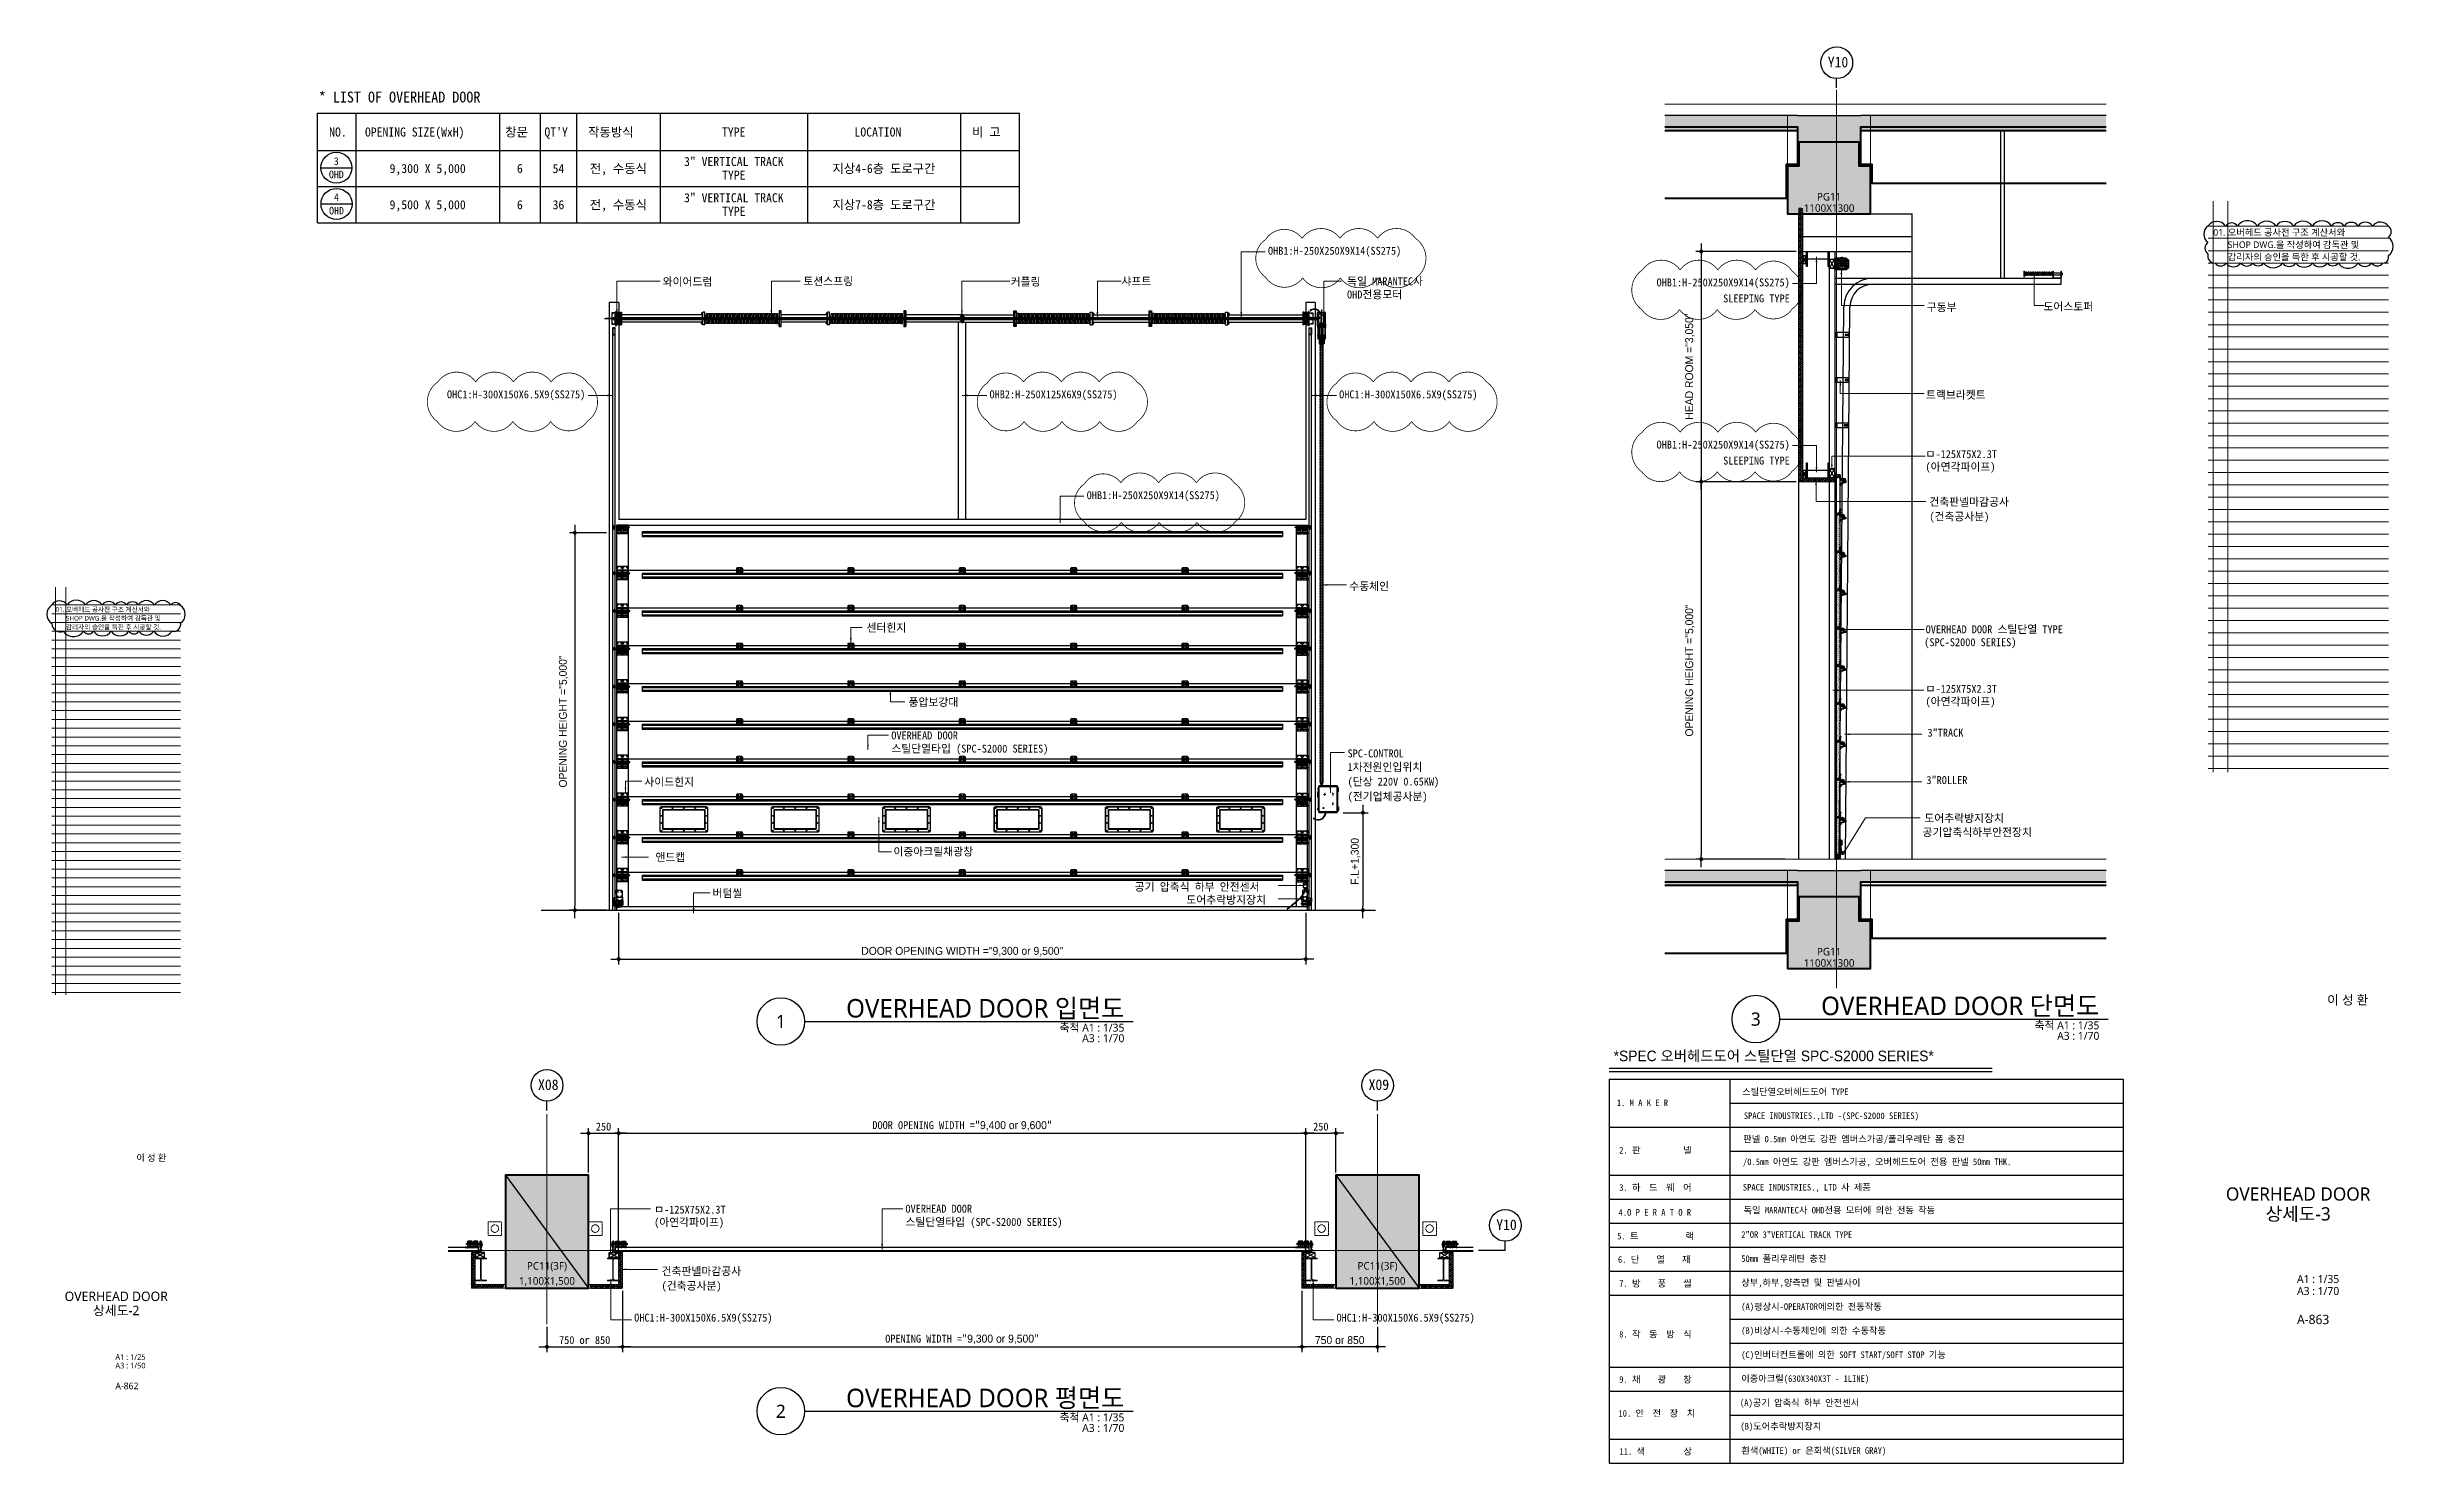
# Model space of a CAD drawing. Header units: millimetres. Extents: x 204328 to 274136, y -196910 to -178068.
# Drawn here: x 243063 to 274136, y -196828 to -178068 of the extents above; entities that cross this region are included whole.
import ezdxf
from ezdxf.enums import TextEntityAlignment as Align

# ---------------------------------------------------------------- set-up
doc = ezdxf.new("R2010")
doc.units = ezdxf.units.MM
doc.linetypes.add('CEN', pattern=[62, 60, -1, 0, -1])
doc.linetypes.add('HIDDEN', pattern=[0.375, 0.25, -0.125])
doc.layers.get('Defpoints').update_dxf_attribs({"color": 140})
for name, color, linetype in [('000_FREI-LASSEN', 7, 'Continuous'), ('001_HILFSLINIEN', 7, 'Continuous'), ('1', 3, 'Continuous'), ('1212', 7, 'Continuous'), ('3', 3, 'Continuous'), ('4', 4, 'Continuous'), ('A-CONC-SOLD', 253, 'CEN'), ('CENTER', 1, 'CEN'), ('CONC', 2, 'Continuous'), ('FIN', 8, 'Continuous'), ('HAT', 8, 'Continuous'), ('ITXT', 3, 'Continuous'), ('LC-003-002-----0', 1, 'Continuous'), ('LINE', 8, 'Continuous'), ('OHD Frame', 2, 'Continuous'), ('OHD Panel', 5, 'Continuous'), ('OHD Track', 4, 'Continuous'), ('Text', 3, 'Continuous'), ('브라켓', 8, 'Continuous'), ('케이블드럼', 9, 'Continuous')]:
    doc.layers.add(name, color=color, linetype=linetype)
for name, color, linetype, lineweight in [('A-AXIS-BUBL', 7, 'Continuous', 25), ('A-AXIS-LINE', 1, 'CEN', 15), ('A-BORD-TEXT', 3, 'Continuous', 25), ('A-CLXM-CONC', 2, 'Continuous', 40), ('A-CNTL', 1, 'CEN', 15), ('A-CONC-LIN1', 2, 'Continuous', 40), ('A-CONC-LIN2', 7, 'Continuous', 25), ('A-DIMS', 7, 'Continuous', 25), ('A-ELEV-LIN2', 7, 'Continuous', 25), ('A-MKXS-LEAD', 7, 'Continuous', 25), ('A-MKXS-TEXT1', 3, 'Continuous', 25), ('A-MKXX-SYMB', 7, 'Continuous', 25), ('A-SECT-LIN2', 6, 'Continuous', 20), ('A-WAXM-PANL', 6, 'Continuous', 20), ('A-XXXX-FIN2', 6, 'Continuous', 20), ('A-XXXX-HID', 8, 'HIDDEN', 18), ('A-XXXX-STL', 3, 'Continuous', 25), ('A-XXXX-SYMB', 7, 'Continuous', 25), ('A-XXXX-TXT1', 3, 'Continuous', 25), ('A-XXXX-TXT2', 3, 'Continuous', 25), ('XR-평면도$0$A-CLXM-CONC', 2, 'Continuous', 40)]:
    doc.layers.add(name, color=color, linetype=linetype, lineweight=lineweight)
doc.layers.add('A-XXXX-NPLT', color=144, linetype='Continuous', lineweight=15, plot=False)
doc.layers.add('REV-202205', color=20, linetype='Continuous', lineweight=25, plot=False)
doc.styles.add('HY울릉도L', font='')
doc.styles.add('돋움', font='')
doc.styles.add('돋움체', font='')
doc.styles.add('맑은 고딕', font='malgun.ttf')
doc.styles.add('맑은고딕', font='malgun.ttf')
doc.styles.get('HY울릉도L').set_extended_font_data('Dotum')
doc.styles.get('돋움').set_extended_font_data('Dotum')
doc.styles.get('돋움체').set_extended_font_data('DotumChe')
doc.dimstyles.new('CDIM', dxfattribs={"dimtxt": 3, "dimasz": 1.5, "dimexe": 2, "dimexo": 1, "dimgap": 1, "dimtad": 1, "dimdec": 0, "dimrnd": 0.5, "dimzin": 0, "dimdsep": 32, "dimlunit": 6, "dimtxsty": 'HY울릉도L', "dimblk1": '_CIDOT', "dimblk2": '_CIDOT', "dimsah": 1, "dimcen": 5.5, "dimclrd": 2, "dimclre": 2, "dimclrt": 7, "dimadec": 0, "dimazin": 0, "dimtfac": 1, "dimtdec": 0, "dimtix": 1, "dimtmove": 2, "dimatfit": 1, "dimldrblk": '_CIDOT', "dimfxl": 1, "dimtolj": 1, "dimtzin": 0, "dimlwd": -1, "dimarcsym": 0})
doc.dimstyles.new('ISO-25', dxfattribs={"dimtxt": 2.5, "dimasz": 2.5, "dimexe": 1.25, "dimexo": 0.625, "dimtad": 1, "dimdsep": 46, "dimtxsty": 'Standard', "dimcen": 2.5, "dimadec": 0, "dimazin": 0, "dimtfac": 1, "dimtmove": 0, "dimatfit": 3, "dimfxl": 1, "dimarcsym": 0})

msp = doc.modelspace()

# ---------------------------------------------------------------- texts
at = {"layer": 'A-BORD-TEXT', "style": '맑은고딕'}
for height, p in [(122.5, (273806.5, -190754.1)), (87.5, (244643.6, -192826.3))]:
    msp.add_text('이 성 환', height=height, dxfattribs=at).set_placement(p, align=Align.RIGHT)
for s, height, p in [('OVERHEAD DOOR', 175, (272878.6, -193263.5)), ('상세도-3', 175, (272878.6, -193526)), ('OVERHEAD DOOR', 125, (243980.9, -194618.7)), ('상세도-2', 125, (243980.9, -194806.2))]:
    msp.add_text(s, height=height, dxfattribs=at).set_placement(p, align=Align.MIDDLE_CENTER)
for s, height, p in [('A1 : 1/35', 105, (272863.6, -194441.6)), ('A3 : 1/70', 105, (272863.6, -194600.3)), ('A-863', 122.5, (272863.6, -194986.6)), ('A1 : 1/25', 75, (243970.1, -195460.2)), ('A3 : 1/50', 75, (243970.1, -195573.6)), ('A-862', 87.5, (243970.1, -195849.5))]:
    msp.add_text(s, height=height, dxfattribs=at).set_placement(p)
at = {"layer": 'A-MKXS-TEXT1', "color": 0, "style": '돋움체'}
for s, p in [('샤프트', (257293, -181223.9, 0)), ('구동부', (267958.9, -181569.4, 0)), ('도어스토퍼', (269504.7, -181561.2, 0)), ('트랙브라켓트', (267949, -182728.9, 0)), ('(아연각파이프)', (267943.4, -183682.4, 0)), ('ㅁ-125X75X2.3T', (267943.4, -183515, 0)), ('건축판넬마감공사', (267994.2, -184147.4, 0)), ('(건축공사분)', (267994.2, -184341.4, 0)), (' OVERHEAD DOOR 스틸단열 TYPE', (267877.8, -185835.4, 0)), ('(SPC-S2000 SERIES)', (267926.3, -186006.4, 0)), ('(아연각파이프)', (267943.4, -186791.2, 0)), ('ㅁ-125X75X2.3T', (267943.4, -186623.9, 0)), ('3"TRACK', (267969.3, -187205.1, 0)), ('SPC-CONTROL', (260288.7, -187479.5, 0)), ('1차전원인입위치', (260288.7, -187659.6, 0)), ('(단상 220V 0.65KW)', (260288.7, -187852.4, 0)), ('(전기업체공사분)', (260290.2, -188050.3, 0)), ('3"ROLLER', (267955, -187832.7, 0)), ('공기압축식하부안전장치', (267903.2, -188523.3, 0)), ('(아연각파이프)', (251105.2, -193689.7, 0)), ('ㅁ-125X75X2.3T', (251105.2, -193522.4, 0)), ('건축판넬마감공사', (251203.5, -194337.8, 0)), ('(건축공사분)', (251203.5, -194531.7, 0))]:
    msp.add_text(s, height=105, dxfattribs=at).set_placement(p)
for s, p in [('도어추락방지장치', (267927.5, -188284.5, 0)), ('공기 압축식 하부 안전센서', (257469.7, -189194.1, 0)), ('도어추락방지장치', (258154.1, -189366.3, 0))]:
    msp.add_text(s, height=105, dxfattribs=at).set_placement(p, align=Align.MIDDLE_LEFT)
at = {"layer": 'A-MKXS-TEXT1', "color": 0, "char_height": 105, "style": '돋움체'}
for s, insert, attachment_point in [('OHB1:H-250X250X9X14(SS275)', (259234.9, -180849.1, 0), 7), ('와이어드럼', (251217.6, -181242.5, 0), 7), ('토션스프링', (253081.7, -181234.7, 0), 7), ('커플링', (255826.8, -181242.7, 0), 7), ('독일 MARANTEC사\\POHD전용모터', (260281.8, -181412.5, 0), 7), ('OHB1:H-250X250X9X14(SS275)', (266145.4, -181268.6, 0), 9), ('SLEEPING TYPE', (266145.4, -181454.1, 0), 9), ('OHC1:H-300X150X6.5X9(SS275)', (250193.5, -182751.2, 0), 9), ('OHB2:H-250X125X6X9(SS275)', (255546.5, -182751.2, 0), 7), ('OHC1:H-300X150X6.5X9(SS275)', (260177.2, -182751.2, 0), 7), ('OHB1:H-250X250X9X14(SS275)', (266145.4, -183416.8, 0), 9), ('SLEEPING TYPE', (266145.4, -183602.3, 0), 9), ('OHB1:H-250X250X9X14(SS275)', (256834.1, -184087, 0), 7), ('수동체인', (260311.4, -185276.2, 0), 7), ('센터힌지', (253917.6, -185825.6, 0), 7), ('풍압보강대', (254474.4, -186811.1, 0), 7), ('OVERHEAD DOOR \\P스틸단열타입 (SPC-S2000 SERIES)', (254246.2, -187444.1, 0), 7), ('사이드힌지', (250975.1, -187868.3, 0), 7), ('앤드캡', (251122.7, -188863.2, 0), 7), ('이중아크릴채광창', (254274.4, -188792.3, 0), 7), ('버텀씰', (251878.5, -189342.6, 0), 7), ('OVERHEAD DOOR \\P스틸단열타입 (SPC-S2000 SERIES)', (254433.2, -193713.8, 0), 7), ('OHC1:H-300X150X6.5X9(SS275)', (250840.4, -194981.7, 0), 7), ('OHC1:H-300X150X6.5X9(SS275)', (260141.8, -194981.7, 0), 7)]:
    msp.add_mtext(s, dxfattribs=dict(at, insert=insert, attachment_point=attachment_point))
at = {"layer": 'A-XXXX-TXT1', "style": '돋움체'}
for s, height, p in [('* LIST OF OVERHEAD DOOR', 144, (246663.6, -178804.5)), ('NO.', 120, (246801.4, -179255.5)), ('OPENING SIZE(WxH)', 120, (247275.1, -179255.5)), ('창문', 120, (249133, -179255.5)), ("QT'Y", 120, (249651.8, -179255.5)), ('작동방식', 120, (250230.1, -179255.5)), ('TYPE', 120, (252003.5, -179255.5)), ('LOCATION', 120, (253758.5, -179255.5)), ('비 고', 120, (255315.7, -179255.5)), ('3', 100.8, (246862.4, -179631.8)), ('OHD', 100.8, (246798.7, -179808.1)), ('OHD', 100.8, (246800.8, -180288.1)), ('4', 100.8, (246864.5, -180111.8))]:
    msp.add_text(s, height=height, dxfattribs=at).set_placement(p)
for s, p in [('3" VERTICAL TRACK', (252160.5, -179586.2)), ('9,300 X 5,000', (248105.2, -179679)), ('6', (249327, -179679)), ('54', (249837, -179679)), ('전, 수동식', (250631, -179679)), ('TYPE', (252160.5, -179766.2)), ('지상4-6층 도로구간', (254148.7, -179679)), ('9,500 X 5,000', (248105.2, -180159)), ('6', (249327, -180159)), ('36', (249837, -180159)), ('전, 수동식', (250631, -180159)), ('3" VERTICAL TRACK', (252160.5, -180066.2)), ('TYPE', (252160.5, -180246.2)), ('지상7-8층 도로구간', (254148.7, -180159))]:
    msp.add_text(s, height=120, dxfattribs=at).set_placement(p, align=Align.MIDDLE_CENTER)
at = {"layer": 'A-XXXX-TXT1', "style": '맑은고딕'}
for s, height, p in [('OVERHEAD DOOR 입면도', 245, (257333.3, -190803)), ('OVERHEAD DOOR 단면도', 245, (270246, -190771.4)), ('축척 A1 : 1/35', 105, (257333.3, -191059.6)), ('축척 A1 : 1/35', 105, (270246, -191028.1)), ('A3 : 1/70', 105, (257333.3, -191199.6)), ('A3 : 1/70', 105, (270246, -191168.1)), ('OVERHEAD DOOR 평면도', 245, (257333.3, -195965.3)), ('축척 A1 : 1/35', 105, (257333.3, -196222)), ('A3 : 1/70', 105, (257333.3, -196362))]:
    msp.add_text(s, height=height, dxfattribs=at).set_placement(p, align=Align.MIDDLE_RIGHT)
for s, p in [('1', (252783.3, -190978)), ('3', (265696, -190946.4)), ('2', (252783.3, -196140.3))]:
    msp.add_text(s, height=175, dxfattribs=at).set_placement(p, align=Align.MIDDLE)
at = {"layer": 'A-XXXX-TXT2', "ltscale": 0.2, "style": '돋움체'}
for s, p in [('Y10', (266784.2, -178270.4)), ('X08', (249703.2, -191816.3)), ('X09', (260703.2, -191816.3)), ('Y10', (262394.1, -193671.6))]:
    msp.add_text(s, height=140, dxfattribs=at).set_placement(p, align=Align.MIDDLE)
at = {"layer": 'A-XXXX-TXT2', "style": '돋움'}
msp.add_text('*SPEC 오버헤드도어 스틸단열 SPC-S2000 SERIES*', height=140, dxfattribs=at).set_placement((263812.4, -191504, 0))
at = {"layer": 'A-XXXX-TXT2', "color": 0, "style": '돋움체'}
for s, p in [('1. M A K E R', (263855.2, -192099.2)), ('스틸단열오버헤드도어 TYPE', (265513.9, -191952.7, 0)), ('SPACE INDUSTRIES.,LTD -(SPC-S2000 SERIES)', (265537.2, -192270.1)), ('2. 판          넬', (263886.3, -192727.1)), ('판넬 0.5mm 아연도 강판 엠버스가공/폴리우레탄 폼 충진', (265529.7, -192578.9)), ('/0.5mm 아연도 강판 엠버스가공, 오버헤드도어 전용 판넬 50mm THK.', (265525.7, -192880.4)), ('3. 하  드  웨  어', (263886.3, -193220.8)), ('SPACE INDUSTRIES., LTD 사 제품', (265523.9, -193217.3)), ('4.O P E R A T O R', (263877.7, -193549.9)), ('독일 MARANTEC사 OHD전용 모터에 의한 전동 작동', (265532.5, -193521.1, 0)), ('5. 트           랙', (263859.7, -193864.9, 0)), ('2"OR 3"VERTICAL TRACK TYPE', (265502.7, -193844.6)), ('6. 단    열    재', (263870, -194174.3)), ('50mm 폴리우레탄 충진', (265502.7, -194162.5)), ('7. 방    풍    씰', (263886.3, -194492.2)), ('상부,하부,양측면 및 판넬사이', (265502.7, -194480.4)), ('(A)평상시-OPERATOR에의한 전동작동', (265502.7, -194798.2)), ('8. 작  동  방  식', (263886.3, -195164)), ('(B)비상시-수동체인에 의한 수동작동', (265502.7, -195116.1)), ('(C)인버터컨트롤에 의한 SOFT START/SOFT STOP 기능', (265502.7, -195436.5)), ('9. 채    광    창', (263886.3, -195763.6)), ('이중아크릴(630X340X3T - 1LINE)', (265502.7, -195751.8)), ('10. 안  전  장  치', (263876.3, -196212)), ('11. 색         상', (263890.5, -196717.2)), ('흰색(WHITE) or 은회색(SILVER GRAY)', (265502.7, -196705.3))]:
    msp.add_text(s, height=87.5, dxfattribs=at).set_placement(p)
for s, p in [('(A)공기 압축식 하부 안전센서', (265486.1, -196027.8, 0)), ('(B)도어추락방지장치', (265491.9, -196339.1, 0))]:
    msp.add_text(s, height=87.5, dxfattribs=at).set_placement(p, align=Align.MIDDLE_LEFT)

# ---------------------------------------------------------------- blocks, each defined once
blk = doc.blocks.new('COL_PC11_3F(210330)')
at = {"layer": 'A-CONC-SOLD'}
h = blk.add_hatch(color=256, dxfattribs=at)
h.dxf.hatch_style = 1
h.paths.add_polyline_path([(0, 0), (1100, 0), (1100, 1500), (0, 1500)])
at = {"layer": 'A-CLXM-CONC'}
blk.add_lwpolyline([(0, 0), (1100, 0), (1100, 1500), (0, 1500)], close=True, dxfattribs=at)
at = {"layer": 'Defpoints'}
blk.add_line((0, 1500), (1100, 0), dxfattribs=at)
at = {"layer": 'Defpoints', "color": 1, "style": '맑은 고딕'}
blk.add_text('PC11(3F)', height=100, dxfattribs=at).set_placement((550, 297), align=Align.MIDDLE_CENTER)
at = {"layer": 'Defpoints', "style": '맑은 고딕'}
blk.add_text('1,100X1,500', height=100, dxfattribs=at).set_placement((550, 97), align=Align.MIDDLE_CENTER)
blk = doc.blocks.new('b1')
at = {"layer": 'A-XXXX-HID'}
blk.add_lwpolyline([(0, 180), (180, 180), (180, 0), (0, 0), (0, 180)], dxfattribs=at)
blk.add_circle((90, 90), 50, dxfattribs=at)
blk = doc.blocks.new('중간힌지')
at = {"color": 8}
for p, q in [((-53628, -19816), (-53628, -19871)), ((-53613, -19815), (-53615, -19817)), ((-53615, -19817), (-53615, -19824)), ((-53613, -19826), (-53615, -19824)), ((-53613, -19858), (-53615, -19860)), ((-53615, -19866), (-53615, -19860)), ((-53613, -19869), (-53615, -19866)), ((-53609, -19815), (-53613, -19815)), ((-53613, -19826), (-53606, -19826)), ((-53613, -19858), (-53606, -19858)), ((-53609, -19869), (-53613, -19869)), ((-53609, -19815), (-53606, -19815)), ((-53609, -19869), (-53606, -19869)), ((-53606, -19815), (-53604, -19817)), ((-53606, -19826), (-53604, -19824)), ((-53606, -19858), (-53604, -19860)), ((-53606, -19869), (-53604, -19866)), ((-53605, -19835), (-53605, -19847)), ((-53604, -19817), (-53604, -19824)), ((-53604, -19866), (-53604, -19860)), ((-53571, -19815), (-53573, -19817)), ((-53573, -19817), (-53573, -19824)), ((-53571, -19826), (-53573, -19824)), ((-53571, -19858), (-53573, -19860)), ((-53573, -19866), (-53573, -19860)), ((-53571, -19869), (-53573, -19866)), ((-53572, -19835), (-53572, -19847)), ((-53567, -19815), (-53571, -19815)), ((-53564, -19826), (-53571, -19826)), ((-53564, -19858), (-53571, -19858)), ((-53567, -19869), (-53571, -19869)), ((-53567, -19815), (-53564, -19815)), ((-53567, -19869), (-53564, -19869)), ((-53564, -19815), (-53562, -19817)), ((-53564, -19826), (-53562, -19824)), ((-53564, -19858), (-53562, -19860)), ((-53564, -19869), (-53562, -19866)), ((-53562, -19817), (-53562, -19824)), ((-53562, -19866), (-53562, -19860)), ((-53548, -19816), (-53548, -19871))]:
    blk.add_line(p, q, dxfattribs=at)
at = {"color": 8, "linetype": 'Continuous'}
for p, q in [((-53593, -19835), (-53628, -19835)), ((-53593, -19847), (-53628, -19847)), ((-53556, -19808), (-53621, -19808)), ((-53556, -19878), (-53621, -19878)), ((-53548, -19835), (-53593, -19835)), ((-53548, -19847), (-53593, -19847))]:
    blk.add_line(p, q, dxfattribs=at)
at = {"color": 8}
for centre, radius in [((-53609, -19821), 5.62), ((-53609, -19863), 5.62), ((-53609, -19821), 3.53), ((-53609, -19863), 3.53), ((-53609, -19821), 2.7), ((-53609, -19863), 2.7), ((-53567, -19821), 5.62), ((-53567, -19863), 5.62), ((-53567, -19821), 3.53), ((-53567, -19863), 3.53), ((-53567, -19821), 2.7), ((-53567, -19863), 2.7)]:
    blk.add_circle(centre, radius, dxfattribs=at)
for centre, radius, start, end in [((-53621, -19816), 7.5, 90, 180), ((-53621, -19871), 7.5, 180, 270), ((-53588, -19835), 5, 0, 180), ((-53588, -19847), 5, 180, 0), ((-53556, -19816), 7.5, 0, 90), ((-53556, -19871), 7.5, 270, 0)]:
    blk.add_arc(centre, radius, start, end, dxfattribs=at)
blk = doc.blocks.new('상부더블힌지입면')
at = {"color": 8}
for p, q in [((-337541, 320527, 0), (-337541, 320564, 0)), ((-337529, 320527, 0), (-337529, 320564, 0)), ((-337431, 320575, 0), (-337501, 320575, 0)), ((-337501, 320575, 0), (-337501, 320537, 0)), ((-337431, 320551, 0), (-337501, 320551, 0)), ((-337473, 320537, 0), (-337501, 320537, 0)), ((-337494, 320480, 0), (-337501, 320478, 0)), ((-337501, 320478, 0), (-337501, 320459, 0)), ((-337431, 320459, 0), (-337501, 320459, 0)), ((-337496, 320534, 0), (-337500, 320537, 0)), ((-337498, 320517, 0), (-337498, 320530, 0)), ((-337495, 320517, 0), (-337498, 320517, 0)), ((-337494, 320535, 0), (-337497, 320537, 0)), ((-337495, 320481, 0), (-337495, 320523, 0)), ((-337437, 320518, 0), (-337495, 320518, 0)), ((-337437, 320501, 0), (-337495, 320501, 0)), ((-337486, 320528, 0), (-337494, 320528, 0)), ((-337438, 320480, 0), (-337494, 320480, 0)), ((-337486, 320525, 0), (-337493, 320525, 0)), ((-337486, 320528, 0), (-337486, 320533, 0)), ((-337486, 320527, 0), (-337486, 320533, 0)), ((-337486, 320520, 0), (-337486, 320525, 0)), ((-337486, 320520, 0), (-337486, 320524, 0)), ((-337486, 320524, 0), (-337481, 320524, 0)), ((-337485, 320527, 0), (-337481, 320527, 0)), ((-337481, 320528, 0), (-337481, 320533, 0)), ((-337481, 320527, 0), (-337481, 320533, 0)), ((-337471, 320528, 0), (-337481, 320528, 0)), ((-337481, 320520, 0), (-337481, 320524, 0)), ((-337471, 320525, 0), (-337480, 320525, 0)), ((-337480, 320520, 0), (-337480, 320525, 0)), ((-337480, 320524, 0), (-337480, 320524, 0)), ((-337475, 320533, 0), (-337475, 320532, 0)), ((-337473, 320541, 0), (-337473, 320535, 0)), ((-337467, 320538, 0), (-337473, 320539, 0)), ((-337466, 320532, 0), (-337473, 320535, 0)), ((-337471, 320542, 0), (-337471, 320543, 0)), ((-337471, 320541, 0), (-337471, 320542, 0)), ((-337471, 320542, 0), (-337471, 320542, 0)), ((-337471, 320542, 0), (-337471, 320542, 0)), ((-337471, 320541, 0), (-337471, 320541, 0)), ((-337471, 320541, 0), (-337471, 320541, 0)), ((-337471, 320540, 0), (-337471, 320540, 0)), ((-337471, 320540, 0), (-337471, 320540, 0)), ((-337471, 320539, 0), (-337471, 320539, 0)), ((-337471, 320519, 0), (-337471, 320530, 0)), ((-337471, 320526, 0), (-337471, 320529, 0)), ((-337462, 320529, 0), (-337471, 320529, 0)), ((-337462, 320526, 0), (-337471, 320526, 0)), ((-337461, 320519, 0), (-337471, 320519, 0)), ((-337466, 320538, 0), (-337460, 320539, 0)), ((-337466, 320537, 0), (-337466, 320532, 0)), ((-337459, 320535, 0), (-337466, 320532, 0)), ((-337462, 320542, 0), (-337462, 320543, 0)), ((-337462, 320543, 0), (-337462, 320543, 0)), ((-337462, 320541, 0), (-337462, 320542, 0)), ((-337462, 320542, 0), (-337462, 320542, 0)), ((-337462, 320542, 0), (-337462, 320542, 0)), ((-337462, 320541, 0), (-337462, 320541, 0)), ((-337462, 320541, 0), (-337462, 320541, 0)), ((-337462, 320540, 0), (-337462, 320540, 0)), ((-337462, 320540, 0), (-337462, 320540, 0)), ((-337462, 320539, 0), (-337462, 320539, 0)), ((-337462, 320526, 0), (-337462, 320529, 0)), ((-337460, 320531, 0), (-337461, 320531, 0)), ((-337461, 320519, 0), (-337461, 320530, 0)), ((-337461, 320530, 0), (-337460, 320527, 0)), ((-337459, 320541, 0), (-337459, 320535, 0)), ((-337431, 320537, 0), (-337459, 320537, 0)), ((-337458, 320529, 0), (-337457, 320528, 0)), ((-337457, 320533, 0), (-337457, 320532, 0)), ((-337452, 320528, 0), (-337457, 320528, 0)), ((-337452, 320528, 0), (-337457, 320528, 0)), ((-337452, 320525, 0), (-337457, 320525, 0)), ((-337452, 320525, 0), (-337457, 320525, 0)), ((-337452, 320528, 0), (-337452, 320533, 0)), ((-337452, 320527, 0), (-337452, 320533, 0)), ((-337452, 320520, 0), (-337452, 320525, 0)), ((-337452, 320520, 0), (-337452, 320524, 0)), ((-337452, 320524, 0), (-337452, 320524, 0)), ((-337447, 320524, 0), (-337452, 320524, 0)), ((-337447, 320527, 0), (-337451, 320527, 0)), ((-337447, 320528, 0), (-337447, 320533, 0)), ((-337447, 320527, 0), (-337447, 320533, 0)), ((-337438, 320528, 0), (-337447, 320528, 0)), ((-337447, 320520, 0), (-337447, 320524, 0)), ((-337439, 320525, 0), (-337446, 320525, 0)), ((-337446, 320520, 0), (-337446, 320525, 0)), ((-337439, 320535, 0), (-337435, 320537, 0)), ((-337438, 320480, 0), (-337431, 320478, 0)), ((-337437, 320534, 0), (-337432, 320537, 0)), ((-337437, 320481, 0), (-337437, 320523, 0)), ((-337434, 320517, 0), (-337437, 320517, 0)), ((-337434, 320517, 0), (-337434, 320530, 0)), ((-337431, 320575, 0), (-337431, 320537, 0)), ((-337431, 320478, 0), (-337431, 320459, 0)), ((-337351, 320575, 0), (-337421, 320575, 0)), ((-337421, 320575, 0), (-337421, 320537, 0)), ((-337351, 320551, 0), (-337421, 320551, 0)), ((-337393, 320537, 0), (-337421, 320537, 0)), ((-337414, 320480, 0), (-337421, 320478, 0)), ((-337421, 320478, 0), (-337421, 320459, 0)), ((-337351, 320459, 0), (-337421, 320459, 0)), ((-337416, 320534, 0), (-337420, 320537, 0)), ((-337418, 320517, 0), (-337418, 320530, 0)), ((-337415, 320517, 0), (-337418, 320517, 0)), ((-337414, 320535, 0), (-337417, 320537, 0)), ((-337415, 320481, 0), (-337415, 320523, 0)), ((-337357, 320518, 0), (-337415, 320518, 0)), ((-337357, 320501, 0), (-337415, 320501, 0)), ((-337406, 320528, 0), (-337414, 320528, 0)), ((-337358, 320480, 0), (-337414, 320480, 0)), ((-337406, 320525, 0), (-337413, 320525, 0)), ((-337406, 320528, 0), (-337406, 320533, 0)), ((-337406, 320527, 0), (-337406, 320533, 0)), ((-337406, 320520, 0), (-337406, 320525, 0)), ((-337406, 320520, 0), (-337406, 320524, 0)), ((-337406, 320524, 0), (-337401, 320524, 0)), ((-337405, 320527, 0), (-337401, 320527, 0)), ((-337401, 320528, 0), (-337401, 320533, 0)), ((-337401, 320527, 0), (-337401, 320533, 0)), ((-337391, 320528, 0), (-337401, 320528, 0)), ((-337401, 320520, 0), (-337401, 320524, 0)), ((-337391, 320525, 0), (-337400, 320525, 0)), ((-337400, 320520, 0), (-337400, 320525, 0)), ((-337400, 320524, 0), (-337400, 320524, 0)), ((-337395, 320533, 0), (-337395, 320532, 0)), ((-337393, 320541, 0), (-337393, 320535, 0)), ((-337387, 320538, 0), (-337393, 320539, 0)), ((-337386, 320532, 0), (-337393, 320535, 0)), ((-337391, 320542, 0), (-337391, 320543, 0)), ((-337391, 320541, 0), (-337391, 320542, 0)), ((-337391, 320542, 0), (-337391, 320542, 0)), ((-337391, 320542, 0), (-337391, 320542, 0)), ((-337391, 320541, 0), (-337391, 320541, 0)), ((-337391, 320541, 0), (-337391, 320541, 0)), ((-337391, 320540, 0), (-337391, 320540, 0)), ((-337391, 320540, 0), (-337391, 320540, 0)), ((-337391, 320539, 0), (-337391, 320539, 0)), ((-337391, 320519, 0), (-337391, 320530, 0)), ((-337391, 320526, 0), (-337391, 320529, 0)), ((-337382, 320529, 0), (-337391, 320529, 0)), ((-337382, 320526, 0), (-337391, 320526, 0)), ((-337381, 320519, 0), (-337391, 320519, 0)), ((-337386, 320538, 0), (-337380, 320539, 0)), ((-337386, 320537, 0), (-337386, 320532, 0)), ((-337379, 320535, 0), (-337386, 320532, 0)), ((-337382, 320542, 0), (-337382, 320543, 0)), ((-337382, 320543, 0), (-337382, 320543, 0)), ((-337382, 320541, 0), (-337382, 320542, 0)), ((-337382, 320542, 0), (-337382, 320542, 0)), ((-337382, 320542, 0), (-337382, 320542, 0)), ((-337382, 320541, 0), (-337382, 320541, 0)), ((-337382, 320541, 0), (-337382, 320541, 0)), ((-337382, 320540, 0), (-337382, 320540, 0)), ((-337382, 320540, 0), (-337382, 320540, 0)), ((-337382, 320539, 0), (-337382, 320539, 0)), ((-337382, 320526, 0), (-337382, 320529, 0)), ((-337380, 320531, 0), (-337381, 320531, 0)), ((-337381, 320519, 0), (-337381, 320530, 0)), ((-337381, 320530, 0), (-337380, 320527, 0)), ((-337379, 320541, 0), (-337379, 320535, 0)), ((-337351, 320537, 0), (-337379, 320537, 0)), ((-337378, 320529, 0), (-337377, 320528, 0)), ((-337377, 320533, 0), (-337377, 320532, 0)), ((-337372, 320528, 0), (-337377, 320528, 0)), ((-337372, 320528, 0), (-337377, 320528, 0)), ((-337372, 320525, 0), (-337377, 320525, 0)), ((-337372, 320525, 0), (-337377, 320525, 0)), ((-337372, 320528, 0), (-337372, 320533, 0)), ((-337372, 320527, 0), (-337372, 320533, 0)), ((-337372, 320520, 0), (-337372, 320525, 0)), ((-337372, 320520, 0), (-337372, 320524, 0)), ((-337372, 320524, 0), (-337372, 320524, 0)), ((-337367, 320524, 0), (-337372, 320524, 0)), ((-337367, 320527, 0), (-337371, 320527, 0)), ((-337367, 320528, 0), (-337367, 320533, 0)), ((-337367, 320527, 0), (-337367, 320533, 0)), ((-337358, 320528, 0), (-337367, 320528, 0)), ((-337367, 320520, 0), (-337367, 320524, 0)), ((-337359, 320525, 0), (-337366, 320525, 0)), ((-337366, 320520, 0), (-337366, 320525, 0)), ((-337358, 320535, 0), (-337355, 320537, 0)), ((-337358, 320480, 0), (-337351, 320478, 0)), ((-337357, 320534, 0), (-337352, 320537, 0)), ((-337357, 320481, 0), (-337357, 320523, 0)), ((-337354, 320517, 0), (-337357, 320517, 0)), ((-337354, 320517, 0), (-337354, 320530, 0)), ((-337351, 320575, 0), (-337351, 320537, 0)), ((-337351, 320478, 0), (-337351, 320459, 0))]:
    blk.add_line(p, q, dxfattribs=at)
at = {"color": 8, "linetype": 'HIDDEN'}
for p, q in [((-337541, 320551, 0), (-337507, 320551, 0)), ((-337541, 320540, 0), (-337507, 320540, 0)), ((-337501, 320551, 0), (-337335, 320551, 0)), ((-337501, 320540, 0), (-337335, 320540, 0)), ((-337431, 320540, 0), (-337501, 320540, 0)), ((-337351, 320540, 0), (-337421, 320540, 0)), ((-337335, 320540, 0), (-337335, 320551, 0))]:
    blk.add_line(p, q, dxfattribs=at)
at = {"color": 8, "linetype": 'HIDDEN', "elevation": 0}
for points in [[(-337498, 320551), (-337499, 320550), (-337496, 320544), (-337489, 320544), (-337486, 320550), (-337487, 320551)], [(-337446, 320551), (-337447, 320550), (-337444, 320544), (-337437, 320544), (-337434, 320550), (-337435, 320551)], [(-337418, 320551), (-337419, 320550), (-337416, 320544), (-337409, 320544), (-337406, 320550), (-337407, 320551)], [(-337366, 320551), (-337367, 320550), (-337364, 320544), (-337357, 320544), (-337354, 320550), (-337355, 320551)]]:
    blk.add_lwpolyline(points, dxfattribs=at)
at = {"color": 8, "elevation": 0}
for points in [[(-337487, 320551), (-337489, 320555), (-337496, 320555), (-337498, 320551)], [(-337435, 320551), (-337437, 320555), (-337444, 320555), (-337446, 320551)], [(-337407, 320551), (-337409, 320555), (-337416, 320555), (-337418, 320551)], [(-337355, 320551), (-337357, 320555), (-337364, 320555), (-337366, 320551)]]:
    blk.add_lwpolyline(points, dxfattribs=at)
for points in [[(-337492, 320474), (-337495, 320469), (-337492, 320463), (-337485, 320463), (-337482, 320469), (-337485, 320474)], [(-337448, 320474), (-337451, 320469), (-337448, 320463), (-337441, 320463), (-337438, 320469), (-337441, 320474)], [(-337412, 320474), (-337415, 320469), (-337412, 320463), (-337405, 320463), (-337402, 320469), (-337405, 320474)], [(-337368, 320474), (-337371, 320469), (-337368, 320463), (-337361, 320463), (-337358, 320469), (-337361, 320474)]]:
    blk.add_lwpolyline(points, close=True, dxfattribs=at)
at = {"color": 8}
for centre, radius in [((-337488, 320469, 0), 3.53), ((-337488, 320469, 0), 2.7), ((-337444, 320469, 0), 3.53), ((-337444, 320469, 0), 2.7), ((-337408, 320469, 0), 3.53), ((-337408, 320469, 0), 2.7), ((-337364, 320469, 0), 3.53), ((-337364, 320469, 0), 2.7)]:
    blk.add_circle(centre, radius, dxfattribs=at)
for centre, radius, start, end in [((-337536, 320564, 0), 5, 90, 180), ((-337536, 320527, 0), 5, 180, 270), ((-337536, 320562, 0), 7.07, 17.241, 87.9842), ((-337536, 320529, 0), 7.07, 272.0158, 342.759), ((-337494, 320529, 0), 4.96, 102.1217, 168.8588), ((-337494, 320524, 0), 4, 90, 180), ((-337492, 320550, 0), 3.53, 33.9806, 146.0194), ((-337495, 320535, 0), 0.5, 282.1217, 51.4669), ((-337493, 320523, 0), 2, 90, 180), ((-337494, 320481, 0), 1, 180, 270), ((-337492, 320550, 0), 2.7, 47.0512, 132.9488), ((-337483, 320531, 0), 3.76, 42.9905, 137.0095), ((-337483, 320531, 0), 3.51, 44.5745, 135.4255), ((-337487, 320527, 0), 1.09, 2.0148, 39.6589), ((-337485, 320527, 0), 0.5, 180, 270), ((-337487, 320524, 0), 1.09, 2.0148, 39.6589), ((-337486, 320524, 0), 0.5, 180, 270), ((-337483, 320522, 0), 3.76, 217.0639, 322.9361), ((-337483, 320522, 0), 3.51, 218.4112, 321.5888), ((-337480, 320527, 0), 1.09, 140.3411, 177.9852), ((-337481, 320527, 0), 0.5, 270, 0), ((-337480, 320524, 0), 1.09, 140.3411, 177.9852), ((-337481, 320524, 0), 0.5, 270, 0), ((-337473, 320539, 0), 0.811, 82.9492, 174.5861), ((-337471, 320543, 0), 0.0908, 315, 8.6335), ((-337471, 320542, 0), 0.0908, 315, 45), ((-337471, 320542, 0), 0.0908, 135, 225), ((-337468, 320563, 0), 22.2, 261.1392, 284.5856), ((-337468, 320564, 0), 22.2, 261.1392, 274.9943), ((-337471, 320540, 0), 0.0908, 135, 225), ((-337471, 320541, 0), 0.0908, 315, 45), ((-337471, 320541, 0), 0.0908, 135, 225), ((-337468, 320562, 0), 22.2, 261.1392, 284.5856), ((-337471, 320540, 0), 0.0908, 135, 225), ((-337471, 320540, 0), 0.0908, 315, 45), ((-337468, 320561, 0), 22.2, 261.1392, 284.5856), ((-337466, 320539, 0), 14.1, 249.2199, 290.7801), ((-337466, 320537, 0), 14.1, 249.2199, 290.7801), ((-337468, 320536, 0), 1.34, 7.0056, 69.4682), ((-337465, 320536, 0), 1.34, 110.5318, 172.9944), ((-337468, 320564, 0), 22.2, 281.9811, 284.5856), ((-337462, 320543, 0), 0.0908, 315, 45), ((-337462, 320542, 0), 0.0908, 315, 45), ((-337462, 320542, 0), 0.0908, 135, 225), ((-337462, 320541, 0), 0.0908, 315, 45), ((-337462, 320541, 0), 0.0908, 135, 225), ((-337462, 320540, 0), 0.0908, 135, 225), ((-337462, 320540, 0), 0.0908, 315, 45), ((-337462, 320540, 0), 0.0908, 135, 225), ((-337461, 320530, 0), 0.5, 90, 201.875), ((-337460, 320539, 0), 0.811, 5.4139, 97.0508), ((-337460, 320529, 0), 2, 21.875, 90), ((-337457, 320528, 0), 3, 201.875, 270), ((-337449, 320531, 0), 3.76, 42.9905, 137.0095), ((-337449, 320531, 0), 3.51, 44.5745, 135.4255), ((-337453, 320527, 0), 1.09, 2.0148, 39.6589), ((-337451, 320527, 0), 0.5, 180, 270), ((-337453, 320524, 0), 1.09, 2.0148, 39.6589), ((-337452, 320524, 0), 0.5, 180, 270), ((-337449, 320522, 0), 3.76, 217.0639, 322.9361), ((-337449, 320522, 0), 3.51, 218.4112, 321.5888), ((-337446, 320527, 0), 1.09, 140.3411, 177.9852), ((-337447, 320527, 0), 0.5, 270, 0), ((-337446, 320524, 0), 1.09, 140.3411, 177.9852), ((-337447, 320524, 0), 0.5, 270, 0), ((-337440, 320550, 0), 3.53, 33.9806, 146.0194), ((-337440, 320550, 0), 2.7, 47.0512, 132.9488), ((-337438, 320535, 0), 0.5, 128.5331, 257.8783), ((-337439, 320523, 0), 2, 0, 90), ((-337439, 320529, 0), 4.96, 11.1412, 77.8783), ((-337438, 320524, 0), 4, 0, 90), ((-337438, 320481, 0), 1, 270, 0), ((-337414, 320529, 0), 4.96, 102.1217, 168.8588), ((-337414, 320524, 0), 4, 90, 180), ((-337412, 320550, 0), 3.53, 33.9806, 146.0194), ((-337415, 320535, 0), 0.5, 282.1217, 51.4669), ((-337413, 320523, 0), 2, 90, 180), ((-337414, 320481, 0), 1, 180, 270), ((-337412, 320550, 0), 2.7, 47.0512, 132.9488), ((-337403, 320531, 0), 3.76, 42.9905, 137.0095), ((-337403, 320531, 0), 3.51, 44.5745, 135.4255), ((-337407, 320527, 0), 1.09, 2.0148, 39.6589), ((-337405, 320527, 0), 0.5, 180, 270), ((-337407, 320524, 0), 1.09, 2.0148, 39.6589), ((-337406, 320524, 0), 0.5, 180, 270), ((-337403, 320522, 0), 3.76, 217.0639, 322.9361), ((-337403, 320522, 0), 3.51, 218.4112, 321.5888), ((-337400, 320527, 0), 1.09, 140.3411, 177.9852), ((-337401, 320527, 0), 0.5, 270, 0), ((-337400, 320524, 0), 1.09, 140.3411, 177.9852), ((-337401, 320524, 0), 0.5, 270, 0), ((-337393, 320539, 0), 0.811, 82.9492, 174.5861), ((-337391, 320543, 0), 0.0908, 315, 8.6335), ((-337391, 320542, 0), 0.0908, 315, 45), ((-337391, 320542, 0), 0.0908, 135, 225), ((-337388, 320563, 0), 22.2, 261.1392, 284.5856), ((-337388, 320564, 0), 22.2, 261.1392, 274.9943), ((-337391, 320540, 0), 0.0908, 135, 225), ((-337391, 320541, 0), 0.0908, 315, 45), ((-337391, 320541, 0), 0.0908, 135, 225), ((-337388, 320562, 0), 22.2, 261.1392, 284.5856), ((-337391, 320540, 0), 0.0908, 135, 225), ((-337391, 320540, 0), 0.0908, 315, 45), ((-337388, 320561, 0), 22.2, 261.1392, 284.5856), ((-337386, 320539, 0), 14.1, 249.2199, 290.7801), ((-337386, 320537, 0), 14.1, 249.2199, 290.7801), ((-337388, 320536, 0), 1.34, 7.0056, 69.4682), ((-337385, 320536, 0), 1.34, 110.5318, 172.9944), ((-337388, 320564, 0), 22.2, 281.9811, 284.5856), ((-337382, 320543, 0), 0.0908, 315, 45), ((-337382, 320542, 0), 0.0908, 315, 45), ((-337382, 320542, 0), 0.0908, 135, 225), ((-337382, 320541, 0), 0.0908, 315, 45), ((-337382, 320541, 0), 0.0908, 135, 225), ((-337382, 320540, 0), 0.0908, 135, 225), ((-337382, 320540, 0), 0.0908, 315, 45), ((-337382, 320540, 0), 0.0908, 135, 225), ((-337381, 320530, 0), 0.5, 90, 201.875), ((-337380, 320539, 0), 0.811, 5.4139, 97.0508), ((-337380, 320529, 0), 2, 21.875, 90), ((-337377, 320528, 0), 3, 201.875, 270), ((-337369, 320531, 0), 3.76, 42.9905, 137.0095), ((-337369, 320531, 0), 3.51, 44.5745, 135.4255), ((-337373, 320527, 0), 1.09, 2.0148, 39.6589), ((-337371, 320527, 0), 0.5, 180, 270), ((-337373, 320524, 0), 1.09, 2.0148, 39.6589), ((-337372, 320524, 0), 0.5, 180, 270), ((-337369, 320522, 0), 3.76, 217.0639, 322.9361), ((-337369, 320522, 0), 3.51, 218.4112, 321.5888), ((-337366, 320527, 0), 1.09, 140.3411, 177.9852), ((-337367, 320527, 0), 0.5, 270, 0), ((-337366, 320524, 0), 1.09, 140.3411, 177.9852), ((-337367, 320524, 0), 0.5, 270, 0), ((-337360, 320550, 0), 3.53, 33.9806, 146.0194), ((-337360, 320550, 0), 2.7, 47.0512, 132.9488), ((-337358, 320535, 0), 0.5, 128.5331, 257.8783), ((-337359, 320523, 0), 2, 0, 90), ((-337359, 320529, 0), 4.96, 11.1412, 77.8783), ((-337358, 320524, 0), 4, 0, 90), ((-337358, 320481, 0), 1, 270, 0)]:
    blk.add_arc(centre, radius, start, end, dxfattribs=at)
at = {"color": 8, "linetype": 'HIDDEN'}
for centre, radius, start, end in [((-337504, 320550, 0), 3.25, 22.4962, 157.5038), ((-337504, 320541, 0), 3.25, 202.4962, 337.5038), ((-337492, 320550, 0), 3.53, 146.0194, 33.9806), ((-337492, 320550, 0), 2.7, 132.9488, 47.0512), ((-337440, 320550, 0), 3.53, 146.0194, 33.9806), ((-337440, 320550, 0), 2.7, 132.9488, 47.0512), ((-337412, 320550, 0), 3.53, 146.0194, 33.9806), ((-337412, 320550, 0), 2.7, 132.9488, 47.0512), ((-337360, 320550, 0), 3.53, 146.0194, 33.9806), ((-337360, 320550, 0), 2.7, 132.9488, 47.0512)]:
    blk.add_arc(centre, radius, start, end, dxfattribs=at)
at = {"color": 8, "extrusion": (0, 0, -1)}
for centre, major_axis, ratio, start_param, end_param in [((-337466, 320533, 0), (9, 0), 0.331338, -0.679674, 3.821266), ((-337466, 320532, 0), (-9, 0), 0.331338, 4.076615, 6.283185), ((-337466, 320541, 0), (7, 0), 0.311178, -0.801609, 3.943201), ((-337466, 320543, 0), (-4.5, 0), 0.246975, 3.141593, 9.424778), ((-337466, 320540, 0), (-4.5, 0), 0.246975, 3.406077, 6.219845), ((-337466, 320532, 0), (-9, 0), 0.331338, 3.141593, 3.725343), ((-337386, 320533, 0), (9, 0), 0.331338, -0.679674, 3.821266), ((-337386, 320532, 0), (-9, 0), 0.331338, 4.076615, 6.283185), ((-337386, 320541, 0), (7, 0), 0.311178, -0.801609, 3.943201), ((-337386, 320543, 0), (-4.5, 0), 0.246975, 3.141593, 9.424778), ((-337386, 320540, 0), (-4.5, 0), 0.246975, 3.406077, 6.219845), ((-337386, 320532, 0), (-9, 0), 0.331338, 3.141593, 3.725343)]:
    blk.add_ellipse(centre, major_axis=major_axis, ratio=ratio, start_param=start_param, end_param=end_param, dxfattribs=at)
at = {"color": 8}
for centre in [(-337466, 320535, 0), (-337386, 320535, 0)]:
    blk.add_ellipse(centre, major_axis=(-7, 0), ratio=0.426006, start_param=0, end_param=3.141593, dxfattribs=at)
blk = doc.blocks.new('사이드힌지 입면')
at = {"color": 8, "linetype": 'HIDDEN'}
for p, q in [((70, 92), (-25, 92)), ((-25, 81), (-25, 92)), ((70, 81), (-25, 81)), ((70, 127), (0, 127)), ((70, 117), (0, 117)), ((0, 81), (70, 81)), ((103, 92), (76, 92)), ((103, 81), (76, 81))]:
    blk.add_line(p, q, dxfattribs=at)
at = {"color": 8}
for p, q in [((0, 175), (70, 175)), ((0, 175), (0, 79)), ((0, 129), (18, 129)), ((0, 116), (18, 116)), ((0, 93), (70, 93)), ((0, 79), (28, 79)), ((7, 21), (0, 19)), ((0, 19), (0, 0)), ((0, 0), (70, 0)), ((6, 75), (1, 79)), ((3, 59), (3, 72)), ((3, 59), (6, 59)), ((7, 77), (4, 79)), ((6, 22), (6, 64)), ((6, 60), (64, 60)), ((6, 42), (64, 42)), ((7, 69), (15, 69)), ((7, 21), (63, 21)), ((8, 66), (15, 66)), ((15, 69), (15, 75)), ((15, 68), (15, 75)), ((15, 62), (15, 66)), ((15, 62), (15, 65)), ((16, 68), (20, 68)), ((16, 65), (20, 65)), ((18, 129), (18, 116)), ((19, 129), (51, 129)), ((19, 116), (19, 129)), ((19, 116), (51, 116)), ((20, 68), (20, 75)), ((21, 69), (21, 75)), ((21, 69), (26, 69)), ((21, 69), (26, 69)), ((21, 66), (26, 66)), ((21, 66), (26, 66)), ((21, 62), (21, 66)), ((21, 66), (21, 66)), ((21, 62), (21, 65)), ((26, 75), (26, 74)), ((26, 71), (26, 69)), ((28, 82), (28, 76)), ((28, 76), (35, 73)), ((28, 72), (29, 72)), ((30, 71), (28, 68)), ((34, 79), (29, 81)), ((30, 84), (31, 84)), ((30, 60), (30, 71)), ((30, 67), (30, 71)), ((30, 71), (40, 71)), ((30, 67), (40, 67)), ((30, 60), (40, 60)), ((31, 83), (31, 84)), ((31, 84), (31, 84)), ((31, 84), (31, 84)), ((31, 82), (31, 83)), ((31, 83), (31, 83)), ((31, 82), (31, 82)), ((31, 82), (31, 82)), ((31, 81), (31, 81)), ((31, 81), (31, 81)), ((35, 78), (35, 73)), ((35, 73), (42, 76)), ((36, 79), (41, 81)), ((39, 83), (39, 84)), ((39, 84), (39, 84)), ((39, 84), (40, 84)), ((39, 82), (39, 83)), ((39, 83), (39, 83)), ((39, 82), (39, 82)), ((39, 82), (39, 82)), ((39, 81), (39, 81)), ((39, 81), (39, 81)), ((40, 60), (40, 71)), ((40, 67), (40, 71)), ((40, 69), (49, 69)), ((40, 66), (49, 66)), ((42, 82), (42, 76)), ((42, 79), (70, 79)), ((44, 75), (44, 74)), ((49, 69), (49, 75)), ((49, 62), (49, 66)), ((49, 66), (49, 66)), ((49, 62), (49, 65)), ((50, 68), (50, 75)), ((54, 68), (50, 68)), ((54, 65), (50, 65)), ((51, 116), (51, 129)), ((52, 129), (70, 129)), ((52, 129), (52, 116)), ((52, 116), (70, 116)), ((55, 69), (55, 75)), ((55, 68), (55, 75)), ((55, 69), (63, 69)), ((55, 66), (62, 66)), ((55, 62), (55, 66)), ((55, 62), (55, 65)), ((63, 77), (66, 79)), ((63, 21), (70, 19)), ((64, 75), (69, 79)), ((64, 22), (64, 64)), ((64, 59), (67, 59)), ((67, 59), (67, 72)), ((70, 175), (70, 79)), ((70, 19), (70, 0)), ((91, 69), (91, 105)), ((103, 69), (103, 105))]:
    blk.add_line(p, q, dxfattribs=at)
at = {"color": 8, "linetype": 'HIDDEN'}
for points in [[(14, 93), (15, 91), (12, 85), (6, 85), (3, 91), (4, 93)], [(66, 93), (67, 91), (64, 85), (58, 85), (55, 91), (56, 93)]]:
    blk.add_lwpolyline(points, dxfattribs=at)
at = {"color": 8}
for points in [[(4, 93), (6, 97), (12, 97), (14, 93)], [(56, 93), (58, 97), (64, 97), (66, 93)]]:
    blk.add_lwpolyline(points, dxfattribs=at)
for points in [[(15, 168), (18, 162), (15, 157), (9, 157), (6, 162), (9, 168)], [(16, 16), (19, 10), (16, 4), (10, 4), (7, 10), (10, 16)], [(60, 16), (63, 10), (60, 4), (54, 4), (51, 10), (54, 16)], [(61, 168), (64, 162), (61, 157), (55, 157), (52, 162), (55, 168)]]:
    blk.add_lwpolyline(points, close=True, dxfattribs=at)
for centre, radius in [((12, 162), 3.53), ((12, 162), 2.7), ((13, 10), 3.53), ((13, 10), 2.7), ((57, 10), 3.53), ((58, 162), 3.53), ((57, 10), 2.7), ((58, 162), 2.7)]:
    blk.add_circle(centre, radius, dxfattribs=at)
for centre, radius, start, end in [((8, 71), 4.96, 102.1217, 168.8588), ((7, 65), 4, 90, 180), ((9, 91), 3.53, 33.9806, 146.0194), ((8, 64), 2, 90, 180), ((7, 22), 1, 180, 270), ((9, 91), 2.7, 47.0512, 132.9488), ((7, 76), 0.5, 282.1217, 51.4669), ((18, 72), 3.76, 42.9905, 137.0095), ((14, 68), 1.09, 2.0148, 39.6589), ((16, 68), 0.5, 180, 270), ((14, 65), 1.09, 2.0148, 39.6589), ((16, 65), 0.5, 180, 270), ((18, 64), 3.76, 217.0639, 322.9361), ((18, 64), 3.51, 218.4112, 321.5888), ((18, 72), 3.51, 44.5745, 135.4255), ((22, 68), 1.09, 140.3411, 177.9852), ((20, 68), 0.5, 270, 0), ((20, 65), 0.5, 270, 0), ((22, 65), 1.09, 140.3411, 177.9852), ((28, 70), 2, 90, 158.125), ((26, 69), 3, 270, 338.125), ((29, 80), 0.811, 82.9492, 174.5861), ((29, 72), 0.5, 338.125, 90), ((31, 84), 0.0908, 135, 225), ((36, 106), 22.2, 255.4144, 258.0189), ((31, 83), 0.0908, 135, 225), ((36, 105), 22.2, 255.4144, 278.8608), ((31, 82), 0.0908, 135, 225), ((31, 81), 0.0908, 135, 225), ((36, 104), 22.2, 255.4144, 278.8608), ((36, 103), 22.2, 255.4144, 278.8608), ((35, 80), 14.1, 249.2199, 290.7801), ((35, 78), 14.1, 249.2199, 290.7801), ((31, 84), 0.0908, 315, 45), ((31, 83), 0.0908, 315, 45), ((31, 82), 0.0908, 315, 45), ((31, 81), 0.0908, 315, 45), ((36, 106), 22.2, 265.0057, 278.8608), ((34, 78), 1.34, 7.0056, 69.4682), ((36, 78), 1.34, 110.5318, 172.9944), ((39, 84), 0.0908, 315, 45), ((39, 84), 0.0908, 171.3665, 225), ((39, 83), 0.0908, 315, 45), ((39, 83), 0.0908, 135, 225), ((39, 82), 0.0908, 315, 45), ((39, 82), 0.0908, 135, 225), ((39, 81), 0.0908, 135, 225), ((39, 81), 0.0908, 315, 45), ((41, 80), 0.811, 5.4139, 97.0508), ((52, 72), 3.76, 42.9905, 137.0095), ((48, 68), 1.09, 2.0148, 39.6589), ((48, 65), 1.09, 2.0148, 39.6589), ((50, 65), 0.5, 180, 270), ((52, 64), 3.76, 217.0639, 322.9361), ((52, 64), 3.51, 218.4112, 321.5888), ((52, 72), 3.51, 44.5745, 135.4255), ((50, 68), 0.5, 180, 270), ((54, 68), 0.5, 270, 360), ((54, 65), 0.5, 270, 0), ((56, 68), 1.09, 140.3411, 177.9852), ((56, 65), 1.09, 140.3411, 177.9852), ((61, 91), 3.53, 33.9806, 146.0194), ((61, 91), 2.7, 47.0512, 132.9488), ((62, 64), 2, 0, 90), ((63, 76), 0.5, 128.5331, 257.8783), ((62, 71), 4.96, 11.1412, 77.8783), ((63, 65), 4, 0, 90), ((63, 22), 1, 270, 0), ((98, 103), 7.07, 92.0158, 162.759), ((98, 71), 7.07, 197.241, 267.9842), ((98, 105), 5, 0, 90), ((98, 69), 5, 270, 0)]:
    blk.add_arc(centre, radius, start, end, dxfattribs=at)
at = {"color": 8, "linetype": 'HIDDEN'}
for centre, radius, start, end in [((9, 91), 3.53, 146.0194, 33.9806), ((9, 91), 2.7, 132.9488, 47.0512), ((61, 91), 3.53, 146.0194, 33.9806), ((61, 91), 2.7, 132.9488, 47.0512), ((73, 91), 3.25, 22.4962, 157.5038), ((73, 83), 3.25, 202.4962, 337.5038)]:
    blk.add_arc(centre, radius, start, end, dxfattribs=at)
at = {"color": 8}
for centre, major_axis, ratio, start_param, end_param in [((35, 75), (-9, 0), 0.331338, 5.603511, 10.104452), ((35, 74), (-9, 0), 0.331338, 0, 0.583751), ((35, 82), (-7, 0), 0.311178, 5.481577, 10.226387), ((35, 74), (-9, 0), 0.331338, 0.935022, 3.141593), ((35, 81), (-4.5, 0), 0.246975, 0.264484, 3.078253)]:
    blk.add_ellipse(centre, major_axis=major_axis, ratio=ratio, start_param=start_param, end_param=end_param, dxfattribs=at)
at = {"color": 8, "extrusion": (0, 0, -1)}
blk.add_ellipse((35, 76), major_axis=(7, 0), ratio=0.426006, start_param=6.283185, end_param=9.424778, dxfattribs=at)
at = {"color": 8}
blk.add_ellipse((35, 85), major_axis=(-4.5, 0), ratio=0.246975, dxfattribs=at)
blk = doc.blocks.new('더블힌지입면')
at = {"color": 8}
for p, q in [((0, 175), (-70, 175)), ((-70, 175), (-70, 79)), ((-52, 129), (-70, 129)), ((-52, 116), (-70, 116)), ((0, 93), (-70, 93)), ((-42, 79), (-70, 79)), ((-63, 21), (-70, 19)), ((-70, 19), (-70, 0)), ((0, 0), (-70, 0)), ((-64, 75), (-69, 79)), ((-67, 59), (-67, 72)), ((-64, 59), (-67, 59)), ((-63, 77), (-66, 79)), ((-64, 22), (-64, 64)), ((-6, 60), (-64, 60)), ((-6, 42), (-64, 42)), ((-55, 69), (-63, 69)), ((-7, 21), (-63, 21)), ((-55, 66), (-62, 66)), ((-55, 69), (-55, 75)), ((-55, 62), (-55, 66)), ((-55, 62), (-55, 65)), ((-55, 68), (-55, 75)), ((-54, 68), (-50, 68)), ((-54, 65), (-50, 65)), ((-52, 129), (-52, 116)), ((-19, 129), (-51, 129)), ((-51, 116), (-51, 129)), ((-19, 116), (-51, 116)), ((-50, 68), (-50, 75)), ((-49, 69), (-49, 75)), ((-40, 69), (-49, 69)), ((-40, 66), (-49, 66)), ((-49, 62), (-49, 66)), ((-49, 66), (-49, 66)), ((-49, 62), (-49, 65)), ((-44, 75), (-44, 74)), ((-42, 82), (-42, 76)), ((-35, 73), (-42, 76)), ((-36, 79), (-41, 81)), ((-39, 84), (-40, 84)), ((-40, 60), (-40, 71)), ((-40, 67), (-40, 71)), ((-30, 71), (-40, 71)), ((-30, 67), (-40, 67)), ((-30, 60), (-40, 60)), ((-39, 83), (-39, 84)), ((-39, 84), (-39, 84)), ((-39, 82), (-39, 83)), ((-39, 83), (-39, 83)), ((-39, 82), (-39, 82)), ((-39, 82), (-39, 82)), ((-39, 81), (-39, 81)), ((-39, 81), (-39, 81)), ((-35, 78), (-35, 73)), ((-28, 76), (-35, 73)), ((-34, 79), (-29, 81)), ((-31, 83), (-31, 84)), ((-31, 84), (-31, 84)), ((-31, 84), (-31, 84)), ((-30, 84), (-31, 84)), ((-31, 82), (-31, 83)), ((-31, 83), (-31, 83)), ((-31, 82), (-31, 82)), ((-31, 82), (-31, 82)), ((-31, 81), (-31, 81)), ((-31, 81), (-31, 81)), ((-30, 60), (-30, 71)), ((-30, 71), (-28, 68)), ((-30, 67), (-30, 71)), ((-28, 72), (-29, 72)), ((-28, 82), (-28, 76)), ((0, 79), (-28, 79)), ((-26, 75), (-26, 74)), ((-26, 71), (-26, 69)), ((-21, 69), (-26, 69)), ((-21, 69), (-26, 69)), ((-21, 66), (-26, 66)), ((-21, 66), (-26, 66)), ((-21, 69), (-21, 75)), ((-21, 62), (-21, 66)), ((-21, 66), (-21, 66)), ((-21, 62), (-21, 65)), ((-20, 68), (-20, 75)), ((-16, 68), (-20, 68)), ((-16, 65), (-20, 65)), ((-19, 116), (-19, 129)), ((0, 129), (-18, 129)), ((-18, 129), (-18, 116)), ((0, 116), (-18, 116)), ((-16, 68), (-16, 75)), ((-15, 69), (-15, 75)), ((-7, 69), (-15, 69)), ((-8, 66), (-15, 66)), ((-15, 62), (-15, 66)), ((-15, 62), (-15, 65)), ((-7, 77), (-4, 79)), ((-7, 21), (0, 19)), ((-6, 75), (-1, 79)), ((-6, 22), (-6, 64)), ((-3, 59), (-6, 59)), ((-3, 59), (-3, 72)), ((0, 175), (0, 79)), ((0, 19), (0, 0))]:
    blk.add_line(p, q, dxfattribs=at)
at = {"color": 8, "linetype": 'HIDDEN'}
for p, q in [((-70, 128), (0, 128)), ((-70, 118), (0, 118)), ((-70, 92), (25, 92)), ((-70, 81), (25, 81)), ((0, 81), (-70, 81)), ((25, 81), (25, 92))]:
    blk.add_line(p, q, dxfattribs=at)
for points in [[(-66, 93), (-67, 91), (-64, 85), (-58, 85), (-55, 91), (-56, 93)], [(-14, 93), (-16, 91), (-12, 85), (-6, 85), (-3, 91), (-4, 93)]]:
    blk.add_lwpolyline(points, dxfattribs=at)
at = {"color": 8}
for points in [[(-56, 93), (-58, 97), (-64, 97), (-66, 93)], [(-4, 93), (-6, 97), (-12, 97), (-14, 93)]]:
    blk.add_lwpolyline(points, dxfattribs=at)
for points in [[(-61, 168), (-64, 162), (-61, 157), (-55, 157), (-52, 162), (-55, 168)], [(-60, 16), (-63, 10), (-60, 4), (-54, 4), (-51, 10), (-54, 16)], [(-16, 16), (-19, 10), (-16, 4), (-10, 4), (-7, 10), (-10, 16)], [(-15, 168), (-18, 162), (-15, 157), (-9, 157), (-6, 162), (-9, 168)]]:
    blk.add_lwpolyline(points, close=True, dxfattribs=at)
for centre, radius in [((-58, 162), 3.53), ((-58, 162), 2.7), ((-57, 10), 3.53), ((-57, 10), 2.7), ((-13, 10), 3.53), ((-12, 162), 3.53), ((-13, 10), 2.7), ((-12, 162), 2.7)]:
    blk.add_circle(centre, radius, dxfattribs=at)
for centre, radius, start, end in [((-62, 71), 4.96, 102.1217, 168.8588), ((-63, 65), 4, 90, 180), ((-61, 91), 3.53, 33.9806, 146.0194), ((-62, 64), 2, 90, 180), ((-63, 22), 1, 180, 270), ((-61, 91), 2.7, 47.0512, 132.9488), ((-63, 76), 0.5, 282.1217, 51.4669), ((-52, 72), 3.76, 42.9905, 137.0095), ((-52, 72), 3.51, 44.5745, 135.4255), ((-56, 68), 1.09, 2.0148, 39.6589), ((-56, 65), 1.09, 2.0148, 39.6589), ((-54, 65), 0.5, 180, 270), ((-52, 64), 3.76, 217.0639, 322.9361), ((-52, 64), 3.51, 218.4112, 321.5888), ((-54, 68), 0.5, 180, 270), ((-50, 68), 0.5, 270, 0), ((-50, 65), 0.5, 270, 0), ((-48, 68), 1.09, 140.3411, 177.9852), ((-48, 65), 1.09, 140.3411, 177.9852), ((-41, 80), 0.811, 82.9492, 174.5861), ((-39, 84), 0.0908, 135, 225), ((-39, 83), 0.0908, 135, 225), ((-39, 82), 0.0908, 135, 225), ((-39, 81), 0.0908, 135, 225), ((-35, 80), 14.1, 249.2199, 290.7801), ((-35, 78), 14.1, 249.2199, 290.7801), ((-39, 84), 0.0908, 315, 8.6335), ((-36, 106), 22.2, 261.1392, 274.9943), ((-39, 83), 0.0908, 315, 45), ((-36, 105), 22.2, 261.1392, 284.5856), ((-39, 82), 0.0908, 315, 45), ((-39, 81), 0.0908, 315, 45), ((-36, 104), 22.2, 261.1392, 284.5856), ((-36, 103), 22.2, 261.1392, 284.5856), ((-36, 78), 1.34, 7.0056, 69.4682), ((-34, 78), 1.34, 110.5318, 172.9944), ((-31, 84), 0.0908, 135, 225), ((-31, 84), 0.0908, 315, 45), ((-36, 106), 22.2, 281.9811, 284.5856), ((-31, 83), 0.0908, 135, 225), ((-31, 83), 0.0908, 315, 45), ((-31, 82), 0.0908, 315, 45), ((-31, 81), 0.0908, 315, 45), ((-31, 82), 0.0908, 135, 225), ((-31, 81), 0.0908, 135, 225), ((-29, 72), 0.5, 90, 201.875), ((-29, 80), 0.811, 5.4139, 97.0508), ((-28, 70), 2, 21.875, 90), ((-26, 69), 3, 201.875, 270), ((-18, 72), 3.76, 42.9905, 137.0095), ((-18, 72), 3.51, 44.5745, 135.4255), ((-22, 68), 1.09, 2.0148, 39.6589), ((-22, 65), 1.09, 2.0148, 39.6589), ((-20, 65), 0.5, 180, 270), ((-18, 64), 3.76, 217.0639, 322.9361), ((-18, 64), 3.51, 218.4112, 321.5888), ((-20, 68), 0.5, 180, 270), ((-16, 68), 0.5, 270, 0), ((-16, 65), 0.5, 270, 0), ((-14, 68), 1.09, 140.3411, 177.9852), ((-14, 65), 1.09, 140.3411, 177.9852), ((-9, 91), 3.53, 33.9806, 146.0194), ((-9, 91), 2.7, 47.0512, 132.9488), ((-8, 64), 2, 0, 90), ((-7, 76), 0.5, 128.5331, 257.8783), ((-8, 71), 4.96, 11.1412, 77.8783), ((-7, 65), 4, 0, 90), ((-7, 22), 1, 270, 0)]:
    blk.add_arc(centre, radius, start, end, dxfattribs=at)
at = {"color": 8, "linetype": 'HIDDEN'}
for centre, radius, start, end in [((-61, 91), 3.53, 146.0194, 33.9806), ((-61, 91), 2.7, 132.9488, 47.0512), ((-9, 91), 3.53, 146.0194, 33.9806), ((-9, 91), 2.7, 132.9488, 47.0512)]:
    blk.add_arc(centre, radius, start, end, dxfattribs=at)
at = {"color": 8, "extrusion": (0, 0, -1)}
for centre, major_axis, ratio, start_param, end_param in [((-35, 75), (9, 0), 0.331338, -0.679674, 3.821266), ((-35, 74), (-9, 0), 0.331338, 4.076615, 6.283185), ((-35, 82), (7, 0), 0.311178, -0.801609, 3.943201), ((-35, 85), (-4.5, 0), 0.246975, 3.141593, 9.424778), ((-35, 81), (-4.5, 0), 0.246975, 3.406077, 6.219845), ((-35, 74), (9, 0), 0.331338, 0, 0.583751)]:
    blk.add_ellipse(centre, major_axis=major_axis, ratio=ratio, start_param=start_param, end_param=end_param, dxfattribs=at)
at = {"color": 8}
blk.add_ellipse((-35, 76), major_axis=(-7, 0), ratio=0.426006, start_param=0, end_param=3.141593, dxfattribs=at)
at = {"xscale": -1}
blk.add_blockref('사이드힌지 입면', (-76, 0), dxfattribs=at)
blk = doc.blocks.new('_CIDOT')
at = {"color": 0, "linetype": 'ByBlock'}
blk.add_line((2, 0), (-1, 0), dxfattribs=at)
at = {"color": 0, "linetype": 'ByBlock', "const_width": 0.5}
blk.add_lwpolyline([(-0.25, 0, 1), (0.25, 0, 1)], format="xyb", close=True, dxfattribs=at)
blk = doc.blocks.new('*D49')
at = {"layer": 'A-DIMS', "lineweight": -2, "transparency": 16777216}
for p, q in [((250635, -189539), (250635, -190221)), ((259735, -189539), (259735, -190221))]:
    blk.add_line(p, q, dxfattribs=at)
at = {"layer": 'A-DIMS', "transparency": 16777216}
blk.add_line((250688, -190151), (259683, -190151), dxfattribs=at)
at = {"layer": 'Defpoints', "color": 0, "transparency": 16777216}
for p in [(250635, -189504, 0), (259735, -189504, 0), (259735, -190151)]:
    blk.add_point(p, dxfattribs=at)
at = {"layer": 'A-DIMS', "transparency": 16777216, "xscale": 52.5, "yscale": 52.5, "zscale": 52.5, "rotation": 180}
blk.add_blockref('_CIDOT', (250635, -190151), dxfattribs=at)
at = {"layer": 'A-DIMS', "transparency": 16777216, "xscale": 52.5, "yscale": 52.5, "zscale": 52.5}
blk.add_blockref('_CIDOT', (259735, -190151), dxfattribs=at)
at = {"layer": 'A-DIMS', "color": 3, "transparency": 16777216, "insert": (255185, -190052), "char_height": 105, "attachment_point": 5, "style": '돋움'}
blk.add_mtext('\\A1;DOOR OPENING WIDTH ="9,300 or 9,500"', dxfattribs=at)
blk = doc.blocks.new('*D50')
at = {"layer": 'A-DIMS', "lineweight": -2, "transparency": 16777216}
for p, q in [((250475, -184504), (249986, -184504)), ((250475, -189504), (249986, -189504))]:
    blk.add_line(p, q, dxfattribs=at)
at = {"layer": 'A-DIMS', "transparency": 16777216}
blk.add_line((250056, -184557), (250056, -189452), dxfattribs=at)
at = {"layer": 'Defpoints', "color": 0, "transparency": 16777216}
for p in [(250510, -184504, 0), (250056, -189504), (250510, -189504, 0)]:
    blk.add_point(p, dxfattribs=at)
at = {"layer": 'A-DIMS', "transparency": 16777216, "xscale": 52.5, "yscale": 52.5, "zscale": 52.5}
for p, rotation in [((250056, -184504), 90), ((250056, -189504), 270)]:
    blk.add_blockref('_CIDOT', p, dxfattribs=dict(at, rotation=rotation))
at = {"layer": 'A-DIMS', "color": 3, "transparency": 16777216, "insert": (249906, -187004), "char_height": 105, "attachment_point": 5, "rotation": 90, "style": '돋움'}
blk.add_mtext('\\A1;OPENING HEIGHT ="5,000"', dxfattribs=at)
blk = doc.blocks.new('*D51')
at = {"layer": 'A-DIMS', "lineweight": -2, "transparency": 16777216}
for p, q in [((260230, -188212), (260562, -188212)), ((260247, -189504), (260562, -189504))]:
    blk.add_line(p, q, dxfattribs=at)
at = {"layer": 'A-DIMS', "transparency": 16777216}
blk.add_line((260492, -188264), (260492, -189452), dxfattribs=at)
at = {"layer": 'Defpoints', "color": 0, "transparency": 16777216}
for p in [(260195, -188212, 0), (260212, -189504, 0), (260492, -189504)]:
    blk.add_point(p, dxfattribs=at)
at = {"layer": 'A-DIMS', "transparency": 16777216, "xscale": 52.5, "yscale": 52.5, "zscale": 52.5}
for p, rotation in [((260492, -188212), 90), ((260492, -189504), 270)]:
    blk.add_blockref('_CIDOT', p, dxfattribs=dict(at, rotation=rotation))
at = {"layer": 'A-DIMS', "color": 3, "transparency": 16777216, "insert": (260394, -188858), "char_height": 105, "attachment_point": 5, "rotation": 90, "style": '돋움'}
blk.add_mtext('\\A1;F.L+1,300', dxfattribs=at)
blk = doc.blocks.new('AUDI_TT_V_4')
at = {"layer": '001_HILFSLINIEN', "color": 7, "linetype": 'Continuous'}
for p, q in [((161, 1110), (403, 1110)), ((370, 1132), (207, 1132))]:
    blk.add_line(p, q, dxfattribs=at)
for points in [[(-815, 1189), (-813, 1189), (-812, 1189), (-810, 1189), (-809, 1189), (-807, 1188), (-806, 1188), (-804, 1188), (-803, 1188), (-801, 1187), (-800, 1187), (-799, 1186), (-797, 1186), (-796, 1185), (-794, 1185), (-793, 1184), (-792, 1183), (-790, 1182), (-789, 1182), (-788, 1181), (-787, 1180), (-786, 1179), (-784, 1178), (-783, 1177), (-782, 1176), (-781, 1175), (-780, 1174), (-779, 1173), (-778, 1172), (-777, 1171), (-777, 1170), (-776, 1168), (-775, 1167), (-774, 1166), (-774, 1165), (-773, 1163), (-772, 1162), (-772, 1161), (-771, 1159), (-771, 1158), (-770, 1157), (-770, 1155), (-770, 1154), (-770, 1152), (-769, 1151), (-769, 1150), (-769, 1148), (-769, 1147), (-769, 1145), (-769, 1134), (-769, 1133), (-769, 1131), (-769, 1130), (-769, 1128), (-770, 1127), (-770, 1125), (-770, 1124), (-770, 1123), (-771, 1121), (-771, 1120), (-772, 1119), (-772, 1117), (-773, 1116), (-774, 1115), (-774, 1113), (-775, 1112), (-776, 1111), (-777, 1110), (-777, 1109), (-778, 1107), (-779, 1106), (-780, 1105), (-781, 1104), (-782, 1103), (-783, 1102), (-784, 1101), (-786, 1100), (-787, 1099), (-788, 1099), (-789, 1098), (-790, 1097), (-792, 1096), (-793, 1095), (-794, 1095), (-796, 1094), (-797, 1094), (-799, 1093), (-800, 1093), (-801, 1092), (-803, 1092), (-804, 1091), (-806, 1091), (-807, 1091), (-809, 1091), (-810, 1090), (-812, 1090), (-813, 1090), (-815, 1090), (-932, 1090), (-933, 1090), (-935, 1090), (-936, 1090), (-938, 1091), (-939, 1091), (-941, 1091), (-942, 1091), (-943, 1092), (-945, 1092), (-946, 1093), (-948, 1093), (-949, 1094), (-950, 1094), (-952, 1095), (-953, 1095), (-954, 1096), (-956, 1097), (-957, 1098), (-958, 1099), (-959, 1099), (-961, 1100), (-962, 1101), (-963, 1102), (-964, 1103), (-965, 1104), (-966, 1105), (-967, 1106), (-968, 1107), (-969, 1109), (-970, 1110), (-970, 1111), (-971, 1112), (-972, 1113), (-973, 1115), (-973, 1116), (-974, 1117), (-974, 1119), (-975, 1120), (-975, 1121), (-976, 1123), (-976, 1124), (-976, 1125), (-977, 1127), (-977, 1128), (-977, 1130), (-977, 1131), (-977, 1133), (-977, 1134), (-977, 1145), (-977, 1147), (-977, 1148), (-977, 1150), (-977, 1151), (-977, 1152), (-976, 1154), (-976, 1155), (-976, 1157), (-975, 1158), (-975, 1159), (-974, 1161), (-974, 1162), (-973, 1163), (-973, 1165), (-972, 1166), (-971, 1167), (-970, 1168), (-970, 1170), (-969, 1171), (-968, 1172), (-967, 1173), (-966, 1174), (-965, 1175), (-964, 1176), (-963, 1177), (-962, 1178), (-961, 1179), (-959, 1180), (-958, 1181), (-957, 1182), (-956, 1182), (-954, 1183), (-953, 1184), (-952, 1185), (-950, 1185), (-949, 1186), (-948, 1186), (-946, 1187), (-945, 1187), (-943, 1188), (-942, 1188), (-941, 1188), (-939, 1188), (-938, 1189), (-936, 1189), (-935, 1189), (-933, 1189), (-932, 1189), (-815, 1189)], [(-569, 595), (-865, 616), (-892, 627), (-909, 649), (-907, 777), (-896, 803), (-870, 823), (-604, 831), (-569, 595)], [(-242, 1134), (-455, 1130), (-477, 1145), (-460, 1279), (-440, 1299), (-258, 1301), (-231, 1286), (-223, 1150), (-242, 1134)], [(102, 1365), (-84, 1365), (-104, 1356), (-111, 1329), (-111, 1310), (-91, 1299), (113, 1299), (131, 1312), (131, 1343), (102, 1365)], [(569, 595), (865, 616), (892, 627), (909, 649), (907, 777), (896, 803), (870, 823), (604, 831), (569, 595)], [(815, 1189), (813, 1189), (812, 1189), (810, 1189), (809, 1189), (807, 1188), (806, 1188), (804, 1188), (803, 1188), (801, 1187), (800, 1187), (799, 1186), (797, 1186), (796, 1185), (794, 1185), (793, 1184), (792, 1183), (790, 1182), (789, 1182), (788, 1181), (787, 1180), (786, 1179), (784, 1178), (783, 1177), (782, 1176), (781, 1175), (780, 1174), (779, 1173), (778, 1172), (777, 1171), (777, 1170), (776, 1168), (775, 1167), (774, 1166), (774, 1165), (773, 1163), (772, 1162), (772, 1161), (771, 1159), (771, 1158), (770, 1157), (770, 1155), (770, 1154), (770, 1152), (769, 1151), (769, 1150), (769, 1148), (769, 1147), (769, 1145), (769, 1134), (769, 1133), (769, 1131), (769, 1130), (769, 1128), (770, 1127), (770, 1125), (770, 1124), (770, 1123), (771, 1121), (771, 1120), (772, 1119), (772, 1117), (773, 1116), (774, 1115), (774, 1113), (775, 1112), (776, 1111), (777, 1110), (777, 1109), (778, 1107), (779, 1106), (780, 1105), (781, 1104), (782, 1103), (783, 1102), (784, 1101), (786, 1100), (787, 1099), (788, 1099), (789, 1098), (790, 1097), (792, 1096), (793, 1095), (794, 1095), (796, 1094), (797, 1094), (799, 1093), (800, 1093), (801, 1092), (803, 1092), (804, 1091), (806, 1091), (807, 1091), (809, 1091), (810, 1090), (812, 1090), (813, 1090), (815, 1090), (932, 1090), (933, 1090), (935, 1090), (936, 1090), (938, 1091), (939, 1091), (941, 1091), (942, 1091), (943, 1092), (945, 1092), (946, 1093), (948, 1093), (949, 1094), (950, 1094), (952, 1095), (953, 1095), (954, 1096), (956, 1097), (957, 1098), (958, 1099), (959, 1099), (961, 1100), (962, 1101), (963, 1102), (964, 1103), (965, 1104), (966, 1105), (967, 1106), (968, 1107), (969, 1109), (970, 1110), (970, 1111), (971, 1112), (972, 1113), (973, 1115), (973, 1116), (974, 1117), (974, 1119), (975, 1120), (975, 1121), (976, 1123), (976, 1124), (976, 1125), (977, 1127), (977, 1128), (977, 1130), (977, 1131), (977, 1133), (977, 1134), (977, 1145), (977, 1147), (977, 1148), (977, 1150), (977, 1151), (977, 1152), (976, 1154), (976, 1155), (976, 1157), (975, 1158), (975, 1159), (974, 1161), (974, 1162), (973, 1163), (973, 1165), (972, 1166), (971, 1167), (970, 1168), (970, 1170), (969, 1171), (968, 1172), (967, 1173), (966, 1174), (965, 1175), (964, 1176), (963, 1177), (962, 1178), (961, 1179), (959, 1180), (958, 1181), (957, 1182), (956, 1182), (954, 1183), (953, 1184), (952, 1185), (950, 1185), (949, 1186), (948, 1186), (946, 1187), (945, 1187), (943, 1188), (942, 1188), (941, 1188), (939, 1188), (938, 1189), (936, 1189), (935, 1189), (933, 1189), (932, 1189), (815, 1189)]]:
    blk.add_lwpolyline(points, close=True, dxfattribs=at)
for points in [[(-1, 1474), (-207, 1465), (-396, 1450), (-490, 1433), (-547, 1413), (-569, 1400), (-589, 1380), (-618, 1347), (-681, 1235), (-716, 1147), (-740, 1092), (-758, 1057), (-784, 1031), (-835, 983), (-865, 956), (-885, 921), (-909, 875), (-918, 831), (-933, 799), (-955, 768), (-966, 726), (-973, 682), (-966, 507), (-953, 296), (-947, 270), (-929, 239), (-901, 222), (-833, 213), (-688, 200), (-484, 189), (0, 186)], [(-961, 415), (-903, 410), (-865, 399), (-675, 371), (-541, 360), (0, 353)], [(-710, 285), (-710, 26), (-736, 0), (-940, 0), (-960, 34), (-960, 535)], [(-926, 815), (-920, 548), (-914, 443), (-903, 417), (-903, 347), (-892, 270), (-885, 237), (-867, 217)], [(-569, 595), (-536, 336), (-536, 281), (-543, 263), (-561, 254), (-826, 270), (-854, 283), (-875, 303), (-865, 399)], [(-808, 1090), (-805, 1011), (-758, 1057), (-780, 1090), (-780, 1108)], [(3, 1071), (-615, 1057), (-721, 1057), (-721, 1086), (-707, 1121), (-633, 1279), (-585, 1347), (-536, 1378), (-464, 1400), (-328, 1415), (-82, 1426), (1, 1426)], [(0, 219), (-376, 222), (-420, 226), (-453, 244), (-471, 268), (-488, 322), (-501, 388), (-525, 529), (-552, 709), (-574, 838), (-620, 1055)], [(-569, 595), (-604, 831), (-350, 840), (0, 840)], [(-574, 1058), (-563, 1090), (-541, 1112), (-179, 1114), (-150, 1097), (-141, 1067)], [(0, 535), (-363, 537), (-414, 540), (-449, 553), (-482, 570), (-503, 614), (-523, 680), (-532, 728), (-532, 759), (-519, 781), (-488, 788), (-1, 796)], [(0, 772), (-420, 766), (-473, 761), (-497, 748), (-501, 722), (-490, 649), (-473, 603), (-433, 577), (-352, 564), (-291, 564), (0, 566)], [(-304, 357), (-328, 374), (-330, 467), (-321, 487), (-304, 496), (0, 491)], [(-3, 1071), (615, 1057), (721, 1057), (721, 1086), (707, 1121), (633, 1279), (585, 1347), (536, 1378), (464, 1400), (328, 1415), (82, 1426), (-1, 1426)], [(1, 1474), (207, 1465), (396, 1450), (490, 1433), (547, 1413), (569, 1400), (589, 1380), (618, 1347), (681, 1235), (716, 1147), (740, 1092), (758, 1057), (784, 1031), (835, 983), (865, 956), (885, 921), (909, 875), (918, 831), (933, 799), (955, 768), (966, 726), (973, 682), (966, 507), (953, 296), (947, 270), (929, 239), (901, 222), (833, 213), (688, 200), (484, 189), (0, 186)], [(0, 219), (376, 222), (420, 226), (453, 244), (471, 268), (488, 322), (501, 388), (525, 529), (552, 709), (574, 838), (620, 1055)], [(569, 595), (604, 831), (350, 840), (0, 840)], [(0, 535), (363, 537), (414, 540), (449, 553), (482, 570), (503, 614), (523, 680), (532, 728), (532, 759), (519, 781), (488, 788), (1, 796)], [(0, 772), (420, 766), (473, 761), (497, 748), (501, 722), (490, 649), (473, 603), (433, 577), (352, 564), (291, 564), (0, 566)], [(304, 357), (328, 374), (330, 467), (321, 487), (304, 496), (0, 491)], [(961, 415), (903, 410), (865, 399), (675, 371), (541, 360), (0, 353)], [(65, 1071), (87, 1101), (111, 1114), (126, 1114)], [(98, 1068), (137, 1121), (190, 1163), (247, 1182), (291, 1182), (346, 1174), (387, 1154), (424, 1121), (457, 1082), (466, 1062)], [(433, 1062), (409, 1106), (372, 1139), (319, 1154), (271, 1156), (220, 1145), (181, 1128), (150, 1103), (131, 1073)], [(150, 1147), (168, 1275), (185, 1297), (363, 1297), (392, 1277), (403, 1152)], [(438, 1110), (460, 1110), (482, 1097), (495, 1077), (499, 1062)], [(569, 595), (536, 336), (536, 281), (543, 263), (561, 254), (826, 270), (854, 283), (875, 303), (865, 399)], [(710, 285), (710, 26), (736, 0), (940, 0), (960, 34), (960, 535)], [(808, 1090), (805, 1011), (758, 1057), (780, 1090), (780, 1108)], [(926, 815), (920, 548), (914, 443), (903, 417), (903, 347), (892, 270), (885, 237), (867, 217)]]:
    blk.add_lwpolyline(points, dxfattribs=at)
for centre in [(-99, 669), (-33, 669), (33, 669), (99, 669)]:
    blk.add_circle(centre, 43.9, dxfattribs=at)
blk.add_point((0, 0), dxfattribs=at)
blk = doc.blocks.new('SPC-CONTROL')
h = blk.add_hatch(color=256)
h.dxf.hatch_style = 1
h.paths.add_polyline_path([(52477, 56210), (52441, 56210), (52441, 56175), (52477, 56175)])
h.paths.add_polyline_path([(52454, 56185), (52454, 56185), (52454, 56185)], flags=0)
h.paths.add_polyline_path([(52464, 56182), (52464, 56181), (52464, 56181), (52464, 56178), (52464, 56178), (52463, 56178), (52463, 56178), (52463, 56179), (52463, 56179), (52461, 56179), (52459, 56179), (52456, 56179), (52454, 56179), (52454, 56179), (52454, 56178), (52454, 56178), (52453, 56178), (52453, 56178), (52453, 56181), (52453, 56181), (52453, 56182), (52453, 56183), (52453, 56183), (52453, 56183), (52453, 56183), (52453, 56183), (52453, 56184), (52453, 56184), (52454, 56184), (52454, 56184), (52454, 56185), (52454, 56185), (52454, 56185), (52454, 56186), (52455, 56186), (52455, 56186), (52455, 56187), (52455, 56187), (52456, 56187), (52456, 56187), (52457, 56187), (52459, 56187), (52460, 56187), (52461, 56187), (52461, 56187), (52462, 56187), (52462, 56187), (52462, 56186), (52462, 56186), (52463, 56186), (52463, 56185), (52463, 56185), (52463, 56185), (52463, 56185), (52463, 56185), (52463, 56185), (52463, 56185), (52463, 56185), (52463, 56185), (52463, 56185), (52463, 56185), (52463, 56185), (52464, 56185), (52464, 56185), (52464, 56185), (52464, 56185), (52464, 56185), (52464, 56185), (52464, 56185), (52464, 56185), (52464, 56185), (52464, 56185), (52463, 56185), (52463, 56184), (52464, 56184), (52464, 56184), (52464, 56184), (52464, 56183), (52464, 56183), (52464, 56183), (52464, 56183), (52464, 56183)], flags=16)
h.paths.add_polyline_path([(52453, 56181), (52453, 56181), (52453, 56181)], flags=0)
h.paths.add_polyline_path([(52464, 56181), (52464, 56181), (52464, 56181), (52464, 56180), (52464, 56180), (52464, 56180), (52462, 56180), (52462, 56180), (52462, 56180), (52462, 56180), (52462, 56180), (52462, 56180), (52461, 56180), (52461, 56180), (52461, 56180), (52461, 56180), (52461, 56179), (52459, 56179), (52456, 56179), (52456, 56180), (52456, 56180), (52456, 56180), (52456, 56180), (52456, 56180), (52455, 56181), (52455, 56182), (52455, 56183), (52455, 56183), (52455, 56182), (52453, 56182), (52453, 56182), (52453, 56182), (52453, 56183), (52453, 56183), (52453, 56183), (52455, 56183), (52455, 56183), (52455, 56183), (52455, 56185), (52454, 56185), (52454, 56185), (52454, 56185), (52455, 56186), (52455, 56186), (52455, 56186), (52456, 56187), (52457, 56187), (52458, 56187), (52459, 56187), (52459, 56187), (52461, 56187), (52461, 56187), (52462, 56186), (52462, 56186), (52462, 56186), (52463, 56185), (52463, 56185), (52463, 56185), (52462, 56185), (52462, 56183), (52462, 56183), (52462, 56183), (52464, 56183), (52464, 56183), (52464, 56183), (52464, 56182), (52464, 56182), (52464, 56182), (52462, 56182), (52462, 56180), (52462, 56180), (52463, 56180), (52464, 56181), (52464, 56181)], flags=0)
h.paths.add_polyline_path([(52443, 56189), (52443, 56208), (52447, 56208), (52447, 56203), (52451, 56203), (52451, 56208), (52457, 56208), (52457, 56203), (52461, 56203), (52461, 56208), (52467, 56208), (52467, 56203), (52471, 56203), (52471, 56208), (52475, 56208), (52475, 56189)], flags=16)
h.paths.add_polyline_path([(52462, 56183), (52462, 56183), (52462, 56182), (52462, 56182), (52461, 56182), (52461, 56181), (52461, 56181), (52461, 56181), (52459, 56181), (52456, 56181), (52456, 56181), (52456, 56181), (52456, 56182), (52456, 56182), (52455, 56182), (52455, 56183), (52455, 56183), (52455, 56183), (52456, 56183), (52459, 56183), (52461, 56183), (52462, 56183)], flags=0)
h.paths.add_polyline_path([(52462, 56182), (52461, 56182), (52461, 56182), (52461, 56182), (52461, 56182), (52460, 56182), (52459, 56182), (52457, 56182), (52456, 56182), (52456, 56182), (52456, 56182), (52456, 56182), (52456, 56182), (52456, 56183), (52456, 56183), (52456, 56183), (52459, 56183), (52461, 56183), (52461, 56183), (52462, 56183)], flags=0)
h.paths.add_polyline_path([(52461, 56185), (52459, 56185), (52459, 56185), (52460, 56185), (52460, 56185), (52460, 56185), (52460, 56185), (52461, 56185)], flags=0)
h.paths.add_polyline_path([(52459, 56182, -0.451416), (52459, 56182, -0.451416), (52458, 56182, -0.69108), (52458, 56182, -0.69108), (52458, 56182, -0.451416), (52459, 56182, -0.451416), (52459, 56182, -0.69108), (52459, 56182, -0.69108)], flags=0)
h.paths.add_polyline_path([(52459, 56186), (52459, 56186), (52458, 56186), (52458, 56186), (52458, 56186), (52458, 56186), (52458, 56186), (52459, 56186), (52459, 56186)], flags=0)
h.paths.add_polyline_path([(52457, 56185), (52457, 56185), (52456, 56185), (52456, 56185), (52456, 56186), (52456, 56186), (52457, 56186), (52457, 56186)], flags=0)
h = blk.add_hatch(color=256)
h.dxf.hatch_style = 1
h.paths.add_polyline_path([(52577, 56196), (52583, 56196), (52571, 56213), (52558, 56196), (52565, 56196), (52565, 56178), (52577, 56178)])
h = blk.add_hatch(color=256)
h.dxf.hatch_style = 1
h.paths.add_polyline_path([(52577, 56054), (52577, 56071), (52565, 56071), (52565, 56054), (52558, 56054), (52571, 56036), (52583, 56054)])
for p, q in [((52371, 56269, 0), (52371, 56247, 0)), ((52381, 56269, 0), (52371, 56269, 0)), ((52381, 56268, 0), (52371, 56268, 0)), ((52381, 56248, 0), (52371, 56248, 0)), ((52381, 56247, 0), (52371, 56247, 0)), ((52377, 56274, 0), (52382, 56274, 0)), ((52377, 56271, 0), (52382, 56271, 0)), ((52377, 56246, 0), (52382, 56246, 0)), ((52377, 56243, 0), (52382, 56243, 0)), ((52383, 56268, 0), (52381, 56268, 0)), ((52381, 56268, 0), (52381, 56248, 0)), ((52381, 56248, 0), (52381, 56247, 0)), ((52381, 56248, 0), (52383, 56248, 0)), ((52381, 56002, 0), (52381, 56243, 0)), ((52383, 56270, 0), (52383, 56247, 0)), ((52383, 56248, 0), (52383, 56268, 0)), ((52385, 56247, 0), (52385, 56270, 0)), ((52388, 56297, 0), (52388, 56300, 0)), ((52388, 56297, 0), (52624, 56297, 0)), ((52389, 56302, 0), (52623, 56302, 0)), ((52623, 56299, 0), (52389, 56299, 0)), ((52623, 56273, 0), (52644, 56273, 0)), ((52623, 56268, 0), (52644, 56268, 0)), ((52623, 56261, 0), (52644, 56261, 0)), ((52623, 56257, 0), (52644, 56257, 0)), ((52624, 56297, 0), (52624, 56300, 0)), ((52644, 56223, 0), (52644, 56273, 0)), ((52370, 56148, 0), (52370, 56217, 0)), ((52371, 55975, 0), (52371, 55997, 0)), ((52381, 55997, 0), (52371, 55997, 0)), ((52381, 55996, 0), (52371, 55996, 0)), ((52381, 55976, 0), (52371, 55976, 0)), ((52381, 55975, 0), (52371, 55975, 0)), ((52377, 56002, 0), (52382, 56002, 0)), ((52377, 55999, 0), (52382, 55999, 0)), ((52377, 55974, 0), (52382, 55974, 0)), ((52377, 55971, 0), (52382, 55971, 0)), ((52381, 55974, 0), (52381, 55999, 0)), ((52381, 55996, 0), (52383, 55996, 0)), ((52383, 55976, 0), (52381, 55976, 0)), ((52383, 55975, 0), (52383, 55998, 0)), ((52383, 55996, 0), (52383, 55976, 0)), ((52385, 55998, 0), (52385, 55975, 0)), ((52388, 55947, 0), (52388, 55944, 0)), ((52623, 55946, 0), (52389, 55946, 0)), ((52389, 55943, 0), (52623, 55943, 0)), ((52565, 56196, 0), (52558, 56196, 0)), ((52565, 56054, 0), (52558, 56054, 0)), ((52565, 56178, 0), (52577, 56178, 0)), ((52565, 56071, 0), (52577, 56071, 0)), ((52623, 56238, 0), (52644, 56238, 0)), ((52623, 56234, 0), (52644, 56234, 0)), ((52623, 56227, 0), (52644, 56227, 0)), ((52623, 56223, 0), (52644, 56223, 0)), ((52623, 56022, 0), (52644, 56022, 0)), ((52623, 56017, 0), (52644, 56017, 0)), ((52623, 56010, 0), (52644, 56010, 0)), ((52623, 56006, 0), (52644, 56006, 0)), ((52623, 55988, 0), (52644, 55988, 0)), ((52623, 55983, 0), (52644, 55983, 0)), ((52623, 55976, 0), (52644, 55976, 0)), ((52623, 55972, 0), (52644, 55972, 0)), ((52624, 55947, 0), (52624, 55944, 0)), ((52644, 56022, 0), (52644, 55972, 0))]:
    blk.add_line(p, q)
at = {"color": 5}
for p, q in [((52443, 56000, 0), (52444, 56000, 0)), ((52443, 56000, 0), (52444, 56000, 0)), ((52443, 56000, 0), (52443, 56000, 0)), ((52443, 56000, 0), (52443, 56000, 0)), ((52443, 56000, 0), (52443, 56000, 0)), ((52443, 56000, 0), (52443, 56000, 0)), ((52443, 56000, 0), (52443, 56000, 0)), ((52443, 56000, 0), (52443, 56000, 0)), ((52443, 56000, 0), (52443, 56000, 0)), ((52443, 56000, 0), (52443, 56000, 0)), ((52443, 56000, 0), (52443, 56000, 0)), ((52443, 56000, 0), (52443, 56000, 0)), ((52443, 56000, 0), (52443, 56000, 0)), ((52443, 56000, 0), (52443, 56000, 0)), ((52443, 56000, 0), (52443, 56000, 0)), ((52443, 56000, 0), (52443, 56000, 0)), ((52443, 56000, 0), (52443, 56000, 0)), ((52443, 56000, 0), (52443, 56000, 0)), ((52443, 56000, 0), (52443, 56000, 0)), ((52443, 56000, 0), (52443, 56000, 0)), ((52443, 56000, 0), (52443, 56000, 0)), ((52443, 56000, 0), (52443, 56000, 0)), ((52443, 56000, 0), (52443, 56000, 0)), ((52443, 56000, 0), (52443, 56000, 0)), ((52443, 56000, 0), (52444, 56000, 0)), ((52443, 56000, 0), (52444, 56000, 0)), ((52443, 56000, 0), (52444, 56000, 0)), ((52443, 56000, 0), (52444, 56000, 0)), ((52443, 56000, 0), (52444, 56000, 0)), ((52443, 56000, 0), (52444, 56000, 0)), ((52443, 56000, 0), (52444, 56000, 0)), ((52443, 56000, 0), (52443, 56000, 0)), ((52443, 56000, 0), (52443, 56000, 0)), ((52443, 56000, 0), (52443, 56000, 0)), ((52443, 56000, 0), (52443, 56000, 0)), ((52443, 56000, 0), (52443, 56000, 0)), ((52443, 56000, 0), (52443, 56000, 0)), ((52443, 56000, 0), (52443, 56000, 0)), ((52443, 56000, 0), (52443, 56000, 0)), ((52443, 56000, 0), (52443, 56000, 0)), ((52443, 56000, 0), (52443, 56000, 0)), ((52443, 56000, 0), (52443, 56000, 0)), ((52443, 56000, 0), (52443, 56000, 0)), ((52443, 56000, 0), (52443, 56000, 0)), ((52443, 56000, 0), (52443, 56000, 0)), ((52443, 56000, 0), (52443, 56000, 0)), ((52443, 56000, 0), (52443, 56000, 0)), ((52443, 56000, 0), (52443, 56000, 0)), ((52443, 56000, 0), (52443, 56000, 0)), ((52443, 56000, 0), (52443, 56000, 0)), ((52443, 56000, 0), (52443, 56000, 0)), ((52443, 56000, 0), (52443, 56000, 0)), ((52443, 56000, 0), (52443, 56000, 0)), ((52443, 56000, 0), (52443, 56000, 0)), ((52443, 56000, 0), (52443, 56000, 0)), ((52443, 56000, 0), (52443, 56000, 0)), ((52443, 56000, 0), (52443, 56000, 0)), ((52443, 56000, 0), (52443, 56000, 0)), ((52443, 56000, 0), (52443, 56000, 0)), ((52443, 56000, 0), (52443, 56000, 0)), ((52443, 56000, 0), (52443, 56000, 0)), ((52443, 56000, 0), (52443, 56000, 0)), ((52444, 56004, 0), (52445, 56005, 0)), ((52444, 56004, 0), (52445, 56005, 0)), ((52444, 56004, 0), (52445, 56005, 0)), ((52444, 56004, 0), (52445, 56005, 0)), ((52444, 56004, 0), (52445, 56005, 0)), ((52444, 56004, 0), (52445, 56005, 0)), ((52444, 56004, 0), (52445, 56005, 0)), ((52444, 56004, 0), (52445, 56005, 0)), ((52444, 56004, 0), (52445, 56005, 0)), ((52444, 56004, 0), (52445, 56005, 0)), ((52444, 56004, 0), (52445, 56005, 0)), ((52444, 56004, 0), (52445, 56005, 0)), ((52444, 56004, 0), (52445, 56005, 0)), ((52444, 56004, 0), (52445, 56005, 0)), ((52444, 56004, 0), (52445, 56005, 0)), ((52444, 56004, 0), (52445, 56005, 0)), ((52444, 56004, 0), (52445, 56005, 0)), ((52444, 56004, 0), (52445, 56005, 0)), ((52444, 56004, 0), (52445, 56005, 0)), ((52444, 56004, 0), (52445, 56005, 0)), ((52444, 56004, 0), (52445, 56005, 0)), ((52444, 56004, 0), (52445, 56005, 0)), ((52444, 56004, 0), (52445, 56005, 0)), ((52444, 56004, 0), (52445, 56005, 0)), ((52444, 56004, 0), (52445, 56005, 0)), ((52444, 56004, 0), (52445, 56005, 0)), ((52444, 56004, 0), (52445, 56005, 0)), ((52444, 56004, 0), (52445, 56005, 0)), ((52444, 56004, 0), (52445, 56005, 0)), ((52444, 56004, 0), (52445, 56005, 0)), ((52444, 56004, 0), (52445, 56005, 0)), ((52444, 56004, 0), (52445, 56005, 0)), ((52444, 56004, 0), (52445, 56005, 0)), ((52444, 56004, 0), (52445, 56005, 0)), ((52444, 56004, 0), (52445, 56005, 0)), ((52444, 56004, 0), (52445, 56005, 0)), ((52444, 56004, 0), (52445, 56005, 0)), ((52444, 56004, 0), (52445, 56005, 0)), ((52444, 56004, 0), (52445, 56005, 0)), ((52444, 56004, 0), (52445, 56005, 0)), ((52444, 56004, 0), (52445, 56005, 0)), ((52444, 56004, 0), (52445, 56005, 0)), ((52444, 56004, 0), (52445, 56005, 0)), ((52444, 56004, 0), (52445, 56005, 0)), ((52444, 56004, 0), (52445, 56005, 0)), ((52444, 56004, 0), (52445, 56005, 0)), ((52444, 56004, 0), (52445, 56005, 0)), ((52444, 56004, 0), (52445, 56005, 0)), ((52444, 56004, 0), (52445, 56005, 0)), ((52444, 56004, 0), (52445, 56005, 0)), ((52444, 56004, 0), (52445, 56005, 0)), ((52444, 56004, 0), (52445, 56005, 0)), ((52444, 56004, 0), (52445, 56005, 0)), ((52444, 56004, 0), (52445, 56005, 0)), ((52444, 56004, 0), (52445, 56005, 0)), ((52444, 56004, 0), (52444, 56005, 0)), ((52444, 56004, 0), (52444, 56005, 0)), ((52444, 56004, 0), (52444, 56005, 0)), ((52444, 56004, 0), (52444, 56005, 0)), ((52444, 56004, 0), (52444, 56005, 0)), ((52444, 56004, 0), (52444, 56005, 0)), ((52444, 56004, 0), (52444, 56005, 0)), ((52444, 56004, 0), (52444, 56005, 0)), ((52444, 56004, 0), (52444, 56005, 0)), ((52444, 56004, 0), (52444, 56005, 0)), ((52444, 56004, 0), (52444, 56005, 0)), ((52444, 56004, 0), (52444, 56005, 0)), ((52444, 56004, 0), (52444, 56005, 0)), ((52444, 56004, 0), (52444, 56005, 0)), ((52444, 56004, 0), (52444, 56005, 0)), ((52444, 56004, 0), (52444, 56005, 0)), ((52444, 56004, 0), (52444, 56005, 0)), ((52444, 56004, 0), (52444, 56005, 0)), ((52444, 56004, 0), (52444, 56005, 0)), ((52444, 56004, 0), (52444, 56005, 0)), ((52444, 56004, 0), (52444, 56005, 0)), ((52444, 56004, 0), (52444, 56005, 0)), ((52444, 56004, 0), (52444, 56005, 0)), ((52444, 56004, 0), (52444, 56005, 0)), ((52444, 56004, 0), (52444, 56005, 0)), ((52444, 56004, 0), (52444, 56005, 0)), ((52444, 56004, 0), (52444, 56005, 0)), ((52444, 56004, 0), (52444, 56005, 0)), ((52444, 56004, 0), (52444, 56005, 0)), ((52444, 56004, 0), (52444, 56005, 0)), ((52444, 56004, 0), (52444, 56005, 0)), ((52444, 56004, 0), (52444, 56005, 0)), ((52444, 56004, 0), (52444, 56005, 0)), ((52444, 56004, 0), (52444, 56005, 0)), ((52444, 56004, 0), (52444, 56005, 0)), ((52444, 56004, 0), (52444, 56005, 0)), ((52444, 56004, 0), (52444, 56005, 0)), ((52444, 56004, 0), (52444, 56005, 0)), ((52444, 56004, 0), (52444, 56005, 0)), ((52444, 56004, 0), (52444, 56005, 0)), ((52444, 56004, 0), (52444, 56005, 0)), ((52444, 56004, 0), (52444, 56005, 0)), ((52444, 56004, 0), (52444, 56005, 0)), ((52444, 56004, 0), (52444, 56005, 0)), ((52444, 56004, 0), (52444, 56005, 0)), ((52444, 56004, 0), (52444, 56005, 0)), ((52444, 56004, 0), (52444, 56005, 0)), ((52444, 56004, 0), (52444, 56005, 0)), ((52444, 56004, 0), (52444, 56005, 0)), ((52444, 56004, 0), (52444, 56005, 0)), ((52444, 56005, 0), (52444, 56005, 0)), ((52444, 56005, 0), (52444, 56005, 0)), ((52444, 56004, 0), (52444, 56005, 0)), ((52444, 56004, 0), (52444, 56005, 0)), ((52444, 56004, 0), (52444, 56005, 0)), ((52444, 56004, 0), (52444, 56005, 0)), ((52444, 56004, 0), (52444, 56005, 0)), ((52444, 56004, 0), (52444, 56005, 0)), ((52444, 56004, 0), (52444, 56005, 0)), ((52444, 56004, 0), (52444, 56005, 0)), ((52444, 56004, 0), (52444, 56005, 0)), ((52444, 56004, 0), (52444, 56005, 0)), ((52444, 56004, 0), (52444, 56005, 0)), ((52444, 56004, 0), (52444, 56005, 0)), ((52444, 56000, 0), (52448, 56004, 0)), ((52444, 56000, 0), (52448, 56004, 0)), ((52444, 56000, 0), (52448, 56004, 0)), ((52444, 56000, 0), (52448, 56004, 0)), ((52444, 56000, 0), (52448, 56004, 0)), ((52444, 56000, 0), (52448, 56004, 0)), ((52444, 56000, 0), (52448, 56004, 0)), ((52444, 56000, 0), (52448, 56004, 0)), ((52444, 56000, 0), (52448, 56004, 0)), ((52444, 56000, 0), (52448, 56004, 0)), ((52444, 56000, 0), (52448, 56004, 0)), ((52444, 56000, 0), (52448, 56004, 0)), ((52444, 56000, 0), (52448, 56004, 0)), ((52444, 56000, 0), (52448, 56004, 0)), ((52444, 56000, 0), (52448, 56004, 0)), ((52444, 56000, 0), (52448, 56004, 0)), ((52444, 56000, 0), (52448, 56004, 0)), ((52444, 56000, 0), (52448, 56004, 0)), ((52444, 56000, 0), (52448, 56004, 0)), ((52444, 56000, 0), (52448, 56004, 0)), ((52444, 56000, 0), (52448, 56004, 0)), ((52444, 56000, 0), (52448, 56004, 0)), ((52444, 56000, 0), (52448, 56004, 0)), ((52444, 56000, 0), (52448, 56004, 0)), ((52444, 56000, 0), (52448, 56004, 0)), ((52444, 56000, 0), (52448, 56004, 0)), ((52444, 56000, 0), (52448, 56004, 0)), ((52444, 56000, 0), (52448, 56004, 0)), ((52444, 56000, 0), (52448, 56004, 0)), ((52444, 56000, 0), (52448, 56004, 0)), ((52444, 56000, 0), (52448, 56004, 0)), ((52444, 56000, 0), (52448, 56004, 0)), ((52444, 56000, 0), (52448, 56004, 0)), ((52444, 56000, 0), (52448, 56004, 0)), ((52444, 56000, 0), (52448, 56004, 0)), ((52444, 56000, 0), (52448, 56004, 0)), ((52444, 56000, 0), (52448, 56004, 0)), ((52444, 56000, 0), (52448, 56004, 0)), ((52444, 56000, 0), (52448, 56004, 0)), ((52444, 56000, 0), (52448, 56004, 0)), ((52444, 56000, 0), (52448, 56004, 0)), ((52444, 56000, 0), (52448, 56004, 0)), ((52444, 56000, 0), (52448, 56004, 0)), ((52444, 56000, 0), (52448, 56004, 0)), ((52444, 56001, 0), (52448, 56004, 0)), ((52444, 56001, 0), (52448, 56004, 0)), ((52444, 56001, 0), (52448, 56004, 0)), ((52444, 56000, 0), (52448, 56004, 0)), ((52444, 56000, 0), (52448, 56004, 0)), ((52444, 56000, 0), (52448, 56004, 0)), ((52444, 56000, 0), (52448, 56004, 0)), ((52444, 56000, 0), (52448, 56004, 0)), ((52444, 56000, 0), (52448, 56004, 0)), ((52444, 56000, 0), (52448, 56004, 0)), ((52444, 56000, 0), (52448, 56004, 0)), ((52444, 56000, 0), (52448, 56004, 0)), ((52444, 56000, 0), (52448, 56004, 0)), ((52444, 56000, 0), (52448, 56004, 0)), ((52444, 56000, 0), (52448, 56004, 0)), ((52444, 56000, 0), (52448, 56004, 0)), ((52444, 56000, 0), (52444, 56001, 0)), ((52444, 56000, 0), (52444, 56000, 0)), ((52444, 56000, 0), (52444, 56000, 0)), ((52444, 56000, 0), (52444, 56001, 0)), ((52444, 56000, 0), (52444, 56001, 0)), ((52444, 56000, 0), (52444, 56001, 0)), ((52444, 56000, 0), (52444, 56001, 0)), ((52444, 56000, 0), (52444, 56001, 0)), ((52444, 56000, 0), (52444, 56001, 0)), ((52444, 56000, 0), (52444, 56001, 0)), ((52444, 56000, 0), (52444, 56000, 0)), ((52444, 56000, 0), (52444, 56000, 0)), ((52445, 56003, 0), (52446, 56005, 0)), ((52445, 56003, 0), (52446, 56005, 0)), ((52445, 56003, 0), (52446, 56005, 0)), ((52445, 56003, 0), (52446, 56005, 0)), ((52445, 56003, 0), (52446, 56005, 0)), ((52445, 56003, 0), (52446, 56005, 0)), ((52445, 56003, 0), (52446, 56005, 0)), ((52445, 56003, 0), (52446, 56005, 0)), ((52445, 56003, 0), (52446, 56005, 0)), ((52445, 56003, 0), (52446, 56005, 0)), ((52445, 56003, 0), (52446, 56005, 0)), ((52445, 56003, 0), (52446, 56005, 0)), ((52445, 56003, 0), (52446, 56005, 0)), ((52445, 56003, 0), (52446, 56005, 0)), ((52445, 56003, 0), (52446, 56005, 0)), ((52445, 56003, 0), (52446, 56005, 0)), ((52445, 56003, 0), (52446, 56005, 0)), ((52445, 56003, 0), (52446, 56005, 0)), ((52445, 56003, 0), (52446, 56005, 0)), ((52445, 56003, 0), (52446, 56005, 0)), ((52445, 56004, 0), (52446, 56005, 0)), ((52445, 56004, 0), (52446, 56005, 0)), ((52445, 56004, 0), (52446, 56005, 0)), ((52445, 56004, 0), (52446, 56005, 0)), ((52445, 56004, 0), (52446, 56005, 0)), ((52445, 56004, 0), (52446, 56005, 0)), ((52445, 56004, 0), (52446, 56005, 0)), ((52445, 56004, 0), (52446, 56005, 0)), ((52445, 56004, 0), (52446, 56005, 0)), ((52445, 56004, 0), (52446, 56005, 0)), ((52445, 56004, 0), (52446, 56005, 0)), ((52445, 56004, 0), (52446, 56005, 0)), ((52445, 56004, 0), (52446, 56005, 0)), ((52445, 56004, 0), (52446, 56005, 0)), ((52445, 56004, 0), (52446, 56005, 0)), ((52445, 56004, 0), (52446, 56005, 0)), ((52445, 56004, 0), (52446, 56005, 0)), ((52445, 56004, 0), (52446, 56005, 0)), ((52445, 56003, 0), (52446, 56005, 0)), ((52445, 56003, 0), (52446, 56005, 0)), ((52445, 56003, 0), (52446, 56005, 0)), ((52445, 56003, 0), (52446, 56005, 0)), ((52445, 56003, 0), (52446, 56005, 0)), ((52445, 56003, 0), (52446, 56005, 0)), ((52445, 56003, 0), (52446, 56005, 0)), ((52445, 56003, 0), (52446, 56005, 0)), ((52445, 56003, 0), (52446, 56005, 0)), ((52445, 56003, 0), (52446, 56005, 0)), ((52445, 56003, 0), (52446, 56005, 0)), ((52445, 56003, 0), (52446, 56005, 0)), ((52445, 56003, 0), (52446, 56005, 0)), ((52445, 56003, 0), (52446, 56005, 0)), ((52445, 56003, 0), (52446, 56005, 0)), ((52445, 56003, 0), (52446, 56005, 0)), ((52445, 56003, 0), (52446, 56005, 0)), ((52445, 56003, 0), (52446, 56005, 0)), ((52445, 56003, 0), (52446, 56005, 0)), ((52445, 56003, 0), (52446, 56005, 0)), ((52445, 56003, 0), (52446, 56005, 0)), ((52445, 56003, 0), (52446, 56005, 0)), ((52445, 56003, 0), (52446, 56005, 0)), ((52445, 56003, 0), (52446, 56005, 0)), ((52445, 56003, 0), (52446, 56005, 0)), ((52445, 56003, 0), (52446, 56005, 0)), ((52445, 56003, 0), (52446, 56005, 0)), ((52445, 56003, 0), (52446, 56005, 0)), ((52445, 56003, 0), (52446, 56005, 0)), ((52445, 56003, 0), (52446, 56005, 0)), ((52445, 56003, 0), (52446, 56005, 0)), ((52445, 56003, 0), (52446, 56005, 0)), ((52445, 56003, 0), (52446, 56005, 0)), ((52445, 56003, 0), (52446, 56005, 0)), ((52445, 56003, 0), (52446, 56005, 0)), ((52445, 56003, 0), (52446, 56005, 0)), ((52445, 56003, 0), (52446, 56005, 0)), ((52445, 56003, 0), (52446, 56005, 0)), ((52445, 56003, 0), (52446, 56005, 0)), ((52445, 56003, 0), (52446, 56005, 0)), ((52445, 56003, 0), (52446, 56005, 0)), ((52445, 56003, 0), (52446, 56005, 0)), ((52445, 56003, 0), (52447, 56005, 0)), ((52445, 56003, 0), (52447, 56005, 0)), ((52445, 56003, 0), (52447, 56005, 0)), ((52445, 56003, 0), (52447, 56005, 0)), ((52445, 56003, 0), (52447, 56005, 0)), ((52445, 56003, 0), (52447, 56005, 0)), ((52445, 56003, 0), (52447, 56005, 0)), ((52445, 56003, 0), (52447, 56005, 0)), ((52445, 56003, 0), (52447, 56005, 0)), ((52445, 56003, 0), (52447, 56005, 0)), ((52445, 56003, 0), (52447, 56005, 0)), ((52445, 56003, 0), (52447, 56005, 0)), ((52445, 56003, 0), (52447, 56005, 0)), ((52445, 56003, 0), (52447, 56005, 0)), ((52445, 56003, 0), (52447, 56005, 0)), ((52445, 56003, 0), (52447, 56005, 0)), ((52445, 56003, 0), (52447, 56005, 0)), ((52445, 56003, 0), (52447, 56005, 0)), ((52445, 56003, 0), (52447, 56005, 0)), ((52445, 56003, 0), (52447, 56005, 0)), ((52445, 56003, 0), (52447, 56005, 0)), ((52445, 56003, 0), (52447, 56005, 0)), ((52445, 56003, 0), (52447, 56005, 0)), ((52445, 56003, 0), (52447, 56005, 0)), ((52445, 56003, 0), (52447, 56005, 0)), ((52445, 56003, 0), (52447, 56005, 0)), ((52445, 56003, 0), (52447, 56005, 0)), ((52445, 56003, 0), (52447, 56005, 0)), ((52445, 56003, 0), (52447, 56005, 0)), ((52445, 56003, 0), (52447, 56005, 0)), ((52445, 56003, 0), (52447, 56005, 0)), ((52445, 56003, 0), (52447, 56005, 0)), ((52445, 56003, 0), (52447, 56005, 0)), ((52445, 56003, 0), (52447, 56005, 0)), ((52445, 56003, 0), (52447, 56005, 0)), ((52445, 56003, 0), (52447, 56005, 0)), ((52445, 56003, 0), (52447, 56005, 0)), ((52445, 56002, 0), (52447, 56004, 0)), ((52445, 56003, 0), (52447, 56005, 0)), ((52445, 56003, 0), (52447, 56005, 0)), ((52445, 56003, 0), (52447, 56005, 0)), ((52445, 56003, 0), (52447, 56005, 0)), ((52445, 56002, 0), (52447, 56005, 0)), ((52445, 56002, 0), (52447, 56005, 0)), ((52445, 56002, 0), (52447, 56005, 0)), ((52445, 56002, 0), (52447, 56005, 0)), ((52445, 56002, 0), (52447, 56005, 0)), ((52445, 56002, 0), (52447, 56005, 0)), ((52445, 56002, 0), (52447, 56005, 0)), ((52445, 56002, 0), (52447, 56005, 0)), ((52445, 56002, 0), (52447, 56005, 0)), ((52445, 56002, 0), (52447, 56005, 0)), ((52445, 56002, 0), (52447, 56005, 0)), ((52445, 56002, 0), (52447, 56005, 0)), ((52445, 56002, 0), (52447, 56005, 0)), ((52445, 56002, 0), (52447, 56005, 0)), ((52445, 56002, 0), (52447, 56005, 0)), ((52445, 56002, 0), (52447, 56005, 0)), ((52445, 56002, 0), (52447, 56004, 0)), ((52445, 56002, 0), (52447, 56004, 0)), ((52445, 56002, 0), (52447, 56004, 0)), ((52445, 56002, 0), (52447, 56004, 0)), ((52445, 56002, 0), (52447, 56004, 0)), ((52445, 56002, 0), (52447, 56004, 0)), ((52445, 56002, 0), (52447, 56004, 0)), ((52445, 56002, 0), (52447, 56004, 0)), ((52445, 56002, 0), (52447, 56004, 0)), ((52445, 56002, 0), (52447, 56004, 0)), ((52445, 56002, 0), (52447, 56004, 0)), ((52445, 56002, 0), (52447, 56004, 0)), ((52445, 56002, 0), (52447, 56004, 0)), ((52445, 56002, 0), (52447, 56004, 0)), ((52445, 56002, 0), (52447, 56004, 0)), ((52445, 56002, 0), (52447, 56004, 0)), ((52445, 56002, 0), (52447, 56004, 0)), ((52445, 56002, 0), (52447, 56004, 0)), ((52445, 56002, 0), (52447, 56004, 0)), ((52445, 56002, 0), (52447, 56004, 0)), ((52445, 56002, 0), (52447, 56004, 0)), ((52445, 56004, 0), (52445, 56005, 0)), ((52445, 56004, 0), (52445, 56005, 0)), ((52445, 56004, 0), (52445, 56005, 0)), ((52445, 56004, 0), (52445, 56005, 0)), ((52445, 56004, 0), (52445, 56005, 0)), ((52445, 56004, 0), (52445, 56005, 0)), ((52445, 56004, 0), (52445, 56005, 0)), ((52445, 56004, 0), (52445, 56005, 0)), ((52445, 56004, 0), (52445, 56005, 0)), ((52445, 56004, 0), (52445, 56005, 0)), ((52445, 56004, 0), (52445, 56005, 0)), ((52445, 56004, 0), (52445, 56005, 0)), ((52445, 56004, 0), (52445, 56005, 0)), ((52445, 56004, 0), (52445, 56005, 0)), ((52445, 56004, 0), (52445, 56005, 0)), ((52445, 56004, 0), (52445, 56005, 0)), ((52445, 56004, 0), (52445, 56005, 0)), ((52445, 56004, 0), (52445, 56005, 0)), ((52445, 56004, 0), (52445, 56005, 0)), ((52445, 56004, 0), (52445, 56005, 0)), ((52445, 56004, 0), (52445, 56005, 0)), ((52445, 56004, 0), (52445, 56005, 0)), ((52445, 56004, 0), (52445, 56005, 0)), ((52445, 56004, 0), (52445, 56005, 0)), ((52444, 56004, 0), (52445, 56005, 0)), ((52445, 56004, 0), (52446, 56005, 0)), ((52445, 56004, 0), (52446, 56005, 0)), ((52445, 56004, 0), (52446, 56005, 0)), ((52445, 56004, 0), (52445, 56005, 0)), ((52445, 56004, 0), (52445, 56005, 0)), ((52445, 56000, 0), (52448, 56004, 0)), ((52445, 56000, 0), (52448, 56004, 0)), ((52445, 56000, 0), (52448, 56004, 0)), ((52445, 56000, 0), (52448, 56004, 0)), ((52445, 56000, 0), (52448, 56004, 0)), ((52445, 56000, 0), (52448, 56004, 0)), ((52445, 56000, 0), (52448, 56004, 0)), ((52445, 56000, 0), (52448, 56004, 0)), ((52445, 56000, 0), (52448, 56004, 0)), ((52445, 56000, 0), (52448, 56004, 0)), ((52445, 56000, 0), (52448, 56004, 0)), ((52445, 56000, 0), (52448, 56004, 0)), ((52445, 56000, 0), (52448, 56004, 0)), ((52445, 56000, 0), (52448, 56004, 0)), ((52445, 56000, 0), (52448, 56004, 0)), ((52445, 56000, 0), (52448, 56004, 0)), ((52445, 56000, 0), (52448, 56004, 0)), ((52445, 56000, 0), (52448, 56004, 0)), ((52445, 56000, 0), (52448, 56004, 0)), ((52445, 56000, 0), (52448, 56004, 0)), ((52445, 56000, 0), (52448, 56004, 0)), ((52445, 56000, 0), (52448, 56004, 0)), ((52445, 56000, 0), (52448, 56004, 0)), ((52445, 56000, 0), (52448, 56004, 0)), ((52445, 56000, 0), (52448, 56004, 0)), ((52445, 56000, 0), (52448, 56004, 0)), ((52445, 56000, 0), (52448, 56004, 0)), ((52445, 56001, 0), (52448, 56004, 0)), ((52445, 56001, 0), (52448, 56004, 0)), ((52445, 56001, 0), (52448, 56004, 0)), ((52445, 56001, 0), (52448, 56004, 0)), ((52445, 56001, 0), (52448, 56004, 0)), ((52445, 56001, 0), (52448, 56004, 0)), ((52445, 56001, 0), (52448, 56004, 0)), ((52445, 56001, 0), (52448, 56004, 0)), ((52445, 56001, 0), (52448, 56004, 0)), ((52445, 56001, 0), (52448, 56004, 0)), ((52445, 56001, 0), (52448, 56004, 0)), ((52445, 56001, 0), (52448, 56004, 0)), ((52445, 56001, 0), (52448, 56004, 0)), ((52445, 56001, 0), (52448, 56004, 0)), ((52445, 56001, 0), (52448, 56004, 0)), ((52445, 56001, 0), (52448, 56004, 0)), ((52445, 56001, 0), (52448, 56004, 0)), ((52445, 56001, 0), (52448, 56004, 0)), ((52445, 56001, 0), (52448, 56004, 0)), ((52445, 56001, 0), (52448, 56004, 0)), ((52445, 56001, 0), (52448, 56004, 0)), ((52445, 56001, 0), (52448, 56004, 0)), ((52445, 56001, 0), (52448, 56004, 0)), ((52445, 56001, 0), (52448, 56004, 0)), ((52445, 56001, 0), (52448, 56004, 0)), ((52445, 56001, 0), (52448, 56004, 0)), ((52445, 56001, 0), (52448, 56004, 0)), ((52445, 56001, 0), (52448, 56004, 0)), ((52445, 56001, 0), (52448, 56004, 0)), ((52445, 56001, 0), (52448, 56004, 0)), ((52445, 56002, 0), (52448, 56004, 0)), ((52445, 56002, 0), (52448, 56004, 0)), ((52445, 56002, 0), (52448, 56004, 0)), ((52445, 56002, 0), (52448, 56004, 0)), ((52445, 56002, 0), (52448, 56004, 0)), ((52445, 56002, 0), (52448, 56004, 0)), ((52445, 56001, 0), (52448, 56004, 0)), ((52445, 56001, 0), (52448, 56004, 0)), ((52445, 56001, 0), (52448, 56004, 0)), ((52445, 56001, 0), (52448, 56004, 0)), ((52445, 56001, 0), (52448, 56004, 0)), ((52445, 56001, 0), (52448, 56004, 0)), ((52445, 56001, 0), (52448, 56004, 0)), ((52445, 56001, 0), (52448, 56004, 0)), ((52445, 56001, 0), (52448, 56004, 0)), ((52445, 56001, 0), (52448, 56004, 0)), ((52445, 56001, 0), (52448, 56004, 0)), ((52445, 56001, 0), (52448, 56004, 0)), ((52445, 56002, 0), (52448, 56004, 0)), ((52445, 56002, 0), (52448, 56004, 0)), ((52445, 56002, 0), (52448, 56004, 0)), ((52445, 56002, 0), (52448, 56004, 0)), ((52445, 56002, 0), (52448, 56004, 0)), ((52445, 56002, 0), (52448, 56004, 0)), ((52445, 56002, 0), (52447, 56004, 0)), ((52445, 56002, 0), (52447, 56004, 0)), ((52445, 56002, 0), (52447, 56004, 0)), ((52445, 56002, 0), (52447, 56004, 0)), ((52445, 56002, 0), (52447, 56004, 0)), ((52445, 56002, 0), (52447, 56004, 0)), ((52445, 56002, 0), (52447, 56004, 0)), ((52445, 56002, 0), (52447, 56004, 0)), ((52445, 56002, 0), (52447, 56004, 0)), ((52445, 56002, 0), (52447, 56004, 0)), ((52445, 56002, 0), (52447, 56004, 0)), ((52445, 56002, 0), (52447, 56004, 0)), ((52445, 56002, 0), (52447, 56004, 0)), ((52446, 56001, 0), (52448, 56004, 0)), ((52446, 56001, 0), (52448, 56004, 0)), ((52446, 56001, 0), (52448, 56004, 0)), ((52446, 56001, 0), (52448, 56004, 0)), ((52446, 56001, 0), (52448, 56004, 0)), ((52446, 56001, 0), (52448, 56003, 0)), ((52446, 56001, 0), (52448, 56003, 0)), ((52446, 56001, 0), (52448, 56003, 0)), ((52446, 56001, 0), (52448, 56003, 0)), ((52446, 56001, 0), (52448, 56003, 0)), ((52446, 56001, 0), (52448, 56003, 0)), ((52446, 56001, 0), (52448, 56003, 0)), ((52446, 56001, 0), (52448, 56003, 0)), ((52446, 56001, 0), (52448, 56003, 0)), ((52446, 56001, 0), (52448, 56003, 0)), ((52446, 56001, 0), (52448, 56003, 0)), ((52446, 56001, 0), (52448, 56003, 0)), ((52446, 56001, 0), (52448, 56003, 0)), ((52446, 56001, 0), (52448, 56003, 0)), ((52446, 56001, 0), (52448, 56003, 0)), ((52446, 56001, 0), (52448, 56003, 0)), ((52446, 56001, 0), (52448, 56003, 0)), ((52446, 56001, 0), (52448, 56003, 0)), ((52446, 56001, 0), (52448, 56003, 0)), ((52446, 56001, 0), (52448, 56003, 0)), ((52446, 56001, 0), (52448, 56003, 0)), ((52446, 56001, 0), (52448, 56003, 0)), ((52446, 56001, 0), (52448, 56003, 0)), ((52446, 56001, 0), (52448, 56003, 0)), ((52446, 56001, 0), (52448, 56003, 0)), ((52446, 56001, 0), (52448, 56003, 0)), ((52446, 56001, 0), (52448, 56003, 0)), ((52446, 56001, 0), (52448, 56003, 0)), ((52446, 56001, 0), (52448, 56003, 0)), ((52446, 56001, 0), (52448, 56003, 0)), ((52446, 56001, 0), (52448, 56003, 0)), ((52446, 56001, 0), (52448, 56003, 0)), ((52446, 56001, 0), (52448, 56003, 0)), ((52446, 56001, 0), (52448, 56003, 0)), ((52446, 56001, 0), (52448, 56003, 0)), ((52446, 56001, 0), (52448, 56003, 0)), ((52446, 56001, 0), (52448, 56003, 0)), ((52447, 56002, 0), (52448, 56003, 0)), ((52447, 56002, 0), (52448, 56003, 0)), ((52447, 56002, 0), (52448, 56003, 0)), ((52447, 56001, 0), (52448, 56003, 0)), ((52447, 56001, 0), (52448, 56003, 0)), ((52447, 56001, 0), (52448, 56003, 0)), ((52447, 56001, 0), (52448, 56003, 0)), ((52447, 56002, 0), (52448, 56003, 0)), ((52447, 56001, 0), (52448, 56003, 0)), ((52447, 56001, 0), (52448, 56003, 0)), ((52447, 56001, 0), (52448, 56003, 0)), ((52447, 56001, 0), (52448, 56003, 0)), ((52447, 56001, 0), (52448, 56003, 0)), ((52447, 56001, 0), (52448, 56003, 0)), ((52447, 56001, 0), (52448, 56003, 0)), ((52447, 56001, 0), (52448, 56003, 0)), ((52447, 56002, 0), (52448, 56002, 0)), ((52447, 56002, 0), (52448, 56002, 0)), ((52447, 56002, 0), (52448, 56002, 0)), ((52447, 56002, 0), (52448, 56002, 0))]:
    blk.add_line(p, q, dxfattribs=at)
at = {"elevation": 0}
blk.add_lwpolyline([(52381, 55971), (52381, 55954, 0.414214), (52388, 55947), (52624, 55947, 0.414214), (52631, 55954), (52631, 56290, 0.414214), (52624, 56297), (52388, 56297, 0.414214), (52381, 56290), (52381, 56274)], format="xyb", dxfattribs=at)
for points in [[(52381, 56246), (52381, 56271)], [(52381, 56271), (52381, 56246)], [(52631, 56290), (52631, 55954)], [(52624, 55947), (52388, 55947)]]:
    blk.add_lwpolyline(points, dxfattribs=at)
blk.add_lwpolyline([(52381, 56247), (52381, 56247), (52381, 56248), (52381, 56248)], close=True, dxfattribs=at)
blk.add_lwpolyline([(52623, 56286), (52623, 55959, -0.414214), (52620, 55955), (52392, 55955, -0.414214), (52388, 55959), (52388, 56286, -0.414214), (52392, 56290), (52620, 56290, -0.414214)], format="xyb", close=True, dxfattribs=at)
at = {"color": 4, "elevation": 0}
for points in [[(52436, 56004, 0.173746), (52438, 56004), (52443, 56004)], [(52437, 56005, 0.255214), (52438, 56005), (52443, 56005)], [(52449, 56005, 0.173746), (52447, 56006), (52442, 56006)], [(52449, 56004, 0.255214), (52447, 56005), (52442, 56005)]]:
    blk.add_lwpolyline(points, format="xyb", dxfattribs=at)
for points in [[(52437, 56003), (52444, 56003)], [(52437, 56003), (52444, 56003)], [(52437, 56002), (52444, 56002)], [(52438, 56002), (52444, 56002)], [(52439, 56001), (52444, 56001)], [(52440, 56001), (52443, 56001)], [(52441, 56008), (52447, 56008)], [(52441, 56007), (52448, 56007)], [(52441, 56007), (52448, 56007)], [(52442, 56009), (52445, 56009)], [(52442, 56008), (52447, 56008)], [(52442, 56006), (52449, 56006)]]:
    blk.add_lwpolyline(points, dxfattribs=at)
at = {"color": 5, "elevation": 0, "flags": 128}
blk.add_lwpolyline([(52448, 56003), (52448, 56003, 0.414214), (52447, 56005), (52444, 56005, -0.741736), (52443, 56000, 0.224896)], format="xyb", dxfattribs=at)
at = {"color": 5, "elevation": 0}
blk.add_lwpolyline([(52444, 56005), (52447, 56005)], dxfattribs=at)
blk.add_lwpolyline([(52448, 56003), (52448, 56003, 0.414214), (52447, 56005), (52444, 56005)], format="xyb", dxfattribs=at)
blk.add_circle((52376, 56202, 0), 3.05)
for centre, radius, start, end in [((52377, 56273, 0), 1, 90, 172.6459), ((52379, 56272, 0), 2.95, 172.6459, 187.3541), ((52377, 56272, 0), 1, 187.3541, 270), ((52377, 56245, 0), 1, 90, 172.6459), ((52379, 56244, 0), 2.95, 172.6459, 187.3541), ((52377, 56244, 0), 1, 187.3541, 270), ((52382, 56270, 0), 3.75, 0, 90), ((52382, 56270, 0), 1.25, 0, 90), ((52382, 56247, 0), 1.25, 270, 0), ((52382, 56247, 0), 3.75, 270, 0), ((52389, 56301, 0), 1, 90, 152.0587), ((52390, 56300, 0), 2.07, 152.0587, 207.9413), ((52389, 56300, 0), 1, 207.9413, 270), ((52623, 56301, 0), 1, 27.9413, 90), ((52623, 56300, 0), 1, 270, 332.0587), ((52622, 56300, 0), 2.07, 332.0587, 27.9413), ((52371, 56217, 0), 1.5, 90, 180), ((52371, 56148, 0), 1.5, 180, 270), ((52370, 56229, 0), 10.5, 275.7807, 357.7623), ((52370, 56136, 0), 10.5, 2.2377, 84.2193), ((52377, 56000, 0), 1, 90, 172.6459), ((52379, 56000, 0), 2.95, 172.6459, 187.3541), ((52377, 56000, 0), 1, 187.3541, 270), ((52377, 55973, 0), 1, 90, 172.6459), ((52379, 55972, 0), 2.95, 172.6459, 187.3541), ((52377, 55972, 0), 1, 187.3541, 270), ((52382, 55998, 0), 3.75, 0, 90), ((52382, 55998, 0), 1.25, 0, 90), ((52382, 55975, 0), 1.25, 270, 0), ((52382, 55975, 0), 3.75, 270, 0), ((52389, 55945, 0), 1, 90, 152.0587), ((52390, 55944, 0), 2.07, 152.0587, 207.9413), ((52389, 55944, 0), 1, 207.9413, 270), ((52623, 55945, 0), 1, 27.9413, 90), ((52623, 55944, 0), 1, 270, 332.0587), ((52622, 55944, 0), 2.07, 332.0587, 27.9413)]:
    blk.add_arc(centre, radius, start, end)
at = {"color": 4}
for centre, radius, start, end in [((52444, 56007, 0), 2.74, 122.2912, 237.7088), ((52443, 56007, 0), 2.31, 241.8209, 269.7921), ((52441, 56003, 0), 2.74, 302.2912, 57.7088), ((52443, 56003, 0), 2.31, 270.2079, 89.7921)]:
    blk.add_arc(centre, radius, start, end, dxfattribs=at)
at = {"color": 7, "linetype": 'Continuous'}
for radius, start in [(2.92, 106.4768), (1.18, 134.9422)]:
    blk.add_arc((52452, 56068, 0), radius, start, 180, dxfattribs=at)
at = {"color": 4}
blk.add_ellipse((52443, 56005, 0), major_axis=(6.17, 0), ratio=0.75, dxfattribs=at)
at = {"color": 5}
blk.add_ellipse((52443, 56005, 0), major_axis=(6.17, 0), ratio=0.75, start_param=4.712389, end_param=5.919677, dxfattribs=at)
at = {"layer": '1', "color": 5}
for p, q in [((52437, 56005, 0), (52441, 56009, 0)), ((52437, 56005, 0), (52441, 56009, 0)), ((52437, 56005, 0), (52441, 56009, 0)), ((52437, 56005, 0), (52441, 56009, 0)), ((52437, 56005, 0), (52441, 56009, 0)), ((52437, 56005, 0), (52441, 56009, 0)), ((52437, 56005, 0), (52441, 56009, 0)), ((52437, 56005, 0), (52441, 56009, 0)), ((52437, 56005, 0), (52441, 56009, 0)), ((52437, 56005, 0), (52441, 56009, 0)), ((52437, 56005, 0), (52441, 56009, 0)), ((52437, 56005, 0), (52441, 56009, 0)), ((52437, 56005, 0), (52441, 56009, 0)), ((52437, 56005, 0), (52441, 56009, 0)), ((52437, 56005, 0), (52441, 56009, 0)), ((52437, 56005, 0), (52441, 56009, 0)), ((52437, 56005, 0), (52441, 56009, 0)), ((52437, 56005, 0), (52441, 56009, 0)), ((52437, 56006, 0), (52441, 56009, 0)), ((52437, 56006, 0), (52441, 56009, 0)), ((52437, 56006, 0), (52441, 56009, 0)), ((52437, 56006, 0), (52441, 56009, 0)), ((52437, 56006, 0), (52441, 56009, 0)), ((52437, 56006, 0), (52440, 56009, 0)), ((52437, 56006, 0), (52440, 56009, 0)), ((52437, 56006, 0), (52440, 56009, 0)), ((52437, 56006, 0), (52440, 56009, 0)), ((52437, 56006, 0), (52440, 56009, 0)), ((52437, 56006, 0), (52440, 56009, 0)), ((52437, 56006, 0), (52440, 56009, 0)), ((52437, 56006, 0), (52440, 56009, 0)), ((52437, 56006, 0), (52440, 56009, 0)), ((52437, 56006, 0), (52440, 56009, 0)), ((52437, 56006, 0), (52440, 56009, 0)), ((52437, 56006, 0), (52440, 56009, 0)), ((52437, 56006, 0), (52440, 56009, 0)), ((52437, 56006, 0), (52440, 56009, 0)), ((52437, 56006, 0), (52440, 56009, 0)), ((52437, 56006, 0), (52440, 56009, 0)), ((52437, 56006, 0), (52440, 56009, 0)), ((52437, 56006, 0), (52440, 56009, 0)), ((52437, 56006, 0), (52440, 56009, 0)), ((52437, 56006, 0), (52440, 56009, 0)), ((52437, 56006, 0), (52440, 56009, 0)), ((52437, 56006, 0), (52440, 56009, 0)), ((52437, 56006, 0), (52440, 56009, 0)), ((52437, 56006, 0), (52440, 56009, 0)), ((52437, 56006, 0), (52440, 56009, 0)), ((52437, 56006, 0), (52440, 56009, 0)), ((52437, 56006, 0), (52440, 56009, 0)), ((52437, 56006, 0), (52440, 56009, 0)), ((52437, 56006, 0), (52440, 56009, 0)), ((52437, 56006, 0), (52440, 56009, 0)), ((52437, 56006, 0), (52440, 56009, 0)), ((52437, 56006, 0), (52440, 56009, 0)), ((52437, 56006, 0), (52440, 56009, 0)), ((52437, 56006, 0), (52441, 56009, 0)), ((52437, 56006, 0), (52441, 56009, 0)), ((52437, 56006, 0), (52441, 56009, 0)), ((52437, 56006, 0), (52441, 56009, 0)), ((52437, 56006, 0), (52441, 56009, 0)), ((52437, 56006, 0), (52440, 56009, 0)), ((52437, 56006, 0), (52440, 56009, 0)), ((52437, 56006, 0), (52441, 56009, 0)), ((52437, 56006, 0), (52441, 56009, 0)), ((52437, 56006, 0), (52441, 56009, 0)), ((52437, 56006, 0), (52441, 56009, 0)), ((52437, 56006, 0), (52441, 56009, 0)), ((52437, 56006, 0), (52441, 56009, 0)), ((52437, 56006, 0), (52441, 56009, 0)), ((52437, 56006, 0), (52441, 56009, 0)), ((52437, 56006, 0), (52441, 56009, 0)), ((52437, 56006, 0), (52441, 56009, 0)), ((52437, 56006, 0), (52441, 56009, 0)), ((52437, 56006, 0), (52441, 56009, 0)), ((52437, 56006, 0), (52441, 56009, 0)), ((52437, 56006, 0), (52441, 56009, 0)), ((52437, 56006, 0), (52441, 56009, 0)), ((52437, 56006, 0), (52441, 56009, 0)), ((52437, 56006, 0), (52441, 56009, 0)), ((52437, 56006, 0), (52441, 56009, 0)), ((52437, 56006, 0), (52440, 56009, 0)), ((52437, 56006, 0), (52440, 56009, 0)), ((52437, 56006, 0), (52440, 56009, 0)), ((52437, 56006, 0), (52440, 56009, 0)), ((52437, 56006, 0), (52440, 56009, 0)), ((52437, 56006, 0), (52440, 56009, 0)), ((52437, 56006, 0), (52440, 56009, 0)), ((52437, 56006, 0), (52440, 56009, 0)), ((52437, 56006, 0), (52440, 56009, 0)), ((52437, 56006, 0), (52440, 56009, 0)), ((52437, 56006, 0), (52440, 56009, 0)), ((52437, 56006, 0), (52440, 56009, 0)), ((52437, 56006, 0), (52440, 56009, 0)), ((52437, 56006, 0), (52440, 56009, 0)), ((52437, 56006, 0), (52440, 56009, 0)), ((52437, 56006, 0), (52440, 56009, 0)), ((52437, 56006, 0), (52440, 56009, 0)), ((52437, 56006, 0), (52440, 56009, 0)), ((52437, 56006, 0), (52440, 56009, 0)), ((52437, 56006, 0), (52439, 56009, 0)), ((52437, 56006, 0), (52439, 56009, 0)), ((52437, 56006, 0), (52439, 56009, 0)), ((52437, 56006, 0), (52439, 56009, 0)), ((52437, 56006, 0), (52439, 56009, 0)), ((52437, 56006, 0), (52439, 56009, 0)), ((52437, 56006, 0), (52439, 56009, 0)), ((52437, 56006, 0), (52439, 56009, 0)), ((52437, 56006, 0), (52439, 56009, 0)), ((52437, 56006, 0), (52439, 56009, 0)), ((52437, 56006, 0), (52439, 56009, 0)), ((52437, 56006, 0), (52439, 56009, 0)), ((52437, 56006, 0), (52441, 56009, 0)), ((52437, 56006, 0), (52441, 56009, 0)), ((52437, 56006, 0), (52441, 56009, 0)), ((52437, 56006, 0), (52441, 56009, 0)), ((52437, 56006, 0), (52441, 56009, 0)), ((52437, 56006, 0), (52441, 56009, 0)), ((52437, 56005, 0), (52442, 56009, 0)), ((52437, 56005, 0), (52442, 56009, 0)), ((52437, 56005, 0), (52441, 56009, 0)), ((52437, 56005, 0), (52441, 56009, 0)), ((52437, 56005, 0), (52441, 56009, 0)), ((52437, 56005, 0), (52441, 56009, 0)), ((52437, 56005, 0), (52441, 56009, 0)), ((52437, 56005, 0), (52441, 56009, 0)), ((52437, 56005, 0), (52441, 56009, 0)), ((52437, 56005, 0), (52441, 56009, 0)), ((52437, 56005, 0), (52441, 56009, 0)), ((52437, 56005, 0), (52441, 56009, 0)), ((52437, 56005, 0), (52441, 56009, 0)), ((52437, 56005, 0), (52441, 56009, 0)), ((52437, 56005, 0), (52441, 56009, 0)), ((52438, 56005, 0), (52441, 56009, 0)), ((52438, 56005, 0), (52441, 56009, 0)), ((52438, 56005, 0), (52441, 56009, 0)), ((52438, 56005, 0), (52441, 56009, 0)), ((52438, 56005, 0), (52442, 56009, 0)), ((52438, 56005, 0), (52442, 56009, 0)), ((52438, 56005, 0), (52442, 56009, 0)), ((52437, 56005, 0), (52442, 56009, 0)), ((52437, 56005, 0), (52442, 56009, 0)), ((52437, 56005, 0), (52442, 56009, 0)), ((52438, 56005, 0), (52440, 56008, 0)), ((52438, 56005, 0), (52440, 56008, 0)), ((52438, 56005, 0), (52440, 56008, 0)), ((52438, 56005, 0), (52440, 56008, 0)), ((52438, 56005, 0), (52440, 56008, 0)), ((52438, 56005, 0), (52440, 56008, 0)), ((52438, 56005, 0), (52440, 56008, 0)), ((52438, 56005, 0), (52440, 56008, 0)), ((52438, 56005, 0), (52440, 56008, 0)), ((52438, 56005, 0), (52440, 56008, 0)), ((52438, 56005, 0), (52440, 56008, 0)), ((52438, 56005, 0), (52440, 56008, 0)), ((52438, 56005, 0), (52440, 56008, 0)), ((52438, 56005, 0), (52440, 56008, 0)), ((52438, 56005, 0), (52440, 56008, 0)), ((52438, 56005, 0), (52440, 56008, 0)), ((52438, 56005, 0), (52440, 56008, 0)), ((52438, 56005, 0), (52440, 56008, 0)), ((52438, 56005, 0), (52441, 56008, 0)), ((52438, 56005, 0), (52441, 56008, 0)), ((52438, 56005, 0), (52441, 56008, 0)), ((52438, 56005, 0), (52441, 56008, 0)), ((52438, 56005, 0), (52440, 56008, 0)), ((52438, 56005, 0), (52441, 56008, 0)), ((52438, 56005, 0), (52441, 56008, 0)), ((52438, 56005, 0), (52441, 56008, 0)), ((52438, 56005, 0), (52441, 56008, 0)), ((52438, 56005, 0), (52440, 56008, 0)), ((52438, 56005, 0), (52440, 56008, 0)), ((52438, 56005, 0), (52440, 56008, 0)), ((52438, 56005, 0), (52440, 56008, 0)), ((52438, 56005, 0), (52440, 56008, 0)), ((52438, 56005, 0), (52440, 56008, 0)), ((52438, 56005, 0), (52440, 56008, 0)), ((52438, 56005, 0), (52440, 56008, 0)), ((52438, 56005, 0), (52440, 56008, 0)), ((52438, 56005, 0), (52440, 56008, 0)), ((52438, 56005, 0), (52440, 56008, 0)), ((52438, 56005, 0), (52440, 56008, 0)), ((52438, 56005, 0), (52440, 56008, 0)), ((52438, 56005, 0), (52441, 56008, 0)), ((52438, 56005, 0), (52441, 56008, 0)), ((52438, 56005, 0), (52441, 56008, 0)), ((52438, 56005, 0), (52441, 56008, 0)), ((52438, 56005, 0), (52441, 56008, 0)), ((52438, 56005, 0), (52441, 56008, 0)), ((52438, 56005, 0), (52441, 56008, 0)), ((52438, 56005, 0), (52441, 56008, 0)), ((52438, 56005, 0), (52440, 56007, 0)), ((52438, 56005, 0), (52440, 56007, 0)), ((52438, 56005, 0), (52440, 56007, 0)), ((52438, 56005, 0), (52440, 56007, 0)), ((52438, 56005, 0), (52440, 56007, 0)), ((52438, 56005, 0), (52440, 56007, 0)), ((52438, 56005, 0), (52440, 56007, 0)), ((52438, 56005, 0), (52440, 56007, 0)), ((52438, 56005, 0), (52440, 56007, 0)), ((52438, 56005, 0), (52440, 56007, 0)), ((52438, 56005, 0), (52440, 56007, 0)), ((52438, 56005, 0), (52440, 56007, 0)), ((52438, 56005, 0), (52440, 56007, 0)), ((52438, 56005, 0), (52440, 56007, 0)), ((52438, 56005, 0), (52440, 56007, 0)), ((52438, 56005, 0), (52440, 56007, 0)), ((52438, 56005, 0), (52440, 56007, 0)), ((52438, 56005, 0), (52440, 56007, 0)), ((52438, 56005, 0), (52440, 56007, 0)), ((52438, 56005, 0), (52440, 56007, 0)), ((52438, 56005, 0), (52440, 56007, 0)), ((52438, 56005, 0), (52440, 56007, 0)), ((52438, 56005, 0), (52440, 56007, 0)), ((52438, 56005, 0), (52440, 56007, 0)), ((52438, 56005, 0), (52440, 56007, 0)), ((52438, 56005, 0), (52440, 56007, 0)), ((52438, 56005, 0), (52440, 56007, 0)), ((52438, 56005, 0), (52440, 56007, 0)), ((52438, 56005, 0), (52440, 56007, 0)), ((52438, 56005, 0), (52440, 56007, 0)), ((52438, 56005, 0), (52440, 56007, 0)), ((52438, 56005, 0), (52440, 56007, 0)), ((52438, 56005, 0), (52440, 56007, 0)), ((52438, 56005, 0), (52440, 56007, 0)), ((52438, 56005, 0), (52440, 56007, 0)), ((52438, 56005, 0), (52440, 56007, 0)), ((52438, 56005, 0), (52440, 56007, 0)), ((52438, 56005, 0), (52440, 56007, 0)), ((52438, 56005, 0), (52440, 56007, 0)), ((52438, 56005, 0), (52440, 56007, 0)), ((52438, 56005, 0), (52440, 56007, 0)), ((52438, 56005, 0), (52440, 56007, 0)), ((52438, 56005, 0), (52440, 56007, 0)), ((52438, 56005, 0), (52440, 56007, 0)), ((52439, 56005, 0), (52440, 56007, 0)), ((52439, 56005, 0), (52440, 56007, 0)), ((52439, 56005, 0), (52440, 56007, 0)), ((52439, 56005, 0), (52440, 56007, 0)), ((52439, 56005, 0), (52440, 56007, 0)), ((52439, 56005, 0), (52440, 56007, 0)), ((52439, 56005, 0), (52440, 56007, 0)), ((52439, 56005, 0), (52440, 56007, 0)), ((52439, 56005, 0), (52440, 56007, 0)), ((52439, 56005, 0), (52440, 56007, 0)), ((52439, 56005, 0), (52440, 56007, 0)), ((52439, 56005, 0), (52440, 56007, 0)), ((52439, 56005, 0), (52440, 56007, 0)), ((52439, 56005, 0), (52440, 56007, 0)), ((52439, 56005, 0), (52440, 56007, 0)), ((52439, 56005, 0), (52440, 56007, 0)), ((52439, 56005, 0), (52440, 56007, 0)), ((52439, 56005, 0), (52440, 56007, 0)), ((52439, 56005, 0), (52440, 56007, 0)), ((52439, 56005, 0), (52440, 56007, 0)), ((52439, 56005, 0), (52440, 56007, 0)), ((52439, 56005, 0), (52440, 56007, 0)), ((52439, 56005, 0), (52440, 56007, 0)), ((52439, 56005, 0), (52440, 56007, 0)), ((52439, 56005, 0), (52440, 56007, 0)), ((52439, 56005, 0), (52440, 56007, 0)), ((52439, 56005, 0), (52440, 56007, 0)), ((52439, 56005, 0), (52440, 56007, 0)), ((52439, 56005, 0), (52440, 56007, 0)), ((52439, 56005, 0), (52440, 56007, 0)), ((52439, 56005, 0), (52440, 56007, 0)), ((52439, 56005, 0), (52440, 56007, 0)), ((52439, 56005, 0), (52440, 56007, 0)), ((52439, 56005, 0), (52440, 56007, 0)), ((52439, 56005, 0), (52440, 56007, 0)), ((52439, 56005, 0), (52440, 56007, 0)), ((52439, 56005, 0), (52440, 56007, 0)), ((52439, 56005, 0), (52440, 56007, 0)), ((52439, 56005, 0), (52440, 56007, 0)), ((52439, 56005, 0), (52440, 56007, 0)), ((52439, 56005, 0), (52440, 56007, 0)), ((52439, 56005, 0), (52440, 56007, 0)), ((52439, 56005, 0), (52440, 56007, 0)), ((52439, 56005, 0), (52440, 56006, 0)), ((52439, 56005, 0), (52440, 56006, 0)), ((52439, 56005, 0), (52440, 56006, 0)), ((52439, 56005, 0), (52440, 56006, 0)), ((52439, 56005, 0), (52440, 56006, 0)), ((52439, 56005, 0), (52440, 56006, 0)), ((52439, 56005, 0), (52440, 56006, 0)), ((52439, 56005, 0), (52440, 56006, 0)), ((52439, 56005, 0), (52440, 56006, 0)), ((52439, 56005, 0), (52440, 56006, 0)), ((52439, 56005, 0), (52440, 56006, 0)), ((52439, 56005, 0), (52440, 56006, 0)), ((52439, 56005, 0), (52440, 56006, 0)), ((52439, 56005, 0), (52440, 56006, 0)), ((52439, 56005, 0), (52440, 56006, 0)), ((52439, 56005, 0), (52440, 56006, 0)), ((52439, 56005, 0), (52440, 56006, 0)), ((52439, 56005, 0), (52440, 56006, 0)), ((52439, 56005, 0), (52440, 56006, 0)), ((52439, 56005, 0), (52440, 56006, 0)), ((52439, 56005, 0), (52440, 56006, 0)), ((52439, 56005, 0), (52440, 56006, 0)), ((52439, 56005, 0), (52440, 56006, 0)), ((52439, 56005, 0), (52440, 56006, 0)), ((52439, 56005, 0), (52440, 56006, 0)), ((52439, 56005, 0), (52440, 56006, 0)), ((52439, 56005, 0), (52440, 56006, 0)), ((52439, 56005, 0), (52440, 56006, 0)), ((52439, 56005, 0), (52440, 56006, 0)), ((52439, 56005, 0), (52440, 56006, 0)), ((52439, 56005, 0), (52440, 56006, 0)), ((52439, 56005, 0), (52441, 56006, 0)), ((52439, 56005, 0), (52441, 56006, 0)), ((52439, 56005, 0), (52441, 56006, 0)), ((52439, 56005, 0), (52441, 56006, 0)), ((52439, 56005, 0), (52441, 56006, 0)), ((52439, 56005, 0), (52441, 56006, 0)), ((52439, 56005, 0), (52441, 56006, 0)), ((52439, 56005, 0), (52441, 56006, 0)), ((52439, 56005, 0), (52441, 56006, 0)), ((52440, 56005, 0), (52441, 56006, 0)), ((52440, 56005, 0), (52441, 56006, 0)), ((52440, 56005, 0), (52441, 56006, 0)), ((52440, 56005, 0), (52441, 56006, 0)), ((52440, 56005, 0), (52441, 56006, 0)), ((52440, 56005, 0), (52441, 56006, 0)), ((52440, 56005, 0), (52441, 56006, 0)), ((52440, 56005, 0), (52441, 56006, 0)), ((52440, 56005, 0), (52441, 56006, 0)), ((52440, 56005, 0), (52441, 56006, 0)), ((52440, 56005, 0), (52441, 56006, 0)), ((52440, 56005, 0), (52441, 56006, 0)), ((52440, 56005, 0), (52441, 56006, 0)), ((52440, 56005, 0), (52441, 56006, 0)), ((52440, 56005, 0), (52441, 56006, 0)), ((52440, 56005, 0), (52441, 56006, 0)), ((52440, 56005, 0), (52441, 56006, 0)), ((52440, 56005, 0), (52441, 56006, 0)), ((52440, 56005, 0), (52441, 56006, 0)), ((52440, 56005, 0), (52441, 56006, 0)), ((52440, 56005, 0), (52441, 56006, 0)), ((52440, 56005, 0), (52441, 56006, 0)), ((52440, 56005, 0), (52441, 56006, 0)), ((52440, 56005, 0), (52441, 56006, 0)), ((52440, 56005, 0), (52441, 56006, 0)), ((52440, 56005, 0), (52441, 56006, 0)), ((52440, 56005, 0), (52441, 56006, 0)), ((52440, 56005, 0), (52441, 56006, 0)), ((52440, 56005, 0), (52441, 56006, 0)), ((52440, 56005, 0), (52441, 56006, 0)), ((52440, 56005, 0), (52441, 56006, 0)), ((52440, 56005, 0), (52441, 56006, 0)), ((52440, 56005, 0), (52441, 56006, 0)), ((52440, 56005, 0), (52441, 56006, 0)), ((52440, 56005, 0), (52441, 56006, 0)), ((52440, 56005, 0), (52441, 56006, 0)), ((52440, 56005, 0), (52441, 56006, 0)), ((52440, 56005, 0), (52441, 56006, 0)), ((52440, 56005, 0), (52441, 56006, 0)), ((52440, 56005, 0), (52441, 56006, 0)), ((52440, 56005, 0), (52441, 56006, 0)), ((52440, 56005, 0), (52441, 56006, 0)), ((52440, 56005, 0), (52441, 56006, 0)), ((52440, 56005, 0), (52441, 56006, 0)), ((52440, 56005, 0), (52441, 56006, 0)), ((52440, 56005, 0), (52441, 56006, 0)), ((52440, 56005, 0), (52441, 56006, 0)), ((52440, 56005, 0), (52441, 56006, 0)), ((52440, 56005, 0), (52441, 56006, 0)), ((52440, 56005, 0), (52441, 56006, 0)), ((52440, 56005, 0), (52441, 56006, 0)), ((52440, 56005, 0), (52441, 56006, 0)), ((52440, 56005, 0), (52441, 56006, 0)), ((52440, 56005, 0), (52441, 56006, 0)), ((52440, 56005, 0), (52441, 56006, 0)), ((52440, 56005, 0), (52441, 56006, 0)), ((52440, 56005, 0), (52441, 56006, 0)), ((52440, 56005, 0), (52441, 56006, 0)), ((52440, 56005, 0), (52441, 56006, 0)), ((52440, 56005, 0), (52441, 56006, 0)), ((52440, 56005, 0), (52441, 56006, 0)), ((52440, 56005, 0), (52441, 56006, 0)), ((52440, 56005, 0), (52441, 56006, 0)), ((52440, 56005, 0), (52441, 56006, 0)), ((52440, 56005, 0), (52441, 56006, 0)), ((52440, 56005, 0), (52441, 56006, 0)), ((52440, 56005, 0), (52441, 56006, 0)), ((52440, 56005, 0), (52441, 56006, 0)), ((52440, 56005, 0), (52441, 56006, 0)), ((52440, 56005, 0), (52441, 56006, 0)), ((52440, 56005, 0), (52441, 56006, 0)), ((52440, 56005, 0), (52441, 56006, 0)), ((52440, 56005, 0), (52441, 56006, 0)), ((52440, 56005, 0), (52441, 56006, 0)), ((52440, 56005, 0), (52441, 56006, 0)), ((52440, 56005, 0), (52441, 56006, 0)), ((52440, 56005, 0), (52441, 56006, 0)), ((52440, 56005, 0), (52441, 56006, 0)), ((52440, 56005, 0), (52441, 56006, 0)), ((52440, 56005, 0), (52441, 56006, 0)), ((52440, 56005, 0), (52441, 56006, 0)), ((52440, 56005, 0), (52441, 56006, 0)), ((52441, 56009, 0), (52442, 56009, 0)), ((52441, 56009, 0), (52442, 56009, 0)), ((52441, 56009, 0), (52442, 56009, 0)), ((52441, 56009, 0), (52442, 56009, 0)), ((52441, 56009, 0), (52442, 56009, 0)), ((52441, 56009, 0), (52442, 56009, 0)), ((52441, 56009, 0), (52442, 56009, 0)), ((52441, 56009, 0), (52442, 56009, 0)), ((52441, 56009, 0), (52442, 56009, 0)), ((52441, 56009, 0), (52442, 56009, 0)), ((52441, 56005, 0), (52441, 56005, 0)), ((52440, 56005, 0), (52441, 56006, 0)), ((52440, 56005, 0), (52441, 56006, 0)), ((52441, 56005, 0), (52441, 56006, 0)), ((52441, 56005, 0), (52441, 56006, 0)), ((52441, 56005, 0), (52441, 56006, 0)), ((52441, 56005, 0), (52441, 56006, 0)), ((52441, 56005, 0), (52441, 56006, 0)), ((52441, 56005, 0), (52441, 56005, 0)), ((52441, 56005, 0), (52441, 56005, 0)), ((52441, 56005, 0), (52441, 56005, 0)), ((52441, 56005, 0), (52441, 56005, 0)), ((52441, 56005, 0), (52441, 56005, 0)), ((52441, 56005, 0), (52441, 56005, 0)), ((52441, 56005, 0), (52441, 56005, 0)), ((52441, 56005, 0), (52441, 56005, 0)), ((52441, 56005, 0), (52441, 56005, 0)), ((52441, 56005, 0), (52441, 56005, 0)), ((52441, 56005, 0), (52441, 56005, 0)), ((52441, 56005, 0), (52441, 56005, 0)), ((52441, 56005, 0), (52441, 56005, 0)), ((52441, 56005, 0), (52441, 56005, 0)), ((52441, 56005, 0), (52441, 56005, 0)), ((52441, 56005, 0), (52441, 56005, 0)), ((52441, 56005, 0), (52441, 56005, 0)), ((52441, 56005, 0), (52441, 56005, 0)), ((52441, 56005, 0), (52441, 56005, 0)), ((52441, 56005, 0), (52441, 56005, 0)), ((52441, 56005, 0), (52441, 56005, 0)), ((52441, 56005, 0), (52441, 56005, 0)), ((52441, 56005, 0), (52441, 56005, 0)), ((52441, 56005, 0), (52441, 56005, 0)), ((52441, 56005, 0), (52441, 56005, 0)), ((52441, 56005, 0), (52441, 56005, 0)), ((52441, 56005, 0), (52441, 56005, 0)), ((52441, 56005, 0), (52441, 56005, 0)), ((52441, 56005, 0), (52441, 56005, 0)), ((52441, 56005, 0), (52441, 56005, 0)), ((52441, 56005, 0), (52441, 56005, 0)), ((52441, 56005, 0), (52441, 56005, 0)), ((52441, 56005, 0), (52441, 56005, 0)), ((52441, 56005, 0), (52441, 56005, 0)), ((52441, 56005, 0), (52441, 56005, 0)), ((52441, 56005, 0), (52441, 56005, 0)), ((52441, 56005, 0), (52441, 56005, 0)), ((52441, 56005, 0), (52441, 56005, 0)), ((52441, 56005, 0), (52441, 56005, 0)), ((52441, 56005, 0), (52441, 56005, 0)), ((52441, 56005, 0), (52441, 56005, 0)), ((52441, 56005, 0), (52441, 56005, 0)), ((52441, 56005, 0), (52441, 56005, 0)), ((52441, 56005, 0), (52441, 56005, 0)), ((52441, 56005, 0), (52441, 56005, 0)), ((52441, 56005, 0), (52441, 56005, 0)), ((52441, 56005, 0), (52441, 56005, 0)), ((52441, 56005, 0), (52441, 56005, 0)), ((52441, 56005, 0), (52441, 56005, 0)), ((52441, 56005, 0), (52441, 56005, 0)), ((52441, 56005, 0), (52441, 56005, 0)), ((52441, 56005, 0), (52441, 56005, 0)), ((52441, 56005, 0), (52441, 56005, 0)), ((52441, 56005, 0), (52441, 56005, 0)), ((52441, 56005, 0), (52441, 56005, 0)), ((52441, 56005, 0), (52441, 56005, 0)), ((52441, 56005, 0), (52441, 56005, 0)), ((52441, 56005, 0), (52441, 56005, 0)), ((52441, 56005, 0), (52441, 56005, 0)), ((52441, 56005, 0), (52441, 56005, 0)), ((52441, 56005, 0), (52441, 56005, 0)), ((52441, 56005, 0), (52441, 56005, 0)), ((52441, 56005, 0), (52441, 56005, 0)), ((52441, 56005, 0), (52441, 56005, 0)), ((52441, 56005, 0), (52441, 56005, 0)), ((52441, 56005, 0), (52441, 56005, 0)), ((52441, 56005, 0), (52442, 56005, 0)), ((52441, 56005, 0), (52441, 56005, 0)), ((52441, 56005, 0), (52441, 56005, 0)), ((52441, 56005, 0), (52441, 56005, 0)), ((52441, 56005, 0), (52441, 56005, 0)), ((52441, 56005, 0), (52441, 56005, 0)), ((52441, 56005, 0), (52441, 56005, 0)), ((52441, 56005, 0), (52441, 56005, 0)), ((52441, 56005, 0), (52441, 56005, 0)), ((52442, 56009, 0), (52442, 56009, 0)), ((52442, 56009, 0), (52442, 56009, 0)), ((52442, 56009, 0), (52442, 56009, 0)), ((52442, 56009, 0), (52442, 56009, 0)), ((52442, 56009, 0), (52442, 56009, 0)), ((52442, 56009, 0), (52442, 56009, 0)), ((52442, 56009, 0), (52442, 56009, 0)), ((52442, 56009, 0), (52442, 56009, 0)), ((52442, 56009, 0), (52442, 56009, 0)), ((52442, 56009, 0), (52442, 56009, 0)), ((52442, 56009, 0), (52442, 56009, 0)), ((52442, 56009, 0), (52442, 56009, 0)), ((52442, 56009, 0), (52442, 56009, 0)), ((52442, 56009, 0), (52442, 56009, 0)), ((52442, 56009, 0), (52442, 56009, 0)), ((52442, 56009, 0), (52442, 56009, 0)), ((52442, 56009, 0), (52442, 56009, 0)), ((52442, 56009, 0), (52442, 56009, 0)), ((52442, 56009, 0), (52442, 56009, 0)), ((52442, 56009, 0), (52442, 56009, 0)), ((52442, 56009, 0), (52442, 56009, 0)), ((52442, 56009, 0), (52442, 56009, 0)), ((52442, 56009, 0), (52442, 56009, 0)), ((52442, 56009, 0), (52442, 56009, 0)), ((52442, 56009, 0), (52442, 56009, 0)), ((52442, 56009, 0), (52442, 56009, 0)), ((52442, 56009, 0), (52442, 56009, 0)), ((52442, 56009, 0), (52442, 56009, 0)), ((52442, 56009, 0), (52442, 56009, 0)), ((52442, 56009, 0), (52442, 56009, 0)), ((52442, 56009, 0), (52442, 56009, 0)), ((52442, 56009, 0), (52442, 56009, 0)), ((52442, 56009, 0), (52442, 56009, 0)), ((52442, 56009, 0), (52442, 56009, 0)), ((52442, 56009, 0), (52442, 56009, 0)), ((52442, 56009, 0), (52442, 56009, 0)), ((52442, 56009, 0), (52442, 56009, 0)), ((52442, 56009, 0), (52442, 56009, 0)), ((52442, 56009, 0), (52442, 56009, 0)), ((52442, 56009, 0), (52442, 56009, 0)), ((52442, 56009, 0), (52442, 56009, 0)), ((52442, 56009, 0), (52442, 56009, 0)), ((52442, 56009, 0), (52442, 56009, 0)), ((52442, 56009, 0), (52442, 56009, 0)), ((52442, 56009, 0), (52442, 56009, 0)), ((52442, 56009, 0), (52442, 56009, 0)), ((52442, 56009, 0), (52442, 56009, 0)), ((52442, 56009, 0), (52442, 56009, 0)), ((52442, 56009, 0), (52442, 56009, 0)), ((52442, 56009, 0), (52442, 56009, 0)), ((52442, 56009, 0), (52442, 56009, 0)), ((52442, 56009, 0), (52442, 56009, 0)), ((52441, 56005, 0), (52442, 56005, 0)), ((52442, 56005, 0), (52442, 56005, 0)), ((52442, 56005, 0), (52442, 56005, 0)), ((52442, 56005, 0), (52442, 56005, 0))]:
    blk.add_line(p, q, dxfattribs=at)
at = {"layer": '1', "color": 5, "elevation": 0, "flags": 128}
blk.add_lwpolyline([(52437, 56006), (52437, 56006, 0.414214), (52438, 56005), (52442, 56005, -0.741736), (52442, 56009, 0.224896)], format="xyb", dxfattribs=at)
at = {"layer": '1', "color": 5}
blk.add_ellipse((52443, 56005, 0), major_axis=(6.17, 0), ratio=0.75, start_param=1.570796, end_param=2.778084, dxfattribs=at)
at = {"layer": 'FIN', "color": 0}
for centre, radius, start, end in [((52373, 55952, 0), 106, 236.6301, 355.2057), ((52373, 55952, 0), 101, 236.6301, 354.9677), ((52317, 55865, 0), 5.2, 351.7822, 293.8533)]:
    blk.add_arc(centre, radius, start, end, dxfattribs=at)
at = {"layer": '000_FREI-LASSEN', "color": 7, "linetype": 'Continuous', "xscale": 0.006000000001222361, "yscale": 0.006000000001222361, "zscale": 0.006000000001222361}
blk.add_blockref('AUDI_TT_V_4', (52459, 56178, 0), dxfattribs=at)
blk = doc.blocks.new('*D41')
at = {"layer": 'A-DIMS', "lineweight": -2, "transparency": 16777216}
for p, q in [((250635, -194002), (250635, -192389)), ((259735, -194002), (259735, -192389))]:
    blk.add_line(p, q, dxfattribs=at)
at = {"layer": 'A-DIMS', "transparency": 16777216}
blk.add_line((250688, -192459), (259683, -192459), dxfattribs=at)
at = {"layer": 'Defpoints', "color": 0, "transparency": 16777216}
for p in [(259735, -192459), (250635, -194037, 0), (259735, -194037)]:
    blk.add_point(p, dxfattribs=at)
at = {"layer": 'A-DIMS', "transparency": 16777216, "xscale": 52.5, "yscale": 52.5, "zscale": 52.5, "rotation": 180}
blk.add_blockref('_CIDOT', (250635, -192459), dxfattribs=at)
at = {"layer": 'A-DIMS', "transparency": 16777216, "xscale": 52.5, "yscale": 52.5, "zscale": 52.5}
blk.add_blockref('_CIDOT', (259735, -192459), dxfattribs=at)
at = {"layer": 'A-DIMS', "color": 3, "transparency": 16777216, "insert": (255185, -192361), "char_height": 105, "attachment_point": 5, "style": '돋움체'}
blk.add_mtext('\\A1;DOOR OPENING WIDTH ="{\\fDotum|b0|i0|c129|p50;9,400 or 9,600}"', dxfattribs=at)
blk = doc.blocks.new('*D47')
at = {"layer": 'A-DIMS', "lineweight": -2, "transparency": 16777216}
for p, q in [((250235, -192977), (250235, -192389)), ((250635, -194002), (250635, -192389))]:
    blk.add_line(p, q, dxfattribs=at)
at = {"layer": 'A-DIMS', "transparency": 16777216}
blk.add_line((250288, -192459), (250583, -192459), dxfattribs=at)
at = {"layer": 'Defpoints', "color": 0, "transparency": 16777216}
for p in [(250635, -192459), (250235, -193012), (250635, -194037)]:
    blk.add_point(p, dxfattribs=at)
at = {"layer": 'A-DIMS', "transparency": 16777216, "xscale": 52.5, "yscale": 52.5, "zscale": 52.5, "rotation": 180}
blk.add_blockref('_CIDOT', (250235, -192459), dxfattribs=at)
at = {"layer": 'A-DIMS', "transparency": 16777216, "xscale": 52.5, "yscale": 52.5, "zscale": 52.5}
blk.add_blockref('_CIDOT', (250635, -192459), dxfattribs=at)
at = {"layer": 'A-DIMS', "color": 3, "transparency": 16777216, "insert": (250435, -192371), "char_height": 105, "attachment_point": 5, "style": '돋움체'}
blk.add_mtext('\\A1;250', dxfattribs=at)
blk = doc.blocks.new('*D48')
at = {"layer": 'A-DIMS', "lineweight": -2, "transparency": 16777216}
for p, q in [((259735, -194002), (259735, -192389)), ((260135, -192977), (260135, -192389))]:
    blk.add_line(p, q, dxfattribs=at)
at = {"layer": 'A-DIMS', "transparency": 16777216}
blk.add_line((259788, -192459), (260083, -192459), dxfattribs=at)
at = {"layer": 'Defpoints', "color": 0, "transparency": 16777216}
for p in [(260135, -192459), (260135, -193012), (259735, -194037)]:
    blk.add_point(p, dxfattribs=at)
at = {"layer": 'A-DIMS', "transparency": 16777216, "xscale": 52.5, "yscale": 52.5, "zscale": 52.5, "rotation": 180}
blk.add_blockref('_CIDOT', (259735, -192459), dxfattribs=at)
at = {"layer": 'A-DIMS', "transparency": 16777216, "xscale": 52.5, "yscale": 52.5, "zscale": 52.5}
blk.add_blockref('_CIDOT', (260135, -192459), dxfattribs=at)
at = {"layer": 'A-DIMS', "color": 3, "transparency": 16777216, "insert": (259935, -192371), "char_height": 105, "attachment_point": 5, "style": '돋움체'}
blk.add_mtext('\\A1;250', dxfattribs=at)
blk = doc.blocks.new('*D42')
at = {"layer": 'A-DIMS', "lineweight": -2, "transparency": 16777216}
for p, q in [((250685, -194547), (250685, -195357)), ((259685, -194547), (259685, -195357))]:
    blk.add_line(p, q, dxfattribs=at)
at = {"layer": 'A-DIMS', "transparency": 16777216}
blk.add_line((250738, -195287), (259633, -195287), dxfattribs=at)
at = {"layer": 'Defpoints', "color": 0, "transparency": 16777216}
for p in [(250685, -194512), (259685, -194512), (259685, -195287)]:
    blk.add_point(p, dxfattribs=at)
at = {"layer": 'A-DIMS', "transparency": 16777216, "xscale": 52.5, "yscale": 52.5, "zscale": 52.5, "rotation": 180}
blk.add_blockref('_CIDOT', (250685, -195287), dxfattribs=at)
at = {"layer": 'A-DIMS', "transparency": 16777216, "xscale": 52.5, "yscale": 52.5, "zscale": 52.5}
blk.add_blockref('_CIDOT', (259685, -195287), dxfattribs=at)
at = {"layer": 'A-DIMS', "color": 3, "transparency": 16777216, "insert": (255185, -195189), "char_height": 105, "attachment_point": 5, "style": '돋움체'}
blk.add_mtext('\\A1;OPENING WIDTH ="{\\fDotum|b0|i0|c129|p50;9,300 or 9,500}"', dxfattribs=at)
blk = doc.blocks.new('*D43')
at = {"layer": 'A-DIMS', "lineweight": -2, "transparency": 16777216}
for p, q in [((250685, -194547), (250685, -195357)), ((249685, -195023), (249685, -195357))]:
    blk.add_line(p, q, dxfattribs=at)
at = {"layer": 'A-DIMS', "transparency": 16777216}
blk.add_line((249738, -195287), (250633, -195287), dxfattribs=at)
at = {"layer": 'Defpoints', "color": 0, "transparency": 16777216}
for p in [(250685, -194512), (249685, -194988), (250685, -195287)]:
    blk.add_point(p, dxfattribs=at)
at = {"layer": 'A-DIMS', "transparency": 16777216, "xscale": 52.5, "yscale": 52.5, "zscale": 52.5, "rotation": 180}
blk.add_blockref('_CIDOT', (249685, -195287), dxfattribs=at)
at = {"layer": 'A-DIMS', "transparency": 16777216, "xscale": 52.5, "yscale": 52.5, "zscale": 52.5}
blk.add_blockref('_CIDOT', (250685, -195287), dxfattribs=at)
at = {"layer": 'A-DIMS', "color": 3, "transparency": 16777216, "insert": (250185, -195199), "char_height": 105, "attachment_point": 5, "style": '돋움체'}
blk.add_mtext('\\A1;750 or 850', dxfattribs=at)
blk = doc.blocks.new('*D44')
at = {"layer": 'A-DIMS', "lineweight": -2, "transparency": 16777216}
for p, q in [((259685, -194547), (259685, -195357)), ((260685, -195023), (260685, -195357))]:
    blk.add_line(p, q, dxfattribs=at)
at = {"layer": 'A-DIMS', "transparency": 16777216}
blk.add_line((260633, -195287), (259738, -195287), dxfattribs=at)
at = {"layer": 'Defpoints', "color": 0, "transparency": 16777216}
for p in [(259685, -194512), (260685, -194988), (259685, -195287)]:
    blk.add_point(p, dxfattribs=at)
at = {"layer": 'A-DIMS', "transparency": 16777216, "xscale": 52.5, "yscale": 52.5, "zscale": 52.5, "rotation": 180}
blk.add_blockref('_CIDOT', (259685, -195287), dxfattribs=at)
at = {"layer": 'A-DIMS', "transparency": 16777216, "xscale": 52.5, "yscale": 52.5, "zscale": 52.5}
blk.add_blockref('_CIDOT', (260685, -195287), dxfattribs=at)
at = {"layer": 'A-DIMS', "color": 3, "transparency": 16777216, "insert": (260185, -195199), "char_height": 105, "attachment_point": 5, "style": '돋움'}
blk.add_mtext('\\A1;750 or 850', dxfattribs=at)
blk = doc.blocks.new('도어추락방지장치 입면')
at = {"color": 8, "linetype": 'Continuous'}
for p, q in [((117580, 7517, 0), (117500, 7517, 0)), ((117500, 7469, 0), (117500, 7517, 0)), ((117580, 7457, 0), (117506, 7457, 0)), ((117508, 7598, 0), (117508, 7517, 0)), ((117508, 7406, 0), (117508, 7457, 0)), ((117581, 7606, 0), (117516, 7606, 0)), ((117578, 7517, 0), (117578, 7556, 0)), ((117581, 7556, 0), (117578, 7556, 0)), ((117578, 7406, 0), (117578, 7457, 0)), ((117580, 7517, 0), (117580, 7502, 0)), ((117580, 7502, 0), (117630, 7502, 0)), ((117580, 7502, 0), (117630, 7502, 0)), ((117581, 7556, 0), (117581, 7606, 0)), ((117630, 7457, 0), (117585, 7457, 0)), ((117630, 7502, 0), (117630, 7457, 0)), ((117630, 7502, 0), (117630, 7502, 0)), ((117497, 7435, 0), (117497, 7420, 0)), ((117580, 7435, 0), (117497, 7435, 0)), ((117580, 7420, 0), (117497, 7420, 0)), ((117512, 7405, 0), (117509, 7405, 0)), ((117513, 7390, 0), (117513, 7404, 0)), ((117553, 7387, 0), (117516, 7387, 0)), ((117518, 7395, 0), (117518, 7399, 0)), ((117525, 7395, 0), (117525, 7399, 0)), ((117553, 7383, 0), (117553, 7387, 0)), ((117572, 7382, 0), (117554, 7382, 0)), ((117561, 7395, 0), (117561, 7399, 0)), ((117568, 7395, 0), (117568, 7399, 0)), ((117573, 7383, 0), (117573, 7404, 0)), ((117574, 7405, 0), (117577, 7405, 0)), ((117592, 7435, 0), (117585, 7435, 0)), ((117592, 7420, 0), (117585, 7420, 0)), ((117592, 7435, 0), (117592, 7420, 0))]:
    blk.add_line(p, q, dxfattribs=at)
for p, q in [((117500, 7469, 0), (117500, 7408, 0)), ((117630, 7472, 0), (117503, 7472, 0)), ((117506, 7464, 0), (117506, 7408, 0)), ((117577, 7467, 0), (117509, 7467, 0)), ((117580, 7464, 0), (117580, 7383, 0)), ((117585, 7469, 0), (117585, 7415, 0)), ((117630, 7467, 0), (117585, 7467, 0)), ((117506, 7408, 0), (117500, 7408, 0)), ((117582, 7396, 0), (117582, 7383, 0)), ((117583, 7397, 0), (117588, 7397, 0)), ((117591, 7403, 0), (117585, 7414, 0)), ((117589, 7396, 0), (117589, 7383, 0)), ((117591, 7402, 0), (117591, 7383, 0))]:
    blk.add_line(p, q)
at = {"color": 4}
for p, q in [((117592, 7432, 0), (117493, 7432, 0)), ((117493, 7422, 0), (117493, 7432, 0)), ((117592, 7422, 0), (117493, 7422, 0)), ((117613, 7432, 0), (117593, 7432, 0)), ((117613, 7422, 0), (117593, 7422, 0))]:
    blk.add_line(p, q, dxfattribs=at)
at = {"color": 8, "linetype": 'HIDDEN', "elevation": 0}
blk.add_lwpolyline([(117564, 7412), (117523, 7412, -0.414214), (117521, 7414), (117521, 7440, -0.414214), (117523, 7442), (117564, 7442, -0.414214), (117566, 7440), (117566, 7414, -0.414214)], format="xyb", close=True, dxfattribs=at)
at = {"color": 4, "elevation": 0}
blk.add_lwpolyline([(117618, 7405), (117618, 7405, -0.414214), (117613, 7410), (117613, 7445, -0.414214), (117618, 7450), (117618, 7450, -0.414214), (117623, 7445), (117623, 7410, -0.414214)], format="xyb", close=True, dxfattribs=at)
at = {"color": 8, "linetype": 'Continuous'}
for centre in [(117520, 7586, 0), (117520, 7525, 0), (117562, 7586, 0), (117562, 7525, 0), (117543, 7395, 0)]:
    blk.add_circle(centre, 3.4, dxfattribs=at)
for centre, radius, start, end in [((117503, 7469, 0), 3, 90, 180), ((117509, 7464, 0), 3, 90, 180), ((117577, 7464, 0), 3, 0, 90), ((117582, 7469, 0), 3, 0, 90), ((117581, 7383, 0), 1, 180, 270), ((117581, 7383, 0), 1, 270, 0), ((117583, 7396, 0), 1, 90, 180), ((117586, 7384, 0), 5.3, 48.6239, 131.3761), ((117586, 7415, 0), 1, 180, 206.4923), ((117588, 7396, 0), 1, 0, 90), ((117590, 7383, 0), 1, 180, 270), ((117590, 7383, 0), 1, 270, 0), ((117590, 7402, 0), 1, 0, 26.4923)]:
    blk.add_arc(centre, radius, start, end)
for centre, radius, start, end in [((117516, 7598, 0), 8, 90, 180), ((117519, 7509, 0), 3, 0, 180), ((117519, 7511, 0), 3.76, 217.1345, 322.8655), ((117519, 7479, 0), 3.76, 37.1345, 142.8655), ((117519, 7481, 0), 3, 180, 0), ((117561, 7509, 0), 3, 0, 180), ((117561, 7511, 0), 3.76, 217.1345, 322.8655), ((117561, 7479, 0), 3.76, 37.1345, 142.8655), ((117561, 7481, 0), 3, 180, 0), ((117617, 7492, 0), 3, 0, 180), ((117617, 7495, 0), 3.76, 217.1345, 322.8655), ((117617, 7480, 0), 3.76, 37.1345, 142.8655), ((117617, 7483, 0), 3, 180, 0), ((117509, 7406, 0), 1, 180, 270), ((117512, 7404, 0), 1, 0, 90), ((117516, 7390, 0), 3, 180, 270), ((117521, 7399, 0), 3.4, 0, 180), ((117521, 7395, 0), 3.4, 180, 0), ((117554, 7383, 0), 1, 180, 270), ((117565, 7399, 0), 3.4, 0, 180), ((117565, 7395, 0), 3.4, 180, 0), ((117572, 7383, 0), 1, 270, 0), ((117574, 7404, 0), 1, 90, 180), ((117577, 7406, 0), 1, 270, 0)]:
    blk.add_arc(centre, radius, start, end, dxfattribs=at)
at = {"color": 4}
for centre, start, end in [((117593, 7432, 0), 0, 180), ((117593, 7422, 0), 180, 0)]:
    blk.add_arc(centre, 0.64, start, end, dxfattribs=at)
blk = doc.blocks.new('공기압축식 하부안전장치 입면')
at = {"color": 4, "linetype": 'Continuous'}
for p, q in [((9270, 54951, 0), (9270, 54945, 0)), ((9293, 54949, 0), (9270, 54949, 0)), ((9270, 54949, 0), (9293, 54949, 0)), ((9270, 54945, 0), (9293, 54945, 0)), ((9270, 54940, 0), (9293, 54940, 0)), ((9270, 54940, 0), (9270, 54932, 0)), ((9270, 54932, 0), (9293, 54932, 0)), ((9272, 54945, 0), (9272, 54940, 0)), ((9272, 54944, 0), (9290, 54944, 0)), ((9272, 54943, 0), (9290, 54943, 0)), ((9272, 54942, 0), (9290, 54942, 0)), ((9272, 54941, 0), (9290, 54941, 0)), ((9272, 54932, 0), (9272, 54928, 0)), ((9275, 54949, 0), (9275, 54945, 0)), ((9275, 54940, 0), (9275, 54932, 0)), ((9275, 54940, 0), (9290, 54940, 0)), ((9275, 54925, 0), (9288, 54925, 0)), ((9288, 54949, 0), (9288, 54945, 0)), ((9288, 54940, 0), (9288, 54932, 0)), ((9290, 54945, 0), (9290, 54940, 0)), ((9291, 54932, 0), (9291, 54928, 0)), ((9293, 54951, 0), (9293, 54945, 0)), ((9293, 54940, 0), (9293, 54932, 0)), ((9295, 54951, 0), (9295, 54950, 0)), ((9296, 54949, 0), (9296, 54943, 0)), ((9296, 54949, 0), (9299, 54949, 0)), ((9296, 54949, 0), (9296, 54949, 0)), ((9296, 54944, 0), (9299, 54944, 0)), ((9296, 54943, 0), (9299, 54943, 0)), ((9299, 54949, 0), (9299, 54943, 0)), ((9300, 54949, 0), (9300, 54949, 0)), ((9301, 54951, 0), (9301, 54950, 0))]:
    blk.add_line(p, q, dxfattribs=at)
at = {"color": 4, "linetype": 'Continuous', "elevation": 0}
blk.add_lwpolyline([(9304, 54951, 0.414214), (9309, 54956), (9309, 55022, 0.414214), (9304, 55027), (9259, 55027, 0.414214), (9254, 55022), (9254, 54956, 0.414214), (9259, 54951), (9270, 54951)], format="xyb", dxfattribs=at)
blk.add_lwpolyline([(9304, 54953, 0.414214), (9307, 54956), (9307, 55022, 0.414214), (9304, 55025), (9259, 55025, 0.414214), (9256, 55022), (9256, 54956, 0.414214), (9259, 54953)], format="xyb", close=True, dxfattribs=at)
blk.add_lwpolyline([(9266, 55010), (9266, 54990), (9296, 54990), (9296, 55010)], close=True, dxfattribs=at)
blk.add_lwpolyline([(9293, 54951), (9304, 54951)], dxfattribs=at)
at = {"color": 4, "linetype": 'Continuous'}
for centre, radius, start, end in [((9275, 54928, 0), 3, 180, 270), ((9288, 54928, 0), 3, 270, 0), ((9295, 54950, 0), 0.5, 180, 270), ((9295, 54949, 0), 0.5, 0, 90), ((9296, 54949, 0), 0.5, 180, 270), ((9299, 54949, 0), 0.5, 270, 0), ((9300, 54950, 0), 0.5, 270, 0), ((9300, 54949, 0), 0.5, 90, 180)]:
    blk.add_arc(centre, radius, start, end, dxfattribs=at)
at = {"ltscale": 2}
blk.add_arc((9048, 54668, 0), 3, 126.7317, 306.7388, dxfattribs=at)
blk.add_spline([(9277, 54925, 0), (9277, 54917, 0), (9264, 54882, 0), (9046, 54670, 0)], degree=3, dxfattribs=at)
blk.add_open_spline([(9283, 54925, 0), (9283, 54924, 0), (9283, 54924, 0), (9283, 54922, 0), (9283, 54921, 0), (9283, 54919, 0), (9283, 54917, 0), (9283, 54915, 0), (9283, 54914, 0), (9283, 54910, 0), (9282, 54908, 0), (9280, 54901, 0), (9278, 54896, 0), (9274, 54888, 0), (9272, 54884, 0), (9269, 54878, 0), (9268, 54877, 0), (9266, 54874, 0), (9265, 54873, 0), (9262, 54868, 0), (9260, 54865, 0), (9254, 54857, 0), (9251, 54851, 0), (9238, 54834, 0), (9230, 54824, 0), (9199, 54788, 0), (9175, 54766, 0), (9125, 54723, 0), (9099, 54703, 0), (9065, 54677, 0), (9057, 54671, 0), (9050, 54666, 0)], degree=3, knots=[0, 0, 0, 0, 1.617377, 1.617377, 4.852131, 4.852131, 8.124018, 8.124018, 11.395904, 11.395904, 17.939677, 17.939677, 31.01309, 31.01309, 44.086503, 44.086503, 49.106821, 49.106821, 54.127139, 54.127139, 64.167775, 64.167775, 84.249046, 84.249046, 124.41159, 124.41159, 222.274735, 222.274735, 320.137879, 320.137879, 348.844761, 348.844761, 348.844761, 348.844761], dxfattribs=at)
blk = doc.blocks.new('단열재(PANEL)')
at = {"layer": 'HAT'}
blk.add_lwpolyline([(0, 0, 0.618034), (-40, 20), (-60, 5, -2), (-60, 45), (-40, 30, 2), (-40, 70), (-60, 55, -2), (-60, 95), (-40, 80, 2), (-40, 120), (-60, 105, -2), (-60, 145), (-40, 130, 2), (-40, 170), (-60, 155, -2), (-60, 195), (-40, 180, 2), (-40, 220), (-60, 205, -2), (-60, 245), (-40, 230, 2), (-40, 270), (-60, 255, -2), (-60, 295), (-40, 280, 2), (-40, 320), (-60, 305, -2), (-60, 345), (-40, 330, 2), (-40, 370), (-60, 355, -2), (-60, 395), (-40, 380, 2), (-40, 420), (-60, 405, -2), (-60, 445), (-40, 430, 2), (-40, 470), (-60, 455, -2), (-60, 495), (-40, 480, 2), (-40, 520), (-60, 505, -2), (-60, 545), (-40, 530, 2), (-40, 570), (-60, 555, -2), (-60, 595), (-40, 580, 2), (-40, 620), (-60, 605, -2), (-60, 645), (-40, 630, 2), (-40, 670), (-60, 655, -2), (-60, 695), (-40, 680, 2), (-40, 720), (-60, 705, -2), (-60, 745), (-40, 730, 2), (-40, 770), (-60, 755, -2), (-60, 795), (-40, 780, 2), (-40, 820), (-60, 805, -2), (-60, 845), (-40, 830, 0.509758), (-1, 842, 0.509758)], format="xyb", dxfattribs=at)
blk = doc.blocks.new('NOTE(220317)')
at = {"layer": 'A-XXXX-NPLT'}
for p, q in [((1010650, 179733), (1010650, 175413)), ((1010760, 179733), (1010760, 175413)), ((1010610, 179546), (1011975, 179546)), ((1010610, 179453), (1011975, 179453)), ((1010610, 179359), (1011975, 179359)), ((1010610, 179266), (1011975, 179266)), ((1010610, 179173), (1011975, 179173)), ((1010610, 179079), (1011975, 179079)), ((1010610, 178986), (1011975, 178986)), ((1010610, 178893), (1011975, 178893)), ((1010610, 178799), (1011975, 178799)), ((1010610, 178706), (1011975, 178706)), ((1010610, 178613), (1011975, 178613)), ((1010610, 178519), (1011975, 178519)), ((1010610, 178426), (1011975, 178426)), ((1010610, 178333), (1011975, 178333)), ((1010610, 178239), (1011975, 178239)), ((1010610, 178146), (1011975, 178146)), ((1010610, 178053), (1011975, 178053)), ((1010610, 177959), (1011975, 177959)), ((1010610, 177866), (1011975, 177866)), ((1010610, 177773), (1011975, 177773)), ((1010610, 177679), (1011975, 177679)), ((1010610, 177586), (1011975, 177586)), ((1010610, 177493), (1011975, 177493)), ((1010610, 177399), (1011975, 177399)), ((1010610, 177306), (1011975, 177306)), ((1010610, 177213), (1011975, 177213)), ((1010610, 177119), (1011975, 177119)), ((1010610, 177026), (1011975, 177026)), ((1010610, 176933), (1011975, 176933)), ((1010610, 176839), (1011975, 176839)), ((1010610, 176746), (1011975, 176746)), ((1010610, 176653), (1011975, 176653)), ((1010610, 176559), (1011975, 176559)), ((1010610, 176466), (1011975, 176466)), ((1010610, 176373), (1011975, 176373)), ((1010610, 176279), (1011975, 176279)), ((1010610, 176186), (1011975, 176186)), ((1010610, 176093), (1011975, 176093)), ((1010610, 175999), (1011975, 175999)), ((1010610, 175906), (1011975, 175906)), ((1010610, 175813), (1011975, 175813)), ((1010610, 175719), (1011975, 175719)), ((1010610, 175626), (1011975, 175626)), ((1010610, 175533), (1011975, 175533)), ((1010610, 175439), (1011975, 175439))]:
    blk.add_line(p, q, dxfattribs=at)
blk = doc.blocks.new('NOTE_평면도')
at = {"layer": 'A-XXXX-TXT2', "style": '맑은 고딕'}
for s, p in [('01.', (7576.5, 4994.8)), ('오버헤드 공사전 구조 계산서와', (7631.5, 4994.8)), ('SHOP DWG.을 작성하여 감독관 및', (7631.5, 4948.1)), ('감리자의 승인을 득한 후 시공할 것.', (7631.5, 4901.4))]:
    blk.add_text(s, height=25, dxfattribs=at).set_placement(p, align=Align.MIDDLE_LEFT)
blk = doc.blocks.new('PG11')
at = {"layer": 'A-CONC-SOLD'}
h = blk.add_hatch(color=256, dxfattribs=at)
h.dxf.hatch_style = 1
h.paths.add_polyline_path([(-420, 0), (420, 0), (420, -350), (-420, -350)])
h = blk.add_hatch(color=256, dxfattribs=at)
h.dxf.hatch_style = 1
h.paths.add_polyline_path([(-400, -350), (-400, -670), (-550, -670), (-550, -1300), (550, -1300), (550, -670), (400, -670), (400, -350)])
at = {"layer": 'A-CONC-LIN1', "ltscale": 2}
blk.add_lwpolyline([(-400, -350), (-400, -670), (-550, -670), (-550, -1300), (550, -1300), (550, -670), (400, -670), (400, -350)], close=True, dxfattribs=at)
at = {"layer": 'A-CONC-LIN2'}
blk.add_line((-420, 0), (420, 0), dxfattribs=at)
at = {"layer": 'A-XXXX-NPLT'}
blk.add_lwpolyline([(550, -1300), (-550, -1300), (-550, 0), (550, 0)], close=True, dxfattribs=at)
at = {"layer": 'A-XXXX-NPLT', "style": '맑은고딕'}
for s, p in [('1100X1300', (0, -1225)), ('PG11', (0, -1075))]:
    blk.add_text(s, height=100, dxfattribs=at).set_placement(p, align=Align.MIDDLE)
blk = doc.blocks.new('도어스토퍼-1')
at = {"color": 4}
for p, q in [((-1149356238, -118453426), (-1149356238, -118453497)), ((-1149356238, -118453426), (-1149356230, -118453426)), ((-1149356238, -118453445), (-1149356238, -118453483)), ((-1149356238, -118453497), (-1149356230, -118453497)), ((-1149356230, -118453426), (-1149356230, -118453497)), ((-1149356230, -118453451), (-1149356220, -118453451)), ((-1149356230, -118453475), (-1149356217, -118453475)), ((-1149356216, -118453451), (-1149355858, -118453451)), ((-1149356213, -118453475), (-1149355858, -118453475)), ((-1149355858, -118453429), (-1149355858, -118453522)), ((-1149355858, -118453429), (-1149355852, -118453429)), ((-1149355858, -118453522), (-1149355744, -118453522)), ((-1149355852, -118453429), (-1149355852, -118453515)), ((-1149355852, -118453451), (-1149355750, -118453451)), ((-1149355852, -118453475), (-1149355750, -118453475)), ((-1149355852, -118453515), (-1149355750, -118453515)), ((-1149355750, -118453429), (-1149355750, -118453515)), ((-1149355750, -118453429), (-1149355744, -118453429)), ((-1149355744, -118453429), (-1149355744, -118453522)), ((-1149355744, -118453451), (-1149355731, -118453451)), ((-1149355744, -118453475), (-1149355731, -118453475)), ((-1149355731, -118453451), (-1149355731, -118453475))]:
    blk.add_line(p, q, dxfattribs=at)
at = {"color": 4, "linetype": 'Continuous'}
for p, q in [((-1149356219, -118453451), (-1149356217, -118453474)), ((-1149356216, -118453451), (-1149356213, -118453474)), ((-1149356196, -118453451), (-1149356194, -118453474)), ((-1149356192, -118453451), (-1149356190, -118453474)), ((-1149356173, -118453451), (-1149356170, -118453474)), ((-1149356169, -118453451), (-1149356167, -118453474)), ((-1149356149, -118453451), (-1149356147, -118453474)), ((-1149356146, -118453451), (-1149356143, -118453474)), ((-1149356126, -118453451), (-1149356124, -118453474)), ((-1149356122, -118453451), (-1149356120, -118453474)), ((-1149356103, -118453451), (-1149356100, -118453474)), ((-1149356099, -118453451), (-1149356097, -118453474)), ((-1149356079, -118453451), (-1149356077, -118453474)), ((-1149356076, -118453451), (-1149356073, -118453474)), ((-1149356056, -118453451), (-1149356054, -118453474)), ((-1149356052, -118453450), (-1149356050, -118453474)), ((-1149356033, -118453451), (-1149356030, -118453474)), ((-1149356029, -118453451), (-1149356027, -118453474)), ((-1149356009, -118453451), (-1149356007, -118453474)), ((-1149356006, -118453451), (-1149356003, -118453474)), ((-1149355986, -118453451), (-1149355984, -118453474)), ((-1149355982, -118453451), (-1149355980, -118453474)), ((-1149355963, -118453451), (-1149355960, -118453474)), ((-1149355959, -118453451), (-1149355957, -118453474)), ((-1149355939, -118453451), (-1149355937, -118453474)), ((-1149355936, -118453451), (-1149355933, -118453474)), ((-1149355916, -118453451), (-1149355913, -118453474)), ((-1149355912, -118453451), (-1149355910, -118453474)), ((-1149355892, -118453451), (-1149355890, -118453474)), ((-1149355889, -118453451), (-1149355886, -118453474)), ((-1149355869, -118453451), (-1149355867, -118453474)), ((-1149355866, -118453450), (-1149355863, -118453474))]:
    blk.add_line(p, q, dxfattribs=at)
for centre in [(-1149356223, -118453456), (-1149356199, -118453456), (-1149356176, -118453456), (-1149356153, -118453456), (-1149356129, -118453456), (-1149356106, -118453456), (-1149356083, -118453456), (-1149356059, -118453456), (-1149356036, -118453456), (-1149356012, -118453456), (-1149355989, -118453456), (-1149355966, -118453456), (-1149355942, -118453456), (-1149355919, -118453456), (-1149355896, -118453456), (-1149355872, -118453456)]:
    blk.add_ellipse(centre, major_axis=(-0.3, 15.6), ratio=0.477179, start_param=-1.195765, end_param=1.199537, dxfattribs=at)
for points, knots in [([(-1149356223, -118453445), (-1149356223, -118453445), (-1149356223, -118453445), (-1149356223, -118453445), (-1149356223, -118453445), (-1149356224, -118453445), (-1149356224, -118453446), (-1149356224, -118453447), (-1149356225, -118453448), (-1149356225, -118453449), (-1149356226, -118453450), (-1149356226, -118453451)], [3.3387486, 3.3387486, 3.3387486, 3.3387486, 3.4898819, 3.4898819, 3.6410151, 3.6410151, 3.7921484, 3.7921484, 4.105162, 4.105162, 4.2730649, 4.2730649, 4.2730649, 4.2730649]), ([(-1149356219, -118453451), (-1149356220, -118453450), (-1149356220, -118453450), (-1149356220, -118453448), (-1149356221, -118453447), (-1149356221, -118453446), (-1149356222, -118453445), (-1149356222, -118453445), (-1149356222, -118453445), (-1149356223, -118453445), (-1149356223, -118453445), (-1149356223, -118453445)], [1.9539775, 1.9539775, 1.9539775, 1.9539775, 2.1548685, 2.1548685, 2.4122962, 2.4122962, 2.6697239, 2.6697239, 2.8449346, 2.8449346, 2.9444367, 2.9444367, 2.9444367, 2.9444367]), ([(-1149356201, -118453475), (-1149356202, -118453479), (-1149356203, -118453480), (-1149356203, -118453481), (-1149356203, -118453481), (-1149356204, -118453482), (-1149356204, -118453482), (-1149356205, -118453483), (-1149356205, -118453483), (-1149356206, -118453484), (-1149356206, -118453484), (-1149356207, -118453484), (-1149356207, -118453484), (-1149356207, -118453485), (-1149356207, -118453485), (-1149356208, -118453485), (-1149356208, -118453485), (-1149356208, -118453485), (-1149356208, -118453485), (-1149356209, -118453485), (-1149356209, -118453485), (-1149356209, -118453485), (-1149356209, -118453485), (-1149356210, -118453485), (-1149356210, -118453485), (-1149356210, -118453485), (-1149356210, -118453485), (-1149356210, -118453485), (-1149356210, -118453485), (-1149356211, -118453485), (-1149356211, -118453485), (-1149356211, -118453484), (-1149356212, -118453484), (-1149356212, -118453484), (-1149356212, -118453484), (-1149356212, -118453484), (-1149356213, -118453483), (-1149356213, -118453483), (-1149356213, -118453483), (-1149356214, -118453482), (-1149356214, -118453482), (-1149356214, -118453481), (-1149356215, -118453481), (-1149356215, -118453479), (-1149356216, -118453479), (-1149356216, -118453477), (-1149356216, -118453477), (-1149356217, -118453475), (-1149356217, -118453475), (-1149356217, -118453474)], [2.284157, 2.284157, 2.284157, 2.284157, 2.422346, 2.422346, 2.53296, 2.53296, 2.643575, 2.643575, 2.760459, 2.760459, 2.877343, 2.877343, 2.943322, 2.943322, 3.009301, 3.009301, 3.067956, 3.067956, 3.100399, 3.100399, 3.132842, 3.132842, 3.209433, 3.209433, 3.242764, 3.242764, 3.266879, 3.266879, 3.290995, 3.290995, 3.339227, 3.339227, 3.435689, 3.435689, 3.491675, 3.491675, 3.54766, 3.54766, 3.639733, 3.639733, 3.731806, 3.731806, 3.894315, 3.894315, 4.056824, 4.056824, 4.219333, 4.219333, 4.293854, 4.293854, 4.293854, 4.293854]), ([(-1149356205, -118453475), (-1149356205, -118453475), (-1149356205, -118453476), (-1149356206, -118453477), (-1149356206, -118453478), (-1149356207, -118453479), (-1149356207, -118453480), (-1149356208, -118453481), (-1149356208, -118453481), (-1149356209, -118453481), (-1149356209, -118453481), (-1149356209, -118453481), (-1149356209, -118453481), (-1149356209, -118453481), (-1149356210, -118453481), (-1149356210, -118453481), (-1149356210, -118453481), (-1149356211, -118453480), (-1149356211, -118453479), (-1149356212, -118453479), (-1149356212, -118453478), (-1149356213, -118453476), (-1149356213, -118453475), (-1149356213, -118453474)], [2.066081, 2.066081, 2.066081, 2.066081, 2.158304, 2.158304, 2.432845, 2.432845, 2.707387, 2.707387, 2.892355, 2.892355, 3.077323, 3.077323, 3.262291, 3.262291, 3.44726, 3.44726, 3.632228, 3.632228, 3.817196, 3.817196, 4.002164, 4.002164, 4.293854, 4.293854, 4.293854, 4.293854]), ([(-1149356199, -118453445), (-1149356199, -118453445), (-1149356199, -118453445), (-1149356200, -118453445), (-1149356200, -118453445), (-1149356200, -118453445), (-1149356200, -118453446), (-1149356201, -118453447), (-1149356201, -118453448), (-1149356202, -118453449), (-1149356202, -118453450), (-1149356202, -118453451)], [3.3387486, 3.3387486, 3.3387486, 3.3387486, 3.4898819, 3.4898819, 3.6410151, 3.6410151, 3.7921484, 3.7921484, 4.105162, 4.105162, 4.2730649, 4.2730649, 4.2730649, 4.2730649]), ([(-1149356196, -118453451), (-1149356196, -118453450), (-1149356196, -118453450), (-1149356197, -118453448), (-1149356197, -118453447), (-1149356198, -118453446), (-1149356198, -118453445), (-1149356199, -118453445), (-1149356199, -118453445), (-1149356199, -118453445), (-1149356199, -118453445), (-1149356199, -118453445)], [1.9539775, 1.9539775, 1.9539775, 1.9539775, 2.1548685, 2.1548685, 2.4122962, 2.4122962, 2.6697239, 2.6697239, 2.8449346, 2.8449346, 2.9444367, 2.9444367, 2.9444367, 2.9444367]), ([(-1149356178, -118453475), (-1149356179, -118453479), (-1149356179, -118453480), (-1149356180, -118453481), (-1149356180, -118453481), (-1149356181, -118453482), (-1149356181, -118453482), (-1149356181, -118453483), (-1149356182, -118453483), (-1149356182, -118453484), (-1149356183, -118453484), (-1149356183, -118453484), (-1149356183, -118453484), (-1149356184, -118453485), (-1149356184, -118453485), (-1149356185, -118453485), (-1149356185, -118453485), (-1149356185, -118453485), (-1149356185, -118453485), (-1149356185, -118453485), (-1149356185, -118453485), (-1149356186, -118453485), (-1149356186, -118453485), (-1149356186, -118453485), (-1149356187, -118453485), (-1149356187, -118453485), (-1149356187, -118453485), (-1149356187, -118453485), (-1149356187, -118453485), (-1149356187, -118453485), (-1149356187, -118453485), (-1149356188, -118453484), (-1149356188, -118453484), (-1149356189, -118453484), (-1149356189, -118453484), (-1149356189, -118453484), (-1149356189, -118453483), (-1149356190, -118453483), (-1149356190, -118453483), (-1149356190, -118453482), (-1149356191, -118453482), (-1149356191, -118453481), (-1149356191, -118453481), (-1149356192, -118453479), (-1149356192, -118453479), (-1149356193, -118453477), (-1149356193, -118453477), (-1149356193, -118453475), (-1149356193, -118453475), (-1149356194, -118453474)], [2.284157, 2.284157, 2.284157, 2.284157, 2.422346, 2.422346, 2.53296, 2.53296, 2.643575, 2.643575, 2.760459, 2.760459, 2.877343, 2.877343, 2.943322, 2.943322, 3.009301, 3.009301, 3.067956, 3.067956, 3.100399, 3.100399, 3.132842, 3.132842, 3.209433, 3.209433, 3.242764, 3.242764, 3.266879, 3.266879, 3.290995, 3.290995, 3.339227, 3.339227, 3.435689, 3.435689, 3.491675, 3.491675, 3.54766, 3.54766, 3.639733, 3.639733, 3.731806, 3.731806, 3.894315, 3.894315, 4.056824, 4.056824, 4.219333, 4.219333, 4.293854, 4.293854, 4.293854, 4.293854]), ([(-1149356182, -118453475), (-1149356182, -118453475), (-1149356182, -118453476), (-1149356182, -118453477), (-1149356183, -118453478), (-1149356183, -118453479), (-1149356184, -118453480), (-1149356185, -118453481), (-1149356185, -118453481), (-1149356185, -118453481), (-1149356185, -118453481), (-1149356186, -118453481), (-1149356186, -118453481), (-1149356186, -118453481), (-1149356186, -118453481), (-1149356187, -118453481), (-1149356187, -118453481), (-1149356188, -118453480), (-1149356188, -118453479), (-1149356188, -118453479), (-1149356189, -118453478), (-1149356189, -118453476), (-1149356190, -118453475), (-1149356190, -118453474)], [2.066081, 2.066081, 2.066081, 2.066081, 2.158304, 2.158304, 2.432845, 2.432845, 2.707387, 2.707387, 2.892355, 2.892355, 3.077323, 3.077323, 3.262291, 3.262291, 3.44726, 3.44726, 3.632228, 3.632228, 3.817196, 3.817196, 4.002164, 4.002164, 4.293854, 4.293854, 4.293854, 4.293854]), ([(-1149356176, -118453445), (-1149356176, -118453445), (-1149356176, -118453445), (-1149356176, -118453445), (-1149356177, -118453445), (-1149356177, -118453445), (-1149356177, -118453446), (-1149356178, -118453447), (-1149356178, -118453448), (-1149356179, -118453449), (-1149356179, -118453450), (-1149356179, -118453451)], [3.3387486, 3.3387486, 3.3387486, 3.3387486, 3.4898819, 3.4898819, 3.6410151, 3.6410151, 3.7921484, 3.7921484, 4.105162, 4.105162, 4.2730649, 4.2730649, 4.2730649, 4.2730649]), ([(-1149356173, -118453451), (-1149356173, -118453450), (-1149356173, -118453450), (-1149356174, -118453448), (-1149356174, -118453447), (-1149356175, -118453446), (-1149356175, -118453445), (-1149356176, -118453445), (-1149356176, -118453445), (-1149356176, -118453445), (-1149356176, -118453445), (-1149356176, -118453445)], [1.9539775, 1.9539775, 1.9539775, 1.9539775, 2.1548685, 2.1548685, 2.4122962, 2.4122962, 2.6697239, 2.6697239, 2.8449346, 2.8449346, 2.9444367, 2.9444367, 2.9444367, 2.9444367]), ([(-1149356154, -118453475), (-1149356156, -118453479), (-1149356156, -118453480), (-1149356157, -118453481), (-1149356157, -118453481), (-1149356157, -118453482), (-1149356158, -118453482), (-1149356158, -118453483), (-1149356158, -118453483), (-1149356159, -118453484), (-1149356159, -118453484), (-1149356160, -118453484), (-1149356160, -118453484), (-1149356161, -118453485), (-1149356161, -118453485), (-1149356161, -118453485), (-1149356161, -118453485), (-1149356162, -118453485), (-1149356162, -118453485), (-1149356162, -118453485), (-1149356162, -118453485), (-1149356162, -118453485), (-1149356163, -118453485), (-1149356163, -118453485), (-1149356163, -118453485), (-1149356163, -118453485), (-1149356163, -118453485), (-1149356164, -118453485), (-1149356164, -118453485), (-1149356164, -118453485), (-1149356164, -118453485), (-1149356165, -118453484), (-1149356165, -118453484), (-1149356165, -118453484), (-1149356165, -118453484), (-1149356166, -118453484), (-1149356166, -118453483), (-1149356166, -118453483), (-1149356167, -118453483), (-1149356167, -118453482), (-1149356167, -118453482), (-1149356168, -118453481), (-1149356168, -118453481), (-1149356169, -118453479), (-1149356169, -118453479), (-1149356170, -118453477), (-1149356170, -118453477), (-1149356170, -118453475), (-1149356170, -118453475), (-1149356170, -118453474)], [2.284157, 2.284157, 2.284157, 2.284157, 2.422346, 2.422346, 2.53296, 2.53296, 2.643575, 2.643575, 2.760459, 2.760459, 2.877343, 2.877343, 2.943322, 2.943322, 3.009301, 3.009301, 3.067956, 3.067956, 3.100399, 3.100399, 3.132842, 3.132842, 3.209433, 3.209433, 3.242764, 3.242764, 3.266879, 3.266879, 3.290995, 3.290995, 3.339227, 3.339227, 3.435689, 3.435689, 3.491675, 3.491675, 3.54766, 3.54766, 3.639733, 3.639733, 3.731806, 3.731806, 3.894315, 3.894315, 4.056824, 4.056824, 4.219333, 4.219333, 4.293854, 4.293854, 4.293854, 4.293854]), ([(-1149356158, -118453475), (-1149356158, -118453475), (-1149356158, -118453476), (-1149356159, -118453477), (-1149356159, -118453478), (-1149356160, -118453479), (-1149356160, -118453480), (-1149356161, -118453481), (-1149356161, -118453481), (-1149356162, -118453481), (-1149356162, -118453481), (-1149356162, -118453481), (-1149356162, -118453481), (-1149356163, -118453481), (-1149356163, -118453481), (-1149356163, -118453481), (-1149356164, -118453481), (-1149356164, -118453480), (-1149356164, -118453479), (-1149356165, -118453479), (-1149356165, -118453478), (-1149356166, -118453476), (-1149356166, -118453475), (-1149356167, -118453474)], [2.066081, 2.066081, 2.066081, 2.066081, 2.158304, 2.158304, 2.432845, 2.432845, 2.707387, 2.707387, 2.892355, 2.892355, 3.077323, 3.077323, 3.262291, 3.262291, 3.44726, 3.44726, 3.632228, 3.632228, 3.817196, 3.817196, 4.002164, 4.002164, 4.293854, 4.293854, 4.293854, 4.293854]), ([(-1149356153, -118453445), (-1149356153, -118453445), (-1149356153, -118453445), (-1149356153, -118453445), (-1149356153, -118453445), (-1149356154, -118453445), (-1149356154, -118453446), (-1149356154, -118453447), (-1149356155, -118453448), (-1149356155, -118453449), (-1149356156, -118453450), (-1149356156, -118453451)], [3.3387486, 3.3387486, 3.3387486, 3.3387486, 3.4898819, 3.4898819, 3.6410151, 3.6410151, 3.7921484, 3.7921484, 4.105162, 4.105162, 4.2730649, 4.2730649, 4.2730649, 4.2730649]), ([(-1149356149, -118453451), (-1149356150, -118453450), (-1149356150, -118453450), (-1149356150, -118453448), (-1149356151, -118453447), (-1149356151, -118453446), (-1149356152, -118453445), (-1149356152, -118453445), (-1149356152, -118453445), (-1149356153, -118453445), (-1149356153, -118453445), (-1149356153, -118453445)], [1.9539775, 1.9539775, 1.9539775, 1.9539775, 2.1548685, 2.1548685, 2.4122962, 2.4122962, 2.6697239, 2.6697239, 2.8449346, 2.8449346, 2.9444367, 2.9444367, 2.9444367, 2.9444367]), ([(-1149356131, -118453475), (-1149356132, -118453479), (-1149356133, -118453480), (-1149356133, -118453481), (-1149356133, -118453481), (-1149356134, -118453482), (-1149356134, -118453482), (-1149356135, -118453483), (-1149356135, -118453483), (-1149356136, -118453484), (-1149356136, -118453484), (-1149356137, -118453484), (-1149356137, -118453484), (-1149356137, -118453485), (-1149356137, -118453485), (-1149356138, -118453485), (-1149356138, -118453485), (-1149356138, -118453485), (-1149356138, -118453485), (-1149356139, -118453485), (-1149356139, -118453485), (-1149356139, -118453485), (-1149356139, -118453485), (-1149356140, -118453485), (-1149356140, -118453485), (-1149356140, -118453485), (-1149356140, -118453485), (-1149356140, -118453485), (-1149356140, -118453485), (-1149356141, -118453485), (-1149356141, -118453485), (-1149356141, -118453484), (-1149356141, -118453484), (-1149356142, -118453484), (-1149356142, -118453484), (-1149356142, -118453484), (-1149356143, -118453483), (-1149356143, -118453483), (-1149356143, -118453483), (-1149356144, -118453482), (-1149356144, -118453482), (-1149356144, -118453481), (-1149356145, -118453481), (-1149356145, -118453479), (-1149356146, -118453479), (-1149356146, -118453477), (-1149356146, -118453477), (-1149356147, -118453475), (-1149356147, -118453475), (-1149356147, -118453474)], [2.284157, 2.284157, 2.284157, 2.284157, 2.422346, 2.422346, 2.53296, 2.53296, 2.643575, 2.643575, 2.760459, 2.760459, 2.877343, 2.877343, 2.943322, 2.943322, 3.009301, 3.009301, 3.067956, 3.067956, 3.100399, 3.100399, 3.132842, 3.132842, 3.209433, 3.209433, 3.242764, 3.242764, 3.266879, 3.266879, 3.290995, 3.290995, 3.339227, 3.339227, 3.435689, 3.435689, 3.491675, 3.491675, 3.54766, 3.54766, 3.639733, 3.639733, 3.731806, 3.731806, 3.894315, 3.894315, 4.056824, 4.056824, 4.219333, 4.219333, 4.293854, 4.293854, 4.293854, 4.293854]), ([(-1149356135, -118453475), (-1149356135, -118453475), (-1149356135, -118453476), (-1149356135, -118453477), (-1149356136, -118453478), (-1149356137, -118453479), (-1149356137, -118453480), (-1149356138, -118453481), (-1149356138, -118453481), (-1149356138, -118453481), (-1149356139, -118453481), (-1149356139, -118453481), (-1149356139, -118453481), (-1149356139, -118453481), (-1149356140, -118453481), (-1149356140, -118453481), (-1149356140, -118453481), (-1149356141, -118453480), (-1149356141, -118453479), (-1149356142, -118453479), (-1149356142, -118453478), (-1149356143, -118453476), (-1149356143, -118453475), (-1149356143, -118453474)], [2.066081, 2.066081, 2.066081, 2.066081, 2.158304, 2.158304, 2.432845, 2.432845, 2.707387, 2.707387, 2.892355, 2.892355, 3.077323, 3.077323, 3.262291, 3.262291, 3.44726, 3.44726, 3.632228, 3.632228, 3.817196, 3.817196, 4.002164, 4.002164, 4.293854, 4.293854, 4.293854, 4.293854]), ([(-1149356129, -118453445), (-1149356129, -118453445), (-1149356129, -118453445), (-1149356130, -118453445), (-1149356130, -118453445), (-1149356130, -118453445), (-1149356130, -118453446), (-1149356131, -118453447), (-1149356131, -118453448), (-1149356132, -118453449), (-1149356132, -118453450), (-1149356132, -118453451)], [3.3387486, 3.3387486, 3.3387486, 3.3387486, 3.4898819, 3.4898819, 3.6410151, 3.6410151, 3.7921484, 3.7921484, 4.105162, 4.105162, 4.2730649, 4.2730649, 4.2730649, 4.2730649]), ([(-1149356126, -118453451), (-1149356126, -118453450), (-1149356126, -118453450), (-1149356127, -118453448), (-1149356127, -118453447), (-1149356128, -118453446), (-1149356128, -118453445), (-1149356129, -118453445), (-1149356129, -118453445), (-1149356129, -118453445), (-1149356129, -118453445), (-1149356129, -118453445)], [1.9539775, 1.9539775, 1.9539775, 1.9539775, 2.1548685, 2.1548685, 2.4122962, 2.4122962, 2.6697239, 2.6697239, 2.8449346, 2.8449346, 2.9444367, 2.9444367, 2.9444367, 2.9444367]), ([(-1149356108, -118453475), (-1149356109, -118453479), (-1149356109, -118453480), (-1149356110, -118453481), (-1149356110, -118453481), (-1149356111, -118453482), (-1149356111, -118453482), (-1149356111, -118453483), (-1149356112, -118453483), (-1149356112, -118453484), (-1149356113, -118453484), (-1149356113, -118453484), (-1149356113, -118453484), (-1149356114, -118453485), (-1149356114, -118453485), (-1149356114, -118453485), (-1149356115, -118453485), (-1149356115, -118453485), (-1149356115, -118453485), (-1149356115, -118453485), (-1149356115, -118453485), (-1149356116, -118453485), (-1149356116, -118453485), (-1149356116, -118453485), (-1149356116, -118453485), (-1149356117, -118453485), (-1149356117, -118453485), (-1149356117, -118453485), (-1149356117, -118453485), (-1149356117, -118453485), (-1149356117, -118453485), (-1149356118, -118453484), (-1149356118, -118453484), (-1149356119, -118453484), (-1149356119, -118453484), (-1149356119, -118453484), (-1149356119, -118453483), (-1149356120, -118453483), (-1149356120, -118453483), (-1149356120, -118453482), (-1149356120, -118453482), (-1149356121, -118453481), (-1149356121, -118453481), (-1149356122, -118453479), (-1149356122, -118453479), (-1149356123, -118453477), (-1149356123, -118453477), (-1149356123, -118453475), (-1149356123, -118453475), (-1149356124, -118453474)], [2.284157, 2.284157, 2.284157, 2.284157, 2.422346, 2.422346, 2.53296, 2.53296, 2.643575, 2.643575, 2.760459, 2.760459, 2.877343, 2.877343, 2.943322, 2.943322, 3.009301, 3.009301, 3.067956, 3.067956, 3.100399, 3.100399, 3.132842, 3.132842, 3.209433, 3.209433, 3.242764, 3.242764, 3.266879, 3.266879, 3.290995, 3.290995, 3.339227, 3.339227, 3.435689, 3.435689, 3.491675, 3.491675, 3.54766, 3.54766, 3.639733, 3.639733, 3.731806, 3.731806, 3.894315, 3.894315, 4.056824, 4.056824, 4.219333, 4.219333, 4.293854, 4.293854, 4.293854, 4.293854]), ([(-1149356111, -118453475), (-1149356112, -118453475), (-1149356112, -118453476), (-1149356112, -118453477), (-1149356113, -118453478), (-1149356113, -118453479), (-1149356114, -118453480), (-1149356114, -118453481), (-1149356115, -118453481), (-1149356115, -118453481), (-1149356115, -118453481), (-1149356116, -118453481), (-1149356116, -118453481), (-1149356116, -118453481), (-1149356116, -118453481), (-1149356117, -118453481), (-1149356117, -118453481), (-1149356117, -118453480), (-1149356118, -118453479), (-1149356118, -118453479), (-1149356119, -118453478), (-1149356119, -118453476), (-1149356120, -118453475), (-1149356120, -118453474)], [2.066081, 2.066081, 2.066081, 2.066081, 2.158304, 2.158304, 2.432845, 2.432845, 2.707387, 2.707387, 2.892355, 2.892355, 3.077323, 3.077323, 3.262291, 3.262291, 3.44726, 3.44726, 3.632228, 3.632228, 3.817196, 3.817196, 4.002164, 4.002164, 4.293854, 4.293854, 4.293854, 4.293854]), ([(-1149356106, -118453445), (-1149356106, -118453445), (-1149356106, -118453445), (-1149356106, -118453445), (-1149356106, -118453445), (-1149356107, -118453445), (-1149356107, -118453446), (-1149356108, -118453447), (-1149356108, -118453448), (-1149356109, -118453449), (-1149356109, -118453450), (-1149356109, -118453451)], [3.3387486, 3.3387486, 3.3387486, 3.3387486, 3.4898819, 3.4898819, 3.6410151, 3.6410151, 3.7921484, 3.7921484, 4.105162, 4.105162, 4.2730649, 4.2730649, 4.2730649, 4.2730649]), ([(-1149356103, -118453451), (-1149356103, -118453450), (-1149356103, -118453450), (-1149356104, -118453448), (-1149356104, -118453447), (-1149356105, -118453446), (-1149356105, -118453445), (-1149356105, -118453445), (-1149356106, -118453445), (-1149356106, -118453445), (-1149356106, -118453445), (-1149356106, -118453445)], [1.9539775, 1.9539775, 1.9539775, 1.9539775, 2.1548685, 2.1548685, 2.4122962, 2.4122962, 2.6697239, 2.6697239, 2.8449346, 2.8449346, 2.9444367, 2.9444367, 2.9444367, 2.9444367]), ([(-1149356084, -118453475), (-1149356086, -118453479), (-1149356086, -118453480), (-1149356086, -118453481), (-1149356087, -118453481), (-1149356087, -118453482), (-1149356087, -118453482), (-1149356088, -118453483), (-1149356088, -118453483), (-1149356089, -118453484), (-1149356089, -118453484), (-1149356090, -118453484), (-1149356090, -118453484), (-1149356090, -118453485), (-1149356091, -118453485), (-1149356091, -118453485), (-1149356091, -118453485), (-1149356092, -118453485), (-1149356092, -118453485), (-1149356092, -118453485), (-1149356092, -118453485), (-1149356092, -118453485), (-1149356093, -118453485), (-1149356093, -118453485), (-1149356093, -118453485), (-1149356093, -118453485), (-1149356093, -118453485), (-1149356094, -118453485), (-1149356094, -118453485), (-1149356094, -118453485), (-1149356094, -118453485), (-1149356094, -118453484), (-1149356095, -118453484), (-1149356095, -118453484), (-1149356095, -118453484), (-1149356096, -118453484), (-1149356096, -118453483), (-1149356096, -118453483), (-1149356096, -118453483), (-1149356097, -118453482), (-1149356097, -118453482), (-1149356098, -118453481), (-1149356098, -118453481), (-1149356099, -118453479), (-1149356099, -118453479), (-1149356099, -118453477), (-1149356100, -118453477), (-1149356100, -118453475), (-1149356100, -118453475), (-1149356100, -118453474)], [2.284157, 2.284157, 2.284157, 2.284157, 2.422346, 2.422346, 2.53296, 2.53296, 2.643575, 2.643575, 2.760459, 2.760459, 2.877343, 2.877343, 2.943322, 2.943322, 3.009301, 3.009301, 3.067956, 3.067956, 3.100399, 3.100399, 3.132842, 3.132842, 3.209433, 3.209433, 3.242764, 3.242764, 3.266879, 3.266879, 3.290995, 3.290995, 3.339227, 3.339227, 3.435689, 3.435689, 3.491675, 3.491675, 3.54766, 3.54766, 3.639733, 3.639733, 3.731806, 3.731806, 3.894315, 3.894315, 4.056824, 4.056824, 4.219333, 4.219333, 4.293854, 4.293854, 4.293854, 4.293854]), ([(-1149356088, -118453475), (-1149356088, -118453475), (-1149356088, -118453476), (-1149356089, -118453477), (-1149356089, -118453478), (-1149356090, -118453479), (-1149356090, -118453480), (-1149356091, -118453481), (-1149356091, -118453481), (-1149356092, -118453481), (-1149356092, -118453481), (-1149356092, -118453481), (-1149356092, -118453481), (-1149356093, -118453481), (-1149356093, -118453481), (-1149356093, -118453481), (-1149356094, -118453481), (-1149356094, -118453480), (-1149356094, -118453479), (-1149356095, -118453479), (-1149356095, -118453478), (-1149356096, -118453476), (-1149356096, -118453475), (-1149356097, -118453474)], [2.066081, 2.066081, 2.066081, 2.066081, 2.158304, 2.158304, 2.432845, 2.432845, 2.707387, 2.707387, 2.892355, 2.892355, 3.077323, 3.077323, 3.262291, 3.262291, 3.44726, 3.44726, 3.632228, 3.632228, 3.817196, 3.817196, 4.002164, 4.002164, 4.293854, 4.293854, 4.293854, 4.293854]), ([(-1149356083, -118453445), (-1149356083, -118453445), (-1149356083, -118453445), (-1149356083, -118453445), (-1149356083, -118453445), (-1149356083, -118453445), (-1149356084, -118453446), (-1149356084, -118453447), (-1149356085, -118453448), (-1149356085, -118453449), (-1149356085, -118453450), (-1149356086, -118453451)], [3.3387486, 3.3387486, 3.3387486, 3.3387486, 3.4898819, 3.4898819, 3.6410151, 3.6410151, 3.7921484, 3.7921484, 4.105162, 4.105162, 4.2730649, 4.2730649, 4.2730649, 4.2730649]), ([(-1149356079, -118453451), (-1149356079, -118453450), (-1149356080, -118453450), (-1149356080, -118453448), (-1149356081, -118453447), (-1149356081, -118453446), (-1149356082, -118453445), (-1149356082, -118453445), (-1149356082, -118453445), (-1149356082, -118453445), (-1149356083, -118453445), (-1149356083, -118453445)], [1.9539775, 1.9539775, 1.9539775, 1.9539775, 2.1548685, 2.1548685, 2.4122962, 2.4122962, 2.6697239, 2.6697239, 2.8449346, 2.8449346, 2.9444367, 2.9444367, 2.9444367, 2.9444367]), ([(-1149356061, -118453475), (-1149356062, -118453479), (-1149356063, -118453480), (-1149356063, -118453481), (-1149356063, -118453481), (-1149356064, -118453482), (-1149356064, -118453482), (-1149356065, -118453483), (-1149356065, -118453483), (-1149356066, -118453484), (-1149356066, -118453484), (-1149356067, -118453484), (-1149356067, -118453484), (-1149356067, -118453485), (-1149356067, -118453485), (-1149356068, -118453485), (-1149356068, -118453485), (-1149356068, -118453485), (-1149356068, -118453485), (-1149356069, -118453485), (-1149356069, -118453485), (-1149356069, -118453485), (-1149356069, -118453485), (-1149356070, -118453485), (-1149356070, -118453485), (-1149356070, -118453485), (-1149356070, -118453485), (-1149356070, -118453485), (-1149356070, -118453485), (-1149356070, -118453485), (-1149356071, -118453485), (-1149356071, -118453484), (-1149356071, -118453484), (-1149356072, -118453484), (-1149356072, -118453484), (-1149356072, -118453484), (-1149356072, -118453483), (-1149356073, -118453483), (-1149356073, -118453483), (-1149356074, -118453482), (-1149356074, -118453482), (-1149356074, -118453481), (-1149356075, -118453481), (-1149356075, -118453479), (-1149356076, -118453479), (-1149356076, -118453477), (-1149356076, -118453477), (-1149356077, -118453475), (-1149356077, -118453475), (-1149356077, -118453474)], [2.284157, 2.284157, 2.284157, 2.284157, 2.422346, 2.422346, 2.53296, 2.53296, 2.643575, 2.643575, 2.760459, 2.760459, 2.877343, 2.877343, 2.943322, 2.943322, 3.009301, 3.009301, 3.067956, 3.067956, 3.100399, 3.100399, 3.132842, 3.132842, 3.209433, 3.209433, 3.242764, 3.242764, 3.266879, 3.266879, 3.290995, 3.290995, 3.339227, 3.339227, 3.435689, 3.435689, 3.491675, 3.491675, 3.54766, 3.54766, 3.639733, 3.639733, 3.731806, 3.731806, 3.894315, 3.894315, 4.056824, 4.056824, 4.219333, 4.219333, 4.293854, 4.293854, 4.293854, 4.293854]), ([(-1149356065, -118453475), (-1149356065, -118453475), (-1149356065, -118453476), (-1149356065, -118453477), (-1149356066, -118453478), (-1149356067, -118453479), (-1149356067, -118453480), (-1149356068, -118453481), (-1149356068, -118453481), (-1149356068, -118453481), (-1149356069, -118453481), (-1149356069, -118453481), (-1149356069, -118453481), (-1149356069, -118453481), (-1149356069, -118453481), (-1149356070, -118453481), (-1149356070, -118453481), (-1149356071, -118453480), (-1149356071, -118453479), (-1149356072, -118453479), (-1149356072, -118453478), (-1149356073, -118453476), (-1149356073, -118453475), (-1149356073, -118453474)], [2.066081, 2.066081, 2.066081, 2.066081, 2.158304, 2.158304, 2.432845, 2.432845, 2.707387, 2.707387, 2.892355, 2.892355, 3.077323, 3.077323, 3.262291, 3.262291, 3.44726, 3.44726, 3.632228, 3.632228, 3.817196, 3.817196, 4.002164, 4.002164, 4.293854, 4.293854, 4.293854, 4.293854]), ([(-1149356059, -118453444), (-1149356059, -118453444), (-1149356059, -118453444), (-1149356060, -118453445), (-1149356060, -118453445), (-1149356060, -118453445), (-1149356060, -118453445), (-1149356061, -118453446), (-1149356061, -118453447), (-1149356062, -118453449), (-1149356062, -118453450), (-1149356062, -118453451)], [3.3387486, 3.3387486, 3.3387486, 3.3387486, 3.4898819, 3.4898819, 3.6410151, 3.6410151, 3.7921484, 3.7921484, 4.105162, 4.105162, 4.2730649, 4.2730649, 4.2730649, 4.2730649]), ([(-1149356056, -118453451), (-1149356056, -118453450), (-1149356056, -118453449), (-1149356057, -118453448), (-1149356057, -118453447), (-1149356058, -118453446), (-1149356058, -118453445), (-1149356059, -118453445), (-1149356059, -118453444), (-1149356059, -118453444), (-1149356059, -118453444), (-1149356059, -118453444)], [1.9539775, 1.9539775, 1.9539775, 1.9539775, 2.1548685, 2.1548685, 2.4122962, 2.4122962, 2.6697239, 2.6697239, 2.8449346, 2.8449346, 2.9444367, 2.9444367, 2.9444367, 2.9444367]), ([(-1149356038, -118453475), (-1149356039, -118453479), (-1149356039, -118453480), (-1149356040, -118453481), (-1149356040, -118453481), (-1149356041, -118453482), (-1149356041, -118453482), (-1149356041, -118453483), (-1149356042, -118453483), (-1149356042, -118453483), (-1149356043, -118453484), (-1149356043, -118453484), (-1149356043, -118453484), (-1149356044, -118453484), (-1149356044, -118453484), (-1149356044, -118453484), (-1149356045, -118453485), (-1149356045, -118453485), (-1149356045, -118453485), (-1149356045, -118453485), (-1149356045, -118453485), (-1149356046, -118453485), (-1149356046, -118453485), (-1149356046, -118453485), (-1149356046, -118453485), (-1149356047, -118453484), (-1149356047, -118453484), (-1149356047, -118453484), (-1149356047, -118453484), (-1149356047, -118453484), (-1149356047, -118453484), (-1149356048, -118453484), (-1149356048, -118453484), (-1149356048, -118453484), (-1149356049, -118453484), (-1149356049, -118453483), (-1149356049, -118453483), (-1149356050, -118453483), (-1149356050, -118453483), (-1149356050, -118453482), (-1149356050, -118453482), (-1149356051, -118453481), (-1149356051, -118453480), (-1149356052, -118453479), (-1149356052, -118453478), (-1149356053, -118453477), (-1149356053, -118453476), (-1149356053, -118453475), (-1149356053, -118453475), (-1149356054, -118453474)], [2.284157, 2.284157, 2.284157, 2.284157, 2.422346, 2.422346, 2.53296, 2.53296, 2.643575, 2.643575, 2.760459, 2.760459, 2.877343, 2.877343, 2.943322, 2.943322, 3.009301, 3.009301, 3.067956, 3.067956, 3.100399, 3.100399, 3.132842, 3.132842, 3.209433, 3.209433, 3.242764, 3.242764, 3.266879, 3.266879, 3.290995, 3.290995, 3.339227, 3.339227, 3.435689, 3.435689, 3.491675, 3.491675, 3.54766, 3.54766, 3.639733, 3.639733, 3.731806, 3.731806, 3.894315, 3.894315, 4.056824, 4.056824, 4.219333, 4.219333, 4.293854, 4.293854, 4.293854, 4.293854]), ([(-1149356041, -118453475), (-1149356042, -118453475), (-1149356042, -118453475), (-1149356042, -118453477), (-1149356042, -118453478), (-1149356043, -118453479), (-1149356044, -118453480), (-1149356044, -118453480), (-1149356045, -118453481), (-1149356045, -118453481), (-1149356045, -118453481), (-1149356046, -118453481), (-1149356046, -118453481), (-1149356046, -118453481), (-1149356046, -118453481), (-1149356047, -118453480), (-1149356047, -118453480), (-1149356047, -118453480), (-1149356048, -118453479), (-1149356048, -118453478), (-1149356049, -118453478), (-1149356049, -118453476), (-1149356050, -118453475), (-1149356050, -118453474)], [2.066081, 2.066081, 2.066081, 2.066081, 2.158304, 2.158304, 2.432845, 2.432845, 2.707387, 2.707387, 2.892355, 2.892355, 3.077323, 3.077323, 3.262291, 3.262291, 3.44726, 3.44726, 3.632228, 3.632228, 3.817196, 3.817196, 4.002164, 4.002164, 4.293854, 4.293854, 4.293854, 4.293854]), ([(-1149356036, -118453445), (-1149356036, -118453445), (-1149356036, -118453445), (-1149356036, -118453445), (-1149356036, -118453445), (-1149356037, -118453445), (-1149356037, -118453446), (-1149356038, -118453447), (-1149356038, -118453448), (-1149356039, -118453449), (-1149356039, -118453450), (-1149356039, -118453451)], [3.3387486, 3.3387486, 3.3387486, 3.3387486, 3.4898819, 3.4898819, 3.6410151, 3.6410151, 3.7921484, 3.7921484, 4.105162, 4.105162, 4.2730649, 4.2730649, 4.2730649, 4.2730649]), ([(-1149356033, -118453451), (-1149356033, -118453450), (-1149356033, -118453450), (-1149356033, -118453448), (-1149356034, -118453447), (-1149356035, -118453446), (-1149356035, -118453445), (-1149356035, -118453445), (-1149356036, -118453445), (-1149356036, -118453445), (-1149356036, -118453445), (-1149356036, -118453445)], [1.9539775, 1.9539775, 1.9539775, 1.9539775, 2.1548685, 2.1548685, 2.4122962, 2.4122962, 2.6697239, 2.6697239, 2.8449346, 2.8449346, 2.9444367, 2.9444367, 2.9444367, 2.9444367]), ([(-1149356014, -118453475), (-1149356016, -118453479), (-1149356016, -118453480), (-1149356016, -118453481), (-1149356017, -118453481), (-1149356017, -118453482), (-1149356017, -118453482), (-1149356018, -118453483), (-1149356018, -118453483), (-1149356019, -118453484), (-1149356019, -118453484), (-1149356020, -118453484), (-1149356020, -118453484), (-1149356020, -118453485), (-1149356021, -118453485), (-1149356021, -118453485), (-1149356021, -118453485), (-1149356022, -118453485), (-1149356022, -118453485), (-1149356022, -118453485), (-1149356022, -118453485), (-1149356022, -118453485), (-1149356023, -118453485), (-1149356023, -118453485), (-1149356023, -118453485), (-1149356023, -118453485), (-1149356023, -118453485), (-1149356023, -118453485), (-1149356024, -118453485), (-1149356024, -118453485), (-1149356024, -118453485), (-1149356024, -118453484), (-1149356025, -118453484), (-1149356025, -118453484), (-1149356025, -118453484), (-1149356026, -118453484), (-1149356026, -118453483), (-1149356026, -118453483), (-1149356026, -118453483), (-1149356027, -118453482), (-1149356027, -118453482), (-1149356028, -118453481), (-1149356028, -118453481), (-1149356029, -118453479), (-1149356029, -118453479), (-1149356029, -118453477), (-1149356030, -118453477), (-1149356030, -118453475), (-1149356030, -118453475), (-1149356030, -118453474)], [2.284157, 2.284157, 2.284157, 2.284157, 2.422346, 2.422346, 2.53296, 2.53296, 2.643575, 2.643575, 2.760459, 2.760459, 2.877343, 2.877343, 2.943322, 2.943322, 3.009301, 3.009301, 3.067956, 3.067956, 3.100399, 3.100399, 3.132842, 3.132842, 3.209433, 3.209433, 3.242764, 3.242764, 3.266879, 3.266879, 3.290995, 3.290995, 3.339227, 3.339227, 3.435689, 3.435689, 3.491675, 3.491675, 3.54766, 3.54766, 3.639733, 3.639733, 3.731806, 3.731806, 3.894315, 3.894315, 4.056824, 4.056824, 4.219333, 4.219333, 4.293854, 4.293854, 4.293854, 4.293854]), ([(-1149356018, -118453475), (-1149356018, -118453475), (-1149356018, -118453476), (-1149356019, -118453477), (-1149356019, -118453478), (-1149356020, -118453479), (-1149356020, -118453480), (-1149356021, -118453481), (-1149356021, -118453481), (-1149356022, -118453481), (-1149356022, -118453481), (-1149356022, -118453481), (-1149356022, -118453481), (-1149356023, -118453481), (-1149356023, -118453481), (-1149356023, -118453481), (-1149356023, -118453481), (-1149356024, -118453480), (-1149356024, -118453479), (-1149356025, -118453479), (-1149356025, -118453478), (-1149356026, -118453476), (-1149356026, -118453475), (-1149356026, -118453474)], [2.066081, 2.066081, 2.066081, 2.066081, 2.158304, 2.158304, 2.432845, 2.432845, 2.707387, 2.707387, 2.892355, 2.892355, 3.077323, 3.077323, 3.262291, 3.262291, 3.44726, 3.44726, 3.632228, 3.632228, 3.817196, 3.817196, 4.002164, 4.002164, 4.293854, 4.293854, 4.293854, 4.293854]), ([(-1149356012, -118453445), (-1149356013, -118453445), (-1149356013, -118453445), (-1149356013, -118453445), (-1149356013, -118453445), (-1149356013, -118453445), (-1149356014, -118453446), (-1149356014, -118453447), (-1149356015, -118453448), (-1149356015, -118453449), (-1149356015, -118453450), (-1149356016, -118453451)], [3.3387486, 3.3387486, 3.3387486, 3.3387486, 3.4898819, 3.4898819, 3.6410151, 3.6410151, 3.7921484, 3.7921484, 4.105162, 4.105162, 4.2730649, 4.2730649, 4.2730649, 4.2730649]), ([(-1149356009, -118453451), (-1149356009, -118453450), (-1149356010, -118453450), (-1149356010, -118453448), (-1149356010, -118453447), (-1149356011, -118453446), (-1149356012, -118453445), (-1149356012, -118453445), (-1149356012, -118453445), (-1149356012, -118453445), (-1149356012, -118453445), (-1149356012, -118453445)], [1.9539775, 1.9539775, 1.9539775, 1.9539775, 2.1548685, 2.1548685, 2.4122962, 2.4122962, 2.6697239, 2.6697239, 2.8449346, 2.8449346, 2.9444367, 2.9444367, 2.9444367, 2.9444367]), ([(-1149355991, -118453475), (-1149355992, -118453479), (-1149355993, -118453480), (-1149355993, -118453481), (-1149355993, -118453481), (-1149355994, -118453482), (-1149355994, -118453482), (-1149355995, -118453483), (-1149355995, -118453483), (-1149355996, -118453484), (-1149355996, -118453484), (-1149355996, -118453484), (-1149355997, -118453484), (-1149355997, -118453485), (-1149355997, -118453485), (-1149355998, -118453485), (-1149355998, -118453485), (-1149355998, -118453485), (-1149355998, -118453485), (-1149355998, -118453485), (-1149355999, -118453485), (-1149355999, -118453485), (-1149355999, -118453485), (-1149356000, -118453485), (-1149356000, -118453485), (-1149356000, -118453485), (-1149356000, -118453485), (-1149356000, -118453485), (-1149356000, -118453485), (-1149356000, -118453485), (-1149356001, -118453485), (-1149356001, -118453484), (-1149356001, -118453484), (-1149356002, -118453484), (-1149356002, -118453484), (-1149356002, -118453484), (-1149356002, -118453483), (-1149356003, -118453483), (-1149356003, -118453483), (-1149356003, -118453482), (-1149356004, -118453482), (-1149356004, -118453481), (-1149356005, -118453481), (-1149356005, -118453479), (-1149356006, -118453479), (-1149356006, -118453477), (-1149356006, -118453477), (-1149356007, -118453475), (-1149356007, -118453475), (-1149356007, -118453474)], [2.284157, 2.284157, 2.284157, 2.284157, 2.422346, 2.422346, 2.53296, 2.53296, 2.643575, 2.643575, 2.760459, 2.760459, 2.877343, 2.877343, 2.943322, 2.943322, 3.009301, 3.009301, 3.067956, 3.067956, 3.100399, 3.100399, 3.132842, 3.132842, 3.209433, 3.209433, 3.242764, 3.242764, 3.266879, 3.266879, 3.290995, 3.290995, 3.339227, 3.339227, 3.435689, 3.435689, 3.491675, 3.491675, 3.54766, 3.54766, 3.639733, 3.639733, 3.731806, 3.731806, 3.894315, 3.894315, 4.056824, 4.056824, 4.219333, 4.219333, 4.293854, 4.293854, 4.293854, 4.293854]), ([(-1149355995, -118453475), (-1149355995, -118453475), (-1149355995, -118453476), (-1149355995, -118453477), (-1149355996, -118453478), (-1149355997, -118453479), (-1149355997, -118453480), (-1149355998, -118453481), (-1149355998, -118453481), (-1149355998, -118453481), (-1149355999, -118453481), (-1149355999, -118453481), (-1149355999, -118453481), (-1149355999, -118453481), (-1149355999, -118453481), (-1149356000, -118453481), (-1149356000, -118453481), (-1149356001, -118453480), (-1149356001, -118453479), (-1149356002, -118453479), (-1149356002, -118453478), (-1149356002, -118453476), (-1149356003, -118453475), (-1149356003, -118453474)], [2.066081, 2.066081, 2.066081, 2.066081, 2.158304, 2.158304, 2.432845, 2.432845, 2.707387, 2.707387, 2.892355, 2.892355, 3.077323, 3.077323, 3.262291, 3.262291, 3.44726, 3.44726, 3.632228, 3.632228, 3.817196, 3.817196, 4.002164, 4.002164, 4.293854, 4.293854, 4.293854, 4.293854]), ([(-1149355989, -118453445), (-1149355989, -118453445), (-1149355989, -118453445), (-1149355989, -118453445), (-1149355990, -118453445), (-1149355990, -118453445), (-1149355990, -118453446), (-1149355991, -118453447), (-1149355991, -118453448), (-1149355992, -118453449), (-1149355992, -118453450), (-1149355992, -118453451)], [3.3387486, 3.3387486, 3.3387486, 3.3387486, 3.4898819, 3.4898819, 3.6410151, 3.6410151, 3.7921484, 3.7921484, 4.105162, 4.105162, 4.2730649, 4.2730649, 4.2730649, 4.2730649]), ([(-1149355986, -118453451), (-1149355986, -118453450), (-1149355986, -118453450), (-1149355987, -118453448), (-1149355987, -118453447), (-1149355988, -118453446), (-1149355988, -118453445), (-1149355989, -118453445), (-1149355989, -118453445), (-1149355989, -118453445), (-1149355989, -118453445), (-1149355989, -118453445)], [1.9539775, 1.9539775, 1.9539775, 1.9539775, 2.1548685, 2.1548685, 2.4122962, 2.4122962, 2.6697239, 2.6697239, 2.8449346, 2.8449346, 2.9444367, 2.9444367, 2.9444367, 2.9444367]), ([(-1149355967, -118453475), (-1149355969, -118453479), (-1149355969, -118453480), (-1149355970, -118453481), (-1149355970, -118453481), (-1149355970, -118453482), (-1149355971, -118453482), (-1149355971, -118453483), (-1149355972, -118453483), (-1149355972, -118453484), (-1149355973, -118453484), (-1149355973, -118453484), (-1149355973, -118453484), (-1149355974, -118453485), (-1149355974, -118453485), (-1149355974, -118453485), (-1149355975, -118453485), (-1149355975, -118453485), (-1149355975, -118453485), (-1149355975, -118453485), (-1149355975, -118453485), (-1149355976, -118453485), (-1149355976, -118453485), (-1149355976, -118453485), (-1149355976, -118453485), (-1149355977, -118453485), (-1149355977, -118453485), (-1149355977, -118453485), (-1149355977, -118453485), (-1149355977, -118453485), (-1149355977, -118453485), (-1149355978, -118453484), (-1149355978, -118453484), (-1149355978, -118453484), (-1149355979, -118453484), (-1149355979, -118453484), (-1149355979, -118453483), (-1149355979, -118453483), (-1149355980, -118453483), (-1149355980, -118453482), (-1149355980, -118453482), (-1149355981, -118453481), (-1149355981, -118453481), (-1149355982, -118453479), (-1149355982, -118453479), (-1149355983, -118453477), (-1149355983, -118453477), (-1149355983, -118453475), (-1149355983, -118453475), (-1149355984, -118453474)], [2.284157, 2.284157, 2.284157, 2.284157, 2.422346, 2.422346, 2.53296, 2.53296, 2.643575, 2.643575, 2.760459, 2.760459, 2.877343, 2.877343, 2.943322, 2.943322, 3.009301, 3.009301, 3.067956, 3.067956, 3.100399, 3.100399, 3.132842, 3.132842, 3.209433, 3.209433, 3.242764, 3.242764, 3.266879, 3.266879, 3.290995, 3.290995, 3.339227, 3.339227, 3.435689, 3.435689, 3.491675, 3.491675, 3.54766, 3.54766, 3.639733, 3.639733, 3.731806, 3.731806, 3.894315, 3.894315, 4.056824, 4.056824, 4.219333, 4.219333, 4.293854, 4.293854, 4.293854, 4.293854]), ([(-1149355971, -118453475), (-1149355971, -118453475), (-1149355972, -118453476), (-1149355972, -118453477), (-1149355972, -118453478), (-1149355973, -118453479), (-1149355974, -118453480), (-1149355974, -118453481), (-1149355975, -118453481), (-1149355975, -118453481), (-1149355975, -118453481), (-1149355975, -118453481), (-1149355976, -118453481), (-1149355976, -118453481), (-1149355976, -118453481), (-1149355977, -118453481), (-1149355977, -118453481), (-1149355977, -118453480), (-1149355978, -118453479), (-1149355978, -118453479), (-1149355978, -118453478), (-1149355979, -118453476), (-1149355979, -118453475), (-1149355980, -118453474)], [2.066081, 2.066081, 2.066081, 2.066081, 2.158304, 2.158304, 2.432845, 2.432845, 2.707387, 2.707387, 2.892355, 2.892355, 3.077323, 3.077323, 3.262291, 3.262291, 3.44726, 3.44726, 3.632228, 3.632228, 3.817196, 3.817196, 4.002164, 4.002164, 4.293854, 4.293854, 4.293854, 4.293854]), ([(-1149355966, -118453445), (-1149355966, -118453445), (-1149355966, -118453445), (-1149355966, -118453445), (-1149355966, -118453445), (-1149355967, -118453445), (-1149355967, -118453446), (-1149355967, -118453447), (-1149355968, -118453448), (-1149355968, -118453449), (-1149355969, -118453450), (-1149355969, -118453451)], [3.3387486, 3.3387486, 3.3387486, 3.3387486, 3.4898819, 3.4898819, 3.6410151, 3.6410151, 3.7921484, 3.7921484, 4.105162, 4.105162, 4.2730649, 4.2730649, 4.2730649, 4.2730649]), ([(-1149355963, -118453451), (-1149355963, -118453450), (-1149355963, -118453450), (-1149355963, -118453448), (-1149355964, -118453447), (-1149355964, -118453446), (-1149355965, -118453445), (-1149355965, -118453445), (-1149355965, -118453445), (-1149355966, -118453445), (-1149355966, -118453445), (-1149355966, -118453445)], [1.9539775, 1.9539775, 1.9539775, 1.9539775, 2.1548685, 2.1548685, 2.4122962, 2.4122962, 2.6697239, 2.6697239, 2.8449346, 2.8449346, 2.9444367, 2.9444367, 2.9444367, 2.9444367]), ([(-1149355944, -118453475), (-1149355946, -118453479), (-1149355946, -118453480), (-1149355946, -118453481), (-1149355947, -118453481), (-1149355947, -118453482), (-1149355947, -118453482), (-1149355948, -118453483), (-1149355948, -118453483), (-1149355949, -118453484), (-1149355949, -118453484), (-1149355950, -118453484), (-1149355950, -118453484), (-1149355950, -118453485), (-1149355951, -118453485), (-1149355951, -118453485), (-1149355951, -118453485), (-1149355951, -118453485), (-1149355952, -118453485), (-1149355952, -118453485), (-1149355952, -118453485), (-1149355952, -118453485), (-1149355953, -118453485), (-1149355953, -118453485), (-1149355953, -118453485), (-1149355953, -118453485), (-1149355953, -118453485), (-1149355953, -118453485), (-1149355953, -118453485), (-1149355954, -118453485), (-1149355954, -118453485), (-1149355954, -118453484), (-1149355955, -118453484), (-1149355955, -118453484), (-1149355955, -118453484), (-1149355956, -118453484), (-1149355956, -118453483), (-1149355956, -118453483), (-1149355956, -118453483), (-1149355957, -118453482), (-1149355957, -118453482), (-1149355958, -118453481), (-1149355958, -118453481), (-1149355959, -118453479), (-1149355959, -118453479), (-1149355959, -118453477), (-1149355960, -118453477), (-1149355960, -118453475), (-1149355960, -118453475), (-1149355960, -118453474)], [2.284157, 2.284157, 2.284157, 2.284157, 2.422346, 2.422346, 2.53296, 2.53296, 2.643575, 2.643575, 2.760459, 2.760459, 2.877343, 2.877343, 2.943322, 2.943322, 3.009301, 3.009301, 3.067956, 3.067956, 3.100399, 3.100399, 3.132842, 3.132842, 3.209433, 3.209433, 3.242764, 3.242764, 3.266879, 3.266879, 3.290995, 3.290995, 3.339227, 3.339227, 3.435689, 3.435689, 3.491675, 3.491675, 3.54766, 3.54766, 3.639733, 3.639733, 3.731806, 3.731806, 3.894315, 3.894315, 4.056824, 4.056824, 4.219333, 4.219333, 4.293854, 4.293854, 4.293854, 4.293854]), ([(-1149355948, -118453475), (-1149355948, -118453475), (-1149355948, -118453476), (-1149355949, -118453477), (-1149355949, -118453478), (-1149355950, -118453479), (-1149355950, -118453480), (-1149355951, -118453481), (-1149355951, -118453481), (-1149355952, -118453481), (-1149355952, -118453481), (-1149355952, -118453481), (-1149355952, -118453481), (-1149355952, -118453481), (-1149355953, -118453481), (-1149355953, -118453481), (-1149355953, -118453481), (-1149355954, -118453480), (-1149355954, -118453479), (-1149355955, -118453479), (-1149355955, -118453478), (-1149355956, -118453476), (-1149355956, -118453475), (-1149355956, -118453474)], [2.066081, 2.066081, 2.066081, 2.066081, 2.158304, 2.158304, 2.432845, 2.432845, 2.707387, 2.707387, 2.892355, 2.892355, 3.077323, 3.077323, 3.262291, 3.262291, 3.44726, 3.44726, 3.632228, 3.632228, 3.817196, 3.817196, 4.002164, 4.002164, 4.293854, 4.293854, 4.293854, 4.293854]), ([(-1149355942, -118453445), (-1149355942, -118453445), (-1149355943, -118453445), (-1149355943, -118453445), (-1149355943, -118453445), (-1149355943, -118453445), (-1149355944, -118453446), (-1149355944, -118453447), (-1149355945, -118453448), (-1149355945, -118453449), (-1149355945, -118453450), (-1149355945, -118453451)], [3.3387486, 3.3387486, 3.3387486, 3.3387486, 3.4898819, 3.4898819, 3.6410151, 3.6410151, 3.7921484, 3.7921484, 4.105162, 4.105162, 4.2730649, 4.2730649, 4.2730649, 4.2730649]), ([(-1149355939, -118453451), (-1149355939, -118453450), (-1149355940, -118453450), (-1149355940, -118453448), (-1149355940, -118453447), (-1149355941, -118453446), (-1149355941, -118453445), (-1149355942, -118453445), (-1149355942, -118453445), (-1149355942, -118453445), (-1149355942, -118453445), (-1149355942, -118453445)], [1.9539775, 1.9539775, 1.9539775, 1.9539775, 2.1548685, 2.1548685, 2.4122962, 2.4122962, 2.6697239, 2.6697239, 2.8449346, 2.8449346, 2.9444367, 2.9444367, 2.9444367, 2.9444367]), ([(-1149355921, -118453475), (-1149355922, -118453479), (-1149355922, -118453480), (-1149355923, -118453481), (-1149355923, -118453481), (-1149355924, -118453482), (-1149355924, -118453482), (-1149355925, -118453483), (-1149355925, -118453483), (-1149355925, -118453484), (-1149355926, -118453484), (-1149355926, -118453484), (-1149355927, -118453484), (-1149355927, -118453485), (-1149355927, -118453485), (-1149355928, -118453485), (-1149355928, -118453485), (-1149355928, -118453485), (-1149355928, -118453485), (-1149355928, -118453485), (-1149355928, -118453485), (-1149355929, -118453485), (-1149355929, -118453485), (-1149355930, -118453485), (-1149355930, -118453485), (-1149355930, -118453485), (-1149355930, -118453485), (-1149355930, -118453485), (-1149355930, -118453485), (-1149355930, -118453485), (-1149355930, -118453485), (-1149355931, -118453484), (-1149355931, -118453484), (-1149355932, -118453484), (-1149355932, -118453484), (-1149355932, -118453484), (-1149355932, -118453483), (-1149355933, -118453483), (-1149355933, -118453483), (-1149355933, -118453482), (-1149355934, -118453482), (-1149355934, -118453481), (-1149355935, -118453481), (-1149355935, -118453479), (-1149355935, -118453479), (-1149355936, -118453477), (-1149355936, -118453477), (-1149355937, -118453475), (-1149355937, -118453475), (-1149355937, -118453474)], [2.284157, 2.284157, 2.284157, 2.284157, 2.422346, 2.422346, 2.53296, 2.53296, 2.643575, 2.643575, 2.760459, 2.760459, 2.877343, 2.877343, 2.943322, 2.943322, 3.009301, 3.009301, 3.067956, 3.067956, 3.100399, 3.100399, 3.132842, 3.132842, 3.209433, 3.209433, 3.242764, 3.242764, 3.266879, 3.266879, 3.290995, 3.290995, 3.339227, 3.339227, 3.435689, 3.435689, 3.491675, 3.491675, 3.54766, 3.54766, 3.639733, 3.639733, 3.731806, 3.731806, 3.894315, 3.894315, 4.056824, 4.056824, 4.219333, 4.219333, 4.293854, 4.293854, 4.293854, 4.293854]), ([(-1149355925, -118453475), (-1149355925, -118453475), (-1149355925, -118453476), (-1149355925, -118453477), (-1149355926, -118453478), (-1149355926, -118453479), (-1149355927, -118453480), (-1149355928, -118453481), (-1149355928, -118453481), (-1149355928, -118453481), (-1149355928, -118453481), (-1149355929, -118453481), (-1149355929, -118453481), (-1149355929, -118453481), (-1149355929, -118453481), (-1149355930, -118453481), (-1149355930, -118453481), (-1149355931, -118453480), (-1149355931, -118453479), (-1149355931, -118453479), (-1149355932, -118453478), (-1149355932, -118453476), (-1149355933, -118453475), (-1149355933, -118453474)], [2.066081, 2.066081, 2.066081, 2.066081, 2.158304, 2.158304, 2.432845, 2.432845, 2.707387, 2.707387, 2.892355, 2.892355, 3.077323, 3.077323, 3.262291, 3.262291, 3.44726, 3.44726, 3.632228, 3.632228, 3.817196, 3.817196, 4.002164, 4.002164, 4.293854, 4.293854, 4.293854, 4.293854]), ([(-1149355919, -118453445), (-1149355919, -118453445), (-1149355919, -118453445), (-1149355919, -118453445), (-1149355920, -118453445), (-1149355920, -118453445), (-1149355920, -118453446), (-1149355921, -118453447), (-1149355921, -118453448), (-1149355922, -118453449), (-1149355922, -118453450), (-1149355922, -118453451)], [3.3387486, 3.3387486, 3.3387486, 3.3387486, 3.4898819, 3.4898819, 3.6410151, 3.6410151, 3.7921484, 3.7921484, 4.105162, 4.105162, 4.2730649, 4.2730649, 4.2730649, 4.2730649]), ([(-1149355916, -118453451), (-1149355916, -118453450), (-1149355916, -118453450), (-1149355917, -118453448), (-1149355917, -118453447), (-1149355918, -118453446), (-1149355918, -118453445), (-1149355919, -118453445), (-1149355919, -118453445), (-1149355919, -118453445), (-1149355919, -118453445), (-1149355919, -118453445)], [1.9539775, 1.9539775, 1.9539775, 1.9539775, 2.1548685, 2.1548685, 2.4122962, 2.4122962, 2.6697239, 2.6697239, 2.8449346, 2.8449346, 2.9444367, 2.9444367, 2.9444367, 2.9444367]), ([(-1149355897, -118453475), (-1149355899, -118453479), (-1149355899, -118453480), (-1149355900, -118453481), (-1149355900, -118453481), (-1149355900, -118453482), (-1149355901, -118453482), (-1149355901, -118453483), (-1149355901, -118453483), (-1149355902, -118453484), (-1149355902, -118453484), (-1149355903, -118453484), (-1149355903, -118453484), (-1149355904, -118453485), (-1149355904, -118453485), (-1149355904, -118453485), (-1149355904, -118453485), (-1149355905, -118453485), (-1149355905, -118453485), (-1149355905, -118453485), (-1149355905, -118453485), (-1149355906, -118453485), (-1149355906, -118453485), (-1149355906, -118453485), (-1149355906, -118453485), (-1149355906, -118453485), (-1149355907, -118453485), (-1149355907, -118453485), (-1149355907, -118453485), (-1149355907, -118453485), (-1149355907, -118453485), (-1149355908, -118453484), (-1149355908, -118453484), (-1149355908, -118453484), (-1149355908, -118453484), (-1149355909, -118453484), (-1149355909, -118453483), (-1149355909, -118453483), (-1149355910, -118453483), (-1149355910, -118453482), (-1149355910, -118453482), (-1149355911, -118453481), (-1149355911, -118453481), (-1149355912, -118453479), (-1149355912, -118453479), (-1149355913, -118453477), (-1149355913, -118453477), (-1149355913, -118453475), (-1149355913, -118453475), (-1149355913, -118453474)], [2.284157, 2.284157, 2.284157, 2.284157, 2.422346, 2.422346, 2.53296, 2.53296, 2.643575, 2.643575, 2.760459, 2.760459, 2.877343, 2.877343, 2.943322, 2.943322, 3.009301, 3.009301, 3.067956, 3.067956, 3.100399, 3.100399, 3.132842, 3.132842, 3.209433, 3.209433, 3.242764, 3.242764, 3.266879, 3.266879, 3.290995, 3.290995, 3.339227, 3.339227, 3.435689, 3.435689, 3.491675, 3.491675, 3.54766, 3.54766, 3.639733, 3.639733, 3.731806, 3.731806, 3.894315, 3.894315, 4.056824, 4.056824, 4.219333, 4.219333, 4.293854, 4.293854, 4.293854, 4.293854]), ([(-1149355901, -118453475), (-1149355901, -118453475), (-1149355901, -118453476), (-1149355902, -118453477), (-1149355902, -118453478), (-1149355903, -118453479), (-1149355904, -118453480), (-1149355904, -118453481), (-1149355905, -118453481), (-1149355905, -118453481), (-1149355905, -118453481), (-1149355905, -118453481), (-1149355905, -118453481), (-1149355906, -118453481), (-1149355906, -118453481), (-1149355906, -118453481), (-1149355907, -118453481), (-1149355907, -118453480), (-1149355908, -118453479), (-1149355908, -118453479), (-1149355908, -118453478), (-1149355909, -118453476), (-1149355909, -118453475), (-1149355910, -118453474)], [2.066081, 2.066081, 2.066081, 2.066081, 2.158304, 2.158304, 2.432845, 2.432845, 2.707387, 2.707387, 2.892355, 2.892355, 3.077323, 3.077323, 3.262291, 3.262291, 3.44726, 3.44726, 3.632228, 3.632228, 3.817196, 3.817196, 4.002164, 4.002164, 4.293854, 4.293854, 4.293854, 4.293854]), ([(-1149355896, -118453445), (-1149355896, -118453445), (-1149355896, -118453445), (-1149355896, -118453445), (-1149355896, -118453445), (-1149355897, -118453445), (-1149355897, -118453446), (-1149355897, -118453447), (-1149355898, -118453448), (-1149355898, -118453449), (-1149355899, -118453450), (-1149355899, -118453451)], [3.3387486, 3.3387486, 3.3387486, 3.3387486, 3.4898819, 3.4898819, 3.6410151, 3.6410151, 3.7921484, 3.7921484, 4.105162, 4.105162, 4.2730649, 4.2730649, 4.2730649, 4.2730649]), ([(-1149355892, -118453451), (-1149355893, -118453450), (-1149355893, -118453450), (-1149355893, -118453448), (-1149355894, -118453447), (-1149355894, -118453446), (-1149355895, -118453445), (-1149355895, -118453445), (-1149355895, -118453445), (-1149355896, -118453445), (-1149355896, -118453445), (-1149355896, -118453445)], [1.9539775, 1.9539775, 1.9539775, 1.9539775, 2.1548685, 2.1548685, 2.4122962, 2.4122962, 2.6697239, 2.6697239, 2.8449346, 2.8449346, 2.9444367, 2.9444367, 2.9444367, 2.9444367]), ([(-1149355874, -118453475), (-1149355876, -118453479), (-1149355876, -118453480), (-1149355876, -118453481), (-1149355877, -118453481), (-1149355877, -118453482), (-1149355877, -118453482), (-1149355878, -118453483), (-1149355878, -118453483), (-1149355879, -118453484), (-1149355879, -118453484), (-1149355880, -118453484), (-1149355880, -118453484), (-1149355880, -118453485), (-1149355880, -118453485), (-1149355881, -118453485), (-1149355881, -118453485), (-1149355881, -118453485), (-1149355881, -118453485), (-1149355882, -118453485), (-1149355882, -118453485), (-1149355882, -118453485), (-1149355882, -118453485), (-1149355883, -118453485), (-1149355883, -118453485), (-1149355883, -118453485), (-1149355883, -118453485), (-1149355883, -118453485), (-1149355883, -118453485), (-1149355884, -118453485), (-1149355884, -118453485), (-1149355884, -118453484), (-1149355885, -118453484), (-1149355885, -118453484), (-1149355885, -118453484), (-1149355885, -118453484), (-1149355886, -118453483), (-1149355886, -118453483), (-1149355886, -118453483), (-1149355887, -118453482), (-1149355887, -118453482), (-1149355887, -118453481), (-1149355888, -118453481), (-1149355888, -118453479), (-1149355889, -118453479), (-1149355889, -118453477), (-1149355889, -118453477), (-1149355890, -118453475), (-1149355890, -118453475), (-1149355890, -118453474)], [2.284157, 2.284157, 2.284157, 2.284157, 2.422346, 2.422346, 2.53296, 2.53296, 2.643575, 2.643575, 2.760459, 2.760459, 2.877343, 2.877343, 2.943322, 2.943322, 3.009301, 3.009301, 3.067956, 3.067956, 3.100399, 3.100399, 3.132842, 3.132842, 3.209433, 3.209433, 3.242764, 3.242764, 3.266879, 3.266879, 3.290995, 3.290995, 3.339227, 3.339227, 3.435689, 3.435689, 3.491675, 3.491675, 3.54766, 3.54766, 3.639733, 3.639733, 3.731806, 3.731806, 3.894315, 3.894315, 4.056824, 4.056824, 4.219333, 4.219333, 4.293854, 4.293854, 4.293854, 4.293854]), ([(-1149355878, -118453475), (-1149355878, -118453475), (-1149355878, -118453476), (-1149355879, -118453477), (-1149355879, -118453478), (-1149355880, -118453479), (-1149355880, -118453480), (-1149355881, -118453481), (-1149355881, -118453481), (-1149355882, -118453481), (-1149355882, -118453481), (-1149355882, -118453481), (-1149355882, -118453481), (-1149355882, -118453481), (-1149355883, -118453481), (-1149355883, -118453481), (-1149355883, -118453481), (-1149355884, -118453480), (-1149355884, -118453479), (-1149355885, -118453479), (-1149355885, -118453478), (-1149355886, -118453476), (-1149355886, -118453475), (-1149355886, -118453474)], [2.066081, 2.066081, 2.066081, 2.066081, 2.158304, 2.158304, 2.432845, 2.432845, 2.707387, 2.707387, 2.892355, 2.892355, 3.077323, 3.077323, 3.262291, 3.262291, 3.44726, 3.44726, 3.632228, 3.632228, 3.817196, 3.817196, 4.002164, 4.002164, 4.293854, 4.293854, 4.293854, 4.293854]), ([(-1149355872, -118453444), (-1149355872, -118453444), (-1149355872, -118453444), (-1149355873, -118453445), (-1149355873, -118453445), (-1149355873, -118453445), (-1149355873, -118453445), (-1149355874, -118453446), (-1149355875, -118453447), (-1149355875, -118453449), (-1149355875, -118453450), (-1149355875, -118453451)], [3.3387486, 3.3387486, 3.3387486, 3.3387486, 3.4898819, 3.4898819, 3.6410151, 3.6410151, 3.7921484, 3.7921484, 4.105162, 4.105162, 4.2730649, 4.2730649, 4.2730649, 4.2730649]), ([(-1149355869, -118453451), (-1149355869, -118453450), (-1149355870, -118453449), (-1149355870, -118453448), (-1149355870, -118453447), (-1149355871, -118453446), (-1149355871, -118453445), (-1149355872, -118453445), (-1149355872, -118453444), (-1149355872, -118453444), (-1149355872, -118453444), (-1149355872, -118453444)], [1.9539775, 1.9539775, 1.9539775, 1.9539775, 2.1548685, 2.1548685, 2.4122962, 2.4122962, 2.6697239, 2.6697239, 2.8449346, 2.8449346, 2.9444367, 2.9444367, 2.9444367, 2.9444367]), ([(-1149355858, -118453485), (-1149355858, -118453485), (-1149355858, -118453485), (-1149355859, -118453485), (-1149355859, -118453485), (-1149355859, -118453485), (-1149355860, -118453485), (-1149355860, -118453484), (-1149355860, -118453484), (-1149355860, -118453484), (-1149355860, -118453484), (-1149355860, -118453484), (-1149355860, -118453484), (-1149355861, -118453484), (-1149355861, -118453484), (-1149355862, -118453484), (-1149355862, -118453484), (-1149355862, -118453483), (-1149355862, -118453483), (-1149355863, -118453483), (-1149355863, -118453483), (-1149355863, -118453482), (-1149355864, -118453482), (-1149355864, -118453481), (-1149355865, -118453480), (-1149355865, -118453479), (-1149355865, -118453478), (-1149355866, -118453477), (-1149355866, -118453476), (-1149355866, -118453475), (-1149355867, -118453475), (-1149355867, -118453474)], [3.112771, 3.112771, 3.112771, 3.112771, 3.132842, 3.132842, 3.209433, 3.209433, 3.242764, 3.242764, 3.266879, 3.266879, 3.290995, 3.290995, 3.339227, 3.339227, 3.435689, 3.435689, 3.491675, 3.491675, 3.54766, 3.54766, 3.639733, 3.639733, 3.731806, 3.731806, 3.894315, 3.894315, 4.056824, 4.056824, 4.219333, 4.219333, 4.293854, 4.293854, 4.293854, 4.293854]), ([(-1149355858, -118453481), (-1149355858, -118453481), (-1149355858, -118453481), (-1149355859, -118453481), (-1149355859, -118453481), (-1149355859, -118453481), (-1149355859, -118453481), (-1149355860, -118453480), (-1149355860, -118453480), (-1149355861, -118453480), (-1149355861, -118453479), (-1149355861, -118453478), (-1149355862, -118453478), (-1149355862, -118453476), (-1149355863, -118453475), (-1149355863, -118453474)], [3.004813, 3.004813, 3.004813, 3.004813, 3.077323, 3.077323, 3.262291, 3.262291, 3.44726, 3.44726, 3.632228, 3.632228, 3.817196, 3.817196, 4.002164, 4.002164, 4.293854, 4.293854, 4.293854, 4.293854])]:
    blk.add_open_spline(points, degree=3, knots=knots, dxfattribs=at)
blk = doc.blocks.new('프레임125X75X3.2T')
at = {"color": 1}
for p, q in [((3.2, 3.2), (121.8, 71.8)), ((3.2, 71.8), (121.8, 3.2))]:
    blk.add_line(p, q, dxfattribs=at)
at = {"color": 2}
for points in [[(0, 0), (125, 0), (125, 75), (0, 75)], [(3.2, 3.2), (121.8, 3.2), (121.8, 71.8), (3.2, 71.8)]]:
    blk.add_lwpolyline(points, close=True, dxfattribs=at)
blk = doc.blocks.new('A$C1B0F701D')
at = {"layer": 'OHD Panel'}
for p, q in [((0, 457), (0, 499)), ((2, 453), (0, 456)), ((0, 427), (2, 430)), ((0, 330), (0, 426)), ((2, 326), (0, 329)), ((0, 457), (0, 499)), ((2, 453), (1, 456)), ((1, 427), (2, 430)), ((0, 330), (0, 426)), ((2, 326), (1, 329)), ((2, 431), (2, 452)), ((2, 304), (2, 325)), ((2, 502), (10, 502)), ((10, 502), (2, 502)), ((2, 501), (10, 501)), ((2, 431), (2, 452)), ((2, 304), (2, 325)), ((12, 499), (12, 497)), ((12, 499), (12, 497)), ((12, 496), (12, 499)), ((12, 496), (12, 499)), ((17, 495), (13, 495)), ((13, 494), (17, 494)), ((0, 300), (2, 303)), ((0, 299), (0, 203)), ((2, 199), (0, 202)), ((0, 173), (2, 176)), ((0, 172), (0, 76)), ((2, 72), (0, 75)), ((0, 46), (2, 49)), ((0, 2), (0, 45)), ((1, 300), (2, 303)), ((0, 203), (0, 299)), ((2, 199), (1, 202)), ((1, 173), (2, 176)), ((0, 76), (0, 172)), ((2, 72), (1, 75)), ((1, 46), (2, 49)), ((0, 2), (0, 45)), ((2, 177), (2, 198)), ((2, 50), (2, 71)), ((2, 177), (2, 198)), ((2, 50), (2, 71)), ((10, 0), (2, 0)), ((12, 6), (12, 2)), ((12, 6), (12, 2)), ((13, 7), (17, 7)), ((17, 7), (13, 7)), ((10, 0), (2, 0))]:
    blk.add_line(p, q, dxfattribs=at)
for centre, radius, start, end in [((2, 499), 2.5, 90, 180), ((2, 457), 2.5, 180, 206.5651), ((2, 426), 2.5, 153.4349, 180), ((2, 330), 2.5, 180, 206.5651), ((2, 499), 2, 90, 180), ((2, 457), 2, 180, 206.5651), ((2, 426), 2, 153.4349, 180), ((2, 330), 2, 180, 206.5651), ((0, 452), 2, 0, 26.5651), ((0, 452), 2.5, 0, 26.5651), ((0, 431), 2, 333.4349, 0), ((0, 431), 2.5, 333.4349, 0), ((0, 325), 2, 0, 26.5651), ((0, 325), 2.5, 0, 26.5651), ((10, 499), 2.5, 0, 90), ((10, 499), 2, 0, 90), ((13, 496), 1, 180, 270), ((13, 496), 1.5, 180, 270), ((2, 299), 2.5, 153.4349, 180), ((2, 203), 2.5, 180, 206.5651), ((2, 172), 2.5, 153.4349, 180), ((2, 76), 2.5, 180, 206.5651), ((2, 45), 2.5, 153.4349, 180), ((2, 2), 2.5, 180, 270), ((2, 299), 2, 153.4349, 180), ((2, 203), 2, 180, 206.5651), ((2, 172), 2, 153.4349, 180), ((2, 76), 2, 180, 206.5651), ((2, 45), 2, 153.4349, 180), ((2, 2), 2, 180, 270), ((0, 304), 2, 333.4349, 0), ((0, 304), 2.5, 333.4349, 0), ((0, 198), 2, 0, 26.5651), ((0, 198), 2.5, 0, 26.5651), ((0, 177), 2, 333.4349, 0), ((0, 177), 2.5, 333.4349, 0), ((0, 71), 2, 0, 26.5651), ((0, 71), 2.5, 0, 26.5651), ((0, 50), 2, 333.4349, 0), ((0, 50), 2.5, 333.4349, 0), ((10, 2), 2.5, 270, 0), ((10, 2), 2, 270, 0), ((13, 6), 1, 90, 180), ((13, 6), 1.5, 90, 180)]:
    blk.add_arc(centre, radius, start, end, dxfattribs=at)
blk = doc.blocks.new('A$C2BEC2C56')
at = {"layer": 'OHD Panel'}
h = blk.add_hatch(color=256, dxfattribs=at)
h.dxf.hatch_style = 1
h.paths.add_polyline_path([(28, 518), (27, 518), (27, 478), (28, 478)])
h = blk.add_hatch(color=256, dxfattribs=at)
h.dxf.hatch_style = 1
h.paths.add_polyline_path([(28, 62), (27, 62), (27, 22), (28, 22)])
edge = h.paths.add_edge_path()
edge.add_arc((27, 22), 0.5, 270, 360)
for p, q in [((0, 495), (3, 495)), ((0, 494), (3, 494)), ((4, 496), (4, 500)), ((5, 496), (5, 500)), ((6, 502), (12, 502)), ((6, 502), (12, 502)), ((13, 503), (15, 519)), ((14, 503), (16, 519)), ((18, 521), (26, 521)), ((18, 520), (26, 520)), ((28, 419), (26, 416)), ((26, 415), (26, 393)), ((26, 415), (26, 393)), ((26, 392), (28, 389)), ((27, 518), (27, 478)), ((28, 518), (27, 518)), ((27, 478), (28, 478)), ((28, 418), (27, 415)), ((27, 393), (28, 390)), ((28, 518), (28, 420)), ((28, 518), (28, 420)), ((28, 478), (28, 518)), ((28, 388), (28, 286)), ((28, 388), (28, 286)), ((3, 8), (0, 8)), ((3, 7), (0, 7)), ((4, 2), (4, 6)), ((5, 2), (5, 6)), ((9, 0), (7, 0)), ((9, 0), (7, 0)), ((13, 17), (11, 2)), ((13, 17), (12, 2)), ((26, 20), (15, 20)), ((26, 19), (15, 19)), ((28, 285), (26, 282)), ((26, 281), (26, 259)), ((26, 281), (26, 259)), ((26, 258), (28, 255)), ((28, 151), (26, 148)), ((26, 147), (26, 125)), ((26, 147), (26, 125)), ((26, 124), (28, 121)), ((28, 284), (27, 281)), ((27, 259), (28, 256)), ((28, 150), (27, 147)), ((27, 125), (28, 122)), ((27, 62), (27, 22)), ((28, 62), (27, 62)), ((27, 22), (28, 22)), ((28, 254), (28, 152)), ((28, 254), (28, 152)), ((28, 120), (28, 22)), ((28, 120), (28, 22)), ((28, 22), (28, 62))]:
    blk.add_line(p, q, dxfattribs=at)
for centre, radius, start, end in [((3, 496), 1, 270, 0), ((3, 496), 1.5, 270, 0), ((6, 500), 1.5, 90, 180), ((6, 500), 1, 90, 180), ((12, 503), 1, 270, 353.991), ((12, 503), 1.5, 270, 353.991), ((18, 518), 2.5, 90, 173.991), ((18, 518), 2, 90, 173.991), ((26, 518), 2.5, 0, 90), ((26, 518), 2, 0, 90), ((28, 415), 2.5, 153.4349, 180), ((28, 415), 2, 153.4349, 180), ((28, 393), 2, 180, 206.5651), ((28, 393), 2.5, 180, 206.5651), ((26, 420), 2.5, 333.4349, 0), ((26, 420), 2, 333.4349, 0), ((26, 388), 2.5, 0, 26.5651), ((26, 388), 2, 0, 26.5651), ((3, 6), 1.5, 0, 90), ((3, 6), 1, 0, 90), ((7, 2), 2.5, 180, 270), ((7, 2), 2, 180, 270), ((9, 2), 2.5, 270, 353.991), ((9, 2), 2, 270, 353.991), ((15, 17), 2, 90, 173.991), ((15, 17), 2.5, 90, 173.991), ((28, 281), 2.5, 153.4349, 180), ((28, 281), 2, 153.4349, 180), ((28, 259), 2, 180, 206.5651), ((28, 259), 2.5, 180, 206.5651), ((28, 147), 2.5, 153.4349, 180), ((28, 147), 2, 153.4349, 180), ((28, 125), 2, 180, 206.5651), ((28, 125), 2.5, 180, 206.5651), ((26, 22), 2.5, 270, 0), ((26, 22), 2, 270, 0), ((26, 286), 2.5, 333.4349, 0), ((26, 286), 2, 333.4349, 0), ((26, 254), 2.5, 0, 26.5651), ((26, 254), 2, 0, 26.5651), ((26, 152), 2.5, 333.4349, 0), ((26, 152), 2, 333.4349, 0), ((26, 120), 2.5, 0, 26.5651), ((26, 120), 2, 0, 26.5651)]:
    blk.add_arc(centre, radius, start, end, dxfattribs=at)
blk = doc.blocks.new('판넬')
h = blk.add_hatch()
h.set_pattern_fill('AR-SAND', color=253, scale=10)
h.set_pattern_definition([(37.5, (2363798.083, -60900.762), (-0.629934, 19.268238), [0, -15.2, 0, -17, 0, -16.25]), (7.5, (2363798.083, -60900.762), (17.697767, 28.22146), [0, -8.2, 0, -13.7, 0, -5.25]), (327.5, (2363785.783, -60900.762), (31.141419, 0.05659), [0, -5, 0, -18, 0, -23.5]), (317.5, (2363785.783, -60900.762), (30.061266, 8.776756), [0, -2.5, 0, -11.8, 0, -13.5])])
edge = h.paths.add_edge_path()
edge.add_line((2376459, -61511), (2376459, -61510))
edge.add_line((2376459, -61510), (2376462, -61510))
edge.add_arc((2376462, -61512), 1.5, 0, 90, ccw=False)
edge.add_line((2376464, -61512), (2376464, -61515))
edge.add_arc((2376466, -61515), 2, 180, 270)
edge.add_line((2376466, -61517), (2376468, -61517))
edge.add_arc((2376468, -61515), 2, 270, 353.991)
edge.add_line((2376470, -61515), (2376471, -61500))
edge.add_arc((2376474, -61501), 2.5, 90, 173.991, ccw=False)
edge.add_line((2376474, -61498), (2376485, -61498))
edge.add_arc((2376485, -61496), 2, 270, 360)
edge.add_line((2376487, -61496), (2376487, -61397))
edge.add_arc((2376485, -61397), 2, 0, 26.5651)
edge.add_line((2376486, -61396), (2376485, -61393))
edge.add_arc((2376487, -61392), 2.5, 180, 206.5651, ccw=False)
edge.add_line((2376485, -61392), (2376485, -61371))
edge.add_arc((2376487, -61371), 2.5, 153.4349, 180, ccw=False)
edge.add_line((2376485, -61370), (2376486, -61367))
edge.add_arc((2376485, -61366), 2, 333.4349, 360)
edge.add_line((2376487, -61366), (2376487, -61263))
edge.add_arc((2376485, -61263), 2, 0, 26.5651)
edge.add_line((2376486, -61262), (2376485, -61259))
edge.add_arc((2376487, -61258), 2.5, 180, 206.5651, ccw=False)
edge.add_line((2376485, -61258), (2376485, -61237))
edge.add_arc((2376487, -61237), 2.5, 153.4349, 180, ccw=False)
edge.add_line((2376485, -61236), (2376486, -61233))
edge.add_arc((2376485, -61232), 2, 333.4349, 360)
edge.add_line((2376487, -61232), (2376487, -61129))
edge.add_arc((2376485, -61129), 2, 0, 26.5651)
edge.add_line((2376486, -61128), (2376485, -61125))
edge.add_arc((2376487, -61124), 2.5, 180, 206.5651, ccw=False)
edge.add_line((2376485, -61124), (2376485, -61103))
edge.add_arc((2376487, -61103), 2.5, 153.4349, 180, ccw=False)
edge.add_line((2376485, -61102), (2376486, -61099))
edge.add_arc((2376485, -61098), 2, 333.4349, 360)
edge.add_line((2376487, -61098), (2376487, -60999))
edge.add_arc((2376485, -60999), 2, 0, 90)
edge.add_line((2376485, -60997), (2376476, -60997))
edge.add_arc((2376476, -60999), 2, 90, 173.991)
edge.add_line((2376474, -60999), (2376473, -61015))
edge.add_arc((2376471, -61015), 1.5, 270, 353.991, ccw=False)
edge.add_line((2376471, -61016), (2376465, -61016))
edge.add_arc((2376465, -61017), 1, 90, 180)
edge.add_line((2376464, -61017), (2376464, -61022))
edge.add_arc((2376462, -61022), 1.5, -90, 0, ccw=False)
edge.add_line((2376462, -61023), (2376459, -61023))
edge.add_line((2376459, -61023), (2376459, -61023))
edge.add_line((2376459, -61023), (2376454, -61023))
edge.add_line((2376454, -61023), (2376454, -61023))
edge.add_line((2376454, -61023), (2376450, -61023))
edge.add_arc((2376450, -61022), 1.5, 180, 270, ccw=False)
edge.add_line((2376449, -61022), (2376449, -61018))
edge.add_arc((2376447, -61018), 2, 0, 90)
edge.add_line((2376447, -61016), (2376440, -61016))
edge.add_arc((2376440, -61018), 2, 90, 180)
edge.add_line((2376438, -61018), (2376438, -61061))
edge.add_arc((2376440, -61061), 2, 180, 206.5651)
edge.add_line((2376438, -61061), (2376439, -61065))
edge.add_arc((2376437, -61066), 2.5, 0, 26.5651, ccw=False)
edge.add_line((2376440, -61066), (2376440, -61087))
edge.add_arc((2376437, -61087), 2.5, -26.5651, 0, ccw=False)
edge.add_line((2376439, -61088), (2376438, -61091))
edge.add_arc((2376440, -61092), 2, 153.4349, 180)
edge.add_line((2376438, -61092), (2376438, -61188))
edge.add_arc((2376440, -61188), 2, 180, 206.5651)
edge.add_line((2376438, -61188), (2376439, -61192))
edge.add_arc((2376437, -61193), 2.5, 0, 26.5651, ccw=False)
edge.add_line((2376440, -61193), (2376440, -61214))
edge.add_arc((2376437, -61214), 2.5, -26.5651, 0, ccw=False)
edge.add_line((2376439, -61215), (2376438, -61218))
edge.add_arc((2376440, -61219), 2, 153.4349, 180)
edge.add_line((2376438, -61219), (2376438, -61315))
edge.add_arc((2376440, -61315), 2, 180, 206.5651)
edge.add_line((2376438, -61315), (2376439, -61319))
edge.add_arc((2376437, -61320), 2.5, 0, 26.5651, ccw=False)
edge.add_line((2376440, -61320), (2376440, -61341))
edge.add_arc((2376437, -61341), 2.5, -26.5651, 0, ccw=False)
edge.add_line((2376439, -61342), (2376438, -61345))
edge.add_arc((2376440, -61346), 2, 153.4349, 180)
edge.add_line((2376438, -61346), (2376438, -61442))
edge.add_arc((2376440, -61442), 2, 180, 206.5651)
edge.add_line((2376438, -61442), (2376439, -61446))
edge.add_arc((2376437, -61447), 2.5, 0, 26.5651, ccw=False)
edge.add_line((2376440, -61447), (2376440, -61468))
edge.add_arc((2376437, -61468), 2.5, -26.5651, 0, ccw=False)
edge.add_line((2376439, -61469), (2376438, -61472))
edge.add_arc((2376440, -61473), 2, 153.4349, 180)
edge.add_line((2376438, -61473), (2376438, -61515))
edge.add_arc((2376440, -61515), 2, 180, 270)
edge.add_line((2376440, -61517), (2376447, -61517))
edge.add_arc((2376447, -61515), 2, 270, 360)
edge.add_line((2376449, -61515), (2376449, -61512))
edge.add_arc((2376450, -61512), 1.5, 90, 180, ccw=False)
edge.add_line((2376450, -61510), (2376454, -61510))
edge.add_line((2376454, -61510), (2376454, -61511))
edge.add_line((2376454, -61511), (2376459, -61511))
edge = h.paths.add_edge_path(flags=17)
edge.add_line((2376449, -61018), (2376449, -61021))
h = blk.add_hatch(color=8)
h.dxf.hatch_style = 1
h.paths.add_polyline_path([(2376463, -61022), (2376463, -61016, 0.137451), (2376449, -61016), (2376449, -61022, 0.414214), (2376450, -61023), (2376462, -61023, 0.414214)])
h.paths.add_polyline_path([(2376456, -61021), (2376456, -61019), (2376461, -61019), (2376461, -61021)], flags=16)
h.paths.add_polyline_path([(2376455, -61021), (2376450, -61021), (2376450, -61019), (2376455, -61019)], flags=16)
h.paths.add_polyline_path([(2376450, -61018), (2376450, -61017, -0.053895), (2376456, -61016, -0.052042), (2376461, -61017), (2376461, -61018)], flags=16)
h = blk.add_hatch(color=8)
h.dxf.hatch_style = 1
h.paths.add_polyline_path([(2376463, -61518), (2376463, -61512, 0.414214), (2376462, -61511), (2376450, -61511, 0.414214), (2376449, -61512), (2376449, -61518, 0.137451)])
h.paths.add_polyline_path([(2376456, -61517, -0.053895), (2376450, -61516), (2376450, -61515), (2376461, -61515), (2376461, -61517, -0.052042)], flags=16)
h.paths.add_polyline_path([(2376456, -61514), (2376456, -61512), (2376461, -61512), (2376461, -61514)], flags=16)
h.paths.add_polyline_path([(2376455, -61514), (2376450, -61514), (2376450, -61512), (2376455, -61512)], flags=16)
for p, q in [((2376449, -61022), (2376449, -61016)), ((2376450, -61018), (2376450, -61017)), ((2376461, -61018), (2376450, -61018)), ((2376455, -61019), (2376450, -61019)), ((2376450, -61021), (2376450, -61019)), ((2376455, -61021), (2376450, -61021)), ((2376462, -61023), (2376450, -61023)), ((2376455, -61019), (2376455, -61021)), ((2376461, -61019), (2376456, -61019)), ((2376456, -61019), (2376456, -61021)), ((2376461, -61021), (2376456, -61021)), ((2376461, -61017), (2376461, -61018)), ((2376461, -61019), (2376461, -61021)), ((2376449, -61512), (2376449, -61518)), ((2376462, -61511), (2376450, -61511)), ((2376455, -61512), (2376450, -61512)), ((2376450, -61512), (2376450, -61514)), ((2376455, -61514), (2376450, -61514)), ((2376450, -61515), (2376450, -61516)), ((2376461, -61515), (2376450, -61515)), ((2376455, -61514), (2376455, -61512)), ((2376461, -61512), (2376456, -61512)), ((2376456, -61514), (2376456, -61512)), ((2376461, -61514), (2376456, -61514)), ((2376461, -61514), (2376461, -61512)), ((2376461, -61517), (2376461, -61515))]:
    blk.add_line(p, q)
at = {"color": 4}
for p, q in [((2376449, -61018), (2376449, -61019)), ((2376449, -61515), (2376449, -61515))]:
    blk.add_line(p, q, dxfattribs=at)
at = {"color": 0}
for p, q in [((2376463, -61022), (2376463, -61016)), ((2376463, -61512), (2376463, -61518))]:
    blk.add_line(p, q, dxfattribs=at)
for centre, radius, start, end in [((2376456, -61041), 25.9, 74.3473, 105.6527), ((2376450, -61022), 1, 180, 270), ((2376456, -61042), 26.2, 90.7795, 103.1194), ((2376456, -61042), 26.2, 77.3104, 89.2267), ((2376462, -61022), 1, 270, 0), ((2376450, -61512), 1, 90, 180), ((2376456, -61493), 25.9, 254.3473, 285.6527), ((2376456, -61491), 26.2, 256.8806, 269.2205), ((2376456, -61491), 26.2, 270.7733, 282.6896), ((2376462, -61512), 1, 0, 90)]:
    blk.add_arc(centre, radius, start, end)
at = {"color": 6}
for name, p in [('A$C1B0F701D', (2376437, -61518)), ('A$C2BEC2C56', (2376459, -61518))]:
    blk.add_blockref(name, p, dxfattribs=at)
blk = doc.blocks.new('사이드힌지 단면01')
for p, q in [((0, 175), (0, 79)), ((0, 175), (2, 175)), ((0, 79), (3, 79)), ((0, 23), (0, 0)), ((0, 23), (3, 23)), ((0, 0), (2, 0)), ((2, 175), (2, 127)), ((3, 171), (2, 171)), ((2, 171), (2, 170)), ((3, 154), (2, 154)), ((2, 154), (2, 154)), ((2, 154), (2, 154)), ((2, 122), (2, 81)), ((2, 100), (2, 99)), ((3, 100), (2, 100)), ((2, 83), (2, 82)), ((3, 82), (2, 82)), ((2, 82), (2, 82)), ((2, 81), (80, 60)), ((80, 42), (2, 21)), ((2, 21), (2, 0)), ((3, 19), (2, 19)), ((2, 19), (2, 18)), ((2, 3), (2, 2)), ((2, 3), (2, 2)), ((3, 2), (2, 2)), ((2, 2), (2, 2)), ((2, 2), (2, 2)), ((4, 71), (3, 79)), ((4, 31), (3, 23)), ((10, 170), (4, 170)), ((4, 170), (4, 156)), ((10, 162), (4, 162)), ((10, 156), (4, 156)), ((10, 98), (4, 98)), ((4, 98), (4, 84)), ((10, 91), (4, 91)), ((10, 84), (4, 84)), ((4, 71), (71, 53)), ((71, 49), (4, 31)), ((10, 18), (4, 18)), ((4, 18), (4, 3)), ((10, 10), (4, 10)), ((10, 3), (4, 3)), ((11, 169), (11, 157)), ((11, 97), (11, 85)), ((11, 17), (11, 5)), ((29, 82), (28, 82)), ((28, 82), (28, 80)), ((29, 80), (28, 80)), ((32, 73), (41, 70)), ((33, 76), (66, 67)), ((38, 76), (41, 75)), ((39, 63), (42, 73)), ((39, 63), (63, 56)), ((40, 82), (41, 82)), ((40, 80), (41, 80)), ((41, 82), (41, 80)), ((41, 68), (41, 66)), ((41, 68), (58, 64)), ((41, 66), (57, 62)), ((43, 74), (43, 73)), ((43, 73), (44, 73)), ((44, 73), (44, 73)), ((44, 73), (45, 72)), ((47, 80), (45, 74)), ((45, 74), (59, 71)), ((45, 73), (45, 72)), ((45, 73), (46, 72)), ((45, 73), (46, 72)), ((48, 81), (60, 78)), ((59, 80), (50, 83)), ((50, 82), (50, 83)), ((50, 83), (51, 83)), ((58, 79), (50, 82)), ((50, 81), (50, 82)), ((50, 82), (50, 82)), ((58, 78), (50, 81)), ((50, 81), (50, 81)), ((50, 81), (50, 81)), ((50, 80), (50, 80)), ((59, 81), (51, 83)), ((54, 78), (52, 72)), ((55, 70), (56, 69)), ((55, 70), (56, 69)), ((56, 69), (56, 69)), ((56, 69), (57, 69)), ((56, 69), (57, 69)), ((57, 69), (57, 69)), ((57, 69), (58, 69)), ((57, 69), (58, 69)), ((58, 64), (57, 62)), ((58, 79), (58, 80)), ((58, 80), (59, 80)), ((59, 80), (58, 80)), ((58, 78), (58, 79)), ((58, 79), (58, 79)), ((58, 78), (58, 78)), ((58, 69), (58, 69)), ((58, 69), (59, 68)), ((58, 69), (59, 68)), ((59, 81), (59, 81)), ((60, 76), (59, 71)), ((59, 68), (60, 68)), ((60, 69), (60, 68)), ((60, 69), (60, 68)), ((63, 56), (67, 69)), ((71, 53), (71, 49)), ((80, 60), (80, 42))]:
    blk.add_line(p, q)
at = {"color": 5, "linetype": 'HIDDEN'}
for p, q in [((0, 166), (2, 166)), ((0, 159), (2, 159)), ((0, 129), (2, 129)), ((0, 116), (2, 116)), ((2, 96), (0, 96)), ((2, 86), (0, 86)), ((0, 15), (2, 15)), ((0, 5), (2, 5)), ((3, 79), (78, 58)), ((78, 44), (3, 23)), ((14, 76), (12, 78)), ((14, 76), (76, 59)), ((54, 65), (45, 68)), ((45, 68), (46, 68)), ((46, 67), (45, 68)), ((45, 67), (46, 67)), ((55, 68), (46, 71)), ((46, 70), (47, 71)), ((47, 71), (46, 71)), ((46, 71), (47, 71)), ((55, 67), (46, 70)), ((46, 69), (46, 70)), ((46, 70), (46, 70)), ((54, 66), (46, 69)), ((54, 67), (46, 69)), ((46, 69), (46, 69)), ((46, 69), (46, 69)), ((46, 68), (46, 68)), ((47, 72), (47, 72)), ((55, 69), (50, 71)), ((55, 68), (54, 68)), ((54, 68), (55, 68)), ((54, 66), (54, 67)), ((54, 67), (54, 67)), ((54, 67), (55, 67)), ((54, 65), (54, 66)), ((54, 66), (54, 66)), ((54, 65), (54, 65)), ((54, 65), (54, 65)), ((55, 68), (55, 69)), ((55, 69), (55, 69)), ((55, 69), (55, 69)), ((76, 59), (78, 60)), ((78, 58), (78, 44))]:
    blk.add_line(p, q, dxfattribs=at)
at = {"color": 0}
for p, q in [((46, 72), (46, 72)), ((46, 72), (47, 72)), ((46, 72), (47, 72)), ((47, 72), (47, 72)), ((47, 72), (48, 72)), ((47, 72), (48, 72)), ((48, 72), (48, 72)), ((48, 72), (49, 71)), ((48, 72), (49, 71)), ((49, 72), (49, 71)), ((49, 72), (50, 71)), ((49, 72), (50, 71)), ((50, 71), (50, 71)), ((50, 71), (50, 71)), ((51, 71), (50, 71)), ((50, 71), (50, 71)), ((51, 71), (51, 70)), ((51, 71), (51, 70)), ((51, 71), (51, 70)), ((51, 71), (52, 70)), ((51, 71), (52, 70)), ((52, 70), (52, 70)), ((52, 70), (53, 70)), ((52, 70), (53, 70)), ((53, 70), (53, 70)), ((53, 70), (54, 70)), ((53, 70), (54, 70)), ((54, 70), (54, 70)), ((54, 70), (55, 69)), ((54, 70), (55, 69)), ((55, 70), (55, 69))]:
    blk.add_line(p, q, dxfattribs=at)
for centre, radius in [((6, 122), 4.5), ((35, 81), 23.2), ((35, 81), 5.5)]:
    blk.add_circle(centre, radius)
for centre, radius, start, end in [((6, 122), 6.5, 226.1869, 180), ((-8, 166), 12.5, 343.7398, 26.1039), ((-8, 159), 12.5, 333.8961, 16.2602), ((-8, 94), 12.5, 343.7398, 26.1039), ((-8, 87), 12.5, 333.8961, 16.2602), ((-8, 14), 12.5, 343.7398, 26.1039), ((-8, 7), 12.5, 333.8961, 16.2602), ((10, 169), 1, 0, 90), ((10, 164), 1, 270, 0), ((10, 162), 1, 0, 90), ((10, 157), 1, 270, 0), ((10, 97), 1, 0, 90), ((10, 92), 1, 270, 0), ((10, 90), 1, 0, 90), ((10, 85), 1, 270, 0), ((10, 17), 1, 0, 90), ((10, 12), 1, 270, 0), ((10, 10), 1, 0, 90), ((10, 5), 1, 270, 0), ((35, 81), 9, 314.5896, 254.5896), ((35, 81), 6, 303.7237, 254.5896), ((54, 80), 19.1, 228.1086, 281.0706), ((45, 62), 12.5, 58.3294, 100.6935), ((48, 80), 1, 74.5896, 164.5896), ((50, 83), 0.0908, 119.5896, 209.5896), ((50, 82), 0.0908, 119.5896, 209.5896), ((50, 82), 0.0908, 299.5896, 29.5896), ((50, 81), 0.0908, 299.5896, 29.5896), ((50, 81), 0.0908, 119.5896, 209.5896), ((50, 81), 0.0908, 299.5896, 29.5896), ((51, 83), 0.0908, 74.5896, 119.5896), ((52, 60), 12.5, 48.4857, 90.8498), ((53, 78), 1, 344.5896, 74.5896), ((55, 78), 1, 74.5896, 164.5896), ((59, 80), 0.0908, 119.5896, 209.5896), ((58, 80), 0.0908, 119.5896, 209.5896), ((58, 79), 0.0908, 119.5896, 209.5896), ((58, 79), 0.0908, 299.5896, 29.5896), ((58, 78), 0.0908, 299.5896, 29.5896), ((59, 81), 0.0908, 299.5896, 74.5896), ((59, 80), 0.0908, 299.5896, 29.5896), ((61, 79), 11.2, 260.9927, 297.9738), ((59, 77), 1, 344.5896, 74.5896), ((66, 69), 0.478, 341.8557, 77.3236)]:
    blk.add_arc(centre, radius, start, end)
at = {"color": 5, "linetype": 'HIDDEN'}
for centre, start, end in [((46, 68), 119.5896, 209.5896), ((46, 71), 119.5896, 209.5896), ((46, 70), 299.5896, 29.5896), ((46, 70), 119.5896, 209.5896), ((46, 68), 119.5896, 209.5896), ((46, 69), 299.5896, 29.5896), ((46, 69), 119.5896, 209.5896), ((46, 68), 299.5896, 29.5896), ((46, 67), 299.5896, 29.5896), ((47, 71), 299.5896, 29.5896), ((47, 71), 299.5896, 29.5896), ((55, 68), 119.5896, 209.5896), ((54, 67), 299.5896, 29.5896), ((54, 67), 119.5896, 209.5896), ((54, 66), 299.5896, 29.5896), ((54, 66), 119.5896, 209.5896), ((54, 65), 299.5896, 29.5896), ((55, 69), 119.5896, 209.5896), ((55, 69), 299.5896, 29.5896), ((55, 67), 299.5896, 29.5896), ((55, 68), 299.5896, 29.5896)]:
    blk.add_arc(centre, 0.0908, start, end, dxfattribs=at)
blk = doc.blocks.new('상부힌지 단면')
for p, q in [((15487, 13540), (15487, 13518)), ((15489, 13540), (15487, 13540)), ((15487, 13518), (15490, 13517)), ((15487, 13461), (15487, 13438)), ((15487, 13461), (15490, 13461)), ((15487, 13438), (15489, 13438)), ((15489, 13540), (15489, 13519)), ((15490, 13538), (15489, 13538)), ((15489, 13520), (15490, 13520)), ((15489, 13519), (15567, 13498)), ((15567, 13481), (15489, 13459)), ((15489, 13459), (15489, 13438)), ((15490, 13458), (15489, 13458)), ((15489, 13442), (15489, 13441)), ((15489, 13440), (15490, 13440)), ((15491, 13509), (15490, 13517)), ((15491, 13469), (15490, 13461)), ((15497, 13536), (15491, 13536)), ((15491, 13536), (15491, 13522)), ((15497, 13529), (15491, 13529)), ((15497, 13522), (15491, 13522)), ((15491, 13509), (15558, 13491)), ((15558, 13487), (15491, 13469)), ((15497, 13456), (15491, 13456)), ((15491, 13456), (15491, 13442)), ((15497, 13449), (15491, 13449)), ((15497, 13442), (15491, 13442)), ((15498, 13535), (15498, 13523)), ((15498, 13455), (15498, 13443)), ((15533, 13516), (15531, 13516)), ((15531, 13516), (15531, 13514)), ((15533, 13514), (15531, 13514)), ((15536, 13509), (15569, 13500)), ((15541, 13510), (15544, 13509)), ((15542, 13496), (15545, 13507)), ((15542, 13496), (15566, 13490)), ((15543, 13516), (15544, 13516)), ((15543, 13514), (15544, 13514)), ((15544, 13516), (15544, 13514)), ((15545, 13502), (15544, 13500)), ((15544, 13500), (15560, 13495)), ((15545, 13502), (15561, 13497)), ((15546, 13508), (15546, 13507)), ((15547, 13507), (15547, 13506)), ((15547, 13507), (15548, 13506)), ((15550, 13514), (15548, 13508)), ((15548, 13508), (15562, 13504)), ((15548, 13506), (15548, 13506)), ((15548, 13506), (15549, 13506)), ((15551, 13514), (15563, 13511)), ((15553, 13517), (15554, 13517)), ((15562, 13513), (15553, 13516)), ((15562, 13514), (15553, 13516)), ((15553, 13515), (15553, 13516)), ((15553, 13516), (15554, 13516)), ((15554, 13516), (15553, 13516)), ((15561, 13512), (15553, 13515)), ((15553, 13514), (15553, 13515)), ((15553, 13515), (15553, 13515)), ((15553, 13514), (15553, 13514)), ((15562, 13515), (15554, 13517)), ((15557, 13512), (15555, 13506)), ((15558, 13491), (15558, 13487)), ((15560, 13503), (15559, 13503)), ((15559, 13503), (15559, 13503)), ((15561, 13503), (15560, 13503)), ((15560, 13503), (15560, 13503)), ((15561, 13497), (15560, 13495)), ((15561, 13513), (15562, 13513)), ((15562, 13513), (15561, 13513)), ((15561, 13512), (15561, 13512)), ((15561, 13512), (15561, 13512)), ((15561, 13503), (15561, 13502)), ((15561, 13503), (15561, 13502)), ((15561, 13503), (15562, 13502)), ((15562, 13513), (15562, 13514)), ((15562, 13514), (15562, 13514)), ((15562, 13514), (15562, 13514)), ((15564, 13510), (15562, 13504)), ((15564, 13503), (15563, 13502)), ((15566, 13490), (15570, 13503)), ((15567, 13498), (15567, 13481))]:
    blk.add_line(p, q)
at = {"color": 5, "linetype": 'HIDDEN'}
for p, q in [((15489, 13534), (15487, 13534)), ((15489, 13524), (15487, 13524)), ((15487, 13453), (15489, 13453)), ((15487, 13443), (15489, 13443)), ((15490, 13517), (15565, 13496)), ((15565, 13482), (15490, 13461)), ((15501, 13515), (15500, 13516)), ((15501, 13515), (15563, 13498)), ((15558, 13501), (15549, 13504)), ((15550, 13503), (15549, 13504)), ((15549, 13504), (15550, 13504)), ((15558, 13500), (15549, 13503)), ((15549, 13503), (15549, 13503)), ((15549, 13503), (15550, 13503)), ((15557, 13499), (15549, 13502)), ((15549, 13501), (15549, 13502)), ((15549, 13502), (15549, 13502)), ((15549, 13502), (15549, 13502)), ((15557, 13498), (15549, 13501)), ((15549, 13501), (15549, 13501)), ((15549, 13501), (15549, 13501)), ((15558, 13502), (15550, 13505)), ((15550, 13504), (15550, 13505)), ((15550, 13505), (15550, 13505)), ((15550, 13505), (15550, 13505)), ((15558, 13503), (15554, 13504)), ((15558, 13500), (15557, 13501)), ((15557, 13501), (15558, 13501)), ((15557, 13499), (15557, 13500)), ((15557, 13500), (15558, 13500)), ((15557, 13499), (15557, 13499)), ((15557, 13499), (15557, 13499)), ((15557, 13498), (15557, 13498)), ((15558, 13503), (15558, 13503)), ((15558, 13503), (15558, 13503)), ((15558, 13501), (15558, 13502)), ((15558, 13502), (15558, 13502)), ((15558, 13502), (15558, 13502)), ((15563, 13498), (15565, 13498)), ((15565, 13496), (15565, 13482))]:
    blk.add_line(p, q, dxfattribs=at)
at = {"color": 0}
for p, q in [((15549, 13506), (15549, 13506)), ((15549, 13506), (15550, 13506)), ((15550, 13506), (15550, 13506)), ((15550, 13506), (15551, 13505)), ((15551, 13505), (15551, 13505)), ((15551, 13505), (15552, 13505)), ((15552, 13505), (15552, 13505)), ((15552, 13505), (15553, 13505)), ((15553, 13505), (15553, 13505)), ((15553, 13505), (15554, 13504)), ((15554, 13505), (15554, 13504)), ((15554, 13505), (15555, 13504)), ((15555, 13504), (15555, 13504)), ((15555, 13504), (15556, 13504)), ((15556, 13504), (15556, 13504)), ((15556, 13504), (15557, 13504)), ((15557, 13504), (15557, 13504)), ((15557, 13504), (15558, 13503)), ((15558, 13504), (15558, 13503)), ((15558, 13504), (15559, 13503)), ((15559, 13503), (15559, 13503))]:
    blk.add_line(p, q, dxfattribs=at)
for radius in [23.2, 5.5]:
    blk.add_circle((15538, 13515), radius)
for centre, radius, start, end in [((15479, 13533), 12.5, 343.7398, 26.1039), ((15479, 13526), 12.5, 333.8961, 16.2602), ((15479, 13452), 12.5, 343.7398, 26.1039), ((15479, 13445), 12.5, 333.8961, 16.2602), ((15497, 13535), 1, 0, 90), ((15497, 13530), 1, 270, 0), ((15497, 13528), 1, 0, 90), ((15497, 13523), 1, 270, 0), ((15497, 13455), 1, 0, 90), ((15497, 13450), 1, 270, 0), ((15497, 13448), 1, 0, 90), ((15497, 13443), 1, 270, 0), ((15538, 13515), 9, 314.5896, 254.5896), ((15538, 13515), 6, 303.7237, 254.5896), ((15557, 13514), 19.1, 228.1086, 281.0706), ((15549, 13495), 12.5, 58.3294, 100.6935), ((15551, 13513), 1, 74.5896, 164.5896), ((15553, 13516), 0.0908, 119.5896, 209.5896), ((15553, 13516), 0.0908, 119.5896, 209.5896), ((15553, 13515), 0.0908, 119.5896, 209.5896), ((15553, 13515), 0.0908, 299.5896, 29.5896), ((15553, 13514), 0.0908, 299.5896, 29.5896), ((15554, 13517), 0.0908, 74.5896, 119.5896), ((15554, 13516), 0.0908, 299.5896, 29.5896), ((15555, 13494), 12.5, 48.4857, 90.8498), ((15556, 13512), 1, 344.5896, 74.5896), ((15558, 13512), 1, 74.5896, 164.5896), ((15561, 13512), 0.0908, 119.5896, 209.5896), ((15562, 13513), 0.0908, 119.5896, 209.5896), ((15561, 13512), 0.0908, 299.5896, 29.5896), ((15562, 13515), 0.0908, 299.5896, 74.5896), ((15562, 13514), 0.0908, 299.5896, 29.5896), ((15562, 13514), 0.0908, 119.5896, 209.5896), ((15562, 13513), 0.0908, 299.5896, 29.5896), ((15564, 13513), 11.2, 260.9927, 297.9738), ((15563, 13510), 1, 344.5896, 74.5896), ((15569, 13503), 0.478, 341.8557, 77.3236)]:
    blk.add_arc(centre, radius, start, end)
at = {"color": 5, "linetype": 'HIDDEN'}
for centre, start, end in [((15549, 13504), 119.5896, 209.5896), ((15549, 13503), 299.5896, 29.5896), ((15549, 13503), 119.5896, 209.5896), ((15549, 13502), 299.5896, 29.5896), ((15549, 13502), 119.5896, 209.5896), ((15549, 13501), 119.5896, 209.5896), ((15549, 13501), 299.5896, 29.5896), ((15550, 13505), 119.5896, 209.5896), ((15550, 13505), 299.5896, 29.5896), ((15550, 13504), 299.5896, 29.5896), ((15550, 13503), 299.5896, 29.5896), ((15558, 13501), 119.5896, 209.5896), ((15557, 13500), 119.5896, 209.5896), ((15557, 13499), 299.5896, 29.5896), ((15557, 13499), 299.5896, 29.5896), ((15558, 13503), 119.5896, 209.5896), ((15558, 13503), 299.5896, 29.5896), ((15558, 13502), 299.5896, 29.5896), ((15558, 13502), 119.5896, 209.5896), ((15558, 13501), 299.5896, 29.5896), ((15558, 13500), 299.5896, 29.5896)]:
    blk.add_arc(centre, 0.0908, start, end, dxfattribs=at)
blk = doc.blocks.new('OHD1')
h = blk.add_hatch(color=256)
h.dxf.hatch_style = 1
edge = h.paths.add_edge_path()
edge.add_arc((224386, -125253), 41, 173.9684, 236.668)
edge.add_arc((224363, -125289), 2.35, -39.6646, 78.0079, ccw=False)
edge.add_spline(control_points=[(224365, -125291), (224365, -125291), (224365, -125292), (224365, -125294), (224368, -125296), (224371, -125294), (224371, -125291), (224369, -125290), (224369, -125289), (224369, -125289)], knot_values=[3.243886, 3.243886, 3.243886, 3.243886, 4.326454, 8.670432, 13.854373, 19.124868, 22.388917, 25.714572, 27.171468, 27.171468, 27.171468, 27.171468], degree=3, periodic=0)
edge.add_arc((224409, -125239), 64.5, 188.9209, 231.5563, ccw=False)
h = blk.add_hatch(color=8)
h.dxf.hatch_style = 1
h.paths.add_polyline_path([(224388, -125324, 0.414214), (224389, -125323), (224389, -125317, 0.137451), (224375, -125317), (224375, -125323, 0.414214), (224376, -125324)])
h.paths.add_polyline_path([(224382, -125323), (224382, -125321), (224387, -125321), (224387, -125323)], flags=16)
h.paths.add_polyline_path([(224381, -125323), (224376, -125323), (224376, -125321), (224381, -125321)], flags=16)
h.paths.add_polyline_path([(224376, -125320), (224376, -125318, -0.053895), (224382, -125318, -0.052042), (224387, -125318), (224387, -125320)], flags=16)
h = blk.add_hatch(color=8)
h.dxf.hatch_style = 1
h.paths.add_polyline_path([(224389, -125809), (224389, -125803, 0.414214), (224388, -125802), (224376, -125802, 0.414214), (224375, -125803), (224375, -125809, 0.137451)])
h.paths.add_polyline_path([(224382, -125808, -0.053895), (224376, -125808), (224376, -125806), (224387, -125806), (224387, -125808, -0.052042)], flags=16)
h.paths.add_polyline_path([(224382, -125805), (224382, -125803), (224387, -125803), (224387, -125805)], flags=16)
h.paths.add_polyline_path([(224381, -125805), (224376, -125805), (224376, -125803), (224381, -125803)], flags=16)
h = blk.add_hatch()
h.set_pattern_fill('ANSI31', color=8, scale=5.005745, style=0)
h.set_pattern_definition([(45, (-1482.42606, -183770.26213), (-0.4424495407, 0.4424495407), [])])
h.paths.add_polyline_path([(224414, -130338), (224391, -130338), (224391, -130334), (224399, -130334), (224399, -130333), (224377, -130333), (224377, -130334), (224384, -130334), (224384, -130338), (224362, -130338), (224362, -130359, -0.136132), (224350, -130378, 0.691279), (224352, -130379, 0.130619), (224363, -130359), (224375, -130359, 1), (224400, -130359), (224412, -130359, 0.130619), (224424, -130379, 0.691279), (224425, -130378, -0.136132), (224414, -130359)])
h.paths.add_polyline_path([(224363, -130357), (224363, -130339), (224387, -130339), (224387, -130347, 0.355185), (224375, -130357)], flags=16)
h.paths.add_polyline_path([(224399, -130359, -1), (224377, -130359, -1)], flags=16)
h.paths.add_polyline_path([(224389, -130347), (224389, -130339), (224412, -130339), (224412, -130357), (224400, -130357, 0.356485)], flags=16)
h.paths.add_polyline_path([(224386, -130338), (224386, -130334), (224389, -130334), (224389, -130338)], flags=17)
h.paths.add_polyline_path([(224389, -130372, -0.033851), (224387, -130372), (224387, -130379, 1), (224389, -130379)])
at = {"layer": 'OHD Panel'}
h = blk.add_hatch(color=256, dxfattribs=at)
h.dxf.hatch_style = 1
h.paths.add_polyline_path([(224411, -125341), (224412, -125341), (224412, -125301), (224411, -125301)])
h = blk.add_hatch(color=256, dxfattribs=at)
h.dxf.hatch_style = 1
h.paths.add_polyline_path([(224412, -125747), (224411, -125747), (224411, -125787), (224412, -125787)])
edge = h.paths.add_edge_path()
edge.add_arc((224412, -125787), 0.5, 270, 360)
for p, q in [((226543, -122685), (226543, -120730)), ((226593, -122685), (226593, -120730)), ((224413, -130167), (224415, -130167)), ((224362, -130338), (224384, -130338)), ((224362, -130338), (224362, -130359)), ((224363, -130339), (224387, -130339)), ((224363, -130339), (224363, -130357)), ((224375, -130357), (224363, -130357)), ((224375, -130359), (224363, -130359)), ((224377, -130333), (224399, -130333)), ((224377, -130333), (224377, -130334)), ((224377, -130334), (224384, -130334)), ((224384, -130338), (224384, -130334)), ((224386, -130338), (224386, -130334)), ((224386, -130334), (224389, -130334)), ((224386, -130338), (224389, -130338)), ((224387, -130347), (224387, -130339)), ((224387, -130379), (224387, -130372)), ((224389, -130338), (224389, -130334)), ((224389, -130347), (224389, -130339)), ((224389, -130339), (224412, -130339)), ((224389, -130379), (224389, -130372)), ((224391, -130338), (224391, -130334)), ((224391, -130334), (224399, -130334)), ((224391, -130338), (224414, -130338)), ((224399, -130333), (224399, -130334)), ((224400, -130357), (224412, -130357)), ((224400, -130359), (224412, -130359)), ((224412, -130339), (224412, -130357)), ((224413, -130281), (224427, -130281)), ((224414, -130311), (224427, -130311)), ((224414, -130338), (224414, -130359))]:
    blk.add_line(p, q)
at = {"color": 7}
for p, q in [((224273, -122552), (224342, -122433)), ((224342, -122552), (224273, -122433))]:
    blk.add_line(p, q, dxfattribs=at)
at = {"color": 0}
for p, q in [((224534, -123403), (224345, -123403)), ((224345, -123403), (224345, -123463)), ((224345, -123463), (224534, -123463)), ((224365, -123403), (224365, -123463)), ((224370, -123403), (224370, -123463)), ((224521, -123428), (224486, -123428)), ((224486, -123438), (224521, -123438)), ((224534, -123463), (224534, -123403)), ((224536, -124003), (224345, -124003)), ((224345, -124003), (224345, -124063)), ((224345, -124063), (224536, -124063)), ((224365, -124003), (224365, -124063)), ((224370, -124003), (224370, -124063)), ((224523, -124028), (224488, -124028)), ((224488, -124038), (224523, -124038)), ((224536, -124063), (224536, -124003)), ((224520, -124603), (224345, -124603)), ((224345, -124603), (224345, -124663)), ((224345, -124663), (224520, -124663)), ((224365, -124603), (224365, -124663)), ((224370, -124603), (224370, -124663)), ((224507, -124628), (224472, -124628)), ((224472, -124638), (224507, -124638)), ((224520, -124663), (224520, -124603))]:
    blk.add_line(p, q, dxfattribs=at)
at = {"color": 4, "linetype": 'Continuous'}
for p, q in [((224413, -130125), (224414, -130125)), ((224413, -130131), (224414, -130131)), ((224413, -130191), (224414, -130191)), ((224416, -130124), (224414, -130124)), ((224414, -130197), (224414, -130124)), ((224439, -130134), (224414, -130134)), ((224439, -130188), (224414, -130188)), ((224416, -130134), (224416, -130124)), ((224416, -130197), (224416, -130188)), ((224417, -130134), (224417, -130125)), ((224420, -130125), (224417, -130125)), ((224420, -130134), (224420, -130125)), ((224423, -130128), (224420, -130128)), ((224423, -130130), (224420, -130130)), ((224423, -130134), (224423, -130125)), ((224423, -130125), (224428, -130125)), ((224426, -130188), (224426, -130197)), ((224428, -130134), (224428, -130125)), ((224428, -130128), (224428, -130128)), ((224428, -130130), (224428, -130130)), ((224439, -130189), (224439, -130132)), ((224440, -130132), (224439, -130132)), ((224440, -130189), (224439, -130189)), ((224443, -130140), (224443, -130145)), ((224443, -130141), (224443, -130141)), ((224443, -130144), (224443, -130144)), ((224443, -130181), (224443, -130177)), ((224443, -130178), (224443, -130178)), ((224443, -130180), (224443, -130180)), ((224413, -130197), (224414, -130197)), ((224416, -130197), (224414, -130197)), ((224418, -130200), (224416, -130197)), ((224418, -130200), (224418, -130208)), ((224424, -130200), (224426, -130197)), ((224424, -130200), (224424, -130208))]:
    blk.add_line(p, q, dxfattribs=at)
at = {"color": 4}
for p, q in [((224361, -130297), (224361, -130326)), ((224362, -130326), (224361, -130326)), ((224362, -130326), (224361, -130327)), ((224361, -130327), (224361, -130337)), ((224361, -130337), (224363, -130337)), ((224363, -130296), (224363, -130326)), ((224363, -130326), (224363, -130329)), ((224363, -130337), (224363, -130337)), ((224371, -130337), (224384, -130337)), ((224372, -130330), (224403, -130330)), ((224373, -130332), (224403, -130332)), ((224373, -130335), (224384, -130335)), ((224384, -130335), (224384, -130337)), ((224392, -130335), (224403, -130335)), ((224392, -130335), (224392, -130337)), ((224392, -130337), (224404, -130337)), ((224412, -130337), (224413, -130337)), ((224414, -130337), (224412, -130337)), ((224413, -130296), (224413, -130326)), ((224413, -130326), (224413, -130329)), ((224414, -130297), (224414, -130326)), ((224414, -130326), (224414, -130326)), ((224414, -130326), (224414, -130327)), ((224414, -130327), (224414, -130337))]:
    blk.add_line(p, q, dxfattribs=at)
at = {"color": 1}
for points in [[(224270, -122555), (224270, -122430), (224345, -122430), (224345, -122555)], [(224273, -122552), (224273, -122433), (224342, -122433), (224342, -122552)]]:
    blk.add_lwpolyline(points, close=True, dxfattribs=at)
at = {"elevation": 0}
blk.add_lwpolyline([(224365, -125291, 0.563888), (224364, -125287, -0.280615), (224345, -125249, 0.188208), (224369, -125289)], format="xyb", dxfattribs=at)
at = {"color": 4, "elevation": 0}
blk.add_lwpolyline([(224388, -125287), (224404, -125287, -0.658938), (224405, -125290, 2.258323), (224411, -125290, -0.658938), (224412, -125287), (224415, -125287), (224415, -125305), (224414, -125305), (224415, -125305), (224415, -125326, -0.414214), (224413, -125327), (224413, -125327), (224413, -125296, -0.921558), (224403, -125289), (224388, -125289), (224373, -125289, -0.921558), (224363, -125296), (224363, -125327), (224362, -125327, -0.414214), (224361, -125326), (224361, -125305), (224361, -125305), (224361, -125305), (224361, -125287), (224363, -125287, -0.658938), (224365, -125290, 2.258323), (224370, -125290, -0.658938), (224372, -125287)], format="xyb", close=True, dxfattribs=at)
blk.add_lwpolyline([(224388, -125287), (224404, -125287, -0.658938), (224405, -125290, 2.258323), (224411, -125290, -0.658938), (224412, -125287), (224415, -125287), (224415, -125305), (224414, -125305), (224415, -125305), (224415, -125326, -0.414214), (224413, -125327), (224413, -125327), (224413, -125296, -0.921558), (224403, -125289), (224388, -125289), (224373, -125289, -0.921558), (224363, -125296), (224363, -125327), (224362, -125327, -0.414214), (224361, -125326), (224361, -125305), (224361, -125305), (224361, -125305), (224361, -125287), (224363, -125287, -0.658938), (224365, -125290, 2.258323), (224370, -125290, -0.658938), (224372, -125287)], format="xyb", close=True, dxfattribs=at)
at = {"color": 0}
for points in [[(224375, -125317), (224375, -125323, 0.414214), (224376, -125324), (224388, -125324, 0.414214), (224389, -125323), (224389, -125317, 0.137451), (224375, -125317)], [(224389, -125809, -0.137451), (224375, -125809), (224375, -125803, -0.414214), (224376, -125802), (224388, -125802, -0.414214), (224389, -125803), (224389, -125809)]]:
    blk.add_lwpolyline(points, format="xyb", dxfattribs=at)
at = {"color": 4}
blk.add_lwpolyline([(224379, -125324), (224376, -125324, -0.414214), (224375, -125323), (224375, -125320), (224375, -125320)], format="xyb", dxfattribs=at)
for points in [[(224387, -125318, 0.052042), (224382, -125318, 0.053895), (224376, -125318), (224376, -125320), (224387, -125320), (224387, -125318)], [(224387, -125808), (224387, -125806), (224376, -125806), (224376, -125808, 0.053895), (224382, -125808, 0.052042), (224387, -125808)]]:
    blk.add_lwpolyline(points, format="xyb")
at = {"elevation": 0}
for points in [[(224376, -125323), (224376, -125321), (224381, -125321), (224381, -125323)], [(224382, -125323), (224387, -125323), (224387, -125321), (224382, -125321)]]:
    blk.add_lwpolyline(points, close=True, dxfattribs=at)
blk.add_lwpolyline([(224396, -125787), (224396, -125799), (224365, -125799), (224365, -125787)], dxfattribs=at)
at = {"color": 4}
blk.add_lwpolyline([(224375, -125806), (224375, -125806)], dxfattribs=at)
for points in [[(224376, -125803), (224376, -125805), (224381, -125805), (224381, -125803)], [(224382, -125803), (224387, -125803), (224387, -125805), (224382, -125805)]]:
    blk.add_lwpolyline(points, close=True)
at = {"color": 4, "linetype": 'Continuous'}
for points in [[(224421, -130188), (224421, -130134)], [(224443, -130187), (224443, -130135)], [(224443, -130140), (224443, -130140)], [(224443, -130141), (224443, -130141)], [(224443, -130143), (224443, -130143)], [(224443, -130144), (224443, -130144)], [(224443, -130145), (224443, -130145)], [(224443, -130177), (224443, -130177)], [(224443, -130177), (224443, -130177)], [(224443, -130179), (224443, -130179)], [(224443, -130181), (224443, -130181)], [(224443, -130181), (224443, -130181)]]:
    blk.add_lwpolyline(points, dxfattribs=at)
at = {"color": 0}
for centre in [(224355, -123418), (224355, -123448), (224355, -124018), (224355, -124048), (224355, -124618), (224355, -124648)]:
    blk.add_circle(centre, 5, dxfattribs=at)
blk.add_circle((224388, -130359), 10.8)
at = {"color": 4}
for radius in [22.5, 11, 5]:
    blk.add_circle((224444, -130296), radius, dxfattribs=at)
at = {"color": 0}
for centre, start, end in [((224486, -123433), 90, 270), ((224521, -123433), 270, 90), ((224488, -124033), 90, 270), ((224523, -124033), 270, 90), ((224472, -124633), 90, 270), ((224507, -124633), 270, 90)]:
    blk.add_arc(centre, 5, start, end, dxfattribs=at)
at = {"color": 4, "linetype": 'Continuous'}
for centre, radius, start, end in [((224424, -130129), 3.82, 161.799, 195.6779), ((224424, -130129), 3.82, 162.6362, 196.5077), ((224425, -130129), 3.82, 162.2181, 196.0923), ((224425, -130129), 3.82, 161.799, 195.6779), ((224424, -130129), 3.82, 162.6362, 196.5077), ((224426, -130129), 3.82, 162.2181, 196.0923), ((224426, -130129), 3.82, 161.3788, 195.2643), ((224427, -130129), 3.82, 161.3788, 195.4042), ((224440, -130135), 2.75, 357.6834, 92.3166), ((224440, -130187), 2.75, 267.6834, 2.3166), ((224421, -130176), 21, 256.5803, 283.4197), ((224421, -130192), 8.94, 249.3903, 290.6097), ((224421, -130199), 8.94, 249.3903, 290.6097)]:
    blk.add_arc(centre, radius, start, end, dxfattribs=at)
for centre, radius, start, end in [((224321, -130348), 42.1, 313.7143, 344.7229), ((224351, -130379), 1.08, 167.7415, 306.3626), ((224319, -130348), 45.6, 315.6996, 345.4667), ((224388, -130359), 12.5, 94.0098, 172.2269), ((224388, -130359), 12.5, 180, 0), ((224388, -130359), 5.04, 53.0683, 295.3562), ((224388, -130379), 0.846, 180, 0), ((224388, -130359), 12.5, 7.7731, 86.2546), ((224292, -130260), 142, 313.4388, 21.7171), ((224289, -130260), 139, 317.0272, 22.0683), ((224456, -130348), 45.6, 194.5333, 224.3004), ((224454, -130348), 42.1, 195.2771, 226.2857), ((224424, -130379), 1.08, 233.6374, 12.2585)]:
    blk.add_arc(centre, radius, start, end)
at = {"color": 4}
for centre, radius, start, end in [((224362, -130297), 1, 60, 180), ((224367, -130333), 5.75, 26.3191, 139.6868), ((224363, -130335), 1.44, 268.3981, 41.9276), ((224367, -130332), 3.55, 324.8272, 215.1728), ((224371, -130335), 1.44, 138.0724, 271.6019), ((224367, -130333), 5.75, 336.3877, 5.4758), ((224408, -130333), 5.75, 40.3132, 153.6809), ((224408, -130333), 5.75, 174.5242, 203.6123), ((224404, -130335), 1.44, 268.3981, 41.9276), ((224408, -130332), 3.55, 324.8272, 215.1728), ((224412, -130335), 1.44, 138.0724, 271.6019)]:
    blk.add_arc(centre, radius, start, end, dxfattribs=at)
at = {"color": 4, "linetype": 'Continuous'}
blk.add_ellipse((224413, -130128), major_axis=(-0.01, 2.86), ratio=0.012205, start_param=3.141593, end_param=9.424778, dxfattribs=at)
at = {"color": 4, "linetype": 'Continuous', "extrusion": (0, 0, -1)}
blk.add_ellipse((224413, -130194), major_axis=(0.01, 2.86), ratio=0.012205, dxfattribs=at)
for centre, major_axis, ratio, start_param, end_param in [((224428, -130129), (0, 2), 0.127013, 3.141593, 9.424778), ((224428, -130129), (0, 2), 0.127013, 3.51839, 5.906387), ((224443, -130143), (0, 1.83), 0.13892, 3.141593, 9.424778)]:
    blk.add_ellipse(centre, major_axis=major_axis, ratio=ratio, start_param=start_param, end_param=end_param, dxfattribs=at)
at = {"color": 4, "linetype": 'Continuous'}
blk.add_ellipse((224443, -130179), major_axis=(0, 1.83), ratio=0.13892, dxfattribs=at)
blk.add_open_spline([(224369, -125289), (224369, -125289), (224369, -125290), (224371, -125291), (224371, -125294), (224368, -125296), (224365, -125294), (224365, -125292), (224365, -125291), (224365, -125291)], degree=3, knots=[3.243886, 3.243886, 3.243886, 3.243886, 4.700782, 8.026437, 11.290485, 16.560981, 21.744922, 26.0889, 27.171468, 27.171468, 27.171468, 27.171468])
at = {"layer": 'CENTER', "ltscale": 5}
for p, q in [((224440, -122400, 0), (224440, -122584, 0)), ((224532, -122492, 0), (224348, -122492, 0))]:
    blk.add_line(p, q, dxfattribs=at)
at = {"layer": 'OHD Frame', "color": 1}
for p, q in [((224270, -122330), (224345, -122330)), ((224270, -122330), (224270, -130380)), ((224345, -122330), (224345, -130380))]:
    blk.add_line(p, q, dxfattribs=at)
at = {"layer": 'OHD Panel'}
for p, q in [((224363, -125479), (224363, -125320)), ((224363, -125479), (224363, -125320)), ((224365, -125483), (224363, -125480)), ((224363, -125509), (224365, -125506)), ((224363, -125606), (224363, -125510)), ((224363, -125606), (224363, -125510)), ((224365, -125483), (224364, -125480)), ((224364, -125509), (224365, -125506)), ((224365, -125317), (224372, -125317)), ((224365, -125318), (224372, -125318)), ((224365, -125505), (224365, -125484)), ((224365, -125505), (224365, -125484)), ((224374, -125320), (224374, -125323)), ((224375, -125320), (224375, -125322)), ((224376, -125325), (224379, -125325)), ((224384, -125324), (224388, -125324)), ((224384, -125325), (224388, -125325)), ((224389, -125323), (224389, -125319)), ((224389, -125323), (224389, -125319)), ((224390, -125317), (224397, -125317)), ((224390, -125318), (224397, -125318)), ((224398, -125316), (224400, -125301)), ((224398, -125316), (224400, -125301)), ((224402, -125298), (224410, -125298)), ((224402, -125299), (224410, -125299)), ((224410, -125299), (224410, -125415)), ((224410, -125528), (224410, -125549)), ((224411, -125299), (224411, -125415)), ((224411, -125416), (224413, -125419)), ((224411, -125417), (224412, -125420)), ((224413, -125524), (224411, -125527)), ((224412, -125524), (224411, -125527)), ((224411, -125528), (224411, -125549)), ((224412, -125420), (224412, -125523)), ((224413, -125420), (224413, -125523)), ((224365, -125610), (224363, -125607)), ((224363, -125636), (224365, -125633)), ((224363, -125733), (224363, -125637)), ((224363, -125733), (224363, -125637)), ((224365, -125737), (224363, -125734)), ((224363, -125763), (224365, -125760)), ((224363, -125806), (224363, -125764)), ((224363, -125806), (224363, -125764)), ((224365, -125610), (224364, -125607)), ((224364, -125636), (224365, -125633)), ((224365, -125737), (224364, -125734)), ((224364, -125763), (224365, -125760)), ((224365, -125632), (224365, -125611)), ((224365, -125632), (224365, -125611)), ((224365, -125759), (224365, -125738)), ((224365, -125759), (224365, -125738)), ((224372, -125808), (224365, -125808)), ((224372, -125809), (224365, -125809)), ((224374, -125803), (224374, -125806)), ((224375, -125803), (224375, -125806)), ((224379, -125801), (224376, -125801)), ((224379, -125802), (224376, -125802)), ((224388, -125801), (224384, -125801)), ((224388, -125802), (224384, -125802)), ((224389, -125806), (224389, -125803)), ((224389, -125806), (224389, -125803)), ((224394, -125808), (224391, -125808)), ((224394, -125809), (224391, -125809)), ((224398, -125792), (224396, -125807)), ((224397, -125792), (224396, -125807)), ((224410, -125789), (224400, -125789)), ((224410, -125790), (224400, -125790)), ((224410, -125662), (224410, -125683)), ((224411, -125550), (224413, -125553)), ((224411, -125551), (224412, -125554)), ((224413, -125658), (224411, -125661)), ((224412, -125658), (224411, -125661)), ((224411, -125662), (224411, -125683)), ((224411, -125684), (224413, -125687)), ((224411, -125685), (224412, -125688)), ((224412, -125554), (224412, -125657)), ((224412, -125688), (224412, -125787)), ((224413, -125554), (224413, -125657)), ((224413, -125688), (224413, -125787))]:
    blk.add_line(p, q, dxfattribs=at)
for points in [[(224365, -125317), (224372, -125317)], [(224374, -125320), (224374, -125322)]]:
    blk.add_lwpolyline(points, dxfattribs=at)
at = {"layer": 'OHD Panel', "elevation": 0}
blk.add_lwpolyline([(224411, -125341), (224412, -125341), (224412, -125301), (224411, -125301)], close=True, dxfattribs=at)
at = {"layer": 'OHD Panel'}
blk.add_lwpolyline([(224411, -125787), (224412, -125787), (224412, -125747), (224411, -125747)], close=True, dxfattribs=at)
for centre, radius, start, end in [((224365, -125320), 2.5, 90, 180), ((224365, -125320), 2, 90, 180), ((224365, -125479), 2.5, 180, 206.5651), ((224365, -125479), 2, 180, 206.5651), ((224365, -125510), 2.5, 153.4349, 180), ((224365, -125510), 2, 153.4349, 180), ((224363, -125484), 2, 0, 26.5651), ((224363, -125484), 2.5, 0, 26.5651), ((224363, -125505), 2, 333.4349, 0), ((224363, -125505), 2.5, 333.4349, 0), ((224372, -125320), 2.5, 0, 90), ((224372, -125320), 2, 0, 90), ((224376, -125323), 1.5, 180, 270), ((224388, -125323), 1, 270, 0), ((224388, -125323), 1.5, 270, 0), ((224390, -125319), 1.5, 90, 180), ((224390, -125319), 1, 90, 180), ((224397, -125316), 1, 270, 353.991), ((224397, -125316), 1.5, 270, 353.991), ((224402, -125301), 2.5, 90, 173.991), ((224402, -125301), 2, 90, 173.991), ((224410, -125301), 2.5, 0, 90), ((224410, -125301), 2, 0, 90), ((224413, -125415), 2.5, 180, 206.5651), ((224413, -125528), 2.5, 153.4349, 180), ((224413, -125415), 2, 180, 206.5651), ((224413, -125528), 2, 153.4349, 180), ((224410, -125420), 2, 0, 26.5651), ((224410, -125523), 2, 333.4349, 0), ((224410, -125420), 2.5, 360, 26.5651), ((224410, -125523), 2.5, 333.4349, 360), ((224365, -125606), 2.5, 180, 206.5651), ((224365, -125606), 2, 180, 206.5651), ((224365, -125637), 2.5, 153.4349, 180), ((224365, -125637), 2, 153.4349, 180), ((224365, -125733), 2.5, 180, 206.5651), ((224365, -125733), 2, 180, 206.5651), ((224365, -125764), 2.5, 153.4349, 180), ((224365, -125764), 2, 153.4349, 180), ((224365, -125806), 2.5, 180, 270), ((224365, -125806), 2, 180, 270), ((224363, -125611), 2, 0, 26.5651), ((224363, -125611), 2.5, 0, 26.5651), ((224363, -125632), 2, 333.4349, 0), ((224363, -125632), 2.5, 333.4349, 0), ((224363, -125738), 2, 0, 26.5651), ((224363, -125738), 2.5, 0, 26.5651), ((224363, -125759), 2, 333.4349, 0), ((224363, -125759), 2.5, 333.4349, 0), ((224372, -125806), 2.5, 270, 0), ((224372, -125806), 2, 270, 0), ((224376, -125803), 1.5, 90, 180), ((224376, -125803), 1, 90, 180), ((224388, -125803), 1.5, 0, 90), ((224388, -125803), 1, 0, 90), ((224391, -125806), 2.5, 180, 270), ((224391, -125806), 2, 180, 270), ((224394, -125806), 2.5, 270, 353.991), ((224394, -125806), 2, 270, 353.991), ((224400, -125792), 2.5, 90, 173.991), ((224400, -125792), 2, 90, 173.991), ((224413, -125549), 2.5, 180, 206.5651), ((224413, -125662), 2.5, 153.4349, 180), ((224413, -125683), 2.5, 180, 206.5651), ((224410, -125787), 2.5, 270, 0), ((224410, -125787), 2, 270, 0), ((224413, -125549), 2, 180, 206.5651), ((224413, -125662), 2, 153.4349, 180), ((224413, -125683), 2, 180, 206.5651), ((224410, -125554), 2, 0, 26.5651), ((224410, -125657), 2, 333.4349, 0), ((224410, -125688), 2, 0, 26.5651), ((224410, -125554), 2.5, 360, 26.5651), ((224410, -125657), 2.5, 333.4349, 360), ((224410, -125688), 2.5, 360, 26.5651)]:
    blk.add_arc(centre, radius, start, end, dxfattribs=at)
at = {"layer": 'OHD Track'}
for p, q in [((224345, -122685), (227345, -122685)), ((227345, -122765), (227345, -122685)), ((224345, -122765), (227345, -122765)), ((224405, -130380), (224465, -123062)), ((224485, -130380), (224545, -123062))]:
    blk.add_line(p, q, dxfattribs=at)
for radius in [380, 300]:
    blk.add_arc((224845, -123065), radius, 90, 179.5304, dxfattribs=at)
at = {"layer": '케이블드럼'}
for p, q in [((224495, -122417, 0), (224348, -122417, 0)), ((224495, -122417, 0), (224533, -122444, 0)), ((224356, -122480, 0), (224345, -122480, 0)), ((224356, -122505, 0), (224345, -122505, 0)), ((224348, -122567, 0), (224495, -122567, 0)), ((224419, -122475, 0), (224406, -122462, 0)), ((224419, -122509, 0), (224406, -122523, 0)), ((224423, -122471, 0), (224410, -122458, 0)), ((224423, -122513, 0), (224410, -122527, 0)), ((224457, -122471, 0), (224471, -122458, 0)), ((224457, -122513, 0), (224471, -122527, 0)), ((224461, -122475, 0), (224475, -122462, 0)), ((224461, -122509, 0), (224475, -122523, 0)), ((224495, -122567, 0), (224533, -122540, 0)), ((224533, -122540, 0), (224533, -122444, 0))]:
    blk.add_line(p, q, dxfattribs=at)
at = {"layer": '케이블드럼', "elevation": 0}
blk.add_lwpolyline([(224345, -122417), (224348, -122417), (224348, -122567), (224345, -122567)], close=True, dxfattribs=at)
for points in [[(224369, -122487, 0.867236), (224369, -122497), (224386, -122497, 0.867236), (224386, -122487)], [(224381, -122438, 0.867236), (224375, -122446), (224394, -122462, 0.867236), (224400, -122454)], [(224381, -122546, -0.867236), (224375, -122538), (224394, -122523, -0.867236), (224400, -122531)], [(224499, -122438, -0.867236), (224506, -122446), (224487, -122462, -0.867236), (224480, -122454)], [(224499, -122546, 0.867236), (224506, -122538), (224487, -122523, 0.867236), (224480, -122531)], [(224511, -122487, -0.867236), (224511, -122497), (224495, -122497, -0.867236), (224495, -122487)]]:
    blk.add_lwpolyline(points, format="xyb", close=True, dxfattribs=at)
at = {"layer": '케이블드럼'}
for centre, radius in [((224440, -122492, 0), 85.8), ((224362, -122430, 0), 5), ((224440, -122492, 0), 82.6), ((224440, -122492, 0), 66.5), ((224362, -122555, 0), 5), ((224440, -122492, 0), 45.9), ((224440, -122492, 0), 27), ((224440, -122492, 0), 24), ((224440, -122492, 0), 12.5), ((224440, -122492, 0), 12.6), ((224440, -122492, 0), 10.5)]:
    blk.add_circle(centre, radius, dxfattribs=at)
at = {"xscale": -1, "rotation": 270}
blk.add_blockref('프레임125X75X3.2T', (224270, -125330), dxfattribs=at)
for name, p in [('상부힌지 단면', (208926, -138870)), ('판넬', (-2152074, -64793)), ('사이드힌지 단면01', (224413, -125912)), ('판넬', (-2152074, -65295)), ('사이드힌지 단면01', (224413, -126414)), ('사이드힌지 단면01', (224413, -126916)), ('판넬', (-2152074, -65797)), ('판넬', (-2152074, -66299)), ('사이드힌지 단면01', (224413, -127418)), ('판넬', (-2152074, -66801)), ('사이드힌지 단면01', (224413, -127920)), ('판넬', (-2152074, -67303)), ('사이드힌지 단면01', (224413, -128422)), ('판넬', (-2152074, -67805)), ('사이드힌지 단면01', (224413, -128924)), ('사이드힌지 단면01', (224413, -129426)), ('판넬', (-2152074, -68307)), ('판넬', (-2152074, -68809)), ('사이드힌지 단면01', (224413, -129928))]:
    blk.add_blockref(name, p)
blk = doc.blocks.new('*D45')
at = {"layer": 'A-DIMS', "lineweight": -2, "transparency": 16777216}
for p, q in [((266231, -183828), (264903, -183828)), ((266083, -188828), (264903, -188828))]:
    blk.add_line(p, q, dxfattribs=at)
at = {"layer": 'A-DIMS', "transparency": 16777216}
blk.add_line((264973, -183880), (264973, -188775), dxfattribs=at)
at = {"layer": 'Defpoints', "color": 0, "transparency": 16777216}
for p in [(266266, -183828, 0), (264973, -188828), (266118, -188828, 0)]:
    blk.add_point(p, dxfattribs=at)
at = {"layer": 'A-DIMS', "transparency": 16777216, "xscale": 52.5, "yscale": 52.5, "zscale": 52.5}
for p, rotation in [((264973, -183828), 90), ((264973, -188828), 270)]:
    blk.add_blockref('_CIDOT', p, dxfattribs=dict(at, rotation=rotation))
at = {"layer": 'A-DIMS', "color": 3, "transparency": 16777216, "insert": (264823, -186328), "char_height": 105, "attachment_point": 5, "rotation": 90, "style": '돋움'}
blk.add_mtext('\\A1;OPENING HEIGHT ="5,000"', dxfattribs=at)
blk = doc.blocks.new('*D46')
at = {"layer": 'A-DIMS', "lineweight": -2, "transparency": 16777216}
for p, q in [((266231, -180778), (264903, -180778)), ((266083, -183828), (264903, -183828))]:
    blk.add_line(p, q, dxfattribs=at)
at = {"layer": 'A-DIMS', "transparency": 16777216}
blk.add_line((264973, -180830), (264973, -183775), dxfattribs=at)
at = {"layer": 'Defpoints', "color": 0, "transparency": 16777216}
for p in [(266266, -180778, 0), (264973, -183828), (266118, -183828, 0)]:
    blk.add_point(p, dxfattribs=at)
at = {"layer": 'A-DIMS', "transparency": 16777216, "xscale": 52.5, "yscale": 52.5, "zscale": 52.5}
for p, rotation in [((264973, -180778), 90), ((264973, -183828), 270)]:
    blk.add_blockref('_CIDOT', p, dxfattribs=dict(at, rotation=rotation))
at = {"layer": 'A-DIMS', "color": 3, "transparency": 16777216, "insert": (264823, -182303), "char_height": 105, "attachment_point": 5, "rotation": 90, "style": '돋움'}
blk.add_mtext('\\A1;HEAD ROOM ="3,050"', dxfattribs=at)

# ---------------------------------------------------------------- dimensions: what is measured, and where the dimension line sits
at = {"layer": 'A-DIMS'}
for base, p1, p2, text, picture, middle in [((264973.5, -183827.8, 0), (266266.3, -180777.8), (266117.6, -183827.8, 0), 'HEAD ROOM ="<>"', '*D46', (264823.5, -182302.8, 0)), ((264973.5, -188827.8, 0), (266266.3, -183827.8), (266117.6, -188827.8, 0), 'OPENING HEIGHT ="<>"', '*D45', (264823.5, -186327.8, 0)), ((250056.5, -189504, 0), (250510.3, -184504), (250510.3, -189504, 0), 'OPENING HEIGHT ="<>"', '*D50', (249906.5, -187004, 0))]:
    dim = msp.add_linear_dim(base=base, p1=p1, p2=p2, angle=270, text=text, dimstyle='CDIM', override={"dimscale": 35, "dimtxsty": '돋움', "dimclrd": 256, "dimclre": 256, "dimclrt": 3}, dxfattribs=at)
    dim.commit()
    dim.dimension.update_dxf_attribs({"geometry": picture, "text_midpoint": middle, "dimtype": 160})
for base, p1, p2, angle, text, picture, middle in [((260492.1, -189504, 0), (260195.1, -188211.8, 0), (260212.3, -189504, 0), 90, 'F.L+1,300', '*D51', (260394.4, -188857.9, 0)), ((259685.3, -195287.3), (260685.3, -194988.2), (259685.3, -194511.8), 180, '750 or 850', '*D44', (260185.3, -195198.7))]:
    dim = msp.add_linear_dim(base=base, p1=p1, p2=p2, angle=angle, text=text, dimstyle='CDIM', override={"dimscale": 35, "dimtxsty": '돋움', "dimclrd": 256, "dimclre": 256, "dimclrt": 3}, dxfattribs=at)
    dim.commit()
    dim.dimension.update_dxf_attribs({"geometry": picture, "text_midpoint": middle})
for base, p1, p2, text, override, picture, middle in [((259735.3, -190150.8, 0), (250635.3, -189504, 0), (259735.3, -189504, 0), 'DOOR OPENING WIDTH ="9,300 or 9,500"', {"dimscale": 35, "dimtxsty": '돋움', "dimclrd": 256, "dimclre": 256, "dimclrt": 3}, '*D49', (255185.3, -190051.9, 0)), ((259735.3, -192458.8), (250635.3, -194036.8, 0), (259735.3, -194036.8), 'DOOR OPENING WIDTH ="{\\fDotum|b0|i0|c129|p50;9,400 or 9,600}"', {"dimscale": 35, "dimtxsty": '돋움체', "dimclrd": 256, "dimclre": 256, "dimclrt": 3}, '*D41', (255185.3, -192360.8)), ((250635.3, -192458.8), (250235.3, -193011.8), (250635.3, -194036.8), '250', {"dimscale": 35, "dimtxsty": '돋움체', "dimclrd": 256, "dimclre": 256, "dimclrt": 3}, '*D47', (250435.3, -192371.2)), ((260135.3, -192458.8), (259735.3, -194036.8), (260135.3, -193011.8), '250', {"dimscale": 35, "dimtxsty": '돋움체', "dimclrd": 256, "dimclre": 256, "dimclrt": 3}, '*D48', (259935.3, -192371.2)), ((250685.3, -195287.3), (249685.3, -194988.2), (250685.3, -194511.8), '750 or 850', {"dimscale": 35, "dimtxsty": '돋움체', "dimclrd": 256, "dimclre": 256, "dimclrt": 3}, '*D43', (250185.3, -195198.8)), ((259685.3, -195287.3), (250685.3, -194511.8), (259685.3, -194511.8), 'OPENING WIDTH ="{\\fDotum|b0|i0|c129|p50;9,300 or 9,500}"', {"dimscale": 35, "dimtxsty": '돋움체', "dimclrd": 256, "dimclre": 256, "dimclrt": 3}, '*D42', (255185.3, -195189.3))]:
    dim = msp.add_linear_dim(base=base, p1=p1, p2=p2, text=text, dimstyle='CDIM', override=override, dxfattribs=at)
    dim.commit()
    dim.dimension.update_dxf_attribs({"geometry": picture, "text_midpoint": middle})

# ---------------------------------------------------------------- hatches: boundary and pattern name
for points in [[(248735.3, -194036.8), (248735.3, -194034), (248774.6, -194034), (248774.6, -194031.8), (248733.9, -194031.8), (248690.7, -194019.8)], [(250635.3, -194036.8), (250635.3, -194034), (250596, -194034), (250596, -194031.8), (250636.7, -194031.8), (250679.9, -194019.8)], [(259735.3, -194036.8), (259735.3, -194034), (259774.6, -194034), (259774.6, -194031.8), (259733.9, -194031.8), (259690.7, -194019.8)], [(261635.3, -194036.8), (261635.3, -194034), (261596, -194034), (261596, -194031.8), (261636.7, -194031.8), (261679.9, -194019.8)]]:
    msp.add_hatch(color=256).paths.add_polyline_path(points)
at = {"layer": 'A-CONC-SOLD'}
h = msp.add_hatch(color=256, dxfattribs=at)
h.dxf.hatch_style = 1
h.paths.add_polyline_path([(264492.5, -178977.8), (264492.5, -179127.8), (266246.3, -179127.8), (266246.3, -178977.8)])
h = msp.add_hatch(color=256, dxfattribs=at)
h.dxf.hatch_style = 1
h.paths.add_polyline_path([(270335.1, -179127.8), (270335.1, -178977.8), (267086.3, -178977.8), (267086.3, -179127.8)])
h = msp.add_hatch(color=256, dxfattribs=at)
h.dxf.hatch_style = 1
h.paths.add_polyline_path([(266246.3, -179177.8), (266246.3, -179127.8), (264492.5, -179127.8), (264492.5, -179177.8)])
h = msp.add_hatch(color=256, dxfattribs=at)
h.dxf.hatch_style = 1
h.paths.add_polyline_path([(270335.1, -179177.8), (270335.1, -179127.8), (267086.3, -179127.8), (267086.3, -179177.8)])
h = msp.add_hatch(color=256, dxfattribs=at)
h.dxf.hatch_style = 1
h.paths.add_polyline_path([(264492.5, -188977.8), (264492.5, -189127.8), (266246.3, -189127.8), (266246.3, -188977.8)])
h = msp.add_hatch(color=256, dxfattribs=at)
h.dxf.hatch_style = 1
h.paths.add_polyline_path([(266246.3, -189177.8), (266246.3, -189127.8), (264492.5, -189127.8), (264492.5, -189177.8)])
h = msp.add_hatch(color=256, dxfattribs=at)
h.dxf.hatch_style = 1
h.paths.add_polyline_path([(270335.1, -189127.8), (270335.1, -188977.8), (267086.3, -188977.8), (267086.3, -189127.8)])

# ---------------------------------------------------------------- linework, layer by layer
for p, q in [((246643.5, -178947.9), (255943.5, -178947.9)), ((246643.5, -178947.9), (246643.5, -180399)), ((247153.5, -178947.9), (247153.5, -180399)), ((249057, -178947.9), (249057, -180399)), ((249057, -178947.9), (249057, -180399)), ((249597, -178947.9), (249597, -180399)), ((250077, -178947.9), (250077, -180399)), ((251185, -178947.9), (251185, -180399)), ((253136, -178947.9), (253136, -180399)), ((255161.4, -178947.9), (255161.4, -180399)), ((255941.4, -178947.9), (255941.4, -180399)), ((246643.5, -179439), (255943.5, -179439)), ((246691, -179668.2), (247102, -179668.2)), ((246643.5, -179919), (255943.5, -179919)), ((246693, -180148.2), (247104.1, -180148.2)), ((246645.5, -180399), (255945.5, -180399)), ((266318.3, -180934.4), (266364.3, -180838.4)), ((266364.3, -180934.4), (266318.3, -180838.4)), ((266318.3, -183775.8), (266364.3, -183679.8)), ((266364.3, -183775.8), (266318.3, -183679.8)), ((266666.3, -183971.3), (266666.3, -184526.9)), ((259760.3, -189459, 0), (250610.3, -189459, 0)), ((263752.3, -191742), (263752.3, -196827.7)), ((263752.3, -191742), (270561.4, -191742)), ((265353.3, -191742), (265353.3, -194602.7)), ((270561.4, -191742), (270561.4, -196827.7)), ((265353.3, -192059.9), (270561.4, -192059.9)), ((263752.3, -192377.8), (270561.4, -192377.8)), ((265353.3, -192695.6), (270561.4, -192695.6)), ((263752.3, -193013.5), (270561.4, -193013.5)), ((263752.3, -193331.3), (270561.4, -193331.3)), ((263752.3, -193649.2), (270561.4, -193649.2)), ((248858, -194109.5, 0), (248737.6, -194039.1, 0)), ((248858, -194039.1, 0), (248737.6, -194109.5, 0)), ((250512.6, -194109.5, 0), (250633, -194039.1, 0)), ((250512.6, -194039.1, 0), (250633, -194109.5, 0)), ((259858, -194109.5, 0), (259737.6, -194039.1, 0)), ((259858, -194039.1, 0), (259737.6, -194109.5, 0)), ((261512.6, -194109.5, 0), (261633, -194039.1, 0)), ((261512.6, -194039.1, 0), (261633, -194109.5, 0)), ((262376.2, -194011.8), (262024.9, -194011.8)), ((263752.3, -193967), (270561.4, -193967)), ((263752.3, -194602.7), (270561.4, -194602.7)), ((263752.3, -194602.7), (270561.4, -194602.7)), ((263752.3, -195556.3), (270561.4, -195556.3)), ((263752.3, -195874.2), (270561.4, -195874.2)), ((263752.3, -196509.9), (270561.4, -196509.9)), ((263752.3, -196509.9), (270561.4, -196509.9)), ((263752.3, -196827.7), (270561.4, -196827.7))]:
    msp.add_line(p, q)
at = {"color": 8}
for p, q in [((250446.5, -181666.2, 0), (259885.4, -181666.2, 0)), ((259885.4, -181666.2, 0), (250465.8, -181666.2, 0))]:
    msp.add_line(p, q, dxfattribs=at)
at = {"color": 2}
for p, q in [((250560.9, -181653.7, 0), (250593.2, -181653.7, 0)), ((250560.9, -181653.7, 0), (250560.9, -181678.7, 0)), ((250560.9, -181678.7, 0), (250593.2, -181678.7, 0)), ((250674.5, -181653.7, 0), (255151.8, -181653.7, 0)), ((250674.5, -181678.7, 0), (255151.8, -181678.7, 0)), ((255218.8, -181653.7, 0), (259696.1, -181653.7, 0)), ((255218.8, -181678.7, 0), (259696.1, -181678.7, 0)), ((259777.5, -181653.7, 0), (259885.4, -181653.7, 0)), ((259809.7, -181653.7, 0), (259777.5, -181653.7, 0)), ((259777.5, -181678.7, 0), (259885.4, -181678.7, 0)), ((259809.7, -181678.7, 0), (259777.5, -181678.7, 0)), ((248601.2, -193969.8, 0), (248779.9, -193969.8, 0)), ((248733.9, -194031.8, 0), (248690.7, -194019.8, 0)), ((248735.3, -194036.8, 0), (248690.7, -194019.8, 0)), ((248735, -194021.4, 0), (248735, -194019.8, 0)), ((248735, -194019.8, 0), (248779.9, -194019.8, 0)), ((248735.3, -194036.8, 0), (248808.3, -194036.8, 0)), ((248738.1, -194034, 0), (248807.7, -194034, 0)), ((248774.6, -194031.8, 0), (248774.6, -194034, 0)), ((248779.9, -194019.8, 0), (248779.9, -193969.8, 0)), ((248781.5, -194021.4, 0), (248781.5, -193968.2, 0)), ((248806.7, -194034, 0), (248786.3, -194034, 0)), ((248807.7, -194034.1, 0), (248807.7, -193971.1, 0)), ((248810.5, -194034.1, 0), (248810.5, -194008.8, 0)), ((248818.6, -193966.2, 0), (248818.6, -193896.4, 0)), ((248821.4, -193896.4, 0), (248818.6, -193896.4, 0)), ((248821.4, -193966.2, 0), (248821.4, -193896.4, 0)), ((250549.2, -193966.2), (250549.2, -193896.4)), ((250549.2, -193896.4), (250552, -193896.4)), ((250552, -193966.2), (250552, -193896.4)), ((250560.2, -194034.1), (250560.2, -194008.8)), ((250635.3, -194036.8), (250562.4, -194036.8)), ((250563, -194034.1), (250563, -193971.2)), ((250632.5, -194034), (250563, -194034)), ((250563.9, -194034), (250584.3, -194034)), ((250589.1, -194021.4), (250589.1, -193968.2)), ((250590.7, -194019.8), (250590.7, -193969.8)), ((250769.4, -193969.8), (250590.7, -193969.8)), ((250635.6, -194019.8), (250590.7, -194019.8)), ((250596, -194031.8), (250596, -194034)), ((250635.3, -194036.8), (250679.9, -194019.8)), ((250635.6, -194021.4), (250635.6, -194019.8)), ((250636.7, -194031.8), (250679.9, -194019.8)), ((259601.2, -193969.8, 0), (259779.9, -193969.8, 0)), ((259733.9, -194031.8, 0), (259690.7, -194019.8, 0)), ((259735.3, -194036.8, 0), (259690.7, -194019.8, 0)), ((259735, -194021.4, 0), (259735, -194019.8, 0)), ((259735, -194019.8, 0), (259779.9, -194019.8, 0)), ((259735.3, -194036.8, 0), (259808.3, -194036.8, 0)), ((259738.1, -194034, 0), (259807.7, -194034, 0)), ((259774.6, -194031.8, 0), (259774.6, -194034, 0)), ((259779.9, -194019.8, 0), (259779.9, -193969.8, 0)), ((259781.5, -194021.4, 0), (259781.5, -193968.2, 0)), ((259806.7, -194034, 0), (259786.3, -194034, 0)), ((259807.7, -194034.1, 0), (259807.7, -193971.1, 0)), ((259810.5, -194034.1, 0), (259810.5, -194008.8, 0)), ((259818.6, -193966.2, 0), (259818.6, -193896.4, 0)), ((259821.4, -193896.4, 0), (259818.6, -193896.4, 0)), ((259821.4, -193966.2, 0), (259821.4, -193896.4, 0)), ((261549.2, -193966.2), (261549.2, -193896.4)), ((261549.2, -193896.4), (261552, -193896.4)), ((261552, -193966.2), (261552, -193896.4)), ((261560.2, -194034.1), (261560.2, -194008.8)), ((261635.3, -194036.8), (261562.4, -194036.8)), ((261563, -194034.1), (261563, -193971.2)), ((261632.5, -194034), (261563, -194034)), ((261563.9, -194034), (261584.3, -194034)), ((261589.1, -194021.4), (261589.1, -193968.2)), ((261590.7, -194019.8), (261590.7, -193969.8)), ((261769.4, -193969.8), (261590.7, -193969.8)), ((261635.6, -194019.8), (261590.7, -194019.8)), ((261596, -194031.8), (261596, -194034)), ((261635.3, -194036.8), (261679.9, -194019.8)), ((261635.6, -194021.4), (261635.6, -194019.8)), ((261636.7, -194031.8), (261679.9, -194019.8))]:
    msp.add_line(p, q, dxfattribs=at)
at = {"color": 0}
for p, q in [((250589.2, -181741.2, 0), (250589.2, -181591.2, 0)), ((255151.8, -181646.2, 0), (255151.8, -181686.2, 0)), ((255176.3, -181646.2, 0), (255151.8, -181646.2, 0)), ((255176.3, -181686.2, 0), (255151.8, -181686.2, 0)), ((255185.3, -181614.7, 0), (255185.3, -181717.7, 0)), ((255218.8, -181646.2, 0), (255194.3, -181646.2, 0)), ((255218.8, -181686.2, 0), (255194.3, -181686.2, 0)), ((255218.8, -181646.2, 0), (255218.8, -181686.2, 0)), ((259781.5, -181741.2, 0), (259781.5, -181591.2, 0)), ((259885.4, -181743.3, 0), (259884.4, -181743.3, 0)), ((259884.4, -181743.3, 0), (259884.4, -181762.3, 0)), ((259894.6, -181762.3, 0), (259884.4, -181762.3, 0)), ((259892.4, -181608.9, 0), (259888.4, -181608.9, 0)), ((259892.4, -181616.9, 0), (259888.4, -181616.9, 0)), ((259892.4, -181715.6, 0), (259888.4, -181715.6, 0)), ((259892.4, -181723.6, 0), (259888.4, -181723.6, 0)), ((259992.4, -181745.2, 0), (259888.4, -181745.2, 0)), ((259893, -181772.9, 0), (259893, -181762.3, 0)), ((259898.6, -181749.2, 0), (259898.6, -181745.2, 0)), ((259899.1, -181749.2, 0), (259899.1, -181745.2, 0)), ((259910.1, -181749.2, 0), (259910.1, -181745.2, 0)), ((259910.6, -181749.2, 0), (259910.6, -181745.2, 0)), ((259913.4, -181772.9, 0), (259913.4, -181767.6, 0)), ((259968, -181762.3, 0), (259914.6, -181762.3, 0)), ((259942.1, -181626.4, 0), (259943.2, -181625.6, 0)), ((259946, -181625.6, 0), (259946, -181587.2, 0)), ((259969.5, -181625.6, 0), (259969.5, -181587.2, 0)), ((259972, -181749.2, 0), (259972, -181745.2, 0)), ((259973.4, -181626.4, 0), (259972.3, -181625.6, 0)), ((259972.5, -181749.2, 0), (259972.5, -181745.2, 0)), ((259976, -181768.2, 0), (259976, -181772.9, 0)), ((259979.5, -181749.2, 0), (259979.5, -181745.2, 0)), ((259980, -181749.2, 0), (259980, -181745.2, 0)), ((259985.8, -181769.3, 0), (259985.8, -181771.9, 0)), ((259985.8, -181771.9, 0), (259992.8, -181771.9, 0)), ((259986.3, -181768.8, 0), (259986.8, -181768.8, 0)), ((259987.3, -181771.9, 0), (259987.3, -181769.3, 0)), ((259987.8, -181768.8, 0), (259988.8, -181768.8, 0)), ((259988.4, -181608.9, 0), (259992.4, -181608.9, 0)), ((259988.4, -181616.9, 0), (259992.4, -181616.9, 0)), ((259988.4, -181715.6, 0), (259992.4, -181715.6, 0)), ((259988.4, -181723.6, 0), (259992.4, -181723.6, 0)), ((259989.3, -181771.9, 0), (259989.3, -181769.3, 0)), ((259989.8, -181768.8, 0), (259990.8, -181768.8, 0)), ((259991.3, -181771.9, 0), (259991.3, -181769.3, 0)), ((259991.8, -181768.8, 0), (259992.3, -181768.8, 0)), ((259992.8, -181771.9, 0), (259992.8, -181769.3, 0)), ((259995.4, -181742.8, 0), (259996.4, -181742.8, 0)), ((259996.4, -181742.8, 0), (259996.4, -181783.1, 0)), ((259894, -181783.1, 0), (259894, -181885.6, 0)), ((259894, -181910.2, 0), (259995.4, -181910.2, 0)), ((259894, -181922.8, 0), (259894, -181933.2, 0)), ((259894, -181922.8, 0), (259995.4, -181922.8, 0)), ((259894, -181933.2, 0), (259995.4, -181933.2, 0)), ((259903.6, -181900, 0), (259896.6, -181900, 0)), ((259896.6, -181900, 0), (259896.6, -181902.6, 0)), ((259897.6, -181903.1, 0), (259897.1, -181903.1, 0)), ((259898.1, -181900, 0), (259898.1, -181902.6, 0)), ((259899.6, -181903.1, 0), (259898.6, -181903.1, 0)), ((259900.1, -181900, 0), (259900.1, -181902.6, 0)), ((259901.6, -181903.1, 0), (259900.6, -181903.1, 0)), ((259902.1, -181900, 0), (259902.1, -181902.6, 0)), ((259903.1, -181903.1, 0), (259902.6, -181903.1, 0)), ((259903.6, -181902.6, 0), (259903.6, -181900, 0)), ((259912.2, -181933.2, 0), (259912.2, -182002.2, 0)), ((259977.2, -182002.2, 0), (259912.2, -182002.2, 0)), ((259916, -181949.8, 0), (259916, -181964.5, 0)), ((259927.2, -181949.8, 0), (259916, -181949.8, 0)), ((259927.2, -181964.5, 0), (259916, -181964.5, 0)), ((259916.6, -181964.5, 0), (259918.1, -181966, 0)), ((259925.1, -181966, 0), (259918.1, -181966, 0)), ((259920.4, -181949.6, 0), (259920.7, -181949.3, 0)), ((259920.4, -181964.5, 0), (259920.4, -181949.6, 0)), ((259922.9, -181949.6, 0), (259922.6, -181949.3, 0)), ((259922.9, -181964.5, 0), (259922.9, -181949.6, 0)), ((259926.6, -181964.5, 0), (259925.1, -181966, 0)), ((259927.2, -181933.2, 0), (259927.2, -182002.2, 0)), ((259927.2, -181974.7, 0), (259962.2, -181974.7, 0)), ((259948.2, -181900, 0), (259941.2, -181900, 0)), ((259941.2, -181900, 0), (259941.2, -181902.6, 0)), ((259942.2, -181903.1, 0), (259941.7, -181903.1, 0)), ((259942.7, -181900, 0), (259942.7, -181902.6, 0)), ((259944.2, -181903.1, 0), (259943.2, -181903.1, 0)), ((259944.7, -181900, 0), (259944.7, -181902.6, 0)), ((259946.2, -181903.1, 0), (259945.2, -181903.1, 0)), ((259946.7, -181900, 0), (259946.7, -181902.6, 0)), ((259947.7, -181903.1, 0), (259947.2, -181903.1, 0)), ((259948.2, -181902.6, 0), (259948.2, -181900, 0)), ((259962.2, -181933.2, 0), (259962.2, -182002.2, 0)), ((259962.2, -181949.8, 0), (259973.3, -181949.8, 0)), ((259962.2, -181964.5, 0), (259973.3, -181964.5, 0)), ((259962.8, -181964.5, 0), (259964.3, -181966, 0)), ((259964.3, -181966, 0), (259971.3, -181966, 0)), ((259966.5, -181949.6, 0), (259966.8, -181949.3, 0)), ((259966.5, -181964.5, 0), (259966.5, -181949.6, 0)), ((259969, -181949.6, 0), (259968.7, -181949.3, 0)), ((259969, -181964.5, 0), (259969, -181949.6, 0)), ((259972.8, -181964.5, 0), (259971.3, -181966, 0)), ((259973.3, -181949.8, 0), (259973.3, -181964.5, 0)), ((259977.2, -181933.2, 0), (259977.2, -182002.2, 0)), ((259985.8, -181900, 0), (259992.8, -181900, 0)), ((259985.8, -181902.6, 0), (259985.8, -181900, 0)), ((259986.3, -181903.1, 0), (259986.8, -181903.1, 0)), ((259987.3, -181900, 0), (259987.3, -181902.6, 0)), ((259987.8, -181903.1, 0), (259988.8, -181903.1, 0)), ((259989.3, -181900, 0), (259989.3, -181902.6, 0)), ((259989.8, -181903.1, 0), (259990.8, -181903.1, 0)), ((259991.3, -181900, 0), (259991.3, -181902.6, 0)), ((259991.8, -181903.1, 0), (259992.3, -181903.1, 0)), ((259992.8, -181900, 0), (259992.8, -181902.6, 0)), ((259995.4, -181885.6, 0), (259995.4, -181783.1, 0)), ((259995.4, -181933.2, 0), (259995.4, -181922.8, 0)), ((265353.3, -194602.7), (265353.3, -196827.7))]:
    msp.add_line(p, q, dxfattribs=at)
at = {"color": 1, "linetype": 'Continuous'}
for p, q in [((250593.2, -181570.9, 0), (250593.2, -181761.6, 0)), ((250600.2, -181570.9, 0), (250600.2, -181761.6, 0)), ((250635.7, -181585.7, 0), (250600.2, -181576.9, 0)), ((250635.7, -181746.7, 0), (250600.2, -181755.6, 0)), ((250635.7, -181585.7, 0), (250635.7, -181746.7, 0)), ((250660.5, -181580.7, 0), (250660.5, -181751.8, 0)), ((250667.5, -181580.7, 0), (250667.5, -181751.8, 0)), ((250674.5, -181580.7, 0), (250674.5, -181751.8, 0)), ((259696.1, -181580.7, 0), (259696.1, -181751.8, 0)), ((259703.1, -181580.7, 0), (259703.1, -181751.8, 0)), ((259710.1, -181580.7, 0), (259710.1, -181751.8, 0)), ((259735, -181585.7, 0), (259770.5, -181576.9, 0)), ((259735, -181585.7, 0), (259735, -181746.7, 0)), ((259735, -181746.7, 0), (259770.5, -181755.6, 0)), ((259770.5, -181570.9, 0), (259770.5, -181761.6, 0)), ((259777.5, -181570.9, 0), (259777.5, -181761.6, 0))]:
    msp.add_line(p, q, dxfattribs=at)
at = {"color": 1}
for p, q in [((250593.2, -181570.9, 0), (250600.2, -181570.9, 0)), ((250593.2, -181761.6, 0), (250600.2, -181761.6, 0)), ((250635.7, -181585.7, 0), (250660.5, -181585.7, 0)), ((250635.7, -181746.7, 0), (250660.5, -181746.7, 0)), ((250660.5, -181580.7, 0), (250674.5, -181580.7, 0)), ((250660.5, -181751.8, 0), (250674.5, -181751.8, 0)), ((251735.8, -181616.4, 0), (250674.5, -181616.4, 0)), ((251735.8, -181716.4, 0), (250674.5, -181716.4, 0)), ((253389.1, -181616.4, 0), (252787.4, -181616.4, 0)), ((253389.1, -181716.4, 0), (252787.5, -181716.4, 0)), ((255176.3, -181616.9, 0), (254440.5, -181616.9, 0)), ((255176.3, -181716.4, 0), (254440.8, -181716.4, 0)), ((255135.3, -184329, 0), (255135.3, -181716.4, 0)), ((255194.3, -181616.9, 0), (255870.5, -181616.9, 0)), ((255194.3, -181716.4, 0), (255870.3, -181716.4, 0)), ((255235.3, -184329, 0), (255235.3, -181716.4, 0)), ((256921.9, -181616.4, 0), (257663, -181616.4, 0)), ((256921.9, -181716.4, 0), (257662.9, -181716.4, 0)), ((258714.6, -181616.4, 0), (259696.1, -181616.4, 0)), ((258714.6, -181716.4, 0), (259696.1, -181716.4, 0)), ((259710.1, -181580.7, 0), (259696.1, -181580.7, 0)), ((259710.1, -181751.8, 0), (259696.1, -181751.8, 0)), ((259735, -181585.7, 0), (259710.1, -181585.7, 0)), ((259735, -181746.7, 0), (259710.1, -181746.7, 0)), ((259777.5, -181570.9, 0), (259770.5, -181570.9, 0)), ((259777.5, -181761.6, 0), (259770.5, -181761.6, 0)), ((259944.7, -181544.5, 0), (259944.7, -182027.4, 0))]:
    msp.add_line(p, q, dxfattribs=at)
at = {"color": 8, "linetype": 'Continuous'}
for p, q in [((250607.7, -181578.8, 0), (250607.7, -181753.7, 0)), ((250614.7, -181580.5, 0), (250614.7, -181752, 0)), ((250621.7, -181582.3, 0), (250621.7, -181750.2, 0)), ((250628.7, -181584, 0), (250628.7, -181748.5, 0)), ((250640.2, -181585.7, 0), (250640.2, -181746.7, 0)), ((250645.1, -181585.7, 0), (250645.1, -181746.7, 0)), ((250650, -181585.7, 0), (250650, -181746.7, 0)), ((250654.9, -181585.7, 0), (250654.9, -181746.7, 0)), ((259715.7, -181585.7, 0), (259715.7, -181746.7, 0)), ((259720.6, -181585.7, 0), (259720.6, -181746.7, 0)), ((259725.5, -181585.7, 0), (259725.5, -181746.7, 0)), ((259730.4, -181585.7, 0), (259730.4, -181746.7, 0)), ((259742, -181584, 0), (259742, -181748.5, 0)), ((259749, -181582.3, 0), (259749, -181750.2, 0)), ((259756, -181580.5, 0), (259756, -181752, 0)), ((259763, -181578.8, 0), (259763, -181753.7, 0)), ((250760.4, -184404, 0), (250760.4, -189459, 0)), ((259610.3, -184404, 0), (259610.3, -189459, 0))]:
    msp.add_line(p, q, dxfattribs=at)
at = {"color": 3}
for p, q in [((251730.7, -181599.8, 0), (251743.6, -181641.7, 0)), ((251730.7, -181732.6, 0), (251743.6, -181690.8, 0)), ((251748.5, -181591.9, 0), (251738.7, -181591.9, 0)), ((251748.5, -181740.6, 0), (251738.7, -181740.6, 0)), ((251743.6, -181641.7, 0), (251743.6, -181649.2, 0)), ((251743.6, -181690.8, 0), (251743.6, -181683.3, 0)), ((251748.5, -181749.2, 0), (251748.5, -181583.3, 0)), ((251776.5, -181583.3, 0), (251748.5, -181583.3, 0)), ((251776.5, -181749.2, 0), (251748.5, -181749.2, 0)), ((251776.5, -181749.2, 0), (251776.5, -181583.3, 0)), ((251794.1, -181608.7, 0), (251777.6, -181723.7, 0)), ((251813.4, -181608.7, 0), (251796.8, -181723.7, 0)), ((251832.6, -181608.7, 0), (251816.1, -181723.7, 0)), ((251851.9, -181608.7, 0), (251835.4, -181723.7, 0)), ((251871.2, -181608.7, 0), (251854.6, -181723.7, 0)), ((251890.5, -181608.7, 0), (251873.9, -181723.7, 0)), ((251909.7, -181608.7, 0), (251893.2, -181723.7, 0)), ((251929, -181608.7, 0), (251912.4, -181723.7, 0)), ((251948.3, -181608.7, 0), (251931.7, -181723.7, 0)), ((251967.5, -181608.7, 0), (251951, -181723.7, 0)), ((251986.8, -181608.7, 0), (251970.2, -181723.7, 0)), ((252006.1, -181608.7, 0), (251989.5, -181723.7, 0)), ((252025.3, -181608.7, 0), (252008.8, -181723.7, 0)), ((252044.6, -181608.7, 0), (252028.1, -181723.7, 0)), ((252063.9, -181608.7, 0), (252047.3, -181723.7, 0)), ((252083.1, -181608.7, 0), (252066.6, -181723.7, 0)), ((252102.4, -181608.7, 0), (252085.9, -181723.7, 0)), ((252121.7, -181608.7, 0), (252105.1, -181723.7, 0)), ((252140.9, -181608.7, 0), (252124.4, -181723.7, 0)), ((252160.2, -181608.7, 0), (252143.7, -181723.7, 0)), ((252179.5, -181608.7, 0), (252162.9, -181723.7, 0)), ((252198.8, -181608.7, 0), (252182.2, -181723.7, 0)), ((252218, -181608.7, 0), (252201.5, -181723.7, 0)), ((252237.8, -181608.7, 0), (252221.3, -181723.7, 0)), ((252257.1, -181608.7, 0), (252240.5, -181723.7, 0)), ((252276.4, -181608.7, 0), (252259.8, -181723.7, 0)), ((252295.6, -181608.7, 0), (252279.1, -181723.7, 0)), ((252314.9, -181608.7, 0), (252298.3, -181723.7, 0)), ((252334.2, -181608.7, 0), (252317.6, -181723.7, 0)), ((252353.4, -181608.7, 0), (252336.9, -181723.7, 0)), ((252372.7, -181608.7, 0), (252356.1, -181723.7, 0)), ((252392, -181608.7, 0), (252375.4, -181723.7, 0)), ((252411.2, -181608.7, 0), (252394.7, -181723.7, 0)), ((252430.5, -181608.7, 0), (252413.9, -181723.7, 0)), ((252449.8, -181608.7, 0), (252433.2, -181723.7, 0)), ((252469, -181608.7, 0), (252452.5, -181723.7, 0)), ((252488.3, -181608.7, 0), (252471.8, -181723.7, 0)), ((252507.6, -181608.7, 0), (252491, -181723.7, 0)), ((252526.8, -181608.7, 0), (252510.3, -181723.7, 0)), ((252546.1, -181608.7, 0), (252529.6, -181723.7, 0)), ((252565.4, -181608.7, 0), (252548.8, -181723.7, 0)), ((252584.7, -181608.7, 0), (252568.1, -181723.7, 0)), ((252603.9, -181608.7, 0), (252587.4, -181723.7, 0)), ((252623.2, -181608.7, 0), (252606.6, -181723.7, 0)), ((252642.5, -181608.7, 0), (252625.9, -181723.7, 0)), ((252642.5, -181608.7, 0), (252625.9, -181723.7, 0)), ((252661.7, -181608.7, 0), (252645.2, -181723.7, 0)), ((252681, -181608.7, 0), (252664.4, -181723.7, 0)), ((252700.3, -181608.7, 0), (252683.7, -181723.7, 0)), ((252719.5, -181608.7, 0), (252703, -181723.7, 0)), ((252723.8, -181732.3, 0), (252723.8, -181600.2, 0)), ((252723.8, -181600.2, 0), (252743.3, -181600.2, 0)), ((252723.8, -181608.7, 0), (252723.8, -181723.7, 0)), ((252723.8, -181732.3, 0), (252743.3, -181732.3, 0)), ((252743.3, -181732.3, 0), (252743.3, -181600.2, 0)), ((253383.9, -181599.8, 0), (253396.7, -181641.7, 0)), ((253383.9, -181732.6, 0), (253396.7, -181690.8, 0)), ((253401.6, -181591.9, 0), (253391.8, -181591.9, 0)), ((253401.6, -181740.6, 0), (253391.8, -181740.6, 0)), ((253396.7, -181641.7, 0), (253396.7, -181649.2, 0)), ((253396.7, -181690.8, 0), (253396.7, -181683.3, 0)), ((253401.6, -181749.2, 0), (253401.6, -181583.3, 0)), ((253429.6, -181583.3, 0), (253401.6, -181583.3, 0)), ((253429.6, -181749.2, 0), (253401.6, -181749.2, 0)), ((253429.6, -181749.2, 0), (253429.6, -181583.3, 0)), ((253447.2, -181608.7, 0), (253430.7, -181723.7, 0)), ((253466.5, -181608.7, 0), (253450, -181723.7, 0)), ((253485.8, -181608.7, 0), (253469.2, -181723.7, 0)), ((253505, -181608.7, 0), (253488.5, -181723.7, 0)), ((253524.3, -181608.7, 0), (253507.8, -181723.7, 0)), ((253543.6, -181608.7, 0), (253527, -181723.7, 0)), ((253562.9, -181608.7, 0), (253546.3, -181723.7, 0)), ((253582.1, -181608.7, 0), (253565.6, -181723.7, 0)), ((253601.4, -181608.7, 0), (253584.8, -181723.7, 0)), ((253620.7, -181608.7, 0), (253604.1, -181723.7, 0)), ((253639.9, -181608.7, 0), (253623.4, -181723.7, 0)), ((253659.2, -181608.7, 0), (253642.6, -181723.7, 0)), ((253678.5, -181608.7, 0), (253661.9, -181723.7, 0)), ((253697.7, -181608.7, 0), (253681.2, -181723.7, 0)), ((253717, -181608.7, 0), (253700.5, -181723.7, 0)), ((253736.3, -181608.7, 0), (253719.7, -181723.7, 0)), ((253755.5, -181608.7, 0), (253739, -181723.7, 0)), ((253774.8, -181608.7, 0), (253758.3, -181723.7, 0)), ((253794.1, -181608.7, 0), (253777.5, -181723.7, 0)), ((253813.4, -181608.7, 0), (253796.8, -181723.7, 0)), ((253832.6, -181608.7, 0), (253816.1, -181723.7, 0)), ((253851.9, -181608.7, 0), (253835.3, -181723.7, 0)), ((253871.2, -181608.7, 0), (253854.6, -181723.7, 0)), ((253890.9, -181608.7, 0), (253874.4, -181723.7, 0)), ((253910.2, -181608.7, 0), (253893.7, -181723.7, 0)), ((253929.5, -181608.7, 0), (253912.9, -181723.7, 0)), ((253948.8, -181608.7, 0), (253932.2, -181723.7, 0)), ((253968, -181608.7, 0), (253951.5, -181723.7, 0)), ((253987.3, -181608.7, 0), (253970.7, -181723.7, 0)), ((254006.6, -181608.7, 0), (253990, -181723.7, 0)), ((254025.8, -181608.7, 0), (254009.3, -181723.7, 0)), ((254045.1, -181608.7, 0), (254028.5, -181723.7, 0)), ((254064.4, -181608.7, 0), (254047.8, -181723.7, 0)), ((254083.6, -181608.7, 0), (254067.1, -181723.7, 0)), ((254102.9, -181608.7, 0), (254086.4, -181723.7, 0)), ((254122.2, -181608.7, 0), (254105.6, -181723.7, 0)), ((254141.4, -181608.7, 0), (254124.9, -181723.7, 0)), ((254160.7, -181608.7, 0), (254144.2, -181723.7, 0)), ((254180, -181608.7, 0), (254163.4, -181723.7, 0)), ((254199.2, -181608.7, 0), (254182.7, -181723.7, 0)), ((254218.5, -181608.7, 0), (254202, -181723.7, 0)), ((254237.8, -181608.7, 0), (254221.2, -181723.7, 0)), ((254257.1, -181608.7, 0), (254240.5, -181723.7, 0)), ((254276.3, -181608.7, 0), (254259.8, -181723.7, 0)), ((254295.6, -181608.7, 0), (254279, -181723.7, 0)), ((254295.6, -181608.7, 0), (254279, -181723.7, 0)), ((254314.9, -181608.7, 0), (254298.3, -181723.7, 0)), ((254334.1, -181608.7, 0), (254317.6, -181723.7, 0)), ((254353.4, -181608.7, 0), (254336.8, -181723.7, 0)), ((254372.7, -181608.7, 0), (254356.1, -181723.7, 0)), ((254376.9, -181732.3, 0), (254376.9, -181600.2, 0)), ((254376.9, -181600.2, 0), (254396.4, -181600.2, 0)), ((254376.9, -181608.7, 0), (254376.9, -181723.7, 0)), ((254376.9, -181732.3, 0), (254396.4, -181732.3, 0)), ((254396.4, -181732.3, 0), (254396.4, -181600.2, 0)), ((255914.6, -181732.3, 0), (255914.6, -181600.2, 0)), ((255934.1, -181600.2, 0), (255914.6, -181600.2, 0)), ((255934.1, -181732.3, 0), (255914.6, -181732.3, 0)), ((255934.1, -181732.3, 0), (255934.1, -181600.2, 0)), ((255934.1, -181608.7, 0), (255934.1, -181723.7, 0)), ((255938.4, -181608.7, 0), (255954.9, -181723.7, 0)), ((255957.6, -181608.7, 0), (255974.2, -181723.7, 0)), ((255976.9, -181608.7, 0), (255993.5, -181723.7, 0)), ((255996.2, -181608.7, 0), (256012.7, -181723.7, 0)), ((256015.5, -181608.7, 0), (256032, -181723.7, 0)), ((256015.5, -181608.7, 0), (256032, -181723.7, 0)), ((256034.7, -181608.7, 0), (256051.3, -181723.7, 0)), ((256054, -181608.7, 0), (256070.5, -181723.7, 0)), ((256073.3, -181608.7, 0), (256089.8, -181723.7, 0)), ((256092.5, -181608.7, 0), (256109.1, -181723.7, 0)), ((256111.8, -181608.7, 0), (256128.4, -181723.7, 0)), ((256131.1, -181608.7, 0), (256147.6, -181723.7, 0)), ((256150.3, -181608.7, 0), (256166.9, -181723.7, 0)), ((256169.6, -181608.7, 0), (256186.2, -181723.7, 0)), ((256188.9, -181608.7, 0), (256205.4, -181723.7, 0)), ((256208.1, -181608.7, 0), (256224.7, -181723.7, 0)), ((256227.4, -181608.7, 0), (256244, -181723.7, 0)), ((256246.7, -181608.7, 0), (256263.2, -181723.7, 0)), ((256266, -181608.7, 0), (256282.5, -181723.7, 0)), ((256285.2, -181608.7, 0), (256301.8, -181723.7, 0)), ((256304.5, -181608.7, 0), (256321, -181723.7, 0)), ((256323.8, -181608.7, 0), (256340.3, -181723.7, 0)), ((256343, -181608.7, 0), (256359.6, -181723.7, 0)), ((256362.3, -181608.7, 0), (256378.8, -181723.7, 0)), ((256381.6, -181608.7, 0), (256398.1, -181723.7, 0)), ((256400.8, -181608.7, 0), (256417.4, -181723.7, 0)), ((256420.1, -181608.7, 0), (256436.7, -181723.7, 0)), ((256439.9, -181608.7, 0), (256456.4, -181723.7, 0)), ((256459.2, -181608.7, 0), (256475.7, -181723.7, 0)), ((256478.4, -181608.7, 0), (256495, -181723.7, 0)), ((256497.7, -181608.7, 0), (256514.3, -181723.7, 0)), ((256517, -181608.7, 0), (256533.5, -181723.7, 0)), ((256536.2, -181608.7, 0), (256552.8, -181723.7, 0)), ((256555.5, -181608.7, 0), (256572.1, -181723.7, 0)), ((256574.8, -181608.7, 0), (256591.3, -181723.7, 0)), ((256594, -181608.7, 0), (256610.6, -181723.7, 0)), ((256613.3, -181608.7, 0), (256629.9, -181723.7, 0)), ((256632.6, -181608.7, 0), (256649.1, -181723.7, 0)), ((256651.8, -181608.7, 0), (256668.4, -181723.7, 0)), ((256671.1, -181608.7, 0), (256687.7, -181723.7, 0)), ((256690.4, -181608.7, 0), (256706.9, -181723.7, 0)), ((256709.7, -181608.7, 0), (256726.2, -181723.7, 0)), ((256728.9, -181608.7, 0), (256745.5, -181723.7, 0)), ((256748.2, -181608.7, 0), (256764.7, -181723.7, 0)), ((256767.5, -181608.7, 0), (256784, -181723.7, 0)), ((256786.7, -181608.7, 0), (256803.3, -181723.7, 0)), ((256806, -181608.7, 0), (256822.6, -181723.7, 0)), ((256825.3, -181608.7, 0), (256841.8, -181723.7, 0)), ((256844.5, -181608.7, 0), (256861.1, -181723.7, 0)), ((256863.8, -181608.7, 0), (256880.4, -181723.7, 0)), ((256881.5, -181749.2, 0), (256881.5, -181583.3, 0)), ((256881.5, -181583.3, 0), (256909.4, -181583.3, 0)), ((256881.5, -181749.2, 0), (256909.4, -181749.2, 0)), ((256909.4, -181749.2, 0), (256909.4, -181583.3, 0)), ((256909.4, -181591.9, 0), (256919.2, -181591.9, 0)), ((256909.4, -181740.6, 0), (256919.2, -181740.6, 0)), ((256927.2, -181599.8, 0), (256914.3, -181641.7, 0)), ((256914.3, -181641.7, 0), (256914.3, -181649.2, 0)), ((256914.3, -181690.8, 0), (256914.3, -181683.3, 0)), ((256927.2, -181732.6, 0), (256914.3, -181690.8, 0)), ((257707.1, -181732.3, 0), (257707.1, -181600.2, 0)), ((257726.6, -181600.2, 0), (257707.1, -181600.2, 0)), ((257726.6, -181732.3, 0), (257707.1, -181732.3, 0)), ((257726.6, -181732.3, 0), (257726.6, -181600.2, 0)), ((257726.6, -181608.7, 0), (257726.6, -181723.7, 0)), ((257730.9, -181608.7, 0), (257747.4, -181723.7, 0)), ((257750.1, -181608.7, 0), (257766.7, -181723.7, 0)), ((257769.4, -181608.7, 0), (257786, -181723.7, 0)), ((257788.7, -181608.7, 0), (257805.2, -181723.7, 0)), ((257807.9, -181608.7, 0), (257824.5, -181723.7, 0)), ((257807.9, -181608.7, 0), (257824.5, -181723.7, 0)), ((257827.2, -181608.7, 0), (257843.8, -181723.7, 0)), ((257846.5, -181608.7, 0), (257863, -181723.7, 0)), ((257865.7, -181608.7, 0), (257882.3, -181723.7, 0)), ((257885, -181608.7, 0), (257901.6, -181723.7, 0)), ((257904.3, -181608.7, 0), (257920.8, -181723.7, 0)), ((257923.6, -181608.7, 0), (257940.1, -181723.7, 0)), ((257942.8, -181608.7, 0), (257959.4, -181723.7, 0)), ((257962.1, -181608.7, 0), (257978.6, -181723.7, 0)), ((257981.4, -181608.7, 0), (257997.9, -181723.7, 0)), ((258000.6, -181608.7, 0), (258017.2, -181723.7, 0)), ((258019.9, -181608.7, 0), (258036.4, -181723.7, 0)), ((258039.2, -181608.7, 0), (258055.7, -181723.7, 0)), ((258058.4, -181608.7, 0), (258075, -181723.7, 0)), ((258077.7, -181608.7, 0), (258094.3, -181723.7, 0)), ((258097, -181608.7, 0), (258113.5, -181723.7, 0)), ((258116.2, -181608.7, 0), (258132.8, -181723.7, 0)), ((258135.5, -181608.7, 0), (258152.1, -181723.7, 0)), ((258154.8, -181608.7, 0), (258171.3, -181723.7, 0)), ((258174, -181608.7, 0), (258190.6, -181723.7, 0)), ((258193.3, -181608.7, 0), (258209.9, -181723.7, 0)), ((258212.6, -181608.7, 0), (258229.1, -181723.7, 0)), ((258232.4, -181608.7, 0), (258248.9, -181723.7, 0)), ((258251.6, -181608.7, 0), (258268.2, -181723.7, 0)), ((258270.9, -181608.7, 0), (258287.5, -181723.7, 0)), ((258290.2, -181608.7, 0), (258306.7, -181723.7, 0)), ((258309.4, -181608.7, 0), (258326, -181723.7, 0)), ((258328.7, -181608.7, 0), (258345.3, -181723.7, 0)), ((258348, -181608.7, 0), (258364.5, -181723.7, 0)), ((258367.3, -181608.7, 0), (258383.8, -181723.7, 0)), ((258386.5, -181608.7, 0), (258403.1, -181723.7, 0)), ((258405.8, -181608.7, 0), (258422.3, -181723.7, 0)), ((258425.1, -181608.7, 0), (258441.6, -181723.7, 0)), ((258444.3, -181608.7, 0), (258460.9, -181723.7, 0)), ((258463.6, -181608.7, 0), (258480.2, -181723.7, 0)), ((258482.9, -181608.7, 0), (258499.4, -181723.7, 0)), ((258502.1, -181608.7, 0), (258518.7, -181723.7, 0)), ((258521.4, -181608.7, 0), (258538, -181723.7, 0)), ((258540.7, -181608.7, 0), (258557.2, -181723.7, 0)), ((258559.9, -181608.7, 0), (258576.5, -181723.7, 0)), ((258579.2, -181608.7, 0), (258595.8, -181723.7, 0)), ((258598.5, -181608.7, 0), (258615, -181723.7, 0)), ((258617.8, -181608.7, 0), (258634.3, -181723.7, 0)), ((258637, -181608.7, 0), (258653.6, -181723.7, 0)), ((258656.3, -181608.7, 0), (258672.8, -181723.7, 0)), ((258673.9, -181749.2, 0), (258673.9, -181583.3, 0)), ((258673.9, -181583.3, 0), (258701.9, -181583.3, 0)), ((258673.9, -181749.2, 0), (258701.9, -181749.2, 0)), ((258701.9, -181749.2, 0), (258701.9, -181583.3, 0)), ((258701.9, -181591.9, 0), (258711.7, -181591.9, 0)), ((258701.9, -181740.6, 0), (258711.7, -181740.6, 0)), ((258719.7, -181599.8, 0), (258706.8, -181641.7, 0)), ((258706.8, -181641.7, 0), (258706.8, -181649.2, 0)), ((258706.8, -181690.8, 0), (258706.8, -181683.3, 0)), ((258719.7, -181732.6, 0), (258706.8, -181690.8, 0)), ((250558, -189504, 0), (250558, -181789.8, 0)), ((250588.8, -189504, 0), (250588.8, -181789.8, 0)), ((259781.8, -189504, 0), (259781.8, -181789.8, 0)), ((259812.6, -189504, 0), (259812.6, -181789.8, 0)), ((250610.3, -189504), (250610.3, -184404, 0)), ((250610.3, -184404, 0), (259760.3, -184404, 0)), ((259760.3, -189504, 0), (259760.3, -184404, 0)), ((259610.3, -185004, 0), (250760.4, -185004)), ((259610.3, -185504, 0), (250760.4, -185504)), ((259610.3, -186004, 0), (250760.4, -186004)), ((259610.3, -186504, 0), (250760.4, -186504)), ((259610.3, -187004, 0), (250760.4, -187004)), ((259610.3, -187504, 0), (250760.4, -187504)), ((259610.3, -188004, 0), (250760.4, -188004)), ((259610.3, -188504, 0), (250760.4, -188504)), ((259610.3, -189004, 0), (250760.4, -189004))]:
    msp.add_line(p, q, dxfattribs=at)
at = {"color": 7, "linetype": 'Continuous'}
for p, q in [((259925, -182033.6, 0), (259925, -182026.6, 0)), ((259925, -182054.5, 0), (259925, -182047.4, 0)), ((259925, -182075.4, 0), (259925, -182068.3, 0)), ((259927.7, -182033.6, 0), (259927.7, -182026.6, 0)), ((259927.7, -182054.5, 0), (259927.7, -182047.4, 0)), ((259927.7, -182075.4, 0), (259927.7, -182068.3, 0)), ((259928.1, -182002.2, 0), (259928.1, -182026.1, 0)), ((259928.1, -182033.6, 0), (259928.1, -182047, 0)), ((259928.1, -182054.5, 0), (259928.1, -182067.8, 0)), ((259928.1, -182075.4, 0), (259928.1, -182088.7, 0)), ((259930.8, -182002.2, 0), (259930.8, -182026.1, 0)), ((259930.8, -182033.6, 0), (259930.8, -182047, 0)), ((259930.8, -182054.5, 0), (259930.8, -182067.8, 0)), ((259930.8, -182075.4, 0), (259930.8, -182088.7, 0)), ((259931.4, -182026.6, 0), (259931.4, -182033.6, 0)), ((259931.4, -182047.4, 0), (259931.4, -182054.5, 0)), ((259931.4, -182068.3, 0), (259931.4, -182075.4, 0)), ((259934.1, -182026.6, 0), (259934.1, -182033.6, 0)), ((259934.1, -182047.4, 0), (259934.1, -182054.5, 0)), ((259934.1, -182068.3, 0), (259934.1, -182075.4, 0)), ((259954.6, -182026.6, 0), (259954.6, -182033.6, 0)), ((259954.6, -182047.4, 0), (259954.6, -182054.5, 0)), ((259954.6, -182068.3, 0), (259954.6, -182075.4, 0)), ((259957.3, -182026.6, 0), (259957.3, -182033.6, 0)), ((259957.3, -182047.4, 0), (259957.3, -182054.5, 0)), ((259957.3, -182068.3, 0), (259957.3, -182075.4, 0)), ((259957.9, -182002.2, 0), (259957.9, -182026.1, 0)), ((259957.9, -182033.6, 0), (259957.9, -182047, 0)), ((259957.9, -182054.5, 0), (259957.9, -182067.8, 0)), ((259957.9, -182075.4, 0), (259957.9, -182088.7, 0)), ((259960.5, -182002.2, 0), (259960.5, -182026.1, 0)), ((259960.5, -182033.6, 0), (259960.5, -182047, 0)), ((259960.5, -182054.5, 0), (259960.5, -182067.8, 0)), ((259960.5, -182075.4, 0), (259960.5, -182088.7, 0)), ((259961, -182033.6, 0), (259961, -182026.6, 0)), ((259961, -182054.5, 0), (259961, -182047.4, 0)), ((259961, -182075.4, 0), (259961, -182068.3, 0)), ((259963.7, -182033.6, 0), (259963.7, -182026.6, 0)), ((259963.7, -182054.5, 0), (259963.7, -182047.4, 0)), ((259963.7, -182075.4, 0), (259963.7, -182068.3, 0)), ((259925, -182096.2, 0), (259925, -182089.2, 0)), ((259925, -182117.1, 0), (259925, -182110, 0)), ((259925, -182138, 0), (259925, -182130.9, 0)), ((259925, -182158.8, 0), (259925, -182151.8, 0)), ((259925, -182179.7, 0), (259925, -182172.6, 0)), ((259925, -182200.6, 0), (259925, -182193.5, 0)), ((259925, -182221.4, 0), (259925, -182214.4, 0)), ((259925, -182242.3, 0), (259925, -182235.2, 0)), ((259925, -182242.3, 0), (259925, -182235.2, 0)), ((259925, -182263.2, 0), (259925, -182256.1, 0)), ((259925, -182284, 0), (259925, -182277, 0)), ((259925, -182304.9, 0), (259925, -182297.8, 0)), ((259925, -182325.8, 0), (259925, -182318.7, 0)), ((259925, -182346.6, 0), (259925, -182339.6, 0)), ((259925, -182367.5, 0), (259925, -182360.4, 0)), ((259925, -182388.4, 0), (259925, -182381.3, 0)), ((259925, -182388.4, 0), (259925, -182381.3, 0)), ((259927.7, -182096.2, 0), (259927.7, -182089.2, 0)), ((259927.7, -182117.1, 0), (259927.7, -182110, 0)), ((259927.7, -182138, 0), (259927.7, -182130.9, 0)), ((259927.7, -182158.8, 0), (259927.7, -182151.8, 0)), ((259927.7, -182179.7, 0), (259927.7, -182172.6, 0)), ((259927.7, -182200.6, 0), (259927.7, -182193.5, 0)), ((259927.7, -182221.4, 0), (259927.7, -182214.4, 0)), ((259927.7, -182242.3, 0), (259927.7, -182235.2, 0)), ((259927.7, -182242.3, 0), (259927.7, -182235.2, 0)), ((259927.7, -182263.2, 0), (259927.7, -182256.1, 0)), ((259927.7, -182284, 0), (259927.7, -182277, 0)), ((259927.7, -182304.9, 0), (259927.7, -182297.8, 0)), ((259927.7, -182325.8, 0), (259927.7, -182318.7, 0)), ((259927.7, -182346.6, 0), (259927.7, -182339.6, 0)), ((259927.7, -182367.5, 0), (259927.7, -182360.4, 0)), ((259927.7, -182388.4, 0), (259927.7, -182381.3, 0)), ((259927.7, -182388.4, 0), (259927.7, -182381.3, 0)), ((259928.1, -182096.2, 0), (259928.1, -182109.6, 0)), ((259928.1, -182117.1, 0), (259928.1, -182130.4, 0)), ((259928.1, -182138, 0), (259928.1, -182151.3, 0)), ((259928.1, -182158.8, 0), (259928.1, -182172.2, 0)), ((259928.1, -182179.7, 0), (259928.1, -182193, 0)), ((259928.1, -182200.6, 0), (259928.1, -182213.9, 0)), ((259928.1, -182200.6, 0), (259928.1, -182213.9, 0)), ((259928.1, -182221.4, 0), (259928.1, -182234.8, 0)), ((259928.1, -182242.3, 0), (259928.1, -182255.6, 0)), ((259928.1, -182242.3, 0), (259928.1, -182255.6, 0)), ((259928.1, -182263.2, 0), (259928.1, -182276.5, 0)), ((259928.1, -182284, 0), (259928.1, -182297.4, 0)), ((259928.1, -182304.9, 0), (259928.1, -182318.2, 0)), ((259928.1, -182325.8, 0), (259928.1, -182339.1, 0)), ((259928.1, -182346.6, 0), (259928.1, -182360, 0)), ((259928.1, -182367.5, 0), (259928.1, -182380.8, 0)), ((259928.1, -182367.5, 0), (259928.1, -182380.8, 0)), ((259928.1, -182388.4, 0), (259928.1, -182401.7, 0)), ((259930.8, -182096.2, 0), (259930.8, -182109.6, 0)), ((259930.8, -182117.1, 0), (259930.8, -182130.4, 0)), ((259930.8, -182138, 0), (259930.8, -182151.3, 0)), ((259930.8, -182158.8, 0), (259930.8, -182172.2, 0)), ((259930.8, -182179.7, 0), (259930.8, -182193, 0)), ((259930.8, -182200.6, 0), (259930.8, -182213.9, 0)), ((259930.8, -182200.6, 0), (259930.8, -182213.9, 0)), ((259930.8, -182221.4, 0), (259930.8, -182234.8, 0)), ((259930.8, -182242.3, 0), (259930.8, -182255.6, 0)), ((259930.8, -182242.3, 0), (259930.8, -182255.6, 0)), ((259930.8, -182263.2, 0), (259930.8, -182276.5, 0)), ((259930.8, -182284, 0), (259930.8, -182297.4, 0)), ((259930.8, -182304.9, 0), (259930.8, -182318.2, 0)), ((259930.8, -182325.8, 0), (259930.8, -182339.1, 0)), ((259930.8, -182346.6, 0), (259930.8, -182360, 0)), ((259930.8, -182367.5, 0), (259930.8, -182380.8, 0)), ((259930.8, -182367.5, 0), (259930.8, -182380.8, 0)), ((259930.8, -182388.4, 0), (259930.8, -182401.7, 0)), ((259931.4, -182089.2, 0), (259931.4, -182096.2, 0)), ((259931.4, -182110, 0), (259931.4, -182117.1, 0)), ((259931.4, -182130.9, 0), (259931.4, -182138, 0)), ((259931.4, -182151.8, 0), (259931.4, -182158.8, 0)), ((259931.4, -182172.6, 0), (259931.4, -182179.7, 0)), ((259931.4, -182193.5, 0), (259931.4, -182200.6, 0)), ((259931.4, -182214.4, 0), (259931.4, -182221.4, 0)), ((259931.4, -182235.2, 0), (259931.4, -182242.3, 0)), ((259931.4, -182235.2, 0), (259931.4, -182242.3, 0)), ((259931.4, -182256.1, 0), (259931.4, -182263.2, 0)), ((259931.4, -182277, 0), (259931.4, -182284, 0)), ((259931.4, -182297.8, 0), (259931.4, -182304.9, 0)), ((259931.4, -182318.7, 0), (259931.4, -182325.8, 0)), ((259931.4, -182339.6, 0), (259931.4, -182346.6, 0)), ((259931.4, -182360.4, 0), (259931.4, -182367.5, 0)), ((259931.4, -182381.3, 0), (259931.4, -182388.4, 0)), ((259931.4, -182381.3, 0), (259931.4, -182388.4, 0)), ((259934.1, -182089.2, 0), (259934.1, -182096.2, 0)), ((259934.1, -182110, 0), (259934.1, -182117.1, 0)), ((259934.1, -182130.9, 0), (259934.1, -182138, 0)), ((259934.1, -182151.8, 0), (259934.1, -182158.8, 0)), ((259934.1, -182172.6, 0), (259934.1, -182179.7, 0)), ((259934.1, -182193.5, 0), (259934.1, -182200.6, 0)), ((259934.1, -182214.4, 0), (259934.1, -182221.4, 0)), ((259934.1, -182235.2, 0), (259934.1, -182242.3, 0)), ((259934.1, -182235.2, 0), (259934.1, -182242.3, 0)), ((259934.1, -182256.1, 0), (259934.1, -182263.2, 0)), ((259934.1, -182277, 0), (259934.1, -182284, 0)), ((259934.1, -182297.8, 0), (259934.1, -182304.9, 0)), ((259934.1, -182318.7, 0), (259934.1, -182325.8, 0)), ((259934.1, -182339.6, 0), (259934.1, -182346.6, 0)), ((259934.1, -182360.4, 0), (259934.1, -182367.5, 0)), ((259934.1, -182381.3, 0), (259934.1, -182388.4, 0)), ((259934.1, -182381.3, 0), (259934.1, -182388.4, 0)), ((259954.6, -182089.2, 0), (259954.6, -182096.2, 0)), ((259954.6, -182110, 0), (259954.6, -182117.1, 0)), ((259954.6, -182130.9, 0), (259954.6, -182138, 0)), ((259954.6, -182151.8, 0), (259954.6, -182158.8, 0)), ((259954.6, -182172.6, 0), (259954.6, -182179.7, 0)), ((259954.6, -182193.5, 0), (259954.6, -182200.6, 0)), ((259954.6, -182214.4, 0), (259954.6, -182221.4, 0)), ((259954.6, -182235.2, 0), (259954.6, -182242.3, 0)), ((259954.6, -182235.2, 0), (259954.6, -182242.3, 0)), ((259954.6, -182256.1, 0), (259954.6, -182263.2, 0)), ((259954.6, -182277, 0), (259954.6, -182284, 0)), ((259954.6, -182297.8, 0), (259954.6, -182304.9, 0)), ((259954.6, -182318.7, 0), (259954.6, -182325.8, 0)), ((259954.6, -182339.6, 0), (259954.6, -182346.6, 0)), ((259954.6, -182360.4, 0), (259954.6, -182367.5, 0)), ((259954.6, -182381.3, 0), (259954.6, -182388.4, 0)), ((259954.6, -182381.3, 0), (259954.6, -182388.4, 0)), ((259957.3, -182089.2, 0), (259957.3, -182096.2, 0)), ((259957.3, -182110, 0), (259957.3, -182117.1, 0)), ((259957.3, -182130.9, 0), (259957.3, -182138, 0)), ((259957.3, -182151.8, 0), (259957.3, -182158.8, 0)), ((259957.3, -182172.6, 0), (259957.3, -182179.7, 0)), ((259957.3, -182193.5, 0), (259957.3, -182200.6, 0)), ((259957.3, -182214.4, 0), (259957.3, -182221.4, 0)), ((259957.3, -182235.2, 0), (259957.3, -182242.3, 0)), ((259957.3, -182235.2, 0), (259957.3, -182242.3, 0)), ((259957.3, -182256.1, 0), (259957.3, -182263.2, 0)), ((259957.3, -182277, 0), (259957.3, -182284, 0)), ((259957.3, -182297.8, 0), (259957.3, -182304.9, 0)), ((259957.3, -182318.7, 0), (259957.3, -182325.8, 0)), ((259957.3, -182339.6, 0), (259957.3, -182346.6, 0)), ((259957.3, -182360.4, 0), (259957.3, -182367.5, 0)), ((259957.3, -182381.3, 0), (259957.3, -182388.4, 0)), ((259957.3, -182381.3, 0), (259957.3, -182388.4, 0)), ((259957.9, -182096.2, 0), (259957.9, -182109.6, 0)), ((259957.9, -182117.1, 0), (259957.9, -182130.4, 0)), ((259957.9, -182138, 0), (259957.9, -182151.3, 0)), ((259957.9, -182158.8, 0), (259957.9, -182172.2, 0)), ((259957.9, -182179.7, 0), (259957.9, -182193, 0)), ((259957.9, -182200.6, 0), (259957.9, -182213.9, 0)), ((259957.9, -182200.6, 0), (259957.9, -182213.9, 0)), ((259957.9, -182221.4, 0), (259957.9, -182234.8, 0)), ((259957.9, -182242.3, 0), (259957.9, -182255.6, 0)), ((259957.9, -182242.3, 0), (259957.9, -182255.6, 0)), ((259957.9, -182263.2, 0), (259957.9, -182276.5, 0)), ((259957.9, -182284, 0), (259957.9, -182297.4, 0)), ((259957.9, -182304.9, 0), (259957.9, -182318.2, 0)), ((259957.9, -182325.8, 0), (259957.9, -182339.1, 0)), ((259957.9, -182346.6, 0), (259957.9, -182360, 0)), ((259957.9, -182367.5, 0), (259957.9, -182380.8, 0)), ((259957.9, -182367.5, 0), (259957.9, -182380.8, 0)), ((259957.9, -182388.4, 0), (259957.9, -182401.7, 0)), ((259960.5, -182096.2, 0), (259960.5, -182109.6, 0)), ((259960.5, -182117.1, 0), (259960.5, -182130.4, 0)), ((259960.5, -182138, 0), (259960.5, -182151.3, 0)), ((259960.5, -182158.8, 0), (259960.5, -182172.2, 0)), ((259960.5, -182179.7, 0), (259960.5, -182193, 0)), ((259960.5, -182200.6, 0), (259960.5, -182213.9, 0)), ((259960.5, -182200.6, 0), (259960.5, -182213.9, 0)), ((259960.5, -182221.4, 0), (259960.5, -182234.8, 0)), ((259960.5, -182242.3, 0), (259960.5, -182255.6, 0)), ((259960.5, -182242.3, 0), (259960.5, -182255.6, 0)), ((259960.5, -182263.2, 0), (259960.5, -182276.5, 0)), ((259960.5, -182284, 0), (259960.5, -182297.4, 0)), ((259960.5, -182304.9, 0), (259960.5, -182318.2, 0)), ((259960.5, -182325.8, 0), (259960.5, -182339.1, 0)), ((259960.5, -182346.6, 0), (259960.5, -182360, 0)), ((259960.5, -182367.5, 0), (259960.5, -182380.8, 0)), ((259960.5, -182367.5, 0), (259960.5, -182380.8, 0)), ((259960.5, -182388.4, 0), (259960.5, -182401.7, 0)), ((259961, -182096.2, 0), (259961, -182089.2, 0)), ((259961, -182117.1, 0), (259961, -182110, 0)), ((259961, -182138, 0), (259961, -182130.9, 0)), ((259961, -182158.8, 0), (259961, -182151.8, 0)), ((259961, -182179.7, 0), (259961, -182172.6, 0)), ((259961, -182200.6, 0), (259961, -182193.5, 0)), ((259961, -182221.4, 0), (259961, -182214.4, 0)), ((259961, -182242.3, 0), (259961, -182235.2, 0)), ((259961, -182242.3, 0), (259961, -182235.2, 0)), ((259961, -182263.2, 0), (259961, -182256.1, 0)), ((259961, -182284, 0), (259961, -182277, 0)), ((259961, -182304.9, 0), (259961, -182297.8, 0)), ((259961, -182325.8, 0), (259961, -182318.7, 0)), ((259961, -182346.6, 0), (259961, -182339.6, 0)), ((259961, -182367.5, 0), (259961, -182360.4, 0)), ((259961, -182388.4, 0), (259961, -182381.3, 0)), ((259961, -182388.4, 0), (259961, -182381.3, 0)), ((259963.7, -182096.2, 0), (259963.7, -182089.2, 0)), ((259963.7, -182117.1, 0), (259963.7, -182110, 0)), ((259963.7, -182138, 0), (259963.7, -182130.9, 0)), ((259963.7, -182158.8, 0), (259963.7, -182151.8, 0)), ((259963.7, -182179.7, 0), (259963.7, -182172.6, 0)), ((259963.7, -182200.6, 0), (259963.7, -182193.5, 0)), ((259963.7, -182221.4, 0), (259963.7, -182214.4, 0)), ((259963.7, -182242.3, 0), (259963.7, -182235.2, 0)), ((259963.7, -182242.3, 0), (259963.7, -182235.2, 0)), ((259963.7, -182263.2, 0), (259963.7, -182256.1, 0)), ((259963.7, -182284, 0), (259963.7, -182277, 0)), ((259963.7, -182304.9, 0), (259963.7, -182297.8, 0)), ((259963.7, -182325.8, 0), (259963.7, -182318.7, 0)), ((259963.7, -182346.6, 0), (259963.7, -182339.6, 0)), ((259963.7, -182367.5, 0), (259963.7, -182360.4, 0)), ((259963.7, -182388.4, 0), (259963.7, -182381.3, 0)), ((259963.7, -182388.4, 0), (259963.7, -182381.3, 0)), ((259925, -182409.2, 0), (259925, -182402.2, 0)), ((259925, -182430.1, 0), (259925, -182423, 0)), ((259925, -182451, 0), (259925, -182443.9, 0)), ((259925, -182471.8, 0), (259925, -182464.8, 0)), ((259925, -182492.7, 0), (259925, -182485.6, 0)), ((259925, -182513.6, 0), (259925, -182506.5, 0)), ((259925, -182534.4, 0), (259925, -182527.4, 0)), ((259925, -182555.3, 0), (259925, -182548.2, 0)), ((259925, -182576.2, 0), (259925, -182569.1, 0)), ((259925, -182597, 0), (259925, -182590, 0)), ((259925, -182597, 0), (259925, -182590, 0)), ((259925, -182617.9, 0), (259925, -182610.8, 0)), ((259925, -182638.8, 0), (259925, -182631.7, 0)), ((259925, -182659.6, 0), (259925, -182652.6, 0)), ((259925, -182680.5, 0), (259925, -182673.4, 0)), ((259925, -182701.4, 0), (259925, -182694.3, 0)), ((259927.7, -182409.2, 0), (259927.7, -182402.2, 0)), ((259927.7, -182430.1, 0), (259927.7, -182423, 0)), ((259927.7, -182451, 0), (259927.7, -182443.9, 0)), ((259927.7, -182471.8, 0), (259927.7, -182464.8, 0)), ((259927.7, -182492.7, 0), (259927.7, -182485.6, 0)), ((259927.7, -182513.6, 0), (259927.7, -182506.5, 0)), ((259927.7, -182534.4, 0), (259927.7, -182527.4, 0)), ((259927.7, -182555.3, 0), (259927.7, -182548.2, 0)), ((259927.7, -182576.2, 0), (259927.7, -182569.1, 0)), ((259927.7, -182597, 0), (259927.7, -182590, 0)), ((259927.7, -182597, 0), (259927.7, -182590, 0)), ((259927.7, -182617.9, 0), (259927.7, -182610.8, 0)), ((259927.7, -182638.8, 0), (259927.7, -182631.7, 0)), ((259927.7, -182659.6, 0), (259927.7, -182652.6, 0)), ((259927.7, -182680.5, 0), (259927.7, -182673.4, 0)), ((259927.7, -182701.4, 0), (259927.7, -182694.3, 0)), ((259928.1, -182409.2, 0), (259928.1, -182422.6, 0)), ((259928.1, -182430.1, 0), (259928.1, -182443.4, 0)), ((259928.1, -182451, 0), (259928.1, -182464.3, 0)), ((259928.1, -182471.8, 0), (259928.1, -182485.2, 0)), ((259928.1, -182492.7, 0), (259928.1, -182506, 0)), ((259928.1, -182513.6, 0), (259928.1, -182526.9, 0)), ((259928.1, -182534.4, 0), (259928.1, -182547.8, 0)), ((259928.1, -182555.3, 0), (259928.1, -182568.6, 0)), ((259928.1, -182555.3, 0), (259928.1, -182568.6, 0)), ((259928.1, -182576.2, 0), (259928.1, -182589.5, 0)), ((259928.1, -182597, 0), (259928.1, -182610.4, 0)), ((259928.1, -182597, 0), (259928.1, -182610.4, 0)), ((259928.1, -182617.9, 0), (259928.1, -182631.2, 0)), ((259928.1, -182638.8, 0), (259928.1, -182652.1, 0)), ((259928.1, -182659.6, 0), (259928.1, -182673, 0)), ((259928.1, -182680.5, 0), (259928.1, -182693.8, 0)), ((259928.1, -182701.4, 0), (259928.1, -182714.7, 0)), ((259930.8, -182409.2, 0), (259930.8, -182422.6, 0)), ((259930.8, -182430.1, 0), (259930.8, -182443.4, 0)), ((259930.8, -182451, 0), (259930.8, -182464.3, 0)), ((259930.8, -182471.8, 0), (259930.8, -182485.2, 0)), ((259930.8, -182492.7, 0), (259930.8, -182506, 0)), ((259930.8, -182513.6, 0), (259930.8, -182526.9, 0)), ((259930.8, -182534.4, 0), (259930.8, -182547.8, 0)), ((259930.8, -182555.3, 0), (259930.8, -182568.6, 0)), ((259930.8, -182555.3, 0), (259930.8, -182568.6, 0)), ((259930.8, -182576.2, 0), (259930.8, -182589.5, 0)), ((259930.8, -182597, 0), (259930.8, -182610.4, 0)), ((259930.8, -182597, 0), (259930.8, -182610.4, 0)), ((259930.8, -182617.9, 0), (259930.8, -182631.2, 0)), ((259930.8, -182638.8, 0), (259930.8, -182652.1, 0)), ((259930.8, -182659.6, 0), (259930.8, -182673, 0)), ((259930.8, -182680.5, 0), (259930.8, -182693.8, 0)), ((259930.8, -182701.4, 0), (259930.8, -182714.7, 0)), ((259931.4, -182402.2, 0), (259931.4, -182409.2, 0)), ((259931.4, -182423, 0), (259931.4, -182430.1, 0)), ((259931.4, -182443.9, 0), (259931.4, -182451, 0)), ((259931.4, -182464.8, 0), (259931.4, -182471.8, 0)), ((259931.4, -182485.6, 0), (259931.4, -182492.7, 0)), ((259931.4, -182506.5, 0), (259931.4, -182513.6, 0)), ((259931.4, -182527.4, 0), (259931.4, -182534.4, 0)), ((259931.4, -182548.2, 0), (259931.4, -182555.3, 0)), ((259931.4, -182569.1, 0), (259931.4, -182576.2, 0)), ((259931.4, -182590, 0), (259931.4, -182597, 0)), ((259931.4, -182590, 0), (259931.4, -182597, 0)), ((259931.4, -182610.8, 0), (259931.4, -182617.9, 0)), ((259931.4, -182631.7, 0), (259931.4, -182638.8, 0)), ((259931.4, -182652.6, 0), (259931.4, -182659.6, 0)), ((259931.4, -182673.4, 0), (259931.4, -182680.5, 0)), ((259931.4, -182694.3, 0), (259931.4, -182701.4, 0)), ((259934.1, -182402.2, 0), (259934.1, -182409.2, 0)), ((259934.1, -182423, 0), (259934.1, -182430.1, 0)), ((259934.1, -182443.9, 0), (259934.1, -182451, 0)), ((259934.1, -182464.8, 0), (259934.1, -182471.8, 0)), ((259934.1, -182485.6, 0), (259934.1, -182492.7, 0)), ((259934.1, -182506.5, 0), (259934.1, -182513.6, 0)), ((259934.1, -182527.4, 0), (259934.1, -182534.4, 0)), ((259934.1, -182548.2, 0), (259934.1, -182555.3, 0)), ((259934.1, -182569.1, 0), (259934.1, -182576.2, 0)), ((259934.1, -182590, 0), (259934.1, -182597, 0)), ((259934.1, -182590, 0), (259934.1, -182597, 0)), ((259934.1, -182610.8, 0), (259934.1, -182617.9, 0)), ((259934.1, -182631.7, 0), (259934.1, -182638.8, 0)), ((259934.1, -182652.6, 0), (259934.1, -182659.6, 0)), ((259934.1, -182673.4, 0), (259934.1, -182680.5, 0)), ((259934.1, -182694.3, 0), (259934.1, -182701.4, 0)), ((259954.6, -182402.2, 0), (259954.6, -182409.2, 0)), ((259954.6, -182423, 0), (259954.6, -182430.1, 0)), ((259954.6, -182443.9, 0), (259954.6, -182451, 0)), ((259954.6, -182464.8, 0), (259954.6, -182471.8, 0)), ((259954.6, -182485.6, 0), (259954.6, -182492.7, 0)), ((259954.6, -182506.5, 0), (259954.6, -182513.6, 0)), ((259954.6, -182527.4, 0), (259954.6, -182534.4, 0)), ((259954.6, -182548.2, 0), (259954.6, -182555.3, 0)), ((259954.6, -182569.1, 0), (259954.6, -182576.2, 0)), ((259954.6, -182590, 0), (259954.6, -182597, 0)), ((259954.6, -182590, 0), (259954.6, -182597, 0)), ((259954.6, -182610.8, 0), (259954.6, -182617.9, 0)), ((259954.6, -182631.7, 0), (259954.6, -182638.8, 0)), ((259954.6, -182652.6, 0), (259954.6, -182659.6, 0)), ((259954.6, -182673.4, 0), (259954.6, -182680.5, 0)), ((259954.6, -182694.3, 0), (259954.6, -182701.4, 0)), ((259957.3, -182402.2, 0), (259957.3, -182409.2, 0)), ((259957.3, -182423, 0), (259957.3, -182430.1, 0)), ((259957.3, -182443.9, 0), (259957.3, -182451, 0)), ((259957.3, -182464.8, 0), (259957.3, -182471.8, 0)), ((259957.3, -182485.6, 0), (259957.3, -182492.7, 0)), ((259957.3, -182506.5, 0), (259957.3, -182513.6, 0)), ((259957.3, -182527.4, 0), (259957.3, -182534.4, 0)), ((259957.3, -182548.2, 0), (259957.3, -182555.3, 0)), ((259957.3, -182569.1, 0), (259957.3, -182576.2, 0)), ((259957.3, -182590, 0), (259957.3, -182597, 0)), ((259957.3, -182590, 0), (259957.3, -182597, 0)), ((259957.3, -182610.8, 0), (259957.3, -182617.9, 0)), ((259957.3, -182631.7, 0), (259957.3, -182638.8, 0)), ((259957.3, -182652.6, 0), (259957.3, -182659.6, 0)), ((259957.3, -182673.4, 0), (259957.3, -182680.5, 0)), ((259957.3, -182694.3, 0), (259957.3, -182701.4, 0)), ((259957.9, -182409.2, 0), (259957.9, -182422.6, 0)), ((259957.9, -182430.1, 0), (259957.9, -182443.4, 0)), ((259957.9, -182451, 0), (259957.9, -182464.3, 0)), ((259957.9, -182471.8, 0), (259957.9, -182485.2, 0)), ((259957.9, -182492.7, 0), (259957.9, -182506, 0)), ((259957.9, -182513.6, 0), (259957.9, -182526.9, 0)), ((259957.9, -182534.4, 0), (259957.9, -182547.8, 0)), ((259957.9, -182555.3, 0), (259957.9, -182568.6, 0)), ((259957.9, -182555.3, 0), (259957.9, -182568.6, 0)), ((259957.9, -182576.2, 0), (259957.9, -182589.5, 0)), ((259957.9, -182597, 0), (259957.9, -182610.4, 0)), ((259957.9, -182597, 0), (259957.9, -182610.4, 0)), ((259957.9, -182617.9, 0), (259957.9, -182631.2, 0)), ((259957.9, -182638.8, 0), (259957.9, -182652.1, 0)), ((259957.9, -182659.6, 0), (259957.9, -182673, 0)), ((259957.9, -182680.5, 0), (259957.9, -182693.8, 0)), ((259957.9, -182701.4, 0), (259957.9, -182714.7, 0)), ((259960.5, -182409.2, 0), (259960.5, -182422.6, 0)), ((259960.5, -182430.1, 0), (259960.5, -182443.4, 0)), ((259960.5, -182451, 0), (259960.5, -182464.3, 0)), ((259960.5, -182471.8, 0), (259960.5, -182485.2, 0)), ((259960.5, -182492.7, 0), (259960.5, -182506, 0)), ((259960.5, -182513.6, 0), (259960.5, -182526.9, 0)), ((259960.5, -182534.4, 0), (259960.5, -182547.8, 0)), ((259960.5, -182555.3, 0), (259960.5, -182568.6, 0)), ((259960.5, -182555.3, 0), (259960.5, -182568.6, 0)), ((259960.5, -182576.2, 0), (259960.5, -182589.5, 0)), ((259960.5, -182597, 0), (259960.5, -182610.4, 0)), ((259960.5, -182597, 0), (259960.5, -182610.4, 0)), ((259960.5, -182617.9, 0), (259960.5, -182631.2, 0)), ((259960.5, -182638.8, 0), (259960.5, -182652.1, 0)), ((259960.5, -182659.6, 0), (259960.5, -182673, 0)), ((259960.5, -182680.5, 0), (259960.5, -182693.8, 0)), ((259960.5, -182701.4, 0), (259960.5, -182714.7, 0)), ((259961, -182409.2, 0), (259961, -182402.2, 0)), ((259961, -182430.1, 0), (259961, -182423, 0)), ((259961, -182451, 0), (259961, -182443.9, 0)), ((259961, -182471.8, 0), (259961, -182464.8, 0)), ((259961, -182492.7, 0), (259961, -182485.6, 0)), ((259961, -182513.6, 0), (259961, -182506.5, 0)), ((259961, -182534.4, 0), (259961, -182527.4, 0)), ((259961, -182555.3, 0), (259961, -182548.2, 0)), ((259961, -182576.2, 0), (259961, -182569.1, 0)), ((259961, -182597, 0), (259961, -182590, 0)), ((259961, -182597, 0), (259961, -182590, 0)), ((259961, -182617.9, 0), (259961, -182610.8, 0)), ((259961, -182638.8, 0), (259961, -182631.7, 0)), ((259961, -182659.6, 0), (259961, -182652.6, 0)), ((259961, -182680.5, 0), (259961, -182673.4, 0)), ((259961, -182701.4, 0), (259961, -182694.3, 0)), ((259963.7, -182409.2, 0), (259963.7, -182402.2, 0)), ((259963.7, -182430.1, 0), (259963.7, -182423, 0)), ((259963.7, -182451, 0), (259963.7, -182443.9, 0)), ((259963.7, -182471.8, 0), (259963.7, -182464.8, 0)), ((259963.7, -182492.7, 0), (259963.7, -182485.6, 0)), ((259963.7, -182513.6, 0), (259963.7, -182506.5, 0)), ((259963.7, -182534.4, 0), (259963.7, -182527.4, 0)), ((259963.7, -182555.3, 0), (259963.7, -182548.2, 0)), ((259963.7, -182576.2, 0), (259963.7, -182569.1, 0)), ((259963.7, -182597, 0), (259963.7, -182590, 0)), ((259963.7, -182597, 0), (259963.7, -182590, 0)), ((259963.7, -182617.9, 0), (259963.7, -182610.8, 0)), ((259963.7, -182638.8, 0), (259963.7, -182631.7, 0)), ((259963.7, -182659.6, 0), (259963.7, -182652.6, 0)), ((259963.7, -182680.5, 0), (259963.7, -182673.4, 0)), ((259963.7, -182701.4, 0), (259963.7, -182694.3, 0)), ((259925, -182722.2, 0), (259925, -182715.2, 0)), ((259925, -182743.1, 0), (259925, -182736, 0)), ((259925, -182764, 0), (259925, -182756.9, 0)), ((259925, -182784.8, 0), (259925, -182777.8, 0)), ((259925, -182805.7, 0), (259925, -182798.6, 0)), ((259925, -182826.6, 0), (259925, -182819.5, 0)), ((259925, -182847.4, 0), (259925, -182840.4, 0)), ((259925, -182868.3, 0), (259925, -182861.2, 0)), ((259925, -182889.2, 0), (259925, -182882.1, 0)), ((259925, -182910, 0), (259925, -182903, 0)), ((259925, -182930.9, 0), (259925, -182923.8, 0)), ((259925, -182951.8, 0), (259925, -182944.7, 0)), ((259925, -182972.6, 0), (259925, -182965.6, 0)), ((259925, -182993.5, 0), (259925, -182986.4, 0)), ((259925, -183014.4, 0), (259925, -183007.3, 0)), ((259927.7, -182722.2, 0), (259927.7, -182715.2, 0)), ((259927.7, -182743.1, 0), (259927.7, -182736, 0)), ((259927.7, -182764, 0), (259927.7, -182756.9, 0)), ((259927.7, -182784.8, 0), (259927.7, -182777.8, 0)), ((259927.7, -182805.7, 0), (259927.7, -182798.6, 0)), ((259927.7, -182826.6, 0), (259927.7, -182819.5, 0)), ((259927.7, -182847.4, 0), (259927.7, -182840.4, 0)), ((259927.7, -182868.3, 0), (259927.7, -182861.2, 0)), ((259927.7, -182889.2, 0), (259927.7, -182882.1, 0)), ((259927.7, -182910, 0), (259927.7, -182903, 0)), ((259927.7, -182930.9, 0), (259927.7, -182923.8, 0)), ((259927.7, -182951.8, 0), (259927.7, -182944.7, 0)), ((259927.7, -182972.6, 0), (259927.7, -182965.6, 0)), ((259927.7, -182993.5, 0), (259927.7, -182986.4, 0)), ((259927.7, -183014.4, 0), (259927.7, -183007.3, 0)), ((259928.1, -182722.2, 0), (259928.1, -182735.6, 0)), ((259928.1, -182743.1, 0), (259928.1, -182756.4, 0)), ((259928.1, -182764, 0), (259928.1, -182777.3, 0)), ((259928.1, -182784.8, 0), (259928.1, -182798.2, 0)), ((259928.1, -182805.7, 0), (259928.1, -182819, 0)), ((259928.1, -182826.6, 0), (259928.1, -182839.9, 0)), ((259928.1, -182847.4, 0), (259928.1, -182860.8, 0)), ((259928.1, -182868.3, 0), (259928.1, -182881.6, 0)), ((259928.1, -182889.2, 0), (259928.1, -182902.5, 0)), ((259928.1, -182910, 0), (259928.1, -182923.4, 0)), ((259928.1, -182930.9, 0), (259928.1, -182944.2, 0)), ((259928.1, -182951.8, 0), (259928.1, -182965.1, 0)), ((259928.1, -182972.6, 0), (259928.1, -182986, 0)), ((259928.1, -182993.5, 0), (259928.1, -183006.8, 0)), ((259928.1, -183014.4, 0), (259928.1, -183027.7, 0)), ((259930.8, -182722.2, 0), (259930.8, -182735.6, 0)), ((259930.8, -182743.1, 0), (259930.8, -182756.4, 0)), ((259930.8, -182764, 0), (259930.8, -182777.3, 0)), ((259930.8, -182784.8, 0), (259930.8, -182798.2, 0)), ((259930.8, -182805.7, 0), (259930.8, -182819, 0)), ((259930.8, -182826.6, 0), (259930.8, -182839.9, 0)), ((259930.8, -182847.4, 0), (259930.8, -182860.8, 0)), ((259930.8, -182868.3, 0), (259930.8, -182881.6, 0)), ((259930.8, -182889.2, 0), (259930.8, -182902.5, 0)), ((259930.8, -182910, 0), (259930.8, -182923.4, 0)), ((259930.8, -182930.9, 0), (259930.8, -182944.2, 0)), ((259930.8, -182951.8, 0), (259930.8, -182965.1, 0)), ((259930.8, -182972.6, 0), (259930.8, -182986, 0)), ((259930.8, -182993.5, 0), (259930.8, -183006.8, 0)), ((259930.8, -183014.4, 0), (259930.8, -183027.7, 0)), ((259931.4, -182715.2, 0), (259931.4, -182722.2, 0)), ((259931.4, -182736, 0), (259931.4, -182743.1, 0)), ((259931.4, -182756.9, 0), (259931.4, -182764, 0)), ((259931.4, -182777.8, 0), (259931.4, -182784.8, 0)), ((259931.4, -182798.6, 0), (259931.4, -182805.7, 0)), ((259931.4, -182819.5, 0), (259931.4, -182826.6, 0)), ((259931.4, -182840.4, 0), (259931.4, -182847.4, 0)), ((259931.4, -182861.2, 0), (259931.4, -182868.3, 0)), ((259931.4, -182882.1, 0), (259931.4, -182889.2, 0)), ((259931.4, -182903, 0), (259931.4, -182910, 0)), ((259931.4, -182923.8, 0), (259931.4, -182930.9, 0)), ((259931.4, -182944.7, 0), (259931.4, -182951.8, 0)), ((259931.4, -182965.6, 0), (259931.4, -182972.6, 0)), ((259931.4, -182986.4, 0), (259931.4, -182993.5, 0)), ((259931.4, -183007.3, 0), (259931.4, -183014.4, 0)), ((259934.1, -182715.2, 0), (259934.1, -182722.2, 0)), ((259934.1, -182736, 0), (259934.1, -182743.1, 0)), ((259934.1, -182756.9, 0), (259934.1, -182764, 0)), ((259934.1, -182777.8, 0), (259934.1, -182784.8, 0)), ((259934.1, -182798.6, 0), (259934.1, -182805.7, 0)), ((259934.1, -182819.5, 0), (259934.1, -182826.6, 0)), ((259934.1, -182840.4, 0), (259934.1, -182847.4, 0)), ((259934.1, -182861.2, 0), (259934.1, -182868.3, 0)), ((259934.1, -182882.1, 0), (259934.1, -182889.2, 0)), ((259934.1, -182903, 0), (259934.1, -182910, 0)), ((259934.1, -182923.8, 0), (259934.1, -182930.9, 0)), ((259934.1, -182944.7, 0), (259934.1, -182951.8, 0)), ((259934.1, -182965.6, 0), (259934.1, -182972.6, 0)), ((259934.1, -182986.4, 0), (259934.1, -182993.5, 0)), ((259934.1, -183007.3, 0), (259934.1, -183014.4, 0)), ((259954.6, -182715.2, 0), (259954.6, -182722.2, 0)), ((259954.6, -182736, 0), (259954.6, -182743.1, 0)), ((259954.6, -182756.9, 0), (259954.6, -182764, 0)), ((259954.6, -182777.8, 0), (259954.6, -182784.8, 0)), ((259954.6, -182798.6, 0), (259954.6, -182805.7, 0)), ((259954.6, -182819.5, 0), (259954.6, -182826.6, 0)), ((259954.6, -182840.4, 0), (259954.6, -182847.4, 0)), ((259954.6, -182861.2, 0), (259954.6, -182868.3, 0)), ((259954.6, -182882.1, 0), (259954.6, -182889.2, 0)), ((259954.6, -182903, 0), (259954.6, -182910, 0)), ((259954.6, -182923.8, 0), (259954.6, -182930.9, 0)), ((259954.6, -182944.7, 0), (259954.6, -182951.8, 0)), ((259954.6, -182965.6, 0), (259954.6, -182972.6, 0)), ((259954.6, -182986.4, 0), (259954.6, -182993.5, 0)), ((259954.6, -183007.3, 0), (259954.6, -183014.4, 0)), ((259957.3, -182715.2, 0), (259957.3, -182722.2, 0)), ((259957.3, -182736, 0), (259957.3, -182743.1, 0)), ((259957.3, -182756.9, 0), (259957.3, -182764, 0)), ((259957.3, -182777.8, 0), (259957.3, -182784.8, 0)), ((259957.3, -182798.6, 0), (259957.3, -182805.7, 0)), ((259957.3, -182819.5, 0), (259957.3, -182826.6, 0)), ((259957.3, -182840.4, 0), (259957.3, -182847.4, 0)), ((259957.3, -182861.2, 0), (259957.3, -182868.3, 0)), ((259957.3, -182882.1, 0), (259957.3, -182889.2, 0)), ((259957.3, -182903, 0), (259957.3, -182910, 0)), ((259957.3, -182923.8, 0), (259957.3, -182930.9, 0)), ((259957.3, -182944.7, 0), (259957.3, -182951.8, 0)), ((259957.3, -182965.6, 0), (259957.3, -182972.6, 0)), ((259957.3, -182986.4, 0), (259957.3, -182993.5, 0)), ((259957.3, -183007.3, 0), (259957.3, -183014.4, 0)), ((259957.9, -182722.2, 0), (259957.9, -182735.6, 0)), ((259957.9, -182743.1, 0), (259957.9, -182756.4, 0)), ((259957.9, -182764, 0), (259957.9, -182777.3, 0)), ((259957.9, -182784.8, 0), (259957.9, -182798.2, 0)), ((259957.9, -182805.7, 0), (259957.9, -182819, 0)), ((259957.9, -182826.6, 0), (259957.9, -182839.9, 0)), ((259957.9, -182847.4, 0), (259957.9, -182860.8, 0)), ((259957.9, -182868.3, 0), (259957.9, -182881.6, 0)), ((259957.9, -182889.2, 0), (259957.9, -182902.5, 0)), ((259957.9, -182910, 0), (259957.9, -182923.4, 0)), ((259957.9, -182930.9, 0), (259957.9, -182944.2, 0)), ((259957.9, -182951.8, 0), (259957.9, -182965.1, 0)), ((259957.9, -182972.6, 0), (259957.9, -182986, 0)), ((259957.9, -182993.5, 0), (259957.9, -183006.8, 0)), ((259957.9, -183014.4, 0), (259957.9, -183027.7, 0)), ((259960.5, -182722.2, 0), (259960.5, -182735.6, 0)), ((259960.5, -182743.1, 0), (259960.5, -182756.4, 0)), ((259960.5, -182764, 0), (259960.5, -182777.3, 0)), ((259960.5, -182784.8, 0), (259960.5, -182798.2, 0)), ((259960.5, -182805.7, 0), (259960.5, -182819, 0)), ((259960.5, -182826.6, 0), (259960.5, -182839.9, 0)), ((259960.5, -182847.4, 0), (259960.5, -182860.8, 0)), ((259960.5, -182868.3, 0), (259960.5, -182881.6, 0)), ((259960.5, -182889.2, 0), (259960.5, -182902.5, 0)), ((259960.5, -182910, 0), (259960.5, -182923.4, 0)), ((259960.5, -182930.9, 0), (259960.5, -182944.2, 0)), ((259960.5, -182951.8, 0), (259960.5, -182965.1, 0)), ((259960.5, -182972.6, 0), (259960.5, -182986, 0)), ((259960.5, -182993.5, 0), (259960.5, -183006.8, 0)), ((259960.5, -183014.4, 0), (259960.5, -183027.7, 0)), ((259961, -182722.2, 0), (259961, -182715.2, 0)), ((259961, -182743.1, 0), (259961, -182736, 0)), ((259961, -182764, 0), (259961, -182756.9, 0)), ((259961, -182784.8, 0), (259961, -182777.8, 0)), ((259961, -182805.7, 0), (259961, -182798.6, 0)), ((259961, -182826.6, 0), (259961, -182819.5, 0)), ((259961, -182847.4, 0), (259961, -182840.4, 0)), ((259961, -182868.3, 0), (259961, -182861.2, 0)), ((259961, -182889.2, 0), (259961, -182882.1, 0)), ((259961, -182910, 0), (259961, -182903, 0)), ((259961, -182930.9, 0), (259961, -182923.8, 0)), ((259961, -182951.8, 0), (259961, -182944.7, 0)), ((259961, -182972.6, 0), (259961, -182965.6, 0)), ((259961, -182993.5, 0), (259961, -182986.4, 0)), ((259961, -183014.4, 0), (259961, -183007.3, 0)), ((259963.7, -182722.2, 0), (259963.7, -182715.2, 0)), ((259963.7, -182743.1, 0), (259963.7, -182736, 0)), ((259963.7, -182764, 0), (259963.7, -182756.9, 0)), ((259963.7, -182784.8, 0), (259963.7, -182777.8, 0)), ((259963.7, -182805.7, 0), (259963.7, -182798.6, 0)), ((259963.7, -182826.6, 0), (259963.7, -182819.5, 0)), ((259963.7, -182847.4, 0), (259963.7, -182840.4, 0)), ((259963.7, -182868.3, 0), (259963.7, -182861.2, 0)), ((259963.7, -182889.2, 0), (259963.7, -182882.1, 0)), ((259963.7, -182910, 0), (259963.7, -182903, 0)), ((259963.7, -182930.9, 0), (259963.7, -182923.8, 0)), ((259963.7, -182951.8, 0), (259963.7, -182944.7, 0)), ((259963.7, -182972.6, 0), (259963.7, -182965.6, 0)), ((259963.7, -182993.5, 0), (259963.7, -182986.4, 0)), ((259963.7, -183014.4, 0), (259963.7, -183007.3, 0)), ((259925, -183035.2, 0), (259925, -183028.2, 0)), ((259925, -183056.1, 0), (259925, -183049, 0)), ((259925, -183077, 0), (259925, -183069.9, 0)), ((259925, -183097.8, 0), (259925, -183090.8, 0)), ((259925, -183118.7, 0), (259925, -183111.6, 0)), ((259925, -183139.6, 0), (259925, -183132.5, 0)), ((259925, -183160.4, 0), (259925, -183153.4, 0)), ((259925, -183181.3, 0), (259925, -183174.2, 0)), ((259925, -183202.2, 0), (259925, -183195.1, 0)), ((259925, -183223, 0), (259925, -183216, 0)), ((259925, -183243.9, 0), (259925, -183236.8, 0)), ((259925, -183264.8, 0), (259925, -183257.7, 0)), ((259925, -183285.6, 0), (259925, -183278.6, 0)), ((259925, -183306.5, 0), (259925, -183299.4, 0)), ((259925, -183327.4, 0), (259925, -183320.3, 0)), ((259927.7, -183035.2, 0), (259927.7, -183028.2, 0)), ((259927.7, -183056.1, 0), (259927.7, -183049, 0)), ((259927.7, -183077, 0), (259927.7, -183069.9, 0)), ((259927.7, -183097.8, 0), (259927.7, -183090.8, 0)), ((259927.7, -183118.7, 0), (259927.7, -183111.6, 0)), ((259927.7, -183139.6, 0), (259927.7, -183132.5, 0)), ((259927.7, -183160.4, 0), (259927.7, -183153.4, 0)), ((259927.7, -183181.3, 0), (259927.7, -183174.2, 0)), ((259927.7, -183202.2, 0), (259927.7, -183195.1, 0)), ((259927.7, -183223, 0), (259927.7, -183216, 0)), ((259927.7, -183243.9, 0), (259927.7, -183236.8, 0)), ((259927.7, -183264.8, 0), (259927.7, -183257.7, 0)), ((259927.7, -183285.6, 0), (259927.7, -183278.6, 0)), ((259927.7, -183306.5, 0), (259927.7, -183299.4, 0)), ((259927.7, -183327.4, 0), (259927.7, -183320.3, 0)), ((259928.1, -183035.2, 0), (259928.1, -183048.6, 0)), ((259928.1, -183056.1, 0), (259928.1, -183069.4, 0)), ((259928.1, -183077, 0), (259928.1, -183090.3, 0)), ((259928.1, -183097.8, 0), (259928.1, -183111.2, 0)), ((259928.1, -183118.7, 0), (259928.1, -183132, 0)), ((259928.1, -183139.6, 0), (259928.1, -183152.9, 0)), ((259928.1, -183160.4, 0), (259928.1, -183173.8, 0)), ((259928.1, -183181.3, 0), (259928.1, -183194.6, 0)), ((259928.1, -183202.2, 0), (259928.1, -183215.5, 0)), ((259928.1, -183223, 0), (259928.1, -183236.4, 0)), ((259928.1, -183243.9, 0), (259928.1, -183257.2, 0)), ((259928.1, -183264.8, 0), (259928.1, -183278.1, 0)), ((259928.1, -183285.6, 0), (259928.1, -183299, 0)), ((259928.1, -183306.5, 0), (259928.1, -183319.8, 0)), ((259928.1, -183327.4, 0), (259928.1, -183340.7, 0)), ((259930.8, -183035.2, 0), (259930.8, -183048.6, 0)), ((259930.8, -183056.1, 0), (259930.8, -183069.4, 0)), ((259930.8, -183077, 0), (259930.8, -183090.3, 0)), ((259930.8, -183097.8, 0), (259930.8, -183111.2, 0)), ((259930.8, -183118.7, 0), (259930.8, -183132, 0)), ((259930.8, -183139.6, 0), (259930.8, -183152.9, 0)), ((259930.8, -183160.4, 0), (259930.8, -183173.8, 0)), ((259930.8, -183181.3, 0), (259930.8, -183194.6, 0)), ((259930.8, -183202.2, 0), (259930.8, -183215.5, 0)), ((259930.8, -183223, 0), (259930.8, -183236.4, 0)), ((259930.8, -183243.9, 0), (259930.8, -183257.2, 0)), ((259930.8, -183264.8, 0), (259930.8, -183278.1, 0)), ((259930.8, -183285.6, 0), (259930.8, -183299, 0)), ((259930.8, -183306.5, 0), (259930.8, -183319.8, 0)), ((259930.8, -183327.4, 0), (259930.8, -183340.7, 0)), ((259931.4, -183028.2, 0), (259931.4, -183035.2, 0)), ((259931.4, -183049, 0), (259931.4, -183056.1, 0)), ((259931.4, -183069.9, 0), (259931.4, -183077, 0)), ((259931.4, -183090.8, 0), (259931.4, -183097.8, 0)), ((259931.4, -183111.6, 0), (259931.4, -183118.7, 0)), ((259931.4, -183132.5, 0), (259931.4, -183139.6, 0)), ((259931.4, -183153.4, 0), (259931.4, -183160.4, 0)), ((259931.4, -183174.2, 0), (259931.4, -183181.3, 0)), ((259931.4, -183195.1, 0), (259931.4, -183202.2, 0)), ((259931.4, -183216, 0), (259931.4, -183223, 0)), ((259931.4, -183236.8, 0), (259931.4, -183243.9, 0)), ((259931.4, -183257.7, 0), (259931.4, -183264.8, 0)), ((259931.4, -183278.6, 0), (259931.4, -183285.6, 0)), ((259931.4, -183299.4, 0), (259931.4, -183306.5, 0)), ((259931.4, -183320.3, 0), (259931.4, -183327.4, 0)), ((259934.1, -183028.2, 0), (259934.1, -183035.2, 0)), ((259934.1, -183049, 0), (259934.1, -183056.1, 0)), ((259934.1, -183069.9, 0), (259934.1, -183077, 0)), ((259934.1, -183090.8, 0), (259934.1, -183097.8, 0)), ((259934.1, -183111.6, 0), (259934.1, -183118.7, 0)), ((259934.1, -183132.5, 0), (259934.1, -183139.6, 0)), ((259934.1, -183153.4, 0), (259934.1, -183160.4, 0)), ((259934.1, -183174.2, 0), (259934.1, -183181.3, 0)), ((259934.1, -183195.1, 0), (259934.1, -183202.2, 0)), ((259934.1, -183216, 0), (259934.1, -183223, 0)), ((259934.1, -183236.8, 0), (259934.1, -183243.9, 0)), ((259934.1, -183257.7, 0), (259934.1, -183264.8, 0)), ((259934.1, -183278.6, 0), (259934.1, -183285.6, 0)), ((259934.1, -183299.4, 0), (259934.1, -183306.5, 0)), ((259934.1, -183320.3, 0), (259934.1, -183327.4, 0)), ((259954.6, -183028.2, 0), (259954.6, -183035.2, 0)), ((259954.6, -183049, 0), (259954.6, -183056.1, 0)), ((259954.6, -183069.9, 0), (259954.6, -183077, 0)), ((259954.6, -183090.8, 0), (259954.6, -183097.8, 0)), ((259954.6, -183111.6, 0), (259954.6, -183118.7, 0)), ((259954.6, -183132.5, 0), (259954.6, -183139.6, 0)), ((259954.6, -183153.4, 0), (259954.6, -183160.4, 0)), ((259954.6, -183174.2, 0), (259954.6, -183181.3, 0)), ((259954.6, -183195.1, 0), (259954.6, -183202.2, 0)), ((259954.6, -183216, 0), (259954.6, -183223, 0)), ((259954.6, -183236.8, 0), (259954.6, -183243.9, 0)), ((259954.6, -183257.7, 0), (259954.6, -183264.8, 0)), ((259954.6, -183278.6, 0), (259954.6, -183285.6, 0)), ((259954.6, -183299.4, 0), (259954.6, -183306.5, 0)), ((259954.6, -183320.3, 0), (259954.6, -183327.4, 0)), ((259957.3, -183028.2, 0), (259957.3, -183035.2, 0)), ((259957.3, -183049, 0), (259957.3, -183056.1, 0)), ((259957.3, -183069.9, 0), (259957.3, -183077, 0)), ((259957.3, -183090.8, 0), (259957.3, -183097.8, 0)), ((259957.3, -183111.6, 0), (259957.3, -183118.7, 0)), ((259957.3, -183132.5, 0), (259957.3, -183139.6, 0)), ((259957.3, -183153.4, 0), (259957.3, -183160.4, 0)), ((259957.3, -183174.2, 0), (259957.3, -183181.3, 0)), ((259957.3, -183195.1, 0), (259957.3, -183202.2, 0)), ((259957.3, -183216, 0), (259957.3, -183223, 0)), ((259957.3, -183236.8, 0), (259957.3, -183243.9, 0)), ((259957.3, -183257.7, 0), (259957.3, -183264.8, 0)), ((259957.3, -183278.6, 0), (259957.3, -183285.6, 0)), ((259957.3, -183299.4, 0), (259957.3, -183306.5, 0)), ((259957.3, -183320.3, 0), (259957.3, -183327.4, 0)), ((259957.9, -183035.2, 0), (259957.9, -183048.6, 0)), ((259957.9, -183056.1, 0), (259957.9, -183069.4, 0)), ((259957.9, -183077, 0), (259957.9, -183090.3, 0)), ((259957.9, -183097.8, 0), (259957.9, -183111.2, 0)), ((259957.9, -183118.7, 0), (259957.9, -183132, 0)), ((259957.9, -183139.6, 0), (259957.9, -183152.9, 0)), ((259957.9, -183160.4, 0), (259957.9, -183173.8, 0)), ((259957.9, -183181.3, 0), (259957.9, -183194.6, 0)), ((259957.9, -183202.2, 0), (259957.9, -183215.5, 0)), ((259957.9, -183223, 0), (259957.9, -183236.4, 0)), ((259957.9, -183243.9, 0), (259957.9, -183257.2, 0)), ((259957.9, -183264.8, 0), (259957.9, -183278.1, 0)), ((259957.9, -183285.6, 0), (259957.9, -183299, 0)), ((259957.9, -183306.5, 0), (259957.9, -183319.8, 0)), ((259957.9, -183327.4, 0), (259957.9, -183340.7, 0)), ((259960.5, -183035.2, 0), (259960.5, -183048.6, 0)), ((259960.5, -183056.1, 0), (259960.5, -183069.4, 0)), ((259960.5, -183077, 0), (259960.5, -183090.3, 0)), ((259960.5, -183097.8, 0), (259960.5, -183111.2, 0)), ((259960.5, -183118.7, 0), (259960.5, -183132, 0)), ((259960.5, -183139.6, 0), (259960.5, -183152.9, 0)), ((259960.5, -183160.4, 0), (259960.5, -183173.8, 0)), ((259960.5, -183181.3, 0), (259960.5, -183194.6, 0)), ((259960.5, -183202.2, 0), (259960.5, -183215.5, 0)), ((259960.5, -183223, 0), (259960.5, -183236.4, 0)), ((259960.5, -183243.9, 0), (259960.5, -183257.2, 0)), ((259960.5, -183264.8, 0), (259960.5, -183278.1, 0)), ((259960.5, -183285.6, 0), (259960.5, -183299, 0)), ((259960.5, -183306.5, 0), (259960.5, -183319.8, 0)), ((259960.5, -183327.4, 0), (259960.5, -183340.7, 0)), ((259961, -183035.2, 0), (259961, -183028.2, 0)), ((259961, -183056.1, 0), (259961, -183049, 0)), ((259961, -183077, 0), (259961, -183069.9, 0)), ((259961, -183097.8, 0), (259961, -183090.8, 0)), ((259961, -183118.7, 0), (259961, -183111.6, 0)), ((259961, -183139.6, 0), (259961, -183132.5, 0)), ((259961, -183160.4, 0), (259961, -183153.4, 0)), ((259961, -183181.3, 0), (259961, -183174.2, 0)), ((259961, -183202.2, 0), (259961, -183195.1, 0)), ((259961, -183223, 0), (259961, -183216, 0)), ((259961, -183243.9, 0), (259961, -183236.8, 0)), ((259961, -183264.8, 0), (259961, -183257.7, 0)), ((259961, -183285.6, 0), (259961, -183278.6, 0)), ((259961, -183306.5, 0), (259961, -183299.4, 0)), ((259961, -183327.4, 0), (259961, -183320.3, 0)), ((259963.7, -183035.2, 0), (259963.7, -183028.2, 0)), ((259963.7, -183056.1, 0), (259963.7, -183049, 0)), ((259963.7, -183077, 0), (259963.7, -183069.9, 0)), ((259963.7, -183097.8, 0), (259963.7, -183090.8, 0)), ((259963.7, -183118.7, 0), (259963.7, -183111.6, 0)), ((259963.7, -183139.6, 0), (259963.7, -183132.5, 0)), ((259963.7, -183160.4, 0), (259963.7, -183153.4, 0)), ((259963.7, -183181.3, 0), (259963.7, -183174.2, 0)), ((259963.7, -183202.2, 0), (259963.7, -183195.1, 0)), ((259963.7, -183223, 0), (259963.7, -183216, 0)), ((259963.7, -183243.9, 0), (259963.7, -183236.8, 0)), ((259963.7, -183264.8, 0), (259963.7, -183257.7, 0)), ((259963.7, -183285.6, 0), (259963.7, -183278.6, 0)), ((259963.7, -183306.5, 0), (259963.7, -183299.4, 0)), ((259963.7, -183327.4, 0), (259963.7, -183320.3, 0)), ((259925, -183348.2, 0), (259925, -183341.2, 0)), ((259925, -183369.1, 0), (259925, -183362, 0)), ((259925, -183390, 0), (259925, -183382.9, 0)), ((259925, -183410.8, 0), (259925, -183403.8, 0)), ((259925, -183431.7, 0), (259925, -183424.6, 0)), ((259925, -183452.6, 0), (259925, -183445.5, 0)), ((259925, -183473.4, 0), (259925, -183466.4, 0)), ((259925, -183494.3, 0), (259925, -183487.2, 0)), ((259925, -183515.2, 0), (259925, -183508.1, 0)), ((259925, -183536, 0), (259925, -183529, 0)), ((259925, -183556.9, 0), (259925, -183549.8, 0)), ((259925, -183577.8, 0), (259925, -183570.7, 0)), ((259925, -183598.6, 0), (259925, -183591.6, 0)), ((259925, -183619.5, 0), (259925, -183612.4, 0)), ((259925, -183640.4, 0), (259925, -183633.3, 0)), ((259927.7, -183348.2, 0), (259927.7, -183341.2, 0)), ((259927.7, -183369.1, 0), (259927.7, -183362, 0)), ((259927.7, -183390, 0), (259927.7, -183382.9, 0)), ((259927.7, -183410.8, 0), (259927.7, -183403.8, 0)), ((259927.7, -183431.7, 0), (259927.7, -183424.6, 0)), ((259927.7, -183452.6, 0), (259927.7, -183445.5, 0)), ((259927.7, -183473.4, 0), (259927.7, -183466.4, 0)), ((259927.7, -183494.3, 0), (259927.7, -183487.2, 0)), ((259927.7, -183515.2, 0), (259927.7, -183508.1, 0)), ((259927.7, -183536, 0), (259927.7, -183529, 0)), ((259927.7, -183556.9, 0), (259927.7, -183549.8, 0)), ((259927.7, -183577.8, 0), (259927.7, -183570.7, 0)), ((259927.7, -183598.6, 0), (259927.7, -183591.6, 0)), ((259927.7, -183619.5, 0), (259927.7, -183612.4, 0)), ((259927.7, -183640.4, 0), (259927.7, -183633.3, 0)), ((259928.1, -183348.2, 0), (259928.1, -183361.6, 0)), ((259928.1, -183369.1, 0), (259928.1, -183382.4, 0)), ((259928.1, -183390, 0), (259928.1, -183403.3, 0)), ((259928.1, -183410.8, 0), (259928.1, -183424.2, 0)), ((259928.1, -183431.7, 0), (259928.1, -183445, 0)), ((259928.1, -183452.6, 0), (259928.1, -183465.9, 0)), ((259928.1, -183473.4, 0), (259928.1, -183486.8, 0)), ((259928.1, -183494.3, 0), (259928.1, -183507.6, 0)), ((259928.1, -183515.2, 0), (259928.1, -183528.5, 0)), ((259928.1, -183536, 0), (259928.1, -183549.4, 0)), ((259928.1, -183536, 0), (259928.1, -183549.4, 0)), ((259928.1, -183556.9, 0), (259928.1, -183570.2, 0)), ((259928.1, -183577.8, 0), (259928.1, -183591.1, 0)), ((259928.1, -183598.6, 0), (259928.1, -183612, 0)), ((259928.1, -183619.5, 0), (259928.1, -183632.8, 0)), ((259930.8, -183348.2, 0), (259930.8, -183361.6, 0)), ((259930.8, -183369.1, 0), (259930.8, -183382.4, 0)), ((259930.8, -183390, 0), (259930.8, -183403.3, 0)), ((259930.8, -183410.8, 0), (259930.8, -183424.2, 0)), ((259930.8, -183431.7, 0), (259930.8, -183445, 0)), ((259930.8, -183452.6, 0), (259930.8, -183465.9, 0)), ((259930.8, -183473.4, 0), (259930.8, -183486.8, 0)), ((259930.8, -183494.3, 0), (259930.8, -183507.6, 0)), ((259930.8, -183515.2, 0), (259930.8, -183528.5, 0)), ((259930.8, -183536, 0), (259930.8, -183549.4, 0)), ((259930.8, -183536, 0), (259930.8, -183549.4, 0)), ((259930.8, -183556.9, 0), (259930.8, -183570.2, 0)), ((259930.8, -183577.8, 0), (259930.8, -183591.1, 0)), ((259930.8, -183598.6, 0), (259930.8, -183612, 0)), ((259930.8, -183619.5, 0), (259930.8, -183632.8, 0)), ((259931.4, -183341.2, 0), (259931.4, -183348.2, 0)), ((259931.4, -183362, 0), (259931.4, -183369.1, 0)), ((259931.4, -183382.9, 0), (259931.4, -183390, 0)), ((259931.4, -183403.8, 0), (259931.4, -183410.8, 0)), ((259931.4, -183424.6, 0), (259931.4, -183431.7, 0)), ((259931.4, -183445.5, 0), (259931.4, -183452.6, 0)), ((259931.4, -183466.4, 0), (259931.4, -183473.4, 0)), ((259931.4, -183487.2, 0), (259931.4, -183494.3, 0)), ((259931.4, -183508.1, 0), (259931.4, -183515.2, 0)), ((259931.4, -183529, 0), (259931.4, -183536, 0)), ((259931.4, -183549.8, 0), (259931.4, -183556.9, 0)), ((259931.4, -183570.7, 0), (259931.4, -183577.8, 0)), ((259931.4, -183591.6, 0), (259931.4, -183598.6, 0)), ((259931.4, -183612.4, 0), (259931.4, -183619.5, 0)), ((259931.4, -183633.3, 0), (259931.4, -183640.4, 0)), ((259934.1, -183341.2, 0), (259934.1, -183348.2, 0)), ((259934.1, -183362, 0), (259934.1, -183369.1, 0)), ((259934.1, -183382.9, 0), (259934.1, -183390, 0)), ((259934.1, -183403.8, 0), (259934.1, -183410.8, 0)), ((259934.1, -183424.6, 0), (259934.1, -183431.7, 0)), ((259934.1, -183445.5, 0), (259934.1, -183452.6, 0)), ((259934.1, -183466.4, 0), (259934.1, -183473.4, 0)), ((259934.1, -183487.2, 0), (259934.1, -183494.3, 0)), ((259934.1, -183508.1, 0), (259934.1, -183515.2, 0)), ((259934.1, -183529, 0), (259934.1, -183536, 0)), ((259934.1, -183549.8, 0), (259934.1, -183556.9, 0)), ((259934.1, -183570.7, 0), (259934.1, -183577.8, 0)), ((259934.1, -183591.6, 0), (259934.1, -183598.6, 0)), ((259934.1, -183612.4, 0), (259934.1, -183619.5, 0)), ((259934.1, -183633.3, 0), (259934.1, -183640.4, 0)), ((259954.6, -183341.2, 0), (259954.6, -183348.2, 0)), ((259954.6, -183362, 0), (259954.6, -183369.1, 0)), ((259954.6, -183382.9, 0), (259954.6, -183390, 0)), ((259954.6, -183403.8, 0), (259954.6, -183410.8, 0)), ((259954.6, -183424.6, 0), (259954.6, -183431.7, 0)), ((259954.6, -183445.5, 0), (259954.6, -183452.6, 0)), ((259954.6, -183466.4, 0), (259954.6, -183473.4, 0)), ((259954.6, -183487.2, 0), (259954.6, -183494.3, 0)), ((259954.6, -183508.1, 0), (259954.6, -183515.2, 0)), ((259954.6, -183529, 0), (259954.6, -183536, 0)), ((259954.6, -183549.8, 0), (259954.6, -183556.9, 0)), ((259954.6, -183570.7, 0), (259954.6, -183577.8, 0)), ((259954.6, -183591.6, 0), (259954.6, -183598.6, 0)), ((259954.6, -183612.4, 0), (259954.6, -183619.5, 0)), ((259954.6, -183633.3, 0), (259954.6, -183640.4, 0)), ((259957.3, -183341.2, 0), (259957.3, -183348.2, 0)), ((259957.3, -183362, 0), (259957.3, -183369.1, 0)), ((259957.3, -183382.9, 0), (259957.3, -183390, 0)), ((259957.3, -183403.8, 0), (259957.3, -183410.8, 0)), ((259957.3, -183424.6, 0), (259957.3, -183431.7, 0)), ((259957.3, -183445.5, 0), (259957.3, -183452.6, 0)), ((259957.3, -183466.4, 0), (259957.3, -183473.4, 0)), ((259957.3, -183487.2, 0), (259957.3, -183494.3, 0)), ((259957.3, -183508.1, 0), (259957.3, -183515.2, 0)), ((259957.3, -183529, 0), (259957.3, -183536, 0)), ((259957.3, -183549.8, 0), (259957.3, -183556.9, 0)), ((259957.3, -183570.7, 0), (259957.3, -183577.8, 0)), ((259957.3, -183591.6, 0), (259957.3, -183598.6, 0)), ((259957.3, -183612.4, 0), (259957.3, -183619.5, 0)), ((259957.3, -183633.3, 0), (259957.3, -183640.4, 0)), ((259957.9, -183348.2, 0), (259957.9, -183361.6, 0)), ((259957.9, -183369.1, 0), (259957.9, -183382.4, 0)), ((259957.9, -183390, 0), (259957.9, -183403.3, 0)), ((259957.9, -183410.8, 0), (259957.9, -183424.2, 0)), ((259957.9, -183431.7, 0), (259957.9, -183445, 0)), ((259957.9, -183452.6, 0), (259957.9, -183465.9, 0)), ((259957.9, -183473.4, 0), (259957.9, -183486.8, 0)), ((259957.9, -183494.3, 0), (259957.9, -183507.6, 0)), ((259957.9, -183515.2, 0), (259957.9, -183528.5, 0)), ((259957.9, -183536, 0), (259957.9, -183549.4, 0)), ((259957.9, -183536, 0), (259957.9, -183549.4, 0)), ((259957.9, -183556.9, 0), (259957.9, -183570.2, 0)), ((259957.9, -183577.8, 0), (259957.9, -183591.1, 0)), ((259957.9, -183598.6, 0), (259957.9, -183612, 0)), ((259957.9, -183619.5, 0), (259957.9, -183632.8, 0)), ((259960.5, -183348.2, 0), (259960.5, -183361.6, 0)), ((259960.5, -183369.1, 0), (259960.5, -183382.4, 0)), ((259960.5, -183390, 0), (259960.5, -183403.3, 0)), ((259960.5, -183410.8, 0), (259960.5, -183424.2, 0)), ((259960.5, -183431.7, 0), (259960.5, -183445, 0)), ((259960.5, -183452.6, 0), (259960.5, -183465.9, 0)), ((259960.5, -183473.4, 0), (259960.5, -183486.8, 0)), ((259960.5, -183494.3, 0), (259960.5, -183507.6, 0)), ((259960.5, -183515.2, 0), (259960.5, -183528.5, 0)), ((259960.5, -183536, 0), (259960.5, -183549.4, 0)), ((259960.5, -183536, 0), (259960.5, -183549.4, 0)), ((259960.5, -183556.9, 0), (259960.5, -183570.2, 0)), ((259960.5, -183577.8, 0), (259960.5, -183591.1, 0)), ((259960.5, -183598.6, 0), (259960.5, -183612, 0)), ((259960.5, -183619.5, 0), (259960.5, -183632.8, 0)), ((259961, -183348.2, 0), (259961, -183341.2, 0)), ((259961, -183369.1, 0), (259961, -183362, 0)), ((259961, -183390, 0), (259961, -183382.9, 0)), ((259961, -183410.8, 0), (259961, -183403.8, 0)), ((259961, -183431.7, 0), (259961, -183424.6, 0)), ((259961, -183452.6, 0), (259961, -183445.5, 0)), ((259961, -183473.4, 0), (259961, -183466.4, 0)), ((259961, -183494.3, 0), (259961, -183487.2, 0)), ((259961, -183515.2, 0), (259961, -183508.1, 0)), ((259961, -183536, 0), (259961, -183529, 0)), ((259961, -183556.9, 0), (259961, -183549.8, 0)), ((259961, -183577.8, 0), (259961, -183570.7, 0)), ((259961, -183598.6, 0), (259961, -183591.6, 0)), ((259961, -183619.5, 0), (259961, -183612.4, 0)), ((259961, -183640.4, 0), (259961, -183633.3, 0)), ((259963.7, -183348.2, 0), (259963.7, -183341.2, 0)), ((259963.7, -183369.1, 0), (259963.7, -183362, 0)), ((259963.7, -183390, 0), (259963.7, -183382.9, 0)), ((259963.7, -183410.8, 0), (259963.7, -183403.8, 0)), ((259963.7, -183431.7, 0), (259963.7, -183424.6, 0)), ((259963.7, -183452.6, 0), (259963.7, -183445.5, 0)), ((259963.7, -183473.4, 0), (259963.7, -183466.4, 0)), ((259963.7, -183494.3, 0), (259963.7, -183487.2, 0)), ((259963.7, -183515.2, 0), (259963.7, -183508.1, 0)), ((259963.7, -183536, 0), (259963.7, -183529, 0)), ((259963.7, -183556.9, 0), (259963.7, -183549.8, 0)), ((259963.7, -183577.8, 0), (259963.7, -183570.7, 0)), ((259963.7, -183598.6, 0), (259963.7, -183591.6, 0)), ((259963.7, -183619.5, 0), (259963.7, -183612.4, 0)), ((259963.7, -183640.4, 0), (259963.7, -183633.3, 0)), ((259925, -183661.2, 0), (259925, -183654.2, 0)), ((259925, -183682.1, 0), (259925, -183675, 0)), ((259925, -183703, 0), (259925, -183695.9, 0)), ((259925, -183723.8, 0), (259925, -183716.8, 0)), ((259925, -183744.7, 0), (259925, -183737.6, 0)), ((259925, -183765.6, 0), (259925, -183758.5, 0)), ((259925, -183786.4, 0), (259925, -183779.4, 0)), ((259925, -183807.3, 0), (259925, -183800.2, 0)), ((259925, -183828.2, 0), (259925, -183821.1, 0)), ((259925, -183849, 0), (259925, -183842, 0)), ((259925, -183869.9, 0), (259925, -183862.8, 0)), ((259925, -183890.8, 0), (259925, -183883.7, 0)), ((259925, -183911.6, 0), (259925, -183904.6, 0)), ((259925, -183932.5, 0), (259925, -183925.4, 0)), ((259925, -183953.4, 0), (259925, -183946.3, 0)), ((259927.7, -183661.2, 0), (259927.7, -183654.2, 0)), ((259927.7, -183682.1, 0), (259927.7, -183675, 0)), ((259927.7, -183703, 0), (259927.7, -183695.9, 0)), ((259927.7, -183723.8, 0), (259927.7, -183716.8, 0)), ((259927.7, -183744.7, 0), (259927.7, -183737.6, 0)), ((259927.7, -183765.6, 0), (259927.7, -183758.5, 0)), ((259927.7, -183786.4, 0), (259927.7, -183779.4, 0)), ((259927.7, -183807.3, 0), (259927.7, -183800.2, 0)), ((259927.7, -183828.2, 0), (259927.7, -183821.1, 0)), ((259927.7, -183849, 0), (259927.7, -183842, 0)), ((259927.7, -183869.9, 0), (259927.7, -183862.8, 0)), ((259927.7, -183890.8, 0), (259927.7, -183883.7, 0)), ((259927.7, -183911.6, 0), (259927.7, -183904.6, 0)), ((259927.7, -183932.5, 0), (259927.7, -183925.4, 0)), ((259927.7, -183953.4, 0), (259927.7, -183946.3, 0)), ((259928.1, -183640.4, 0), (259928.1, -183653.7, 0)), ((259928.1, -183661.2, 0), (259928.1, -183674.6, 0)), ((259928.1, -183682.1, 0), (259928.1, -183695.4, 0)), ((259928.1, -183703, 0), (259928.1, -183716.3, 0)), ((259928.1, -183723.8, 0), (259928.1, -183737.2, 0)), ((259928.1, -183744.7, 0), (259928.1, -183758, 0)), ((259928.1, -183765.6, 0), (259928.1, -183778.9, 0)), ((259928.1, -183786.4, 0), (259928.1, -183799.8, 0)), ((259928.1, -183807.3, 0), (259928.1, -183820.6, 0)), ((259928.1, -183828.2, 0), (259928.1, -183841.5, 0)), ((259928.1, -183849, 0), (259928.1, -183862.4, 0)), ((259928.1, -183869.9, 0), (259928.1, -183883.2, 0)), ((259928.1, -183890.8, 0), (259928.1, -183904.1, 0)), ((259928.1, -183911.6, 0), (259928.1, -183925, 0)), ((259928.1, -183932.5, 0), (259928.1, -183945.8, 0)), ((259930.8, -183640.4, 0), (259930.8, -183653.7, 0)), ((259930.8, -183661.2, 0), (259930.8, -183674.6, 0)), ((259930.8, -183682.1, 0), (259930.8, -183695.4, 0)), ((259930.8, -183703, 0), (259930.8, -183716.3, 0)), ((259930.8, -183723.8, 0), (259930.8, -183737.2, 0)), ((259930.8, -183744.7, 0), (259930.8, -183758, 0)), ((259930.8, -183765.6, 0), (259930.8, -183778.9, 0)), ((259930.8, -183786.4, 0), (259930.8, -183799.8, 0)), ((259930.8, -183807.3, 0), (259930.8, -183820.6, 0)), ((259930.8, -183828.2, 0), (259930.8, -183841.5, 0)), ((259930.8, -183849, 0), (259930.8, -183862.4, 0)), ((259930.8, -183869.9, 0), (259930.8, -183883.2, 0)), ((259930.8, -183890.8, 0), (259930.8, -183904.1, 0)), ((259930.8, -183911.6, 0), (259930.8, -183925, 0)), ((259930.8, -183932.5, 0), (259930.8, -183945.8, 0)), ((259931.4, -183654.2, 0), (259931.4, -183661.2, 0)), ((259931.4, -183675, 0), (259931.4, -183682.1, 0)), ((259931.4, -183695.9, 0), (259931.4, -183703, 0)), ((259931.4, -183716.8, 0), (259931.4, -183723.8, 0)), ((259931.4, -183737.6, 0), (259931.4, -183744.7, 0)), ((259931.4, -183758.5, 0), (259931.4, -183765.6, 0)), ((259931.4, -183779.4, 0), (259931.4, -183786.4, 0)), ((259931.4, -183800.2, 0), (259931.4, -183807.3, 0)), ((259931.4, -183821.1, 0), (259931.4, -183828.2, 0)), ((259931.4, -183842, 0), (259931.4, -183849, 0)), ((259931.4, -183862.8, 0), (259931.4, -183869.9, 0)), ((259931.4, -183883.7, 0), (259931.4, -183890.8, 0)), ((259931.4, -183904.6, 0), (259931.4, -183911.6, 0)), ((259931.4, -183925.4, 0), (259931.4, -183932.5, 0)), ((259931.4, -183946.3, 0), (259931.4, -183953.4, 0)), ((259934.1, -183654.2, 0), (259934.1, -183661.2, 0)), ((259934.1, -183675, 0), (259934.1, -183682.1, 0)), ((259934.1, -183695.9, 0), (259934.1, -183703, 0)), ((259934.1, -183716.8, 0), (259934.1, -183723.8, 0)), ((259934.1, -183737.6, 0), (259934.1, -183744.7, 0)), ((259934.1, -183758.5, 0), (259934.1, -183765.6, 0)), ((259934.1, -183779.4, 0), (259934.1, -183786.4, 0)), ((259934.1, -183800.2, 0), (259934.1, -183807.3, 0)), ((259934.1, -183821.1, 0), (259934.1, -183828.2, 0)), ((259934.1, -183842, 0), (259934.1, -183849, 0)), ((259934.1, -183862.8, 0), (259934.1, -183869.9, 0)), ((259934.1, -183883.7, 0), (259934.1, -183890.8, 0)), ((259934.1, -183904.6, 0), (259934.1, -183911.6, 0)), ((259934.1, -183925.4, 0), (259934.1, -183932.5, 0)), ((259934.1, -183946.3, 0), (259934.1, -183953.4, 0)), ((259954.6, -183654.2, 0), (259954.6, -183661.2, 0)), ((259954.6, -183675, 0), (259954.6, -183682.1, 0)), ((259954.6, -183695.9, 0), (259954.6, -183703, 0)), ((259954.6, -183716.8, 0), (259954.6, -183723.8, 0)), ((259954.6, -183737.6, 0), (259954.6, -183744.7, 0)), ((259954.6, -183758.5, 0), (259954.6, -183765.6, 0)), ((259954.6, -183779.4, 0), (259954.6, -183786.4, 0)), ((259954.6, -183800.2, 0), (259954.6, -183807.3, 0)), ((259954.6, -183821.1, 0), (259954.6, -183828.2, 0)), ((259954.6, -183842, 0), (259954.6, -183849, 0)), ((259954.6, -183862.8, 0), (259954.6, -183869.9, 0)), ((259954.6, -183883.7, 0), (259954.6, -183890.8, 0)), ((259954.6, -183904.6, 0), (259954.6, -183911.6, 0)), ((259954.6, -183925.4, 0), (259954.6, -183932.5, 0)), ((259954.6, -183946.3, 0), (259954.6, -183953.4, 0)), ((259957.3, -183654.2, 0), (259957.3, -183661.2, 0)), ((259957.3, -183675, 0), (259957.3, -183682.1, 0)), ((259957.3, -183695.9, 0), (259957.3, -183703, 0)), ((259957.3, -183716.8, 0), (259957.3, -183723.8, 0)), ((259957.3, -183737.6, 0), (259957.3, -183744.7, 0)), ((259957.3, -183758.5, 0), (259957.3, -183765.6, 0)), ((259957.3, -183779.4, 0), (259957.3, -183786.4, 0)), ((259957.3, -183800.2, 0), (259957.3, -183807.3, 0)), ((259957.3, -183821.1, 0), (259957.3, -183828.2, 0)), ((259957.3, -183842, 0), (259957.3, -183849, 0)), ((259957.3, -183862.8, 0), (259957.3, -183869.9, 0)), ((259957.3, -183883.7, 0), (259957.3, -183890.8, 0)), ((259957.3, -183904.6, 0), (259957.3, -183911.6, 0)), ((259957.3, -183925.4, 0), (259957.3, -183932.5, 0)), ((259957.3, -183946.3, 0), (259957.3, -183953.4, 0)), ((259957.9, -183640.4, 0), (259957.9, -183653.7, 0)), ((259957.9, -183661.2, 0), (259957.9, -183674.6, 0)), ((259957.9, -183682.1, 0), (259957.9, -183695.4, 0)), ((259957.9, -183703, 0), (259957.9, -183716.3, 0)), ((259957.9, -183723.8, 0), (259957.9, -183737.2, 0)), ((259957.9, -183744.7, 0), (259957.9, -183758, 0)), ((259957.9, -183765.6, 0), (259957.9, -183778.9, 0)), ((259957.9, -183786.4, 0), (259957.9, -183799.8, 0)), ((259957.9, -183807.3, 0), (259957.9, -183820.6, 0)), ((259957.9, -183828.2, 0), (259957.9, -183841.5, 0)), ((259957.9, -183849, 0), (259957.9, -183862.4, 0)), ((259957.9, -183869.9, 0), (259957.9, -183883.2, 0)), ((259957.9, -183890.8, 0), (259957.9, -183904.1, 0)), ((259957.9, -183911.6, 0), (259957.9, -183925, 0)), ((259957.9, -183932.5, 0), (259957.9, -183945.8, 0)), ((259960.5, -183640.4, 0), (259960.5, -183653.7, 0)), ((259960.5, -183661.2, 0), (259960.5, -183674.6, 0)), ((259960.5, -183682.1, 0), (259960.5, -183695.4, 0)), ((259960.5, -183703, 0), (259960.5, -183716.3, 0)), ((259960.5, -183723.8, 0), (259960.5, -183737.2, 0)), ((259960.5, -183744.7, 0), (259960.5, -183758, 0)), ((259960.5, -183765.6, 0), (259960.5, -183778.9, 0)), ((259960.5, -183786.4, 0), (259960.5, -183799.8, 0)), ((259960.5, -183807.3, 0), (259960.5, -183820.6, 0)), ((259960.5, -183828.2, 0), (259960.5, -183841.5, 0)), ((259960.5, -183849, 0), (259960.5, -183862.4, 0)), ((259960.5, -183869.9, 0), (259960.5, -183883.2, 0)), ((259960.5, -183890.8, 0), (259960.5, -183904.1, 0)), ((259960.5, -183911.6, 0), (259960.5, -183925, 0)), ((259960.5, -183932.5, 0), (259960.5, -183945.8, 0)), ((259961, -183661.2, 0), (259961, -183654.2, 0)), ((259961, -183682.1, 0), (259961, -183675, 0)), ((259961, -183703, 0), (259961, -183695.9, 0)), ((259961, -183723.8, 0), (259961, -183716.8, 0)), ((259961, -183744.7, 0), (259961, -183737.6, 0)), ((259961, -183765.6, 0), (259961, -183758.5, 0)), ((259961, -183786.4, 0), (259961, -183779.4, 0)), ((259961, -183807.3, 0), (259961, -183800.2, 0)), ((259961, -183828.2, 0), (259961, -183821.1, 0)), ((259961, -183849, 0), (259961, -183842, 0)), ((259961, -183869.9, 0), (259961, -183862.8, 0)), ((259961, -183890.8, 0), (259961, -183883.7, 0)), ((259961, -183911.6, 0), (259961, -183904.6, 0)), ((259961, -183932.5, 0), (259961, -183925.4, 0)), ((259961, -183953.4, 0), (259961, -183946.3, 0)), ((259963.7, -183661.2, 0), (259963.7, -183654.2, 0)), ((259963.7, -183682.1, 0), (259963.7, -183675, 0)), ((259963.7, -183703, 0), (259963.7, -183695.9, 0)), ((259963.7, -183723.8, 0), (259963.7, -183716.8, 0)), ((259963.7, -183744.7, 0), (259963.7, -183737.6, 0)), ((259963.7, -183765.6, 0), (259963.7, -183758.5, 0)), ((259963.7, -183786.4, 0), (259963.7, -183779.4, 0)), ((259963.7, -183807.3, 0), (259963.7, -183800.2, 0)), ((259963.7, -183828.2, 0), (259963.7, -183821.1, 0)), ((259963.7, -183849, 0), (259963.7, -183842, 0)), ((259963.7, -183869.9, 0), (259963.7, -183862.8, 0)), ((259963.7, -183890.8, 0), (259963.7, -183883.7, 0)), ((259963.7, -183911.6, 0), (259963.7, -183904.6, 0)), ((259963.7, -183932.5, 0), (259963.7, -183925.4, 0)), ((259963.7, -183953.4, 0), (259963.7, -183946.3, 0)), ((259925, -183974.2, 0), (259925, -183967.2, 0)), ((259925, -183995.1, 0), (259925, -183988, 0)), ((259925, -184016, 0), (259925, -184008.9, 0)), ((259925, -184036.8, 0), (259925, -184029.8, 0)), ((259925, -184057.7, 0), (259925, -184050.6, 0)), ((259925, -184078.6, 0), (259925, -184071.5, 0)), ((259925, -184099.4, 0), (259925, -184092.4, 0)), ((259925, -184120.3, 0), (259925, -184113.2, 0)), ((259925, -184141.2, 0), (259925, -184134.1, 0)), ((259925, -184162, 0), (259925, -184155, 0)), ((259925, -184182.9, 0), (259925, -184175.8, 0)), ((259925, -184203.8, 0), (259925, -184196.7, 0)), ((259925, -184224.6, 0), (259925, -184217.6, 0)), ((259925, -184245.5, 0), (259925, -184238.4, 0)), ((259925, -184266.4, 0), (259925, -184259.3, 0)), ((259927.7, -183974.2, 0), (259927.7, -183967.2, 0)), ((259927.7, -183995.1, 0), (259927.7, -183988, 0)), ((259927.7, -184016, 0), (259927.7, -184008.9, 0)), ((259927.7, -184036.8, 0), (259927.7, -184029.8, 0)), ((259927.7, -184057.7, 0), (259927.7, -184050.6, 0)), ((259927.7, -184078.6, 0), (259927.7, -184071.5, 0)), ((259927.7, -184099.4, 0), (259927.7, -184092.4, 0)), ((259927.7, -184120.3, 0), (259927.7, -184113.2, 0)), ((259927.7, -184141.2, 0), (259927.7, -184134.1, 0)), ((259927.7, -184162, 0), (259927.7, -184155, 0)), ((259927.7, -184182.9, 0), (259927.7, -184175.8, 0)), ((259927.7, -184203.8, 0), (259927.7, -184196.7, 0)), ((259927.7, -184224.6, 0), (259927.7, -184217.6, 0)), ((259927.7, -184245.5, 0), (259927.7, -184238.4, 0)), ((259927.7, -184266.4, 0), (259927.7, -184259.3, 0)), ((259928.1, -183953.4, 0), (259928.1, -183966.7, 0)), ((259928.1, -183974.2, 0), (259928.1, -183987.6, 0)), ((259928.1, -183995.1, 0), (259928.1, -184008.4, 0)), ((259928.1, -184016, 0), (259928.1, -184029.3, 0)), ((259928.1, -184036.8, 0), (259928.1, -184050.2, 0)), ((259928.1, -184057.7, 0), (259928.1, -184071, 0)), ((259928.1, -184078.6, 0), (259928.1, -184091.9, 0)), ((259928.1, -184099.4, 0), (259928.1, -184112.8, 0)), ((259928.1, -184120.3, 0), (259928.1, -184133.6, 0)), ((259928.1, -184141.2, 0), (259928.1, -184154.5, 0)), ((259928.1, -184162, 0), (259928.1, -184175.4, 0)), ((259928.1, -184182.9, 0), (259928.1, -184196.2, 0)), ((259928.1, -184203.8, 0), (259928.1, -184217.1, 0)), ((259928.1, -184224.6, 0), (259928.1, -184238, 0)), ((259928.1, -184245.5, 0), (259928.1, -184258.8, 0)), ((259930.8, -183953.4, 0), (259930.8, -183966.7, 0)), ((259930.8, -183974.2, 0), (259930.8, -183987.6, 0)), ((259930.8, -183995.1, 0), (259930.8, -184008.4, 0)), ((259930.8, -184016, 0), (259930.8, -184029.3, 0)), ((259930.8, -184036.8, 0), (259930.8, -184050.2, 0)), ((259930.8, -184057.7, 0), (259930.8, -184071, 0)), ((259930.8, -184078.6, 0), (259930.8, -184091.9, 0)), ((259930.8, -184099.4, 0), (259930.8, -184112.8, 0)), ((259930.8, -184120.3, 0), (259930.8, -184133.6, 0)), ((259930.8, -184141.2, 0), (259930.8, -184154.5, 0)), ((259930.8, -184162, 0), (259930.8, -184175.4, 0)), ((259930.8, -184182.9, 0), (259930.8, -184196.2, 0)), ((259930.8, -184203.8, 0), (259930.8, -184217.1, 0)), ((259930.8, -184224.6, 0), (259930.8, -184238, 0)), ((259930.8, -184245.5, 0), (259930.8, -184258.8, 0)), ((259931.4, -183967.2, 0), (259931.4, -183974.2, 0)), ((259931.4, -183988, 0), (259931.4, -183995.1, 0)), ((259931.4, -184008.9, 0), (259931.4, -184016, 0)), ((259931.4, -184029.8, 0), (259931.4, -184036.8, 0)), ((259931.4, -184050.6, 0), (259931.4, -184057.7, 0)), ((259931.4, -184071.5, 0), (259931.4, -184078.6, 0)), ((259931.4, -184092.4, 0), (259931.4, -184099.4, 0)), ((259931.4, -184113.2, 0), (259931.4, -184120.3, 0)), ((259931.4, -184134.1, 0), (259931.4, -184141.2, 0)), ((259931.4, -184155, 0), (259931.4, -184162, 0)), ((259931.4, -184175.8, 0), (259931.4, -184182.9, 0)), ((259931.4, -184196.7, 0), (259931.4, -184203.8, 0)), ((259931.4, -184217.6, 0), (259931.4, -184224.6, 0)), ((259931.4, -184238.4, 0), (259931.4, -184245.5, 0)), ((259931.4, -184259.3, 0), (259931.4, -184266.4, 0)), ((259934.1, -183967.2, 0), (259934.1, -183974.2, 0)), ((259934.1, -183988, 0), (259934.1, -183995.1, 0)), ((259934.1, -184008.9, 0), (259934.1, -184016, 0)), ((259934.1, -184029.8, 0), (259934.1, -184036.8, 0)), ((259934.1, -184050.6, 0), (259934.1, -184057.7, 0)), ((259934.1, -184071.5, 0), (259934.1, -184078.6, 0)), ((259934.1, -184092.4, 0), (259934.1, -184099.4, 0)), ((259934.1, -184113.2, 0), (259934.1, -184120.3, 0)), ((259934.1, -184134.1, 0), (259934.1, -184141.2, 0)), ((259934.1, -184155, 0), (259934.1, -184162, 0)), ((259934.1, -184175.8, 0), (259934.1, -184182.9, 0)), ((259934.1, -184196.7, 0), (259934.1, -184203.8, 0)), ((259934.1, -184217.6, 0), (259934.1, -184224.6, 0)), ((259934.1, -184238.4, 0), (259934.1, -184245.5, 0)), ((259934.1, -184259.3, 0), (259934.1, -184266.4, 0)), ((259954.6, -183967.2, 0), (259954.6, -183974.2, 0)), ((259954.6, -183988, 0), (259954.6, -183995.1, 0)), ((259954.6, -184008.9, 0), (259954.6, -184016, 0)), ((259954.6, -184029.8, 0), (259954.6, -184036.8, 0)), ((259954.6, -184050.6, 0), (259954.6, -184057.7, 0)), ((259954.6, -184071.5, 0), (259954.6, -184078.6, 0)), ((259954.6, -184092.4, 0), (259954.6, -184099.4, 0)), ((259954.6, -184113.2, 0), (259954.6, -184120.3, 0)), ((259954.6, -184134.1, 0), (259954.6, -184141.2, 0)), ((259954.6, -184155, 0), (259954.6, -184162, 0)), ((259954.6, -184175.8, 0), (259954.6, -184182.9, 0)), ((259954.6, -184196.7, 0), (259954.6, -184203.8, 0)), ((259954.6, -184217.6, 0), (259954.6, -184224.6, 0)), ((259954.6, -184238.4, 0), (259954.6, -184245.5, 0)), ((259954.6, -184259.3, 0), (259954.6, -184266.4, 0)), ((259957.3, -183967.2, 0), (259957.3, -183974.2, 0)), ((259957.3, -183988, 0), (259957.3, -183995.1, 0)), ((259957.3, -184008.9, 0), (259957.3, -184016, 0)), ((259957.3, -184029.8, 0), (259957.3, -184036.8, 0)), ((259957.3, -184050.6, 0), (259957.3, -184057.7, 0)), ((259957.3, -184071.5, 0), (259957.3, -184078.6, 0)), ((259957.3, -184092.4, 0), (259957.3, -184099.4, 0)), ((259957.3, -184113.2, 0), (259957.3, -184120.3, 0)), ((259957.3, -184134.1, 0), (259957.3, -184141.2, 0)), ((259957.3, -184155, 0), (259957.3, -184162, 0)), ((259957.3, -184175.8, 0), (259957.3, -184182.9, 0)), ((259957.3, -184196.7, 0), (259957.3, -184203.8, 0)), ((259957.3, -184217.6, 0), (259957.3, -184224.6, 0)), ((259957.3, -184238.4, 0), (259957.3, -184245.5, 0)), ((259957.3, -184259.3, 0), (259957.3, -184266.4, 0)), ((259957.9, -183953.4, 0), (259957.9, -183966.7, 0)), ((259957.9, -183974.2, 0), (259957.9, -183987.6, 0)), ((259957.9, -183995.1, 0), (259957.9, -184008.4, 0)), ((259957.9, -184016, 0), (259957.9, -184029.3, 0)), ((259957.9, -184036.8, 0), (259957.9, -184050.2, 0)), ((259957.9, -184057.7, 0), (259957.9, -184071, 0)), ((259957.9, -184078.6, 0), (259957.9, -184091.9, 0)), ((259957.9, -184099.4, 0), (259957.9, -184112.8, 0)), ((259957.9, -184120.3, 0), (259957.9, -184133.6, 0)), ((259957.9, -184141.2, 0), (259957.9, -184154.5, 0)), ((259957.9, -184162, 0), (259957.9, -184175.4, 0)), ((259957.9, -184182.9, 0), (259957.9, -184196.2, 0)), ((259957.9, -184203.8, 0), (259957.9, -184217.1, 0)), ((259957.9, -184224.6, 0), (259957.9, -184238, 0)), ((259957.9, -184245.5, 0), (259957.9, -184258.8, 0)), ((259960.5, -183953.4, 0), (259960.5, -183966.7, 0)), ((259960.5, -183974.2, 0), (259960.5, -183987.6, 0)), ((259960.5, -183995.1, 0), (259960.5, -184008.4, 0)), ((259960.5, -184016, 0), (259960.5, -184029.3, 0)), ((259960.5, -184036.8, 0), (259960.5, -184050.2, 0)), ((259960.5, -184057.7, 0), (259960.5, -184071, 0)), ((259960.5, -184078.6, 0), (259960.5, -184091.9, 0)), ((259960.5, -184099.4, 0), (259960.5, -184112.8, 0)), ((259960.5, -184120.3, 0), (259960.5, -184133.6, 0)), ((259960.5, -184141.2, 0), (259960.5, -184154.5, 0)), ((259960.5, -184162, 0), (259960.5, -184175.4, 0)), ((259960.5, -184182.9, 0), (259960.5, -184196.2, 0)), ((259960.5, -184203.8, 0), (259960.5, -184217.1, 0)), ((259960.5, -184224.6, 0), (259960.5, -184238, 0)), ((259960.5, -184245.5, 0), (259960.5, -184258.8, 0)), ((259961, -183974.2, 0), (259961, -183967.2, 0)), ((259961, -183995.1, 0), (259961, -183988, 0)), ((259961, -184016, 0), (259961, -184008.9, 0)), ((259961, -184036.8, 0), (259961, -184029.8, 0)), ((259961, -184057.7, 0), (259961, -184050.6, 0)), ((259961, -184078.6, 0), (259961, -184071.5, 0)), ((259961, -184099.4, 0), (259961, -184092.4, 0)), ((259961, -184120.3, 0), (259961, -184113.2, 0)), ((259961, -184141.2, 0), (259961, -184134.1, 0)), ((259961, -184162, 0), (259961, -184155, 0)), ((259961, -184182.9, 0), (259961, -184175.8, 0)), ((259961, -184203.8, 0), (259961, -184196.7, 0)), ((259961, -184224.6, 0), (259961, -184217.6, 0)), ((259961, -184245.5, 0), (259961, -184238.4, 0)), ((259961, -184266.4, 0), (259961, -184259.3, 0)), ((259963.7, -183974.2, 0), (259963.7, -183967.2, 0)), ((259963.7, -183995.1, 0), (259963.7, -183988, 0)), ((259963.7, -184016, 0), (259963.7, -184008.9, 0)), ((259963.7, -184036.8, 0), (259963.7, -184029.8, 0)), ((259963.7, -184057.7, 0), (259963.7, -184050.6, 0)), ((259963.7, -184078.6, 0), (259963.7, -184071.5, 0)), ((259963.7, -184099.4, 0), (259963.7, -184092.4, 0)), ((259963.7, -184120.3, 0), (259963.7, -184113.2, 0)), ((259963.7, -184141.2, 0), (259963.7, -184134.1, 0)), ((259963.7, -184162, 0), (259963.7, -184155, 0)), ((259963.7, -184182.9, 0), (259963.7, -184175.8, 0)), ((259963.7, -184203.8, 0), (259963.7, -184196.7, 0)), ((259963.7, -184224.6, 0), (259963.7, -184217.6, 0)), ((259963.7, -184245.5, 0), (259963.7, -184238.4, 0)), ((259963.7, -184266.4, 0), (259963.7, -184259.3, 0)), ((259925, -184287.2, 0), (259925, -184280.2, 0)), ((259925, -184308.1, 0), (259925, -184301, 0)), ((259925, -184308.1, 0), (259925, -184301, 0)), ((259925, -184329, 0), (259925, -184321.9, 0)), ((259925, -184349.8, 0), (259925, -184342.8, 0)), ((259925, -184370.7, 0), (259925, -184363.6, 0)), ((259925, -184391.6, 0), (259925, -184384.5, 0)), ((259925, -184412.4, 0), (259925, -184405.4, 0)), ((259925, -184433.3, 0), (259925, -184426.2, 0)), ((259925, -184454.2, 0), (259925, -184447.1, 0)), ((259925, -184475, 0), (259925, -184468, 0)), ((259925, -184495.9, 0), (259925, -184488.8, 0)), ((259925, -184516.8, 0), (259925, -184509.7, 0)), ((259925, -184537.6, 0), (259925, -184530.6, 0)), ((259925, -184558.5, 0), (259925, -184551.4, 0)), ((259927.7, -184287.2, 0), (259927.7, -184280.2, 0)), ((259927.7, -184308.1, 0), (259927.7, -184301, 0)), ((259927.7, -184308.1, 0), (259927.7, -184301, 0)), ((259927.7, -184329, 0), (259927.7, -184321.9, 0)), ((259927.7, -184349.8, 0), (259927.7, -184342.8, 0)), ((259927.7, -184370.7, 0), (259927.7, -184363.6, 0)), ((259927.7, -184391.6, 0), (259927.7, -184384.5, 0)), ((259927.7, -184412.4, 0), (259927.7, -184405.4, 0)), ((259927.7, -184433.3, 0), (259927.7, -184426.2, 0)), ((259927.7, -184454.2, 0), (259927.7, -184447.1, 0)), ((259927.7, -184475, 0), (259927.7, -184468, 0)), ((259927.7, -184495.9, 0), (259927.7, -184488.8, 0)), ((259927.7, -184516.8, 0), (259927.7, -184509.7, 0)), ((259927.7, -184537.6, 0), (259927.7, -184530.6, 0)), ((259927.7, -184558.5, 0), (259927.7, -184551.4, 0)), ((259928.1, -184266.4, 0), (259928.1, -184279.7, 0)), ((259928.1, -184287.2, 0), (259928.1, -184300.6, 0)), ((259928.1, -184308.1, 0), (259928.1, -184321.4, 0)), ((259928.1, -184308.1, 0), (259928.1, -184321.4, 0)), ((259928.1, -184329, 0), (259928.1, -184342.3, 0)), ((259928.1, -184349.8, 0), (259928.1, -184363.2, 0)), ((259928.1, -184370.7, 0), (259928.1, -184384, 0)), ((259928.1, -184391.6, 0), (259928.1, -184404.9, 0)), ((259928.1, -184412.4, 0), (259928.1, -184425.8, 0)), ((259928.1, -184433.3, 0), (259928.1, -184446.6, 0)), ((259928.1, -184454.2, 0), (259928.1, -184467.5, 0)), ((259928.1, -184475, 0), (259928.1, -184488.4, 0)), ((259928.1, -184495.9, 0), (259928.1, -184509.2, 0)), ((259928.1, -184516.8, 0), (259928.1, -184530.1, 0)), ((259928.1, -184537.6, 0), (259928.1, -184551, 0)), ((259928.1, -184558.5, 0), (259928.1, -184571.8, 0)), ((259930.8, -184266.4, 0), (259930.8, -184279.7, 0)), ((259930.8, -184287.2, 0), (259930.8, -184300.6, 0)), ((259930.8, -184308.1, 0), (259930.8, -184321.4, 0)), ((259930.8, -184308.1, 0), (259930.8, -184321.4, 0)), ((259930.8, -184329, 0), (259930.8, -184342.3, 0)), ((259930.8, -184349.8, 0), (259930.8, -184363.2, 0)), ((259930.8, -184370.7, 0), (259930.8, -184384, 0)), ((259930.8, -184391.6, 0), (259930.8, -184404.9, 0)), ((259930.8, -184412.4, 0), (259930.8, -184425.8, 0)), ((259930.8, -184433.3, 0), (259930.8, -184446.6, 0)), ((259930.8, -184454.2, 0), (259930.8, -184467.5, 0)), ((259930.8, -184475, 0), (259930.8, -184488.4, 0)), ((259930.8, -184495.9, 0), (259930.8, -184509.2, 0)), ((259930.8, -184516.8, 0), (259930.8, -184530.1, 0)), ((259930.8, -184537.6, 0), (259930.8, -184551, 0)), ((259930.8, -184558.5, 0), (259930.8, -184571.8, 0)), ((259931.4, -184280.2, 0), (259931.4, -184287.2, 0)), ((259931.4, -184301, 0), (259931.4, -184308.1, 0)), ((259931.4, -184301, 0), (259931.4, -184308.1, 0)), ((259931.4, -184321.9, 0), (259931.4, -184329, 0)), ((259931.4, -184342.8, 0), (259931.4, -184349.8, 0)), ((259931.4, -184363.6, 0), (259931.4, -184370.7, 0)), ((259931.4, -184384.5, 0), (259931.4, -184391.6, 0)), ((259931.4, -184405.4, 0), (259931.4, -184412.4, 0)), ((259931.4, -184426.2, 0), (259931.4, -184433.3, 0)), ((259931.4, -184447.1, 0), (259931.4, -184454.2, 0)), ((259931.4, -184468, 0), (259931.4, -184475, 0)), ((259931.4, -184488.8, 0), (259931.4, -184495.9, 0)), ((259931.4, -184509.7, 0), (259931.4, -184516.8, 0)), ((259931.4, -184530.6, 0), (259931.4, -184537.6, 0)), ((259931.4, -184551.4, 0), (259931.4, -184558.5, 0)), ((259934.1, -184280.2, 0), (259934.1, -184287.2, 0)), ((259934.1, -184301, 0), (259934.1, -184308.1, 0)), ((259934.1, -184301, 0), (259934.1, -184308.1, 0)), ((259934.1, -184321.9, 0), (259934.1, -184329, 0)), ((259934.1, -184342.8, 0), (259934.1, -184349.8, 0)), ((259934.1, -184363.6, 0), (259934.1, -184370.7, 0)), ((259934.1, -184384.5, 0), (259934.1, -184391.6, 0)), ((259934.1, -184405.4, 0), (259934.1, -184412.4, 0)), ((259934.1, -184426.2, 0), (259934.1, -184433.3, 0)), ((259934.1, -184447.1, 0), (259934.1, -184454.2, 0)), ((259934.1, -184468, 0), (259934.1, -184475, 0)), ((259934.1, -184488.8, 0), (259934.1, -184495.9, 0)), ((259934.1, -184509.7, 0), (259934.1, -184516.8, 0)), ((259934.1, -184530.6, 0), (259934.1, -184537.6, 0)), ((259934.1, -184551.4, 0), (259934.1, -184558.5, 0)), ((259954.6, -184280.2, 0), (259954.6, -184287.2, 0)), ((259954.6, -184301, 0), (259954.6, -184308.1, 0)), ((259954.6, -184301, 0), (259954.6, -184308.1, 0)), ((259954.6, -184321.9, 0), (259954.6, -184329, 0)), ((259954.6, -184342.8, 0), (259954.6, -184349.8, 0)), ((259954.6, -184363.6, 0), (259954.6, -184370.7, 0)), ((259954.6, -184384.5, 0), (259954.6, -184391.6, 0)), ((259954.6, -184405.4, 0), (259954.6, -184412.4, 0)), ((259954.6, -184426.2, 0), (259954.6, -184433.3, 0)), ((259954.6, -184447.1, 0), (259954.6, -184454.2, 0)), ((259954.6, -184468, 0), (259954.6, -184475, 0)), ((259954.6, -184488.8, 0), (259954.6, -184495.9, 0)), ((259954.6, -184509.7, 0), (259954.6, -184516.8, 0)), ((259954.6, -184530.6, 0), (259954.6, -184537.6, 0)), ((259954.6, -184551.4, 0), (259954.6, -184558.5, 0)), ((259957.3, -184280.2, 0), (259957.3, -184287.2, 0)), ((259957.3, -184301, 0), (259957.3, -184308.1, 0)), ((259957.3, -184301, 0), (259957.3, -184308.1, 0)), ((259957.3, -184321.9, 0), (259957.3, -184329, 0)), ((259957.3, -184342.8, 0), (259957.3, -184349.8, 0)), ((259957.3, -184363.6, 0), (259957.3, -184370.7, 0)), ((259957.3, -184384.5, 0), (259957.3, -184391.6, 0)), ((259957.3, -184405.4, 0), (259957.3, -184412.4, 0)), ((259957.3, -184426.2, 0), (259957.3, -184433.3, 0)), ((259957.3, -184447.1, 0), (259957.3, -184454.2, 0)), ((259957.3, -184468, 0), (259957.3, -184475, 0)), ((259957.3, -184488.8, 0), (259957.3, -184495.9, 0)), ((259957.3, -184509.7, 0), (259957.3, -184516.8, 0)), ((259957.3, -184530.6, 0), (259957.3, -184537.6, 0)), ((259957.3, -184551.4, 0), (259957.3, -184558.5, 0)), ((259957.9, -184266.4, 0), (259957.9, -184279.7, 0)), ((259957.9, -184287.2, 0), (259957.9, -184300.6, 0)), ((259957.9, -184308.1, 0), (259957.9, -184321.4, 0)), ((259957.9, -184308.1, 0), (259957.9, -184321.4, 0)), ((259957.9, -184329, 0), (259957.9, -184342.3, 0)), ((259957.9, -184349.8, 0), (259957.9, -184363.2, 0)), ((259957.9, -184370.7, 0), (259957.9, -184384, 0)), ((259957.9, -184391.6, 0), (259957.9, -184404.9, 0)), ((259957.9, -184412.4, 0), (259957.9, -184425.8, 0)), ((259957.9, -184433.3, 0), (259957.9, -184446.6, 0)), ((259957.9, -184454.2, 0), (259957.9, -184467.5, 0)), ((259957.9, -184475, 0), (259957.9, -184488.4, 0)), ((259957.9, -184495.9, 0), (259957.9, -184509.2, 0)), ((259957.9, -184516.8, 0), (259957.9, -184530.1, 0)), ((259957.9, -184537.6, 0), (259957.9, -184551, 0)), ((259957.9, -184558.5, 0), (259957.9, -184571.8, 0)), ((259960.5, -184266.4, 0), (259960.5, -184279.7, 0)), ((259960.5, -184287.2, 0), (259960.5, -184300.6, 0)), ((259960.5, -184308.1, 0), (259960.5, -184321.4, 0)), ((259960.5, -184308.1, 0), (259960.5, -184321.4, 0)), ((259960.5, -184329, 0), (259960.5, -184342.3, 0)), ((259960.5, -184349.8, 0), (259960.5, -184363.2, 0)), ((259960.5, -184370.7, 0), (259960.5, -184384, 0)), ((259960.5, -184391.6, 0), (259960.5, -184404.9, 0)), ((259960.5, -184412.4, 0), (259960.5, -184425.8, 0)), ((259960.5, -184433.3, 0), (259960.5, -184446.6, 0)), ((259960.5, -184454.2, 0), (259960.5, -184467.5, 0)), ((259960.5, -184475, 0), (259960.5, -184488.4, 0)), ((259960.5, -184495.9, 0), (259960.5, -184509.2, 0)), ((259960.5, -184516.8, 0), (259960.5, -184530.1, 0)), ((259960.5, -184537.6, 0), (259960.5, -184551, 0)), ((259960.5, -184558.5, 0), (259960.5, -184571.8, 0)), ((259961, -184287.2, 0), (259961, -184280.2, 0)), ((259961, -184308.1, 0), (259961, -184301, 0)), ((259961, -184308.1, 0), (259961, -184301, 0)), ((259961, -184329, 0), (259961, -184321.9, 0)), ((259961, -184349.8, 0), (259961, -184342.8, 0)), ((259961, -184370.7, 0), (259961, -184363.6, 0)), ((259961, -184391.6, 0), (259961, -184384.5, 0)), ((259961, -184412.4, 0), (259961, -184405.4, 0)), ((259961, -184433.3, 0), (259961, -184426.2, 0)), ((259961, -184454.2, 0), (259961, -184447.1, 0)), ((259961, -184475, 0), (259961, -184468, 0)), ((259961, -184495.9, 0), (259961, -184488.8, 0)), ((259961, -184516.8, 0), (259961, -184509.7, 0)), ((259961, -184537.6, 0), (259961, -184530.6, 0)), ((259961, -184558.5, 0), (259961, -184551.4, 0)), ((259963.7, -184287.2, 0), (259963.7, -184280.2, 0)), ((259963.7, -184308.1, 0), (259963.7, -184301, 0)), ((259963.7, -184308.1, 0), (259963.7, -184301, 0)), ((259963.7, -184329, 0), (259963.7, -184321.9, 0)), ((259963.7, -184349.8, 0), (259963.7, -184342.8, 0)), ((259963.7, -184370.7, 0), (259963.7, -184363.6, 0)), ((259963.7, -184391.6, 0), (259963.7, -184384.5, 0)), ((259963.7, -184412.4, 0), (259963.7, -184405.4, 0)), ((259963.7, -184433.3, 0), (259963.7, -184426.2, 0)), ((259963.7, -184454.2, 0), (259963.7, -184447.1, 0)), ((259963.7, -184475, 0), (259963.7, -184468, 0)), ((259963.7, -184495.9, 0), (259963.7, -184488.8, 0)), ((259963.7, -184516.8, 0), (259963.7, -184509.7, 0)), ((259963.7, -184537.6, 0), (259963.7, -184530.6, 0)), ((259963.7, -184558.5, 0), (259963.7, -184551.4, 0)), ((259925, -184579.4, 0), (259925, -184572.3, 0)), ((259925, -184600.2, 0), (259925, -184593.2, 0)), ((259925, -184621.1, 0), (259925, -184614, 0)), ((259925, -184642, 0), (259925, -184634.9, 0)), ((259925, -184662.8, 0), (259925, -184655.8, 0)), ((259925, -184683.7, 0), (259925, -184676.6, 0)), ((259925, -184704.6, 0), (259925, -184697.5, 0)), ((259925, -184725.4, 0), (259925, -184718.4, 0)), ((259925, -184746.3, 0), (259925, -184739.2, 0)), ((259925, -184767.2, 0), (259925, -184760.1, 0)), ((259925, -184788, 0), (259925, -184781, 0)), ((259925, -184808.9, 0), (259925, -184801.8, 0)), ((259925, -184829.8, 0), (259925, -184822.7, 0)), ((259925, -184850.6, 0), (259925, -184843.6, 0)), ((259925, -184871.5, 0), (259925, -184864.4, 0)), ((259927.7, -184579.4, 0), (259927.7, -184572.3, 0)), ((259927.7, -184600.2, 0), (259927.7, -184593.2, 0)), ((259927.7, -184621.1, 0), (259927.7, -184614, 0)), ((259927.7, -184642, 0), (259927.7, -184634.9, 0)), ((259927.7, -184662.8, 0), (259927.7, -184655.8, 0)), ((259927.7, -184683.7, 0), (259927.7, -184676.6, 0)), ((259927.7, -184704.6, 0), (259927.7, -184697.5, 0)), ((259927.7, -184725.4, 0), (259927.7, -184718.4, 0)), ((259927.7, -184746.3, 0), (259927.7, -184739.2, 0)), ((259927.7, -184767.2, 0), (259927.7, -184760.1, 0)), ((259927.7, -184788, 0), (259927.7, -184781, 0)), ((259927.7, -184808.9, 0), (259927.7, -184801.8, 0)), ((259927.7, -184829.8, 0), (259927.7, -184822.7, 0)), ((259927.7, -184850.6, 0), (259927.7, -184843.6, 0)), ((259927.7, -184871.5, 0), (259927.7, -184864.4, 0)), ((259928.1, -184579.4, 0), (259928.1, -184592.7, 0)), ((259928.1, -184600.2, 0), (259928.1, -184613.6, 0)), ((259928.1, -184621.1, 0), (259928.1, -184634.4, 0)), ((259928.1, -184642, 0), (259928.1, -184655.3, 0)), ((259928.1, -184662.8, 0), (259928.1, -184676.2, 0)), ((259928.1, -184683.7, 0), (259928.1, -184697, 0)), ((259928.1, -184704.6, 0), (259928.1, -184717.9, 0)), ((259928.1, -184725.4, 0), (259928.1, -184738.8, 0)), ((259928.1, -184746.3, 0), (259928.1, -184759.6, 0)), ((259928.1, -184767.2, 0), (259928.1, -184780.5, 0)), ((259928.1, -184788, 0), (259928.1, -184801.4, 0)), ((259928.1, -184808.9, 0), (259928.1, -184822.2, 0)), ((259928.1, -184829.8, 0), (259928.1, -184843.1, 0)), ((259928.1, -184850.6, 0), (259928.1, -184864, 0)), ((259928.1, -184871.5, 0), (259928.1, -184884.8, 0)), ((259930.8, -184579.4, 0), (259930.8, -184592.7, 0)), ((259930.8, -184600.2, 0), (259930.8, -184613.6, 0)), ((259930.8, -184621.1, 0), (259930.8, -184634.4, 0)), ((259930.8, -184642, 0), (259930.8, -184655.3, 0)), ((259930.8, -184662.8, 0), (259930.8, -184676.2, 0)), ((259930.8, -184683.7, 0), (259930.8, -184697, 0)), ((259930.8, -184704.6, 0), (259930.8, -184717.9, 0)), ((259930.8, -184725.4, 0), (259930.8, -184738.8, 0)), ((259930.8, -184746.3, 0), (259930.8, -184759.6, 0)), ((259930.8, -184767.2, 0), (259930.8, -184780.5, 0)), ((259930.8, -184788, 0), (259930.8, -184801.4, 0)), ((259930.8, -184808.9, 0), (259930.8, -184822.2, 0)), ((259930.8, -184829.8, 0), (259930.8, -184843.1, 0)), ((259930.8, -184850.6, 0), (259930.8, -184864, 0)), ((259930.8, -184871.5, 0), (259930.8, -184884.8, 0)), ((259931.4, -184572.3, 0), (259931.4, -184579.4, 0)), ((259931.4, -184593.2, 0), (259931.4, -184600.2, 0)), ((259931.4, -184614, 0), (259931.4, -184621.1, 0)), ((259931.4, -184634.9, 0), (259931.4, -184642, 0)), ((259931.4, -184655.8, 0), (259931.4, -184662.8, 0)), ((259931.4, -184676.6, 0), (259931.4, -184683.7, 0)), ((259931.4, -184697.5, 0), (259931.4, -184704.6, 0)), ((259931.4, -184718.4, 0), (259931.4, -184725.4, 0)), ((259931.4, -184739.2, 0), (259931.4, -184746.3, 0)), ((259931.4, -184760.1, 0), (259931.4, -184767.2, 0)), ((259931.4, -184781, 0), (259931.4, -184788, 0)), ((259931.4, -184801.8, 0), (259931.4, -184808.9, 0)), ((259931.4, -184822.7, 0), (259931.4, -184829.8, 0)), ((259931.4, -184843.6, 0), (259931.4, -184850.6, 0)), ((259931.4, -184864.4, 0), (259931.4, -184871.5, 0)), ((259934.1, -184572.3, 0), (259934.1, -184579.4, 0)), ((259934.1, -184593.2, 0), (259934.1, -184600.2, 0)), ((259934.1, -184614, 0), (259934.1, -184621.1, 0)), ((259934.1, -184634.9, 0), (259934.1, -184642, 0)), ((259934.1, -184655.8, 0), (259934.1, -184662.8, 0)), ((259934.1, -184676.6, 0), (259934.1, -184683.7, 0)), ((259934.1, -184697.5, 0), (259934.1, -184704.6, 0)), ((259934.1, -184718.4, 0), (259934.1, -184725.4, 0)), ((259934.1, -184739.2, 0), (259934.1, -184746.3, 0)), ((259934.1, -184760.1, 0), (259934.1, -184767.2, 0)), ((259934.1, -184781, 0), (259934.1, -184788, 0)), ((259934.1, -184801.8, 0), (259934.1, -184808.9, 0)), ((259934.1, -184822.7, 0), (259934.1, -184829.8, 0)), ((259934.1, -184843.6, 0), (259934.1, -184850.6, 0)), ((259934.1, -184864.4, 0), (259934.1, -184871.5, 0)), ((259954.6, -184572.3, 0), (259954.6, -184579.4, 0)), ((259954.6, -184593.2, 0), (259954.6, -184600.2, 0)), ((259954.6, -184614, 0), (259954.6, -184621.1, 0)), ((259954.6, -184634.9, 0), (259954.6, -184642, 0)), ((259954.6, -184655.8, 0), (259954.6, -184662.8, 0)), ((259954.6, -184676.6, 0), (259954.6, -184683.7, 0)), ((259954.6, -184697.5, 0), (259954.6, -184704.6, 0)), ((259954.6, -184718.4, 0), (259954.6, -184725.4, 0)), ((259954.6, -184739.2, 0), (259954.6, -184746.3, 0)), ((259954.6, -184760.1, 0), (259954.6, -184767.2, 0)), ((259954.6, -184781, 0), (259954.6, -184788, 0)), ((259954.6, -184801.8, 0), (259954.6, -184808.9, 0)), ((259954.6, -184822.7, 0), (259954.6, -184829.8, 0)), ((259954.6, -184843.6, 0), (259954.6, -184850.6, 0)), ((259954.6, -184864.4, 0), (259954.6, -184871.5, 0)), ((259957.3, -184572.3, 0), (259957.3, -184579.4, 0)), ((259957.3, -184593.2, 0), (259957.3, -184600.2, 0)), ((259957.3, -184614, 0), (259957.3, -184621.1, 0)), ((259957.3, -184634.9, 0), (259957.3, -184642, 0)), ((259957.3, -184655.8, 0), (259957.3, -184662.8, 0)), ((259957.3, -184676.6, 0), (259957.3, -184683.7, 0)), ((259957.3, -184697.5, 0), (259957.3, -184704.6, 0)), ((259957.3, -184718.4, 0), (259957.3, -184725.4, 0)), ((259957.3, -184739.2, 0), (259957.3, -184746.3, 0)), ((259957.3, -184760.1, 0), (259957.3, -184767.2, 0)), ((259957.3, -184781, 0), (259957.3, -184788, 0)), ((259957.3, -184801.8, 0), (259957.3, -184808.9, 0)), ((259957.3, -184822.7, 0), (259957.3, -184829.8, 0)), ((259957.3, -184843.6, 0), (259957.3, -184850.6, 0)), ((259957.3, -184864.4, 0), (259957.3, -184871.5, 0)), ((259957.9, -184579.4, 0), (259957.9, -184592.7, 0)), ((259957.9, -184600.2, 0), (259957.9, -184613.6, 0)), ((259957.9, -184621.1, 0), (259957.9, -184634.4, 0)), ((259957.9, -184642, 0), (259957.9, -184655.3, 0)), ((259957.9, -184662.8, 0), (259957.9, -184676.2, 0)), ((259957.9, -184683.7, 0), (259957.9, -184697, 0)), ((259957.9, -184704.6, 0), (259957.9, -184717.9, 0)), ((259957.9, -184725.4, 0), (259957.9, -184738.8, 0)), ((259957.9, -184746.3, 0), (259957.9, -184759.6, 0)), ((259957.9, -184767.2, 0), (259957.9, -184780.5, 0)), ((259957.9, -184788, 0), (259957.9, -184801.4, 0)), ((259957.9, -184808.9, 0), (259957.9, -184822.2, 0)), ((259957.9, -184829.8, 0), (259957.9, -184843.1, 0)), ((259957.9, -184850.6, 0), (259957.9, -184864, 0)), ((259957.9, -184871.5, 0), (259957.9, -184884.8, 0)), ((259960.5, -184579.4, 0), (259960.5, -184592.7, 0)), ((259960.5, -184600.2, 0), (259960.5, -184613.6, 0)), ((259960.5, -184621.1, 0), (259960.5, -184634.4, 0)), ((259960.5, -184642, 0), (259960.5, -184655.3, 0)), ((259960.5, -184662.8, 0), (259960.5, -184676.2, 0)), ((259960.5, -184683.7, 0), (259960.5, -184697, 0)), ((259960.5, -184704.6, 0), (259960.5, -184717.9, 0)), ((259960.5, -184725.4, 0), (259960.5, -184738.8, 0)), ((259960.5, -184746.3, 0), (259960.5, -184759.6, 0)), ((259960.5, -184767.2, 0), (259960.5, -184780.5, 0)), ((259960.5, -184788, 0), (259960.5, -184801.4, 0)), ((259960.5, -184808.9, 0), (259960.5, -184822.2, 0)), ((259960.5, -184829.8, 0), (259960.5, -184843.1, 0)), ((259960.5, -184850.6, 0), (259960.5, -184864, 0)), ((259960.5, -184871.5, 0), (259960.5, -184884.8, 0)), ((259961, -184579.4, 0), (259961, -184572.3, 0)), ((259961, -184600.2, 0), (259961, -184593.2, 0)), ((259961, -184621.1, 0), (259961, -184614, 0)), ((259961, -184642, 0), (259961, -184634.9, 0)), ((259961, -184662.8, 0), (259961, -184655.8, 0)), ((259961, -184683.7, 0), (259961, -184676.6, 0)), ((259961, -184704.6, 0), (259961, -184697.5, 0)), ((259961, -184725.4, 0), (259961, -184718.4, 0)), ((259961, -184746.3, 0), (259961, -184739.2, 0)), ((259961, -184767.2, 0), (259961, -184760.1, 0)), ((259961, -184788, 0), (259961, -184781, 0)), ((259961, -184808.9, 0), (259961, -184801.8, 0)), ((259961, -184829.8, 0), (259961, -184822.7, 0)), ((259961, -184850.6, 0), (259961, -184843.6, 0)), ((259961, -184871.5, 0), (259961, -184864.4, 0)), ((259963.7, -184579.4, 0), (259963.7, -184572.3, 0)), ((259963.7, -184600.2, 0), (259963.7, -184593.2, 0)), ((259963.7, -184621.1, 0), (259963.7, -184614, 0)), ((259963.7, -184642, 0), (259963.7, -184634.9, 0)), ((259963.7, -184662.8, 0), (259963.7, -184655.8, 0)), ((259963.7, -184683.7, 0), (259963.7, -184676.6, 0)), ((259963.7, -184704.6, 0), (259963.7, -184697.5, 0)), ((259963.7, -184725.4, 0), (259963.7, -184718.4, 0)), ((259963.7, -184746.3, 0), (259963.7, -184739.2, 0)), ((259963.7, -184767.2, 0), (259963.7, -184760.1, 0)), ((259963.7, -184788, 0), (259963.7, -184781, 0)), ((259963.7, -184808.9, 0), (259963.7, -184801.8, 0)), ((259963.7, -184829.8, 0), (259963.7, -184822.7, 0)), ((259963.7, -184850.6, 0), (259963.7, -184843.6, 0)), ((259963.7, -184871.5, 0), (259963.7, -184864.4, 0)), ((259925, -184892.4, 0), (259925, -184885.3, 0)), ((259925, -184913.2, 0), (259925, -184906.2, 0)), ((259925, -184934.1, 0), (259925, -184927, 0)), ((259925, -184955, 0), (259925, -184947.9, 0)), ((259925, -184975.8, 0), (259925, -184968.8, 0)), ((259925, -184996.7, 0), (259925, -184989.6, 0)), ((259925, -185017.6, 0), (259925, -185010.5, 0)), ((259925, -185038.4, 0), (259925, -185031.4, 0)), ((259925, -185059.3, 0), (259925, -185052.2, 0)), ((259925, -185080.2, 0), (259925, -185073.1, 0)), ((259925, -185101, 0), (259925, -185094, 0)), ((259925, -185121.9, 0), (259925, -185114.8, 0)), ((259925, -185142.8, 0), (259925, -185135.7, 0)), ((259925, -185163.6, 0), (259925, -185156.6, 0)), ((259925, -185184.5, 0), (259925, -185177.4, 0)), ((259927.7, -184892.4, 0), (259927.7, -184885.3, 0)), ((259927.7, -184913.2, 0), (259927.7, -184906.2, 0)), ((259927.7, -184934.1, 0), (259927.7, -184927, 0)), ((259927.7, -184955, 0), (259927.7, -184947.9, 0)), ((259927.7, -184975.8, 0), (259927.7, -184968.8, 0)), ((259927.7, -184996.7, 0), (259927.7, -184989.6, 0)), ((259927.7, -185017.6, 0), (259927.7, -185010.5, 0)), ((259927.7, -185038.4, 0), (259927.7, -185031.4, 0)), ((259927.7, -185059.3, 0), (259927.7, -185052.2, 0)), ((259927.7, -185080.2, 0), (259927.7, -185073.1, 0)), ((259927.7, -185101, 0), (259927.7, -185094, 0)), ((259927.7, -185121.9, 0), (259927.7, -185114.8, 0)), ((259927.7, -185142.8, 0), (259927.7, -185135.7, 0)), ((259927.7, -185163.6, 0), (259927.7, -185156.6, 0)), ((259927.7, -185184.5, 0), (259927.7, -185177.4, 0)), ((259928.1, -184892.4, 0), (259928.1, -184905.7, 0)), ((259928.1, -184913.2, 0), (259928.1, -184926.6, 0)), ((259928.1, -184934.1, 0), (259928.1, -184947.4, 0)), ((259928.1, -184955, 0), (259928.1, -184968.3, 0)), ((259928.1, -184975.8, 0), (259928.1, -184989.2, 0)), ((259928.1, -184996.7, 0), (259928.1, -185010, 0)), ((259928.1, -185017.6, 0), (259928.1, -185030.9, 0)), ((259928.1, -185038.4, 0), (259928.1, -185051.8, 0)), ((259928.1, -185059.3, 0), (259928.1, -185072.6, 0)), ((259928.1, -185080.2, 0), (259928.1, -185093.5, 0)), ((259928.1, -185101, 0), (259928.1, -185114.4, 0)), ((259928.1, -185121.9, 0), (259928.1, -185135.2, 0)), ((259928.1, -185142.8, 0), (259928.1, -185156.1, 0)), ((259928.1, -185163.6, 0), (259928.1, -185177, 0)), ((259928.1, -185184.5, 0), (259928.1, -185197.8, 0)), ((259930.8, -184892.4, 0), (259930.8, -184905.7, 0)), ((259930.8, -184913.2, 0), (259930.8, -184926.6, 0)), ((259930.8, -184934.1, 0), (259930.8, -184947.4, 0)), ((259930.8, -184955, 0), (259930.8, -184968.3, 0)), ((259930.8, -184975.8, 0), (259930.8, -184989.2, 0)), ((259930.8, -184996.7, 0), (259930.8, -185010, 0)), ((259930.8, -185017.6, 0), (259930.8, -185030.9, 0)), ((259930.8, -185038.4, 0), (259930.8, -185051.8, 0)), ((259930.8, -185059.3, 0), (259930.8, -185072.6, 0)), ((259930.8, -185080.2, 0), (259930.8, -185093.5, 0)), ((259930.8, -185101, 0), (259930.8, -185114.4, 0)), ((259930.8, -185121.9, 0), (259930.8, -185135.2, 0)), ((259930.8, -185142.8, 0), (259930.8, -185156.1, 0)), ((259930.8, -185163.6, 0), (259930.8, -185177, 0)), ((259930.8, -185184.5, 0), (259930.8, -185197.8, 0)), ((259931.4, -184885.3, 0), (259931.4, -184892.4, 0)), ((259931.4, -184906.2, 0), (259931.4, -184913.2, 0)), ((259931.4, -184927, 0), (259931.4, -184934.1, 0)), ((259931.4, -184947.9, 0), (259931.4, -184955, 0)), ((259931.4, -184968.8, 0), (259931.4, -184975.8, 0)), ((259931.4, -184989.6, 0), (259931.4, -184996.7, 0)), ((259931.4, -185010.5, 0), (259931.4, -185017.6, 0)), ((259931.4, -185031.4, 0), (259931.4, -185038.4, 0)), ((259931.4, -185052.2, 0), (259931.4, -185059.3, 0)), ((259931.4, -185073.1, 0), (259931.4, -185080.2, 0)), ((259931.4, -185094, 0), (259931.4, -185101, 0)), ((259931.4, -185114.8, 0), (259931.4, -185121.9, 0)), ((259931.4, -185135.7, 0), (259931.4, -185142.8, 0)), ((259931.4, -185156.6, 0), (259931.4, -185163.6, 0)), ((259931.4, -185177.4, 0), (259931.4, -185184.5, 0)), ((259934.1, -184885.3, 0), (259934.1, -184892.4, 0)), ((259934.1, -184906.2, 0), (259934.1, -184913.2, 0)), ((259934.1, -184927, 0), (259934.1, -184934.1, 0)), ((259934.1, -184947.9, 0), (259934.1, -184955, 0)), ((259934.1, -184968.8, 0), (259934.1, -184975.8, 0)), ((259934.1, -184989.6, 0), (259934.1, -184996.7, 0)), ((259934.1, -185010.5, 0), (259934.1, -185017.6, 0)), ((259934.1, -185031.4, 0), (259934.1, -185038.4, 0)), ((259934.1, -185052.2, 0), (259934.1, -185059.3, 0)), ((259934.1, -185073.1, 0), (259934.1, -185080.2, 0)), ((259934.1, -185094, 0), (259934.1, -185101, 0)), ((259934.1, -185114.8, 0), (259934.1, -185121.9, 0)), ((259934.1, -185135.7, 0), (259934.1, -185142.8, 0)), ((259934.1, -185156.6, 0), (259934.1, -185163.6, 0)), ((259934.1, -185177.4, 0), (259934.1, -185184.5, 0)), ((259954.6, -184885.3, 0), (259954.6, -184892.4, 0)), ((259954.6, -184906.2, 0), (259954.6, -184913.2, 0)), ((259954.6, -184927, 0), (259954.6, -184934.1, 0)), ((259954.6, -184947.9, 0), (259954.6, -184955, 0)), ((259954.6, -184968.8, 0), (259954.6, -184975.8, 0)), ((259954.6, -184989.6, 0), (259954.6, -184996.7, 0)), ((259954.6, -185010.5, 0), (259954.6, -185017.6, 0)), ((259954.6, -185031.4, 0), (259954.6, -185038.4, 0)), ((259954.6, -185052.2, 0), (259954.6, -185059.3, 0)), ((259954.6, -185073.1, 0), (259954.6, -185080.2, 0)), ((259954.6, -185094, 0), (259954.6, -185101, 0)), ((259954.6, -185114.8, 0), (259954.6, -185121.9, 0)), ((259954.6, -185135.7, 0), (259954.6, -185142.8, 0)), ((259954.6, -185156.6, 0), (259954.6, -185163.6, 0)), ((259954.6, -185177.4, 0), (259954.6, -185184.5, 0)), ((259957.3, -184885.3, 0), (259957.3, -184892.4, 0)), ((259957.3, -184906.2, 0), (259957.3, -184913.2, 0)), ((259957.3, -184927, 0), (259957.3, -184934.1, 0)), ((259957.3, -184947.9, 0), (259957.3, -184955, 0)), ((259957.3, -184968.8, 0), (259957.3, -184975.8, 0)), ((259957.3, -184989.6, 0), (259957.3, -184996.7, 0)), ((259957.3, -185010.5, 0), (259957.3, -185017.6, 0)), ((259957.3, -185031.4, 0), (259957.3, -185038.4, 0)), ((259957.3, -185052.2, 0), (259957.3, -185059.3, 0)), ((259957.3, -185073.1, 0), (259957.3, -185080.2, 0)), ((259957.3, -185094, 0), (259957.3, -185101, 0)), ((259957.3, -185114.8, 0), (259957.3, -185121.9, 0)), ((259957.3, -185135.7, 0), (259957.3, -185142.8, 0)), ((259957.3, -185156.6, 0), (259957.3, -185163.6, 0)), ((259957.3, -185177.4, 0), (259957.3, -185184.5, 0)), ((259957.9, -184892.4, 0), (259957.9, -184905.7, 0)), ((259957.9, -184913.2, 0), (259957.9, -184926.6, 0)), ((259957.9, -184934.1, 0), (259957.9, -184947.4, 0)), ((259957.9, -184955, 0), (259957.9, -184968.3, 0)), ((259957.9, -184975.8, 0), (259957.9, -184989.2, 0)), ((259957.9, -184996.7, 0), (259957.9, -185010, 0)), ((259957.9, -185017.6, 0), (259957.9, -185030.9, 0)), ((259957.9, -185038.4, 0), (259957.9, -185051.8, 0)), ((259957.9, -185059.3, 0), (259957.9, -185072.6, 0)), ((259957.9, -185080.2, 0), (259957.9, -185093.5, 0)), ((259957.9, -185101, 0), (259957.9, -185114.4, 0)), ((259957.9, -185121.9, 0), (259957.9, -185135.2, 0)), ((259957.9, -185142.8, 0), (259957.9, -185156.1, 0)), ((259957.9, -185163.6, 0), (259957.9, -185177, 0)), ((259957.9, -185184.5, 0), (259957.9, -185197.8, 0)), ((259960.5, -184892.4, 0), (259960.5, -184905.7, 0)), ((259960.5, -184913.2, 0), (259960.5, -184926.6, 0)), ((259960.5, -184934.1, 0), (259960.5, -184947.4, 0)), ((259960.5, -184955, 0), (259960.5, -184968.3, 0)), ((259960.5, -184975.8, 0), (259960.5, -184989.2, 0)), ((259960.5, -184996.7, 0), (259960.5, -185010, 0)), ((259960.5, -185017.6, 0), (259960.5, -185030.9, 0)), ((259960.5, -185038.4, 0), (259960.5, -185051.8, 0)), ((259960.5, -185059.3, 0), (259960.5, -185072.6, 0)), ((259960.5, -185080.2, 0), (259960.5, -185093.5, 0)), ((259960.5, -185101, 0), (259960.5, -185114.4, 0)), ((259960.5, -185121.9, 0), (259960.5, -185135.2, 0)), ((259960.5, -185142.8, 0), (259960.5, -185156.1, 0)), ((259960.5, -185163.6, 0), (259960.5, -185177, 0)), ((259960.5, -185184.5, 0), (259960.5, -185197.8, 0)), ((259961, -184892.4, 0), (259961, -184885.3, 0)), ((259961, -184913.2, 0), (259961, -184906.2, 0)), ((259961, -184934.1, 0), (259961, -184927, 0)), ((259961, -184955, 0), (259961, -184947.9, 0)), ((259961, -184975.8, 0), (259961, -184968.8, 0)), ((259961, -184996.7, 0), (259961, -184989.6, 0)), ((259961, -185017.6, 0), (259961, -185010.5, 0)), ((259961, -185038.4, 0), (259961, -185031.4, 0)), ((259961, -185059.3, 0), (259961, -185052.2, 0)), ((259961, -185080.2, 0), (259961, -185073.1, 0)), ((259961, -185101, 0), (259961, -185094, 0)), ((259961, -185121.9, 0), (259961, -185114.8, 0)), ((259961, -185142.8, 0), (259961, -185135.7, 0)), ((259961, -185163.6, 0), (259961, -185156.6, 0)), ((259961, -185184.5, 0), (259961, -185177.4, 0)), ((259963.7, -184892.4, 0), (259963.7, -184885.3, 0)), ((259963.7, -184913.2, 0), (259963.7, -184906.2, 0)), ((259963.7, -184934.1, 0), (259963.7, -184927, 0)), ((259963.7, -184955, 0), (259963.7, -184947.9, 0)), ((259963.7, -184975.8, 0), (259963.7, -184968.8, 0)), ((259963.7, -184996.7, 0), (259963.7, -184989.6, 0)), ((259963.7, -185017.6, 0), (259963.7, -185010.5, 0)), ((259963.7, -185038.4, 0), (259963.7, -185031.4, 0)), ((259963.7, -185059.3, 0), (259963.7, -185052.2, 0)), ((259963.7, -185080.2, 0), (259963.7, -185073.1, 0)), ((259963.7, -185101, 0), (259963.7, -185094, 0)), ((259963.7, -185121.9, 0), (259963.7, -185114.8, 0)), ((259963.7, -185142.8, 0), (259963.7, -185135.7, 0)), ((259963.7, -185163.6, 0), (259963.7, -185156.6, 0)), ((259963.7, -185184.5, 0), (259963.7, -185177.4, 0)), ((259925, -185205.4, 0), (259925, -185198.3, 0)), ((259925, -185226.2, 0), (259925, -185219.2, 0)), ((259925, -185247.1, 0), (259925, -185240, 0)), ((259925, -185268, 0), (259925, -185260.9, 0)), ((259925, -185288.8, 0), (259925, -185281.8, 0)), ((259925, -185309.7, 0), (259925, -185302.6, 0)), ((259925, -185330.6, 0), (259925, -185323.5, 0)), ((259925, -185351.4, 0), (259925, -185344.4, 0)), ((259925, -185372.3, 0), (259925, -185365.2, 0)), ((259925, -185393.2, 0), (259925, -185386.1, 0)), ((259925, -185414, 0), (259925, -185407, 0)), ((259925, -185434.9, 0), (259925, -185427.8, 0)), ((259925, -185455.8, 0), (259925, -185448.7, 0)), ((259925, -185476.6, 0), (259925, -185469.6, 0)), ((259925, -185497.5, 0), (259925, -185490.4, 0)), ((259927.7, -185205.4, 0), (259927.7, -185198.3, 0)), ((259927.7, -185226.2, 0), (259927.7, -185219.2, 0)), ((259927.7, -185247.1, 0), (259927.7, -185240, 0)), ((259927.7, -185268, 0), (259927.7, -185260.9, 0)), ((259927.7, -185288.8, 0), (259927.7, -185281.8, 0)), ((259927.7, -185309.7, 0), (259927.7, -185302.6, 0)), ((259927.7, -185330.6, 0), (259927.7, -185323.5, 0)), ((259927.7, -185351.4, 0), (259927.7, -185344.4, 0)), ((259927.7, -185372.3, 0), (259927.7, -185365.2, 0)), ((259927.7, -185393.2, 0), (259927.7, -185386.1, 0)), ((259927.7, -185414, 0), (259927.7, -185407, 0)), ((259927.7, -185434.9, 0), (259927.7, -185427.8, 0)), ((259927.7, -185455.8, 0), (259927.7, -185448.7, 0)), ((259927.7, -185476.6, 0), (259927.7, -185469.6, 0)), ((259927.7, -185497.5, 0), (259927.7, -185490.4, 0)), ((259928.1, -185205.4, 0), (259928.1, -185218.7, 0)), ((259928.1, -185226.2, 0), (259928.1, -185239.6, 0)), ((259928.1, -185247.1, 0), (259928.1, -185260.4, 0)), ((259928.1, -185247.1, 0), (259928.1, -185260.4, 0)), ((259928.1, -185268, 0), (259928.1, -185281.3, 0)), ((259928.1, -185288.8, 0), (259928.1, -185302.2, 0)), ((259928.1, -185309.7, 0), (259928.1, -185323, 0)), ((259928.1, -185330.6, 0), (259928.1, -185343.9, 0)), ((259928.1, -185351.4, 0), (259928.1, -185364.8, 0)), ((259928.1, -185372.3, 0), (259928.1, -185385.6, 0)), ((259928.1, -185393.2, 0), (259928.1, -185406.5, 0)), ((259928.1, -185414, 0), (259928.1, -185427.4, 0)), ((259928.1, -185434.9, 0), (259928.1, -185448.2, 0)), ((259928.1, -185455.8, 0), (259928.1, -185469.1, 0)), ((259928.1, -185476.6, 0), (259928.1, -185490, 0)), ((259928.1, -185497.5, 0), (259928.1, -185510.8, 0)), ((259930.8, -185205.4, 0), (259930.8, -185218.7, 0)), ((259930.8, -185226.2, 0), (259930.8, -185239.6, 0)), ((259930.8, -185247.1, 0), (259930.8, -185260.4, 0)), ((259930.8, -185247.1, 0), (259930.8, -185260.4, 0)), ((259930.8, -185268, 0), (259930.8, -185281.3, 0)), ((259930.8, -185288.8, 0), (259930.8, -185302.2, 0)), ((259930.8, -185309.7, 0), (259930.8, -185323, 0)), ((259930.8, -185330.6, 0), (259930.8, -185343.9, 0)), ((259930.8, -185351.4, 0), (259930.8, -185364.8, 0)), ((259930.8, -185372.3, 0), (259930.8, -185385.6, 0)), ((259930.8, -185393.2, 0), (259930.8, -185406.5, 0)), ((259930.8, -185414, 0), (259930.8, -185427.4, 0)), ((259930.8, -185434.9, 0), (259930.8, -185448.2, 0)), ((259930.8, -185455.8, 0), (259930.8, -185469.1, 0)), ((259930.8, -185476.6, 0), (259930.8, -185490, 0)), ((259930.8, -185497.5, 0), (259930.8, -185510.8, 0)), ((259931.4, -185198.3, 0), (259931.4, -185205.4, 0)), ((259931.4, -185219.2, 0), (259931.4, -185226.2, 0)), ((259931.4, -185240, 0), (259931.4, -185247.1, 0)), ((259931.4, -185260.9, 0), (259931.4, -185268, 0)), ((259931.4, -185281.8, 0), (259931.4, -185288.8, 0)), ((259931.4, -185302.6, 0), (259931.4, -185309.7, 0)), ((259931.4, -185323.5, 0), (259931.4, -185330.6, 0)), ((259931.4, -185344.4, 0), (259931.4, -185351.4, 0)), ((259931.4, -185365.2, 0), (259931.4, -185372.3, 0)), ((259931.4, -185386.1, 0), (259931.4, -185393.2, 0)), ((259931.4, -185407, 0), (259931.4, -185414, 0)), ((259931.4, -185427.8, 0), (259931.4, -185434.9, 0)), ((259931.4, -185448.7, 0), (259931.4, -185455.8, 0)), ((259931.4, -185469.6, 0), (259931.4, -185476.6, 0)), ((259931.4, -185490.4, 0), (259931.4, -185497.5, 0)), ((259934.1, -185198.3, 0), (259934.1, -185205.4, 0)), ((259934.1, -185219.2, 0), (259934.1, -185226.2, 0)), ((259934.1, -185240, 0), (259934.1, -185247.1, 0)), ((259934.1, -185260.9, 0), (259934.1, -185268, 0)), ((259934.1, -185281.8, 0), (259934.1, -185288.8, 0)), ((259934.1, -185302.6, 0), (259934.1, -185309.7, 0)), ((259934.1, -185323.5, 0), (259934.1, -185330.6, 0)), ((259934.1, -185344.4, 0), (259934.1, -185351.4, 0)), ((259934.1, -185365.2, 0), (259934.1, -185372.3, 0)), ((259934.1, -185386.1, 0), (259934.1, -185393.2, 0)), ((259934.1, -185407, 0), (259934.1, -185414, 0)), ((259934.1, -185427.8, 0), (259934.1, -185434.9, 0)), ((259934.1, -185448.7, 0), (259934.1, -185455.8, 0)), ((259934.1, -185469.6, 0), (259934.1, -185476.6, 0)), ((259934.1, -185490.4, 0), (259934.1, -185497.5, 0)), ((259954.6, -185198.3, 0), (259954.6, -185205.4, 0)), ((259954.6, -185219.2, 0), (259954.6, -185226.2, 0)), ((259954.6, -185240, 0), (259954.6, -185247.1, 0)), ((259954.6, -185260.9, 0), (259954.6, -185268, 0)), ((259954.6, -185281.8, 0), (259954.6, -185288.8, 0)), ((259954.6, -185302.6, 0), (259954.6, -185309.7, 0)), ((259954.6, -185323.5, 0), (259954.6, -185330.6, 0)), ((259954.6, -185344.4, 0), (259954.6, -185351.4, 0)), ((259954.6, -185365.2, 0), (259954.6, -185372.3, 0)), ((259954.6, -185386.1, 0), (259954.6, -185393.2, 0)), ((259954.6, -185407, 0), (259954.6, -185414, 0)), ((259954.6, -185427.8, 0), (259954.6, -185434.9, 0)), ((259954.6, -185448.7, 0), (259954.6, -185455.8, 0)), ((259954.6, -185469.6, 0), (259954.6, -185476.6, 0)), ((259954.6, -185490.4, 0), (259954.6, -185497.5, 0)), ((259957.3, -185198.3, 0), (259957.3, -185205.4, 0)), ((259957.3, -185219.2, 0), (259957.3, -185226.2, 0)), ((259957.3, -185240, 0), (259957.3, -185247.1, 0)), ((259957.3, -185260.9, 0), (259957.3, -185268, 0)), ((259957.3, -185281.8, 0), (259957.3, -185288.8, 0)), ((259957.3, -185302.6, 0), (259957.3, -185309.7, 0)), ((259957.3, -185323.5, 0), (259957.3, -185330.6, 0)), ((259957.3, -185344.4, 0), (259957.3, -185351.4, 0)), ((259957.3, -185365.2, 0), (259957.3, -185372.3, 0)), ((259957.3, -185386.1, 0), (259957.3, -185393.2, 0)), ((259957.3, -185407, 0), (259957.3, -185414, 0)), ((259957.3, -185427.8, 0), (259957.3, -185434.9, 0)), ((259957.3, -185448.7, 0), (259957.3, -185455.8, 0)), ((259957.3, -185469.6, 0), (259957.3, -185476.6, 0)), ((259957.3, -185490.4, 0), (259957.3, -185497.5, 0)), ((259957.9, -185205.4, 0), (259957.9, -185218.7, 0)), ((259957.9, -185226.2, 0), (259957.9, -185239.6, 0)), ((259957.9, -185247.1, 0), (259957.9, -185260.4, 0)), ((259957.9, -185247.1, 0), (259957.9, -185260.4, 0)), ((259957.9, -185268, 0), (259957.9, -185281.3, 0)), ((259957.9, -185288.8, 0), (259957.9, -185302.2, 0)), ((259957.9, -185309.7, 0), (259957.9, -185323, 0)), ((259957.9, -185330.6, 0), (259957.9, -185343.9, 0)), ((259957.9, -185351.4, 0), (259957.9, -185364.8, 0)), ((259957.9, -185372.3, 0), (259957.9, -185385.6, 0)), ((259957.9, -185393.2, 0), (259957.9, -185406.5, 0)), ((259957.9, -185414, 0), (259957.9, -185427.4, 0)), ((259957.9, -185434.9, 0), (259957.9, -185448.2, 0)), ((259957.9, -185455.8, 0), (259957.9, -185469.1, 0)), ((259957.9, -185476.6, 0), (259957.9, -185490, 0)), ((259957.9, -185497.5, 0), (259957.9, -185510.8, 0)), ((259960.5, -185205.4, 0), (259960.5, -185218.7, 0)), ((259960.5, -185226.2, 0), (259960.5, -185239.6, 0)), ((259960.5, -185247.1, 0), (259960.5, -185260.4, 0)), ((259960.5, -185247.1, 0), (259960.5, -185260.4, 0)), ((259960.5, -185268, 0), (259960.5, -185281.3, 0)), ((259960.5, -185288.8, 0), (259960.5, -185302.2, 0)), ((259960.5, -185309.7, 0), (259960.5, -185323, 0)), ((259960.5, -185330.6, 0), (259960.5, -185343.9, 0)), ((259960.5, -185351.4, 0), (259960.5, -185364.8, 0)), ((259960.5, -185372.3, 0), (259960.5, -185385.6, 0)), ((259960.5, -185393.2, 0), (259960.5, -185406.5, 0)), ((259960.5, -185414, 0), (259960.5, -185427.4, 0)), ((259960.5, -185434.9, 0), (259960.5, -185448.2, 0)), ((259960.5, -185455.8, 0), (259960.5, -185469.1, 0)), ((259960.5, -185476.6, 0), (259960.5, -185490, 0)), ((259960.5, -185497.5, 0), (259960.5, -185510.8, 0)), ((259961, -185205.4, 0), (259961, -185198.3, 0)), ((259961, -185226.2, 0), (259961, -185219.2, 0)), ((259961, -185247.1, 0), (259961, -185240, 0)), ((259961, -185268, 0), (259961, -185260.9, 0)), ((259961, -185288.8, 0), (259961, -185281.8, 0)), ((259961, -185309.7, 0), (259961, -185302.6, 0)), ((259961, -185330.6, 0), (259961, -185323.5, 0)), ((259961, -185351.4, 0), (259961, -185344.4, 0)), ((259961, -185372.3, 0), (259961, -185365.2, 0)), ((259961, -185393.2, 0), (259961, -185386.1, 0)), ((259961, -185414, 0), (259961, -185407, 0)), ((259961, -185434.9, 0), (259961, -185427.8, 0)), ((259961, -185455.8, 0), (259961, -185448.7, 0)), ((259961, -185476.6, 0), (259961, -185469.6, 0)), ((259961, -185497.5, 0), (259961, -185490.4, 0)), ((259963.7, -185205.4, 0), (259963.7, -185198.3, 0)), ((259963.7, -185226.2, 0), (259963.7, -185219.2, 0)), ((259963.7, -185247.1, 0), (259963.7, -185240, 0)), ((259963.7, -185268, 0), (259963.7, -185260.9, 0)), ((259963.7, -185288.8, 0), (259963.7, -185281.8, 0)), ((259963.7, -185309.7, 0), (259963.7, -185302.6, 0)), ((259963.7, -185330.6, 0), (259963.7, -185323.5, 0)), ((259963.7, -185351.4, 0), (259963.7, -185344.4, 0)), ((259963.7, -185372.3, 0), (259963.7, -185365.2, 0)), ((259963.7, -185393.2, 0), (259963.7, -185386.1, 0)), ((259963.7, -185414, 0), (259963.7, -185407, 0)), ((259963.7, -185434.9, 0), (259963.7, -185427.8, 0)), ((259963.7, -185455.8, 0), (259963.7, -185448.7, 0)), ((259963.7, -185476.6, 0), (259963.7, -185469.6, 0)), ((259963.7, -185497.5, 0), (259963.7, -185490.4, 0)), ((259925, -185518.4, 0), (259925, -185511.3, 0)), ((259925, -185539.2, 0), (259925, -185532.2, 0)), ((259925, -185560.1, 0), (259925, -185553, 0)), ((259925, -185581, 0), (259925, -185573.9, 0)), ((259925, -185601.8, 0), (259925, -185594.8, 0)), ((259925, -185622.7, 0), (259925, -185615.6, 0)), ((259925, -185643.6, 0), (259925, -185636.5, 0)), ((259925, -185664.4, 0), (259925, -185657.4, 0)), ((259925, -185685.3, 0), (259925, -185678.2, 0)), ((259925, -185706.2, 0), (259925, -185699.1, 0)), ((259925, -185727, 0), (259925, -185720, 0)), ((259925, -185747.9, 0), (259925, -185740.8, 0)), ((259925, -185768.8, 0), (259925, -185761.7, 0)), ((259925, -185789.6, 0), (259925, -185782.6, 0)), ((259925, -185810.5, 0), (259925, -185803.4, 0)), ((259927.7, -185518.4, 0), (259927.7, -185511.3, 0)), ((259927.7, -185539.2, 0), (259927.7, -185532.2, 0)), ((259927.7, -185560.1, 0), (259927.7, -185553, 0)), ((259927.7, -185581, 0), (259927.7, -185573.9, 0)), ((259927.7, -185601.8, 0), (259927.7, -185594.8, 0)), ((259927.7, -185622.7, 0), (259927.7, -185615.6, 0)), ((259927.7, -185643.6, 0), (259927.7, -185636.5, 0)), ((259927.7, -185664.4, 0), (259927.7, -185657.4, 0)), ((259927.7, -185685.3, 0), (259927.7, -185678.2, 0)), ((259927.7, -185706.2, 0), (259927.7, -185699.1, 0)), ((259927.7, -185727, 0), (259927.7, -185720, 0)), ((259927.7, -185747.9, 0), (259927.7, -185740.8, 0)), ((259927.7, -185768.8, 0), (259927.7, -185761.7, 0)), ((259927.7, -185789.6, 0), (259927.7, -185782.6, 0)), ((259927.7, -185810.5, 0), (259927.7, -185803.4, 0)), ((259928.1, -185518.4, 0), (259928.1, -185531.7, 0)), ((259928.1, -185539.2, 0), (259928.1, -185552.6, 0)), ((259928.1, -185560.1, 0), (259928.1, -185573.4, 0)), ((259928.1, -185581, 0), (259928.1, -185594.3, 0)), ((259928.1, -185601.8, 0), (259928.1, -185615.2, 0)), ((259928.1, -185622.7, 0), (259928.1, -185636, 0)), ((259928.1, -185643.6, 0), (259928.1, -185656.9, 0)), ((259928.1, -185664.4, 0), (259928.1, -185677.8, 0)), ((259928.1, -185685.3, 0), (259928.1, -185698.6, 0)), ((259928.1, -185706.2, 0), (259928.1, -185719.5, 0)), ((259928.1, -185727, 0), (259928.1, -185740.4, 0)), ((259928.1, -185747.9, 0), (259928.1, -185761.2, 0)), ((259928.1, -185768.8, 0), (259928.1, -185782.1, 0)), ((259928.1, -185789.6, 0), (259928.1, -185803, 0)), ((259928.1, -185810.5, 0), (259928.1, -185823.8, 0)), ((259930.8, -185518.4, 0), (259930.8, -185531.7, 0)), ((259930.8, -185539.2, 0), (259930.8, -185552.6, 0)), ((259930.8, -185560.1, 0), (259930.8, -185573.4, 0)), ((259930.8, -185581, 0), (259930.8, -185594.3, 0)), ((259930.8, -185601.8, 0), (259930.8, -185615.2, 0)), ((259930.8, -185622.7, 0), (259930.8, -185636, 0)), ((259930.8, -185643.6, 0), (259930.8, -185656.9, 0)), ((259930.8, -185664.4, 0), (259930.8, -185677.8, 0)), ((259930.8, -185685.3, 0), (259930.8, -185698.6, 0)), ((259930.8, -185706.2, 0), (259930.8, -185719.5, 0)), ((259930.8, -185727, 0), (259930.8, -185740.4, 0)), ((259930.8, -185747.9, 0), (259930.8, -185761.2, 0)), ((259930.8, -185768.8, 0), (259930.8, -185782.1, 0)), ((259930.8, -185789.6, 0), (259930.8, -185803, 0)), ((259930.8, -185810.5, 0), (259930.8, -185823.8, 0)), ((259931.4, -185511.3, 0), (259931.4, -185518.4, 0)), ((259931.4, -185532.2, 0), (259931.4, -185539.2, 0)), ((259931.4, -185553, 0), (259931.4, -185560.1, 0)), ((259931.4, -185573.9, 0), (259931.4, -185581, 0)), ((259931.4, -185594.8, 0), (259931.4, -185601.8, 0)), ((259931.4, -185615.6, 0), (259931.4, -185622.7, 0)), ((259931.4, -185636.5, 0), (259931.4, -185643.6, 0)), ((259931.4, -185657.4, 0), (259931.4, -185664.4, 0)), ((259931.4, -185678.2, 0), (259931.4, -185685.3, 0)), ((259931.4, -185699.1, 0), (259931.4, -185706.2, 0)), ((259931.4, -185720, 0), (259931.4, -185727, 0)), ((259931.4, -185740.8, 0), (259931.4, -185747.9, 0)), ((259931.4, -185761.7, 0), (259931.4, -185768.8, 0)), ((259931.4, -185782.6, 0), (259931.4, -185789.6, 0)), ((259931.4, -185803.4, 0), (259931.4, -185810.5, 0)), ((259934.1, -185511.3, 0), (259934.1, -185518.4, 0)), ((259934.1, -185532.2, 0), (259934.1, -185539.2, 0)), ((259934.1, -185553, 0), (259934.1, -185560.1, 0)), ((259934.1, -185573.9, 0), (259934.1, -185581, 0)), ((259934.1, -185594.8, 0), (259934.1, -185601.8, 0)), ((259934.1, -185615.6, 0), (259934.1, -185622.7, 0)), ((259934.1, -185636.5, 0), (259934.1, -185643.6, 0)), ((259934.1, -185657.4, 0), (259934.1, -185664.4, 0)), ((259934.1, -185678.2, 0), (259934.1, -185685.3, 0)), ((259934.1, -185699.1, 0), (259934.1, -185706.2, 0)), ((259934.1, -185720, 0), (259934.1, -185727, 0)), ((259934.1, -185740.8, 0), (259934.1, -185747.9, 0)), ((259934.1, -185761.7, 0), (259934.1, -185768.8, 0)), ((259934.1, -185782.6, 0), (259934.1, -185789.6, 0)), ((259934.1, -185803.4, 0), (259934.1, -185810.5, 0)), ((259954.6, -185511.3, 0), (259954.6, -185518.4, 0)), ((259954.6, -185532.2, 0), (259954.6, -185539.2, 0)), ((259954.6, -185553, 0), (259954.6, -185560.1, 0)), ((259954.6, -185573.9, 0), (259954.6, -185581, 0)), ((259954.6, -185594.8, 0), (259954.6, -185601.8, 0)), ((259954.6, -185615.6, 0), (259954.6, -185622.7, 0)), ((259954.6, -185636.5, 0), (259954.6, -185643.6, 0)), ((259954.6, -185657.4, 0), (259954.6, -185664.4, 0)), ((259954.6, -185678.2, 0), (259954.6, -185685.3, 0)), ((259954.6, -185699.1, 0), (259954.6, -185706.2, 0)), ((259954.6, -185720, 0), (259954.6, -185727, 0)), ((259954.6, -185740.8, 0), (259954.6, -185747.9, 0)), ((259954.6, -185761.7, 0), (259954.6, -185768.8, 0)), ((259954.6, -185782.6, 0), (259954.6, -185789.6, 0)), ((259954.6, -185803.4, 0), (259954.6, -185810.5, 0)), ((259957.3, -185511.3, 0), (259957.3, -185518.4, 0)), ((259957.3, -185532.2, 0), (259957.3, -185539.2, 0)), ((259957.3, -185553, 0), (259957.3, -185560.1, 0)), ((259957.3, -185573.9, 0), (259957.3, -185581, 0)), ((259957.3, -185594.8, 0), (259957.3, -185601.8, 0)), ((259957.3, -185615.6, 0), (259957.3, -185622.7, 0)), ((259957.3, -185636.5, 0), (259957.3, -185643.6, 0)), ((259957.3, -185657.4, 0), (259957.3, -185664.4, 0)), ((259957.3, -185678.2, 0), (259957.3, -185685.3, 0)), ((259957.3, -185699.1, 0), (259957.3, -185706.2, 0)), ((259957.3, -185720, 0), (259957.3, -185727, 0)), ((259957.3, -185740.8, 0), (259957.3, -185747.9, 0)), ((259957.3, -185761.7, 0), (259957.3, -185768.8, 0)), ((259957.3, -185782.6, 0), (259957.3, -185789.6, 0)), ((259957.3, -185803.4, 0), (259957.3, -185810.5, 0)), ((259957.9, -185518.4, 0), (259957.9, -185531.7, 0)), ((259957.9, -185539.2, 0), (259957.9, -185552.6, 0)), ((259957.9, -185560.1, 0), (259957.9, -185573.4, 0)), ((259957.9, -185581, 0), (259957.9, -185594.3, 0)), ((259957.9, -185601.8, 0), (259957.9, -185615.2, 0)), ((259957.9, -185622.7, 0), (259957.9, -185636, 0)), ((259957.9, -185643.6, 0), (259957.9, -185656.9, 0)), ((259957.9, -185664.4, 0), (259957.9, -185677.8, 0)), ((259957.9, -185685.3, 0), (259957.9, -185698.6, 0)), ((259957.9, -185706.2, 0), (259957.9, -185719.5, 0)), ((259957.9, -185727, 0), (259957.9, -185740.4, 0)), ((259957.9, -185747.9, 0), (259957.9, -185761.2, 0)), ((259957.9, -185768.8, 0), (259957.9, -185782.1, 0)), ((259957.9, -185789.6, 0), (259957.9, -185803, 0)), ((259957.9, -185810.5, 0), (259957.9, -185823.8, 0)), ((259960.5, -185518.4, 0), (259960.5, -185531.7, 0)), ((259960.5, -185539.2, 0), (259960.5, -185552.6, 0)), ((259960.5, -185560.1, 0), (259960.5, -185573.4, 0)), ((259960.5, -185581, 0), (259960.5, -185594.3, 0)), ((259960.5, -185601.8, 0), (259960.5, -185615.2, 0)), ((259960.5, -185622.7, 0), (259960.5, -185636, 0)), ((259960.5, -185643.6, 0), (259960.5, -185656.9, 0)), ((259960.5, -185664.4, 0), (259960.5, -185677.8, 0)), ((259960.5, -185685.3, 0), (259960.5, -185698.6, 0)), ((259960.5, -185706.2, 0), (259960.5, -185719.5, 0)), ((259960.5, -185727, 0), (259960.5, -185740.4, 0)), ((259960.5, -185747.9, 0), (259960.5, -185761.2, 0)), ((259960.5, -185768.8, 0), (259960.5, -185782.1, 0)), ((259960.5, -185789.6, 0), (259960.5, -185803, 0)), ((259960.5, -185810.5, 0), (259960.5, -185823.8, 0)), ((259961, -185518.4, 0), (259961, -185511.3, 0)), ((259961, -185539.2, 0), (259961, -185532.2, 0)), ((259961, -185560.1, 0), (259961, -185553, 0)), ((259961, -185581, 0), (259961, -185573.9, 0)), ((259961, -185601.8, 0), (259961, -185594.8, 0)), ((259961, -185622.7, 0), (259961, -185615.6, 0)), ((259961, -185643.6, 0), (259961, -185636.5, 0)), ((259961, -185664.4, 0), (259961, -185657.4, 0)), ((259961, -185685.3, 0), (259961, -185678.2, 0)), ((259961, -185706.2, 0), (259961, -185699.1, 0)), ((259961, -185727, 0), (259961, -185720, 0)), ((259961, -185747.9, 0), (259961, -185740.8, 0)), ((259961, -185768.8, 0), (259961, -185761.7, 0)), ((259961, -185789.6, 0), (259961, -185782.6, 0)), ((259961, -185810.5, 0), (259961, -185803.4, 0)), ((259963.7, -185518.4, 0), (259963.7, -185511.3, 0)), ((259963.7, -185539.2, 0), (259963.7, -185532.2, 0)), ((259963.7, -185560.1, 0), (259963.7, -185553, 0)), ((259963.7, -185581, 0), (259963.7, -185573.9, 0)), ((259963.7, -185601.8, 0), (259963.7, -185594.8, 0)), ((259963.7, -185622.7, 0), (259963.7, -185615.6, 0)), ((259963.7, -185643.6, 0), (259963.7, -185636.5, 0)), ((259963.7, -185664.4, 0), (259963.7, -185657.4, 0)), ((259963.7, -185685.3, 0), (259963.7, -185678.2, 0)), ((259963.7, -185706.2, 0), (259963.7, -185699.1, 0)), ((259963.7, -185727, 0), (259963.7, -185720, 0)), ((259963.7, -185747.9, 0), (259963.7, -185740.8, 0)), ((259963.7, -185768.8, 0), (259963.7, -185761.7, 0)), ((259963.7, -185789.6, 0), (259963.7, -185782.6, 0)), ((259963.7, -185810.5, 0), (259963.7, -185803.4, 0)), ((259925, -185831.4, 0), (259925, -185824.3, 0)), ((259925, -185852.2, 0), (259925, -185845.2, 0)), ((259925, -185873.1, 0), (259925, -185866, 0)), ((259925, -185894, 0), (259925, -185886.9, 0)), ((259925, -185914.8, 0), (259925, -185907.8, 0)), ((259925, -185935.7, 0), (259925, -185928.6, 0)), ((259925, -185956.6, 0), (259925, -185949.5, 0)), ((259925, -185977.4, 0), (259925, -185970.4, 0)), ((259925, -185998.3, 0), (259925, -185991.2, 0)), ((259925, -186019.2, 0), (259925, -186012.1, 0)), ((259925, -186019.2, 0), (259925, -186012.1, 0)), ((259925, -186040, 0), (259925, -186033, 0)), ((259925, -186060.9, 0), (259925, -186053.8, 0)), ((259925, -186081.8, 0), (259925, -186074.7, 0)), ((259925, -186102.6, 0), (259925, -186095.6, 0)), ((259925, -186123.5, 0), (259925, -186116.4, 0)), ((259927.7, -185831.4, 0), (259927.7, -185824.3, 0)), ((259927.7, -185852.2, 0), (259927.7, -185845.2, 0)), ((259927.7, -185873.1, 0), (259927.7, -185866, 0)), ((259927.7, -185894, 0), (259927.7, -185886.9, 0)), ((259927.7, -185914.8, 0), (259927.7, -185907.8, 0)), ((259927.7, -185935.7, 0), (259927.7, -185928.6, 0)), ((259927.7, -185956.6, 0), (259927.7, -185949.5, 0)), ((259927.7, -185977.4, 0), (259927.7, -185970.4, 0)), ((259927.7, -185998.3, 0), (259927.7, -185991.2, 0)), ((259927.7, -186019.2, 0), (259927.7, -186012.1, 0)), ((259927.7, -186019.2, 0), (259927.7, -186012.1, 0)), ((259927.7, -186040, 0), (259927.7, -186033, 0)), ((259927.7, -186060.9, 0), (259927.7, -186053.8, 0)), ((259927.7, -186081.8, 0), (259927.7, -186074.7, 0)), ((259927.7, -186102.6, 0), (259927.7, -186095.6, 0)), ((259927.7, -186123.5, 0), (259927.7, -186116.4, 0)), ((259928.1, -185831.4, 0), (259928.1, -185844.7, 0)), ((259928.1, -185852.2, 0), (259928.1, -185865.6, 0)), ((259928.1, -185873.1, 0), (259928.1, -185886.4, 0)), ((259928.1, -185894, 0), (259928.1, -185907.3, 0)), ((259928.1, -185914.8, 0), (259928.1, -185928.2, 0)), ((259928.1, -185935.7, 0), (259928.1, -185949, 0)), ((259928.1, -185956.6, 0), (259928.1, -185969.9, 0)), ((259928.1, -185977.4, 0), (259928.1, -185990.8, 0)), ((259928.1, -185998.3, 0), (259928.1, -186011.6, 0)), ((259928.1, -186019.2, 0), (259928.1, -186032.5, 0)), ((259928.1, -186019.2, 0), (259928.1, -186032.5, 0)), ((259928.1, -186040, 0), (259928.1, -186053.4, 0)), ((259928.1, -186060.9, 0), (259928.1, -186074.2, 0)), ((259928.1, -186081.8, 0), (259928.1, -186095.1, 0)), ((259928.1, -186102.6, 0), (259928.1, -186116, 0)), ((259928.1, -186123.5, 0), (259928.1, -186136.8, 0)), ((259930.8, -185831.4, 0), (259930.8, -185844.7, 0)), ((259930.8, -185852.2, 0), (259930.8, -185865.6, 0)), ((259930.8, -185873.1, 0), (259930.8, -185886.4, 0)), ((259930.8, -185894, 0), (259930.8, -185907.3, 0)), ((259930.8, -185914.8, 0), (259930.8, -185928.2, 0)), ((259930.8, -185935.7, 0), (259930.8, -185949, 0)), ((259930.8, -185956.6, 0), (259930.8, -185969.9, 0)), ((259930.8, -185977.4, 0), (259930.8, -185990.8, 0)), ((259930.8, -185998.3, 0), (259930.8, -186011.6, 0)), ((259930.8, -186019.2, 0), (259930.8, -186032.5, 0)), ((259930.8, -186019.2, 0), (259930.8, -186032.5, 0)), ((259930.8, -186040, 0), (259930.8, -186053.4, 0)), ((259930.8, -186060.9, 0), (259930.8, -186074.2, 0)), ((259930.8, -186081.8, 0), (259930.8, -186095.1, 0)), ((259930.8, -186102.6, 0), (259930.8, -186116, 0)), ((259930.8, -186123.5, 0), (259930.8, -186136.8, 0)), ((259931.4, -185824.3, 0), (259931.4, -185831.4, 0)), ((259931.4, -185845.2, 0), (259931.4, -185852.2, 0)), ((259931.4, -185866, 0), (259931.4, -185873.1, 0)), ((259931.4, -185886.9, 0), (259931.4, -185894, 0)), ((259931.4, -185907.8, 0), (259931.4, -185914.8, 0)), ((259931.4, -185928.6, 0), (259931.4, -185935.7, 0)), ((259931.4, -185949.5, 0), (259931.4, -185956.6, 0)), ((259931.4, -185970.4, 0), (259931.4, -185977.4, 0)), ((259931.4, -185991.2, 0), (259931.4, -185998.3, 0)), ((259931.4, -186012.1, 0), (259931.4, -186019.2, 0)), ((259931.4, -186012.1, 0), (259931.4, -186019.2, 0)), ((259931.4, -186033, 0), (259931.4, -186040, 0)), ((259931.4, -186053.8, 0), (259931.4, -186060.9, 0)), ((259931.4, -186074.7, 0), (259931.4, -186081.8, 0)), ((259931.4, -186095.6, 0), (259931.4, -186102.6, 0)), ((259931.4, -186116.4, 0), (259931.4, -186123.5, 0)), ((259934.1, -185824.3, 0), (259934.1, -185831.4, 0)), ((259934.1, -185845.2, 0), (259934.1, -185852.2, 0)), ((259934.1, -185866, 0), (259934.1, -185873.1, 0)), ((259934.1, -185886.9, 0), (259934.1, -185894, 0)), ((259934.1, -185907.8, 0), (259934.1, -185914.8, 0)), ((259934.1, -185928.6, 0), (259934.1, -185935.7, 0)), ((259934.1, -185949.5, 0), (259934.1, -185956.6, 0)), ((259934.1, -185970.4, 0), (259934.1, -185977.4, 0)), ((259934.1, -185991.2, 0), (259934.1, -185998.3, 0)), ((259934.1, -186012.1, 0), (259934.1, -186019.2, 0)), ((259934.1, -186012.1, 0), (259934.1, -186019.2, 0)), ((259934.1, -186033, 0), (259934.1, -186040, 0)), ((259934.1, -186053.8, 0), (259934.1, -186060.9, 0)), ((259934.1, -186074.7, 0), (259934.1, -186081.8, 0)), ((259934.1, -186095.6, 0), (259934.1, -186102.6, 0)), ((259934.1, -186116.4, 0), (259934.1, -186123.5, 0)), ((259954.6, -185824.3, 0), (259954.6, -185831.4, 0)), ((259954.6, -185845.2, 0), (259954.6, -185852.2, 0)), ((259954.6, -185866, 0), (259954.6, -185873.1, 0)), ((259954.6, -185886.9, 0), (259954.6, -185894, 0)), ((259954.6, -185907.8, 0), (259954.6, -185914.8, 0)), ((259954.6, -185928.6, 0), (259954.6, -185935.7, 0)), ((259954.6, -185949.5, 0), (259954.6, -185956.6, 0)), ((259954.6, -185970.4, 0), (259954.6, -185977.4, 0)), ((259954.6, -185991.2, 0), (259954.6, -185998.3, 0)), ((259954.6, -186012.1, 0), (259954.6, -186019.2, 0)), ((259954.6, -186012.1, 0), (259954.6, -186019.2, 0)), ((259954.6, -186033, 0), (259954.6, -186040, 0)), ((259954.6, -186053.8, 0), (259954.6, -186060.9, 0)), ((259954.6, -186074.7, 0), (259954.6, -186081.8, 0)), ((259954.6, -186095.6, 0), (259954.6, -186102.6, 0)), ((259954.6, -186116.4, 0), (259954.6, -186123.5, 0)), ((259957.3, -185824.3, 0), (259957.3, -185831.4, 0)), ((259957.3, -185845.2, 0), (259957.3, -185852.2, 0)), ((259957.3, -185866, 0), (259957.3, -185873.1, 0)), ((259957.3, -185886.9, 0), (259957.3, -185894, 0)), ((259957.3, -185907.8, 0), (259957.3, -185914.8, 0)), ((259957.3, -185928.6, 0), (259957.3, -185935.7, 0)), ((259957.3, -185949.5, 0), (259957.3, -185956.6, 0)), ((259957.3, -185970.4, 0), (259957.3, -185977.4, 0)), ((259957.3, -185991.2, 0), (259957.3, -185998.3, 0)), ((259957.3, -186012.1, 0), (259957.3, -186019.2, 0)), ((259957.3, -186012.1, 0), (259957.3, -186019.2, 0)), ((259957.3, -186033, 0), (259957.3, -186040, 0)), ((259957.3, -186053.8, 0), (259957.3, -186060.9, 0)), ((259957.3, -186074.7, 0), (259957.3, -186081.8, 0)), ((259957.3, -186095.6, 0), (259957.3, -186102.6, 0)), ((259957.3, -186116.4, 0), (259957.3, -186123.5, 0)), ((259957.9, -185831.4, 0), (259957.9, -185844.7, 0)), ((259957.9, -185852.2, 0), (259957.9, -185865.6, 0)), ((259957.9, -185873.1, 0), (259957.9, -185886.4, 0)), ((259957.9, -185894, 0), (259957.9, -185907.3, 0)), ((259957.9, -185914.8, 0), (259957.9, -185928.2, 0)), ((259957.9, -185935.7, 0), (259957.9, -185949, 0)), ((259957.9, -185956.6, 0), (259957.9, -185969.9, 0)), ((259957.9, -185977.4, 0), (259957.9, -185990.8, 0)), ((259957.9, -185998.3, 0), (259957.9, -186011.6, 0)), ((259957.9, -186019.2, 0), (259957.9, -186032.5, 0)), ((259957.9, -186019.2, 0), (259957.9, -186032.5, 0)), ((259957.9, -186040, 0), (259957.9, -186053.4, 0)), ((259957.9, -186060.9, 0), (259957.9, -186074.2, 0)), ((259957.9, -186081.8, 0), (259957.9, -186095.1, 0)), ((259957.9, -186102.6, 0), (259957.9, -186116, 0)), ((259957.9, -186123.5, 0), (259957.9, -186136.8, 0)), ((259960.5, -185831.4, 0), (259960.5, -185844.7, 0)), ((259960.5, -185852.2, 0), (259960.5, -185865.6, 0)), ((259960.5, -185873.1, 0), (259960.5, -185886.4, 0)), ((259960.5, -185894, 0), (259960.5, -185907.3, 0)), ((259960.5, -185914.8, 0), (259960.5, -185928.2, 0)), ((259960.5, -185935.7, 0), (259960.5, -185949, 0)), ((259960.5, -185956.6, 0), (259960.5, -185969.9, 0)), ((259960.5, -185977.4, 0), (259960.5, -185990.8, 0)), ((259960.5, -185998.3, 0), (259960.5, -186011.6, 0)), ((259960.5, -186019.2, 0), (259960.5, -186032.5, 0)), ((259960.5, -186019.2, 0), (259960.5, -186032.5, 0)), ((259960.5, -186040, 0), (259960.5, -186053.4, 0)), ((259960.5, -186060.9, 0), (259960.5, -186074.2, 0)), ((259960.5, -186081.8, 0), (259960.5, -186095.1, 0)), ((259960.5, -186102.6, 0), (259960.5, -186116, 0)), ((259960.5, -186123.5, 0), (259960.5, -186136.8, 0)), ((259961, -185831.4, 0), (259961, -185824.3, 0)), ((259961, -185852.2, 0), (259961, -185845.2, 0)), ((259961, -185873.1, 0), (259961, -185866, 0)), ((259961, -185894, 0), (259961, -185886.9, 0)), ((259961, -185914.8, 0), (259961, -185907.8, 0)), ((259961, -185935.7, 0), (259961, -185928.6, 0)), ((259961, -185956.6, 0), (259961, -185949.5, 0)), ((259961, -185977.4, 0), (259961, -185970.4, 0)), ((259961, -185998.3, 0), (259961, -185991.2, 0)), ((259961, -186019.2, 0), (259961, -186012.1, 0)), ((259961, -186019.2, 0), (259961, -186012.1, 0)), ((259961, -186040, 0), (259961, -186033, 0)), ((259961, -186060.9, 0), (259961, -186053.8, 0)), ((259961, -186081.8, 0), (259961, -186074.7, 0)), ((259961, -186102.6, 0), (259961, -186095.6, 0)), ((259961, -186123.5, 0), (259961, -186116.4, 0)), ((259963.7, -185831.4, 0), (259963.7, -185824.3, 0)), ((259963.7, -185852.2, 0), (259963.7, -185845.2, 0)), ((259963.7, -185873.1, 0), (259963.7, -185866, 0)), ((259963.7, -185894, 0), (259963.7, -185886.9, 0)), ((259963.7, -185914.8, 0), (259963.7, -185907.8, 0)), ((259963.7, -185935.7, 0), (259963.7, -185928.6, 0)), ((259963.7, -185956.6, 0), (259963.7, -185949.5, 0)), ((259963.7, -185977.4, 0), (259963.7, -185970.4, 0)), ((259963.7, -185998.3, 0), (259963.7, -185991.2, 0)), ((259963.7, -186019.2, 0), (259963.7, -186012.1, 0)), ((259963.7, -186019.2, 0), (259963.7, -186012.1, 0)), ((259963.7, -186040, 0), (259963.7, -186033, 0)), ((259963.7, -186060.9, 0), (259963.7, -186053.8, 0)), ((259963.7, -186081.8, 0), (259963.7, -186074.7, 0)), ((259963.7, -186102.6, 0), (259963.7, -186095.6, 0)), ((259963.7, -186123.5, 0), (259963.7, -186116.4, 0)), ((259925, -186144.4, 0), (259925, -186137.3, 0)), ((259925, -186165.2, 0), (259925, -186158.2, 0)), ((259925, -186186.1, 0), (259925, -186179, 0)), ((259925, -186207, 0), (259925, -186199.9, 0)), ((259925, -186227.8, 0), (259925, -186220.8, 0)), ((259925, -186248.7, 0), (259925, -186241.6, 0)), ((259925, -186269.6, 0), (259925, -186262.5, 0)), ((259925, -186290.4, 0), (259925, -186283.4, 0)), ((259925, -186311.3, 0), (259925, -186304.2, 0)), ((259925, -186332.2, 0), (259925, -186325.1, 0)), ((259925, -186353, 0), (259925, -186346, 0)), ((259925, -186373.9, 0), (259925, -186366.8, 0)), ((259925, -186394.8, 0), (259925, -186387.7, 0)), ((259925, -186415.6, 0), (259925, -186408.6, 0)), ((259925, -186436.5, 0), (259925, -186429.4, 0)), ((259927.7, -186144.4, 0), (259927.7, -186137.3, 0)), ((259927.7, -186165.2, 0), (259927.7, -186158.2, 0)), ((259927.7, -186186.1, 0), (259927.7, -186179, 0)), ((259927.7, -186207, 0), (259927.7, -186199.9, 0)), ((259927.7, -186227.8, 0), (259927.7, -186220.8, 0)), ((259927.7, -186248.7, 0), (259927.7, -186241.6, 0)), ((259927.7, -186269.6, 0), (259927.7, -186262.5, 0)), ((259927.7, -186290.4, 0), (259927.7, -186283.4, 0)), ((259927.7, -186311.3, 0), (259927.7, -186304.2, 0)), ((259927.7, -186332.2, 0), (259927.7, -186325.1, 0)), ((259927.7, -186353, 0), (259927.7, -186346, 0)), ((259927.7, -186373.9, 0), (259927.7, -186366.8, 0)), ((259927.7, -186394.8, 0), (259927.7, -186387.7, 0)), ((259927.7, -186415.6, 0), (259927.7, -186408.6, 0)), ((259927.7, -186436.5, 0), (259927.7, -186429.4, 0)), ((259928.1, -186144.4, 0), (259928.1, -186157.7, 0)), ((259928.1, -186165.2, 0), (259928.1, -186178.6, 0)), ((259928.1, -186186.1, 0), (259928.1, -186199.4, 0)), ((259928.1, -186207, 0), (259928.1, -186220.3, 0)), ((259928.1, -186227.8, 0), (259928.1, -186241.2, 0)), ((259928.1, -186248.7, 0), (259928.1, -186262, 0)), ((259928.1, -186269.6, 0), (259928.1, -186282.9, 0)), ((259928.1, -186290.4, 0), (259928.1, -186303.8, 0)), ((259928.1, -186311.3, 0), (259928.1, -186324.6, 0)), ((259928.1, -186332.2, 0), (259928.1, -186345.5, 0)), ((259928.1, -186353, 0), (259928.1, -186366.4, 0)), ((259928.1, -186373.9, 0), (259928.1, -186387.2, 0)), ((259928.1, -186394.8, 0), (259928.1, -186408.1, 0)), ((259928.1, -186415.6, 0), (259928.1, -186429, 0)), ((259930.8, -186144.4, 0), (259930.8, -186157.7, 0)), ((259930.8, -186165.2, 0), (259930.8, -186178.6, 0)), ((259930.8, -186186.1, 0), (259930.8, -186199.4, 0)), ((259930.8, -186207, 0), (259930.8, -186220.3, 0)), ((259930.8, -186227.8, 0), (259930.8, -186241.2, 0)), ((259930.8, -186248.7, 0), (259930.8, -186262, 0)), ((259930.8, -186269.6, 0), (259930.8, -186282.9, 0)), ((259930.8, -186290.4, 0), (259930.8, -186303.8, 0)), ((259930.8, -186311.3, 0), (259930.8, -186324.6, 0)), ((259930.8, -186332.2, 0), (259930.8, -186345.5, 0)), ((259930.8, -186353, 0), (259930.8, -186366.4, 0)), ((259930.8, -186373.9, 0), (259930.8, -186387.2, 0)), ((259930.8, -186394.8, 0), (259930.8, -186408.1, 0)), ((259930.8, -186415.6, 0), (259930.8, -186429, 0)), ((259931.4, -186137.3, 0), (259931.4, -186144.4, 0)), ((259931.4, -186158.2, 0), (259931.4, -186165.2, 0)), ((259931.4, -186179, 0), (259931.4, -186186.1, 0)), ((259931.4, -186199.9, 0), (259931.4, -186207, 0)), ((259931.4, -186220.8, 0), (259931.4, -186227.8, 0)), ((259931.4, -186241.6, 0), (259931.4, -186248.7, 0)), ((259931.4, -186262.5, 0), (259931.4, -186269.6, 0)), ((259931.4, -186283.4, 0), (259931.4, -186290.4, 0)), ((259931.4, -186304.2, 0), (259931.4, -186311.3, 0)), ((259931.4, -186325.1, 0), (259931.4, -186332.2, 0)), ((259931.4, -186346, 0), (259931.4, -186353, 0)), ((259931.4, -186366.8, 0), (259931.4, -186373.9, 0)), ((259931.4, -186387.7, 0), (259931.4, -186394.8, 0)), ((259931.4, -186408.6, 0), (259931.4, -186415.6, 0)), ((259931.4, -186429.4, 0), (259931.4, -186436.5, 0)), ((259934.1, -186137.3, 0), (259934.1, -186144.4, 0)), ((259934.1, -186158.2, 0), (259934.1, -186165.2, 0)), ((259934.1, -186179, 0), (259934.1, -186186.1, 0)), ((259934.1, -186199.9, 0), (259934.1, -186207, 0)), ((259934.1, -186220.8, 0), (259934.1, -186227.8, 0)), ((259934.1, -186241.6, 0), (259934.1, -186248.7, 0)), ((259934.1, -186262.5, 0), (259934.1, -186269.6, 0)), ((259934.1, -186283.4, 0), (259934.1, -186290.4, 0)), ((259934.1, -186304.2, 0), (259934.1, -186311.3, 0)), ((259934.1, -186325.1, 0), (259934.1, -186332.2, 0)), ((259934.1, -186346, 0), (259934.1, -186353, 0)), ((259934.1, -186366.8, 0), (259934.1, -186373.9, 0)), ((259934.1, -186387.7, 0), (259934.1, -186394.8, 0)), ((259934.1, -186408.6, 0), (259934.1, -186415.6, 0)), ((259934.1, -186429.4, 0), (259934.1, -186436.5, 0)), ((259954.6, -186137.3, 0), (259954.6, -186144.4, 0)), ((259954.6, -186158.2, 0), (259954.6, -186165.2, 0)), ((259954.6, -186179, 0), (259954.6, -186186.1, 0)), ((259954.6, -186199.9, 0), (259954.6, -186207, 0)), ((259954.6, -186220.8, 0), (259954.6, -186227.8, 0)), ((259954.6, -186241.6, 0), (259954.6, -186248.7, 0)), ((259954.6, -186262.5, 0), (259954.6, -186269.6, 0)), ((259954.6, -186283.4, 0), (259954.6, -186290.4, 0)), ((259954.6, -186304.2, 0), (259954.6, -186311.3, 0)), ((259954.6, -186325.1, 0), (259954.6, -186332.2, 0)), ((259954.6, -186346, 0), (259954.6, -186353, 0)), ((259954.6, -186366.8, 0), (259954.6, -186373.9, 0)), ((259954.6, -186387.7, 0), (259954.6, -186394.8, 0)), ((259954.6, -186408.6, 0), (259954.6, -186415.6, 0)), ((259954.6, -186429.4, 0), (259954.6, -186436.5, 0)), ((259957.3, -186137.3, 0), (259957.3, -186144.4, 0)), ((259957.3, -186158.2, 0), (259957.3, -186165.2, 0)), ((259957.3, -186179, 0), (259957.3, -186186.1, 0)), ((259957.3, -186199.9, 0), (259957.3, -186207, 0)), ((259957.3, -186220.8, 0), (259957.3, -186227.8, 0)), ((259957.3, -186241.6, 0), (259957.3, -186248.7, 0)), ((259957.3, -186262.5, 0), (259957.3, -186269.6, 0)), ((259957.3, -186283.4, 0), (259957.3, -186290.4, 0)), ((259957.3, -186304.2, 0), (259957.3, -186311.3, 0)), ((259957.3, -186325.1, 0), (259957.3, -186332.2, 0)), ((259957.3, -186346, 0), (259957.3, -186353, 0)), ((259957.3, -186366.8, 0), (259957.3, -186373.9, 0)), ((259957.3, -186387.7, 0), (259957.3, -186394.8, 0)), ((259957.3, -186408.6, 0), (259957.3, -186415.6, 0)), ((259957.3, -186429.4, 0), (259957.3, -186436.5, 0)), ((259957.9, -186144.4, 0), (259957.9, -186157.7, 0)), ((259957.9, -186165.2, 0), (259957.9, -186178.6, 0)), ((259957.9, -186186.1, 0), (259957.9, -186199.4, 0)), ((259957.9, -186207, 0), (259957.9, -186220.3, 0)), ((259957.9, -186227.8, 0), (259957.9, -186241.2, 0)), ((259957.9, -186248.7, 0), (259957.9, -186262, 0)), ((259957.9, -186269.6, 0), (259957.9, -186282.9, 0)), ((259957.9, -186290.4, 0), (259957.9, -186303.8, 0)), ((259957.9, -186311.3, 0), (259957.9, -186324.6, 0)), ((259957.9, -186332.2, 0), (259957.9, -186345.5, 0)), ((259957.9, -186353, 0), (259957.9, -186366.4, 0)), ((259957.9, -186373.9, 0), (259957.9, -186387.2, 0)), ((259957.9, -186394.8, 0), (259957.9, -186408.1, 0)), ((259957.9, -186415.6, 0), (259957.9, -186429, 0)), ((259960.5, -186144.4, 0), (259960.5, -186157.7, 0)), ((259960.5, -186165.2, 0), (259960.5, -186178.6, 0)), ((259960.5, -186186.1, 0), (259960.5, -186199.4, 0)), ((259960.5, -186207, 0), (259960.5, -186220.3, 0)), ((259960.5, -186227.8, 0), (259960.5, -186241.2, 0)), ((259960.5, -186248.7, 0), (259960.5, -186262, 0)), ((259960.5, -186269.6, 0), (259960.5, -186282.9, 0)), ((259960.5, -186290.4, 0), (259960.5, -186303.8, 0)), ((259960.5, -186311.3, 0), (259960.5, -186324.6, 0)), ((259960.5, -186332.2, 0), (259960.5, -186345.5, 0)), ((259960.5, -186353, 0), (259960.5, -186366.4, 0)), ((259960.5, -186373.9, 0), (259960.5, -186387.2, 0)), ((259960.5, -186394.8, 0), (259960.5, -186408.1, 0)), ((259960.5, -186415.6, 0), (259960.5, -186429, 0)), ((259961, -186144.4, 0), (259961, -186137.3, 0)), ((259961, -186165.2, 0), (259961, -186158.2, 0)), ((259961, -186186.1, 0), (259961, -186179, 0)), ((259961, -186207, 0), (259961, -186199.9, 0)), ((259961, -186227.8, 0), (259961, -186220.8, 0)), ((259961, -186248.7, 0), (259961, -186241.6, 0)), ((259961, -186269.6, 0), (259961, -186262.5, 0)), ((259961, -186290.4, 0), (259961, -186283.4, 0)), ((259961, -186311.3, 0), (259961, -186304.2, 0)), ((259961, -186332.2, 0), (259961, -186325.1, 0)), ((259961, -186353, 0), (259961, -186346, 0)), ((259961, -186373.9, 0), (259961, -186366.8, 0)), ((259961, -186394.8, 0), (259961, -186387.7, 0)), ((259961, -186415.6, 0), (259961, -186408.6, 0)), ((259961, -186436.5, 0), (259961, -186429.4, 0)), ((259963.7, -186144.4, 0), (259963.7, -186137.3, 0)), ((259963.7, -186165.2, 0), (259963.7, -186158.2, 0)), ((259963.7, -186186.1, 0), (259963.7, -186179, 0)), ((259963.7, -186207, 0), (259963.7, -186199.9, 0)), ((259963.7, -186227.8, 0), (259963.7, -186220.8, 0)), ((259963.7, -186248.7, 0), (259963.7, -186241.6, 0)), ((259963.7, -186269.6, 0), (259963.7, -186262.5, 0)), ((259963.7, -186290.4, 0), (259963.7, -186283.4, 0)), ((259963.7, -186311.3, 0), (259963.7, -186304.2, 0)), ((259963.7, -186332.2, 0), (259963.7, -186325.1, 0)), ((259963.7, -186353, 0), (259963.7, -186346, 0)), ((259963.7, -186373.9, 0), (259963.7, -186366.8, 0)), ((259963.7, -186394.8, 0), (259963.7, -186387.7, 0)), ((259963.7, -186415.6, 0), (259963.7, -186408.6, 0)), ((259963.7, -186436.5, 0), (259963.7, -186429.4, 0)), ((259925, -186457.4, 0), (259925, -186450.3, 0)), ((259925, -186478.2, 0), (259925, -186471.2, 0)), ((259925, -186499.1, 0), (259925, -186492, 0)), ((259925, -186520, 0), (259925, -186512.9, 0)), ((259925, -186540.8, 0), (259925, -186533.8, 0)), ((259925, -186561.7, 0), (259925, -186554.6, 0)), ((259925, -186582.6, 0), (259925, -186575.5, 0)), ((259925, -186603.4, 0), (259925, -186596.4, 0)), ((259925, -186624.3, 0), (259925, -186617.2, 0)), ((259925, -186645.2, 0), (259925, -186638.1, 0)), ((259925, -186666, 0), (259925, -186659, 0)), ((259925, -186686.9, 0), (259925, -186679.8, 0)), ((259925, -186707.8, 0), (259925, -186700.7, 0)), ((259925, -186728.6, 0), (259925, -186721.6, 0)), ((259925, -186749.5, 0), (259925, -186742.4, 0)), ((259927.7, -186457.4, 0), (259927.7, -186450.3, 0)), ((259927.7, -186478.2, 0), (259927.7, -186471.2, 0)), ((259927.7, -186499.1, 0), (259927.7, -186492, 0)), ((259927.7, -186520, 0), (259927.7, -186512.9, 0)), ((259927.7, -186540.8, 0), (259927.7, -186533.8, 0)), ((259927.7, -186561.7, 0), (259927.7, -186554.6, 0)), ((259927.7, -186582.6, 0), (259927.7, -186575.5, 0)), ((259927.7, -186603.4, 0), (259927.7, -186596.4, 0)), ((259927.7, -186624.3, 0), (259927.7, -186617.2, 0)), ((259927.7, -186645.2, 0), (259927.7, -186638.1, 0)), ((259927.7, -186666, 0), (259927.7, -186659, 0)), ((259927.7, -186686.9, 0), (259927.7, -186679.8, 0)), ((259927.7, -186707.8, 0), (259927.7, -186700.7, 0)), ((259927.7, -186728.6, 0), (259927.7, -186721.6, 0)), ((259927.7, -186749.5, 0), (259927.7, -186742.4, 0)), ((259928.1, -186436.5, 0), (259928.1, -186449.8, 0)), ((259928.1, -186457.4, 0), (259928.1, -186470.7, 0)), ((259928.1, -186478.2, 0), (259928.1, -186491.6, 0)), ((259928.1, -186499.1, 0), (259928.1, -186512.4, 0)), ((259928.1, -186520, 0), (259928.1, -186533.3, 0)), ((259928.1, -186540.8, 0), (259928.1, -186554.2, 0)), ((259928.1, -186561.7, 0), (259928.1, -186575, 0)), ((259928.1, -186582.6, 0), (259928.1, -186595.9, 0)), ((259928.1, -186603.4, 0), (259928.1, -186616.8, 0)), ((259928.1, -186624.3, 0), (259928.1, -186637.6, 0)), ((259928.1, -186645.2, 0), (259928.1, -186658.5, 0)), ((259928.1, -186666, 0), (259928.1, -186679.4, 0)), ((259928.1, -186686.9, 0), (259928.1, -186700.2, 0)), ((259928.1, -186707.8, 0), (259928.1, -186721.1, 0)), ((259928.1, -186728.6, 0), (259928.1, -186742, 0)), ((259930.8, -186436.5, 0), (259930.8, -186449.8, 0)), ((259930.8, -186457.4, 0), (259930.8, -186470.7, 0)), ((259930.8, -186478.2, 0), (259930.8, -186491.6, 0)), ((259930.8, -186499.1, 0), (259930.8, -186512.4, 0)), ((259930.8, -186520, 0), (259930.8, -186533.3, 0)), ((259930.8, -186540.8, 0), (259930.8, -186554.2, 0)), ((259930.8, -186561.7, 0), (259930.8, -186575, 0)), ((259930.8, -186582.6, 0), (259930.8, -186595.9, 0)), ((259930.8, -186603.4, 0), (259930.8, -186616.8, 0)), ((259930.8, -186624.3, 0), (259930.8, -186637.6, 0)), ((259930.8, -186645.2, 0), (259930.8, -186658.5, 0)), ((259930.8, -186666, 0), (259930.8, -186679.4, 0)), ((259930.8, -186686.9, 0), (259930.8, -186700.2, 0)), ((259930.8, -186707.8, 0), (259930.8, -186721.1, 0)), ((259930.8, -186728.6, 0), (259930.8, -186742, 0)), ((259931.4, -186450.3, 0), (259931.4, -186457.4, 0)), ((259931.4, -186471.2, 0), (259931.4, -186478.2, 0)), ((259931.4, -186492, 0), (259931.4, -186499.1, 0)), ((259931.4, -186512.9, 0), (259931.4, -186520, 0)), ((259931.4, -186533.8, 0), (259931.4, -186540.8, 0)), ((259931.4, -186554.6, 0), (259931.4, -186561.7, 0)), ((259931.4, -186575.5, 0), (259931.4, -186582.6, 0)), ((259931.4, -186596.4, 0), (259931.4, -186603.4, 0)), ((259931.4, -186617.2, 0), (259931.4, -186624.3, 0)), ((259931.4, -186638.1, 0), (259931.4, -186645.2, 0)), ((259931.4, -186659, 0), (259931.4, -186666, 0)), ((259931.4, -186679.8, 0), (259931.4, -186686.9, 0)), ((259931.4, -186700.7, 0), (259931.4, -186707.8, 0)), ((259931.4, -186721.6, 0), (259931.4, -186728.6, 0)), ((259931.4, -186742.4, 0), (259931.4, -186749.5, 0)), ((259934.1, -186450.3, 0), (259934.1, -186457.4, 0)), ((259934.1, -186471.2, 0), (259934.1, -186478.2, 0)), ((259934.1, -186492, 0), (259934.1, -186499.1, 0)), ((259934.1, -186512.9, 0), (259934.1, -186520, 0)), ((259934.1, -186533.8, 0), (259934.1, -186540.8, 0)), ((259934.1, -186554.6, 0), (259934.1, -186561.7, 0)), ((259934.1, -186575.5, 0), (259934.1, -186582.6, 0)), ((259934.1, -186596.4, 0), (259934.1, -186603.4, 0)), ((259934.1, -186617.2, 0), (259934.1, -186624.3, 0)), ((259934.1, -186638.1, 0), (259934.1, -186645.2, 0)), ((259934.1, -186659, 0), (259934.1, -186666, 0)), ((259934.1, -186679.8, 0), (259934.1, -186686.9, 0)), ((259934.1, -186700.7, 0), (259934.1, -186707.8, 0)), ((259934.1, -186721.6, 0), (259934.1, -186728.6, 0)), ((259934.1, -186742.4, 0), (259934.1, -186749.5, 0)), ((259954.6, -186450.3, 0), (259954.6, -186457.4, 0)), ((259954.6, -186471.2, 0), (259954.6, -186478.2, 0)), ((259954.6, -186492, 0), (259954.6, -186499.1, 0)), ((259954.6, -186512.9, 0), (259954.6, -186520, 0)), ((259954.6, -186533.8, 0), (259954.6, -186540.8, 0)), ((259954.6, -186554.6, 0), (259954.6, -186561.7, 0)), ((259954.6, -186575.5, 0), (259954.6, -186582.6, 0)), ((259954.6, -186596.4, 0), (259954.6, -186603.4, 0)), ((259954.6, -186617.2, 0), (259954.6, -186624.3, 0)), ((259954.6, -186638.1, 0), (259954.6, -186645.2, 0)), ((259954.6, -186659, 0), (259954.6, -186666, 0)), ((259954.6, -186679.8, 0), (259954.6, -186686.9, 0)), ((259954.6, -186700.7, 0), (259954.6, -186707.8, 0)), ((259954.6, -186721.6, 0), (259954.6, -186728.6, 0)), ((259954.6, -186742.4, 0), (259954.6, -186749.5, 0)), ((259957.3, -186450.3, 0), (259957.3, -186457.4, 0)), ((259957.3, -186471.2, 0), (259957.3, -186478.2, 0)), ((259957.3, -186492, 0), (259957.3, -186499.1, 0)), ((259957.3, -186512.9, 0), (259957.3, -186520, 0)), ((259957.3, -186533.8, 0), (259957.3, -186540.8, 0)), ((259957.3, -186554.6, 0), (259957.3, -186561.7, 0)), ((259957.3, -186575.5, 0), (259957.3, -186582.6, 0)), ((259957.3, -186596.4, 0), (259957.3, -186603.4, 0)), ((259957.3, -186617.2, 0), (259957.3, -186624.3, 0)), ((259957.3, -186638.1, 0), (259957.3, -186645.2, 0)), ((259957.3, -186659, 0), (259957.3, -186666, 0)), ((259957.3, -186679.8, 0), (259957.3, -186686.9, 0)), ((259957.3, -186700.7, 0), (259957.3, -186707.8, 0)), ((259957.3, -186721.6, 0), (259957.3, -186728.6, 0)), ((259957.3, -186742.4, 0), (259957.3, -186749.5, 0)), ((259957.9, -186436.5, 0), (259957.9, -186449.8, 0)), ((259957.9, -186457.4, 0), (259957.9, -186470.7, 0)), ((259957.9, -186478.2, 0), (259957.9, -186491.6, 0)), ((259957.9, -186499.1, 0), (259957.9, -186512.4, 0)), ((259957.9, -186520, 0), (259957.9, -186533.3, 0)), ((259957.9, -186540.8, 0), (259957.9, -186554.2, 0)), ((259957.9, -186561.7, 0), (259957.9, -186575, 0)), ((259957.9, -186582.6, 0), (259957.9, -186595.9, 0)), ((259957.9, -186603.4, 0), (259957.9, -186616.8, 0)), ((259957.9, -186624.3, 0), (259957.9, -186637.6, 0)), ((259957.9, -186645.2, 0), (259957.9, -186658.5, 0)), ((259957.9, -186666, 0), (259957.9, -186679.4, 0)), ((259957.9, -186686.9, 0), (259957.9, -186700.2, 0)), ((259957.9, -186707.8, 0), (259957.9, -186721.1, 0)), ((259957.9, -186728.6, 0), (259957.9, -186742, 0)), ((259960.5, -186436.5, 0), (259960.5, -186449.8, 0)), ((259960.5, -186457.4, 0), (259960.5, -186470.7, 0)), ((259960.5, -186478.2, 0), (259960.5, -186491.6, 0)), ((259960.5, -186499.1, 0), (259960.5, -186512.4, 0)), ((259960.5, -186520, 0), (259960.5, -186533.3, 0)), ((259960.5, -186540.8, 0), (259960.5, -186554.2, 0)), ((259960.5, -186561.7, 0), (259960.5, -186575, 0)), ((259960.5, -186582.6, 0), (259960.5, -186595.9, 0)), ((259960.5, -186603.4, 0), (259960.5, -186616.8, 0)), ((259960.5, -186624.3, 0), (259960.5, -186637.6, 0)), ((259960.5, -186645.2, 0), (259960.5, -186658.5, 0)), ((259960.5, -186666, 0), (259960.5, -186679.4, 0)), ((259960.5, -186686.9, 0), (259960.5, -186700.2, 0)), ((259960.5, -186707.8, 0), (259960.5, -186721.1, 0)), ((259960.5, -186728.6, 0), (259960.5, -186742, 0)), ((259961, -186457.4, 0), (259961, -186450.3, 0)), ((259961, -186478.2, 0), (259961, -186471.2, 0)), ((259961, -186499.1, 0), (259961, -186492, 0)), ((259961, -186520, 0), (259961, -186512.9, 0)), ((259961, -186540.8, 0), (259961, -186533.8, 0)), ((259961, -186561.7, 0), (259961, -186554.6, 0)), ((259961, -186582.6, 0), (259961, -186575.5, 0)), ((259961, -186603.4, 0), (259961, -186596.4, 0)), ((259961, -186624.3, 0), (259961, -186617.2, 0)), ((259961, -186645.2, 0), (259961, -186638.1, 0)), ((259961, -186666, 0), (259961, -186659, 0)), ((259961, -186686.9, 0), (259961, -186679.8, 0)), ((259961, -186707.8, 0), (259961, -186700.7, 0)), ((259961, -186728.6, 0), (259961, -186721.6, 0)), ((259961, -186749.5, 0), (259961, -186742.4, 0)), ((259963.7, -186457.4, 0), (259963.7, -186450.3, 0)), ((259963.7, -186478.2, 0), (259963.7, -186471.2, 0)), ((259963.7, -186499.1, 0), (259963.7, -186492, 0)), ((259963.7, -186520, 0), (259963.7, -186512.9, 0)), ((259963.7, -186540.8, 0), (259963.7, -186533.8, 0)), ((259963.7, -186561.7, 0), (259963.7, -186554.6, 0)), ((259963.7, -186582.6, 0), (259963.7, -186575.5, 0)), ((259963.7, -186603.4, 0), (259963.7, -186596.4, 0)), ((259963.7, -186624.3, 0), (259963.7, -186617.2, 0)), ((259963.7, -186645.2, 0), (259963.7, -186638.1, 0)), ((259963.7, -186666, 0), (259963.7, -186659, 0)), ((259963.7, -186686.9, 0), (259963.7, -186679.8, 0)), ((259963.7, -186707.8, 0), (259963.7, -186700.7, 0)), ((259963.7, -186728.6, 0), (259963.7, -186721.6, 0)), ((259963.7, -186749.5, 0), (259963.7, -186742.4, 0)), ((259925, -186770.4, 0), (259925, -186763.3, 0)), ((259925, -186791.2, 0), (259925, -186784.2, 0)), ((259925, -186812.1, 0), (259925, -186805, 0)), ((259925, -186833, 0), (259925, -186825.9, 0)), ((259925, -186853.8, 0), (259925, -186846.8, 0)), ((259925, -186874.7, 0), (259925, -186867.6, 0)), ((259925, -186895.6, 0), (259925, -186888.5, 0)), ((259925, -186916.4, 0), (259925, -186909.4, 0)), ((259925, -186937.3, 0), (259925, -186930.2, 0)), ((259925, -186958.2, 0), (259925, -186951.1, 0)), ((259925, -186979, 0), (259925, -186972, 0)), ((259925, -186999.9, 0), (259925, -186992.8, 0)), ((259925, -187020.8, 0), (259925, -187013.7, 0)), ((259925, -187041.6, 0), (259925, -187034.6, 0)), ((259925, -187062.5, 0), (259925, -187055.4, 0)), ((259927.7, -186770.4, 0), (259927.7, -186763.3, 0)), ((259927.7, -186791.2, 0), (259927.7, -186784.2, 0)), ((259927.7, -186812.1, 0), (259927.7, -186805, 0)), ((259927.7, -186833, 0), (259927.7, -186825.9, 0)), ((259927.7, -186853.8, 0), (259927.7, -186846.8, 0)), ((259927.7, -186874.7, 0), (259927.7, -186867.6, 0)), ((259927.7, -186895.6, 0), (259927.7, -186888.5, 0)), ((259927.7, -186916.4, 0), (259927.7, -186909.4, 0)), ((259927.7, -186937.3, 0), (259927.7, -186930.2, 0)), ((259927.7, -186958.2, 0), (259927.7, -186951.1, 0)), ((259927.7, -186979, 0), (259927.7, -186972, 0)), ((259927.7, -186999.9, 0), (259927.7, -186992.8, 0)), ((259927.7, -187020.8, 0), (259927.7, -187013.7, 0)), ((259927.7, -187041.6, 0), (259927.7, -187034.6, 0)), ((259927.7, -187062.5, 0), (259927.7, -187055.4, 0)), ((259928.1, -186749.5, 0), (259928.1, -186762.8, 0)), ((259928.1, -186770.4, 0), (259928.1, -186783.7, 0)), ((259928.1, -186791.2, 0), (259928.1, -186804.6, 0)), ((259928.1, -186812.1, 0), (259928.1, -186825.4, 0)), ((259928.1, -186833, 0), (259928.1, -186846.3, 0)), ((259928.1, -186853.8, 0), (259928.1, -186867.2, 0)), ((259928.1, -186874.7, 0), (259928.1, -186888, 0)), ((259928.1, -186895.6, 0), (259928.1, -186908.9, 0)), ((259928.1, -186916.4, 0), (259928.1, -186929.8, 0)), ((259928.1, -186937.3, 0), (259928.1, -186950.6, 0)), ((259928.1, -186958.2, 0), (259928.1, -186971.5, 0)), ((259928.1, -186958.2, 0), (259928.1, -186971.5, 0)), ((259928.1, -186979, 0), (259928.1, -186992.4, 0)), ((259928.1, -186999.9, 0), (259928.1, -187013.2, 0)), ((259928.1, -187020.8, 0), (259928.1, -187034.1, 0)), ((259928.1, -187041.6, 0), (259928.1, -187055, 0)), ((259930.8, -186749.5, 0), (259930.8, -186762.8, 0)), ((259930.8, -186770.4, 0), (259930.8, -186783.7, 0)), ((259930.8, -186791.2, 0), (259930.8, -186804.6, 0)), ((259930.8, -186812.1, 0), (259930.8, -186825.4, 0)), ((259930.8, -186833, 0), (259930.8, -186846.3, 0)), ((259930.8, -186853.8, 0), (259930.8, -186867.2, 0)), ((259930.8, -186874.7, 0), (259930.8, -186888, 0)), ((259930.8, -186895.6, 0), (259930.8, -186908.9, 0)), ((259930.8, -186916.4, 0), (259930.8, -186929.8, 0)), ((259930.8, -186937.3, 0), (259930.8, -186950.6, 0)), ((259930.8, -186958.2, 0), (259930.8, -186971.5, 0)), ((259930.8, -186958.2, 0), (259930.8, -186971.5, 0)), ((259930.8, -186979, 0), (259930.8, -186992.4, 0)), ((259930.8, -186999.9, 0), (259930.8, -187013.2, 0)), ((259930.8, -187020.8, 0), (259930.8, -187034.1, 0)), ((259930.8, -187041.6, 0), (259930.8, -187055, 0)), ((259931.4, -186763.3, 0), (259931.4, -186770.4, 0)), ((259931.4, -186784.2, 0), (259931.4, -186791.2, 0)), ((259931.4, -186805, 0), (259931.4, -186812.1, 0)), ((259931.4, -186825.9, 0), (259931.4, -186833, 0)), ((259931.4, -186846.8, 0), (259931.4, -186853.8, 0)), ((259931.4, -186867.6, 0), (259931.4, -186874.7, 0)), ((259931.4, -186888.5, 0), (259931.4, -186895.6, 0)), ((259931.4, -186909.4, 0), (259931.4, -186916.4, 0)), ((259931.4, -186930.2, 0), (259931.4, -186937.3, 0)), ((259931.4, -186951.1, 0), (259931.4, -186958.2, 0)), ((259931.4, -186972, 0), (259931.4, -186979, 0)), ((259931.4, -186992.8, 0), (259931.4, -186999.9, 0)), ((259931.4, -187013.7, 0), (259931.4, -187020.8, 0)), ((259931.4, -187034.6, 0), (259931.4, -187041.6, 0)), ((259931.4, -187055.4, 0), (259931.4, -187062.5, 0)), ((259934.1, -186763.3, 0), (259934.1, -186770.4, 0)), ((259934.1, -186784.2, 0), (259934.1, -186791.2, 0)), ((259934.1, -186805, 0), (259934.1, -186812.1, 0)), ((259934.1, -186825.9, 0), (259934.1, -186833, 0)), ((259934.1, -186846.8, 0), (259934.1, -186853.8, 0)), ((259934.1, -186867.6, 0), (259934.1, -186874.7, 0)), ((259934.1, -186888.5, 0), (259934.1, -186895.6, 0)), ((259934.1, -186909.4, 0), (259934.1, -186916.4, 0)), ((259934.1, -186930.2, 0), (259934.1, -186937.3, 0)), ((259934.1, -186951.1, 0), (259934.1, -186958.2, 0)), ((259934.1, -186972, 0), (259934.1, -186979, 0)), ((259934.1, -186992.8, 0), (259934.1, -186999.9, 0)), ((259934.1, -187013.7, 0), (259934.1, -187020.8, 0)), ((259934.1, -187034.6, 0), (259934.1, -187041.6, 0)), ((259934.1, -187055.4, 0), (259934.1, -187062.5, 0)), ((259954.6, -186763.3, 0), (259954.6, -186770.4, 0)), ((259954.6, -186784.2, 0), (259954.6, -186791.2, 0)), ((259954.6, -186805, 0), (259954.6, -186812.1, 0)), ((259954.6, -186825.9, 0), (259954.6, -186833, 0)), ((259954.6, -186846.8, 0), (259954.6, -186853.8, 0)), ((259954.6, -186867.6, 0), (259954.6, -186874.7, 0)), ((259954.6, -186888.5, 0), (259954.6, -186895.6, 0)), ((259954.6, -186909.4, 0), (259954.6, -186916.4, 0)), ((259954.6, -186930.2, 0), (259954.6, -186937.3, 0)), ((259954.6, -186951.1, 0), (259954.6, -186958.2, 0)), ((259954.6, -186972, 0), (259954.6, -186979, 0)), ((259954.6, -186992.8, 0), (259954.6, -186999.9, 0)), ((259954.6, -187013.7, 0), (259954.6, -187020.8, 0)), ((259954.6, -187034.6, 0), (259954.6, -187041.6, 0)), ((259954.6, -187055.4, 0), (259954.6, -187062.5, 0)), ((259957.3, -186763.3, 0), (259957.3, -186770.4, 0)), ((259957.3, -186784.2, 0), (259957.3, -186791.2, 0)), ((259957.3, -186805, 0), (259957.3, -186812.1, 0)), ((259957.3, -186825.9, 0), (259957.3, -186833, 0)), ((259957.3, -186846.8, 0), (259957.3, -186853.8, 0)), ((259957.3, -186867.6, 0), (259957.3, -186874.7, 0)), ((259957.3, -186888.5, 0), (259957.3, -186895.6, 0)), ((259957.3, -186909.4, 0), (259957.3, -186916.4, 0)), ((259957.3, -186930.2, 0), (259957.3, -186937.3, 0)), ((259957.3, -186951.1, 0), (259957.3, -186958.2, 0)), ((259957.3, -186972, 0), (259957.3, -186979, 0)), ((259957.3, -186992.8, 0), (259957.3, -186999.9, 0)), ((259957.3, -187013.7, 0), (259957.3, -187020.8, 0)), ((259957.3, -187034.6, 0), (259957.3, -187041.6, 0)), ((259957.3, -187055.4, 0), (259957.3, -187062.5, 0)), ((259957.9, -186749.5, 0), (259957.9, -186762.8, 0)), ((259957.9, -186770.4, 0), (259957.9, -186783.7, 0)), ((259957.9, -186791.2, 0), (259957.9, -186804.6, 0)), ((259957.9, -186812.1, 0), (259957.9, -186825.4, 0)), ((259957.9, -186833, 0), (259957.9, -186846.3, 0)), ((259957.9, -186853.8, 0), (259957.9, -186867.2, 0)), ((259957.9, -186874.7, 0), (259957.9, -186888, 0)), ((259957.9, -186895.6, 0), (259957.9, -186908.9, 0)), ((259957.9, -186916.4, 0), (259957.9, -186929.8, 0)), ((259957.9, -186937.3, 0), (259957.9, -186950.6, 0)), ((259957.9, -186958.2, 0), (259957.9, -186971.5, 0)), ((259957.9, -186958.2, 0), (259957.9, -186971.5, 0)), ((259957.9, -186979, 0), (259957.9, -186992.4, 0)), ((259957.9, -186999.9, 0), (259957.9, -187013.2, 0)), ((259957.9, -187020.8, 0), (259957.9, -187034.1, 0)), ((259957.9, -187041.6, 0), (259957.9, -187055, 0)), ((259960.5, -186749.5, 0), (259960.5, -186762.8, 0)), ((259960.5, -186770.4, 0), (259960.5, -186783.7, 0)), ((259960.5, -186791.2, 0), (259960.5, -186804.6, 0)), ((259960.5, -186812.1, 0), (259960.5, -186825.4, 0)), ((259960.5, -186833, 0), (259960.5, -186846.3, 0)), ((259960.5, -186853.8, 0), (259960.5, -186867.2, 0)), ((259960.5, -186874.7, 0), (259960.5, -186888, 0)), ((259960.5, -186895.6, 0), (259960.5, -186908.9, 0)), ((259960.5, -186916.4, 0), (259960.5, -186929.8, 0)), ((259960.5, -186937.3, 0), (259960.5, -186950.6, 0)), ((259960.5, -186958.2, 0), (259960.5, -186971.5, 0)), ((259960.5, -186958.2, 0), (259960.5, -186971.5, 0)), ((259960.5, -186979, 0), (259960.5, -186992.4, 0)), ((259960.5, -186999.9, 0), (259960.5, -187013.2, 0)), ((259960.5, -187020.8, 0), (259960.5, -187034.1, 0)), ((259960.5, -187041.6, 0), (259960.5, -187055, 0)), ((259961, -186770.4, 0), (259961, -186763.3, 0)), ((259961, -186791.2, 0), (259961, -186784.2, 0)), ((259961, -186812.1, 0), (259961, -186805, 0)), ((259961, -186833, 0), (259961, -186825.9, 0)), ((259961, -186853.8, 0), (259961, -186846.8, 0)), ((259961, -186874.7, 0), (259961, -186867.6, 0)), ((259961, -186895.6, 0), (259961, -186888.5, 0)), ((259961, -186916.4, 0), (259961, -186909.4, 0)), ((259961, -186937.3, 0), (259961, -186930.2, 0)), ((259961, -186958.2, 0), (259961, -186951.1, 0)), ((259961, -186979, 0), (259961, -186972, 0)), ((259961, -186999.9, 0), (259961, -186992.8, 0)), ((259961, -187020.8, 0), (259961, -187013.7, 0)), ((259961, -187041.6, 0), (259961, -187034.6, 0)), ((259961, -187062.5, 0), (259961, -187055.4, 0)), ((259963.7, -186770.4, 0), (259963.7, -186763.3, 0)), ((259963.7, -186791.2, 0), (259963.7, -186784.2, 0)), ((259963.7, -186812.1, 0), (259963.7, -186805, 0)), ((259963.7, -186833, 0), (259963.7, -186825.9, 0)), ((259963.7, -186853.8, 0), (259963.7, -186846.8, 0)), ((259963.7, -186874.7, 0), (259963.7, -186867.6, 0)), ((259963.7, -186895.6, 0), (259963.7, -186888.5, 0)), ((259963.7, -186916.4, 0), (259963.7, -186909.4, 0)), ((259963.7, -186937.3, 0), (259963.7, -186930.2, 0)), ((259963.7, -186958.2, 0), (259963.7, -186951.1, 0)), ((259963.7, -186979, 0), (259963.7, -186972, 0)), ((259963.7, -186999.9, 0), (259963.7, -186992.8, 0)), ((259963.7, -187020.8, 0), (259963.7, -187013.7, 0)), ((259963.7, -187041.6, 0), (259963.7, -187034.6, 0)), ((259963.7, -187062.5, 0), (259963.7, -187055.4, 0)), ((259925, -187083.4, 0), (259925, -187076.3, 0)), ((259925, -187104.2, 0), (259925, -187097.2, 0)), ((259925, -187125.1, 0), (259925, -187118, 0)), ((259925, -187146, 0), (259925, -187138.9, 0)), ((259925, -187166.8, 0), (259925, -187159.8, 0)), ((259925, -187187.7, 0), (259925, -187180.6, 0)), ((259925, -187208.6, 0), (259925, -187201.5, 0)), ((259925, -187229.4, 0), (259925, -187222.4, 0)), ((259925, -187250.3, 0), (259925, -187243.2, 0)), ((259925, -187271.2, 0), (259925, -187264.1, 0)), ((259925, -187292, 0), (259925, -187285, 0)), ((259925, -187312.9, 0), (259925, -187305.8, 0)), ((259925, -187312.9, 0), (259925, -187305.8, 0)), ((259925, -187333.8, 0), (259925, -187326.7, 0)), ((259925, -187354.6, 0), (259925, -187347.6, 0)), ((259927.7, -187083.4, 0), (259927.7, -187076.3, 0)), ((259927.7, -187104.2, 0), (259927.7, -187097.2, 0)), ((259927.7, -187125.1, 0), (259927.7, -187118, 0)), ((259927.7, -187146, 0), (259927.7, -187138.9, 0)), ((259927.7, -187166.8, 0), (259927.7, -187159.8, 0)), ((259927.7, -187187.7, 0), (259927.7, -187180.6, 0)), ((259927.7, -187208.6, 0), (259927.7, -187201.5, 0)), ((259927.7, -187229.4, 0), (259927.7, -187222.4, 0)), ((259927.7, -187250.3, 0), (259927.7, -187243.2, 0)), ((259927.7, -187271.2, 0), (259927.7, -187264.1, 0)), ((259927.7, -187292, 0), (259927.7, -187285, 0)), ((259927.7, -187312.9, 0), (259927.7, -187305.8, 0)), ((259927.7, -187312.9, 0), (259927.7, -187305.8, 0)), ((259927.7, -187333.8, 0), (259927.7, -187326.7, 0)), ((259927.7, -187354.6, 0), (259927.7, -187347.6, 0)), ((259928.1, -187062.5, 0), (259928.1, -187075.8, 0)), ((259928.1, -187083.4, 0), (259928.1, -187096.7, 0)), ((259928.1, -187104.2, 0), (259928.1, -187117.6, 0)), ((259928.1, -187125.1, 0), (259928.1, -187138.4, 0)), ((259928.1, -187146, 0), (259928.1, -187159.3, 0)), ((259928.1, -187166.8, 0), (259928.1, -187180.2, 0)), ((259928.1, -187187.7, 0), (259928.1, -187201, 0)), ((259928.1, -187208.6, 0), (259928.1, -187221.9, 0)), ((259928.1, -187229.4, 0), (259928.1, -187242.8, 0)), ((259928.1, -187250.3, 0), (259928.1, -187263.6, 0)), ((259928.1, -187271.2, 0), (259928.1, -187284.5, 0)), ((259928.1, -187292, 0), (259928.1, -187305.4, 0)), ((259928.1, -187312.9, 0), (259928.1, -187326.2, 0)), ((259928.1, -187312.9, 0), (259928.1, -187326.2, 0)), ((259928.1, -187333.8, 0), (259928.1, -187347.1, 0)), ((259928.1, -187354.6, 0), (259928.1, -187368, 0)), ((259930.8, -187062.5, 0), (259930.8, -187075.8, 0)), ((259930.8, -187083.4, 0), (259930.8, -187096.7, 0)), ((259930.8, -187104.2, 0), (259930.8, -187117.6, 0)), ((259930.8, -187125.1, 0), (259930.8, -187138.4, 0)), ((259930.8, -187146, 0), (259930.8, -187159.3, 0)), ((259930.8, -187166.8, 0), (259930.8, -187180.2, 0)), ((259930.8, -187187.7, 0), (259930.8, -187201, 0)), ((259930.8, -187208.6, 0), (259930.8, -187221.9, 0)), ((259930.8, -187229.4, 0), (259930.8, -187242.8, 0)), ((259930.8, -187250.3, 0), (259930.8, -187263.6, 0)), ((259930.8, -187271.2, 0), (259930.8, -187284.5, 0)), ((259930.8, -187292, 0), (259930.8, -187305.4, 0)), ((259930.8, -187312.9, 0), (259930.8, -187326.2, 0)), ((259930.8, -187312.9, 0), (259930.8, -187326.2, 0)), ((259930.8, -187333.8, 0), (259930.8, -187347.1, 0)), ((259930.8, -187354.6, 0), (259930.8, -187368, 0)), ((259931.4, -187076.3, 0), (259931.4, -187083.4, 0)), ((259931.4, -187097.2, 0), (259931.4, -187104.2, 0)), ((259931.4, -187118, 0), (259931.4, -187125.1, 0)), ((259931.4, -187138.9, 0), (259931.4, -187146, 0)), ((259931.4, -187159.8, 0), (259931.4, -187166.8, 0)), ((259931.4, -187180.6, 0), (259931.4, -187187.7, 0)), ((259931.4, -187201.5, 0), (259931.4, -187208.6, 0)), ((259931.4, -187222.4, 0), (259931.4, -187229.4, 0)), ((259931.4, -187243.2, 0), (259931.4, -187250.3, 0)), ((259931.4, -187264.1, 0), (259931.4, -187271.2, 0)), ((259931.4, -187285, 0), (259931.4, -187292, 0)), ((259931.4, -187305.8, 0), (259931.4, -187312.9, 0)), ((259931.4, -187305.8, 0), (259931.4, -187312.9, 0)), ((259931.4, -187326.7, 0), (259931.4, -187333.8, 0)), ((259931.4, -187347.6, 0), (259931.4, -187354.6, 0)), ((259934.1, -187076.3, 0), (259934.1, -187083.4, 0)), ((259934.1, -187097.2, 0), (259934.1, -187104.2, 0)), ((259934.1, -187118, 0), (259934.1, -187125.1, 0)), ((259934.1, -187138.9, 0), (259934.1, -187146, 0)), ((259934.1, -187159.8, 0), (259934.1, -187166.8, 0)), ((259934.1, -187180.6, 0), (259934.1, -187187.7, 0)), ((259934.1, -187201.5, 0), (259934.1, -187208.6, 0)), ((259934.1, -187222.4, 0), (259934.1, -187229.4, 0)), ((259934.1, -187243.2, 0), (259934.1, -187250.3, 0)), ((259934.1, -187264.1, 0), (259934.1, -187271.2, 0)), ((259934.1, -187285, 0), (259934.1, -187292, 0)), ((259934.1, -187305.8, 0), (259934.1, -187312.9, 0)), ((259934.1, -187305.8, 0), (259934.1, -187312.9, 0)), ((259934.1, -187326.7, 0), (259934.1, -187333.8, 0)), ((259934.1, -187347.6, 0), (259934.1, -187354.6, 0)), ((259954.6, -187076.3, 0), (259954.6, -187083.4, 0)), ((259954.6, -187097.2, 0), (259954.6, -187104.2, 0)), ((259954.6, -187118, 0), (259954.6, -187125.1, 0)), ((259954.6, -187138.9, 0), (259954.6, -187146, 0)), ((259954.6, -187159.8, 0), (259954.6, -187166.8, 0)), ((259954.6, -187180.6, 0), (259954.6, -187187.7, 0)), ((259954.6, -187201.5, 0), (259954.6, -187208.6, 0)), ((259954.6, -187222.4, 0), (259954.6, -187229.4, 0)), ((259954.6, -187243.2, 0), (259954.6, -187250.3, 0)), ((259954.6, -187264.1, 0), (259954.6, -187271.2, 0)), ((259954.6, -187285, 0), (259954.6, -187292, 0)), ((259954.6, -187305.8, 0), (259954.6, -187312.9, 0)), ((259954.6, -187305.8, 0), (259954.6, -187312.9, 0)), ((259954.6, -187326.7, 0), (259954.6, -187333.8, 0)), ((259954.6, -187347.6, 0), (259954.6, -187354.6, 0)), ((259957.3, -187076.3, 0), (259957.3, -187083.4, 0)), ((259957.3, -187097.2, 0), (259957.3, -187104.2, 0)), ((259957.3, -187118, 0), (259957.3, -187125.1, 0)), ((259957.3, -187138.9, 0), (259957.3, -187146, 0)), ((259957.3, -187159.8, 0), (259957.3, -187166.8, 0)), ((259957.3, -187180.6, 0), (259957.3, -187187.7, 0)), ((259957.3, -187201.5, 0), (259957.3, -187208.6, 0)), ((259957.3, -187222.4, 0), (259957.3, -187229.4, 0)), ((259957.3, -187243.2, 0), (259957.3, -187250.3, 0)), ((259957.3, -187264.1, 0), (259957.3, -187271.2, 0)), ((259957.3, -187285, 0), (259957.3, -187292, 0)), ((259957.3, -187305.8, 0), (259957.3, -187312.9, 0)), ((259957.3, -187305.8, 0), (259957.3, -187312.9, 0)), ((259957.3, -187326.7, 0), (259957.3, -187333.8, 0)), ((259957.3, -187347.6, 0), (259957.3, -187354.6, 0)), ((259957.9, -187062.5, 0), (259957.9, -187075.8, 0)), ((259957.9, -187083.4, 0), (259957.9, -187096.7, 0)), ((259957.9, -187104.2, 0), (259957.9, -187117.6, 0)), ((259957.9, -187125.1, 0), (259957.9, -187138.4, 0)), ((259957.9, -187146, 0), (259957.9, -187159.3, 0)), ((259957.9, -187166.8, 0), (259957.9, -187180.2, 0)), ((259957.9, -187187.7, 0), (259957.9, -187201, 0)), ((259957.9, -187208.6, 0), (259957.9, -187221.9, 0)), ((259957.9, -187229.4, 0), (259957.9, -187242.8, 0)), ((259957.9, -187250.3, 0), (259957.9, -187263.6, 0)), ((259957.9, -187271.2, 0), (259957.9, -187284.5, 0)), ((259957.9, -187292, 0), (259957.9, -187305.4, 0)), ((259957.9, -187312.9, 0), (259957.9, -187326.2, 0)), ((259957.9, -187312.9, 0), (259957.9, -187326.2, 0)), ((259957.9, -187333.8, 0), (259957.9, -187347.1, 0)), ((259957.9, -187354.6, 0), (259957.9, -187368, 0)), ((259960.5, -187062.5, 0), (259960.5, -187075.8, 0)), ((259960.5, -187083.4, 0), (259960.5, -187096.7, 0)), ((259960.5, -187104.2, 0), (259960.5, -187117.6, 0)), ((259960.5, -187125.1, 0), (259960.5, -187138.4, 0)), ((259960.5, -187146, 0), (259960.5, -187159.3, 0)), ((259960.5, -187166.8, 0), (259960.5, -187180.2, 0)), ((259960.5, -187187.7, 0), (259960.5, -187201, 0)), ((259960.5, -187208.6, 0), (259960.5, -187221.9, 0)), ((259960.5, -187229.4, 0), (259960.5, -187242.8, 0)), ((259960.5, -187250.3, 0), (259960.5, -187263.6, 0)), ((259960.5, -187271.2, 0), (259960.5, -187284.5, 0)), ((259960.5, -187292, 0), (259960.5, -187305.4, 0)), ((259960.5, -187312.9, 0), (259960.5, -187326.2, 0)), ((259960.5, -187312.9, 0), (259960.5, -187326.2, 0)), ((259960.5, -187333.8, 0), (259960.5, -187347.1, 0)), ((259960.5, -187354.6, 0), (259960.5, -187368, 0)), ((259961, -187083.4, 0), (259961, -187076.3, 0)), ((259961, -187104.2, 0), (259961, -187097.2, 0)), ((259961, -187125.1, 0), (259961, -187118, 0)), ((259961, -187146, 0), (259961, -187138.9, 0)), ((259961, -187166.8, 0), (259961, -187159.8, 0)), ((259961, -187187.7, 0), (259961, -187180.6, 0)), ((259961, -187208.6, 0), (259961, -187201.5, 0)), ((259961, -187229.4, 0), (259961, -187222.4, 0)), ((259961, -187250.3, 0), (259961, -187243.2, 0)), ((259961, -187271.2, 0), (259961, -187264.1, 0)), ((259961, -187292, 0), (259961, -187285, 0)), ((259961, -187312.9, 0), (259961, -187305.8, 0)), ((259961, -187312.9, 0), (259961, -187305.8, 0)), ((259961, -187333.8, 0), (259961, -187326.7, 0)), ((259961, -187354.6, 0), (259961, -187347.6, 0)), ((259963.7, -187083.4, 0), (259963.7, -187076.3, 0)), ((259963.7, -187104.2, 0), (259963.7, -187097.2, 0)), ((259963.7, -187125.1, 0), (259963.7, -187118, 0)), ((259963.7, -187146, 0), (259963.7, -187138.9, 0)), ((259963.7, -187166.8, 0), (259963.7, -187159.8, 0)), ((259963.7, -187187.7, 0), (259963.7, -187180.6, 0)), ((259963.7, -187208.6, 0), (259963.7, -187201.5, 0)), ((259963.7, -187229.4, 0), (259963.7, -187222.4, 0)), ((259963.7, -187250.3, 0), (259963.7, -187243.2, 0)), ((259963.7, -187271.2, 0), (259963.7, -187264.1, 0)), ((259963.7, -187292, 0), (259963.7, -187285, 0)), ((259963.7, -187312.9, 0), (259963.7, -187305.8, 0)), ((259963.7, -187312.9, 0), (259963.7, -187305.8, 0)), ((259963.7, -187333.8, 0), (259963.7, -187326.7, 0)), ((259963.7, -187354.6, 0), (259963.7, -187347.6, 0)), ((259925, -187375.5, 0), (259925, -187368.4, 0)), ((259925, -187396.4, 0), (259925, -187389.3, 0)), ((259925, -187417.2, 0), (259925, -187410.2, 0)), ((259925, -187438.1, 0), (259925, -187431, 0)), ((259925, -187459, 0), (259925, -187451.9, 0)), ((259925, -187479.8, 0), (259925, -187472.8, 0)), ((259925, -187500.7, 0), (259925, -187493.6, 0)), ((259925, -187521.6, 0), (259925, -187514.5, 0)), ((259925, -187542.4, 0), (259925, -187535.4, 0)), ((259925, -187563.3, 0), (259925, -187556.2, 0)), ((259925, -187584.2, 0), (259925, -187577.1, 0)), ((259925, -187605, 0), (259925, -187598, 0)), ((259925, -187625.9, 0), (259925, -187618.8, 0)), ((259925, -187646.8, 0), (259925, -187639.7, 0)), ((259925, -187667.6, 0), (259925, -187660.6, 0)), ((259925, -187667.6, 0), (259925, -187660.6, 0)), ((259927.7, -187375.5, 0), (259927.7, -187368.4, 0)), ((259927.7, -187396.4, 0), (259927.7, -187389.3, 0)), ((259927.7, -187417.2, 0), (259927.7, -187410.2, 0)), ((259927.7, -187438.1, 0), (259927.7, -187431, 0)), ((259927.7, -187459, 0), (259927.7, -187451.9, 0)), ((259927.7, -187479.8, 0), (259927.7, -187472.8, 0)), ((259927.7, -187500.7, 0), (259927.7, -187493.6, 0)), ((259927.7, -187521.6, 0), (259927.7, -187514.5, 0)), ((259927.7, -187542.4, 0), (259927.7, -187535.4, 0)), ((259927.7, -187563.3, 0), (259927.7, -187556.2, 0)), ((259927.7, -187584.2, 0), (259927.7, -187577.1, 0)), ((259927.7, -187605, 0), (259927.7, -187598, 0)), ((259927.7, -187625.9, 0), (259927.7, -187618.8, 0)), ((259927.7, -187646.8, 0), (259927.7, -187639.7, 0)), ((259927.7, -187667.6, 0), (259927.7, -187660.6, 0)), ((259927.7, -187667.6, 0), (259927.7, -187660.6, 0)), ((259928.1, -187375.5, 0), (259928.1, -187388.8, 0)), ((259928.1, -187396.4, 0), (259928.1, -187409.7, 0)), ((259928.1, -187417.2, 0), (259928.1, -187430.6, 0)), ((259928.1, -187417.2, 0), (259928.1, -187430.6, 0)), ((259928.1, -187438.1, 0), (259928.1, -187451.4, 0)), ((259928.1, -187459, 0), (259928.1, -187472.3, 0)), ((259928.1, -187479.8, 0), (259928.1, -187493.2, 0)), ((259928.1, -187500.7, 0), (259928.1, -187514, 0)), ((259928.1, -187521.6, 0), (259928.1, -187534.9, 0)), ((259928.1, -187542.4, 0), (259928.1, -187555.8, 0)), ((259928.1, -187563.3, 0), (259928.1, -187576.6, 0)), ((259928.1, -187584.2, 0), (259928.1, -187597.5, 0)), ((259928.1, -187605, 0), (259928.1, -187618.4, 0)), ((259928.1, -187625.9, 0), (259928.1, -187639.2, 0)), ((259928.1, -187646.8, 0), (259928.1, -187660.1, 0)), ((259928.1, -187667.6, 0), (259928.1, -187681, 0)), ((259928.1, -187667.6, 0), (259928.1, -187681, 0)), ((259930.8, -187375.5, 0), (259930.8, -187388.8, 0)), ((259930.8, -187396.4, 0), (259930.8, -187409.7, 0)), ((259930.8, -187417.2, 0), (259930.8, -187430.6, 0)), ((259930.8, -187417.2, 0), (259930.8, -187430.6, 0)), ((259930.8, -187438.1, 0), (259930.8, -187451.4, 0)), ((259930.8, -187459, 0), (259930.8, -187472.3, 0)), ((259930.8, -187479.8, 0), (259930.8, -187493.2, 0)), ((259930.8, -187500.7, 0), (259930.8, -187514, 0)), ((259930.8, -187521.6, 0), (259930.8, -187534.9, 0)), ((259930.8, -187542.4, 0), (259930.8, -187555.8, 0)), ((259930.8, -187563.3, 0), (259930.8, -187576.6, 0)), ((259930.8, -187584.2, 0), (259930.8, -187597.5, 0)), ((259930.8, -187605, 0), (259930.8, -187618.4, 0)), ((259930.8, -187625.9, 0), (259930.8, -187639.2, 0)), ((259930.8, -187646.8, 0), (259930.8, -187660.1, 0)), ((259930.8, -187667.6, 0), (259930.8, -187681, 0)), ((259930.8, -187667.6, 0), (259930.8, -187681, 0)), ((259931.4, -187368.4, 0), (259931.4, -187375.5, 0)), ((259931.4, -187389.3, 0), (259931.4, -187396.4, 0)), ((259931.4, -187410.2, 0), (259931.4, -187417.2, 0)), ((259931.4, -187431, 0), (259931.4, -187438.1, 0)), ((259931.4, -187451.9, 0), (259931.4, -187459, 0)), ((259931.4, -187472.8, 0), (259931.4, -187479.8, 0)), ((259931.4, -187493.6, 0), (259931.4, -187500.7, 0)), ((259931.4, -187514.5, 0), (259931.4, -187521.6, 0)), ((259931.4, -187535.4, 0), (259931.4, -187542.4, 0)), ((259931.4, -187556.2, 0), (259931.4, -187563.3, 0)), ((259931.4, -187577.1, 0), (259931.4, -187584.2, 0)), ((259931.4, -187598, 0), (259931.4, -187605, 0)), ((259931.4, -187618.8, 0), (259931.4, -187625.9, 0)), ((259931.4, -187639.7, 0), (259931.4, -187646.8, 0)), ((259931.4, -187660.6, 0), (259931.4, -187667.6, 0)), ((259931.4, -187660.6, 0), (259931.4, -187667.6, 0)), ((259934.1, -187368.4, 0), (259934.1, -187375.5, 0)), ((259934.1, -187389.3, 0), (259934.1, -187396.4, 0)), ((259934.1, -187410.2, 0), (259934.1, -187417.2, 0)), ((259934.1, -187431, 0), (259934.1, -187438.1, 0)), ((259934.1, -187451.9, 0), (259934.1, -187459, 0)), ((259934.1, -187472.8, 0), (259934.1, -187479.8, 0)), ((259934.1, -187493.6, 0), (259934.1, -187500.7, 0)), ((259934.1, -187514.5, 0), (259934.1, -187521.6, 0)), ((259934.1, -187535.4, 0), (259934.1, -187542.4, 0)), ((259934.1, -187556.2, 0), (259934.1, -187563.3, 0)), ((259934.1, -187577.1, 0), (259934.1, -187584.2, 0)), ((259934.1, -187598, 0), (259934.1, -187605, 0)), ((259934.1, -187618.8, 0), (259934.1, -187625.9, 0)), ((259934.1, -187639.7, 0), (259934.1, -187646.8, 0)), ((259934.1, -187660.6, 0), (259934.1, -187667.6, 0)), ((259934.1, -187660.6, 0), (259934.1, -187667.6, 0)), ((259954.6, -187368.4, 0), (259954.6, -187375.5, 0)), ((259954.6, -187389.3, 0), (259954.6, -187396.4, 0)), ((259954.6, -187410.2, 0), (259954.6, -187417.2, 0)), ((259954.6, -187431, 0), (259954.6, -187438.1, 0)), ((259954.6, -187451.9, 0), (259954.6, -187459, 0)), ((259954.6, -187472.8, 0), (259954.6, -187479.8, 0)), ((259954.6, -187493.6, 0), (259954.6, -187500.7, 0)), ((259954.6, -187514.5, 0), (259954.6, -187521.6, 0)), ((259954.6, -187535.4, 0), (259954.6, -187542.4, 0)), ((259954.6, -187556.2, 0), (259954.6, -187563.3, 0)), ((259954.6, -187577.1, 0), (259954.6, -187584.2, 0)), ((259954.6, -187598, 0), (259954.6, -187605, 0)), ((259954.6, -187618.8, 0), (259954.6, -187625.9, 0)), ((259954.6, -187639.7, 0), (259954.6, -187646.8, 0)), ((259954.6, -187660.6, 0), (259954.6, -187667.6, 0)), ((259954.6, -187660.6, 0), (259954.6, -187667.6, 0)), ((259957.3, -187368.4, 0), (259957.3, -187375.5, 0)), ((259957.3, -187389.3, 0), (259957.3, -187396.4, 0)), ((259957.3, -187410.2, 0), (259957.3, -187417.2, 0)), ((259957.3, -187431, 0), (259957.3, -187438.1, 0)), ((259957.3, -187451.9, 0), (259957.3, -187459, 0)), ((259957.3, -187472.8, 0), (259957.3, -187479.8, 0)), ((259957.3, -187493.6, 0), (259957.3, -187500.7, 0)), ((259957.3, -187514.5, 0), (259957.3, -187521.6, 0)), ((259957.3, -187535.4, 0), (259957.3, -187542.4, 0)), ((259957.3, -187556.2, 0), (259957.3, -187563.3, 0)), ((259957.3, -187577.1, 0), (259957.3, -187584.2, 0)), ((259957.3, -187598, 0), (259957.3, -187605, 0)), ((259957.3, -187618.8, 0), (259957.3, -187625.9, 0)), ((259957.3, -187639.7, 0), (259957.3, -187646.8, 0)), ((259957.3, -187660.6, 0), (259957.3, -187667.6, 0)), ((259957.3, -187660.6, 0), (259957.3, -187667.6, 0)), ((259957.9, -187375.5, 0), (259957.9, -187388.8, 0)), ((259957.9, -187396.4, 0), (259957.9, -187409.7, 0)), ((259957.9, -187417.2, 0), (259957.9, -187430.6, 0)), ((259957.9, -187417.2, 0), (259957.9, -187430.6, 0)), ((259957.9, -187438.1, 0), (259957.9, -187451.4, 0)), ((259957.9, -187459, 0), (259957.9, -187472.3, 0)), ((259957.9, -187479.8, 0), (259957.9, -187493.2, 0)), ((259957.9, -187500.7, 0), (259957.9, -187514, 0)), ((259957.9, -187521.6, 0), (259957.9, -187534.9, 0)), ((259957.9, -187542.4, 0), (259957.9, -187555.8, 0)), ((259957.9, -187563.3, 0), (259957.9, -187576.6, 0)), ((259957.9, -187584.2, 0), (259957.9, -187597.5, 0)), ((259957.9, -187605, 0), (259957.9, -187618.4, 0)), ((259957.9, -187625.9, 0), (259957.9, -187639.2, 0)), ((259957.9, -187646.8, 0), (259957.9, -187660.1, 0)), ((259957.9, -187667.6, 0), (259957.9, -187681, 0)), ((259957.9, -187667.6, 0), (259957.9, -187681, 0)), ((259960.5, -187375.5, 0), (259960.5, -187388.8, 0)), ((259960.5, -187396.4, 0), (259960.5, -187409.7, 0)), ((259960.5, -187417.2, 0), (259960.5, -187430.6, 0)), ((259960.5, -187417.2, 0), (259960.5, -187430.6, 0)), ((259960.5, -187438.1, 0), (259960.5, -187451.4, 0)), ((259960.5, -187459, 0), (259960.5, -187472.3, 0)), ((259960.5, -187479.8, 0), (259960.5, -187493.2, 0)), ((259960.5, -187500.7, 0), (259960.5, -187514, 0)), ((259960.5, -187521.6, 0), (259960.5, -187534.9, 0)), ((259960.5, -187542.4, 0), (259960.5, -187555.8, 0)), ((259960.5, -187563.3, 0), (259960.5, -187576.6, 0)), ((259960.5, -187584.2, 0), (259960.5, -187597.5, 0)), ((259960.5, -187605, 0), (259960.5, -187618.4, 0)), ((259960.5, -187625.9, 0), (259960.5, -187639.2, 0)), ((259960.5, -187646.8, 0), (259960.5, -187660.1, 0)), ((259960.5, -187667.6, 0), (259960.5, -187681, 0)), ((259960.5, -187667.6, 0), (259960.5, -187681, 0)), ((259961, -187375.5, 0), (259961, -187368.4, 0)), ((259961, -187396.4, 0), (259961, -187389.3, 0)), ((259961, -187417.2, 0), (259961, -187410.2, 0)), ((259961, -187438.1, 0), (259961, -187431, 0)), ((259961, -187459, 0), (259961, -187451.9, 0)), ((259961, -187479.8, 0), (259961, -187472.8, 0)), ((259961, -187500.7, 0), (259961, -187493.6, 0)), ((259961, -187521.6, 0), (259961, -187514.5, 0)), ((259961, -187542.4, 0), (259961, -187535.4, 0)), ((259961, -187563.3, 0), (259961, -187556.2, 0)), ((259961, -187584.2, 0), (259961, -187577.1, 0)), ((259961, -187605, 0), (259961, -187598, 0)), ((259961, -187625.9, 0), (259961, -187618.8, 0)), ((259961, -187646.8, 0), (259961, -187639.7, 0)), ((259961, -187667.6, 0), (259961, -187660.6, 0)), ((259961, -187667.6, 0), (259961, -187660.6, 0)), ((259963.7, -187375.5, 0), (259963.7, -187368.4, 0)), ((259963.7, -187396.4, 0), (259963.7, -187389.3, 0)), ((259963.7, -187417.2, 0), (259963.7, -187410.2, 0)), ((259963.7, -187438.1, 0), (259963.7, -187431, 0)), ((259963.7, -187459, 0), (259963.7, -187451.9, 0)), ((259963.7, -187479.8, 0), (259963.7, -187472.8, 0)), ((259963.7, -187500.7, 0), (259963.7, -187493.6, 0)), ((259963.7, -187521.6, 0), (259963.7, -187514.5, 0)), ((259963.7, -187542.4, 0), (259963.7, -187535.4, 0)), ((259963.7, -187563.3, 0), (259963.7, -187556.2, 0)), ((259963.7, -187584.2, 0), (259963.7, -187577.1, 0)), ((259963.7, -187605, 0), (259963.7, -187598, 0)), ((259963.7, -187625.9, 0), (259963.7, -187618.8, 0)), ((259963.7, -187646.8, 0), (259963.7, -187639.7, 0)), ((259963.7, -187667.6, 0), (259963.7, -187660.6, 0)), ((259963.7, -187667.6, 0), (259963.7, -187660.6, 0)), ((259925, -187688.5, 0), (259925, -187681.4, 0)), ((259925, -187709.4, 0), (259925, -187702.3, 0)), ((259925, -187730.2, 0), (259925, -187723.2, 0)), ((259925, -187751.1, 0), (259925, -187744, 0)), ((259925, -187772, 0), (259925, -187764.9, 0)), ((259925, -187792.8, 0), (259925, -187785.8, 0)), ((259925, -187813.7, 0), (259925, -187806.6, 0)), ((259927.7, -187688.5, 0), (259927.7, -187681.4, 0)), ((259927.7, -187709.4, 0), (259927.7, -187702.3, 0)), ((259927.7, -187730.2, 0), (259927.7, -187723.2, 0)), ((259927.7, -187751.1, 0), (259927.7, -187744, 0)), ((259927.7, -187772, 0), (259927.7, -187764.9, 0)), ((259927.7, -187792.8, 0), (259927.7, -187785.8, 0)), ((259927.7, -187813.7, 0), (259927.7, -187806.6, 0)), ((259928.1, -187688.5, 0), (259928.1, -187701.8, 0)), ((259928.1, -187709.4, 0), (259928.1, -187722.7, 0)), ((259928.1, -187730.2, 0), (259928.1, -187743.6, 0)), ((259928.1, -187751.1, 0), (259928.1, -187764.4, 0)), ((259928.1, -187772, 0), (259928.1, -187785.3, 0)), ((259928.1, -187792.8, 0), (259928.1, -187806.2, 0)), ((259928.2, -187814.2, 0), (259933.6, -187826.5, 0)), ((259928.2, -187814.2, 0), (259933.6, -187826.5, 0)), ((259930.7, -187813.2, 0), (259936, -187825.4, 0)), ((259930.7, -187813.2, 0), (259936, -187825.4, 0)), ((259933.5, -187834.2, 0), (259930.7, -187827.8, 0)), ((259930.8, -187688.5, 0), (259930.8, -187701.8, 0)), ((259930.8, -187709.4, 0), (259930.8, -187722.7, 0)), ((259930.8, -187730.2, 0), (259930.8, -187743.6, 0)), ((259930.8, -187751.1, 0), (259930.8, -187764.4, 0)), ((259930.8, -187772, 0), (259930.8, -187785.3, 0)), ((259930.8, -187792.8, 0), (259930.8, -187806.2, 0)), ((259931.4, -187681.4, 0), (259931.4, -187688.5, 0)), ((259931.4, -187702.3, 0), (259931.4, -187709.4, 0)), ((259931.4, -187723.2, 0), (259931.4, -187730.2, 0)), ((259931.4, -187744, 0), (259931.4, -187751.1, 0)), ((259931.4, -187764.9, 0), (259931.4, -187772, 0)), ((259931.4, -187785.8, 0), (259931.4, -187792.8, 0)), ((259931.4, -187806.6, 0), (259931.4, -187813.7, 0)), ((259936, -187833.1, 0), (259933.1, -187826.7, 0)), ((259934.1, -187681.4, 0), (259934.1, -187688.5, 0)), ((259934.1, -187702.3, 0), (259934.1, -187709.4, 0)), ((259934.1, -187723.2, 0), (259934.1, -187730.2, 0)), ((259934.1, -187744, 0), (259934.1, -187751.1, 0)), ((259934.1, -187764.9, 0), (259934.1, -187772, 0)), ((259934.1, -187785.8, 0), (259934.1, -187792.8, 0)), ((259934.1, -187806.6, 0), (259934.1, -187813.7, 0)), ((259936.5, -187825.2, 0), (259939.4, -187831.6, 0)), ((259937.7, -187831.1, 0), (259951, -187831.1, 0)), ((259937.7, -187831.1, 0), (259951, -187831.1, 0)), ((259937.7, -187833.7, 0), (259951, -187833.7, 0)), ((259937.7, -187833.7, 0), (259951, -187833.7, 0)), ((259938.9, -187824.1, 0), (259941.8, -187830.6, 0)), ((259949.7, -187824.1, 0), (259946.9, -187830.6, 0)), ((259952.2, -187825.2, 0), (259949.3, -187831.6, 0)), ((259958, -187813.2, 0), (259952.7, -187825.4, 0)), ((259952.7, -187833.1, 0), (259955.6, -187826.7, 0)), ((259954.6, -187681.4, 0), (259954.6, -187688.5, 0)), ((259954.6, -187702.3, 0), (259954.6, -187709.4, 0)), ((259954.6, -187723.2, 0), (259954.6, -187730.2, 0)), ((259954.6, -187744, 0), (259954.6, -187751.1, 0)), ((259954.6, -187764.9, 0), (259954.6, -187772, 0)), ((259954.6, -187785.8, 0), (259954.6, -187792.8, 0)), ((259954.6, -187806.6, 0), (259954.6, -187813.7, 0)), ((259960.4, -187814.2, 0), (259955.1, -187826.5, 0)), ((259955.2, -187834.2, 0), (259958, -187827.8, 0)), ((259957.3, -187681.4, 0), (259957.3, -187688.5, 0)), ((259957.3, -187702.3, 0), (259957.3, -187709.4, 0)), ((259957.3, -187723.2, 0), (259957.3, -187730.2, 0)), ((259957.3, -187744, 0), (259957.3, -187751.1, 0)), ((259957.3, -187764.9, 0), (259957.3, -187772, 0)), ((259957.3, -187785.8, 0), (259957.3, -187792.8, 0)), ((259957.3, -187806.6, 0), (259957.3, -187813.7, 0)), ((259957.9, -187688.5, 0), (259957.9, -187701.8, 0)), ((259957.9, -187709.4, 0), (259957.9, -187722.7, 0)), ((259957.9, -187730.2, 0), (259957.9, -187743.6, 0)), ((259957.9, -187751.1, 0), (259957.9, -187764.4, 0)), ((259957.9, -187772, 0), (259957.9, -187785.3, 0)), ((259957.9, -187792.8, 0), (259957.9, -187806.2, 0)), ((259960.5, -187688.5, 0), (259960.5, -187701.8, 0)), ((259960.5, -187709.4, 0), (259960.5, -187722.7, 0)), ((259960.5, -187730.2, 0), (259960.5, -187743.6, 0)), ((259960.5, -187751.1, 0), (259960.5, -187764.4, 0)), ((259960.5, -187772, 0), (259960.5, -187785.3, 0)), ((259960.5, -187792.8, 0), (259960.5, -187806.2, 0)), ((259961, -187688.5, 0), (259961, -187681.4, 0)), ((259961, -187709.4, 0), (259961, -187702.3, 0)), ((259961, -187730.2, 0), (259961, -187723.2, 0)), ((259961, -187751.1, 0), (259961, -187744, 0)), ((259961, -187772, 0), (259961, -187764.9, 0)), ((259961, -187792.8, 0), (259961, -187785.8, 0)), ((259961, -187813.7, 0), (259961, -187806.6, 0)), ((259963.7, -187688.5, 0), (259963.7, -187681.4, 0)), ((259963.7, -187709.4, 0), (259963.7, -187702.3, 0)), ((259963.7, -187730.2, 0), (259963.7, -187723.2, 0)), ((259963.7, -187751.1, 0), (259963.7, -187744, 0)), ((259963.7, -187772, 0), (259963.7, -187764.9, 0)), ((259963.7, -187792.8, 0), (259963.7, -187785.8, 0)), ((259963.7, -187813.7, 0), (259963.7, -187806.6, 0))]:
    msp.add_line(p, q, dxfattribs=at)
at = {"color": 5, "ltscale": 50}
for p, q in [((250945.4, -184489, 0), (259425.3, -184489, 0)), ((250945.4, -184489, 0), (250945.4, -184554, 0)), ((250945.4, -184504, 0), (259425.3, -184504, 0)), ((250945.4, -184539, 0), (259425.3, -184539, 0)), ((250945.4, -184554, 0), (259425.3, -184554, 0)), ((259425.3, -184489, 0), (259425.3, -184554, 0)), ((250945.4, -185039, 0), (259425.3, -185039, 0)), ((250945.4, -185039, 0), (250945.4, -185104, 0)), ((250945.4, -185054, 0), (259425.3, -185054, 0)), ((250945.4, -185089, 0), (259425.3, -185089, 0)), ((250945.4, -185104, 0), (259425.3, -185104, 0)), ((259425.3, -185039, 0), (259425.3, -185104, 0)), ((250945.4, -185539, 0), (259425.3, -185539, 0)), ((250945.4, -185539, 0), (250945.4, -185604, 0)), ((250945.4, -185554, 0), (259425.3, -185554, 0)), ((250945.4, -185589, 0), (259425.3, -185589, 0)), ((250945.4, -185604, 0), (259425.3, -185604, 0)), ((259425.3, -185539, 0), (259425.3, -185604, 0)), ((250945.4, -186039, 0), (259425.3, -186039, 0)), ((250945.4, -186039, 0), (250945.4, -186104, 0)), ((250945.4, -186054, 0), (259425.3, -186054, 0)), ((250945.4, -186089, 0), (259425.3, -186089, 0)), ((250945.4, -186104, 0), (259425.3, -186104, 0)), ((259425.3, -186039, 0), (259425.3, -186104, 0)), ((250945.4, -186539, 0), (259425.3, -186539, 0)), ((250945.4, -186539, 0), (250945.4, -186604, 0)), ((250945.4, -186554, 0), (259425.3, -186554, 0)), ((250945.4, -186589, 0), (259425.3, -186589, 0)), ((250945.4, -186604, 0), (259425.3, -186604, 0)), ((259425.3, -186539, 0), (259425.3, -186604, 0)), ((250945.4, -187039, 0), (259425.3, -187039, 0)), ((250945.4, -187039, 0), (250945.4, -187104, 0)), ((250945.4, -187054, 0), (259425.3, -187054, 0)), ((259425.3, -187039, 0), (259425.3, -187104, 0)), ((250945.4, -187089, 0), (259425.3, -187089, 0)), ((250945.4, -187104, 0), (259425.3, -187104, 0)), ((250945.4, -187539, 0), (259425.3, -187539, 0)), ((250945.4, -187539, 0), (250945.4, -187604, 0)), ((250945.4, -187554, 0), (259425.3, -187554, 0)), ((250945.4, -187589, 0), (259425.3, -187589, 0)), ((250945.4, -187604, 0), (259425.3, -187604, 0)), ((259425.3, -187539, 0), (259425.3, -187604, 0)), ((250945.4, -188039, 0), (259425.3, -188039, 0)), ((250945.4, -188039, 0), (250945.4, -188104, 0)), ((250945.4, -188054, 0), (259425.3, -188054, 0)), ((250945.4, -188089, 0), (259425.3, -188089, 0)), ((250945.4, -188104, 0), (259425.3, -188104, 0)), ((259425.3, -188039, 0), (259425.3, -188104, 0)), ((250945.4, -188539, 0), (259425.3, -188539, 0)), ((250945.4, -188539, 0), (250945.4, -188604, 0)), ((250945.4, -188554, 0), (259425.3, -188554, 0)), ((250945.4, -188589, 0), (259425.3, -188589, 0)), ((250945.4, -188604, 0), (259425.3, -188604, 0)), ((259425.3, -188539, 0), (259425.3, -188604, 0)), ((250945.4, -189039, 0), (259425.3, -189039, 0)), ((250945.4, -189039, 0), (250945.4, -189104, 0)), ((250945.4, -189054, 0), (259425.3, -189054, 0)), ((250945.4, -189089, 0), (259425.3, -189089, 0)), ((250945.4, -189104, 0), (259425.3, -189104, 0)), ((259425.3, -189039, 0), (259425.3, -189104, 0))]:
    msp.add_line(p, q, dxfattribs=at)
at = {"color": 4}
for p, q in [((248694.6, -193888.2, 0), (248639.6, -193888.2, 0)), ((248639.6, -193902.9, 0), (248639.6, -193888.2, 0)), ((248694.6, -193902.9, 0), (248694.6, -193888.2, 0)), ((248772, -193888.2, 0), (248717, -193888.2, 0)), ((248717, -193902.9, 0), (248717, -193888.2, 0)), ((248772, -193902.9, 0), (248772, -193888.2, 0)), ((250598.7, -193888.2), (250653.7, -193888.2)), ((250598.7, -193902.9), (250598.7, -193888.2)), ((250653.7, -193902.9), (250653.7, -193888.2)), ((250676.1, -193888.2), (250731.1, -193888.2)), ((250676.1, -193902.9), (250676.1, -193888.2)), ((250731.1, -193902.9), (250731.1, -193888.2)), ((259694.6, -193888.2, 0), (259639.6, -193888.2, 0)), ((259639.6, -193902.9, 0), (259639.6, -193888.2, 0)), ((259694.6, -193902.9, 0), (259694.6, -193888.2, 0)), ((259772, -193888.2, 0), (259717, -193888.2, 0)), ((259717, -193902.9, 0), (259717, -193888.2, 0)), ((259772, -193902.9, 0), (259772, -193888.2, 0)), ((261598.7, -193888.2), (261653.7, -193888.2)), ((261598.7, -193902.9), (261598.7, -193888.2)), ((261653.7, -193902.9), (261653.7, -193888.2)), ((261676.1, -193888.2), (261731.1, -193888.2)), ((261676.1, -193902.9), (261676.1, -193888.2)), ((261731.1, -193902.9), (261731.1, -193888.2)), ((248618.9, -193922, 0), (248621.6, -193920.2, 0)), ((248618.9, -193928.3, 0), (248618.9, -193922, 0)), ((248621.6, -193930.7, 0), (248618.9, -193928.3, 0)), ((248637.2, -193920.2, 0), (248621.6, -193920.2, 0)), ((248637.2, -193920.2, 0), (248621.6, -193920.2, 0)), ((248627, -193920.2, 0), (248621.6, -193920.2, 0)), ((248627, -193920.2, 0), (248621.6, -193920.2, 0)), ((248621.6, -193920.2, 0), (248621.6, -193930.7, 0)), ((248637.2, -193930.7, 0), (248621.6, -193930.7, 0)), ((248637.2, -193930.7, 0), (248621.6, -193930.7, 0)), ((248627, -193930.7, 0), (248621.6, -193930.7, 0)), ((248627, -193930.7, 0), (248621.6, -193930.7, 0)), ((248632.8, -193956.7, 0), (248648.2, -193956.7, 0)), ((248649.3, -193956.7, 0), (248632.8, -193956.7, 0)), ((248649.3, -193956.7, 0), (248632.8, -193956.7, 0)), ((248632.8, -193956.7, 0), (248632.8, -193960.5, 0)), ((248632.8, -193956.7, 0), (248632.8, -193961.7, 0)), ((248632.8, -193956.7, 0), (248632.8, -193961.7, 0)), ((248632.8, -193966, 0), (248632.8, -193956.7, 0)), ((248632.8, -193968.2, 0), (248632.8, -193959.1, 0)), ((248702.1, -193966, 0), (248632.8, -193966, 0)), ((248702.1, -193966, 0), (248632.8, -193966, 0)), ((248637.2, -193932.8, 0), (248637.2, -193918.3, 0)), ((248649.3, -193956.7, 0), (248637.2, -193956.7, 0)), ((248639.6, -193956.7, 0), (248639.6, -193922.3, 0)), ((248649.3, -193956.7, 0), (248649.3, -193966, 0)), ((248650.4, -193958.3, 0), (248649.3, -193958.3, 0)), ((248650.4, -193964.4, 0), (248649.3, -193964.4, 0)), ((248684.5, -193956.7, 0), (248650.4, -193956.7, 0)), ((248650.4, -193956.7, 0), (248650.4, -193966, 0)), ((248673.1, -193949.5, 0), (248662.1, -193949.5, 0)), ((248684.5, -193956.7, 0), (248684.5, -193966, 0)), ((248685.6, -193958.3, 0), (248684.5, -193958.3, 0)), ((248685.6, -193964.4, 0), (248684.5, -193964.4, 0)), ((248702.1, -193956.7, 0), (248685.6, -193956.7, 0)), ((248702.1, -193956.7, 0), (248685.6, -193956.7, 0)), ((248697.7, -193956.7, 0), (248685.6, -193956.7, 0)), ((248702.1, -193956.7, 0), (248685.6, -193956.7, 0)), ((248685.6, -193956.7, 0), (248685.6, -193966, 0)), ((248702.1, -193956.7, 0), (248686.7, -193956.7, 0)), ((248694.6, -193956.7, 0), (248694.6, -193922.3, 0)), ((248697.7, -193932.8, 0), (248697.7, -193918.3, 0)), ((248714.6, -193920.2, 0), (248697.7, -193920.2, 0)), ((248714.6, -193930.9, 0), (248697.7, -193930.9, 0)), ((248702.1, -193956.7, 0), (248702.1, -193962.2, 0)), ((248702.1, -193968.2, 0), (248702.1, -193956.7, 0)), ((248702.1, -193966, 0), (248702.1, -193956.7, 0)), ((248710.2, -193956.7, 0), (248725.6, -193956.7, 0)), ((248726.7, -193956.7, 0), (248710.2, -193956.7, 0)), ((248726.7, -193956.7, 0), (248710.2, -193956.7, 0)), ((248710.2, -193956.7, 0), (248710.2, -193961.7, 0)), ((248710.2, -193956.7, 0), (248710.2, -193961.7, 0)), ((248710.2, -193956.7, 0), (248710.2, -193960.5, 0)), ((248710.2, -193968.2, 0), (248710.2, -193956.7, 0)), ((248779.5, -193966, 0), (248710.2, -193966, 0)), ((248779.5, -193966, 0), (248710.2, -193966, 0)), ((248714.6, -193932.8, 0), (248714.6, -193918.3, 0)), ((248726.7, -193956.7, 0), (248714.6, -193956.7, 0)), ((248717, -193956.7, 0), (248717, -193922.3, 0)), ((248726.7, -193956.7, 0), (248726.7, -193966, 0)), ((248727.8, -193958.3, 0), (248726.7, -193958.3, 0)), ((248727.8, -193964.4, 0), (248726.7, -193964.4, 0)), ((248761.9, -193956.7, 0), (248727.8, -193956.7, 0)), ((248727.8, -193956.7, 0), (248727.8, -193966, 0)), ((248750.5, -193949.5, 0), (248739.5, -193949.5, 0)), ((248761.9, -193956.7, 0), (248761.9, -193966, 0)), ((248763, -193958.3, 0), (248761.9, -193958.3, 0)), ((248763, -193964.4, 0), (248761.9, -193964.4, 0)), ((248779.5, -193956.7, 0), (248763, -193956.7, 0)), ((248779.5, -193956.7, 0), (248763, -193956.7, 0)), ((248779.5, -193956.7, 0), (248763, -193956.7, 0)), ((248763, -193956.7, 0), (248763, -193966, 0)), ((248775.1, -193956.7, 0), (248763, -193956.7, 0)), ((248779.5, -193956.7, 0), (248764.1, -193956.7, 0)), ((248772, -193956.7, 0), (248772, -193922.3, 0)), ((248775.1, -193932.8, 0), (248775.1, -193918.3, 0)), ((248775.1, -193920.2, 0), (248790.6, -193920.2, 0)), ((248775.1, -193930.9, 0), (248790.6, -193930.9, 0)), ((248779.5, -193956.7, 0), (248779.5, -193962.2, 0)), ((248779.5, -193966, 0), (248779.5, -193956.7, 0)), ((248779.5, -193968.2, 0), (248779.5, -193956.7, 0)), ((250595.5, -193920.2), (250580.1, -193920.2)), ((250595.5, -193930.9), (250580.1, -193930.9)), ((250591.1, -193956.7), (250607.6, -193956.7)), ((250591.1, -193956.7), (250607.6, -193956.7)), ((250591.1, -193956.7), (250607.6, -193956.7)), ((250591.1, -193956.7), (250606.5, -193956.7)), ((250591.1, -193956.7), (250591.1, -193962.2)), ((250591.1, -193966), (250591.1, -193956.7)), ((250591.1, -193968.2), (250591.1, -193956.7)), ((250591.1, -193966), (250660.4, -193966)), ((250591.1, -193966), (250660.4, -193966)), ((250595.5, -193932.8), (250595.5, -193918.3)), ((250595.5, -193956.7), (250607.6, -193956.7)), ((250598.7, -193956.7), (250598.7, -193922.3)), ((250607.6, -193956.7), (250607.6, -193966)), ((250607.6, -193958.3), (250608.8, -193958.3)), ((250607.6, -193964.4), (250608.8, -193964.4)), ((250608.8, -193956.7), (250642.8, -193956.7)), ((250608.8, -193956.7), (250608.8, -193966)), ((250620.1, -193949.5), (250631.1, -193949.5)), ((250642.8, -193956.7), (250642.8, -193966)), ((250642.8, -193958.3), (250643.9, -193958.3)), ((250642.8, -193964.4), (250643.9, -193964.4)), ((250643.9, -193956.7), (250660.4, -193956.7)), ((250643.9, -193956.7), (250656, -193956.7)), ((250643.9, -193956.7), (250660.4, -193956.7)), ((250643.9, -193956.7), (250643.9, -193966)), ((250660.4, -193956.7), (250645, -193956.7)), ((250653.7, -193956.7), (250653.7, -193922.3)), ((250656, -193932.8), (250656, -193918.3)), ((250656, -193920.2), (250672.9, -193920.2)), ((250656, -193930.9), (250672.9, -193930.9)), ((250660.4, -193956.7), (250660.4, -193961.7)), ((250660.4, -193956.7), (250660.4, -193961.7)), ((250660.4, -193956.7), (250660.4, -193960.5)), ((250660.4, -193968.2), (250660.4, -193956.7)), ((250668.5, -193956.7), (250685, -193956.7)), ((250668.5, -193956.7), (250685, -193956.7)), ((250668.5, -193956.7), (250685, -193956.7)), ((250668.5, -193956.7), (250683.9, -193956.7)), ((250668.5, -193956.7), (250668.5, -193962.2)), ((250668.5, -193968.2), (250668.5, -193956.7)), ((250668.5, -193966), (250668.5, -193956.7)), ((250668.5, -193966), (250737.8, -193966)), ((250668.5, -193966), (250737.8, -193966)), ((250672.9, -193932.8), (250672.9, -193918.3)), ((250672.9, -193956.7), (250685, -193956.7)), ((250676.1, -193956.7), (250676.1, -193922.3)), ((250685, -193956.7), (250685, -193966)), ((250685, -193958.3), (250686.2, -193958.3)), ((250685, -193964.4), (250686.2, -193964.4)), ((250686.2, -193956.7), (250720.2, -193956.7)), ((250686.2, -193956.7), (250686.2, -193966)), ((250697.5, -193949.5), (250708.5, -193949.5)), ((250720.2, -193956.7), (250720.2, -193966)), ((250720.2, -193958.3), (250721.3, -193958.3)), ((250720.2, -193964.4), (250721.3, -193964.4)), ((250721.3, -193956.7), (250737.8, -193956.7)), ((250721.3, -193956.7), (250737.8, -193956.7)), ((250721.3, -193956.7), (250733.4, -193956.7)), ((250721.3, -193956.7), (250721.3, -193966)), ((250737.8, -193956.7), (250722.4, -193956.7)), ((250731.1, -193956.7), (250731.1, -193922.3)), ((250733.4, -193932.8), (250733.4, -193918.3)), ((250733.4, -193920.2), (250749, -193920.2)), ((250733.4, -193920.2), (250749, -193920.2)), ((250733.4, -193930.7), (250749, -193930.7)), ((250733.4, -193930.7), (250749, -193930.7)), ((250737.8, -193956.7), (250737.8, -193960.5)), ((250737.8, -193956.7), (250737.8, -193961.7)), ((250737.8, -193956.7), (250737.8, -193961.7)), ((250737.8, -193966), (250737.8, -193956.7)), ((250737.8, -193968.2), (250737.8, -193959.1)), ((250743.6, -193920.2), (250749, -193920.2)), ((250743.6, -193920.2), (250749, -193920.2)), ((250743.6, -193930.7), (250749, -193930.7)), ((250743.6, -193930.7), (250749, -193930.7)), ((250751.8, -193922.1), (250749, -193920.2)), ((250749, -193920.2), (250749, -193930.7)), ((250749, -193930.7), (250751.8, -193928.3)), ((250751.8, -193928.3), (250751.8, -193922.1)), ((259618.9, -193922, 0), (259621.6, -193920.2, 0)), ((259618.9, -193928.3, 0), (259618.9, -193922, 0)), ((259621.6, -193930.7, 0), (259618.9, -193928.3, 0)), ((259637.2, -193920.2, 0), (259621.6, -193920.2, 0)), ((259637.2, -193920.2, 0), (259621.6, -193920.2, 0)), ((259627, -193920.2, 0), (259621.6, -193920.2, 0)), ((259627, -193920.2, 0), (259621.6, -193920.2, 0)), ((259621.6, -193920.2, 0), (259621.6, -193930.7, 0)), ((259637.2, -193930.7, 0), (259621.6, -193930.7, 0)), ((259637.2, -193930.7, 0), (259621.6, -193930.7, 0)), ((259627, -193930.7, 0), (259621.6, -193930.7, 0)), ((259627, -193930.7, 0), (259621.6, -193930.7, 0)), ((259632.8, -193956.7, 0), (259648.2, -193956.7, 0)), ((259649.3, -193956.7, 0), (259632.8, -193956.7, 0)), ((259649.3, -193956.7, 0), (259632.8, -193956.7, 0)), ((259632.8, -193956.7, 0), (259632.8, -193960.5, 0)), ((259632.8, -193956.7, 0), (259632.8, -193961.7, 0)), ((259632.8, -193956.7, 0), (259632.8, -193961.7, 0)), ((259632.8, -193966, 0), (259632.8, -193956.7, 0)), ((259632.8, -193968.2, 0), (259632.8, -193959.1, 0)), ((259702.1, -193966, 0), (259632.8, -193966, 0)), ((259702.1, -193966, 0), (259632.8, -193966, 0)), ((259637.2, -193932.8, 0), (259637.2, -193918.3, 0)), ((259649.3, -193956.7, 0), (259637.2, -193956.7, 0)), ((259639.6, -193956.7, 0), (259639.6, -193922.3, 0)), ((259649.3, -193956.7, 0), (259649.3, -193966, 0)), ((259650.4, -193958.3, 0), (259649.3, -193958.3, 0)), ((259650.4, -193964.4, 0), (259649.3, -193964.4, 0)), ((259684.5, -193956.7, 0), (259650.4, -193956.7, 0)), ((259650.4, -193956.7, 0), (259650.4, -193966, 0)), ((259673.1, -193949.5, 0), (259662.1, -193949.5, 0)), ((259684.5, -193956.7, 0), (259684.5, -193966, 0)), ((259685.6, -193958.3, 0), (259684.5, -193958.3, 0)), ((259685.6, -193964.4, 0), (259684.5, -193964.4, 0)), ((259702.1, -193956.7, 0), (259685.6, -193956.7, 0)), ((259702.1, -193956.7, 0), (259685.6, -193956.7, 0)), ((259697.7, -193956.7, 0), (259685.6, -193956.7, 0)), ((259702.1, -193956.7, 0), (259685.6, -193956.7, 0)), ((259685.6, -193956.7, 0), (259685.6, -193966, 0)), ((259702.1, -193956.7, 0), (259686.7, -193956.7, 0)), ((259694.6, -193956.7, 0), (259694.6, -193922.3, 0)), ((259697.7, -193932.8, 0), (259697.7, -193918.3, 0)), ((259714.6, -193920.2, 0), (259697.7, -193920.2, 0)), ((259714.6, -193930.9, 0), (259697.7, -193930.9, 0)), ((259702.1, -193956.7, 0), (259702.1, -193962.2, 0)), ((259702.1, -193968.2, 0), (259702.1, -193956.7, 0)), ((259702.1, -193966, 0), (259702.1, -193956.7, 0)), ((259710.2, -193956.7, 0), (259725.6, -193956.7, 0)), ((259726.7, -193956.7, 0), (259710.2, -193956.7, 0)), ((259726.7, -193956.7, 0), (259710.2, -193956.7, 0)), ((259710.2, -193956.7, 0), (259710.2, -193961.7, 0)), ((259710.2, -193956.7, 0), (259710.2, -193961.7, 0)), ((259710.2, -193956.7, 0), (259710.2, -193960.5, 0)), ((259710.2, -193968.2, 0), (259710.2, -193956.7, 0)), ((259779.5, -193966, 0), (259710.2, -193966, 0)), ((259779.5, -193966, 0), (259710.2, -193966, 0)), ((259714.6, -193932.8, 0), (259714.6, -193918.3, 0)), ((259726.7, -193956.7, 0), (259714.6, -193956.7, 0)), ((259717, -193956.7, 0), (259717, -193922.3, 0)), ((259726.7, -193956.7, 0), (259726.7, -193966, 0)), ((259727.8, -193958.3, 0), (259726.7, -193958.3, 0)), ((259727.8, -193964.4, 0), (259726.7, -193964.4, 0)), ((259761.9, -193956.7, 0), (259727.8, -193956.7, 0)), ((259727.8, -193956.7, 0), (259727.8, -193966, 0)), ((259750.5, -193949.5, 0), (259739.5, -193949.5, 0)), ((259761.9, -193956.7, 0), (259761.9, -193966, 0)), ((259763, -193958.3, 0), (259761.9, -193958.3, 0)), ((259763, -193964.4, 0), (259761.9, -193964.4, 0)), ((259779.5, -193956.7, 0), (259763, -193956.7, 0)), ((259779.5, -193956.7, 0), (259763, -193956.7, 0)), ((259779.5, -193956.7, 0), (259763, -193956.7, 0)), ((259763, -193956.7, 0), (259763, -193966, 0)), ((259775.1, -193956.7, 0), (259763, -193956.7, 0)), ((259779.5, -193956.7, 0), (259764.1, -193956.7, 0)), ((259772, -193956.7, 0), (259772, -193922.3, 0)), ((259775.1, -193932.8, 0), (259775.1, -193918.3, 0)), ((259775.1, -193920.2, 0), (259790.6, -193920.2, 0)), ((259775.1, -193930.9, 0), (259790.6, -193930.9, 0)), ((259779.5, -193956.7, 0), (259779.5, -193962.2, 0)), ((259779.5, -193966, 0), (259779.5, -193956.7, 0)), ((259779.5, -193968.2, 0), (259779.5, -193956.7, 0)), ((261595.5, -193920.2), (261580.1, -193920.2)), ((261595.5, -193930.9), (261580.1, -193930.9)), ((261591.1, -193956.7), (261607.6, -193956.7)), ((261591.1, -193956.7), (261607.6, -193956.7)), ((261591.1, -193956.7), (261607.6, -193956.7)), ((261591.1, -193956.7), (261606.5, -193956.7)), ((261591.1, -193956.7), (261591.1, -193962.2)), ((261591.1, -193966), (261591.1, -193956.7)), ((261591.1, -193968.2), (261591.1, -193956.7)), ((261591.1, -193966), (261660.4, -193966)), ((261591.1, -193966), (261660.4, -193966)), ((261595.5, -193932.8), (261595.5, -193918.3)), ((261595.5, -193956.7), (261607.6, -193956.7)), ((261598.7, -193956.7), (261598.7, -193922.3)), ((261607.6, -193956.7), (261607.6, -193966)), ((261607.6, -193958.3), (261608.8, -193958.3)), ((261607.6, -193964.4), (261608.8, -193964.4)), ((261608.8, -193956.7), (261642.8, -193956.7)), ((261608.8, -193956.7), (261608.8, -193966)), ((261620.1, -193949.5), (261631.1, -193949.5)), ((261642.8, -193956.7), (261642.8, -193966)), ((261642.8, -193958.3), (261643.9, -193958.3)), ((261642.8, -193964.4), (261643.9, -193964.4)), ((261643.9, -193956.7), (261660.4, -193956.7)), ((261643.9, -193956.7), (261656, -193956.7)), ((261643.9, -193956.7), (261660.4, -193956.7)), ((261643.9, -193956.7), (261643.9, -193966)), ((261660.4, -193956.7), (261645, -193956.7)), ((261653.7, -193956.7), (261653.7, -193922.3)), ((261656, -193932.8), (261656, -193918.3)), ((261656, -193920.2), (261672.9, -193920.2)), ((261656, -193930.9), (261672.9, -193930.9)), ((261660.4, -193956.7), (261660.4, -193961.7)), ((261660.4, -193956.7), (261660.4, -193961.7)), ((261660.4, -193956.7), (261660.4, -193960.5)), ((261660.4, -193968.2), (261660.4, -193956.7)), ((261668.5, -193956.7), (261685, -193956.7)), ((261668.5, -193956.7), (261685, -193956.7)), ((261668.5, -193956.7), (261685, -193956.7)), ((261668.5, -193956.7), (261683.9, -193956.7)), ((261668.5, -193956.7), (261668.5, -193962.2)), ((261668.5, -193968.2), (261668.5, -193956.7)), ((261668.5, -193966), (261668.5, -193956.7)), ((261668.5, -193966), (261737.8, -193966)), ((261668.5, -193966), (261737.8, -193966)), ((261672.9, -193932.8), (261672.9, -193918.3)), ((261672.9, -193956.7), (261685, -193956.7)), ((261676.1, -193956.7), (261676.1, -193922.3)), ((261685, -193956.7), (261685, -193966)), ((261685, -193958.3), (261686.2, -193958.3)), ((261685, -193964.4), (261686.2, -193964.4)), ((261686.2, -193956.7), (261720.2, -193956.7)), ((261686.2, -193956.7), (261686.2, -193966)), ((261697.5, -193949.5), (261708.5, -193949.5)), ((261720.2, -193956.7), (261720.2, -193966)), ((261720.2, -193958.3), (261721.3, -193958.3)), ((261720.2, -193964.4), (261721.3, -193964.4)), ((261721.3, -193956.7), (261737.8, -193956.7)), ((261721.3, -193956.7), (261737.8, -193956.7)), ((261721.3, -193956.7), (261733.4, -193956.7)), ((261721.3, -193956.7), (261721.3, -193966)), ((261737.8, -193956.7), (261722.4, -193956.7)), ((261731.1, -193956.7), (261731.1, -193922.3)), ((261733.4, -193932.8), (261733.4, -193918.3)), ((261733.4, -193920.2), (261749, -193920.2)), ((261733.4, -193920.2), (261749, -193920.2)), ((261733.4, -193930.7), (261749, -193930.7)), ((261733.4, -193930.7), (261749, -193930.7)), ((261737.8, -193956.7), (261737.8, -193960.5)), ((261737.8, -193956.7), (261737.8, -193961.7)), ((261737.8, -193956.7), (261737.8, -193961.7)), ((261737.8, -193966), (261737.8, -193956.7)), ((261737.8, -193968.2), (261737.8, -193959.1)), ((261743.6, -193920.2), (261749, -193920.2)), ((261743.6, -193920.2), (261749, -193920.2)), ((261743.6, -193930.7), (261749, -193930.7)), ((261743.6, -193930.7), (261749, -193930.7)), ((261751.8, -193922.1), (261749, -193920.2)), ((261749, -193920.2), (261749, -193930.7)), ((261749, -193930.7), (261751.8, -193928.3)), ((261751.8, -193928.3), (261751.8, -193922.1))]:
    msp.add_line(p, q, dxfattribs=at)
at = {"color": 1, "linetype": 'HIDDEN', "ltscale": 3}
for p, q in [((248697.7, -193920.2, 0), (248637.2, -193920.2, 0)), ((248697.7, -193930.9, 0), (248637.2, -193930.9, 0)), ((248775.1, -193920.2, 0), (248714.6, -193920.2, 0)), ((248775.1, -193930.9, 0), (248714.6, -193930.9, 0)), ((250595.5, -193920.2), (250656, -193920.2)), ((250595.5, -193930.9), (250656, -193930.9)), ((250672.9, -193920.2), (250733.4, -193920.2)), ((250672.9, -193930.9), (250733.4, -193930.9)), ((259697.7, -193920.2, 0), (259637.2, -193920.2, 0)), ((259697.7, -193930.9, 0), (259637.2, -193930.9, 0)), ((259775.1, -193920.2, 0), (259714.6, -193920.2, 0)), ((259775.1, -193930.9, 0), (259714.6, -193930.9, 0)), ((261595.5, -193920.2), (261656, -193920.2)), ((261595.5, -193930.9), (261656, -193930.9)), ((261672.9, -193920.2), (261733.4, -193920.2)), ((261672.9, -193930.9), (261733.4, -193930.9))]:
    msp.add_line(p, q, dxfattribs=at)
at = {"color": 8, "linetype": 'HIDDEN', "ltscale": 3}
for p, q in [((248639.8, -193902.9, 0), (248639.8, -193932.8, 0)), ((248694.8, -193902.9, 0), (248694.8, -193932.8, 0)), ((248717, -193902.9, 0), (248717, -193932.8, 0)), ((248772, -193902.9, 0), (248772, -193932.8, 0)), ((250598.7, -193902.9), (250598.7, -193932.8)), ((250653.7, -193902.9), (250653.7, -193932.8)), ((250675.8, -193902.9), (250675.8, -193932.8)), ((250730.8, -193902.9), (250730.8, -193932.8)), ((259639.8, -193902.9, 0), (259639.8, -193932.8, 0)), ((259694.8, -193902.9, 0), (259694.8, -193932.8, 0)), ((259717, -193902.9, 0), (259717, -193932.8, 0)), ((259772, -193902.9, 0), (259772, -193932.8, 0)), ((261598.7, -193902.9), (261598.7, -193932.8)), ((261653.7, -193902.9), (261653.7, -193932.8)), ((261675.8, -193902.9), (261675.8, -193932.8)), ((261730.8, -193902.9), (261730.8, -193932.8))]:
    msp.add_line(p, q, dxfattribs=at)
for points in [[(266366.3, -180936.4), (266366.3, -180836.4), (266316.3, -180836.4), (266316.3, -180936.4)], [(266364.3, -180934.4), (266364.3, -180838.4), (266318.3, -180838.4), (266318.3, -180934.4)], [(266366.3, -183777.8), (266366.3, -183677.8), (266316.3, -183677.8), (266316.3, -183777.8)], [(266364.3, -183775.8), (266364.3, -183679.8), (266318.3, -183679.8), (266318.3, -183775.8)]]:
    msp.add_lwpolyline(points, close=True)
at = {"color": 0, "elevation": 0}
for points in [[(250543.2, -181741.2), (250593.2, -181741.2), (250593.2, -181591.2), (250543.2, -181591.2)], [(255176.3, -181614.7), (255176.3, -181717.7), (255194.3, -181717.7), (255194.3, -181614.7)], [(259827.5, -181741.2), (259777.5, -181741.2), (259777.5, -181591.2), (259827.5, -181591.2)], [(259885.4, -181745.2), (259995.4, -181745.2), (259995.4, -181587.2), (259885.4, -181587.2)], [(259893, -181772.9), (259996.4, -181772.9), (259996.4, -181783.1), (259893, -181783.1)], [(259894.6, -181749.2), (259914.6, -181749.2), (259914.6, -181745.2), (259894.6, -181745.2)], [(259894.6, -181765.2), (259914.6, -181765.2), (259914.6, -181755.2), (259894.6, -181755.2)], [(259896.6, -181755.2), (259912.6, -181755.2), (259912.6, -181749.2), (259896.6, -181749.2)], [(259968, -181749.2), (259984, -181749.2), (259984, -181745.2), (259968, -181745.2)], [(259968, -181765.2), (259984, -181765.2), (259984, -181755.2), (259968, -181755.2)], [(259970, -181755.2), (259982, -181755.2), (259982, -181749.2), (259970, -181749.2)], [(259984.8, -181772.9), (259993.8, -181772.9), (259993.8, -181771.9), (259984.8, -181771.9)], [(259893, -181897.6), (259996.4, -181897.6), (259996.4, -181885.6), (259893, -181885.6)], [(259893, -181885.6), (259909.3, -181885.6), (259909.3, -181897.6), (259893, -181897.6)], [(259894, -181922.8), (259995.4, -181922.8), (259995.4, -181897.6), (259894, -181897.6)], [(259904.6, -181899), (259895.6, -181899), (259895.6, -181900), (259904.6, -181900)], [(259898.9, -181897.6), (259990.8, -181897.6), (259990.8, -181899), (259898.9, -181899)], [(259899.1, -181885.6), (259899.1, -181783.1), (259903.1, -181783.1), (259903.1, -181885.6)], [(259922, -182012.2), (259922, -182002.2), (259921, -182002.2), (259921, -182012.2)], [(259921.7, -181897.6), (259967.7, -181897.6), (259967.7, -181783.1), (259921.7, -181783.1)], [(259939, -182012.2), (259939, -182002.2), (259938, -182002.2), (259938, -182012.2)], [(259949.2, -181899), (259940.2, -181899), (259940.2, -181900), (259949.2, -181900)], [(259951.4, -182012.2), (259951.4, -182002.2), (259950.4, -182002.2), (259950.4, -182012.2)], [(259968.4, -182012.2), (259968.4, -182002.2), (259967.4, -182002.2), (259967.4, -182012.2)], [(259984.8, -181899), (259993.8, -181899), (259993.8, -181900), (259984.8, -181900)], [(259991.3, -181885.6), (259991.3, -181783.1), (259987.3, -181783.1), (259987.3, -181885.6)]]:
    msp.add_lwpolyline(points, close=True, dxfattribs=at)
for points in [[(259888.4, -181616.9), (259888.4, -181742.2), (259992.4, -181742.2), (259992.4, -181590.2), (259969.5, -181590.2)], [(259946, -181590.2), (259888.4, -181590.2), (259888.4, -181608.9)], [(259914.6, -181765.2), (259894.6, -181765.2)], [(259904.4, -181763.3), (259904.4, -181755.2), (259894.9, -181755.2), (259894.9, -181763.3)], [(259896.9, -181764.7), (259902.4, -181764.7)], [(259897.6, -181768.2), (259911.6, -181768.2)], [(259914.4, -181763.3), (259914.4, -181755.2), (259904.9, -181755.2), (259904.9, -181763.3)], [(259906.9, -181764.7), (259912.4, -181764.7)], [(259907.3, -181643.4), (259907.3, -181601.8), (259934.6, -181601.8), (259934.6, -181728.2), (259907.3, -181728.2), (259907.3, -181667.5)], [(259942.1, -181626.4), (259942.1, -181728.2), (259973.4, -181728.2), (259973.4, -181626.4)], [(259972.3, -181625.6), (259943.2, -181625.6)], [(259971.8, -181763.3), (259971.8, -181755.2), (259968, -181755.2)], [(259968, -181764.7), (259969.7, -181764.7)], [(259984, -181765.2), (259968, -181765.2)], [(259971, -181768.2), (259981, -181768.2)], [(259979.8, -181763.3), (259979.8, -181755.2), (259972.3, -181755.2), (259972.3, -181763.3)], [(259974.3, -181764.7), (259977.7, -181764.7)], [(259984, -181755.2), (259980.3, -181755.2), (259980.3, -181763.3)], [(259982.3, -181764.7), (259984, -181764.7)]]:
    msp.add_lwpolyline(points, dxfattribs=at)
at = {"elevation": 0}
for points in [[(251182.9, -188451), (251182.9, -188151, -0.4142136), (251202.9, -188131), (251792.9, -188131, -0.4142136), (251812.9, -188151), (251812.9, -188451, -0.4142136), (251792.9, -188471), (251202.9, -188471, -0.4142136)], [(251185.9, -188451), (251185.9, -188151, -0.4142136), (251202.9, -188134), (251792.9, -188134, -0.4142136), (251809.9, -188151), (251809.9, -188451, -0.4142136), (251792.9, -188468), (251202.9, -188468, -0.4142136)], [(251220.9, -188426), (251220.9, -188176, -0.4142136), (251227.9, -188169), (251767.9, -188169, -0.4142136), (251774.9, -188176), (251774.9, -188426, -0.4142136), (251767.9, -188433), (251227.9, -188433, -0.4142136)], [(251225.9, -188426), (251225.9, -188176, -0.4142136), (251227.9, -188174), (251767.9, -188174, -0.4142136), (251769.9, -188176), (251769.9, -188426, -0.4142136), (251767.9, -188428), (251227.9, -188428, -0.4142136)], [(252657.9, -188451), (252657.9, -188151, -0.4142136), (252677.9, -188131), (253267.9, -188131, -0.4142136), (253287.9, -188151), (253287.9, -188451, -0.4142136), (253267.9, -188471), (252677.9, -188471, -0.4142136)], [(252660.9, -188451), (252660.9, -188151, -0.4142136), (252677.9, -188134), (253267.9, -188134, -0.4142136), (253284.9, -188151), (253284.9, -188451, -0.4142136), (253267.9, -188468), (252677.9, -188468, -0.4142136)], [(252695.9, -188426), (252695.9, -188176, -0.4142136), (252702.9, -188169), (253242.9, -188169, -0.4142136), (253249.9, -188176), (253249.9, -188426, -0.4142136), (253242.9, -188433), (252702.9, -188433, -0.4142136)], [(252700.9, -188426), (252700.9, -188176, -0.4142136), (252702.9, -188174), (253242.9, -188174, -0.4142136), (253244.9, -188176), (253244.9, -188426, -0.4142136), (253242.9, -188428), (252702.9, -188428, -0.4142136)], [(254132.9, -188451), (254132.9, -188151, -0.4142136), (254152.9, -188131), (254742.9, -188131, -0.4142136), (254762.9, -188151), (254762.9, -188451, -0.4142136), (254742.9, -188471), (254152.9, -188471, -0.4142136)], [(254135.9, -188451), (254135.9, -188151, -0.4142136), (254152.9, -188134), (254742.9, -188134, -0.4142136), (254759.9, -188151), (254759.9, -188451, -0.4142136), (254742.9, -188468), (254152.9, -188468, -0.4142136)], [(254170.9, -188426), (254170.9, -188176, -0.4142136), (254177.9, -188169), (254717.9, -188169, -0.4142136), (254724.9, -188176), (254724.9, -188426, -0.4142136), (254717.9, -188433), (254177.9, -188433, -0.4142136)], [(254175.9, -188426), (254175.9, -188176, -0.4142136), (254177.9, -188174), (254717.9, -188174, -0.4142136), (254719.9, -188176), (254719.9, -188426, -0.4142136), (254717.9, -188428), (254177.9, -188428, -0.4142136)], [(255607.8, -188451), (255607.8, -188151, -0.4142136), (255627.8, -188131), (256217.8, -188131, -0.4142136), (256237.8, -188151), (256237.8, -188451, -0.4142136), (256217.8, -188471), (255627.8, -188471, -0.4142136)], [(255610.8, -188451), (255610.8, -188151, -0.4142136), (255627.8, -188134), (256217.8, -188134, -0.4142136), (256234.8, -188151), (256234.8, -188451, -0.4142136), (256217.8, -188468), (255627.8, -188468, -0.4142136)], [(255645.8, -188426), (255645.8, -188176, -0.4142136), (255652.8, -188169), (256192.8, -188169, -0.4142136), (256199.8, -188176), (256199.8, -188426, -0.4142136), (256192.8, -188433), (255652.8, -188433, -0.4142136)], [(255650.8, -188426), (255650.8, -188176, -0.4142136), (255652.8, -188174), (256192.8, -188174, -0.4142136), (256194.8, -188176), (256194.8, -188426, -0.4142136), (256192.8, -188428), (255652.8, -188428, -0.4142136)], [(257082.9, -188451), (257082.9, -188151, -0.4142136), (257102.9, -188131), (257692.9, -188131, -0.4142136), (257712.9, -188151), (257712.9, -188451, -0.4142136), (257692.9, -188471), (257102.9, -188471, -0.4142136)], [(257085.9, -188451), (257085.9, -188151, -0.4142136), (257102.9, -188134), (257692.9, -188134, -0.4142136), (257709.9, -188151), (257709.9, -188451, -0.4142136), (257692.9, -188468), (257102.9, -188468, -0.4142136)], [(257120.9, -188426), (257120.9, -188176, -0.4142136), (257127.9, -188169), (257667.9, -188169, -0.4142136), (257674.9, -188176), (257674.9, -188426, -0.4142136), (257667.9, -188433), (257127.9, -188433, -0.4142136)], [(257125.9, -188426), (257125.9, -188176, -0.4142136), (257127.9, -188174), (257667.9, -188174, -0.4142136), (257669.9, -188176), (257669.9, -188426, -0.4142136), (257667.9, -188428), (257127.9, -188428, -0.4142136)], [(258557.9, -188451), (258557.9, -188151, -0.4142136), (258577.9, -188131), (259167.9, -188131, -0.4142136), (259187.9, -188151), (259187.9, -188451, -0.4142136), (259167.9, -188471), (258577.9, -188471, -0.4142136)], [(258560.9, -188451), (258560.9, -188151, -0.4142136), (258577.9, -188134), (259167.9, -188134, -0.4142136), (259184.9, -188151), (259184.9, -188451, -0.4142136), (259167.9, -188468), (258577.9, -188468, -0.4142136)], [(258595.9, -188426), (258595.9, -188176, -0.4142136), (258602.9, -188169), (259142.9, -188169, -0.4142136), (259149.9, -188176), (259149.9, -188426, -0.4142136), (259142.9, -188433), (258602.9, -188433, -0.4142136)], [(258600.9, -188426), (258600.9, -188176, -0.4142136), (258602.9, -188174), (259142.9, -188174, -0.4142136), (259144.9, -188176), (259144.9, -188426, -0.4142136), (259142.9, -188428), (258602.9, -188428, -0.4142136)]]:
    msp.add_lwpolyline(points, format="xyb", close=True, dxfattribs=at)
at = {"color": 3, "elevation": 0}
for points in [[(248378.4, -194019.8), (248779.9, -194019.8), (248779.9, -193969.8), (248378.4, -193969.8)], [(261952.9, -193969.8), (261590.7, -193969.8), (261590.7, -194019.8), (261952.9, -194019.8)]]:
    msp.add_lwpolyline(points, dxfattribs=at)
at = {"color": 1}
for points in [[(248860.3, -194036.8), (248735.3, -194036.8), (248735.3, -194111.8), (248860.3, -194111.8)], [(248858, -194039.1), (248737.6, -194039.1), (248737.6, -194109.5), (248858, -194109.5)], [(259860.3, -194036.8), (259735.3, -194036.8), (259735.3, -194111.8), (259860.3, -194111.8)], [(259858, -194039.1), (259737.6, -194039.1), (259737.6, -194109.5), (259858, -194109.5)]]:
    msp.add_lwpolyline(points, close=True, dxfattribs=at)
at = {"color": 1, "elevation": 0}
for points in [[(250510.3, -194036.8), (250635.3, -194036.8), (250635.3, -194111.8), (250510.3, -194111.8)], [(250512.6, -194039.1), (250633, -194039.1), (250633, -194109.5), (250512.6, -194109.5)], [(261510.3, -194036.8), (261635.3, -194036.8), (261635.3, -194111.8), (261510.3, -194111.8)], [(261512.6, -194039.1), (261633, -194039.1), (261633, -194109.5), (261512.6, -194109.5)]]:
    msp.add_lwpolyline(points, close=True, dxfattribs=at)
at = {"color": 3, "elevation": 0}
msp.add_lwpolyline([(250590.8, -194019.8), (259779.9, -194019.8), (259779.9, -193969.8), (250590.8, -193969.8)], close=True, dxfattribs=at)
for centre, radius in [((246896.5, -179668.2), 205.5), ((246898.6, -180148.2), 205.5), ((251203.4, -188151.5, 0), 5.5), ((251203.4, -188253, 0), 5.5), ((251203.4, -188151.5, 0), 2.25), ((251203.4, -188253, 0), 2.25), ((251348.4, -188151.5, 0), 5.5), ((251348.4, -188151.5, 0), 2.25), ((251497.9, -188151.5, 0), 5.5), ((251497.9, -188151.5, 0), 2.25), ((251647.4, -188151.5, 0), 5.5), ((251647.4, -188151.5, 0), 2.25), ((251792.4, -188151.5, 0), 5.5), ((251792.4, -188253, 0), 5.5), ((251792.4, -188151.5, 0), 2.25), ((251792.4, -188253, 0), 2.25), ((252678.4, -188151.5, 0), 5.5), ((252678.4, -188253, 0), 5.5), ((252678.4, -188151.5, 0), 2.25), ((252678.4, -188253, 0), 2.25), ((252823.4, -188151.5, 0), 5.5), ((252823.4, -188151.5, 0), 2.25), ((252972.9, -188151.5, 0), 5.5), ((252972.9, -188151.5, 0), 2.25), ((253122.4, -188151.5, 0), 5.5), ((253122.4, -188151.5, 0), 2.25), ((253267.4, -188151.5, 0), 5.5), ((253267.4, -188253, 0), 5.5), ((253267.4, -188151.5, 0), 2.25), ((253267.4, -188253, 0), 2.25), ((254153.4, -188151.5, 0), 5.5), ((254153.4, -188253, 0), 5.5), ((254153.4, -188151.5, 0), 2.25), ((254153.4, -188253, 0), 2.25), ((254298.4, -188151.5, 0), 5.5), ((254298.4, -188151.5, 0), 2.25), ((254447.9, -188151.5, 0), 5.5), ((254447.9, -188151.5, 0), 2.25), ((254597.4, -188151.5, 0), 5.5), ((254597.4, -188151.5, 0), 2.25), ((254742.4, -188151.5, 0), 5.5), ((254742.4, -188253, 0), 5.5), ((254742.4, -188151.5, 0), 2.25), ((254742.4, -188253, 0), 2.25), ((255628.3, -188151.5, 0), 5.5), ((255628.3, -188253, 0), 5.5), ((255628.3, -188151.5, 0), 2.25), ((255628.3, -188253, 0), 2.25), ((255773.3, -188151.5, 0), 5.5), ((255773.3, -188151.5, 0), 2.25), ((255922.8, -188151.5, 0), 5.5), ((255922.8, -188151.5, 0), 2.25), ((256072.3, -188151.5, 0), 5.5), ((256072.3, -188151.5, 0), 2.25), ((256217.3, -188151.5, 0), 5.5), ((256217.3, -188253, 0), 5.5), ((256217.3, -188151.5, 0), 2.25), ((256217.3, -188253, 0), 2.25), ((257103.4, -188151.5, 0), 5.5), ((257103.4, -188253, 0), 5.5), ((257103.4, -188151.5, 0), 2.25), ((257103.4, -188253, 0), 2.25), ((257248.4, -188151.5, 0), 5.5), ((257248.4, -188151.5, 0), 2.25), ((257397.9, -188151.5, 0), 5.5), ((257397.9, -188151.5, 0), 2.25), ((257547.4, -188151.5, 0), 5.5), ((257547.4, -188151.5, 0), 2.25), ((257692.4, -188151.5, 0), 5.5), ((257692.4, -188253, 0), 5.5), ((257692.4, -188151.5, 0), 2.25), ((257692.4, -188253, 0), 2.25), ((258578.4, -188151.5, 0), 5.5), ((258578.4, -188253, 0), 5.5), ((258578.4, -188151.5, 0), 2.25), ((258578.4, -188253, 0), 2.25), ((258723.4, -188151.5, 0), 5.5), ((258723.4, -188151.5, 0), 2.25), ((258872.9, -188151.5, 0), 5.5), ((258872.9, -188151.5, 0), 2.25), ((259022.4, -188151.5, 0), 5.5), ((259022.4, -188151.5, 0), 2.25), ((259167.4, -188151.5, 0), 5.5), ((259167.4, -188253, 0), 5.5), ((259167.4, -188151.5, 0), 2.25), ((259167.4, -188253, 0), 2.25), ((251203.4, -188349, 0), 5.5), ((251203.4, -188450.5, 0), 5.5), ((251203.4, -188349, 0), 2.25), ((251203.4, -188450.5, 0), 2.25), ((251348.4, -188450.5, 0), 5.5), ((251348.4, -188450.5, 0), 2.25), ((251497.9, -188450.5, 0), 5.5), ((251497.9, -188450.5, 0), 2.25), ((251647.4, -188450.5, 0), 5.5), ((251647.4, -188450.5, 0), 2.25), ((251792.4, -188349, 0), 5.5), ((251792.4, -188450.5, 0), 5.5), ((251792.4, -188349, 0), 2.25), ((251792.4, -188450.5, 0), 2.25), ((252678.4, -188349, 0), 5.5), ((252678.4, -188450.5, 0), 5.5), ((252678.4, -188349, 0), 2.25), ((252678.4, -188450.5, 0), 2.25), ((252823.4, -188450.5, 0), 5.5), ((252823.4, -188450.5, 0), 2.25), ((252972.9, -188450.5, 0), 5.5), ((252972.9, -188450.5, 0), 2.25), ((253122.4, -188450.5, 0), 5.5), ((253122.4, -188450.5, 0), 2.25), ((253267.4, -188349, 0), 5.5), ((253267.4, -188450.5, 0), 5.5), ((253267.4, -188349, 0), 2.25), ((253267.4, -188450.5, 0), 2.25), ((254153.4, -188349, 0), 5.5), ((254153.4, -188450.5, 0), 5.5), ((254153.4, -188349, 0), 2.25), ((254153.4, -188450.5, 0), 2.25), ((254298.4, -188450.5, 0), 5.5), ((254298.4, -188450.5, 0), 2.25), ((254447.9, -188450.5, 0), 5.5), ((254447.9, -188450.5, 0), 2.25), ((254597.4, -188450.5, 0), 5.5), ((254597.4, -188450.5, 0), 2.25), ((254742.4, -188349, 0), 5.5), ((254742.4, -188450.5, 0), 5.5), ((254742.4, -188349, 0), 2.25), ((254742.4, -188450.5, 0), 2.25), ((255628.3, -188349, 0), 5.5), ((255628.3, -188450.5, 0), 5.5), ((255628.3, -188349, 0), 2.25), ((255628.3, -188450.5, 0), 2.25), ((255773.3, -188450.5, 0), 5.5), ((255773.3, -188450.5, 0), 2.25), ((255922.8, -188450.5, 0), 5.5), ((255922.8, -188450.5, 0), 2.25), ((256072.3, -188450.5, 0), 5.5), ((256072.3, -188450.5, 0), 2.25), ((256217.3, -188349, 0), 5.5), ((256217.3, -188450.5, 0), 5.5), ((256217.3, -188349, 0), 2.25), ((256217.3, -188450.5, 0), 2.25), ((257103.4, -188349, 0), 5.5), ((257103.4, -188450.5, 0), 5.5), ((257103.4, -188349, 0), 2.25), ((257103.4, -188450.5, 0), 2.25), ((257248.4, -188450.5, 0), 5.5), ((257248.4, -188450.5, 0), 2.25), ((257397.9, -188450.5, 0), 5.5), ((257397.9, -188450.5, 0), 2.25), ((257547.4, -188450.5, 0), 5.5), ((257547.4, -188450.5, 0), 2.25), ((257692.4, -188349, 0), 5.5), ((257692.4, -188450.5, 0), 5.5), ((257692.4, -188349, 0), 2.25), ((257692.4, -188450.5, 0), 2.25), ((258578.4, -188349, 0), 5.5), ((258578.4, -188450.5, 0), 5.5), ((258578.4, -188349, 0), 2.25), ((258578.4, -188450.5, 0), 2.25), ((258723.4, -188450.5, 0), 5.5), ((258723.4, -188450.5, 0), 2.25), ((258872.9, -188450.5, 0), 5.5), ((258872.9, -188450.5, 0), 2.25), ((259022.4, -188450.5, 0), 5.5), ((259022.4, -188450.5, 0), 2.25), ((259167.4, -188349, 0), 5.5), ((259167.4, -188450.5, 0), 5.5), ((259167.4, -188349, 0), 2.25), ((259167.4, -188450.5, 0), 2.25)]:
    msp.add_circle(centre, radius)
at = {"color": 0}
for centre, radius in [((250553.7, -181600.2, 0), 4.5), ((250553.7, -181732.2, 0), 4.5), ((259817, -181600.2, 0), 4.5), ((259817, -181732.2, 0), 4.5), ((259907.3, -181655.5, 0), 9.49), ((259907.3, -181655.5, 0), 5.11), ((259944.7, -181957.2, 0), 17.5), ((259944.7, -181957.3, 0), 7.5)]:
    msp.add_circle(centre, radius, dxfattribs=at)
at = {"color": 3}
for centre in [(251740.6, -181666.2, 0), (253393.7, -181666.2, 0), (256917.3, -181666.2, 0), (258709.8, -181666.2, 0)]:
    msp.add_circle(centre, 7.81, dxfattribs=at)
for centre, radius, start, end in [((251739.6, -181600.7, 0), 8.9, 95.75821, 174.36248), ((251748.5, -181666.2, 0), 17.7, 90, 270), ((251739.6, -181731.8, 0), 8.9, 185.63752, 264.24179), ((251787.2, -181718.9, 0), 10.8, 206.49712, 333.50288), ((251803.7, -181613.5, 0), 10.8, 26.49712, 153.50288), ((251806.5, -181718.9, 0), 10.8, 206.49712, 333.50288), ((251823, -181613.5, 0), 10.8, 26.49712, 153.50288), ((251825.7, -181718.9, 0), 10.8, 206.49712, 333.50288), ((251842.3, -181613.5, 0), 10.8, 26.49712, 153.50288), ((251845, -181718.9, 0), 10.8, 206.49712, 333.50288), ((251861.5, -181613.5, 0), 10.8, 26.49712, 153.50288), ((251864.3, -181718.9, 0), 10.8, 206.49712, 333.50288), ((251880.8, -181613.5, 0), 10.8, 26.49712, 153.50288), ((251883.5, -181718.9, 0), 10.8, 206.49712, 333.50288), ((251900.1, -181613.5, 0), 10.8, 26.49712, 153.50288), ((251902.8, -181718.9, 0), 10.8, 206.49712, 333.50288), ((251919.4, -181613.5, 0), 10.8, 26.49712, 153.50288), ((251922.1, -181718.9, 0), 10.8, 206.49712, 333.50288), ((251938.6, -181613.5, 0), 10.8, 26.49712, 153.50288), ((251941.3, -181718.9, 0), 10.8, 206.49712, 333.50288), ((251957.9, -181613.5, 0), 10.8, 26.49712, 153.50288), ((251960.6, -181718.9, 0), 10.8, 206.49712, 333.50288), ((251977.2, -181613.5, 0), 10.8, 26.49712, 153.50288), ((251979.9, -181718.9, 0), 10.8, 206.49712, 333.50288), ((251996.4, -181613.5, 0), 10.8, 26.49712, 153.50288), ((251999.1, -181718.9, 0), 10.8, 206.49712, 333.50288), ((252015.7, -181613.5, 0), 10.8, 26.49712, 153.50288), ((252018.4, -181718.9, 0), 10.8, 206.49712, 333.50288), ((252035, -181613.5, 0), 10.8, 26.49712, 153.50288), ((252037.7, -181718.9, 0), 10.8, 206.49712, 333.50288), ((252054.2, -181613.5, 0), 10.8, 26.49712, 153.50288), ((252057, -181718.9, 0), 10.8, 206.49712, 333.50288), ((252073.5, -181613.5, 0), 10.8, 26.49712, 153.50288), ((252076.2, -181718.9, 0), 10.8, 206.49712, 333.50288), ((252092.8, -181613.5, 0), 10.8, 26.49712, 153.50288), ((252095.5, -181718.9, 0), 10.8, 206.49712, 333.50288), ((252112, -181613.5, 0), 10.8, 26.49712, 153.50288), ((252114.8, -181718.9, 0), 10.8, 206.49712, 333.50288), ((252131.3, -181613.5, 0), 10.8, 26.49712, 153.50288), ((252134, -181718.9, 0), 10.8, 206.49712, 333.50288), ((252150.6, -181613.5, 0), 10.8, 26.49712, 153.50288), ((252153.3, -181718.9, 0), 10.8, 206.49712, 333.50288), ((252169.9, -181613.5, 0), 10.8, 26.49712, 153.50288), ((252172.6, -181718.9, 0), 10.8, 206.49712, 333.50288), ((252189.1, -181613.5, 0), 10.8, 26.49712, 153.50288), ((252191.8, -181718.9, 0), 10.8, 206.49712, 333.50288), ((252208.4, -181613.5, 0), 10.8, 26.49712, 153.50288), ((252211.6, -181718.9, 0), 10.8, 206.49712, 333.50288), ((252228.2, -181613.5, 0), 10.8, 26.49712, 153.50288), ((252230.9, -181718.9, 0), 10.8, 206.49712, 333.50288), ((252247.4, -181613.5, 0), 10.8, 26.49712, 153.50288), ((252250.2, -181718.9, 0), 10.8, 206.49712, 333.50288), ((252266.7, -181613.5, 0), 10.8, 26.49712, 153.50288), ((252269.4, -181718.9, 0), 10.8, 206.49712, 333.50288), ((252286, -181613.5, 0), 10.8, 26.49712, 153.50288), ((252288.7, -181718.9, 0), 10.8, 206.49712, 333.50288), ((252305.3, -181613.5, 0), 10.8, 26.49712, 153.50288), ((252308, -181718.9, 0), 10.8, 206.49712, 333.50288), ((252324.5, -181613.5, 0), 10.8, 26.49712, 153.50288), ((252327.2, -181718.9, 0), 10.8, 206.49712, 333.50288), ((252343.8, -181613.5, 0), 10.8, 26.49712, 153.50288), ((252346.5, -181718.9, 0), 10.8, 206.49712, 333.50288), ((252363.1, -181613.5, 0), 10.8, 26.49712, 153.50288), ((252365.8, -181718.9, 0), 10.8, 206.49712, 333.50288), ((252382.3, -181613.5, 0), 10.8, 26.49712, 153.50288), ((252385, -181718.9, 0), 10.8, 206.49712, 333.50288), ((252401.6, -181613.5, 0), 10.8, 26.49712, 153.50288), ((252404.3, -181718.9, 0), 10.8, 206.49712, 333.50288), ((252420.9, -181613.5, 0), 10.8, 26.49712, 153.50288), ((252423.6, -181718.9, 0), 10.8, 206.49712, 333.50288), ((252440.1, -181613.5, 0), 10.8, 26.49712, 153.50288), ((252442.9, -181718.9, 0), 10.8, 206.49712, 333.50288), ((252459.4, -181613.5, 0), 10.8, 26.49712, 153.50288), ((252462.1, -181718.9, 0), 10.8, 206.49712, 333.50288), ((252478.7, -181613.5, 0), 10.8, 26.49712, 153.50288), ((252481.4, -181718.9, 0), 10.8, 206.49712, 333.50288), ((252497.9, -181613.5, 0), 10.8, 26.49712, 153.50288), ((252500.7, -181718.9, 0), 10.8, 206.49712, 333.50288), ((252517.2, -181613.5, 0), 10.8, 26.49712, 153.50288), ((252519.9, -181718.9, 0), 10.8, 206.49712, 333.50288), ((252536.5, -181613.5, 0), 10.8, 26.49712, 153.50288), ((252539.2, -181718.9, 0), 10.8, 206.49712, 333.50288), ((252555.7, -181613.5, 0), 10.8, 26.49712, 153.50288), ((252558.5, -181718.9, 0), 10.8, 206.49712, 333.50288), ((252575, -181613.5, 0), 10.8, 26.49712, 153.50288), ((252577.7, -181718.9, 0), 10.8, 206.49712, 333.50288), ((252594.3, -181613.5, 0), 10.8, 26.49712, 153.50288), ((252597, -181718.9, 0), 10.8, 206.49712, 333.50288), ((252613.6, -181613.5, 0), 10.8, 26.49712, 153.50288), ((252616.3, -181718.9, 0), 10.8, 206.49712, 333.50288), ((252632.8, -181613.5, 0), 10.8, 26.49712, 153.50288), ((252635.5, -181718.9, 0), 10.8, 206.49712, 333.50288), ((252652.1, -181613.5, 0), 10.8, 26.49712, 153.50288), ((252654.8, -181718.9, 0), 10.8, 206.49712, 333.50288), ((252671.4, -181613.5, 0), 10.8, 26.49712, 153.50288), ((252674.1, -181718.9, 0), 10.8, 206.49712, 333.50288), ((252690.6, -181613.5, 0), 10.8, 26.49712, 153.50288), ((252693.3, -181718.9, 0), 10.8, 206.49712, 333.50288), ((252709.9, -181613.5, 0), 10.8, 26.49712, 153.50288), ((252712.6, -181718.9, 0), 10.8, 206.49712, 333.50288), ((253392.7, -181600.7, 0), 8.9, 95.75821, 174.36248), ((253401.6, -181666.2, 0), 17.7, 90, 270), ((253392.7, -181731.8, 0), 8.9, 185.63752, 264.24179), ((253440.3, -181718.9, 0), 10.8, 206.49712, 333.50288), ((253456.9, -181613.5, 0), 10.8, 26.49712, 153.50288), ((253459.6, -181718.9, 0), 10.8, 206.49712, 333.50288), ((253476.1, -181613.5, 0), 10.8, 26.49712, 153.50288), ((253478.9, -181718.9, 0), 10.8, 206.49712, 333.50288), ((253495.4, -181613.5, 0), 10.8, 26.49712, 153.50288), ((253498.1, -181718.9, 0), 10.8, 206.49712, 333.50288), ((253514.7, -181613.5, 0), 10.8, 26.49712, 153.50288), ((253517.4, -181718.9, 0), 10.8, 206.49712, 333.50288), ((253534, -181613.5, 0), 10.8, 26.49712, 153.50288), ((253536.7, -181718.9, 0), 10.8, 206.49712, 333.50288), ((253553.2, -181613.5, 0), 10.8, 26.49712, 153.50288), ((253555.9, -181718.9, 0), 10.8, 206.49712, 333.50288), ((253572.5, -181613.5, 0), 10.8, 26.49712, 153.50288), ((253575.2, -181718.9, 0), 10.8, 206.49712, 333.50288), ((253591.8, -181613.5, 0), 10.8, 26.49712, 153.50288), ((253594.5, -181718.9, 0), 10.8, 206.49712, 333.50288), ((253611, -181613.5, 0), 10.8, 26.49712, 153.50288), ((253613.7, -181718.9, 0), 10.8, 206.49712, 333.50288), ((253630.3, -181613.5, 0), 10.8, 26.49712, 153.50288), ((253633, -181718.9, 0), 10.8, 206.49712, 333.50288), ((253649.6, -181613.5, 0), 10.8, 26.49712, 153.50288), ((253652.3, -181718.9, 0), 10.8, 206.49712, 333.50288), ((253668.8, -181613.5, 0), 10.8, 26.49712, 153.50288), ((253671.5, -181718.9, 0), 10.8, 206.49712, 333.50288), ((253688.1, -181613.5, 0), 10.8, 26.49712, 153.50288), ((253690.8, -181718.9, 0), 10.8, 206.49712, 333.50288), ((253707.4, -181613.5, 0), 10.8, 26.49712, 153.50288), ((253710.1, -181718.9, 0), 10.8, 206.49712, 333.50288), ((253726.6, -181613.5, 0), 10.8, 26.49712, 153.50288), ((253729.4, -181718.9, 0), 10.8, 206.49712, 333.50288), ((253745.9, -181613.5, 0), 10.8, 26.49712, 153.50288), ((253748.6, -181718.9, 0), 10.8, 206.49712, 333.50288), ((253765.2, -181613.5, 0), 10.8, 26.49712, 153.50288), ((253767.9, -181718.9, 0), 10.8, 206.49712, 333.50288), ((253784.4, -181613.5, 0), 10.8, 26.49712, 153.50288), ((253787.2, -181718.9, 0), 10.8, 206.49712, 333.50288), ((253803.7, -181613.5, 0), 10.8, 26.49712, 153.50288), ((253806.4, -181718.9, 0), 10.8, 206.49712, 333.50288), ((253823, -181613.5, 0), 10.8, 26.49712, 153.50288), ((253825.7, -181718.9, 0), 10.8, 206.49712, 333.50288), ((253842.3, -181613.5, 0), 10.8, 26.49712, 153.50288), ((253845, -181718.9, 0), 10.8, 206.49712, 333.50288), ((253861.5, -181613.5, 0), 10.8, 26.49712, 153.50288), ((253864.8, -181718.9, 0), 10.8, 206.49712, 333.50288), ((253881.3, -181613.5, 0), 10.8, 26.49712, 153.50288), ((253884, -181718.9, 0), 10.8, 206.49712, 333.50288), ((253900.6, -181613.5, 0), 10.8, 26.49712, 153.50288), ((253903.3, -181718.9, 0), 10.8, 206.49712, 333.50288), ((253919.8, -181613.5, 0), 10.8, 26.49712, 153.50288), ((253922.6, -181718.9, 0), 10.8, 206.49712, 333.50288), ((253939.1, -181613.5, 0), 10.8, 26.49712, 153.50288), ((253941.8, -181718.9, 0), 10.8, 206.49712, 333.50288), ((253958.4, -181613.5, 0), 10.8, 26.49712, 153.50288), ((253961.1, -181718.9, 0), 10.8, 206.49712, 333.50288), ((253977.7, -181613.5, 0), 10.8, 26.49712, 153.50288), ((253980.4, -181718.9, 0), 10.8, 206.49712, 333.50288), ((253996.9, -181613.5, 0), 10.8, 26.49712, 153.50288), ((253999.6, -181718.9, 0), 10.8, 206.49712, 333.50288), ((254016.2, -181613.5, 0), 10.8, 26.49712, 153.50288), ((254018.9, -181718.9, 0), 10.8, 206.49712, 333.50288), ((254035.5, -181613.5, 0), 10.8, 26.49712, 153.50288), ((254038.2, -181718.9, 0), 10.8, 206.49712, 333.50288), ((254054.7, -181613.5, 0), 10.8, 26.49712, 153.50288), ((254057.4, -181718.9, 0), 10.8, 206.49712, 333.50288), ((254074, -181613.5, 0), 10.8, 26.49712, 153.50288), ((254076.7, -181718.9, 0), 10.8, 206.49712, 333.50288), ((254093.3, -181613.5, 0), 10.8, 26.49712, 153.50288), ((254096, -181718.9, 0), 10.8, 206.49712, 333.50288), ((254112.5, -181613.5, 0), 10.8, 26.49712, 153.50288), ((254115.3, -181718.9, 0), 10.8, 206.49712, 333.50288), ((254131.8, -181613.5, 0), 10.8, 26.49712, 153.50288), ((254134.5, -181718.9, 0), 10.8, 206.49712, 333.50288), ((254151.1, -181613.5, 0), 10.8, 26.49712, 153.50288), ((254153.8, -181718.9, 0), 10.8, 206.49712, 333.50288), ((254170.3, -181613.5, 0), 10.8, 26.49712, 153.50288), ((254173.1, -181718.9, 0), 10.8, 206.49712, 333.50288), ((254189.6, -181613.5, 0), 10.8, 26.49712, 153.50288), ((254192.3, -181718.9, 0), 10.8, 206.49712, 333.50288), ((254208.9, -181613.5, 0), 10.8, 26.49712, 153.50288), ((254211.6, -181718.9, 0), 10.8, 206.49712, 333.50288), ((254228.2, -181613.5, 0), 10.8, 26.49712, 153.50288), ((254230.9, -181718.9, 0), 10.8, 206.49712, 333.50288), ((254247.4, -181613.5, 0), 10.8, 26.49712, 153.50288), ((254250.1, -181718.9, 0), 10.8, 206.49712, 333.50288), ((254266.7, -181613.5, 0), 10.8, 26.49712, 153.50288), ((254269.4, -181718.9, 0), 10.8, 206.49712, 333.50288), ((254286, -181613.5, 0), 10.8, 26.49712, 153.50288), ((254288.7, -181718.9, 0), 10.8, 206.49712, 333.50288), ((254305.2, -181613.5, 0), 10.8, 26.49712, 153.50288), ((254307.9, -181718.9, 0), 10.8, 206.49712, 333.50288), ((254324.5, -181613.5, 0), 10.8, 26.49712, 153.50288), ((254327.2, -181718.9, 0), 10.8, 206.49712, 333.50288), ((254343.8, -181613.5, 0), 10.8, 26.49712, 153.50288), ((254346.5, -181718.9, 0), 10.8, 206.49712, 333.50288), ((254363, -181613.5, 0), 10.8, 26.49712, 153.50288), ((254365.7, -181718.9, 0), 10.8, 206.49712, 333.50288), ((255945.3, -181718.9, 0), 10.8, 206.49712, 333.50288), ((255948, -181613.5, 0), 10.8, 26.49712, 153.50288), ((255964.6, -181718.9, 0), 10.8, 206.49712, 333.50288), ((255967.3, -181613.5, 0), 10.8, 26.49712, 153.50288), ((255983.8, -181718.9, 0), 10.8, 206.49712, 333.50288), ((255986.6, -181613.5, 0), 10.8, 26.49712, 153.50288), ((256003.1, -181718.9, 0), 10.8, 206.49712, 333.50288), ((256005.8, -181613.5, 0), 10.8, 26.49712, 153.50288), ((256022.4, -181718.9, 0), 10.8, 206.49712, 333.50288), ((256025.1, -181613.5, 0), 10.8, 26.49712, 153.50288), ((256041.6, -181718.9, 0), 10.8, 206.49712, 333.50288), ((256044.4, -181613.5, 0), 10.8, 26.49712, 153.50288), ((256060.9, -181718.9, 0), 10.8, 206.49712, 333.50288), ((256063.6, -181613.5, 0), 10.8, 26.49712, 153.50288), ((256080.2, -181718.9, 0), 10.8, 206.49712, 333.50288), ((256082.9, -181613.5, 0), 10.8, 26.49712, 153.50288), ((256099.4, -181718.9, 0), 10.8, 206.49712, 333.50288), ((256102.2, -181613.5, 0), 10.8, 26.49712, 153.50288), ((256118.7, -181718.9, 0), 10.8, 206.49712, 333.50288), ((256121.4, -181613.5, 0), 10.8, 26.49712, 153.50288), ((256138, -181718.9, 0), 10.8, 206.49712, 333.50288), ((256140.7, -181613.5, 0), 10.8, 26.49712, 153.50288), ((256157.3, -181718.9, 0), 10.8, 206.49712, 333.50288), ((256160, -181613.5, 0), 10.8, 26.49712, 153.50288), ((256176.5, -181718.9, 0), 10.8, 206.49712, 333.50288), ((256179.2, -181613.5, 0), 10.8, 26.49712, 153.50288), ((256195.8, -181718.9, 0), 10.8, 206.49712, 333.50288), ((256198.5, -181613.5, 0), 10.8, 26.49712, 153.50288), ((256215.1, -181718.9, 0), 10.8, 206.49712, 333.50288), ((256217.8, -181613.5, 0), 10.8, 26.49712, 153.50288), ((256234.3, -181718.9, 0), 10.8, 206.49712, 333.50288), ((256237, -181613.5, 0), 10.8, 26.49712, 153.50288), ((256253.6, -181718.9, 0), 10.8, 206.49712, 333.50288), ((256256.3, -181613.5, 0), 10.8, 26.49712, 153.50288), ((256272.9, -181718.9, 0), 10.8, 206.49712, 333.50288), ((256275.6, -181613.5, 0), 10.8, 26.49712, 153.50288), ((256292.1, -181718.9, 0), 10.8, 206.49712, 333.50288), ((256294.9, -181613.5, 0), 10.8, 26.49712, 153.50288), ((256311.4, -181718.9, 0), 10.8, 206.49712, 333.50288), ((256314.1, -181613.5, 0), 10.8, 26.49712, 153.50288), ((256330.7, -181718.9, 0), 10.8, 206.49712, 333.50288), ((256333.4, -181613.5, 0), 10.8, 26.49712, 153.50288), ((256349.9, -181718.9, 0), 10.8, 206.49712, 333.50288), ((256352.7, -181613.5, 0), 10.8, 26.49712, 153.50288), ((256369.2, -181718.9, 0), 10.8, 206.49712, 333.50288), ((256371.9, -181613.5, 0), 10.8, 26.49712, 153.50288), ((256388.5, -181718.9, 0), 10.8, 206.49712, 333.50288), ((256391.2, -181613.5, 0), 10.8, 26.49712, 153.50288), ((256407.8, -181718.9, 0), 10.8, 206.49712, 333.50288), ((256410.5, -181613.5, 0), 10.8, 26.49712, 153.50288), ((256427, -181718.9, 0), 10.8, 206.49712, 333.50288), ((256429.7, -181613.5, 0), 10.8, 26.49712, 153.50288), ((256446.3, -181718.9, 0), 10.8, 206.49712, 333.50288), ((256449.5, -181613.5, 0), 10.8, 26.49712, 153.50288), ((256466.1, -181718.9, 0), 10.8, 206.49712, 333.50288), ((256468.8, -181613.5, 0), 10.8, 26.49712, 153.50288), ((256485.3, -181718.9, 0), 10.8, 206.49712, 333.50288), ((256488.1, -181613.5, 0), 10.8, 26.49712, 153.50288), ((256504.6, -181718.9, 0), 10.8, 206.49712, 333.50288), ((256507.3, -181613.5, 0), 10.8, 26.49712, 153.50288), ((256523.9, -181718.9, 0), 10.8, 206.49712, 333.50288), ((256526.6, -181613.5, 0), 10.8, 26.49712, 153.50288), ((256543.2, -181718.9, 0), 10.8, 206.49712, 333.50288), ((256545.9, -181613.5, 0), 10.8, 26.49712, 153.50288), ((256562.4, -181718.9, 0), 10.8, 206.49712, 333.50288), ((256565.1, -181613.5, 0), 10.8, 26.49712, 153.50288), ((256581.7, -181718.9, 0), 10.8, 206.49712, 333.50288), ((256584.4, -181613.5, 0), 10.8, 26.49712, 153.50288), ((256601, -181718.9, 0), 10.8, 206.49712, 333.50288), ((256603.7, -181613.5, 0), 10.8, 26.49712, 153.50288), ((256620.2, -181718.9, 0), 10.8, 206.49712, 333.50288), ((256622.9, -181613.5, 0), 10.8, 26.49712, 153.50288), ((256639.5, -181718.9, 0), 10.8, 206.49712, 333.50288), ((256642.2, -181613.5, 0), 10.8, 26.49712, 153.50288), ((256658.8, -181718.9, 0), 10.8, 206.49712, 333.50288), ((256661.5, -181613.5, 0), 10.8, 26.49712, 153.50288), ((256678, -181718.9, 0), 10.8, 206.49712, 333.50288), ((256680.8, -181613.5, 0), 10.8, 26.49712, 153.50288), ((256697.3, -181718.9, 0), 10.8, 206.49712, 333.50288), ((256700, -181613.5, 0), 10.8, 26.49712, 153.50288), ((256716.6, -181718.9, 0), 10.8, 206.49712, 333.50288), ((256719.3, -181613.5, 0), 10.8, 26.49712, 153.50288), ((256735.8, -181718.9, 0), 10.8, 206.49712, 333.50288), ((256738.6, -181613.5, 0), 10.8, 26.49712, 153.50288), ((256755.1, -181718.9, 0), 10.8, 206.49712, 333.50288), ((256757.8, -181613.5, 0), 10.8, 26.49712, 153.50288), ((256774.4, -181718.9, 0), 10.8, 206.49712, 333.50288), ((256777.1, -181613.5, 0), 10.8, 26.49712, 153.50288), ((256793.6, -181718.9, 0), 10.8, 206.49712, 333.50288), ((256796.4, -181613.5, 0), 10.8, 26.49712, 153.50288), ((256812.9, -181718.9, 0), 10.8, 206.49712, 333.50288), ((256815.6, -181613.5, 0), 10.8, 26.49712, 153.50288), ((256832.2, -181718.9, 0), 10.8, 206.49712, 333.50288), ((256834.9, -181613.5, 0), 10.8, 26.49712, 153.50288), ((256851.5, -181718.9, 0), 10.8, 206.49712, 333.50288), ((256854.2, -181613.5, 0), 10.8, 26.49712, 153.50288), ((256870.7, -181718.9, 0), 10.8, 206.49712, 333.50288), ((256909.4, -181666.2, 0), 17.7, 270, 90), ((256918.3, -181600.7, 0), 8.9, 5.63752, 84.24179), ((256918.3, -181731.8, 0), 8.9, 275.75821, 354.36248), ((257737.8, -181718.9, 0), 10.8, 206.49712, 333.50288), ((257740.5, -181613.5, 0), 10.8, 26.49712, 153.50288), ((257757, -181718.9, 0), 10.8, 206.49712, 333.50288), ((257759.8, -181613.5, 0), 10.8, 26.49712, 153.50288), ((257776.3, -181718.9, 0), 10.8, 206.49712, 333.50288), ((257779, -181613.5, 0), 10.8, 26.49712, 153.50288), ((257795.6, -181718.9, 0), 10.8, 206.49712, 333.50288), ((257798.3, -181613.5, 0), 10.8, 26.49712, 153.50288), ((257814.9, -181718.9, 0), 10.8, 206.49712, 333.50288), ((257817.6, -181613.5, 0), 10.8, 26.49712, 153.50288), ((257834.1, -181718.9, 0), 10.8, 206.49712, 333.50288), ((257836.8, -181613.5, 0), 10.8, 26.49712, 153.50288), ((257853.4, -181718.9, 0), 10.8, 206.49712, 333.50288), ((257856.1, -181613.5, 0), 10.8, 26.49712, 153.50288), ((257872.7, -181718.9, 0), 10.8, 206.49712, 333.50288), ((257875.4, -181613.5, 0), 10.8, 26.49712, 153.50288), ((257891.9, -181718.9, 0), 10.8, 206.49712, 333.50288), ((257894.6, -181613.5, 0), 10.8, 26.49712, 153.50288), ((257911.2, -181718.9, 0), 10.8, 206.49712, 333.50288), ((257913.9, -181613.5, 0), 10.8, 26.49712, 153.50288), ((257930.5, -181718.9, 0), 10.8, 206.49712, 333.50288), ((257933.2, -181613.5, 0), 10.8, 26.49712, 153.50288), ((257949.7, -181718.9, 0), 10.8, 206.49712, 333.50288), ((257952.5, -181613.5, 0), 10.8, 26.49712, 153.50288), ((257969, -181718.9, 0), 10.8, 206.49712, 333.50288), ((257971.7, -181613.5, 0), 10.8, 26.49712, 153.50288), ((257988.3, -181718.9, 0), 10.8, 206.49712, 333.50288), ((257991, -181613.5, 0), 10.8, 26.49712, 153.50288), ((258007.5, -181718.9, 0), 10.8, 206.49712, 333.50288), ((258010.3, -181613.5, 0), 10.8, 26.49712, 153.50288), ((258026.8, -181718.9, 0), 10.8, 206.49712, 333.50288), ((258029.5, -181613.5, 0), 10.8, 26.49712, 153.50288), ((258046.1, -181718.9, 0), 10.8, 206.49712, 333.50288), ((258048.8, -181613.5, 0), 10.8, 26.49712, 153.50288), ((258065.4, -181718.9, 0), 10.8, 206.49712, 333.50288), ((258068.1, -181613.5, 0), 10.8, 26.49712, 153.50288), ((258084.6, -181718.9, 0), 10.8, 206.49712, 333.50288), ((258087.3, -181613.5, 0), 10.8, 26.49712, 153.50288), ((258103.9, -181718.9, 0), 10.8, 206.49712, 333.50288), ((258106.6, -181613.5, 0), 10.8, 26.49712, 153.50288), ((258123.2, -181718.9, 0), 10.8, 206.49712, 333.50288), ((258125.9, -181613.5, 0), 10.8, 26.49712, 153.50288), ((258142.4, -181718.9, 0), 10.8, 206.49712, 333.50288), ((258145.1, -181613.5, 0), 10.8, 26.49712, 153.50288), ((258161.7, -181718.9, 0), 10.8, 206.49712, 333.50288), ((258164.4, -181613.5, 0), 10.8, 26.49712, 153.50288), ((258181, -181718.9, 0), 10.8, 206.49712, 333.50288), ((258183.7, -181613.5, 0), 10.8, 26.49712, 153.50288), ((258200.2, -181718.9, 0), 10.8, 206.49712, 333.50288), ((258202.9, -181613.5, 0), 10.8, 26.49712, 153.50288), ((258219.5, -181718.9, 0), 10.8, 206.49712, 333.50288), ((258222.2, -181613.5, 0), 10.8, 26.49712, 153.50288), ((258238.8, -181718.9, 0), 10.8, 206.49712, 333.50288), ((258242, -181613.5, 0), 10.8, 26.49712, 153.50288), ((258258.6, -181718.9, 0), 10.8, 206.49712, 333.50288), ((258261.3, -181613.5, 0), 10.8, 26.49712, 153.50288), ((258277.8, -181718.9, 0), 10.8, 206.49712, 333.50288), ((258280.5, -181613.5, 0), 10.8, 26.49712, 153.50288), ((258297.1, -181718.9, 0), 10.8, 206.49712, 333.50288), ((258299.8, -181613.5, 0), 10.8, 26.49712, 153.50288), ((258316.4, -181718.9, 0), 10.8, 206.49712, 333.50288), ((258319.1, -181613.5, 0), 10.8, 26.49712, 153.50288), ((258335.6, -181718.9, 0), 10.8, 206.49712, 333.50288), ((258338.4, -181613.5, 0), 10.8, 26.49712, 153.50288), ((258354.9, -181718.9, 0), 10.8, 206.49712, 333.50288), ((258357.6, -181613.5, 0), 10.8, 26.49712, 153.50288), ((258374.2, -181718.9, 0), 10.8, 206.49712, 333.50288), ((258376.9, -181613.5, 0), 10.8, 26.49712, 153.50288), ((258393.4, -181718.9, 0), 10.8, 206.49712, 333.50288), ((258396.2, -181613.5, 0), 10.8, 26.49712, 153.50288), ((258412.7, -181718.9, 0), 10.8, 206.49712, 333.50288), ((258415.4, -181613.5, 0), 10.8, 26.49712, 153.50288), ((258432, -181718.9, 0), 10.8, 206.49712, 333.50288), ((258434.7, -181613.5, 0), 10.8, 26.49712, 153.50288), ((258451.2, -181718.9, 0), 10.8, 206.49712, 333.50288), ((258454, -181613.5, 0), 10.8, 26.49712, 153.50288), ((258470.5, -181718.9, 0), 10.8, 206.49712, 333.50288), ((258473.2, -181613.5, 0), 10.8, 26.49712, 153.50288), ((258489.8, -181718.9, 0), 10.8, 206.49712, 333.50288), ((258492.5, -181613.5, 0), 10.8, 26.49712, 153.50288), ((258509.1, -181718.9, 0), 10.8, 206.49712, 333.50288), ((258511.8, -181613.5, 0), 10.8, 26.49712, 153.50288), ((258528.3, -181718.9, 0), 10.8, 206.49712, 333.50288), ((258531, -181613.5, 0), 10.8, 26.49712, 153.50288), ((258547.6, -181718.9, 0), 10.8, 206.49712, 333.50288), ((258550.3, -181613.5, 0), 10.8, 26.49712, 153.50288), ((258566.9, -181718.9, 0), 10.8, 206.49712, 333.50288), ((258569.6, -181613.5, 0), 10.8, 26.49712, 153.50288), ((258586.1, -181718.9, 0), 10.8, 206.49712, 333.50288), ((258588.8, -181613.5, 0), 10.8, 26.49712, 153.50288), ((258605.4, -181718.9, 0), 10.8, 206.49712, 333.50288), ((258608.1, -181613.5, 0), 10.8, 26.49712, 153.50288), ((258624.7, -181718.9, 0), 10.8, 206.49712, 333.50288), ((258627.4, -181613.5, 0), 10.8, 26.49712, 153.50288), ((258643.9, -181718.9, 0), 10.8, 206.49712, 333.50288), ((258646.7, -181613.5, 0), 10.8, 26.49712, 153.50288), ((258663.2, -181718.9, 0), 10.8, 206.49712, 333.50288), ((258701.9, -181666.2, 0), 17.7, 270, 90), ((258710.8, -181600.7, 0), 8.9, 5.63752, 84.24179), ((258710.8, -181731.8, 0), 8.9, 275.75821, 354.36248)]:
    msp.add_arc(centre, radius, start, end, dxfattribs=at)
at = {"color": 0}
for centre, radius, start, end in [((259892.4, -181612.9, 0), 4, 270, 90), ((259892.4, -181719.6, 0), 4, 270, 90), ((259897.6, -181765.2, 0), 3, 180, 270), ((259897.4, -181761.9, 0), 2.82, 209.45017, 261.26421), ((259901.9, -181761.9, 0), 2.82, 278.73579, 330.54983), ((259907.4, -181761.9, 0), 2.82, 209.45017, 261.26421), ((259907.3, -181655.5, 0), 12.1, 270, 90), ((259911.6, -181765.2, 0), 3, 270, 0), ((259911.9, -181761.9, 0), 2.82, 278.73579, 330.54983), ((259971, -181765.2, 0), 3, 180, 270), ((259969.3, -181761.9, 0), 2.82, 278.73579, 330.54983), ((259974.7, -181761.9, 0), 2.82, 209.45017, 261.26421), ((259977.3, -181761.9, 0), 2.82, 278.73579, 330.54983), ((259982.7, -181761.9, 0), 2.82, 209.45017, 261.26421), ((259981, -181765.2, 0), 3, 270, 0), ((259988.4, -181612.9, 0), 4, 90, 270), ((259988.4, -181719.6, 0), 4, 90, 270), ((259986.3, -181769.3, 0), 0.5, 90, 180), ((259986.8, -181769.3, 0), 0.5, 0, 90), ((259987.8, -181769.3, 0), 0.5, 90, 180), ((259988.8, -181769.3, 0), 0.5, 0, 90), ((259989.8, -181769.3, 0), 0.5, 90, 180), ((259990.8, -181769.3, 0), 0.5, 0, 90), ((259991.8, -181769.3, 0), 0.5, 90, 180), ((259992.3, -181769.3, 0), 0.5, 0, 90), ((259897.1, -181902.6, 0), 0.5, 180, 270), ((259897.6, -181902.6, 0), 0.5, 270, 0), ((259898.6, -181902.6, 0), 0.5, 180, 270), ((259899.6, -181902.6, 0), 0.5, 270, 0), ((259900.6, -181902.6, 0), 0.5, 180, 270), ((259901.6, -181902.6, 0), 0.5, 270, 0), ((259902.6, -181902.6, 0), 0.5, 180, 270), ((259903.1, -181902.6, 0), 0.5, 270, 0), ((259921.6, -181964.7, 0), 15.5, 86.51513, 93.48487), ((259941.7, -181902.6, 0), 0.5, 180, 270), ((259942.2, -181902.6, 0), 0.5, 270, 0), ((259943.2, -181902.6, 0), 0.5, 180, 270), ((259944.2, -181902.6, 0), 0.5, 270, 0), ((259945.2, -181902.6, 0), 0.5, 180, 270), ((259946.2, -181902.6, 0), 0.5, 270, 0), ((259947.2, -181902.6, 0), 0.5, 180, 270), ((259947.7, -181902.6, 0), 0.5, 270, 0), ((259967.8, -181964.7, 0), 15.5, 86.51513, 93.48487), ((259986.3, -181902.6, 0), 0.5, 180, 270), ((259986.8, -181902.6, 0), 0.5, 270, 0), ((259987.8, -181902.6, 0), 0.5, 180, 270), ((259988.8, -181902.6, 0), 0.5, 270, 0), ((259989.8, -181902.6, 0), 0.5, 180, 270), ((259990.8, -181902.6, 0), 0.5, 270, 0), ((259991.8, -181902.6, 0), 0.5, 180, 270), ((259992.3, -181902.6, 0), 0.5, 270, 0), ((259929.5, -187813.7, 0), 4.53, 180, 0), ((259929.5, -187813.7, 0), 1.87, 180, 0), ((259934.8, -187825.9, 0), 4.53, 23.96402, 203.96402), ((259934.8, -187825.9, 0), 1.87, 23.96402, 203.96402), ((259937.7, -187832.4, 0), 4.53, 203.96402, 23.96402), ((259937.7, -187832.4, 0), 1.87, 203.96402, 23.96402), ((259951, -187832.4, 0), 4.53, 156.03598, 336.03598), ((259951, -187832.4, 0), 1.87, 156.03598, 336.03598), ((259953.9, -187825.9, 0), 4.53, 336.03598, 156.03598), ((259953.9, -187825.9, 0), 1.87, 336.03598, 156.03598), ((259959.1, -187813.7, 0), 4.53, 180, 0), ((259959.1, -187813.7, 0), 1.87, 180, 0)]:
    msp.add_arc(centre, radius, start, end, dxfattribs=at)
at = {"color": 7, "linetype": 'Continuous'}
for centre, radius, start, end in [((259929.5, -182026.6, 0), 4.47, 106.47683, 180), ((259929.5, -182033.6, 0), 4.47, 180, 253.52317), ((259929.5, -182047.4, 0), 4.47, 106.47683, 180), ((259929.5, -182054.5, 0), 4.47, 180, 253.52317), ((259929.5, -182068.3, 0), 4.47, 106.47683, 180), ((259929.5, -182075.4, 0), 4.47, 180, 253.52317), ((259929.5, -182075.4, 0), 4.47, 180, 253.52317), ((259929.5, -182089.2, 0), 4.47, 106.47683, 180), ((259929.5, -182026.6, 0), 1.8, 134.94221, 180), ((259929.5, -182033.6, 0), 1.8, 180, 225.05779), ((259929.5, -182047.4, 0), 1.8, 134.94221, 180), ((259929.5, -182054.5, 0), 1.8, 180, 225.05779), ((259929.5, -182068.3, 0), 1.8, 134.94221, 180), ((259929.5, -182075.4, 0), 1.8, 180, 225.05779), ((259929.5, -182075.4, 0), 1.8, 180, 225.05779), ((259929.5, -182026.1, 0), 1.33, 180, 0), ((259929.5, -182033.6, 0), 1.33, 0, 180), ((259929.5, -182047, 0), 1.33, 180, 0), ((259929.5, -182054.5, 0), 1.33, 0, 180), ((259929.5, -182067.8, 0), 1.33, 180, 0), ((259929.5, -182067.8, 0), 1.33, 180, 0), ((259929.5, -182075.4, 0), 1.33, 0, 180), ((259929.5, -182075.4, 0), 1.33, 0, 180), ((259929.6, -182026.6, 0), 4.47, 0, 73.52317), ((259929.6, -182026.6, 0), 1.8, 0, 45.05779), ((259929.6, -182033.6, 0), 4.47, 286.47683, 0), ((259929.6, -182033.6, 0), 1.8, 314.94221, 0), ((259929.6, -182047.4, 0), 4.47, 0, 73.52317), ((259929.6, -182047.4, 0), 1.8, 0, 45.05779), ((259929.6, -182054.5, 0), 4.47, 286.47683, 0), ((259929.6, -182054.5, 0), 1.8, 314.94221, 0), ((259929.6, -182068.3, 0), 4.47, 0, 73.52317), ((259929.6, -182068.3, 0), 1.8, 0, 45.05779), ((259929.6, -182075.4, 0), 4.47, 286.47683, 0), ((259929.6, -182075.4, 0), 1.8, 314.94221, 0), ((259929.6, -182075.4, 0), 4.47, 286.47683, 0), ((259929.6, -182075.4, 0), 1.8, 314.94221, 0), ((259929.6, -182089.2, 0), 4.47, 0, 73.52317), ((259959.1, -182026.6, 0), 4.47, 106.47683, 180), ((259959.1, -182033.6, 0), 4.47, 180, 253.52317), ((259959.1, -182047.4, 0), 4.47, 106.47683, 180), ((259959.1, -182054.5, 0), 4.47, 180, 253.52317), ((259959.1, -182068.3, 0), 4.47, 106.47683, 180), ((259959.1, -182075.4, 0), 4.47, 180, 253.52317), ((259959.1, -182075.4, 0), 4.47, 180, 253.52317), ((259959.1, -182089.2, 0), 4.47, 106.47683, 180), ((259959.1, -182026.6, 0), 1.8, 134.94221, 180), ((259959.1, -182033.6, 0), 1.8, 180, 225.05779), ((259959.1, -182047.4, 0), 1.8, 134.94221, 180), ((259959.1, -182054.5, 0), 1.8, 180, 225.05779), ((259959.1, -182068.3, 0), 1.8, 134.94221, 180), ((259959.1, -182075.4, 0), 1.8, 180, 225.05779), ((259959.1, -182075.4, 0), 1.8, 180, 225.05779), ((259959.2, -182026.1, 0), 1.33, 180, 0), ((259959.2, -182033.6, 0), 1.33, 0, 180), ((259959.2, -182047, 0), 1.33, 180, 0), ((259959.2, -182054.5, 0), 1.33, 0, 180), ((259959.2, -182067.8, 0), 1.33, 180, 0), ((259959.2, -182067.8, 0), 1.33, 180, 0), ((259959.2, -182075.4, 0), 1.33, 0, 180), ((259959.2, -182075.4, 0), 1.33, 0, 180), ((259959.2, -182026.6, 0), 4.47, 0, 73.52317), ((259959.2, -182026.6, 0), 1.8, 0, 45.05779), ((259959.2, -182033.6, 0), 4.47, 286.47683, 0), ((259959.2, -182033.6, 0), 1.8, 314.94221, 0), ((259959.2, -182047.4, 0), 4.47, 0, 73.52317), ((259959.2, -182047.4, 0), 1.8, 0, 45.05779), ((259959.2, -182054.5, 0), 4.47, 286.47683, 0), ((259959.2, -182054.5, 0), 1.8, 314.94221, 0), ((259959.2, -182068.3, 0), 4.47, 0, 73.52317), ((259959.2, -182068.3, 0), 1.8, 0, 45.05779), ((259959.2, -182075.4, 0), 4.47, 286.47683, 0), ((259959.2, -182075.4, 0), 1.8, 314.94221, 0), ((259959.2, -182075.4, 0), 4.47, 286.47683, 0), ((259959.2, -182075.4, 0), 1.8, 314.94221, 0), ((259959.2, -182089.2, 0), 4.47, 0, 73.52317), ((259929.5, -182096.2, 0), 4.47, 180, 253.52317), ((259929.5, -182110, 0), 4.47, 106.47683, 180), ((259929.5, -182117.1, 0), 4.47, 180, 253.52317), ((259929.5, -182130.9, 0), 4.47, 106.47683, 180), ((259929.5, -182138, 0), 4.47, 180, 253.52317), ((259929.5, -182151.8, 0), 4.47, 106.47683, 180), ((259929.5, -182158.8, 0), 4.47, 180, 253.52317), ((259929.5, -182172.6, 0), 4.47, 106.47683, 180), ((259929.5, -182179.7, 0), 4.47, 180, 253.52317), ((259929.5, -182193.5, 0), 4.47, 106.47683, 180), ((259929.5, -182200.6, 0), 4.47, 180, 253.52317), ((259929.5, -182214.4, 0), 4.47, 106.47683, 180), ((259929.5, -182221.4, 0), 4.47, 180, 253.52317), ((259929.5, -182235.2, 0), 4.47, 106.47683, 180), ((259929.5, -182242.3, 0), 4.47, 180, 253.52317), ((259929.5, -182242.3, 0), 4.47, 180, 253.52317), ((259929.5, -182256.1, 0), 4.47, 106.47683, 180), ((259929.5, -182263.2, 0), 4.47, 180, 253.52317), ((259929.5, -182277, 0), 4.47, 106.47683, 180), ((259929.5, -182284, 0), 4.47, 180, 253.52317), ((259929.5, -182297.8, 0), 4.47, 106.47683, 180), ((259929.5, -182304.9, 0), 4.47, 180, 253.52317), ((259929.5, -182318.7, 0), 4.47, 106.47683, 180), ((259929.5, -182325.8, 0), 4.47, 180, 253.52317), ((259929.5, -182339.6, 0), 4.47, 106.47683, 180), ((259929.5, -182346.6, 0), 4.47, 180, 253.52317), ((259929.5, -182360.4, 0), 4.47, 106.47683, 180), ((259929.5, -182367.5, 0), 4.47, 180, 253.52317), ((259929.5, -182381.3, 0), 4.47, 106.47683, 180), ((259929.5, -182381.3, 0), 4.47, 106.47683, 180), ((259929.5, -182388.4, 0), 4.47, 180, 253.52317), ((259929.5, -182388.4, 0), 4.47, 180, 253.52317), ((259929.5, -182089.2, 0), 1.8, 134.94221, 180), ((259929.5, -182096.2, 0), 1.8, 180, 225.05779), ((259929.5, -182110, 0), 1.8, 134.94221, 180), ((259929.5, -182117.1, 0), 1.8, 180, 225.05779), ((259929.5, -182130.9, 0), 1.8, 134.94221, 180), ((259929.5, -182138, 0), 1.8, 180, 225.05779), ((259929.5, -182151.8, 0), 1.8, 134.94221, 180), ((259929.5, -182158.8, 0), 1.8, 180, 225.05779), ((259929.5, -182172.6, 0), 1.8, 134.94221, 180), ((259929.5, -182179.7, 0), 1.8, 180, 225.05779), ((259929.5, -182193.5, 0), 1.8, 134.94221, 180), ((259929.5, -182200.6, 0), 1.8, 180, 225.05779), ((259929.5, -182214.4, 0), 1.8, 134.94221, 180), ((259929.5, -182221.4, 0), 1.8, 180, 225.05779), ((259929.5, -182235.2, 0), 1.8, 134.94221, 180), ((259929.5, -182242.3, 0), 1.8, 180, 225.05779), ((259929.5, -182242.3, 0), 1.8, 180, 225.05779), ((259929.5, -182256.1, 0), 1.8, 134.94221, 180), ((259929.5, -182263.2, 0), 1.8, 180, 225.05779), ((259929.5, -182277, 0), 1.8, 134.94221, 180), ((259929.5, -182284, 0), 1.8, 180, 225.05779), ((259929.5, -182297.8, 0), 1.8, 134.94221, 180), ((259929.5, -182304.9, 0), 1.8, 180, 225.05779), ((259929.5, -182318.7, 0), 1.8, 134.94221, 180), ((259929.5, -182325.8, 0), 1.8, 180, 225.05779), ((259929.5, -182339.6, 0), 1.8, 134.94221, 180), ((259929.5, -182346.6, 0), 1.8, 180, 225.05779), ((259929.5, -182360.4, 0), 1.8, 134.94221, 180), ((259929.5, -182367.5, 0), 1.8, 180, 225.05779), ((259929.5, -182381.3, 0), 1.8, 134.94221, 180), ((259929.5, -182381.3, 0), 1.8, 134.94221, 180), ((259929.5, -182388.4, 0), 1.8, 180, 225.05779), ((259929.5, -182388.4, 0), 1.8, 180, 225.05779), ((259929.5, -182088.7, 0), 1.33, 180, 0), ((259929.5, -182096.2, 0), 1.33, 0, 180), ((259929.5, -182109.6, 0), 1.33, 180, 0), ((259929.5, -182117.1, 0), 1.33, 0, 180), ((259929.5, -182130.4, 0), 1.33, 180, 0), ((259929.5, -182138, 0), 1.33, 0, 180), ((259929.5, -182151.3, 0), 1.33, 180, 0), ((259929.5, -182158.8, 0), 1.33, 0, 180), ((259929.5, -182172.2, 0), 1.33, 180, 0), ((259929.5, -182179.7, 0), 1.33, 0, 180), ((259929.5, -182193, 0), 1.33, 180, 0), ((259929.5, -182200.6, 0), 1.33, 0, 180), ((259929.5, -182200.6, 0), 1.33, 0, 180), ((259929.5, -182213.9, 0), 1.33, 180, 0), ((259929.5, -182213.9, 0), 1.33, 180, 0), ((259929.5, -182221.4, 0), 1.33, 0, 180), ((259929.5, -182234.8, 0), 1.33, 180, 0), ((259929.5, -182234.8, 0), 1.33, 180, 0), ((259929.5, -182242.3, 0), 1.33, 0, 180), ((259929.5, -182242.3, 0), 1.33, 0, 180), ((259929.5, -182242.3, 0), 1.33, 0, 180), ((259929.5, -182255.6, 0), 1.33, 180, 0), ((259929.5, -182255.6, 0), 1.33, 180, 0), ((259929.5, -182263.2, 0), 1.33, 0, 180), ((259929.5, -182276.5, 0), 1.33, 180, 0), ((259929.5, -182284, 0), 1.33, 0, 180), ((259929.5, -182297.4, 0), 1.33, 180, 0), ((259929.5, -182304.9, 0), 1.33, 0, 180), ((259929.5, -182318.2, 0), 1.33, 180, 0), ((259929.5, -182325.8, 0), 1.33, 0, 180), ((259929.5, -182339.1, 0), 1.33, 180, 0), ((259929.5, -182346.6, 0), 1.33, 0, 180), ((259929.5, -182360, 0), 1.33, 180, 0), ((259929.5, -182367.5, 0), 1.33, 0, 180), ((259929.5, -182380.8, 0), 1.33, 180, 0), ((259929.5, -182380.8, 0), 1.33, 180, 0), ((259929.5, -182388.4, 0), 1.33, 0, 180), ((259929.5, -182388.4, 0), 1.33, 0, 180), ((259929.6, -182089.2, 0), 1.8, 0, 45.05779), ((259929.6, -182096.2, 0), 4.47, 286.47683, 0), ((259929.6, -182096.2, 0), 1.8, 314.94221, 0), ((259929.6, -182110, 0), 4.47, 0, 73.52317), ((259929.6, -182110, 0), 1.8, 0, 45.05779), ((259929.6, -182117.1, 0), 4.47, 286.47683, 0), ((259929.6, -182117.1, 0), 1.8, 314.94221, 0), ((259929.6, -182130.9, 0), 4.47, 0, 73.52317), ((259929.6, -182130.9, 0), 1.8, 0, 45.05779), ((259929.6, -182138, 0), 4.47, 286.47683, 0), ((259929.6, -182138, 0), 1.8, 314.94221, 0), ((259929.6, -182151.8, 0), 4.47, 0, 73.52317), ((259929.6, -182151.8, 0), 1.8, 0, 45.05779), ((259929.6, -182158.8, 0), 4.47, 286.47683, 0), ((259929.6, -182158.8, 0), 1.8, 314.94221, 0), ((259929.6, -182172.6, 0), 4.47, 0, 73.52317), ((259929.6, -182172.6, 0), 1.8, 0, 45.05779), ((259929.6, -182179.7, 0), 4.47, 286.47683, 0), ((259929.6, -182179.7, 0), 1.8, 314.94221, 0), ((259929.6, -182193.5, 0), 4.47, 0, 73.52317), ((259929.6, -182193.5, 0), 1.8, 0, 45.05779), ((259929.6, -182200.6, 0), 4.47, 286.47683, 0), ((259929.6, -182200.6, 0), 1.8, 314.94221, 0), ((259929.6, -182214.4, 0), 4.47, 0, 73.52317), ((259929.6, -182214.4, 0), 1.8, 0, 45.05779), ((259929.6, -182221.4, 0), 4.47, 286.47683, 0), ((259929.6, -182221.4, 0), 1.8, 314.94221, 0), ((259929.6, -182235.2, 0), 4.47, 0, 73.52317), ((259929.6, -182235.2, 0), 1.8, 0, 45.05779), ((259929.6, -182242.3, 0), 4.47, 286.47683, 0), ((259929.6, -182242.3, 0), 1.8, 314.94221, 0), ((259929.6, -182242.3, 0), 4.47, 286.47683, 0), ((259929.6, -182242.3, 0), 1.8, 314.94221, 0), ((259929.6, -182256.1, 0), 4.47, 0, 73.52317), ((259929.6, -182256.1, 0), 1.8, 0, 45.05779), ((259929.6, -182263.2, 0), 4.47, 286.47683, 0), ((259929.6, -182263.2, 0), 1.8, 314.94221, 0), ((259929.6, -182277, 0), 4.47, 0, 73.52317), ((259929.6, -182277, 0), 1.8, 0, 45.05779), ((259929.6, -182284, 0), 4.47, 286.47683, 0), ((259929.6, -182284, 0), 1.8, 314.94221, 0), ((259929.6, -182297.8, 0), 4.47, 0, 73.52317), ((259929.6, -182297.8, 0), 1.8, 0, 45.05779), ((259929.6, -182304.9, 0), 4.47, 286.47683, 0), ((259929.6, -182304.9, 0), 1.8, 314.94221, 0), ((259929.6, -182318.7, 0), 4.47, 0, 73.52317), ((259929.6, -182318.7, 0), 1.8, 0, 45.05779), ((259929.6, -182325.8, 0), 4.47, 286.47683, 0), ((259929.6, -182325.8, 0), 1.8, 314.94221, 0), ((259929.6, -182339.6, 0), 4.47, 0, 73.52317), ((259929.6, -182339.6, 0), 1.8, 0, 45.05779), ((259929.6, -182346.6, 0), 4.47, 286.47683, 0), ((259929.6, -182346.6, 0), 1.8, 314.94221, 0), ((259929.6, -182360.4, 0), 4.47, 0, 73.52317), ((259929.6, -182360.4, 0), 1.8, 0, 45.05779), ((259929.6, -182367.5, 0), 4.47, 286.47683, 0), ((259929.6, -182367.5, 0), 1.8, 314.94221, 0), ((259929.6, -182381.3, 0), 4.47, 0, 73.52317), ((259929.6, -182381.3, 0), 4.47, 0, 73.52317), ((259929.6, -182381.3, 0), 1.8, 0, 45.05779), ((259929.6, -182381.3, 0), 1.8, 0, 45.05779), ((259929.6, -182388.4, 0), 4.47, 286.47683, 0), ((259929.6, -182388.4, 0), 1.8, 314.94221, 0), ((259929.6, -182388.4, 0), 4.47, 286.47683, 0), ((259929.6, -182388.4, 0), 1.8, 314.94221, 0), ((259959.1, -182096.2, 0), 4.47, 180, 253.52317), ((259959.1, -182110, 0), 4.47, 106.47683, 180), ((259959.1, -182117.1, 0), 4.47, 180, 253.52317), ((259959.1, -182130.9, 0), 4.47, 106.47683, 180), ((259959.1, -182138, 0), 4.47, 180, 253.52317), ((259959.1, -182151.8, 0), 4.47, 106.47683, 180), ((259959.1, -182158.8, 0), 4.47, 180, 253.52317), ((259959.1, -182172.6, 0), 4.47, 106.47683, 180), ((259959.1, -182179.7, 0), 4.47, 180, 253.52317), ((259959.1, -182193.5, 0), 4.47, 106.47683, 180), ((259959.1, -182200.6, 0), 4.47, 180, 253.52317), ((259959.1, -182214.4, 0), 4.47, 106.47683, 180), ((259959.1, -182221.4, 0), 4.47, 180, 253.52317), ((259959.1, -182235.2, 0), 4.47, 106.47683, 180), ((259959.1, -182242.3, 0), 4.47, 180, 253.52317), ((259959.1, -182242.3, 0), 4.47, 180, 253.52317), ((259959.1, -182256.1, 0), 4.47, 106.47683, 180), ((259959.1, -182263.2, 0), 4.47, 180, 253.52317), ((259959.1, -182277, 0), 4.47, 106.47683, 180), ((259959.1, -182284, 0), 4.47, 180, 253.52317), ((259959.1, -182297.8, 0), 4.47, 106.47683, 180), ((259959.1, -182304.9, 0), 4.47, 180, 253.52317), ((259959.1, -182318.7, 0), 4.47, 106.47683, 180), ((259959.1, -182325.8, 0), 4.47, 180, 253.52317), ((259959.1, -182339.6, 0), 4.47, 106.47683, 180), ((259959.1, -182346.6, 0), 4.47, 180, 253.52317), ((259959.1, -182360.4, 0), 4.47, 106.47683, 180), ((259959.1, -182367.5, 0), 4.47, 180, 253.52317), ((259959.1, -182381.3, 0), 4.47, 106.47683, 180), ((259959.1, -182381.3, 0), 4.47, 106.47683, 180), ((259959.1, -182388.4, 0), 4.47, 180, 253.52317), ((259959.1, -182388.4, 0), 4.47, 180, 253.52317), ((259959.1, -182089.2, 0), 1.8, 134.94221, 180), ((259959.1, -182096.2, 0), 1.8, 180, 225.05779), ((259959.1, -182110, 0), 1.8, 134.94221, 180), ((259959.1, -182117.1, 0), 1.8, 180, 225.05779), ((259959.1, -182130.9, 0), 1.8, 134.94221, 180), ((259959.1, -182138, 0), 1.8, 180, 225.05779), ((259959.1, -182151.8, 0), 1.8, 134.94221, 180), ((259959.1, -182158.8, 0), 1.8, 180, 225.05779), ((259959.1, -182172.6, 0), 1.8, 134.94221, 180), ((259959.1, -182179.7, 0), 1.8, 180, 225.05779), ((259959.1, -182193.5, 0), 1.8, 134.94221, 180), ((259959.1, -182200.6, 0), 1.8, 180, 225.05779), ((259959.1, -182214.4, 0), 1.8, 134.94221, 180), ((259959.1, -182221.4, 0), 1.8, 180, 225.05779), ((259959.1, -182235.2, 0), 1.8, 134.94221, 180), ((259959.1, -182242.3, 0), 1.8, 180, 225.05779), ((259959.1, -182242.3, 0), 1.8, 180, 225.05779), ((259959.1, -182256.1, 0), 1.8, 134.94221, 180), ((259959.1, -182263.2, 0), 1.8, 180, 225.05779), ((259959.1, -182277, 0), 1.8, 134.94221, 180), ((259959.1, -182284, 0), 1.8, 180, 225.05779), ((259959.1, -182297.8, 0), 1.8, 134.94221, 180), ((259959.1, -182304.9, 0), 1.8, 180, 225.05779), ((259959.1, -182318.7, 0), 1.8, 134.94221, 180), ((259959.1, -182325.8, 0), 1.8, 180, 225.05779), ((259959.1, -182339.6, 0), 1.8, 134.94221, 180), ((259959.1, -182346.6, 0), 1.8, 180, 225.05779), ((259959.1, -182360.4, 0), 1.8, 134.94221, 180), ((259959.1, -182367.5, 0), 1.8, 180, 225.05779), ((259959.1, -182381.3, 0), 1.8, 134.94221, 180), ((259959.1, -182381.3, 0), 1.8, 134.94221, 180), ((259959.1, -182388.4, 0), 1.8, 180, 225.05779), ((259959.1, -182388.4, 0), 1.8, 180, 225.05779), ((259959.2, -182088.7, 0), 1.33, 180, 0), ((259959.2, -182096.2, 0), 1.33, 0, 180), ((259959.2, -182109.6, 0), 1.33, 180, 0), ((259959.2, -182117.1, 0), 1.33, 0, 180), ((259959.2, -182130.4, 0), 1.33, 180, 0), ((259959.2, -182138, 0), 1.33, 0, 180), ((259959.2, -182151.3, 0), 1.33, 180, 0), ((259959.2, -182158.8, 0), 1.33, 0, 180), ((259959.2, -182172.2, 0), 1.33, 180, 0), ((259959.2, -182179.7, 0), 1.33, 0, 180), ((259959.2, -182193, 0), 1.33, 180, 0), ((259959.2, -182200.6, 0), 1.33, 0, 180), ((259959.2, -182200.6, 0), 1.33, 0, 180), ((259959.2, -182213.9, 0), 1.33, 180, 0), ((259959.2, -182213.9, 0), 1.33, 180, 0), ((259959.2, -182221.4, 0), 1.33, 0, 180), ((259959.2, -182234.8, 0), 1.33, 180, 0), ((259959.2, -182234.8, 0), 1.33, 180, 0), ((259959.2, -182242.3, 0), 1.33, 0, 180), ((259959.2, -182242.3, 0), 1.33, 0, 180), ((259959.2, -182242.3, 0), 1.33, 0, 180), ((259959.2, -182255.6, 0), 1.33, 180, 0), ((259959.2, -182255.6, 0), 1.33, 180, 0), ((259959.2, -182263.2, 0), 1.33, 0, 180), ((259959.2, -182276.5, 0), 1.33, 180, 0), ((259959.2, -182284, 0), 1.33, 0, 180), ((259959.2, -182297.4, 0), 1.33, 180, 0), ((259959.2, -182304.9, 0), 1.33, 0, 180), ((259959.2, -182318.2, 0), 1.33, 180, 0), ((259959.2, -182325.8, 0), 1.33, 0, 180), ((259959.2, -182339.1, 0), 1.33, 180, 0), ((259959.2, -182346.6, 0), 1.33, 0, 180), ((259959.2, -182360, 0), 1.33, 180, 0), ((259959.2, -182367.5, 0), 1.33, 0, 180), ((259959.2, -182380.8, 0), 1.33, 180, 0), ((259959.2, -182380.8, 0), 1.33, 180, 0), ((259959.2, -182388.4, 0), 1.33, 0, 180), ((259959.2, -182388.4, 0), 1.33, 0, 180), ((259959.2, -182089.2, 0), 1.8, 0, 45.05779), ((259959.2, -182096.2, 0), 4.47, 286.47683, 0), ((259959.2, -182096.2, 0), 1.8, 314.94221, 0), ((259959.2, -182110, 0), 4.47, 0, 73.52317), ((259959.2, -182110, 0), 1.8, 0, 45.05779), ((259959.2, -182117.1, 0), 4.47, 286.47683, 0), ((259959.2, -182117.1, 0), 1.8, 314.94221, 0), ((259959.2, -182130.9, 0), 4.47, 0, 73.52317), ((259959.2, -182130.9, 0), 1.8, 0, 45.05779), ((259959.2, -182138, 0), 4.47, 286.47683, 0), ((259959.2, -182138, 0), 1.8, 314.94221, 0), ((259959.2, -182151.8, 0), 4.47, 0, 73.52317), ((259959.2, -182151.8, 0), 1.8, 0, 45.05779), ((259959.2, -182158.8, 0), 4.47, 286.47683, 0), ((259959.2, -182158.8, 0), 1.8, 314.94221, 0), ((259959.2, -182172.6, 0), 4.47, 0, 73.52317), ((259959.2, -182172.6, 0), 1.8, 0, 45.05779), ((259959.2, -182179.7, 0), 4.47, 286.47683, 0), ((259959.2, -182179.7, 0), 1.8, 314.94221, 0), ((259959.2, -182193.5, 0), 4.47, 0, 73.52317), ((259959.2, -182193.5, 0), 1.8, 0, 45.05779), ((259959.2, -182200.6, 0), 4.47, 286.47683, 0), ((259959.2, -182200.6, 0), 1.8, 314.94221, 0), ((259959.2, -182214.4, 0), 4.47, 0, 73.52317), ((259959.2, -182214.4, 0), 1.8, 0, 45.05779), ((259959.2, -182221.4, 0), 4.47, 286.47683, 0), ((259959.2, -182221.4, 0), 1.8, 314.94221, 0), ((259959.2, -182235.2, 0), 4.47, 0, 73.52317), ((259959.2, -182235.2, 0), 1.8, 0, 45.05779), ((259959.2, -182242.3, 0), 4.47, 286.47683, 0), ((259959.2, -182242.3, 0), 1.8, 314.94221, 0), ((259959.2, -182242.3, 0), 4.47, 286.47683, 0), ((259959.2, -182242.3, 0), 1.8, 314.94221, 0), ((259959.2, -182256.1, 0), 4.47, 0, 73.52317), ((259959.2, -182256.1, 0), 1.8, 0, 45.05779), ((259959.2, -182263.2, 0), 4.47, 286.47683, 0), ((259959.2, -182263.2, 0), 1.8, 314.94221, 0), ((259959.2, -182277, 0), 4.47, 0, 73.52317), ((259959.2, -182277, 0), 1.8, 0, 45.05779), ((259959.2, -182284, 0), 4.47, 286.47683, 0), ((259959.2, -182284, 0), 1.8, 314.94221, 0), ((259959.2, -182297.8, 0), 4.47, 0, 73.52317), ((259959.2, -182297.8, 0), 1.8, 0, 45.05779), ((259959.2, -182304.9, 0), 4.47, 286.47683, 0), ((259959.2, -182304.9, 0), 1.8, 314.94221, 0), ((259959.2, -182318.7, 0), 4.47, 0, 73.52317), ((259959.2, -182318.7, 0), 1.8, 0, 45.05779), ((259959.2, -182325.8, 0), 4.47, 286.47683, 0), ((259959.2, -182325.8, 0), 1.8, 314.94221, 0), ((259959.2, -182339.6, 0), 4.47, 0, 73.52317), ((259959.2, -182339.6, 0), 1.8, 0, 45.05779), ((259959.2, -182346.6, 0), 4.47, 286.47683, 0), ((259959.2, -182346.6, 0), 1.8, 314.94221, 0), ((259959.2, -182360.4, 0), 4.47, 0, 73.52317), ((259959.2, -182360.4, 0), 1.8, 0, 45.05779), ((259959.2, -182367.5, 0), 4.47, 286.47683, 0), ((259959.2, -182367.5, 0), 1.8, 314.94221, 0), ((259959.2, -182381.3, 0), 4.47, 0, 73.52317), ((259959.2, -182381.3, 0), 4.47, 0, 73.52317), ((259959.2, -182381.3, 0), 1.8, 0, 45.05779), ((259959.2, -182381.3, 0), 1.8, 0, 45.05779), ((259959.2, -182388.4, 0), 4.47, 286.47683, 0), ((259959.2, -182388.4, 0), 1.8, 314.94221, 0), ((259959.2, -182388.4, 0), 4.47, 286.47683, 0), ((259959.2, -182388.4, 0), 1.8, 314.94221, 0), ((259929.5, -182402.2, 0), 4.47, 106.47683, 180), ((259929.5, -182409.2, 0), 4.47, 180, 253.52317), ((259929.5, -182423, 0), 4.47, 106.47683, 180), ((259929.5, -182430.1, 0), 4.47, 180, 253.52317), ((259929.5, -182430.1, 0), 4.47, 180, 253.52317), ((259929.5, -182443.9, 0), 4.47, 106.47683, 180), ((259929.5, -182451, 0), 4.47, 180, 253.52317), ((259929.5, -182464.8, 0), 4.47, 106.47683, 180), ((259929.5, -182471.8, 0), 4.47, 180, 253.52317), ((259929.5, -182485.6, 0), 4.47, 106.47683, 180), ((259929.5, -182492.7, 0), 4.47, 180, 253.52317), ((259929.5, -182506.5, 0), 4.47, 106.47683, 180), ((259929.5, -182513.6, 0), 4.47, 180, 253.52317), ((259929.5, -182527.4, 0), 4.47, 106.47683, 180), ((259929.5, -182534.4, 0), 4.47, 180, 253.52317), ((259929.5, -182548.2, 0), 4.47, 106.47683, 180), ((259929.5, -182555.3, 0), 4.47, 180, 253.52317), ((259929.5, -182569.1, 0), 4.47, 106.47683, 180), ((259929.5, -182576.2, 0), 4.47, 180, 253.52317), ((259929.5, -182590, 0), 4.47, 106.47683, 180), ((259929.5, -182597, 0), 4.47, 180, 253.52317), ((259929.5, -182597, 0), 4.47, 180, 253.52317), ((259929.5, -182610.8, 0), 4.47, 106.47683, 180), ((259929.5, -182617.9, 0), 4.47, 180, 253.52317), ((259929.5, -182631.7, 0), 4.47, 106.47683, 180), ((259929.5, -182638.8, 0), 4.47, 180, 253.52317), ((259929.5, -182652.6, 0), 4.47, 106.47683, 180), ((259929.5, -182659.6, 0), 4.47, 180, 253.52317), ((259929.5, -182673.4, 0), 4.47, 106.47683, 180), ((259929.5, -182680.5, 0), 4.47, 180, 253.52317), ((259929.5, -182694.3, 0), 4.47, 106.47683, 180), ((259929.5, -182701.4, 0), 4.47, 180, 253.52317), ((259929.5, -182402.2, 0), 1.8, 134.94221, 180), ((259929.5, -182409.2, 0), 1.8, 180, 225.05779), ((259929.5, -182423, 0), 1.8, 134.94221, 180), ((259929.5, -182430.1, 0), 1.8, 180, 225.05779), ((259929.5, -182430.1, 0), 1.8, 180, 225.05779), ((259929.5, -182443.9, 0), 1.8, 134.94221, 180), ((259929.5, -182451, 0), 1.8, 180, 225.05779), ((259929.5, -182464.8, 0), 1.8, 134.94221, 180), ((259929.5, -182471.8, 0), 1.8, 180, 225.05779), ((259929.5, -182485.6, 0), 1.8, 134.94221, 180), ((259929.5, -182492.7, 0), 1.8, 180, 225.05779), ((259929.5, -182506.5, 0), 1.8, 134.94221, 180), ((259929.5, -182513.6, 0), 1.8, 180, 225.05779), ((259929.5, -182527.4, 0), 1.8, 134.94221, 180), ((259929.5, -182534.4, 0), 1.8, 180, 225.05779), ((259929.5, -182548.2, 0), 1.8, 134.94221, 180), ((259929.5, -182555.3, 0), 1.8, 180, 225.05779), ((259929.5, -182569.1, 0), 1.8, 134.94221, 180), ((259929.5, -182576.2, 0), 1.8, 180, 225.05779), ((259929.5, -182590, 0), 1.8, 134.94221, 180), ((259929.5, -182597, 0), 1.8, 180, 225.05779), ((259929.5, -182597, 0), 1.8, 180, 225.05779), ((259929.5, -182610.8, 0), 1.8, 134.94221, 180), ((259929.5, -182617.9, 0), 1.8, 180, 225.05779), ((259929.5, -182631.7, 0), 1.8, 134.94221, 180), ((259929.5, -182638.8, 0), 1.8, 180, 225.05779), ((259929.5, -182652.6, 0), 1.8, 134.94221, 180), ((259929.5, -182659.6, 0), 1.8, 180, 225.05779), ((259929.5, -182673.4, 0), 1.8, 134.94221, 180), ((259929.5, -182680.5, 0), 1.8, 180, 225.05779), ((259929.5, -182694.3, 0), 1.8, 134.94221, 180), ((259929.5, -182701.4, 0), 1.8, 180, 225.05779), ((259929.5, -182401.7, 0), 1.33, 180, 0), ((259929.5, -182409.2, 0), 1.33, 0, 180), ((259929.5, -182422.6, 0), 1.33, 180, 0), ((259929.5, -182422.6, 0), 1.33, 180, 0), ((259929.5, -182430.1, 0), 1.33, 0, 180), ((259929.5, -182430.1, 0), 1.33, 0, 180), ((259929.5, -182443.4, 0), 1.33, 180, 0), ((259929.5, -182451, 0), 1.33, 0, 180), ((259929.5, -182464.3, 0), 1.33, 180, 0), ((259929.5, -182471.8, 0), 1.33, 0, 180), ((259929.5, -182485.2, 0), 1.33, 180, 0), ((259929.5, -182492.7, 0), 1.33, 0, 180), ((259929.5, -182506, 0), 1.33, 180, 0), ((259929.5, -182513.6, 0), 1.33, 0, 180), ((259929.5, -182526.9, 0), 1.33, 180, 0), ((259929.5, -182534.4, 0), 1.33, 0, 180), ((259929.5, -182547.8, 0), 1.33, 180, 0), ((259929.5, -182555.3, 0), 1.33, 0, 180), ((259929.5, -182555.3, 0), 1.33, 0, 180), ((259929.5, -182568.6, 0), 1.33, 180, 0), ((259929.5, -182568.6, 0), 1.33, 180, 0), ((259929.5, -182576.2, 0), 1.33, 0, 180), ((259929.5, -182589.5, 0), 1.33, 180, 0), ((259929.5, -182589.5, 0), 1.33, 180, 0), ((259929.5, -182597, 0), 1.33, 0, 180), ((259929.5, -182597, 0), 1.33, 0, 180), ((259929.5, -182597, 0), 1.33, 0, 180), ((259929.5, -182610.4, 0), 1.33, 180, 0), ((259929.5, -182610.4, 0), 1.33, 180, 0), ((259929.5, -182617.9, 0), 1.33, 0, 180), ((259929.5, -182631.2, 0), 1.33, 180, 0), ((259929.5, -182638.8, 0), 1.33, 0, 180), ((259929.5, -182652.1, 0), 1.33, 180, 0), ((259929.5, -182659.6, 0), 1.33, 0, 180), ((259929.5, -182673, 0), 1.33, 180, 0), ((259929.5, -182680.5, 0), 1.33, 0, 180), ((259929.5, -182693.8, 0), 1.33, 180, 0), ((259929.5, -182701.4, 0), 1.33, 0, 180), ((259929.6, -182402.2, 0), 4.47, 0, 73.52317), ((259929.6, -182402.2, 0), 1.8, 0, 45.05779), ((259929.6, -182409.2, 0), 4.47, 286.47683, 0), ((259929.6, -182409.2, 0), 1.8, 314.94221, 0), ((259929.6, -182423, 0), 4.47, 0, 73.52317), ((259929.6, -182423, 0), 1.8, 0, 45.05779), ((259929.6, -182430.1, 0), 4.47, 286.47683, 0), ((259929.6, -182430.1, 0), 1.8, 314.94221, 0), ((259929.6, -182430.1, 0), 4.47, 286.47683, 0), ((259929.6, -182430.1, 0), 1.8, 314.94221, 0), ((259929.6, -182443.9, 0), 4.47, 0, 73.52317), ((259929.6, -182443.9, 0), 1.8, 0, 45.05779), ((259929.6, -182451, 0), 4.47, 286.47683, 0), ((259929.6, -182451, 0), 1.8, 314.94221, 0), ((259929.6, -182464.8, 0), 4.47, 0, 73.52317), ((259929.6, -182464.8, 0), 1.8, 0, 45.05779), ((259929.6, -182471.8, 0), 4.47, 286.47683, 0), ((259929.6, -182471.8, 0), 1.8, 314.94221, 0), ((259929.6, -182485.6, 0), 4.47, 0, 73.52317), ((259929.6, -182485.6, 0), 1.8, 0, 45.05779), ((259929.6, -182492.7, 0), 4.47, 286.47683, 0), ((259929.6, -182492.7, 0), 1.8, 314.94221, 0), ((259929.6, -182506.5, 0), 4.47, 0, 73.52317), ((259929.6, -182506.5, 0), 1.8, 0, 45.05779), ((259929.6, -182513.6, 0), 4.47, 286.47683, 0), ((259929.6, -182513.6, 0), 1.8, 314.94221, 0), ((259929.6, -182527.4, 0), 4.47, 0, 73.52317), ((259929.6, -182527.4, 0), 1.8, 0, 45.05779), ((259929.6, -182534.4, 0), 4.47, 286.47683, 0), ((259929.6, -182534.4, 0), 1.8, 314.94221, 0), ((259929.6, -182548.2, 0), 4.47, 0, 73.52317), ((259929.6, -182548.2, 0), 1.8, 0, 45.05779), ((259929.6, -182555.3, 0), 4.47, 286.47683, 0), ((259929.6, -182555.3, 0), 1.8, 314.94221, 0), ((259929.6, -182569.1, 0), 4.47, 0, 73.52317), ((259929.6, -182569.1, 0), 1.8, 0, 45.05779), ((259929.6, -182576.2, 0), 4.47, 286.47683, 0), ((259929.6, -182576.2, 0), 1.8, 314.94221, 0), ((259929.6, -182590, 0), 4.47, 0, 73.52317), ((259929.6, -182590, 0), 1.8, 0, 45.05779), ((259929.6, -182597, 0), 4.47, 286.47683, 0), ((259929.6, -182597, 0), 1.8, 314.94221, 0), ((259929.6, -182597, 0), 4.47, 286.47683, 0), ((259929.6, -182597, 0), 1.8, 314.94221, 0), ((259929.6, -182610.8, 0), 4.47, 0, 73.52317), ((259929.6, -182610.8, 0), 1.8, 0, 45.05779), ((259929.6, -182617.9, 0), 4.47, 286.47683, 0), ((259929.6, -182617.9, 0), 1.8, 314.94221, 0), ((259929.6, -182631.7, 0), 4.47, 0, 73.52317), ((259929.6, -182631.7, 0), 1.8, 0, 45.05779), ((259929.6, -182638.8, 0), 4.47, 286.47683, 0), ((259929.6, -182638.8, 0), 1.8, 314.94221, 0), ((259929.6, -182652.6, 0), 4.47, 0, 73.52317), ((259929.6, -182652.6, 0), 1.8, 0, 45.05779), ((259929.6, -182659.6, 0), 4.47, 286.47683, 0), ((259929.6, -182659.6, 0), 1.8, 314.94221, 0), ((259929.6, -182673.4, 0), 4.47, 0, 73.52317), ((259929.6, -182673.4, 0), 1.8, 0, 45.05779), ((259929.6, -182680.5, 0), 4.47, 286.47683, 0), ((259929.6, -182680.5, 0), 1.8, 314.94221, 0), ((259929.6, -182694.3, 0), 4.47, 0, 73.52317), ((259929.6, -182694.3, 0), 1.8, 0, 45.05779), ((259929.6, -182701.4, 0), 4.47, 286.47683, 0), ((259929.6, -182701.4, 0), 1.8, 314.94221, 0), ((259959.1, -182402.2, 0), 4.47, 106.47683, 180), ((259959.1, -182409.2, 0), 4.47, 180, 253.52317), ((259959.1, -182423, 0), 4.47, 106.47683, 180), ((259959.1, -182430.1, 0), 4.47, 180, 253.52317), ((259959.1, -182430.1, 0), 4.47, 180, 253.52317), ((259959.1, -182443.9, 0), 4.47, 106.47683, 180), ((259959.1, -182451, 0), 4.47, 180, 253.52317), ((259959.1, -182464.8, 0), 4.47, 106.47683, 180), ((259959.1, -182471.8, 0), 4.47, 180, 253.52317), ((259959.1, -182485.6, 0), 4.47, 106.47683, 180), ((259959.1, -182492.7, 0), 4.47, 180, 253.52317), ((259959.1, -182506.5, 0), 4.47, 106.47683, 180), ((259959.1, -182513.6, 0), 4.47, 180, 253.52317), ((259959.1, -182527.4, 0), 4.47, 106.47683, 180), ((259959.1, -182534.4, 0), 4.47, 180, 253.52317), ((259959.1, -182548.2, 0), 4.47, 106.47683, 180), ((259959.1, -182555.3, 0), 4.47, 180, 253.52317), ((259959.1, -182569.1, 0), 4.47, 106.47683, 180), ((259959.1, -182576.2, 0), 4.47, 180, 253.52317), ((259959.1, -182590, 0), 4.47, 106.47683, 180), ((259959.1, -182597, 0), 4.47, 180, 253.52317), ((259959.1, -182597, 0), 4.47, 180, 253.52317), ((259959.1, -182610.8, 0), 4.47, 106.47683, 180), ((259959.1, -182617.9, 0), 4.47, 180, 253.52317), ((259959.1, -182631.7, 0), 4.47, 106.47683, 180), ((259959.1, -182638.8, 0), 4.47, 180, 253.52317), ((259959.1, -182652.6, 0), 4.47, 106.47683, 180), ((259959.1, -182659.6, 0), 4.47, 180, 253.52317), ((259959.1, -182673.4, 0), 4.47, 106.47683, 180), ((259959.1, -182680.5, 0), 4.47, 180, 253.52317), ((259959.1, -182694.3, 0), 4.47, 106.47683, 180), ((259959.1, -182701.4, 0), 4.47, 180, 253.52317), ((259959.1, -182402.2, 0), 1.8, 134.94221, 180), ((259959.1, -182409.2, 0), 1.8, 180, 225.05779), ((259959.1, -182423, 0), 1.8, 134.94221, 180), ((259959.1, -182430.1, 0), 1.8, 180, 225.05779), ((259959.1, -182430.1, 0), 1.8, 180, 225.05779), ((259959.1, -182443.9, 0), 1.8, 134.94221, 180), ((259959.1, -182451, 0), 1.8, 180, 225.05779), ((259959.1, -182464.8, 0), 1.8, 134.94221, 180), ((259959.1, -182471.8, 0), 1.8, 180, 225.05779), ((259959.1, -182485.6, 0), 1.8, 134.94221, 180), ((259959.1, -182492.7, 0), 1.8, 180, 225.05779), ((259959.1, -182506.5, 0), 1.8, 134.94221, 180), ((259959.1, -182513.6, 0), 1.8, 180, 225.05779), ((259959.1, -182527.4, 0), 1.8, 134.94221, 180), ((259959.1, -182534.4, 0), 1.8, 180, 225.05779), ((259959.1, -182548.2, 0), 1.8, 134.94221, 180), ((259959.1, -182555.3, 0), 1.8, 180, 225.05779), ((259959.1, -182569.1, 0), 1.8, 134.94221, 180), ((259959.1, -182576.2, 0), 1.8, 180, 225.05779), ((259959.1, -182590, 0), 1.8, 134.94221, 180), ((259959.1, -182597, 0), 1.8, 180, 225.05779), ((259959.1, -182597, 0), 1.8, 180, 225.05779), ((259959.1, -182610.8, 0), 1.8, 134.94221, 180), ((259959.1, -182617.9, 0), 1.8, 180, 225.05779), ((259959.1, -182631.7, 0), 1.8, 134.94221, 180), ((259959.1, -182638.8, 0), 1.8, 180, 225.05779), ((259959.1, -182652.6, 0), 1.8, 134.94221, 180), ((259959.1, -182659.6, 0), 1.8, 180, 225.05779), ((259959.1, -182673.4, 0), 1.8, 134.94221, 180), ((259959.1, -182680.5, 0), 1.8, 180, 225.05779), ((259959.1, -182694.3, 0), 1.8, 134.94221, 180), ((259959.1, -182701.4, 0), 1.8, 180, 225.05779), ((259959.2, -182401.7, 0), 1.33, 180, 0), ((259959.2, -182409.2, 0), 1.33, 0, 180), ((259959.2, -182422.6, 0), 1.33, 180, 0), ((259959.2, -182422.6, 0), 1.33, 180, 0), ((259959.2, -182430.1, 0), 1.33, 0, 180), ((259959.2, -182430.1, 0), 1.33, 0, 180), ((259959.2, -182443.4, 0), 1.33, 180, 0), ((259959.2, -182451, 0), 1.33, 0, 180), ((259959.2, -182464.3, 0), 1.33, 180, 0), ((259959.2, -182471.8, 0), 1.33, 0, 180), ((259959.2, -182485.2, 0), 1.33, 180, 0), ((259959.2, -182492.7, 0), 1.33, 0, 180), ((259959.2, -182506, 0), 1.33, 180, 0), ((259959.2, -182513.6, 0), 1.33, 0, 180), ((259959.2, -182526.9, 0), 1.33, 180, 0), ((259959.2, -182534.4, 0), 1.33, 0, 180), ((259959.2, -182547.8, 0), 1.33, 180, 0), ((259959.2, -182555.3, 0), 1.33, 0, 180), ((259959.2, -182555.3, 0), 1.33, 0, 180), ((259959.2, -182568.6, 0), 1.33, 180, 0), ((259959.2, -182568.6, 0), 1.33, 180, 0), ((259959.2, -182576.2, 0), 1.33, 0, 180), ((259959.2, -182589.5, 0), 1.33, 180, 0), ((259959.2, -182589.5, 0), 1.33, 180, 0), ((259959.2, -182597, 0), 1.33, 0, 180), ((259959.2, -182597, 0), 1.33, 0, 180), ((259959.2, -182597, 0), 1.33, 0, 180), ((259959.2, -182610.4, 0), 1.33, 180, 0), ((259959.2, -182610.4, 0), 1.33, 180, 0), ((259959.2, -182617.9, 0), 1.33, 0, 180), ((259959.2, -182631.2, 0), 1.33, 180, 0), ((259959.2, -182638.8, 0), 1.33, 0, 180), ((259959.2, -182652.1, 0), 1.33, 180, 0), ((259959.2, -182659.6, 0), 1.33, 0, 180), ((259959.2, -182673, 0), 1.33, 180, 0), ((259959.2, -182680.5, 0), 1.33, 0, 180), ((259959.2, -182693.8, 0), 1.33, 180, 0), ((259959.2, -182701.4, 0), 1.33, 0, 180), ((259959.2, -182402.2, 0), 4.47, 0, 73.52317), ((259959.2, -182402.2, 0), 1.8, 0, 45.05779), ((259959.2, -182409.2, 0), 4.47, 286.47683, 0), ((259959.2, -182409.2, 0), 1.8, 314.94221, 0), ((259959.2, -182423, 0), 4.47, 0, 73.52317), ((259959.2, -182423, 0), 1.8, 0, 45.05779), ((259959.2, -182430.1, 0), 4.47, 286.47683, 0), ((259959.2, -182430.1, 0), 1.8, 314.94221, 0), ((259959.2, -182430.1, 0), 4.47, 286.47683, 0), ((259959.2, -182430.1, 0), 1.8, 314.94221, 0), ((259959.2, -182443.9, 0), 4.47, 0, 73.52317), ((259959.2, -182443.9, 0), 1.8, 0, 45.05779), ((259959.2, -182451, 0), 4.47, 286.47683, 0), ((259959.2, -182451, 0), 1.8, 314.94221, 0), ((259959.2, -182464.8, 0), 4.47, 0, 73.52317), ((259959.2, -182464.8, 0), 1.8, 0, 45.05779), ((259959.2, -182471.8, 0), 4.47, 286.47683, 0), ((259959.2, -182471.8, 0), 1.8, 314.94221, 0), ((259959.2, -182485.6, 0), 4.47, 0, 73.52317), ((259959.2, -182485.6, 0), 1.8, 0, 45.05779), ((259959.2, -182492.7, 0), 4.47, 286.47683, 0), ((259959.2, -182492.7, 0), 1.8, 314.94221, 0), ((259959.2, -182506.5, 0), 4.47, 0, 73.52317), ((259959.2, -182506.5, 0), 1.8, 0, 45.05779), ((259959.2, -182513.6, 0), 4.47, 286.47683, 0), ((259959.2, -182513.6, 0), 1.8, 314.94221, 0), ((259959.2, -182527.4, 0), 4.47, 0, 73.52317), ((259959.2, -182527.4, 0), 1.8, 0, 45.05779), ((259959.2, -182534.4, 0), 4.47, 286.47683, 0), ((259959.2, -182534.4, 0), 1.8, 314.94221, 0), ((259959.2, -182548.2, 0), 4.47, 0, 73.52317), ((259959.2, -182548.2, 0), 1.8, 0, 45.05779), ((259959.2, -182555.3, 0), 4.47, 286.47683, 0), ((259959.2, -182555.3, 0), 1.8, 314.94221, 0), ((259959.2, -182569.1, 0), 4.47, 0, 73.52317), ((259959.2, -182569.1, 0), 1.8, 0, 45.05779), ((259959.2, -182576.2, 0), 4.47, 286.47683, 0), ((259959.2, -182576.2, 0), 1.8, 314.94221, 0), ((259959.2, -182590, 0), 4.47, 0, 73.52317), ((259959.2, -182590, 0), 1.8, 0, 45.05779), ((259959.2, -182597, 0), 4.47, 286.47683, 0), ((259959.2, -182597, 0), 1.8, 314.94221, 0), ((259959.2, -182597, 0), 4.47, 286.47683, 0), ((259959.2, -182597, 0), 1.8, 314.94221, 0), ((259959.2, -182610.8, 0), 4.47, 0, 73.52317), ((259959.2, -182610.8, 0), 1.8, 0, 45.05779), ((259959.2, -182617.9, 0), 4.47, 286.47683, 0), ((259959.2, -182617.9, 0), 1.8, 314.94221, 0), ((259959.2, -182631.7, 0), 4.47, 0, 73.52317), ((259959.2, -182631.7, 0), 1.8, 0, 45.05779), ((259959.2, -182638.8, 0), 4.47, 286.47683, 0), ((259959.2, -182638.8, 0), 1.8, 314.94221, 0), ((259959.2, -182652.6, 0), 4.47, 0, 73.52317), ((259959.2, -182652.6, 0), 1.8, 0, 45.05779), ((259959.2, -182659.6, 0), 4.47, 286.47683, 0), ((259959.2, -182659.6, 0), 1.8, 314.94221, 0), ((259959.2, -182673.4, 0), 4.47, 0, 73.52317), ((259959.2, -182673.4, 0), 1.8, 0, 45.05779), ((259959.2, -182680.5, 0), 4.47, 286.47683, 0), ((259959.2, -182680.5, 0), 1.8, 314.94221, 0), ((259959.2, -182694.3, 0), 4.47, 0, 73.52317), ((259959.2, -182694.3, 0), 1.8, 0, 45.05779), ((259959.2, -182701.4, 0), 4.47, 286.47683, 0), ((259959.2, -182701.4, 0), 1.8, 314.94221, 0), ((259929.5, -182715.2, 0), 4.47, 106.47683, 180), ((259929.5, -182722.2, 0), 4.47, 180, 253.52317), ((259929.5, -182736, 0), 4.47, 106.47683, 180), ((259929.5, -182743.1, 0), 4.47, 180, 253.52317), ((259929.5, -182756.9, 0), 4.47, 106.47683, 180), ((259929.5, -182764, 0), 4.47, 180, 253.52317), ((259929.5, -182777.8, 0), 4.47, 106.47683, 180), ((259929.5, -182784.8, 0), 4.47, 180, 253.52317), ((259929.5, -182798.6, 0), 4.47, 106.47683, 180), ((259929.5, -182805.7, 0), 4.47, 180, 253.52317), ((259929.5, -182819.5, 0), 4.47, 106.47683, 180), ((259929.5, -182826.6, 0), 4.47, 180, 253.52317), ((259929.5, -182840.4, 0), 4.47, 106.47683, 180), ((259929.5, -182847.4, 0), 4.47, 180, 253.52317), ((259929.5, -182861.2, 0), 4.47, 106.47683, 180), ((259929.5, -182868.3, 0), 4.47, 180, 253.52317), ((259929.5, -182868.3, 0), 4.47, 180, 253.52317), ((259929.5, -182882.1, 0), 4.47, 106.47683, 180), ((259929.5, -182889.2, 0), 4.47, 180, 253.52317), ((259929.5, -182903, 0), 4.47, 106.47683, 180), ((259929.5, -182910, 0), 4.47, 180, 253.52317), ((259929.5, -182923.8, 0), 4.47, 106.47683, 180), ((259929.5, -182930.9, 0), 4.47, 180, 253.52317), ((259929.5, -182944.7, 0), 4.47, 106.47683, 180), ((259929.5, -182951.8, 0), 4.47, 180, 253.52317), ((259929.5, -182965.6, 0), 4.47, 106.47683, 180), ((259929.5, -182972.6, 0), 4.47, 180, 253.52317), ((259929.5, -182986.4, 0), 4.47, 106.47683, 180), ((259929.5, -182993.5, 0), 4.47, 180, 253.52317), ((259929.5, -183007.3, 0), 4.47, 106.47683, 180), ((259929.5, -183014.4, 0), 4.47, 180, 253.52317), ((259929.5, -182715.2, 0), 1.8, 134.94221, 180), ((259929.5, -182722.2, 0), 1.8, 180, 225.05779), ((259929.5, -182736, 0), 1.8, 134.94221, 180), ((259929.5, -182743.1, 0), 1.8, 180, 225.05779), ((259929.5, -182756.9, 0), 1.8, 134.94221, 180), ((259929.5, -182764, 0), 1.8, 180, 225.05779), ((259929.5, -182777.8, 0), 1.8, 134.94221, 180), ((259929.5, -182784.8, 0), 1.8, 180, 225.05779), ((259929.5, -182798.6, 0), 1.8, 134.94221, 180), ((259929.5, -182805.7, 0), 1.8, 180, 225.05779), ((259929.5, -182819.5, 0), 1.8, 134.94221, 180), ((259929.5, -182826.6, 0), 1.8, 180, 225.05779), ((259929.5, -182840.4, 0), 1.8, 134.94221, 180), ((259929.5, -182847.4, 0), 1.8, 180, 225.05779), ((259929.5, -182861.2, 0), 1.8, 134.94221, 180), ((259929.5, -182868.3, 0), 1.8, 180, 225.05779), ((259929.5, -182868.3, 0), 1.8, 180, 225.05779), ((259929.5, -182882.1, 0), 1.8, 134.94221, 180), ((259929.5, -182889.2, 0), 1.8, 180, 225.05779), ((259929.5, -182903, 0), 1.8, 134.94221, 180), ((259929.5, -182910, 0), 1.8, 180, 225.05779), ((259929.5, -182923.8, 0), 1.8, 134.94221, 180), ((259929.5, -182930.9, 0), 1.8, 180, 225.05779), ((259929.5, -182944.7, 0), 1.8, 134.94221, 180), ((259929.5, -182951.8, 0), 1.8, 180, 225.05779), ((259929.5, -182965.6, 0), 1.8, 134.94221, 180), ((259929.5, -182972.6, 0), 1.8, 180, 225.05779), ((259929.5, -182986.4, 0), 1.8, 134.94221, 180), ((259929.5, -182993.5, 0), 1.8, 180, 225.05779), ((259929.5, -183007.3, 0), 1.8, 134.94221, 180), ((259929.5, -183014.4, 0), 1.8, 180, 225.05779), ((259929.5, -182714.7, 0), 1.33, 180, 0), ((259929.5, -182722.2, 0), 1.33, 0, 180), ((259929.5, -182735.6, 0), 1.33, 180, 0), ((259929.5, -182743.1, 0), 1.33, 0, 180), ((259929.5, -182756.4, 0), 1.33, 180, 0), ((259929.5, -182764, 0), 1.33, 0, 180), ((259929.5, -182777.3, 0), 1.33, 180, 0), ((259929.5, -182784.8, 0), 1.33, 0, 180), ((259929.5, -182798.2, 0), 1.33, 180, 0), ((259929.5, -182805.7, 0), 1.33, 0, 180), ((259929.5, -182819, 0), 1.33, 180, 0), ((259929.5, -182826.6, 0), 1.33, 0, 180), ((259929.5, -182839.9, 0), 1.33, 180, 0), ((259929.5, -182847.4, 0), 1.33, 0, 180), ((259929.5, -182860.8, 0), 1.33, 180, 0), ((259929.5, -182860.8, 0), 1.33, 180, 0), ((259929.5, -182868.3, 0), 1.33, 0, 180), ((259929.5, -182868.3, 0), 1.33, 0, 180), ((259929.5, -182881.6, 0), 1.33, 180, 0), ((259929.5, -182889.2, 0), 1.33, 0, 180), ((259929.5, -182902.5, 0), 1.33, 180, 0), ((259929.5, -182910, 0), 1.33, 0, 180), ((259929.5, -182923.4, 0), 1.33, 180, 0), ((259929.5, -182930.9, 0), 1.33, 0, 180), ((259929.5, -182944.2, 0), 1.33, 180, 0), ((259929.5, -182951.8, 0), 1.33, 0, 180), ((259929.5, -182965.1, 0), 1.33, 180, 0), ((259929.5, -182972.6, 0), 1.33, 0, 180), ((259929.5, -182986, 0), 1.33, 180, 0), ((259929.5, -182993.5, 0), 1.33, 0, 180), ((259929.5, -183006.8, 0), 1.33, 180, 0), ((259929.5, -183006.8, 0), 1.33, 180, 0), ((259929.5, -183014.4, 0), 1.33, 0, 180), ((259929.6, -182715.2, 0), 4.47, 0, 73.52317), ((259929.6, -182715.2, 0), 1.8, 0, 45.05779), ((259929.6, -182722.2, 0), 4.47, 286.47683, 0), ((259929.6, -182722.2, 0), 1.8, 314.94221, 0), ((259929.6, -182736, 0), 4.47, 0, 73.52317), ((259929.6, -182736, 0), 1.8, 0, 45.05779), ((259929.6, -182743.1, 0), 4.47, 286.47683, 0), ((259929.6, -182743.1, 0), 1.8, 314.94221, 0), ((259929.6, -182756.9, 0), 4.47, 0, 73.52317), ((259929.6, -182756.9, 0), 1.8, 0, 45.05779), ((259929.6, -182764, 0), 4.47, 286.47683, 0), ((259929.6, -182764, 0), 1.8, 314.94221, 0), ((259929.6, -182777.8, 0), 4.47, 0, 73.52317), ((259929.6, -182777.8, 0), 1.8, 0, 45.05779), ((259929.6, -182784.8, 0), 4.47, 286.47683, 0), ((259929.6, -182784.8, 0), 1.8, 314.94221, 0), ((259929.6, -182798.6, 0), 4.47, 0, 73.52317), ((259929.6, -182798.6, 0), 1.8, 0, 45.05779), ((259929.6, -182805.7, 0), 4.47, 286.47683, 0), ((259929.6, -182805.7, 0), 1.8, 314.94221, 0), ((259929.6, -182819.5, 0), 4.47, 0, 73.52317), ((259929.6, -182819.5, 0), 1.8, 0, 45.05779), ((259929.6, -182826.6, 0), 4.47, 286.47683, 0), ((259929.6, -182826.6, 0), 1.8, 314.94221, 0), ((259929.6, -182840.4, 0), 4.47, 0, 73.52317), ((259929.6, -182840.4, 0), 1.8, 0, 45.05779), ((259929.6, -182847.4, 0), 4.47, 286.47683, 0), ((259929.6, -182847.4, 0), 1.8, 314.94221, 0), ((259929.6, -182861.2, 0), 4.47, 0, 73.52317), ((259929.6, -182861.2, 0), 1.8, 0, 45.05779), ((259929.6, -182868.3, 0), 4.47, 286.47683, 0), ((259929.6, -182868.3, 0), 1.8, 314.94221, 0), ((259929.6, -182868.3, 0), 4.47, 286.47683, 0), ((259929.6, -182868.3, 0), 1.8, 314.94221, 0), ((259929.6, -182882.1, 0), 4.47, 0, 73.52317), ((259929.6, -182882.1, 0), 1.8, 0, 45.05779), ((259929.6, -182889.2, 0), 4.47, 286.47683, 0), ((259929.6, -182889.2, 0), 1.8, 314.94221, 0), ((259929.6, -182903, 0), 4.47, 0, 73.52317), ((259929.6, -182903, 0), 1.8, 0, 45.05779), ((259929.6, -182910, 0), 4.47, 286.47683, 0), ((259929.6, -182910, 0), 1.8, 314.94221, 0), ((259929.6, -182923.8, 0), 4.47, 0, 73.52317), ((259929.6, -182923.8, 0), 1.8, 0, 45.05779), ((259929.6, -182930.9, 0), 4.47, 286.47683, 0), ((259929.6, -182930.9, 0), 1.8, 314.94221, 0), ((259929.6, -182944.7, 0), 4.47, 0, 73.52317), ((259929.6, -182944.7, 0), 1.8, 0, 45.05779), ((259929.6, -182951.8, 0), 4.47, 286.47683, 0), ((259929.6, -182951.8, 0), 1.8, 314.94221, 0), ((259929.6, -182965.6, 0), 4.47, 0, 73.52317), ((259929.6, -182965.6, 0), 1.8, 0, 45.05779), ((259929.6, -182972.6, 0), 4.47, 286.47683, 0), ((259929.6, -182972.6, 0), 1.8, 314.94221, 0), ((259929.6, -182986.4, 0), 4.47, 0, 73.52317), ((259929.6, -182986.4, 0), 1.8, 0, 45.05779), ((259929.6, -182993.5, 0), 4.47, 286.47683, 0), ((259929.6, -182993.5, 0), 1.8, 314.94221, 0), ((259929.6, -183007.3, 0), 4.47, 0, 73.52317), ((259929.6, -183007.3, 0), 1.8, 0, 45.05779), ((259929.6, -183014.4, 0), 4.47, 286.47683, 0), ((259929.6, -183014.4, 0), 1.8, 314.94221, 0), ((259959.1, -182715.2, 0), 4.47, 106.47683, 180), ((259959.1, -182722.2, 0), 4.47, 180, 253.52317), ((259959.1, -182736, 0), 4.47, 106.47683, 180), ((259959.1, -182743.1, 0), 4.47, 180, 253.52317), ((259959.1, -182756.9, 0), 4.47, 106.47683, 180), ((259959.1, -182764, 0), 4.47, 180, 253.52317), ((259959.1, -182777.8, 0), 4.47, 106.47683, 180), ((259959.1, -182784.8, 0), 4.47, 180, 253.52317), ((259959.1, -182798.6, 0), 4.47, 106.47683, 180), ((259959.1, -182805.7, 0), 4.47, 180, 253.52317), ((259959.1, -182819.5, 0), 4.47, 106.47683, 180), ((259959.1, -182826.6, 0), 4.47, 180, 253.52317), ((259959.1, -182840.4, 0), 4.47, 106.47683, 180), ((259959.1, -182847.4, 0), 4.47, 180, 253.52317), ((259959.1, -182861.2, 0), 4.47, 106.47683, 180), ((259959.1, -182868.3, 0), 4.47, 180, 253.52317), ((259959.1, -182868.3, 0), 4.47, 180, 253.52317), ((259959.1, -182882.1, 0), 4.47, 106.47683, 180), ((259959.1, -182889.2, 0), 4.47, 180, 253.52317), ((259959.1, -182903, 0), 4.47, 106.47683, 180), ((259959.1, -182910, 0), 4.47, 180, 253.52317), ((259959.1, -182923.8, 0), 4.47, 106.47683, 180), ((259959.1, -182930.9, 0), 4.47, 180, 253.52317), ((259959.1, -182944.7, 0), 4.47, 106.47683, 180), ((259959.1, -182951.8, 0), 4.47, 180, 253.52317), ((259959.1, -182965.6, 0), 4.47, 106.47683, 180), ((259959.1, -182972.6, 0), 4.47, 180, 253.52317), ((259959.1, -182986.4, 0), 4.47, 106.47683, 180), ((259959.1, -182993.5, 0), 4.47, 180, 253.52317), ((259959.1, -183007.3, 0), 4.47, 106.47683, 180), ((259959.1, -183014.4, 0), 4.47, 180, 253.52317), ((259959.1, -182715.2, 0), 1.8, 134.94221, 180), ((259959.1, -182722.2, 0), 1.8, 180, 225.05779), ((259959.1, -182736, 0), 1.8, 134.94221, 180), ((259959.1, -182743.1, 0), 1.8, 180, 225.05779), ((259959.1, -182756.9, 0), 1.8, 134.94221, 180), ((259959.1, -182764, 0), 1.8, 180, 225.05779), ((259959.1, -182777.8, 0), 1.8, 134.94221, 180), ((259959.1, -182784.8, 0), 1.8, 180, 225.05779), ((259959.1, -182798.6, 0), 1.8, 134.94221, 180), ((259959.1, -182805.7, 0), 1.8, 180, 225.05779), ((259959.1, -182819.5, 0), 1.8, 134.94221, 180), ((259959.1, -182826.6, 0), 1.8, 180, 225.05779), ((259959.1, -182840.4, 0), 1.8, 134.94221, 180), ((259959.1, -182847.4, 0), 1.8, 180, 225.05779), ((259959.1, -182861.2, 0), 1.8, 134.94221, 180), ((259959.1, -182868.3, 0), 1.8, 180, 225.05779), ((259959.1, -182868.3, 0), 1.8, 180, 225.05779), ((259959.1, -182882.1, 0), 1.8, 134.94221, 180), ((259959.1, -182889.2, 0), 1.8, 180, 225.05779), ((259959.1, -182903, 0), 1.8, 134.94221, 180), ((259959.1, -182910, 0), 1.8, 180, 225.05779), ((259959.1, -182923.8, 0), 1.8, 134.94221, 180), ((259959.1, -182930.9, 0), 1.8, 180, 225.05779), ((259959.1, -182944.7, 0), 1.8, 134.94221, 180), ((259959.1, -182951.8, 0), 1.8, 180, 225.05779), ((259959.1, -182965.6, 0), 1.8, 134.94221, 180), ((259959.1, -182972.6, 0), 1.8, 180, 225.05779), ((259959.1, -182986.4, 0), 1.8, 134.94221, 180), ((259959.1, -182993.5, 0), 1.8, 180, 225.05779), ((259959.1, -183007.3, 0), 1.8, 134.94221, 180), ((259959.1, -183014.4, 0), 1.8, 180, 225.05779), ((259959.2, -182714.7, 0), 1.33, 180, 0), ((259959.2, -182722.2, 0), 1.33, 0, 180), ((259959.2, -182735.6, 0), 1.33, 180, 0), ((259959.2, -182743.1, 0), 1.33, 0, 180), ((259959.2, -182756.4, 0), 1.33, 180, 0), ((259959.2, -182764, 0), 1.33, 0, 180), ((259959.2, -182777.3, 0), 1.33, 180, 0), ((259959.2, -182784.8, 0), 1.33, 0, 180), ((259959.2, -182798.2, 0), 1.33, 180, 0), ((259959.2, -182805.7, 0), 1.33, 0, 180), ((259959.2, -182819, 0), 1.33, 180, 0), ((259959.2, -182826.6, 0), 1.33, 0, 180), ((259959.2, -182839.9, 0), 1.33, 180, 0), ((259959.2, -182847.4, 0), 1.33, 0, 180), ((259959.2, -182860.8, 0), 1.33, 180, 0), ((259959.2, -182860.8, 0), 1.33, 180, 0), ((259959.2, -182868.3, 0), 1.33, 0, 180), ((259959.2, -182868.3, 0), 1.33, 0, 180), ((259959.2, -182881.6, 0), 1.33, 180, 0), ((259959.2, -182889.2, 0), 1.33, 0, 180), ((259959.2, -182902.5, 0), 1.33, 180, 0), ((259959.2, -182910, 0), 1.33, 0, 180), ((259959.2, -182923.4, 0), 1.33, 180, 0), ((259959.2, -182930.9, 0), 1.33, 0, 180), ((259959.2, -182944.2, 0), 1.33, 180, 0), ((259959.2, -182951.8, 0), 1.33, 0, 180), ((259959.2, -182965.1, 0), 1.33, 180, 0), ((259959.2, -182972.6, 0), 1.33, 0, 180), ((259959.2, -182986, 0), 1.33, 180, 0), ((259959.2, -182993.5, 0), 1.33, 0, 180), ((259959.2, -183006.8, 0), 1.33, 180, 0), ((259959.2, -183006.8, 0), 1.33, 180, 0), ((259959.2, -183014.4, 0), 1.33, 0, 180), ((259959.2, -182715.2, 0), 4.47, 0, 73.52317), ((259959.2, -182715.2, 0), 1.8, 0, 45.05779), ((259959.2, -182722.2, 0), 4.47, 286.47683, 0), ((259959.2, -182722.2, 0), 1.8, 314.94221, 0), ((259959.2, -182736, 0), 4.47, 0, 73.52317), ((259959.2, -182736, 0), 1.8, 0, 45.05779), ((259959.2, -182743.1, 0), 4.47, 286.47683, 0), ((259959.2, -182743.1, 0), 1.8, 314.94221, 0), ((259959.2, -182756.9, 0), 4.47, 0, 73.52317), ((259959.2, -182756.9, 0), 1.8, 0, 45.05779), ((259959.2, -182764, 0), 4.47, 286.47683, 0), ((259959.2, -182764, 0), 1.8, 314.94221, 0), ((259959.2, -182777.8, 0), 4.47, 0, 73.52317), ((259959.2, -182777.8, 0), 1.8, 0, 45.05779), ((259959.2, -182784.8, 0), 4.47, 286.47683, 0), ((259959.2, -182784.8, 0), 1.8, 314.94221, 0), ((259959.2, -182798.6, 0), 4.47, 0, 73.52317), ((259959.2, -182798.6, 0), 1.8, 0, 45.05779), ((259959.2, -182805.7, 0), 4.47, 286.47683, 0), ((259959.2, -182805.7, 0), 1.8, 314.94221, 0), ((259959.2, -182819.5, 0), 4.47, 0, 73.52317), ((259959.2, -182819.5, 0), 1.8, 0, 45.05779), ((259959.2, -182826.6, 0), 4.47, 286.47683, 0), ((259959.2, -182826.6, 0), 1.8, 314.94221, 0), ((259959.2, -182840.4, 0), 4.47, 0, 73.52317), ((259959.2, -182840.4, 0), 1.8, 0, 45.05779), ((259959.2, -182847.4, 0), 4.47, 286.47683, 0), ((259959.2, -182847.4, 0), 1.8, 314.94221, 0), ((259959.2, -182861.2, 0), 4.47, 0, 73.52317), ((259959.2, -182861.2, 0), 1.8, 0, 45.05779), ((259959.2, -182868.3, 0), 4.47, 286.47683, 0), ((259959.2, -182868.3, 0), 1.8, 314.94221, 0), ((259959.2, -182868.3, 0), 4.47, 286.47683, 0), ((259959.2, -182868.3, 0), 1.8, 314.94221, 0), ((259959.2, -182882.1, 0), 4.47, 0, 73.52317), ((259959.2, -182882.1, 0), 1.8, 0, 45.05779), ((259959.2, -182889.2, 0), 4.47, 286.47683, 0), ((259959.2, -182889.2, 0), 1.8, 314.94221, 0), ((259959.2, -182903, 0), 4.47, 0, 73.52317), ((259959.2, -182903, 0), 1.8, 0, 45.05779), ((259959.2, -182910, 0), 4.47, 286.47683, 0), ((259959.2, -182910, 0), 1.8, 314.94221, 0), ((259959.2, -182923.8, 0), 4.47, 0, 73.52317), ((259959.2, -182923.8, 0), 1.8, 0, 45.05779), ((259959.2, -182930.9, 0), 4.47, 286.47683, 0), ((259959.2, -182930.9, 0), 1.8, 314.94221, 0), ((259959.2, -182944.7, 0), 4.47, 0, 73.52317), ((259959.2, -182944.7, 0), 1.8, 0, 45.05779), ((259959.2, -182951.8, 0), 4.47, 286.47683, 0), ((259959.2, -182951.8, 0), 1.8, 314.94221, 0), ((259959.2, -182965.6, 0), 4.47, 0, 73.52317), ((259959.2, -182965.6, 0), 1.8, 0, 45.05779), ((259959.2, -182972.6, 0), 4.47, 286.47683, 0), ((259959.2, -182972.6, 0), 1.8, 314.94221, 0), ((259959.2, -182986.4, 0), 4.47, 0, 73.52317), ((259959.2, -182986.4, 0), 1.8, 0, 45.05779), ((259959.2, -182993.5, 0), 4.47, 286.47683, 0), ((259959.2, -182993.5, 0), 1.8, 314.94221, 0), ((259959.2, -183007.3, 0), 4.47, 0, 73.52317), ((259959.2, -183007.3, 0), 1.8, 0, 45.05779), ((259959.2, -183014.4, 0), 4.47, 286.47683, 0), ((259959.2, -183014.4, 0), 1.8, 314.94221, 0), ((259929.5, -183028.2, 0), 4.47, 106.47683, 180), ((259929.5, -183035.2, 0), 4.47, 180, 253.52317), ((259929.5, -183049, 0), 4.47, 106.47683, 180), ((259929.5, -183056.1, 0), 4.47, 180, 253.52317), ((259929.5, -183069.9, 0), 4.47, 106.47683, 180), ((259929.5, -183077, 0), 4.47, 180, 253.52317), ((259929.5, -183090.8, 0), 4.47, 106.47683, 180), ((259929.5, -183097.8, 0), 4.47, 180, 253.52317), ((259929.5, -183111.6, 0), 4.47, 106.47683, 180), ((259929.5, -183118.7, 0), 4.47, 180, 253.52317), ((259929.5, -183132.5, 0), 4.47, 106.47683, 180), ((259929.5, -183139.6, 0), 4.47, 180, 253.52317), ((259929.5, -183139.6, 0), 4.47, 180, 253.52317), ((259929.5, -183153.4, 0), 4.47, 106.47683, 180), ((259929.5, -183160.4, 0), 4.47, 180, 253.52317), ((259929.5, -183174.2, 0), 4.47, 106.47683, 180), ((259929.5, -183181.3, 0), 4.47, 180, 253.52317), ((259929.5, -183195.1, 0), 4.47, 106.47683, 180), ((259929.5, -183202.2, 0), 4.47, 180, 253.52317), ((259929.5, -183216, 0), 4.47, 106.47683, 180), ((259929.5, -183223, 0), 4.47, 180, 253.52317), ((259929.5, -183236.8, 0), 4.47, 106.47683, 180), ((259929.5, -183243.9, 0), 4.47, 180, 253.52317), ((259929.5, -183257.7, 0), 4.47, 106.47683, 180), ((259929.5, -183264.8, 0), 4.47, 180, 253.52317), ((259929.5, -183278.6, 0), 4.47, 106.47683, 180), ((259929.5, -183285.6, 0), 4.47, 180, 253.52317), ((259929.5, -183299.4, 0), 4.47, 106.47683, 180), ((259929.5, -183306.5, 0), 4.47, 180, 253.52317), ((259929.5, -183320.3, 0), 4.47, 106.47683, 180), ((259929.5, -183327.4, 0), 4.47, 180, 253.52317), ((259929.5, -183028.2, 0), 1.8, 134.94221, 180), ((259929.5, -183035.2, 0), 1.8, 180, 225.05779), ((259929.5, -183049, 0), 1.8, 134.94221, 180), ((259929.5, -183056.1, 0), 1.8, 180, 225.05779), ((259929.5, -183069.9, 0), 1.8, 134.94221, 180), ((259929.5, -183077, 0), 1.8, 180, 225.05779), ((259929.5, -183090.8, 0), 1.8, 134.94221, 180), ((259929.5, -183097.8, 0), 1.8, 180, 225.05779), ((259929.5, -183111.6, 0), 1.8, 134.94221, 180), ((259929.5, -183118.7, 0), 1.8, 180, 225.05779), ((259929.5, -183132.5, 0), 1.8, 134.94221, 180), ((259929.5, -183139.6, 0), 1.8, 180, 225.05779), ((259929.5, -183139.6, 0), 1.8, 180, 225.05779), ((259929.5, -183153.4, 0), 1.8, 134.94221, 180), ((259929.5, -183160.4, 0), 1.8, 180, 225.05779), ((259929.5, -183174.2, 0), 1.8, 134.94221, 180), ((259929.5, -183181.3, 0), 1.8, 180, 225.05779), ((259929.5, -183195.1, 0), 1.8, 134.94221, 180), ((259929.5, -183202.2, 0), 1.8, 180, 225.05779), ((259929.5, -183216, 0), 1.8, 134.94221, 180), ((259929.5, -183223, 0), 1.8, 180, 225.05779), ((259929.5, -183236.8, 0), 1.8, 134.94221, 180), ((259929.5, -183243.9, 0), 1.8, 180, 225.05779), ((259929.5, -183257.7, 0), 1.8, 134.94221, 180), ((259929.5, -183264.8, 0), 1.8, 180, 225.05779), ((259929.5, -183278.6, 0), 1.8, 134.94221, 180), ((259929.5, -183285.6, 0), 1.8, 180, 225.05779), ((259929.5, -183299.4, 0), 1.8, 134.94221, 180), ((259929.5, -183306.5, 0), 1.8, 180, 225.05779), ((259929.5, -183320.3, 0), 1.8, 134.94221, 180), ((259929.5, -183327.4, 0), 1.8, 180, 225.05779), ((259929.5, -183027.7, 0), 1.33, 180, 0), ((259929.5, -183035.2, 0), 1.33, 0, 180), ((259929.5, -183048.6, 0), 1.33, 180, 0), ((259929.5, -183056.1, 0), 1.33, 0, 180), ((259929.5, -183069.4, 0), 1.33, 180, 0), ((259929.5, -183077, 0), 1.33, 0, 180), ((259929.5, -183090.3, 0), 1.33, 180, 0), ((259929.5, -183097.8, 0), 1.33, 0, 180), ((259929.5, -183111.2, 0), 1.33, 180, 0), ((259929.5, -183118.7, 0), 1.33, 0, 180), ((259929.5, -183132, 0), 1.33, 180, 0), ((259929.5, -183132, 0), 1.33, 180, 0), ((259929.5, -183139.6, 0), 1.33, 0, 180), ((259929.5, -183139.6, 0), 1.33, 0, 180), ((259929.5, -183152.9, 0), 1.33, 180, 0), ((259929.5, -183160.4, 0), 1.33, 0, 180), ((259929.5, -183173.8, 0), 1.33, 180, 0), ((259929.5, -183181.3, 0), 1.33, 0, 180), ((259929.5, -183194.6, 0), 1.33, 180, 0), ((259929.5, -183202.2, 0), 1.33, 0, 180), ((259929.5, -183215.5, 0), 1.33, 180, 0), ((259929.5, -183223, 0), 1.33, 0, 180), ((259929.5, -183236.4, 0), 1.33, 180, 0), ((259929.5, -183243.9, 0), 1.33, 0, 180), ((259929.5, -183257.2, 0), 1.33, 180, 0), ((259929.5, -183264.8, 0), 1.33, 0, 180), ((259929.5, -183278.1, 0), 1.33, 180, 0), ((259929.5, -183278.1, 0), 1.33, 180, 0), ((259929.5, -183285.6, 0), 1.33, 0, 180), ((259929.5, -183299, 0), 1.33, 180, 0), ((259929.5, -183306.5, 0), 1.33, 0, 180), ((259929.5, -183319.8, 0), 1.33, 180, 0), ((259929.5, -183327.4, 0), 1.33, 0, 180), ((259929.6, -183028.2, 0), 4.47, 0, 73.52317), ((259929.6, -183028.2, 0), 1.8, 0, 45.05779), ((259929.6, -183035.2, 0), 4.47, 286.47683, 0), ((259929.6, -183035.2, 0), 1.8, 314.94221, 0), ((259929.6, -183049, 0), 4.47, 0, 73.52317), ((259929.6, -183049, 0), 1.8, 0, 45.05779), ((259929.6, -183056.1, 0), 4.47, 286.47683, 0), ((259929.6, -183056.1, 0), 1.8, 314.94221, 0), ((259929.6, -183069.9, 0), 4.47, 0, 73.52317), ((259929.6, -183069.9, 0), 1.8, 0, 45.05779), ((259929.6, -183077, 0), 4.47, 286.47683, 0), ((259929.6, -183077, 0), 1.8, 314.94221, 0), ((259929.6, -183090.8, 0), 4.47, 0, 73.52317), ((259929.6, -183090.8, 0), 1.8, 0, 45.05779), ((259929.6, -183097.8, 0), 4.47, 286.47683, 0), ((259929.6, -183097.8, 0), 1.8, 314.94221, 0), ((259929.6, -183111.6, 0), 4.47, 0, 73.52317), ((259929.6, -183111.6, 0), 1.8, 0, 45.05779), ((259929.6, -183118.7, 0), 4.47, 286.47683, 0), ((259929.6, -183118.7, 0), 1.8, 314.94221, 0), ((259929.6, -183132.5, 0), 4.47, 0, 73.52317), ((259929.6, -183132.5, 0), 1.8, 0, 45.05779), ((259929.6, -183139.6, 0), 4.47, 286.47683, 0), ((259929.6, -183139.6, 0), 1.8, 314.94221, 0), ((259929.6, -183139.6, 0), 4.47, 286.47683, 0), ((259929.6, -183139.6, 0), 1.8, 314.94221, 0), ((259929.6, -183153.4, 0), 4.47, 0, 73.52317), ((259929.6, -183153.4, 0), 1.8, 0, 45.05779), ((259929.6, -183160.4, 0), 4.47, 286.47683, 0), ((259929.6, -183160.4, 0), 1.8, 314.94221, 0), ((259929.6, -183174.2, 0), 4.47, 0, 73.52317), ((259929.6, -183174.2, 0), 1.8, 0, 45.05779), ((259929.6, -183181.3, 0), 4.47, 286.47683, 0), ((259929.6, -183181.3, 0), 1.8, 314.94221, 0), ((259929.6, -183195.1, 0), 4.47, 0, 73.52317), ((259929.6, -183195.1, 0), 1.8, 0, 45.05779), ((259929.6, -183202.2, 0), 4.47, 286.47683, 0), ((259929.6, -183202.2, 0), 1.8, 314.94221, 0), ((259929.6, -183216, 0), 4.47, 0, 73.52317), ((259929.6, -183216, 0), 1.8, 0, 45.05779), ((259929.6, -183223, 0), 4.47, 286.47683, 0), ((259929.6, -183223, 0), 1.8, 314.94221, 0), ((259929.6, -183236.8, 0), 4.47, 0, 73.52317), ((259929.6, -183236.8, 0), 1.8, 0, 45.05779), ((259929.6, -183243.9, 0), 4.47, 286.47683, 0), ((259929.6, -183243.9, 0), 1.8, 314.94221, 0), ((259929.6, -183257.7, 0), 4.47, 0, 73.52317), ((259929.6, -183257.7, 0), 1.8, 0, 45.05779), ((259929.6, -183264.8, 0), 4.47, 286.47683, 0), ((259929.6, -183264.8, 0), 1.8, 314.94221, 0), ((259929.6, -183278.6, 0), 4.47, 0, 73.52317), ((259929.6, -183278.6, 0), 1.8, 0, 45.05779), ((259929.6, -183285.6, 0), 4.47, 286.47683, 0), ((259929.6, -183285.6, 0), 1.8, 314.94221, 0), ((259929.6, -183299.4, 0), 4.47, 0, 73.52317), ((259929.6, -183299.4, 0), 1.8, 0, 45.05779), ((259929.6, -183306.5, 0), 4.47, 286.47683, 0), ((259929.6, -183306.5, 0), 1.8, 314.94221, 0), ((259929.6, -183320.3, 0), 4.47, 0, 73.52317), ((259929.6, -183320.3, 0), 1.8, 0, 45.05779), ((259929.6, -183327.4, 0), 4.47, 286.47683, 0), ((259929.6, -183327.4, 0), 1.8, 314.94221, 0), ((259959.1, -183028.2, 0), 4.47, 106.47683, 180), ((259959.1, -183035.2, 0), 4.47, 180, 253.52317), ((259959.1, -183049, 0), 4.47, 106.47683, 180), ((259959.1, -183056.1, 0), 4.47, 180, 253.52317), ((259959.1, -183069.9, 0), 4.47, 106.47683, 180), ((259959.1, -183077, 0), 4.47, 180, 253.52317), ((259959.1, -183090.8, 0), 4.47, 106.47683, 180), ((259959.1, -183097.8, 0), 4.47, 180, 253.52317), ((259959.1, -183111.6, 0), 4.47, 106.47683, 180), ((259959.1, -183118.7, 0), 4.47, 180, 253.52317), ((259959.1, -183132.5, 0), 4.47, 106.47683, 180), ((259959.1, -183139.6, 0), 4.47, 180, 253.52317), ((259959.1, -183139.6, 0), 4.47, 180, 253.52317), ((259959.1, -183153.4, 0), 4.47, 106.47683, 180), ((259959.1, -183160.4, 0), 4.47, 180, 253.52317), ((259959.1, -183174.2, 0), 4.47, 106.47683, 180), ((259959.1, -183181.3, 0), 4.47, 180, 253.52317), ((259959.1, -183195.1, 0), 4.47, 106.47683, 180), ((259959.1, -183202.2, 0), 4.47, 180, 253.52317), ((259959.1, -183216, 0), 4.47, 106.47683, 180), ((259959.1, -183223, 0), 4.47, 180, 253.52317), ((259959.1, -183236.8, 0), 4.47, 106.47683, 180), ((259959.1, -183243.9, 0), 4.47, 180, 253.52317), ((259959.1, -183257.7, 0), 4.47, 106.47683, 180), ((259959.1, -183264.8, 0), 4.47, 180, 253.52317), ((259959.1, -183278.6, 0), 4.47, 106.47683, 180), ((259959.1, -183285.6, 0), 4.47, 180, 253.52317), ((259959.1, -183299.4, 0), 4.47, 106.47683, 180), ((259959.1, -183306.5, 0), 4.47, 180, 253.52317), ((259959.1, -183320.3, 0), 4.47, 106.47683, 180), ((259959.1, -183327.4, 0), 4.47, 180, 253.52317), ((259959.1, -183028.2, 0), 1.8, 134.94221, 180), ((259959.1, -183035.2, 0), 1.8, 180, 225.05779), ((259959.1, -183049, 0), 1.8, 134.94221, 180), ((259959.1, -183056.1, 0), 1.8, 180, 225.05779), ((259959.1, -183069.9, 0), 1.8, 134.94221, 180), ((259959.1, -183077, 0), 1.8, 180, 225.05779), ((259959.1, -183090.8, 0), 1.8, 134.94221, 180), ((259959.1, -183097.8, 0), 1.8, 180, 225.05779), ((259959.1, -183111.6, 0), 1.8, 134.94221, 180), ((259959.1, -183118.7, 0), 1.8, 180, 225.05779), ((259959.1, -183132.5, 0), 1.8, 134.94221, 180), ((259959.1, -183139.6, 0), 1.8, 180, 225.05779), ((259959.1, -183139.6, 0), 1.8, 180, 225.05779), ((259959.1, -183153.4, 0), 1.8, 134.94221, 180), ((259959.1, -183160.4, 0), 1.8, 180, 225.05779), ((259959.1, -183174.2, 0), 1.8, 134.94221, 180), ((259959.1, -183181.3, 0), 1.8, 180, 225.05779), ((259959.1, -183195.1, 0), 1.8, 134.94221, 180), ((259959.1, -183202.2, 0), 1.8, 180, 225.05779), ((259959.1, -183216, 0), 1.8, 134.94221, 180), ((259959.1, -183223, 0), 1.8, 180, 225.05779), ((259959.1, -183236.8, 0), 1.8, 134.94221, 180), ((259959.1, -183243.9, 0), 1.8, 180, 225.05779), ((259959.1, -183257.7, 0), 1.8, 134.94221, 180), ((259959.1, -183264.8, 0), 1.8, 180, 225.05779), ((259959.1, -183278.6, 0), 1.8, 134.94221, 180), ((259959.1, -183285.6, 0), 1.8, 180, 225.05779), ((259959.1, -183299.4, 0), 1.8, 134.94221, 180), ((259959.1, -183306.5, 0), 1.8, 180, 225.05779), ((259959.1, -183320.3, 0), 1.8, 134.94221, 180), ((259959.1, -183327.4, 0), 1.8, 180, 225.05779), ((259959.2, -183027.7, 0), 1.33, 180, 0), ((259959.2, -183035.2, 0), 1.33, 0, 180), ((259959.2, -183048.6, 0), 1.33, 180, 0), ((259959.2, -183056.1, 0), 1.33, 0, 180), ((259959.2, -183069.4, 0), 1.33, 180, 0), ((259959.2, -183077, 0), 1.33, 0, 180), ((259959.2, -183090.3, 0), 1.33, 180, 0), ((259959.2, -183097.8, 0), 1.33, 0, 180), ((259959.2, -183111.2, 0), 1.33, 180, 0), ((259959.2, -183118.7, 0), 1.33, 0, 180), ((259959.2, -183132, 0), 1.33, 180, 0), ((259959.2, -183132, 0), 1.33, 180, 0), ((259959.2, -183139.6, 0), 1.33, 0, 180), ((259959.2, -183139.6, 0), 1.33, 0, 180), ((259959.2, -183152.9, 0), 1.33, 180, 0), ((259959.2, -183160.4, 0), 1.33, 0, 180), ((259959.2, -183173.8, 0), 1.33, 180, 0), ((259959.2, -183181.3, 0), 1.33, 0, 180), ((259959.2, -183194.6, 0), 1.33, 180, 0), ((259959.2, -183202.2, 0), 1.33, 0, 180), ((259959.2, -183215.5, 0), 1.33, 180, 0), ((259959.2, -183223, 0), 1.33, 0, 180), ((259959.2, -183236.4, 0), 1.33, 180, 0), ((259959.2, -183243.9, 0), 1.33, 0, 180), ((259959.2, -183257.2, 0), 1.33, 180, 0), ((259959.2, -183264.8, 0), 1.33, 0, 180), ((259959.2, -183278.1, 0), 1.33, 180, 0), ((259959.2, -183278.1, 0), 1.33, 180, 0), ((259959.2, -183285.6, 0), 1.33, 0, 180), ((259959.2, -183299, 0), 1.33, 180, 0), ((259959.2, -183306.5, 0), 1.33, 0, 180), ((259959.2, -183319.8, 0), 1.33, 180, 0), ((259959.2, -183327.4, 0), 1.33, 0, 180), ((259959.2, -183028.2, 0), 4.47, 0, 73.52317), ((259959.2, -183028.2, 0), 1.8, 0, 45.05779), ((259959.2, -183035.2, 0), 4.47, 286.47683, 0), ((259959.2, -183035.2, 0), 1.8, 314.94221, 0), ((259959.2, -183049, 0), 4.47, 0, 73.52317), ((259959.2, -183049, 0), 1.8, 0, 45.05779), ((259959.2, -183056.1, 0), 4.47, 286.47683, 0), ((259959.2, -183056.1, 0), 1.8, 314.94221, 0), ((259959.2, -183069.9, 0), 4.47, 0, 73.52317), ((259959.2, -183069.9, 0), 1.8, 0, 45.05779), ((259959.2, -183077, 0), 4.47, 286.47683, 0), ((259959.2, -183077, 0), 1.8, 314.94221, 0), ((259959.2, -183090.8, 0), 4.47, 0, 73.52317), ((259959.2, -183090.8, 0), 1.8, 0, 45.05779), ((259959.2, -183097.8, 0), 4.47, 286.47683, 0), ((259959.2, -183097.8, 0), 1.8, 314.94221, 0), ((259959.2, -183111.6, 0), 4.47, 0, 73.52317), ((259959.2, -183111.6, 0), 1.8, 0, 45.05779), ((259959.2, -183118.7, 0), 4.47, 286.47683, 0), ((259959.2, -183118.7, 0), 1.8, 314.94221, 0), ((259959.2, -183132.5, 0), 4.47, 0, 73.52317), ((259959.2, -183132.5, 0), 1.8, 0, 45.05779), ((259959.2, -183139.6, 0), 4.47, 286.47683, 0), ((259959.2, -183139.6, 0), 1.8, 314.94221, 0), ((259959.2, -183139.6, 0), 4.47, 286.47683, 0), ((259959.2, -183139.6, 0), 1.8, 314.94221, 0), ((259959.2, -183153.4, 0), 4.47, 0, 73.52317), ((259959.2, -183153.4, 0), 1.8, 0, 45.05779), ((259959.2, -183160.4, 0), 4.47, 286.47683, 0), ((259959.2, -183160.4, 0), 1.8, 314.94221, 0), ((259959.2, -183174.2, 0), 4.47, 0, 73.52317), ((259959.2, -183174.2, 0), 1.8, 0, 45.05779), ((259959.2, -183181.3, 0), 4.47, 286.47683, 0), ((259959.2, -183181.3, 0), 1.8, 314.94221, 0), ((259959.2, -183195.1, 0), 4.47, 0, 73.52317), ((259959.2, -183195.1, 0), 1.8, 0, 45.05779), ((259959.2, -183202.2, 0), 4.47, 286.47683, 0), ((259959.2, -183202.2, 0), 1.8, 314.94221, 0), ((259959.2, -183216, 0), 4.47, 0, 73.52317), ((259959.2, -183216, 0), 1.8, 0, 45.05779), ((259959.2, -183223, 0), 4.47, 286.47683, 0), ((259959.2, -183223, 0), 1.8, 314.94221, 0), ((259959.2, -183236.8, 0), 4.47, 0, 73.52317), ((259959.2, -183236.8, 0), 1.8, 0, 45.05779), ((259959.2, -183243.9, 0), 4.47, 286.47683, 0), ((259959.2, -183243.9, 0), 1.8, 314.94221, 0), ((259959.2, -183257.7, 0), 4.47, 0, 73.52317), ((259959.2, -183257.7, 0), 1.8, 0, 45.05779), ((259959.2, -183264.8, 0), 4.47, 286.47683, 0), ((259959.2, -183264.8, 0), 1.8, 314.94221, 0), ((259959.2, -183278.6, 0), 4.47, 0, 73.52317), ((259959.2, -183278.6, 0), 1.8, 0, 45.05779), ((259959.2, -183285.6, 0), 4.47, 286.47683, 0), ((259959.2, -183285.6, 0), 1.8, 314.94221, 0), ((259959.2, -183299.4, 0), 4.47, 0, 73.52317), ((259959.2, -183299.4, 0), 1.8, 0, 45.05779), ((259959.2, -183306.5, 0), 4.47, 286.47683, 0), ((259959.2, -183306.5, 0), 1.8, 314.94221, 0), ((259959.2, -183320.3, 0), 4.47, 0, 73.52317), ((259959.2, -183320.3, 0), 1.8, 0, 45.05779), ((259959.2, -183327.4, 0), 4.47, 286.47683, 0), ((259959.2, -183327.4, 0), 1.8, 314.94221, 0), ((259929.5, -183341.2, 0), 4.47, 106.47683, 180), ((259929.5, -183348.2, 0), 4.47, 180, 253.52317), ((259929.5, -183362, 0), 4.47, 106.47683, 180), ((259929.5, -183369.1, 0), 4.47, 180, 253.52317), ((259929.5, -183382.9, 0), 4.47, 106.47683, 180), ((259929.5, -183390, 0), 4.47, 180, 253.52317), ((259929.5, -183403.8, 0), 4.47, 106.47683, 180), ((259929.5, -183410.8, 0), 4.47, 180, 253.52317), ((259929.5, -183410.8, 0), 4.47, 180, 253.52317), ((259929.5, -183424.6, 0), 4.47, 106.47683, 180), ((259929.5, -183431.7, 0), 4.47, 180, 253.52317), ((259929.5, -183445.5, 0), 4.47, 106.47683, 180), ((259929.5, -183452.6, 0), 4.47, 180, 253.52317), ((259929.5, -183466.4, 0), 4.47, 106.47683, 180), ((259929.5, -183473.4, 0), 4.47, 180, 253.52317), ((259929.5, -183487.2, 0), 4.47, 106.47683, 180), ((259929.5, -183494.3, 0), 4.47, 180, 253.52317), ((259929.5, -183508.1, 0), 4.47, 106.47683, 180), ((259929.5, -183515.2, 0), 4.47, 180, 253.52317), ((259929.5, -183529, 0), 4.47, 106.47683, 180), ((259929.5, -183536, 0), 4.47, 180, 253.52317), ((259929.5, -183549.8, 0), 4.47, 106.47683, 180), ((259929.5, -183556.9, 0), 4.47, 180, 253.52317), ((259929.5, -183570.7, 0), 4.47, 106.47683, 180), ((259929.5, -183577.8, 0), 4.47, 180, 253.52317), ((259929.5, -183591.6, 0), 4.47, 106.47683, 180), ((259929.5, -183598.6, 0), 4.47, 180, 253.52317), ((259929.5, -183612.4, 0), 4.47, 106.47683, 180), ((259929.5, -183619.5, 0), 4.47, 180, 253.52317), ((259929.5, -183633.3, 0), 4.47, 106.47683, 180), ((259929.5, -183341.2, 0), 1.8, 134.94221, 180), ((259929.5, -183348.2, 0), 1.8, 180, 225.05779), ((259929.5, -183362, 0), 1.8, 134.94221, 180), ((259929.5, -183369.1, 0), 1.8, 180, 225.05779), ((259929.5, -183382.9, 0), 1.8, 134.94221, 180), ((259929.5, -183390, 0), 1.8, 180, 225.05779), ((259929.5, -183403.8, 0), 1.8, 134.94221, 180), ((259929.5, -183410.8, 0), 1.8, 180, 225.05779), ((259929.5, -183410.8, 0), 1.8, 180, 225.05779), ((259929.5, -183424.6, 0), 1.8, 134.94221, 180), ((259929.5, -183431.7, 0), 1.8, 180, 225.05779), ((259929.5, -183445.5, 0), 1.8, 134.94221, 180), ((259929.5, -183452.6, 0), 1.8, 180, 225.05779), ((259929.5, -183466.4, 0), 1.8, 134.94221, 180), ((259929.5, -183473.4, 0), 1.8, 180, 225.05779), ((259929.5, -183487.2, 0), 1.8, 134.94221, 180), ((259929.5, -183494.3, 0), 1.8, 180, 225.05779), ((259929.5, -183508.1, 0), 1.8, 134.94221, 180), ((259929.5, -183515.2, 0), 1.8, 180, 225.05779), ((259929.5, -183529, 0), 1.8, 134.94221, 180), ((259929.5, -183536, 0), 1.8, 180, 225.05779), ((259929.5, -183549.8, 0), 1.8, 134.94221, 180), ((259929.5, -183556.9, 0), 1.8, 180, 225.05779), ((259929.5, -183570.7, 0), 1.8, 134.94221, 180), ((259929.5, -183577.8, 0), 1.8, 180, 225.05779), ((259929.5, -183591.6, 0), 1.8, 134.94221, 180), ((259929.5, -183598.6, 0), 1.8, 180, 225.05779), ((259929.5, -183612.4, 0), 1.8, 134.94221, 180), ((259929.5, -183619.5, 0), 1.8, 180, 225.05779), ((259929.5, -183633.3, 0), 1.8, 134.94221, 180), ((259929.5, -183340.7, 0), 1.33, 180, 0), ((259929.5, -183348.2, 0), 1.33, 0, 180), ((259929.5, -183361.6, 0), 1.33, 180, 0), ((259929.5, -183369.1, 0), 1.33, 0, 180), ((259929.5, -183382.4, 0), 1.33, 180, 0), ((259929.5, -183390, 0), 1.33, 0, 180), ((259929.5, -183403.3, 0), 1.33, 180, 0), ((259929.5, -183403.3, 0), 1.33, 180, 0), ((259929.5, -183410.8, 0), 1.33, 0, 180), ((259929.5, -183410.8, 0), 1.33, 0, 180), ((259929.5, -183424.2, 0), 1.33, 180, 0), ((259929.5, -183431.7, 0), 1.33, 0, 180), ((259929.5, -183445, 0), 1.33, 180, 0), ((259929.5, -183452.6, 0), 1.33, 0, 180), ((259929.5, -183465.9, 0), 1.33, 180, 0), ((259929.5, -183473.4, 0), 1.33, 0, 180), ((259929.5, -183486.8, 0), 1.33, 180, 0), ((259929.5, -183494.3, 0), 1.33, 0, 180), ((259929.5, -183507.6, 0), 1.33, 180, 0), ((259929.5, -183515.2, 0), 1.33, 0, 180), ((259929.5, -183528.5, 0), 1.33, 180, 0), ((259929.5, -183536, 0), 1.33, 0, 180), ((259929.5, -183536, 0), 1.33, 0, 180), ((259929.5, -183549.4, 0), 1.33, 180, 0), ((259929.5, -183549.4, 0), 1.33, 180, 0), ((259929.5, -183556.9, 0), 1.33, 0, 180), ((259929.5, -183570.2, 0), 1.33, 180, 0), ((259929.5, -183577.8, 0), 1.33, 0, 180), ((259929.5, -183591.1, 0), 1.33, 180, 0), ((259929.5, -183598.6, 0), 1.33, 0, 180), ((259929.5, -183612, 0), 1.33, 180, 0), ((259929.5, -183619.5, 0), 1.33, 0, 180), ((259929.5, -183632.8, 0), 1.33, 180, 0), ((259929.5, -183640.4, 0), 1.33, 0, 180), ((259929.6, -183341.2, 0), 4.47, 0, 73.52317), ((259929.6, -183341.2, 0), 1.8, 0, 45.05779), ((259929.6, -183348.2, 0), 4.47, 286.47683, 0), ((259929.6, -183348.2, 0), 1.8, 314.94221, 0), ((259929.6, -183362, 0), 4.47, 0, 73.52317), ((259929.6, -183362, 0), 1.8, 0, 45.05779), ((259929.6, -183369.1, 0), 4.47, 286.47683, 0), ((259929.6, -183369.1, 0), 1.8, 314.94221, 0), ((259929.6, -183382.9, 0), 4.47, 0, 73.52317), ((259929.6, -183382.9, 0), 1.8, 0, 45.05779), ((259929.6, -183390, 0), 4.47, 286.47683, 0), ((259929.6, -183390, 0), 1.8, 314.94221, 0), ((259929.6, -183403.8, 0), 4.47, 0, 73.52317), ((259929.6, -183403.8, 0), 1.8, 0, 45.05779), ((259929.6, -183410.8, 0), 4.47, 286.47683, 0), ((259929.6, -183410.8, 0), 1.8, 314.94221, 0), ((259929.6, -183410.8, 0), 4.47, 286.47683, 0), ((259929.6, -183410.8, 0), 1.8, 314.94221, 0), ((259929.6, -183424.6, 0), 4.47, 0, 73.52317), ((259929.6, -183424.6, 0), 1.8, 0, 45.05779), ((259929.6, -183431.7, 0), 4.47, 286.47683, 0), ((259929.6, -183431.7, 0), 1.8, 314.94221, 0), ((259929.6, -183445.5, 0), 4.47, 0, 73.52317), ((259929.6, -183445.5, 0), 1.8, 0, 45.05779), ((259929.6, -183452.6, 0), 4.47, 286.47683, 0), ((259929.6, -183452.6, 0), 1.8, 314.94221, 0), ((259929.6, -183466.4, 0), 4.47, 0, 73.52317), ((259929.6, -183466.4, 0), 1.8, 0, 45.05779), ((259929.6, -183473.4, 0), 4.47, 286.47683, 0), ((259929.6, -183473.4, 0), 1.8, 314.94221, 0), ((259929.6, -183487.2, 0), 4.47, 0, 73.52317), ((259929.6, -183487.2, 0), 1.8, 0, 45.05779), ((259929.6, -183494.3, 0), 4.47, 286.47683, 0), ((259929.6, -183494.3, 0), 1.8, 314.94221, 0), ((259929.6, -183508.1, 0), 4.47, 0, 73.52317), ((259929.6, -183508.1, 0), 1.8, 0, 45.05779), ((259929.6, -183515.2, 0), 4.47, 286.47683, 0), ((259929.6, -183515.2, 0), 1.8, 314.94221, 0), ((259929.6, -183529, 0), 4.47, 0, 73.52317), ((259929.6, -183529, 0), 1.8, 0, 45.05779), ((259929.6, -183536, 0), 4.47, 286.47683, 0), ((259929.6, -183536, 0), 1.8, 314.94221, 0), ((259929.6, -183549.8, 0), 4.47, 0, 73.52317), ((259929.6, -183549.8, 0), 1.8, 0, 45.05779), ((259929.6, -183556.9, 0), 4.47, 286.47683, 0), ((259929.6, -183556.9, 0), 1.8, 314.94221, 0), ((259929.6, -183570.7, 0), 4.47, 0, 73.52317), ((259929.6, -183570.7, 0), 1.8, 0, 45.05779), ((259929.6, -183577.8, 0), 4.47, 286.47683, 0), ((259929.6, -183577.8, 0), 1.8, 314.94221, 0), ((259929.6, -183591.6, 0), 4.47, 0, 73.52317), ((259929.6, -183591.6, 0), 1.8, 0, 45.05779), ((259929.6, -183598.6, 0), 4.47, 286.47683, 0), ((259929.6, -183598.6, 0), 1.8, 314.94221, 0), ((259929.6, -183612.4, 0), 4.47, 0, 73.52317), ((259929.6, -183612.4, 0), 1.8, 0, 45.05779), ((259929.6, -183619.5, 0), 4.47, 286.47683, 0), ((259929.6, -183619.5, 0), 1.8, 314.94221, 0), ((259929.6, -183633.3, 0), 4.47, 0, 73.52317), ((259929.6, -183633.3, 0), 1.8, 0, 45.05779), ((259959.1, -183341.2, 0), 4.47, 106.47683, 180), ((259959.1, -183348.2, 0), 4.47, 180, 253.52317), ((259959.1, -183362, 0), 4.47, 106.47683, 180), ((259959.1, -183369.1, 0), 4.47, 180, 253.52317), ((259959.1, -183382.9, 0), 4.47, 106.47683, 180), ((259959.1, -183390, 0), 4.47, 180, 253.52317), ((259959.1, -183403.8, 0), 4.47, 106.47683, 180), ((259959.1, -183410.8, 0), 4.47, 180, 253.52317), ((259959.1, -183410.8, 0), 4.47, 180, 253.52317), ((259959.1, -183424.6, 0), 4.47, 106.47683, 180), ((259959.1, -183431.7, 0), 4.47, 180, 253.52317), ((259959.1, -183445.5, 0), 4.47, 106.47683, 180), ((259959.1, -183452.6, 0), 4.47, 180, 253.52317), ((259959.1, -183466.4, 0), 4.47, 106.47683, 180), ((259959.1, -183473.4, 0), 4.47, 180, 253.52317), ((259959.1, -183487.2, 0), 4.47, 106.47683, 180), ((259959.1, -183494.3, 0), 4.47, 180, 253.52317), ((259959.1, -183508.1, 0), 4.47, 106.47683, 180), ((259959.1, -183515.2, 0), 4.47, 180, 253.52317), ((259959.1, -183529, 0), 4.47, 106.47683, 180), ((259959.1, -183536, 0), 4.47, 180, 253.52317), ((259959.1, -183549.8, 0), 4.47, 106.47683, 180), ((259959.1, -183556.9, 0), 4.47, 180, 253.52317), ((259959.1, -183570.7, 0), 4.47, 106.47683, 180), ((259959.1, -183577.8, 0), 4.47, 180, 253.52317), ((259959.1, -183591.6, 0), 4.47, 106.47683, 180), ((259959.1, -183598.6, 0), 4.47, 180, 253.52317), ((259959.1, -183612.4, 0), 4.47, 106.47683, 180), ((259959.1, -183619.5, 0), 4.47, 180, 253.52317), ((259959.1, -183633.3, 0), 4.47, 106.47683, 180), ((259959.1, -183341.2, 0), 1.8, 134.94221, 180), ((259959.1, -183348.2, 0), 1.8, 180, 225.05779), ((259959.1, -183362, 0), 1.8, 134.94221, 180), ((259959.1, -183369.1, 0), 1.8, 180, 225.05779), ((259959.1, -183382.9, 0), 1.8, 134.94221, 180), ((259959.1, -183390, 0), 1.8, 180, 225.05779), ((259959.1, -183403.8, 0), 1.8, 134.94221, 180), ((259959.1, -183410.8, 0), 1.8, 180, 225.05779), ((259959.1, -183410.8, 0), 1.8, 180, 225.05779), ((259959.1, -183424.6, 0), 1.8, 134.94221, 180), ((259959.1, -183431.7, 0), 1.8, 180, 225.05779), ((259959.1, -183445.5, 0), 1.8, 134.94221, 180), ((259959.1, -183452.6, 0), 1.8, 180, 225.05779), ((259959.1, -183466.4, 0), 1.8, 134.94221, 180), ((259959.1, -183473.4, 0), 1.8, 180, 225.05779), ((259959.1, -183487.2, 0), 1.8, 134.94221, 180), ((259959.1, -183494.3, 0), 1.8, 180, 225.05779), ((259959.1, -183508.1, 0), 1.8, 134.94221, 180), ((259959.1, -183515.2, 0), 1.8, 180, 225.05779), ((259959.1, -183529, 0), 1.8, 134.94221, 180), ((259959.1, -183536, 0), 1.8, 180, 225.05779), ((259959.1, -183549.8, 0), 1.8, 134.94221, 180), ((259959.1, -183556.9, 0), 1.8, 180, 225.05779), ((259959.1, -183570.7, 0), 1.8, 134.94221, 180), ((259959.1, -183577.8, 0), 1.8, 180, 225.05779), ((259959.1, -183591.6, 0), 1.8, 134.94221, 180), ((259959.1, -183598.6, 0), 1.8, 180, 225.05779), ((259959.1, -183612.4, 0), 1.8, 134.94221, 180), ((259959.1, -183619.5, 0), 1.8, 180, 225.05779), ((259959.1, -183633.3, 0), 1.8, 134.94221, 180), ((259959.2, -183340.7, 0), 1.33, 180, 0), ((259959.2, -183348.2, 0), 1.33, 0, 180), ((259959.2, -183361.6, 0), 1.33, 180, 0), ((259959.2, -183369.1, 0), 1.33, 0, 180), ((259959.2, -183382.4, 0), 1.33, 180, 0), ((259959.2, -183390, 0), 1.33, 0, 180), ((259959.2, -183403.3, 0), 1.33, 180, 0), ((259959.2, -183403.3, 0), 1.33, 180, 0), ((259959.2, -183410.8, 0), 1.33, 0, 180), ((259959.2, -183410.8, 0), 1.33, 0, 180), ((259959.2, -183424.2, 0), 1.33, 180, 0), ((259959.2, -183431.7, 0), 1.33, 0, 180), ((259959.2, -183445, 0), 1.33, 180, 0), ((259959.2, -183452.6, 0), 1.33, 0, 180), ((259959.2, -183465.9, 0), 1.33, 180, 0), ((259959.2, -183473.4, 0), 1.33, 0, 180), ((259959.2, -183486.8, 0), 1.33, 180, 0), ((259959.2, -183494.3, 0), 1.33, 0, 180), ((259959.2, -183507.6, 0), 1.33, 180, 0), ((259959.2, -183515.2, 0), 1.33, 0, 180), ((259959.2, -183528.5, 0), 1.33, 180, 0), ((259959.2, -183536, 0), 1.33, 0, 180), ((259959.2, -183536, 0), 1.33, 0, 180), ((259959.2, -183549.4, 0), 1.33, 180, 0), ((259959.2, -183549.4, 0), 1.33, 180, 0), ((259959.2, -183556.9, 0), 1.33, 0, 180), ((259959.2, -183570.2, 0), 1.33, 180, 0), ((259959.2, -183577.8, 0), 1.33, 0, 180), ((259959.2, -183591.1, 0), 1.33, 180, 0), ((259959.2, -183598.6, 0), 1.33, 0, 180), ((259959.2, -183612, 0), 1.33, 180, 0), ((259959.2, -183619.5, 0), 1.33, 0, 180), ((259959.2, -183632.8, 0), 1.33, 180, 0), ((259959.2, -183640.4, 0), 1.33, 0, 180), ((259959.2, -183341.2, 0), 4.47, 0, 73.52317), ((259959.2, -183341.2, 0), 1.8, 0, 45.05779), ((259959.2, -183348.2, 0), 4.47, 286.47683, 0), ((259959.2, -183348.2, 0), 1.8, 314.94221, 0), ((259959.2, -183362, 0), 4.47, 0, 73.52317), ((259959.2, -183362, 0), 1.8, 0, 45.05779), ((259959.2, -183369.1, 0), 4.47, 286.47683, 0), ((259959.2, -183369.1, 0), 1.8, 314.94221, 0), ((259959.2, -183382.9, 0), 4.47, 0, 73.52317), ((259959.2, -183382.9, 0), 1.8, 0, 45.05779), ((259959.2, -183390, 0), 4.47, 286.47683, 0), ((259959.2, -183390, 0), 1.8, 314.94221, 0), ((259959.2, -183403.8, 0), 4.47, 0, 73.52317), ((259959.2, -183403.8, 0), 1.8, 0, 45.05779), ((259959.2, -183410.8, 0), 4.47, 286.47683, 0), ((259959.2, -183410.8, 0), 1.8, 314.94221, 0), ((259959.2, -183410.8, 0), 4.47, 286.47683, 0), ((259959.2, -183410.8, 0), 1.8, 314.94221, 0), ((259959.2, -183424.6, 0), 4.47, 0, 73.52317), ((259959.2, -183424.6, 0), 1.8, 0, 45.05779), ((259959.2, -183431.7, 0), 4.47, 286.47683, 0), ((259959.2, -183431.7, 0), 1.8, 314.94221, 0), ((259959.2, -183445.5, 0), 4.47, 0, 73.52317), ((259959.2, -183445.5, 0), 1.8, 0, 45.05779), ((259959.2, -183452.6, 0), 4.47, 286.47683, 0), ((259959.2, -183452.6, 0), 1.8, 314.94221, 0), ((259959.2, -183466.4, 0), 4.47, 0, 73.52317), ((259959.2, -183466.4, 0), 1.8, 0, 45.05779), ((259959.2, -183473.4, 0), 4.47, 286.47683, 0), ((259959.2, -183473.4, 0), 1.8, 314.94221, 0), ((259959.2, -183487.2, 0), 4.47, 0, 73.52317), ((259959.2, -183487.2, 0), 1.8, 0, 45.05779), ((259959.2, -183494.3, 0), 4.47, 286.47683, 0), ((259959.2, -183494.3, 0), 1.8, 314.94221, 0), ((259959.2, -183508.1, 0), 4.47, 0, 73.52317), ((259959.2, -183508.1, 0), 1.8, 0, 45.05779), ((259959.2, -183515.2, 0), 4.47, 286.47683, 0), ((259959.2, -183515.2, 0), 1.8, 314.94221, 0), ((259959.2, -183529, 0), 4.47, 0, 73.52317), ((259959.2, -183529, 0), 1.8, 0, 45.05779), ((259959.2, -183536, 0), 4.47, 286.47683, 0), ((259959.2, -183536, 0), 1.8, 314.94221, 0), ((259959.2, -183549.8, 0), 4.47, 0, 73.52317), ((259959.2, -183549.8, 0), 1.8, 0, 45.05779), ((259959.2, -183556.9, 0), 4.47, 286.47683, 0), ((259959.2, -183556.9, 0), 1.8, 314.94221, 0), ((259959.2, -183570.7, 0), 4.47, 0, 73.52317), ((259959.2, -183570.7, 0), 1.8, 0, 45.05779), ((259959.2, -183577.8, 0), 4.47, 286.47683, 0), ((259959.2, -183577.8, 0), 1.8, 314.94221, 0), ((259959.2, -183591.6, 0), 4.47, 0, 73.52317), ((259959.2, -183591.6, 0), 1.8, 0, 45.05779), ((259959.2, -183598.6, 0), 4.47, 286.47683, 0), ((259959.2, -183598.6, 0), 1.8, 314.94221, 0), ((259959.2, -183612.4, 0), 4.47, 0, 73.52317), ((259959.2, -183612.4, 0), 1.8, 0, 45.05779), ((259959.2, -183619.5, 0), 4.47, 286.47683, 0), ((259959.2, -183619.5, 0), 1.8, 314.94221, 0), ((259959.2, -183633.3, 0), 4.47, 0, 73.52317), ((259959.2, -183633.3, 0), 1.8, 0, 45.05779), ((259929.5, -183640.4, 0), 4.47, 180, 253.52317), ((259929.5, -183654.2, 0), 4.47, 106.47683, 180), ((259929.5, -183661.2, 0), 4.47, 180, 253.52317), ((259929.5, -183675, 0), 4.47, 106.47683, 180), ((259929.5, -183682.1, 0), 4.47, 180, 253.52317), ((259929.5, -183695.9, 0), 4.47, 106.47683, 180), ((259929.5, -183703, 0), 4.47, 180, 253.52317), ((259929.5, -183716.8, 0), 4.47, 106.47683, 180), ((259929.5, -183723.8, 0), 4.47, 180, 253.52317), ((259929.5, -183737.6, 0), 4.47, 106.47683, 180), ((259929.5, -183744.7, 0), 4.47, 180, 253.52317), ((259929.5, -183758.5, 0), 4.47, 106.47683, 180), ((259929.5, -183765.6, 0), 4.47, 180, 253.52317), ((259929.5, -183779.4, 0), 4.47, 106.47683, 180), ((259929.5, -183786.4, 0), 4.47, 180, 253.52317), ((259929.5, -183800.2, 0), 4.47, 106.47683, 180), ((259929.5, -183807.3, 0), 4.47, 180, 253.52317), ((259929.5, -183807.3, 0), 4.47, 180, 253.52317), ((259929.5, -183821.1, 0), 4.47, 106.47683, 180), ((259929.5, -183828.2, 0), 4.47, 180, 253.52317), ((259929.5, -183842, 0), 4.47, 106.47683, 180), ((259929.5, -183849, 0), 4.47, 180, 253.52317), ((259929.5, -183862.8, 0), 4.47, 106.47683, 180), ((259929.5, -183869.9, 0), 4.47, 180, 253.52317), ((259929.5, -183883.7, 0), 4.47, 106.47683, 180), ((259929.5, -183890.8, 0), 4.47, 180, 253.52317), ((259929.5, -183904.6, 0), 4.47, 106.47683, 180), ((259929.5, -183911.6, 0), 4.47, 180, 253.52317), ((259929.5, -183925.4, 0), 4.47, 106.47683, 180), ((259929.5, -183932.5, 0), 4.47, 180, 253.52317), ((259929.5, -183946.3, 0), 4.47, 106.47683, 180), ((259929.5, -183640.4, 0), 1.8, 180, 225.05779), ((259929.5, -183654.2, 0), 1.8, 134.94221, 180), ((259929.5, -183661.2, 0), 1.8, 180, 225.05779), ((259929.5, -183675, 0), 1.8, 134.94221, 180), ((259929.5, -183682.1, 0), 1.8, 180, 225.05779), ((259929.5, -183695.9, 0), 1.8, 134.94221, 180), ((259929.5, -183703, 0), 1.8, 180, 225.05779), ((259929.5, -183716.8, 0), 1.8, 134.94221, 180), ((259929.5, -183723.8, 0), 1.8, 180, 225.05779), ((259929.5, -183737.6, 0), 1.8, 134.94221, 180), ((259929.5, -183744.7, 0), 1.8, 180, 225.05779), ((259929.5, -183758.5, 0), 1.8, 134.94221, 180), ((259929.5, -183765.6, 0), 1.8, 180, 225.05779), ((259929.5, -183779.4, 0), 1.8, 134.94221, 180), ((259929.5, -183786.4, 0), 1.8, 180, 225.05779), ((259929.5, -183800.2, 0), 1.8, 134.94221, 180), ((259929.5, -183807.3, 0), 1.8, 180, 225.05779), ((259929.5, -183807.3, 0), 1.8, 180, 225.05779), ((259929.5, -183821.1, 0), 1.8, 134.94221, 180), ((259929.5, -183828.2, 0), 1.8, 180, 225.05779), ((259929.5, -183842, 0), 1.8, 134.94221, 180), ((259929.5, -183849, 0), 1.8, 180, 225.05779), ((259929.5, -183862.8, 0), 1.8, 134.94221, 180), ((259929.5, -183869.9, 0), 1.8, 180, 225.05779), ((259929.5, -183883.7, 0), 1.8, 134.94221, 180), ((259929.5, -183890.8, 0), 1.8, 180, 225.05779), ((259929.5, -183904.6, 0), 1.8, 134.94221, 180), ((259929.5, -183911.6, 0), 1.8, 180, 225.05779), ((259929.5, -183925.4, 0), 1.8, 134.94221, 180), ((259929.5, -183932.5, 0), 1.8, 180, 225.05779), ((259929.5, -183946.3, 0), 1.8, 134.94221, 180), ((259929.5, -183653.7, 0), 1.33, 180, 0), ((259929.5, -183661.2, 0), 1.33, 0, 180), ((259929.5, -183674.6, 0), 1.33, 180, 0), ((259929.5, -183682.1, 0), 1.33, 0, 180), ((259929.5, -183695.4, 0), 1.33, 180, 0), ((259929.5, -183703, 0), 1.33, 0, 180), ((259929.5, -183716.3, 0), 1.33, 180, 0), ((259929.5, -183723.8, 0), 1.33, 0, 180), ((259929.5, -183737.2, 0), 1.33, 180, 0), ((259929.5, -183744.7, 0), 1.33, 0, 180), ((259929.5, -183758, 0), 1.33, 180, 0), ((259929.5, -183765.6, 0), 1.33, 0, 180), ((259929.5, -183778.9, 0), 1.33, 180, 0), ((259929.5, -183786.4, 0), 1.33, 0, 180), ((259929.5, -183799.8, 0), 1.33, 180, 0), ((259929.5, -183799.8, 0), 1.33, 180, 0), ((259929.5, -183807.3, 0), 1.33, 0, 180), ((259929.5, -183807.3, 0), 1.33, 0, 180), ((259929.5, -183820.6, 0), 1.33, 180, 0), ((259929.5, -183828.2, 0), 1.33, 0, 180), ((259929.5, -183841.5, 0), 1.33, 180, 0), ((259929.5, -183849, 0), 1.33, 0, 180), ((259929.5, -183862.4, 0), 1.33, 180, 0), ((259929.5, -183869.9, 0), 1.33, 0, 180), ((259929.5, -183883.2, 0), 1.33, 180, 0), ((259929.5, -183890.8, 0), 1.33, 0, 180), ((259929.5, -183904.1, 0), 1.33, 180, 0), ((259929.5, -183911.6, 0), 1.33, 0, 180), ((259929.5, -183925, 0), 1.33, 180, 0), ((259929.5, -183932.5, 0), 1.33, 0, 180), ((259929.5, -183945.8, 0), 1.33, 180, 0), ((259929.5, -183945.8, 0), 1.33, 180, 0), ((259929.6, -183640.4, 0), 4.47, 286.47683, 0), ((259929.6, -183640.4, 0), 1.8, 314.94221, 0), ((259929.6, -183654.2, 0), 4.47, 0, 73.52317), ((259929.6, -183654.2, 0), 1.8, 0, 45.05779), ((259929.6, -183661.2, 0), 4.47, 286.47683, 0), ((259929.6, -183661.2, 0), 1.8, 314.94221, 0), ((259929.6, -183675, 0), 4.47, 0, 73.52317), ((259929.6, -183675, 0), 1.8, 0, 45.05779), ((259929.6, -183682.1, 0), 4.47, 286.47683, 0), ((259929.6, -183682.1, 0), 1.8, 314.94221, 0), ((259929.6, -183695.9, 0), 4.47, 0, 73.52317), ((259929.6, -183695.9, 0), 1.8, 0, 45.05779), ((259929.6, -183703, 0), 4.47, 286.47683, 0), ((259929.6, -183703, 0), 1.8, 314.94221, 0), ((259929.6, -183716.8, 0), 4.47, 0, 73.52317), ((259929.6, -183716.8, 0), 1.8, 0, 45.05779), ((259929.6, -183723.8, 0), 4.47, 286.47683, 0), ((259929.6, -183723.8, 0), 1.8, 314.94221, 0), ((259929.6, -183737.6, 0), 4.47, 0, 73.52317), ((259929.6, -183737.6, 0), 1.8, 0, 45.05779), ((259929.6, -183744.7, 0), 4.47, 286.47683, 0), ((259929.6, -183744.7, 0), 1.8, 314.94221, 0), ((259929.6, -183758.5, 0), 4.47, 0, 73.52317), ((259929.6, -183758.5, 0), 1.8, 0, 45.05779), ((259929.6, -183765.6, 0), 4.47, 286.47683, 0), ((259929.6, -183765.6, 0), 1.8, 314.94221, 0), ((259929.6, -183779.4, 0), 4.47, 0, 73.52317), ((259929.6, -183779.4, 0), 1.8, 0, 45.05779), ((259929.6, -183786.4, 0), 4.47, 286.47683, 0), ((259929.6, -183786.4, 0), 1.8, 314.94221, 0), ((259929.6, -183800.2, 0), 4.47, 0, 73.52317), ((259929.6, -183800.2, 0), 1.8, 0, 45.05779), ((259929.6, -183807.3, 0), 4.47, 286.47683, 0), ((259929.6, -183807.3, 0), 1.8, 314.94221, 0), ((259929.6, -183807.3, 0), 4.47, 286.47683, 0), ((259929.6, -183807.3, 0), 1.8, 314.94221, 0), ((259929.6, -183821.1, 0), 4.47, 0, 73.52317), ((259929.6, -183821.1, 0), 1.8, 0, 45.05779), ((259929.6, -183828.2, 0), 4.47, 286.47683, 0), ((259929.6, -183828.2, 0), 1.8, 314.94221, 0), ((259929.6, -183842, 0), 4.47, 0, 73.52317), ((259929.6, -183842, 0), 1.8, 0, 45.05779), ((259929.6, -183849, 0), 4.47, 286.47683, 0), ((259929.6, -183849, 0), 1.8, 314.94221, 0), ((259929.6, -183862.8, 0), 4.47, 0, 73.52317), ((259929.6, -183862.8, 0), 1.8, 0, 45.05779), ((259929.6, -183869.9, 0), 4.47, 286.47683, 0), ((259929.6, -183869.9, 0), 1.8, 314.94221, 0), ((259929.6, -183883.7, 0), 4.47, 0, 73.52317), ((259929.6, -183883.7, 0), 1.8, 0, 45.05779), ((259929.6, -183890.8, 0), 4.47, 286.47683, 0), ((259929.6, -183890.8, 0), 1.8, 314.94221, 0), ((259929.6, -183904.6, 0), 4.47, 0, 73.52317), ((259929.6, -183904.6, 0), 1.8, 0, 45.05779), ((259929.6, -183911.6, 0), 4.47, 286.47683, 0), ((259929.6, -183911.6, 0), 1.8, 314.94221, 0), ((259929.6, -183925.4, 0), 4.47, 0, 73.52317), ((259929.6, -183925.4, 0), 1.8, 0, 45.05779), ((259929.6, -183932.5, 0), 4.47, 286.47683, 0), ((259929.6, -183932.5, 0), 1.8, 314.94221, 0), ((259929.6, -183946.3, 0), 4.47, 0, 73.52317), ((259929.6, -183946.3, 0), 1.8, 0, 45.05779), ((259959.1, -183640.4, 0), 4.47, 180, 253.52317), ((259959.1, -183654.2, 0), 4.47, 106.47683, 180), ((259959.1, -183661.2, 0), 4.47, 180, 253.52317), ((259959.1, -183675, 0), 4.47, 106.47683, 180), ((259959.1, -183682.1, 0), 4.47, 180, 253.52317), ((259959.1, -183695.9, 0), 4.47, 106.47683, 180), ((259959.1, -183703, 0), 4.47, 180, 253.52317), ((259959.1, -183716.8, 0), 4.47, 106.47683, 180), ((259959.1, -183723.8, 0), 4.47, 180, 253.52317), ((259959.1, -183737.6, 0), 4.47, 106.47683, 180), ((259959.1, -183744.7, 0), 4.47, 180, 253.52317), ((259959.1, -183758.5, 0), 4.47, 106.47683, 180), ((259959.1, -183765.6, 0), 4.47, 180, 253.52317), ((259959.1, -183779.4, 0), 4.47, 106.47683, 180), ((259959.1, -183786.4, 0), 4.47, 180, 253.52317), ((259959.1, -183800.2, 0), 4.47, 106.47683, 180), ((259959.1, -183807.3, 0), 4.47, 180, 253.52317), ((259959.1, -183807.3, 0), 4.47, 180, 253.52317), ((259959.1, -183821.1, 0), 4.47, 106.47683, 180), ((259959.1, -183828.2, 0), 4.47, 180, 253.52317), ((259959.1, -183842, 0), 4.47, 106.47683, 180), ((259959.1, -183849, 0), 4.47, 180, 253.52317), ((259959.1, -183862.8, 0), 4.47, 106.47683, 180), ((259959.1, -183869.9, 0), 4.47, 180, 253.52317), ((259959.1, -183883.7, 0), 4.47, 106.47683, 180), ((259959.1, -183890.8, 0), 4.47, 180, 253.52317), ((259959.1, -183904.6, 0), 4.47, 106.47683, 180), ((259959.1, -183911.6, 0), 4.47, 180, 253.52317), ((259959.1, -183925.4, 0), 4.47, 106.47683, 180), ((259959.1, -183932.5, 0), 4.47, 180, 253.52317), ((259959.1, -183946.3, 0), 4.47, 106.47683, 180), ((259959.1, -183640.4, 0), 1.8, 180, 225.05779), ((259959.1, -183654.2, 0), 1.8, 134.94221, 180), ((259959.1, -183661.2, 0), 1.8, 180, 225.05779), ((259959.1, -183675, 0), 1.8, 134.94221, 180), ((259959.1, -183682.1, 0), 1.8, 180, 225.05779), ((259959.1, -183695.9, 0), 1.8, 134.94221, 180), ((259959.1, -183703, 0), 1.8, 180, 225.05779), ((259959.1, -183716.8, 0), 1.8, 134.94221, 180), ((259959.1, -183723.8, 0), 1.8, 180, 225.05779), ((259959.1, -183737.6, 0), 1.8, 134.94221, 180), ((259959.1, -183744.7, 0), 1.8, 180, 225.05779), ((259959.1, -183758.5, 0), 1.8, 134.94221, 180), ((259959.1, -183765.6, 0), 1.8, 180, 225.05779), ((259959.1, -183779.4, 0), 1.8, 134.94221, 180), ((259959.1, -183786.4, 0), 1.8, 180, 225.05779), ((259959.1, -183800.2, 0), 1.8, 134.94221, 180), ((259959.1, -183807.3, 0), 1.8, 180, 225.05779), ((259959.1, -183807.3, 0), 1.8, 180, 225.05779), ((259959.1, -183821.1, 0), 1.8, 134.94221, 180), ((259959.1, -183828.2, 0), 1.8, 180, 225.05779), ((259959.1, -183842, 0), 1.8, 134.94221, 180), ((259959.1, -183849, 0), 1.8, 180, 225.05779), ((259959.1, -183862.8, 0), 1.8, 134.94221, 180), ((259959.1, -183869.9, 0), 1.8, 180, 225.05779), ((259959.1, -183883.7, 0), 1.8, 134.94221, 180), ((259959.1, -183890.8, 0), 1.8, 180, 225.05779), ((259959.1, -183904.6, 0), 1.8, 134.94221, 180), ((259959.1, -183911.6, 0), 1.8, 180, 225.05779), ((259959.1, -183925.4, 0), 1.8, 134.94221, 180), ((259959.1, -183932.5, 0), 1.8, 180, 225.05779), ((259959.1, -183946.3, 0), 1.8, 134.94221, 180), ((259959.2, -183653.7, 0), 1.33, 180, 0), ((259959.2, -183661.2, 0), 1.33, 0, 180), ((259959.2, -183674.6, 0), 1.33, 180, 0), ((259959.2, -183682.1, 0), 1.33, 0, 180), ((259959.2, -183695.4, 0), 1.33, 180, 0), ((259959.2, -183703, 0), 1.33, 0, 180), ((259959.2, -183716.3, 0), 1.33, 180, 0), ((259959.2, -183723.8, 0), 1.33, 0, 180), ((259959.2, -183737.2, 0), 1.33, 180, 0), ((259959.2, -183744.7, 0), 1.33, 0, 180), ((259959.2, -183758, 0), 1.33, 180, 0), ((259959.2, -183765.6, 0), 1.33, 0, 180), ((259959.2, -183778.9, 0), 1.33, 180, 0), ((259959.2, -183786.4, 0), 1.33, 0, 180), ((259959.2, -183799.8, 0), 1.33, 180, 0), ((259959.2, -183799.8, 0), 1.33, 180, 0), ((259959.2, -183807.3, 0), 1.33, 0, 180), ((259959.2, -183807.3, 0), 1.33, 0, 180), ((259959.2, -183820.6, 0), 1.33, 180, 0), ((259959.2, -183828.2, 0), 1.33, 0, 180), ((259959.2, -183841.5, 0), 1.33, 180, 0), ((259959.2, -183849, 0), 1.33, 0, 180), ((259959.2, -183862.4, 0), 1.33, 180, 0), ((259959.2, -183869.9, 0), 1.33, 0, 180), ((259959.2, -183883.2, 0), 1.33, 180, 0), ((259959.2, -183890.8, 0), 1.33, 0, 180), ((259959.2, -183904.1, 0), 1.33, 180, 0), ((259959.2, -183911.6, 0), 1.33, 0, 180), ((259959.2, -183925, 0), 1.33, 180, 0), ((259959.2, -183932.5, 0), 1.33, 0, 180), ((259959.2, -183945.8, 0), 1.33, 180, 0), ((259959.2, -183945.8, 0), 1.33, 180, 0), ((259959.2, -183640.4, 0), 4.47, 286.47683, 0), ((259959.2, -183640.4, 0), 1.8, 314.94221, 0), ((259959.2, -183654.2, 0), 4.47, 0, 73.52317), ((259959.2, -183654.2, 0), 1.8, 0, 45.05779), ((259959.2, -183661.2, 0), 4.47, 286.47683, 0), ((259959.2, -183661.2, 0), 1.8, 314.94221, 0), ((259959.2, -183675, 0), 4.47, 0, 73.52317), ((259959.2, -183675, 0), 1.8, 0, 45.05779), ((259959.2, -183682.1, 0), 4.47, 286.47683, 0), ((259959.2, -183682.1, 0), 1.8, 314.94221, 0), ((259959.2, -183695.9, 0), 4.47, 0, 73.52317), ((259959.2, -183695.9, 0), 1.8, 0, 45.05779), ((259959.2, -183703, 0), 4.47, 286.47683, 0), ((259959.2, -183703, 0), 1.8, 314.94221, 0), ((259959.2, -183716.8, 0), 4.47, 0, 73.52317), ((259959.2, -183716.8, 0), 1.8, 0, 45.05779), ((259959.2, -183723.8, 0), 4.47, 286.47683, 0), ((259959.2, -183723.8, 0), 1.8, 314.94221, 0), ((259959.2, -183737.6, 0), 4.47, 0, 73.52317), ((259959.2, -183737.6, 0), 1.8, 0, 45.05779), ((259959.2, -183744.7, 0), 4.47, 286.47683, 0), ((259959.2, -183744.7, 0), 1.8, 314.94221, 0), ((259959.2, -183758.5, 0), 4.47, 0, 73.52317), ((259959.2, -183758.5, 0), 1.8, 0, 45.05779), ((259959.2, -183765.6, 0), 4.47, 286.47683, 0), ((259959.2, -183765.6, 0), 1.8, 314.94221, 0), ((259959.2, -183779.4, 0), 4.47, 0, 73.52317), ((259959.2, -183779.4, 0), 1.8, 0, 45.05779), ((259959.2, -183786.4, 0), 4.47, 286.47683, 0), ((259959.2, -183786.4, 0), 1.8, 314.94221, 0), ((259959.2, -183800.2, 0), 4.47, 0, 73.52317), ((259959.2, -183800.2, 0), 1.8, 0, 45.05779), ((259959.2, -183807.3, 0), 4.47, 286.47683, 0), ((259959.2, -183807.3, 0), 1.8, 314.94221, 0), ((259959.2, -183807.3, 0), 4.47, 286.47683, 0), ((259959.2, -183807.3, 0), 1.8, 314.94221, 0), ((259959.2, -183821.1, 0), 4.47, 0, 73.52317), ((259959.2, -183821.1, 0), 1.8, 0, 45.05779), ((259959.2, -183828.2, 0), 4.47, 286.47683, 0), ((259959.2, -183828.2, 0), 1.8, 314.94221, 0), ((259959.2, -183842, 0), 4.47, 0, 73.52317), ((259959.2, -183842, 0), 1.8, 0, 45.05779), ((259959.2, -183849, 0), 4.47, 286.47683, 0), ((259959.2, -183849, 0), 1.8, 314.94221, 0), ((259959.2, -183862.8, 0), 4.47, 0, 73.52317), ((259959.2, -183862.8, 0), 1.8, 0, 45.05779), ((259959.2, -183869.9, 0), 4.47, 286.47683, 0), ((259959.2, -183869.9, 0), 1.8, 314.94221, 0), ((259959.2, -183883.7, 0), 4.47, 0, 73.52317), ((259959.2, -183883.7, 0), 1.8, 0, 45.05779), ((259959.2, -183890.8, 0), 4.47, 286.47683, 0), ((259959.2, -183890.8, 0), 1.8, 314.94221, 0), ((259959.2, -183904.6, 0), 4.47, 0, 73.52317), ((259959.2, -183904.6, 0), 1.8, 0, 45.05779), ((259959.2, -183911.6, 0), 4.47, 286.47683, 0), ((259959.2, -183911.6, 0), 1.8, 314.94221, 0), ((259959.2, -183925.4, 0), 4.47, 0, 73.52317), ((259959.2, -183925.4, 0), 1.8, 0, 45.05779), ((259959.2, -183932.5, 0), 4.47, 286.47683, 0), ((259959.2, -183932.5, 0), 1.8, 314.94221, 0), ((259959.2, -183946.3, 0), 4.47, 0, 73.52317), ((259959.2, -183946.3, 0), 1.8, 0, 45.05779), ((259929.5, -183953.4, 0), 4.47, 180, 253.52317), ((259929.5, -183967.2, 0), 4.47, 106.47683, 180), ((259929.5, -183974.2, 0), 4.47, 180, 253.52317), ((259929.5, -183988, 0), 4.47, 106.47683, 180), ((259929.5, -183995.1, 0), 4.47, 180, 253.52317), ((259929.5, -184008.9, 0), 4.47, 106.47683, 180), ((259929.5, -184016, 0), 4.47, 180, 253.52317), ((259929.5, -184029.8, 0), 4.47, 106.47683, 180), ((259929.5, -184036.8, 0), 4.47, 180, 253.52317), ((259929.5, -184050.6, 0), 4.47, 106.47683, 180), ((259929.5, -184057.7, 0), 4.47, 180, 253.52317), ((259929.5, -184071.5, 0), 4.47, 106.47683, 180), ((259929.5, -184078.6, 0), 4.47, 180, 253.52317), ((259929.5, -184078.6, 0), 4.47, 180, 253.52317), ((259929.5, -184092.4, 0), 4.47, 106.47683, 180), ((259929.5, -184099.4, 0), 4.47, 180, 253.52317), ((259929.5, -184113.2, 0), 4.47, 106.47683, 180), ((259929.5, -184120.3, 0), 4.47, 180, 253.52317), ((259929.5, -184134.1, 0), 4.47, 106.47683, 180), ((259929.5, -184141.2, 0), 4.47, 180, 253.52317), ((259929.5, -184155, 0), 4.47, 106.47683, 180), ((259929.5, -184162, 0), 4.47, 180, 253.52317), ((259929.5, -184175.8, 0), 4.47, 106.47683, 180), ((259929.5, -184182.9, 0), 4.47, 180, 253.52317), ((259929.5, -184196.7, 0), 4.47, 106.47683, 180), ((259929.5, -184203.8, 0), 4.47, 180, 253.52317), ((259929.5, -184217.6, 0), 4.47, 106.47683, 180), ((259929.5, -184224.6, 0), 4.47, 180, 253.52317), ((259929.5, -184238.4, 0), 4.47, 106.47683, 180), ((259929.5, -184245.5, 0), 4.47, 180, 253.52317), ((259929.5, -184259.3, 0), 4.47, 106.47683, 180), ((259929.5, -183953.4, 0), 1.8, 180, 225.05779), ((259929.5, -183967.2, 0), 1.8, 134.94221, 180), ((259929.5, -183974.2, 0), 1.8, 180, 225.05779), ((259929.5, -183988, 0), 1.8, 134.94221, 180), ((259929.5, -183995.1, 0), 1.8, 180, 225.05779), ((259929.5, -184008.9, 0), 1.8, 134.94221, 180), ((259929.5, -184016, 0), 1.8, 180, 225.05779), ((259929.5, -184029.8, 0), 1.8, 134.94221, 180), ((259929.5, -184036.8, 0), 1.8, 180, 225.05779), ((259929.5, -184050.6, 0), 1.8, 134.94221, 180), ((259929.5, -184057.7, 0), 1.8, 180, 225.05779), ((259929.5, -184071.5, 0), 1.8, 134.94221, 180), ((259929.5, -184078.6, 0), 1.8, 180, 225.05779), ((259929.5, -184078.6, 0), 1.8, 180, 225.05779), ((259929.5, -184092.4, 0), 1.8, 134.94221, 180), ((259929.5, -184099.4, 0), 1.8, 180, 225.05779), ((259929.5, -184113.2, 0), 1.8, 134.94221, 180), ((259929.5, -184120.3, 0), 1.8, 180, 225.05779), ((259929.5, -184134.1, 0), 1.8, 134.94221, 180), ((259929.5, -184141.2, 0), 1.8, 180, 225.05779), ((259929.5, -184155, 0), 1.8, 134.94221, 180), ((259929.5, -184162, 0), 1.8, 180, 225.05779), ((259929.5, -184175.8, 0), 1.8, 134.94221, 180), ((259929.5, -184182.9, 0), 1.8, 180, 225.05779), ((259929.5, -184196.7, 0), 1.8, 134.94221, 180), ((259929.5, -184203.8, 0), 1.8, 180, 225.05779), ((259929.5, -184217.6, 0), 1.8, 134.94221, 180), ((259929.5, -184224.6, 0), 1.8, 180, 225.05779), ((259929.5, -184238.4, 0), 1.8, 134.94221, 180), ((259929.5, -184245.5, 0), 1.8, 180, 225.05779), ((259929.5, -184259.3, 0), 1.8, 134.94221, 180), ((259929.5, -183953.4, 0), 1.33, 0, 180), ((259929.5, -183966.7, 0), 1.33, 180, 0), ((259929.5, -183974.2, 0), 1.33, 0, 180), ((259929.5, -183987.6, 0), 1.33, 180, 0), ((259929.5, -183995.1, 0), 1.33, 0, 180), ((259929.5, -184008.4, 0), 1.33, 180, 0), ((259929.5, -184016, 0), 1.33, 0, 180), ((259929.5, -184029.3, 0), 1.33, 180, 0), ((259929.5, -184036.8, 0), 1.33, 0, 180), ((259929.5, -184050.2, 0), 1.33, 180, 0), ((259929.5, -184057.7, 0), 1.33, 0, 180), ((259929.5, -184071, 0), 1.33, 180, 0), ((259929.5, -184071, 0), 1.33, 180, 0), ((259929.5, -184078.6, 0), 1.33, 0, 180), ((259929.5, -184078.6, 0), 1.33, 0, 180), ((259929.5, -184091.9, 0), 1.33, 180, 0), ((259929.5, -184099.4, 0), 1.33, 0, 180), ((259929.5, -184112.8, 0), 1.33, 180, 0), ((259929.5, -184120.3, 0), 1.33, 0, 180), ((259929.5, -184133.6, 0), 1.33, 180, 0), ((259929.5, -184141.2, 0), 1.33, 0, 180), ((259929.5, -184154.5, 0), 1.33, 180, 0), ((259929.5, -184162, 0), 1.33, 0, 180), ((259929.5, -184175.4, 0), 1.33, 180, 0), ((259929.5, -184182.9, 0), 1.33, 0, 180), ((259929.5, -184196.2, 0), 1.33, 180, 0), ((259929.5, -184203.8, 0), 1.33, 0, 180), ((259929.5, -184217.1, 0), 1.33, 180, 0), ((259929.5, -184217.1, 0), 1.33, 180, 0), ((259929.5, -184224.6, 0), 1.33, 0, 180), ((259929.5, -184238, 0), 1.33, 180, 0), ((259929.5, -184245.5, 0), 1.33, 0, 180), ((259929.5, -184258.8, 0), 1.33, 180, 0), ((259929.6, -183953.4, 0), 4.47, 286.47683, 0), ((259929.6, -183953.4, 0), 1.8, 314.94221, 0), ((259929.6, -183967.2, 0), 4.47, 0, 73.52317), ((259929.6, -183967.2, 0), 1.8, 0, 45.05779), ((259929.6, -183974.2, 0), 4.47, 286.47683, 0), ((259929.6, -183974.2, 0), 1.8, 314.94221, 0), ((259929.6, -183988, 0), 4.47, 0, 73.52317), ((259929.6, -183988, 0), 1.8, 0, 45.05779), ((259929.6, -183995.1, 0), 4.47, 286.47683, 0), ((259929.6, -183995.1, 0), 1.8, 314.94221, 0), ((259929.6, -184008.9, 0), 4.47, 0, 73.52317), ((259929.6, -184008.9, 0), 1.8, 0, 45.05779), ((259929.6, -184016, 0), 4.47, 286.47683, 0), ((259929.6, -184016, 0), 1.8, 314.94221, 0), ((259929.6, -184029.8, 0), 4.47, 0, 73.52317), ((259929.6, -184029.8, 0), 1.8, 0, 45.05779), ((259929.6, -184036.8, 0), 4.47, 286.47683, 0), ((259929.6, -184036.8, 0), 1.8, 314.94221, 0), ((259929.6, -184050.6, 0), 4.47, 0, 73.52317), ((259929.6, -184050.6, 0), 1.8, 0, 45.05779), ((259929.6, -184057.7, 0), 4.47, 286.47683, 0), ((259929.6, -184057.7, 0), 1.8, 314.94221, 0), ((259929.6, -184071.5, 0), 4.47, 0, 73.52317), ((259929.6, -184071.5, 0), 1.8, 0, 45.05779), ((259929.6, -184078.6, 0), 4.47, 286.47683, 0), ((259929.6, -184078.6, 0), 1.8, 314.94221, 0), ((259929.6, -184078.6, 0), 4.47, 286.47683, 0), ((259929.6, -184078.6, 0), 1.8, 314.94221, 0), ((259929.6, -184092.4, 0), 4.47, 0, 73.52317), ((259929.6, -184092.4, 0), 1.8, 0, 45.05779), ((259929.6, -184099.4, 0), 4.47, 286.47683, 0), ((259929.6, -184099.4, 0), 1.8, 314.94221, 0), ((259929.6, -184113.2, 0), 4.47, 0, 73.52317), ((259929.6, -184113.2, 0), 1.8, 0, 45.05779), ((259929.6, -184120.3, 0), 4.47, 286.47683, 0), ((259929.6, -184120.3, 0), 1.8, 314.94221, 0), ((259929.6, -184134.1, 0), 4.47, 0, 73.52317), ((259929.6, -184134.1, 0), 1.8, 0, 45.05779), ((259929.6, -184141.2, 0), 4.47, 286.47683, 0), ((259929.6, -184141.2, 0), 1.8, 314.94221, 0), ((259929.6, -184155, 0), 4.47, 0, 73.52317), ((259929.6, -184155, 0), 1.8, 0, 45.05779), ((259929.6, -184162, 0), 4.47, 286.47683, 0), ((259929.6, -184162, 0), 1.8, 314.94221, 0), ((259929.6, -184175.8, 0), 4.47, 0, 73.52317), ((259929.6, -184175.8, 0), 1.8, 0, 45.05779), ((259929.6, -184182.9, 0), 4.47, 286.47683, 0), ((259929.6, -184182.9, 0), 1.8, 314.94221, 0), ((259929.6, -184196.7, 0), 4.47, 0, 73.52317), ((259929.6, -184196.7, 0), 1.8, 0, 45.05779), ((259929.6, -184203.8, 0), 4.47, 286.47683, 0), ((259929.6, -184203.8, 0), 1.8, 314.94221, 0), ((259929.6, -184217.6, 0), 4.47, 0, 73.52317), ((259929.6, -184217.6, 0), 1.8, 0, 45.05779), ((259929.6, -184224.6, 0), 4.47, 286.47683, 0), ((259929.6, -184224.6, 0), 1.8, 314.94221, 0), ((259929.6, -184238.4, 0), 4.47, 0, 73.52317), ((259929.6, -184238.4, 0), 1.8, 0, 45.05779), ((259929.6, -184245.5, 0), 4.47, 286.47683, 0), ((259929.6, -184245.5, 0), 1.8, 314.94221, 0), ((259929.6, -184259.3, 0), 4.47, 0, 73.52317), ((259929.6, -184259.3, 0), 1.8, 0, 45.05779), ((259959.1, -183953.4, 0), 4.47, 180, 253.52317), ((259959.1, -183967.2, 0), 4.47, 106.47683, 180), ((259959.1, -183974.2, 0), 4.47, 180, 253.52317), ((259959.1, -183988, 0), 4.47, 106.47683, 180), ((259959.1, -183995.1, 0), 4.47, 180, 253.52317), ((259959.1, -184008.9, 0), 4.47, 106.47683, 180), ((259959.1, -184016, 0), 4.47, 180, 253.52317), ((259959.1, -184029.8, 0), 4.47, 106.47683, 180), ((259959.1, -184036.8, 0), 4.47, 180, 253.52317), ((259959.1, -184050.6, 0), 4.47, 106.47683, 180), ((259959.1, -184057.7, 0), 4.47, 180, 253.52317), ((259959.1, -184071.5, 0), 4.47, 106.47683, 180), ((259959.1, -184078.6, 0), 4.47, 180, 253.52317), ((259959.1, -184078.6, 0), 4.47, 180, 253.52317), ((259959.1, -184092.4, 0), 4.47, 106.47683, 180), ((259959.1, -184099.4, 0), 4.47, 180, 253.52317), ((259959.1, -184113.2, 0), 4.47, 106.47683, 180), ((259959.1, -184120.3, 0), 4.47, 180, 253.52317), ((259959.1, -184134.1, 0), 4.47, 106.47683, 180), ((259959.1, -184141.2, 0), 4.47, 180, 253.52317), ((259959.1, -184155, 0), 4.47, 106.47683, 180), ((259959.1, -184162, 0), 4.47, 180, 253.52317), ((259959.1, -184175.8, 0), 4.47, 106.47683, 180), ((259959.1, -184182.9, 0), 4.47, 180, 253.52317), ((259959.1, -184196.7, 0), 4.47, 106.47683, 180), ((259959.1, -184203.8, 0), 4.47, 180, 253.52317), ((259959.1, -184217.6, 0), 4.47, 106.47683, 180), ((259959.1, -184224.6, 0), 4.47, 180, 253.52317), ((259959.1, -184238.4, 0), 4.47, 106.47683, 180), ((259959.1, -184245.5, 0), 4.47, 180, 253.52317), ((259959.1, -184259.3, 0), 4.47, 106.47683, 180), ((259959.1, -183953.4, 0), 1.8, 180, 225.05779), ((259959.1, -183967.2, 0), 1.8, 134.94221, 180), ((259959.1, -183974.2, 0), 1.8, 180, 225.05779), ((259959.1, -183988, 0), 1.8, 134.94221, 180), ((259959.1, -183995.1, 0), 1.8, 180, 225.05779), ((259959.1, -184008.9, 0), 1.8, 134.94221, 180), ((259959.1, -184016, 0), 1.8, 180, 225.05779), ((259959.1, -184029.8, 0), 1.8, 134.94221, 180), ((259959.1, -184036.8, 0), 1.8, 180, 225.05779), ((259959.1, -184050.6, 0), 1.8, 134.94221, 180), ((259959.1, -184057.7, 0), 1.8, 180, 225.05779), ((259959.1, -184071.5, 0), 1.8, 134.94221, 180), ((259959.1, -184078.6, 0), 1.8, 180, 225.05779), ((259959.1, -184078.6, 0), 1.8, 180, 225.05779), ((259959.1, -184092.4, 0), 1.8, 134.94221, 180), ((259959.1, -184099.4, 0), 1.8, 180, 225.05779), ((259959.1, -184113.2, 0), 1.8, 134.94221, 180), ((259959.1, -184120.3, 0), 1.8, 180, 225.05779), ((259959.1, -184134.1, 0), 1.8, 134.94221, 180), ((259959.1, -184141.2, 0), 1.8, 180, 225.05779), ((259959.1, -184155, 0), 1.8, 134.94221, 180), ((259959.1, -184162, 0), 1.8, 180, 225.05779), ((259959.1, -184175.8, 0), 1.8, 134.94221, 180), ((259959.1, -184182.9, 0), 1.8, 180, 225.05779), ((259959.1, -184196.7, 0), 1.8, 134.94221, 180), ((259959.1, -184203.8, 0), 1.8, 180, 225.05779), ((259959.1, -184217.6, 0), 1.8, 134.94221, 180), ((259959.1, -184224.6, 0), 1.8, 180, 225.05779), ((259959.1, -184238.4, 0), 1.8, 134.94221, 180), ((259959.1, -184245.5, 0), 1.8, 180, 225.05779), ((259959.1, -184259.3, 0), 1.8, 134.94221, 180), ((259959.2, -183953.4, 0), 1.33, 0, 180), ((259959.2, -183966.7, 0), 1.33, 180, 0), ((259959.2, -183974.2, 0), 1.33, 0, 180), ((259959.2, -183987.6, 0), 1.33, 180, 0), ((259959.2, -183995.1, 0), 1.33, 0, 180), ((259959.2, -184008.4, 0), 1.33, 180, 0), ((259959.2, -184016, 0), 1.33, 0, 180), ((259959.2, -184029.3, 0), 1.33, 180, 0), ((259959.2, -184036.8, 0), 1.33, 0, 180), ((259959.2, -184050.2, 0), 1.33, 180, 0), ((259959.2, -184057.7, 0), 1.33, 0, 180), ((259959.2, -184071, 0), 1.33, 180, 0), ((259959.2, -184071, 0), 1.33, 180, 0), ((259959.2, -184078.6, 0), 1.33, 0, 180), ((259959.2, -184078.6, 0), 1.33, 0, 180), ((259959.2, -184091.9, 0), 1.33, 180, 0), ((259959.2, -184099.4, 0), 1.33, 0, 180), ((259959.2, -184112.8, 0), 1.33, 180, 0), ((259959.2, -184120.3, 0), 1.33, 0, 180), ((259959.2, -184133.6, 0), 1.33, 180, 0), ((259959.2, -184141.2, 0), 1.33, 0, 180), ((259959.2, -184154.5, 0), 1.33, 180, 0), ((259959.2, -184162, 0), 1.33, 0, 180), ((259959.2, -184175.4, 0), 1.33, 180, 0), ((259959.2, -184182.9, 0), 1.33, 0, 180), ((259959.2, -184196.2, 0), 1.33, 180, 0), ((259959.2, -184203.8, 0), 1.33, 0, 180), ((259959.2, -184217.1, 0), 1.33, 180, 0), ((259959.2, -184217.1, 0), 1.33, 180, 0), ((259959.2, -184224.6, 0), 1.33, 0, 180), ((259959.2, -184238, 0), 1.33, 180, 0), ((259959.2, -184245.5, 0), 1.33, 0, 180), ((259959.2, -184258.8, 0), 1.33, 180, 0), ((259959.2, -183953.4, 0), 4.47, 286.47683, 0), ((259959.2, -183953.4, 0), 1.8, 314.94221, 0), ((259959.2, -183967.2, 0), 4.47, 0, 73.52317), ((259959.2, -183967.2, 0), 1.8, 0, 45.05779), ((259959.2, -183974.2, 0), 4.47, 286.47683, 0), ((259959.2, -183974.2, 0), 1.8, 314.94221, 0), ((259959.2, -183988, 0), 4.47, 0, 73.52317), ((259959.2, -183988, 0), 1.8, 0, 45.05779), ((259959.2, -183995.1, 0), 4.47, 286.47683, 0), ((259959.2, -183995.1, 0), 1.8, 314.94221, 0), ((259959.2, -184008.9, 0), 4.47, 0, 73.52317), ((259959.2, -184008.9, 0), 1.8, 0, 45.05779), ((259959.2, -184016, 0), 4.47, 286.47683, 0), ((259959.2, -184016, 0), 1.8, 314.94221, 0), ((259959.2, -184029.8, 0), 4.47, 0, 73.52317), ((259959.2, -184029.8, 0), 1.8, 0, 45.05779), ((259959.2, -184036.8, 0), 4.47, 286.47683, 0), ((259959.2, -184036.8, 0), 1.8, 314.94221, 0), ((259959.2, -184050.6, 0), 4.47, 0, 73.52317), ((259959.2, -184050.6, 0), 1.8, 0, 45.05779), ((259959.2, -184057.7, 0), 4.47, 286.47683, 0), ((259959.2, -184057.7, 0), 1.8, 314.94221, 0), ((259959.2, -184071.5, 0), 4.47, 0, 73.52317), ((259959.2, -184071.5, 0), 1.8, 0, 45.05779), ((259959.2, -184078.6, 0), 4.47, 286.47683, 0), ((259959.2, -184078.6, 0), 1.8, 314.94221, 0), ((259959.2, -184078.6, 0), 4.47, 286.47683, 0), ((259959.2, -184078.6, 0), 1.8, 314.94221, 0), ((259959.2, -184092.4, 0), 4.47, 0, 73.52317), ((259959.2, -184092.4, 0), 1.8, 0, 45.05779), ((259959.2, -184099.4, 0), 4.47, 286.47683, 0), ((259959.2, -184099.4, 0), 1.8, 314.94221, 0), ((259959.2, -184113.2, 0), 4.47, 0, 73.52317), ((259959.2, -184113.2, 0), 1.8, 0, 45.05779), ((259959.2, -184120.3, 0), 4.47, 286.47683, 0), ((259959.2, -184120.3, 0), 1.8, 314.94221, 0), ((259959.2, -184134.1, 0), 4.47, 0, 73.52317), ((259959.2, -184134.1, 0), 1.8, 0, 45.05779), ((259959.2, -184141.2, 0), 4.47, 286.47683, 0), ((259959.2, -184141.2, 0), 1.8, 314.94221, 0), ((259959.2, -184155, 0), 4.47, 0, 73.52317), ((259959.2, -184155, 0), 1.8, 0, 45.05779), ((259959.2, -184162, 0), 4.47, 286.47683, 0), ((259959.2, -184162, 0), 1.8, 314.94221, 0), ((259959.2, -184175.8, 0), 4.47, 0, 73.52317), ((259959.2, -184175.8, 0), 1.8, 0, 45.05779), ((259959.2, -184182.9, 0), 4.47, 286.47683, 0), ((259959.2, -184182.9, 0), 1.8, 314.94221, 0), ((259959.2, -184196.7, 0), 4.47, 0, 73.52317), ((259959.2, -184196.7, 0), 1.8, 0, 45.05779), ((259959.2, -184203.8, 0), 4.47, 286.47683, 0), ((259959.2, -184203.8, 0), 1.8, 314.94221, 0), ((259959.2, -184217.6, 0), 4.47, 0, 73.52317), ((259959.2, -184217.6, 0), 1.8, 0, 45.05779), ((259959.2, -184224.6, 0), 4.47, 286.47683, 0), ((259959.2, -184224.6, 0), 1.8, 314.94221, 0), ((259959.2, -184238.4, 0), 4.47, 0, 73.52317), ((259959.2, -184238.4, 0), 1.8, 0, 45.05779), ((259959.2, -184245.5, 0), 4.47, 286.47683, 0), ((259959.2, -184245.5, 0), 1.8, 314.94221, 0), ((259959.2, -184259.3, 0), 4.47, 0, 73.52317), ((259959.2, -184259.3, 0), 1.8, 0, 45.05779), ((259929.5, -184266.4, 0), 4.47, 180, 253.52317), ((259929.5, -184280.2, 0), 4.47, 106.47683, 180), ((259929.5, -184287.2, 0), 4.47, 180, 253.52317), ((259929.5, -184301, 0), 4.47, 106.47683, 180), ((259929.5, -184308.1, 0), 4.47, 180, 253.52317), ((259929.5, -184308.1, 0), 4.47, 180, 253.52317), ((259929.5, -184321.9, 0), 4.47, 106.47683, 180), ((259929.5, -184329, 0), 4.47, 180, 253.52317), ((259929.5, -184342.8, 0), 4.47, 106.47683, 180), ((259929.5, -184349.8, 0), 4.47, 180, 253.52317), ((259929.5, -184363.6, 0), 4.47, 106.47683, 180), ((259929.5, -184370.7, 0), 4.47, 180, 253.52317), ((259929.5, -184384.5, 0), 4.47, 106.47683, 180), ((259929.5, -184391.6, 0), 4.47, 180, 253.52317), ((259929.5, -184405.4, 0), 4.47, 106.47683, 180), ((259929.5, -184412.4, 0), 4.47, 180, 253.52317), ((259929.5, -184426.2, 0), 4.47, 106.47683, 180), ((259929.5, -184433.3, 0), 4.47, 180, 253.52317), ((259929.5, -184447.1, 0), 4.47, 106.47683, 180), ((259929.5, -184454.2, 0), 4.47, 180, 253.52317), ((259929.5, -184468, 0), 4.47, 106.47683, 180), ((259929.5, -184475, 0), 4.47, 180, 253.52317), ((259929.5, -184488.8, 0), 4.47, 106.47683, 180), ((259929.5, -184495.9, 0), 4.47, 180, 253.52317), ((259929.5, -184509.7, 0), 4.47, 106.47683, 180), ((259929.5, -184516.8, 0), 4.47, 180, 253.52317), ((259929.5, -184530.6, 0), 4.47, 106.47683, 180), ((259929.5, -184537.6, 0), 4.47, 180, 253.52317), ((259929.5, -184551.4, 0), 4.47, 106.47683, 180), ((259929.5, -184558.5, 0), 4.47, 180, 253.52317), ((259929.5, -184572.3, 0), 4.47, 106.47683, 180), ((259929.5, -184266.4, 0), 1.8, 180, 225.05779), ((259929.5, -184280.2, 0), 1.8, 134.94221, 180), ((259929.5, -184287.2, 0), 1.8, 180, 225.05779), ((259929.5, -184301, 0), 1.8, 134.94221, 180), ((259929.5, -184308.1, 0), 1.8, 180, 225.05779), ((259929.5, -184308.1, 0), 1.8, 180, 225.05779), ((259929.5, -184321.9, 0), 1.8, 134.94221, 180), ((259929.5, -184329, 0), 1.8, 180, 225.05779), ((259929.5, -184342.8, 0), 1.8, 134.94221, 180), ((259929.5, -184349.8, 0), 1.8, 180, 225.05779), ((259929.5, -184363.6, 0), 1.8, 134.94221, 180), ((259929.5, -184370.7, 0), 1.8, 180, 225.05779), ((259929.5, -184384.5, 0), 1.8, 134.94221, 180), ((259929.5, -184391.6, 0), 1.8, 180, 225.05779), ((259929.5, -184405.4, 0), 1.8, 134.94221, 180), ((259929.5, -184412.4, 0), 1.8, 180, 225.05779), ((259929.5, -184426.2, 0), 1.8, 134.94221, 180), ((259929.5, -184433.3, 0), 1.8, 180, 225.05779), ((259929.5, -184447.1, 0), 1.8, 134.94221, 180), ((259929.5, -184454.2, 0), 1.8, 180, 225.05779), ((259929.5, -184468, 0), 1.8, 134.94221, 180), ((259929.5, -184475, 0), 1.8, 180, 225.05779), ((259929.5, -184488.8, 0), 1.8, 134.94221, 180), ((259929.5, -184495.9, 0), 1.8, 180, 225.05779), ((259929.5, -184509.7, 0), 1.8, 134.94221, 180), ((259929.5, -184516.8, 0), 1.8, 180, 225.05779), ((259929.5, -184530.6, 0), 1.8, 134.94221, 180), ((259929.5, -184537.6, 0), 1.8, 180, 225.05779), ((259929.5, -184551.4, 0), 1.8, 134.94221, 180), ((259929.5, -184558.5, 0), 1.8, 180, 225.05779), ((259929.5, -184572.3, 0), 1.8, 134.94221, 180), ((259929.5, -184266.4, 0), 1.33, 0, 180), ((259929.5, -184279.7, 0), 1.33, 180, 0), ((259929.5, -184287.2, 0), 1.33, 0, 180), ((259929.5, -184300.6, 0), 1.33, 180, 0), ((259929.5, -184300.6, 0), 1.33, 180, 0), ((259929.5, -184308.1, 0), 1.33, 0, 180), ((259929.5, -184308.1, 0), 1.33, 0, 180), ((259929.5, -184308.1, 0), 1.33, 0, 180), ((259929.5, -184321.4, 0), 1.33, 180, 0), ((259929.5, -184321.4, 0), 1.33, 180, 0), ((259929.5, -184329, 0), 1.33, 0, 180), ((259929.5, -184342.3, 0), 1.33, 180, 0), ((259929.5, -184349.8, 0), 1.33, 0, 180), ((259929.5, -184363.2, 0), 1.33, 180, 0), ((259929.5, -184370.7, 0), 1.33, 0, 180), ((259929.5, -184384, 0), 1.33, 180, 0), ((259929.5, -184391.6, 0), 1.33, 0, 180), ((259929.5, -184404.9, 0), 1.33, 180, 0), ((259929.5, -184412.4, 0), 1.33, 0, 180), ((259929.5, -184425.8, 0), 1.33, 180, 0), ((259929.5, -184433.3, 0), 1.33, 0, 180), ((259929.5, -184446.6, 0), 1.33, 180, 0), ((259929.5, -184454.2, 0), 1.33, 0, 180), ((259929.5, -184467.5, 0), 1.33, 180, 0), ((259929.5, -184475, 0), 1.33, 0, 180), ((259929.5, -184488.4, 0), 1.33, 180, 0), ((259929.5, -184495.9, 0), 1.33, 0, 180), ((259929.5, -184509.2, 0), 1.33, 180, 0), ((259929.5, -184516.8, 0), 1.33, 0, 180), ((259929.5, -184530.1, 0), 1.33, 180, 0), ((259929.5, -184537.6, 0), 1.33, 0, 180), ((259929.5, -184551, 0), 1.33, 180, 0), ((259929.5, -184558.5, 0), 1.33, 0, 180), ((259929.6, -184266.4, 0), 4.47, 286.47683, 0), ((259929.6, -184266.4, 0), 1.8, 314.94221, 0), ((259929.6, -184280.2, 0), 4.47, 0, 73.52317), ((259929.6, -184280.2, 0), 1.8, 0, 45.05779), ((259929.6, -184287.2, 0), 4.47, 286.47683, 0), ((259929.6, -184287.2, 0), 1.8, 314.94221, 0), ((259929.6, -184301, 0), 4.47, 0, 73.52317), ((259929.6, -184301, 0), 1.8, 0, 45.05779), ((259929.6, -184308.1, 0), 4.47, 286.47683, 0), ((259929.6, -184308.1, 0), 1.8, 314.94221, 0), ((259929.6, -184308.1, 0), 4.47, 286.47683, 0), ((259929.6, -184308.1, 0), 1.8, 314.94221, 0), ((259929.6, -184321.9, 0), 4.47, 0, 73.52317), ((259929.6, -184321.9, 0), 1.8, 0, 45.05779), ((259929.6, -184329, 0), 4.47, 286.47683, 0), ((259929.6, -184329, 0), 1.8, 314.94221, 0), ((259929.6, -184342.8, 0), 4.47, 0, 73.52317), ((259929.6, -184342.8, 0), 1.8, 0, 45.05779), ((259929.6, -184349.8, 0), 4.47, 286.47683, 0), ((259929.6, -184349.8, 0), 1.8, 314.94221, 0), ((259929.6, -184363.6, 0), 4.47, 0, 73.52317), ((259929.6, -184363.6, 0), 1.8, 0, 45.05779), ((259929.6, -184370.7, 0), 4.47, 286.47683, 0), ((259929.6, -184370.7, 0), 1.8, 314.94221, 0), ((259929.6, -184384.5, 0), 4.47, 0, 73.52317), ((259929.6, -184384.5, 0), 1.8, 0, 45.05779), ((259929.6, -184391.6, 0), 4.47, 286.47683, 0), ((259929.6, -184391.6, 0), 1.8, 314.94221, 0), ((259929.6, -184405.4, 0), 4.47, 0, 73.52317), ((259929.6, -184405.4, 0), 1.8, 0, 45.05779), ((259929.6, -184412.4, 0), 4.47, 286.47683, 0), ((259929.6, -184412.4, 0), 1.8, 314.94221, 0), ((259929.6, -184426.2, 0), 4.47, 0, 73.52317), ((259929.6, -184426.2, 0), 1.8, 0, 45.05779), ((259929.6, -184433.3, 0), 4.47, 286.47683, 0), ((259929.6, -184433.3, 0), 1.8, 314.94221, 0), ((259929.6, -184447.1, 0), 4.47, 0, 73.52317), ((259929.6, -184447.1, 0), 1.8, 0, 45.05779), ((259929.6, -184454.2, 0), 4.47, 286.47683, 0), ((259929.6, -184454.2, 0), 1.8, 314.94221, 0), ((259929.6, -184468, 0), 4.47, 0, 73.52317), ((259929.6, -184468, 0), 1.8, 0, 45.05779), ((259929.6, -184475, 0), 4.47, 286.47683, 0), ((259929.6, -184475, 0), 1.8, 314.94221, 0), ((259929.6, -184488.8, 0), 4.47, 0, 73.52317), ((259929.6, -184488.8, 0), 1.8, 0, 45.05779), ((259929.6, -184495.9, 0), 4.47, 286.47683, 0), ((259929.6, -184495.9, 0), 1.8, 314.94221, 0), ((259929.6, -184509.7, 0), 4.47, 0, 73.52317), ((259929.6, -184509.7, 0), 1.8, 0, 45.05779), ((259929.6, -184516.8, 0), 4.47, 286.47683, 0), ((259929.6, -184516.8, 0), 1.8, 314.94221, 0), ((259929.6, -184530.6, 0), 4.47, 0, 73.52317), ((259929.6, -184530.6, 0), 1.8, 0, 45.05779), ((259929.6, -184537.6, 0), 4.47, 286.47683, 0), ((259929.6, -184537.6, 0), 1.8, 314.94221, 0), ((259929.6, -184551.4, 0), 4.47, 0, 73.52317), ((259929.6, -184551.4, 0), 1.8, 0, 45.05779), ((259929.6, -184558.5, 0), 4.47, 286.47683, 0), ((259929.6, -184558.5, 0), 1.8, 314.94221, 0), ((259929.6, -184572.3, 0), 4.47, 0, 73.52317), ((259929.6, -184572.3, 0), 1.8, 0, 45.05779), ((259959.1, -184266.4, 0), 4.47, 180, 253.52317), ((259959.1, -184280.2, 0), 4.47, 106.47683, 180), ((259959.1, -184287.2, 0), 4.47, 180, 253.52317), ((259959.1, -184301, 0), 4.47, 106.47683, 180), ((259959.1, -184308.1, 0), 4.47, 180, 253.52317), ((259959.1, -184308.1, 0), 4.47, 180, 253.52317), ((259959.1, -184321.9, 0), 4.47, 106.47683, 180), ((259959.1, -184329, 0), 4.47, 180, 253.52317), ((259959.1, -184342.8, 0), 4.47, 106.47683, 180), ((259959.1, -184349.8, 0), 4.47, 180, 253.52317), ((259959.1, -184363.6, 0), 4.47, 106.47683, 180), ((259959.1, -184370.7, 0), 4.47, 180, 253.52317), ((259959.1, -184384.5, 0), 4.47, 106.47683, 180), ((259959.1, -184391.6, 0), 4.47, 180, 253.52317), ((259959.1, -184405.4, 0), 4.47, 106.47683, 180), ((259959.1, -184412.4, 0), 4.47, 180, 253.52317), ((259959.1, -184426.2, 0), 4.47, 106.47683, 180), ((259959.1, -184433.3, 0), 4.47, 180, 253.52317), ((259959.1, -184447.1, 0), 4.47, 106.47683, 180), ((259959.1, -184454.2, 0), 4.47, 180, 253.52317), ((259959.1, -184468, 0), 4.47, 106.47683, 180), ((259959.1, -184475, 0), 4.47, 180, 253.52317), ((259959.1, -184488.8, 0), 4.47, 106.47683, 180), ((259959.1, -184495.9, 0), 4.47, 180, 253.52317), ((259959.1, -184509.7, 0), 4.47, 106.47683, 180), ((259959.1, -184516.8, 0), 4.47, 180, 253.52317), ((259959.1, -184530.6, 0), 4.47, 106.47683, 180), ((259959.1, -184537.6, 0), 4.47, 180, 253.52317), ((259959.1, -184551.4, 0), 4.47, 106.47683, 180), ((259959.1, -184558.5, 0), 4.47, 180, 253.52317), ((259959.1, -184572.3, 0), 4.47, 106.47683, 180), ((259959.1, -184266.4, 0), 1.8, 180, 225.05779), ((259959.1, -184280.2, 0), 1.8, 134.94221, 180), ((259959.1, -184287.2, 0), 1.8, 180, 225.05779), ((259959.1, -184301, 0), 1.8, 134.94221, 180), ((259959.1, -184308.1, 0), 1.8, 180, 225.05779), ((259959.1, -184308.1, 0), 1.8, 180, 225.05779), ((259959.1, -184321.9, 0), 1.8, 134.94221, 180), ((259959.1, -184329, 0), 1.8, 180, 225.05779), ((259959.1, -184342.8, 0), 1.8, 134.94221, 180), ((259959.1, -184349.8, 0), 1.8, 180, 225.05779), ((259959.1, -184363.6, 0), 1.8, 134.94221, 180), ((259959.1, -184370.7, 0), 1.8, 180, 225.05779), ((259959.1, -184384.5, 0), 1.8, 134.94221, 180), ((259959.1, -184391.6, 0), 1.8, 180, 225.05779), ((259959.1, -184405.4, 0), 1.8, 134.94221, 180), ((259959.1, -184412.4, 0), 1.8, 180, 225.05779), ((259959.1, -184426.2, 0), 1.8, 134.94221, 180), ((259959.1, -184433.3, 0), 1.8, 180, 225.05779), ((259959.1, -184447.1, 0), 1.8, 134.94221, 180), ((259959.1, -184454.2, 0), 1.8, 180, 225.05779), ((259959.1, -184468, 0), 1.8, 134.94221, 180), ((259959.1, -184475, 0), 1.8, 180, 225.05779), ((259959.1, -184488.8, 0), 1.8, 134.94221, 180), ((259959.1, -184495.9, 0), 1.8, 180, 225.05779), ((259959.1, -184509.7, 0), 1.8, 134.94221, 180), ((259959.1, -184516.8, 0), 1.8, 180, 225.05779), ((259959.1, -184530.6, 0), 1.8, 134.94221, 180), ((259959.1, -184537.6, 0), 1.8, 180, 225.05779), ((259959.1, -184551.4, 0), 1.8, 134.94221, 180), ((259959.1, -184558.5, 0), 1.8, 180, 225.05779), ((259959.1, -184572.3, 0), 1.8, 134.94221, 180), ((259959.2, -184266.4, 0), 1.33, 0, 180), ((259959.2, -184279.7, 0), 1.33, 180, 0), ((259959.2, -184287.2, 0), 1.33, 0, 180), ((259959.2, -184300.6, 0), 1.33, 180, 0), ((259959.2, -184300.6, 0), 1.33, 180, 0), ((259959.2, -184308.1, 0), 1.33, 0, 180), ((259959.2, -184308.1, 0), 1.33, 0, 180), ((259959.2, -184308.1, 0), 1.33, 0, 180), ((259959.2, -184321.4, 0), 1.33, 180, 0), ((259959.2, -184321.4, 0), 1.33, 180, 0), ((259959.2, -184329, 0), 1.33, 0, 180), ((259959.2, -184342.3, 0), 1.33, 180, 0), ((259959.2, -184349.8, 0), 1.33, 0, 180), ((259959.2, -184363.2, 0), 1.33, 180, 0), ((259959.2, -184370.7, 0), 1.33, 0, 180), ((259959.2, -184384, 0), 1.33, 180, 0), ((259959.2, -184391.6, 0), 1.33, 0, 180), ((259959.2, -184404.9, 0), 1.33, 180, 0), ((259959.2, -184412.4, 0), 1.33, 0, 180), ((259959.2, -184425.8, 0), 1.33, 180, 0), ((259959.2, -184433.3, 0), 1.33, 0, 180), ((259959.2, -184446.6, 0), 1.33, 180, 0), ((259959.2, -184454.2, 0), 1.33, 0, 180), ((259959.2, -184467.5, 0), 1.33, 180, 0), ((259959.2, -184475, 0), 1.33, 0, 180), ((259959.2, -184488.4, 0), 1.33, 180, 0), ((259959.2, -184495.9, 0), 1.33, 0, 180), ((259959.2, -184509.2, 0), 1.33, 180, 0), ((259959.2, -184516.8, 0), 1.33, 0, 180), ((259959.2, -184530.1, 0), 1.33, 180, 0), ((259959.2, -184537.6, 0), 1.33, 0, 180), ((259959.2, -184551, 0), 1.33, 180, 0), ((259959.2, -184558.5, 0), 1.33, 0, 180), ((259959.2, -184266.4, 0), 4.47, 286.47683, 0), ((259959.2, -184266.4, 0), 1.8, 314.94221, 0), ((259959.2, -184280.2, 0), 4.47, 0, 73.52317), ((259959.2, -184280.2, 0), 1.8, 0, 45.05779), ((259959.2, -184287.2, 0), 4.47, 286.47683, 0), ((259959.2, -184287.2, 0), 1.8, 314.94221, 0), ((259959.2, -184301, 0), 4.47, 0, 73.52317), ((259959.2, -184301, 0), 1.8, 0, 45.05779), ((259959.2, -184308.1, 0), 4.47, 286.47683, 0), ((259959.2, -184308.1, 0), 1.8, 314.94221, 0), ((259959.2, -184308.1, 0), 4.47, 286.47683, 0), ((259959.2, -184308.1, 0), 1.8, 314.94221, 0), ((259959.2, -184321.9, 0), 4.47, 0, 73.52317), ((259959.2, -184321.9, 0), 1.8, 0, 45.05779), ((259959.2, -184329, 0), 4.47, 286.47683, 0), ((259959.2, -184329, 0), 1.8, 314.94221, 0), ((259959.2, -184342.8, 0), 4.47, 0, 73.52317), ((259959.2, -184342.8, 0), 1.8, 0, 45.05779), ((259959.2, -184349.8, 0), 4.47, 286.47683, 0), ((259959.2, -184349.8, 0), 1.8, 314.94221, 0), ((259959.2, -184363.6, 0), 4.47, 0, 73.52317), ((259959.2, -184363.6, 0), 1.8, 0, 45.05779), ((259959.2, -184370.7, 0), 4.47, 286.47683, 0), ((259959.2, -184370.7, 0), 1.8, 314.94221, 0), ((259959.2, -184384.5, 0), 4.47, 0, 73.52317), ((259959.2, -184384.5, 0), 1.8, 0, 45.05779), ((259959.2, -184391.6, 0), 4.47, 286.47683, 0), ((259959.2, -184391.6, 0), 1.8, 314.94221, 0), ((259959.2, -184405.4, 0), 4.47, 0, 73.52317), ((259959.2, -184405.4, 0), 1.8, 0, 45.05779), ((259959.2, -184412.4, 0), 4.47, 286.47683, 0), ((259959.2, -184412.4, 0), 1.8, 314.94221, 0), ((259959.2, -184426.2, 0), 4.47, 0, 73.52317), ((259959.2, -184426.2, 0), 1.8, 0, 45.05779), ((259959.2, -184433.3, 0), 4.47, 286.47683, 0), ((259959.2, -184433.3, 0), 1.8, 314.94221, 0), ((259959.2, -184447.1, 0), 4.47, 0, 73.52317), ((259959.2, -184447.1, 0), 1.8, 0, 45.05779), ((259959.2, -184454.2, 0), 4.47, 286.47683, 0), ((259959.2, -184454.2, 0), 1.8, 314.94221, 0), ((259959.2, -184468, 0), 4.47, 0, 73.52317), ((259959.2, -184468, 0), 1.8, 0, 45.05779), ((259959.2, -184475, 0), 4.47, 286.47683, 0), ((259959.2, -184475, 0), 1.8, 314.94221, 0), ((259959.2, -184488.8, 0), 4.47, 0, 73.52317), ((259959.2, -184488.8, 0), 1.8, 0, 45.05779), ((259959.2, -184495.9, 0), 4.47, 286.47683, 0), ((259959.2, -184495.9, 0), 1.8, 314.94221, 0), ((259959.2, -184509.7, 0), 4.47, 0, 73.52317), ((259959.2, -184509.7, 0), 1.8, 0, 45.05779), ((259959.2, -184516.8, 0), 4.47, 286.47683, 0), ((259959.2, -184516.8, 0), 1.8, 314.94221, 0), ((259959.2, -184530.6, 0), 4.47, 0, 73.52317), ((259959.2, -184530.6, 0), 1.8, 0, 45.05779), ((259959.2, -184537.6, 0), 4.47, 286.47683, 0), ((259959.2, -184537.6, 0), 1.8, 314.94221, 0), ((259959.2, -184551.4, 0), 4.47, 0, 73.52317), ((259959.2, -184551.4, 0), 1.8, 0, 45.05779), ((259959.2, -184558.5, 0), 4.47, 286.47683, 0), ((259959.2, -184558.5, 0), 1.8, 314.94221, 0), ((259959.2, -184572.3, 0), 4.47, 0, 73.52317), ((259959.2, -184572.3, 0), 1.8, 0, 45.05779), ((259929.5, -184579.4, 0), 4.47, 180, 253.52317), ((259929.5, -184579.4, 0), 4.47, 180, 253.52317), ((259929.5, -184593.2, 0), 4.47, 106.47683, 180), ((259929.5, -184600.2, 0), 4.47, 180, 253.52317), ((259929.5, -184614, 0), 4.47, 106.47683, 180), ((259929.5, -184621.1, 0), 4.47, 180, 253.52317), ((259929.5, -184634.9, 0), 4.47, 106.47683, 180), ((259929.5, -184642, 0), 4.47, 180, 253.52317), ((259929.5, -184655.8, 0), 4.47, 106.47683, 180), ((259929.5, -184662.8, 0), 4.47, 180, 253.52317), ((259929.5, -184676.6, 0), 4.47, 106.47683, 180), ((259929.5, -184683.7, 0), 4.47, 180, 253.52317), ((259929.5, -184697.5, 0), 4.47, 106.47683, 180), ((259929.5, -184704.6, 0), 4.47, 180, 253.52317), ((259929.5, -184718.4, 0), 4.47, 106.47683, 180), ((259929.5, -184725.4, 0), 4.47, 180, 253.52317), ((259929.5, -184739.2, 0), 4.47, 106.47683, 180), ((259929.5, -184746.3, 0), 4.47, 180, 253.52317), ((259929.5, -184760.1, 0), 4.47, 106.47683, 180), ((259929.5, -184767.2, 0), 4.47, 180, 253.52317), ((259929.5, -184781, 0), 4.47, 106.47683, 180), ((259929.5, -184788, 0), 4.47, 180, 253.52317), ((259929.5, -184801.8, 0), 4.47, 106.47683, 180), ((259929.5, -184808.9, 0), 4.47, 180, 253.52317), ((259929.5, -184822.7, 0), 4.47, 106.47683, 180), ((259929.5, -184829.8, 0), 4.47, 180, 253.52317), ((259929.5, -184843.6, 0), 4.47, 106.47683, 180), ((259929.5, -184850.6, 0), 4.47, 180, 253.52317), ((259929.5, -184850.6, 0), 4.47, 180, 253.52317), ((259929.5, -184864.4, 0), 4.47, 106.47683, 180), ((259929.5, -184871.5, 0), 4.47, 180, 253.52317), ((259929.5, -184885.3, 0), 4.47, 106.47683, 180), ((259929.5, -184579.4, 0), 1.8, 180, 225.05779), ((259929.5, -184579.4, 0), 1.8, 180, 225.05779), ((259929.5, -184593.2, 0), 1.8, 134.94221, 180), ((259929.5, -184600.2, 0), 1.8, 180, 225.05779), ((259929.5, -184614, 0), 1.8, 134.94221, 180), ((259929.5, -184621.1, 0), 1.8, 180, 225.05779), ((259929.5, -184634.9, 0), 1.8, 134.94221, 180), ((259929.5, -184642, 0), 1.8, 180, 225.05779), ((259929.5, -184655.8, 0), 1.8, 134.94221, 180), ((259929.5, -184662.8, 0), 1.8, 180, 225.05779), ((259929.5, -184676.6, 0), 1.8, 134.94221, 180), ((259929.5, -184683.7, 0), 1.8, 180, 225.05779), ((259929.5, -184697.5, 0), 1.8, 134.94221, 180), ((259929.5, -184704.6, 0), 1.8, 180, 225.05779), ((259929.5, -184718.4, 0), 1.8, 134.94221, 180), ((259929.5, -184725.4, 0), 1.8, 180, 225.05779), ((259929.5, -184739.2, 0), 1.8, 134.94221, 180), ((259929.5, -184746.3, 0), 1.8, 180, 225.05779), ((259929.5, -184760.1, 0), 1.8, 134.94221, 180), ((259929.5, -184767.2, 0), 1.8, 180, 225.05779), ((259929.5, -184781, 0), 1.8, 134.94221, 180), ((259929.5, -184788, 0), 1.8, 180, 225.05779), ((259929.5, -184801.8, 0), 1.8, 134.94221, 180), ((259929.5, -184808.9, 0), 1.8, 180, 225.05779), ((259929.5, -184822.7, 0), 1.8, 134.94221, 180), ((259929.5, -184829.8, 0), 1.8, 180, 225.05779), ((259929.5, -184843.6, 0), 1.8, 134.94221, 180), ((259929.5, -184850.6, 0), 1.8, 180, 225.05779), ((259929.5, -184850.6, 0), 1.8, 180, 225.05779), ((259929.5, -184864.4, 0), 1.8, 134.94221, 180), ((259929.5, -184871.5, 0), 1.8, 180, 225.05779), ((259929.5, -184571.8, 0), 1.33, 180, 0), ((259929.5, -184571.8, 0), 1.33, 180, 0), ((259929.5, -184579.4, 0), 1.33, 0, 180), ((259929.5, -184579.4, 0), 1.33, 0, 180), ((259929.5, -184592.7, 0), 1.33, 180, 0), ((259929.5, -184600.2, 0), 1.33, 0, 180), ((259929.5, -184613.6, 0), 1.33, 180, 0), ((259929.5, -184621.1, 0), 1.33, 0, 180), ((259929.5, -184634.4, 0), 1.33, 180, 0), ((259929.5, -184642, 0), 1.33, 0, 180), ((259929.5, -184655.3, 0), 1.33, 180, 0), ((259929.5, -184662.8, 0), 1.33, 0, 180), ((259929.5, -184676.2, 0), 1.33, 180, 0), ((259929.5, -184683.7, 0), 1.33, 0, 180), ((259929.5, -184697, 0), 1.33, 180, 0), ((259929.5, -184704.6, 0), 1.33, 0, 180), ((259929.5, -184717.9, 0), 1.33, 180, 0), ((259929.5, -184717.9, 0), 1.33, 180, 0), ((259929.5, -184725.4, 0), 1.33, 0, 180), ((259929.5, -184738.8, 0), 1.33, 180, 0), ((259929.5, -184746.3, 0), 1.33, 0, 180), ((259929.5, -184759.6, 0), 1.33, 180, 0), ((259929.5, -184767.2, 0), 1.33, 0, 180), ((259929.5, -184780.5, 0), 1.33, 180, 0), ((259929.5, -184788, 0), 1.33, 0, 180), ((259929.5, -184801.4, 0), 1.33, 180, 0), ((259929.5, -184808.9, 0), 1.33, 0, 180), ((259929.5, -184822.2, 0), 1.33, 180, 0), ((259929.5, -184829.8, 0), 1.33, 0, 180), ((259929.5, -184843.1, 0), 1.33, 180, 0), ((259929.5, -184843.1, 0), 1.33, 180, 0), ((259929.5, -184850.6, 0), 1.33, 0, 180), ((259929.5, -184850.6, 0), 1.33, 0, 180), ((259929.5, -184864, 0), 1.33, 180, 0), ((259929.5, -184871.5, 0), 1.33, 0, 180), ((259929.6, -184579.4, 0), 4.47, 286.47683, 0), ((259929.6, -184579.4, 0), 1.8, 314.94221, 0), ((259929.6, -184579.4, 0), 4.47, 286.47683, 0), ((259929.6, -184579.4, 0), 1.8, 314.94221, 0), ((259929.6, -184593.2, 0), 4.47, 0, 73.52317), ((259929.6, -184593.2, 0), 1.8, 0, 45.05779), ((259929.6, -184600.2, 0), 4.47, 286.47683, 0), ((259929.6, -184600.2, 0), 1.8, 314.94221, 0), ((259929.6, -184614, 0), 4.47, 0, 73.52317), ((259929.6, -184614, 0), 1.8, 0, 45.05779), ((259929.6, -184621.1, 0), 4.47, 286.47683, 0), ((259929.6, -184621.1, 0), 1.8, 314.94221, 0), ((259929.6, -184634.9, 0), 4.47, 0, 73.52317), ((259929.6, -184634.9, 0), 1.8, 0, 45.05779), ((259929.6, -184642, 0), 4.47, 286.47683, 0), ((259929.6, -184642, 0), 1.8, 314.94221, 0), ((259929.6, -184655.8, 0), 4.47, 0, 73.52317), ((259929.6, -184655.8, 0), 1.8, 0, 45.05779), ((259929.6, -184662.8, 0), 4.47, 286.47683, 0), ((259929.6, -184662.8, 0), 1.8, 314.94221, 0), ((259929.6, -184676.6, 0), 4.47, 0, 73.52317), ((259929.6, -184676.6, 0), 1.8, 0, 45.05779), ((259929.6, -184683.7, 0), 4.47, 286.47683, 0), ((259929.6, -184683.7, 0), 1.8, 314.94221, 0), ((259929.6, -184697.5, 0), 4.47, 0, 73.52317), ((259929.6, -184697.5, 0), 1.8, 0, 45.05779), ((259929.6, -184704.6, 0), 4.47, 286.47683, 0), ((259929.6, -184704.6, 0), 1.8, 314.94221, 0), ((259929.6, -184718.4, 0), 4.47, 0, 73.52317), ((259929.6, -184718.4, 0), 1.8, 0, 45.05779), ((259929.6, -184725.4, 0), 4.47, 286.47683, 0), ((259929.6, -184725.4, 0), 1.8, 314.94221, 0), ((259929.6, -184739.2, 0), 4.47, 0, 73.52317), ((259929.6, -184739.2, 0), 1.8, 0, 45.05779), ((259929.6, -184746.3, 0), 4.47, 286.47683, 0), ((259929.6, -184746.3, 0), 1.8, 314.94221, 0), ((259929.6, -184760.1, 0), 4.47, 0, 73.52317), ((259929.6, -184760.1, 0), 1.8, 0, 45.05779), ((259929.6, -184767.2, 0), 4.47, 286.47683, 0), ((259929.6, -184767.2, 0), 1.8, 314.94221, 0), ((259929.6, -184781, 0), 4.47, 0, 73.52317), ((259929.6, -184781, 0), 1.8, 0, 45.05779), ((259929.6, -184788, 0), 4.47, 286.47683, 0), ((259929.6, -184788, 0), 1.8, 314.94221, 0), ((259929.6, -184801.8, 0), 4.47, 0, 73.52317), ((259929.6, -184801.8, 0), 1.8, 0, 45.05779), ((259929.6, -184808.9, 0), 4.47, 286.47683, 0), ((259929.6, -184808.9, 0), 1.8, 314.94221, 0), ((259929.6, -184822.7, 0), 4.47, 0, 73.52317), ((259929.6, -184822.7, 0), 1.8, 0, 45.05779), ((259929.6, -184829.8, 0), 4.47, 286.47683, 0), ((259929.6, -184829.8, 0), 1.8, 314.94221, 0), ((259929.6, -184843.6, 0), 4.47, 0, 73.52317), ((259929.6, -184843.6, 0), 1.8, 0, 45.05779), ((259929.6, -184850.6, 0), 4.47, 286.47683, 0), ((259929.6, -184850.6, 0), 1.8, 314.94221, 0), ((259929.6, -184850.6, 0), 4.47, 286.47683, 0), ((259929.6, -184850.6, 0), 1.8, 314.94221, 0), ((259929.6, -184864.4, 0), 4.47, 0, 73.52317), ((259929.6, -184864.4, 0), 1.8, 0, 45.05779), ((259929.6, -184871.5, 0), 4.47, 286.47683, 0), ((259929.6, -184871.5, 0), 1.8, 314.94221, 0), ((259929.6, -184885.3, 0), 4.47, 0, 73.52317), ((259959.1, -184579.4, 0), 4.47, 180, 253.52317), ((259959.1, -184579.4, 0), 4.47, 180, 253.52317), ((259959.1, -184593.2, 0), 4.47, 106.47683, 180), ((259959.1, -184600.2, 0), 4.47, 180, 253.52317), ((259959.1, -184614, 0), 4.47, 106.47683, 180), ((259959.1, -184621.1, 0), 4.47, 180, 253.52317), ((259959.1, -184634.9, 0), 4.47, 106.47683, 180), ((259959.1, -184642, 0), 4.47, 180, 253.52317), ((259959.1, -184655.8, 0), 4.47, 106.47683, 180), ((259959.1, -184662.8, 0), 4.47, 180, 253.52317), ((259959.1, -184676.6, 0), 4.47, 106.47683, 180), ((259959.1, -184683.7, 0), 4.47, 180, 253.52317), ((259959.1, -184697.5, 0), 4.47, 106.47683, 180), ((259959.1, -184704.6, 0), 4.47, 180, 253.52317), ((259959.1, -184718.4, 0), 4.47, 106.47683, 180), ((259959.1, -184725.4, 0), 4.47, 180, 253.52317), ((259959.1, -184739.2, 0), 4.47, 106.47683, 180), ((259959.1, -184746.3, 0), 4.47, 180, 253.52317), ((259959.1, -184760.1, 0), 4.47, 106.47683, 180), ((259959.1, -184767.2, 0), 4.47, 180, 253.52317), ((259959.1, -184781, 0), 4.47, 106.47683, 180), ((259959.1, -184788, 0), 4.47, 180, 253.52317), ((259959.1, -184801.8, 0), 4.47, 106.47683, 180), ((259959.1, -184808.9, 0), 4.47, 180, 253.52317), ((259959.1, -184822.7, 0), 4.47, 106.47683, 180), ((259959.1, -184829.8, 0), 4.47, 180, 253.52317), ((259959.1, -184843.6, 0), 4.47, 106.47683, 180), ((259959.1, -184850.6, 0), 4.47, 180, 253.52317), ((259959.1, -184850.6, 0), 4.47, 180, 253.52317), ((259959.1, -184864.4, 0), 4.47, 106.47683, 180), ((259959.1, -184871.5, 0), 4.47, 180, 253.52317), ((259959.1, -184885.3, 0), 4.47, 106.47683, 180), ((259959.1, -184579.4, 0), 1.8, 180, 225.05779), ((259959.1, -184579.4, 0), 1.8, 180, 225.05779), ((259959.1, -184593.2, 0), 1.8, 134.94221, 180), ((259959.1, -184600.2, 0), 1.8, 180, 225.05779), ((259959.1, -184614, 0), 1.8, 134.94221, 180), ((259959.1, -184621.1, 0), 1.8, 180, 225.05779), ((259959.1, -184634.9, 0), 1.8, 134.94221, 180), ((259959.1, -184642, 0), 1.8, 180, 225.05779), ((259959.1, -184655.8, 0), 1.8, 134.94221, 180), ((259959.1, -184662.8, 0), 1.8, 180, 225.05779), ((259959.1, -184676.6, 0), 1.8, 134.94221, 180), ((259959.1, -184683.7, 0), 1.8, 180, 225.05779), ((259959.1, -184697.5, 0), 1.8, 134.94221, 180), ((259959.1, -184704.6, 0), 1.8, 180, 225.05779), ((259959.1, -184718.4, 0), 1.8, 134.94221, 180), ((259959.1, -184725.4, 0), 1.8, 180, 225.05779), ((259959.1, -184739.2, 0), 1.8, 134.94221, 180), ((259959.1, -184746.3, 0), 1.8, 180, 225.05779), ((259959.1, -184760.1, 0), 1.8, 134.94221, 180), ((259959.1, -184767.2, 0), 1.8, 180, 225.05779), ((259959.1, -184781, 0), 1.8, 134.94221, 180), ((259959.1, -184788, 0), 1.8, 180, 225.05779), ((259959.1, -184801.8, 0), 1.8, 134.94221, 180), ((259959.1, -184808.9, 0), 1.8, 180, 225.05779), ((259959.1, -184822.7, 0), 1.8, 134.94221, 180), ((259959.1, -184829.8, 0), 1.8, 180, 225.05779), ((259959.1, -184843.6, 0), 1.8, 134.94221, 180), ((259959.1, -184850.6, 0), 1.8, 180, 225.05779), ((259959.1, -184850.6, 0), 1.8, 180, 225.05779), ((259959.1, -184864.4, 0), 1.8, 134.94221, 180), ((259959.1, -184871.5, 0), 1.8, 180, 225.05779), ((259959.2, -184571.8, 0), 1.33, 180, 0), ((259959.2, -184571.8, 0), 1.33, 180, 0), ((259959.2, -184579.4, 0), 1.33, 0, 180), ((259959.2, -184579.4, 0), 1.33, 0, 180), ((259959.2, -184592.7, 0), 1.33, 180, 0), ((259959.2, -184600.2, 0), 1.33, 0, 180), ((259959.2, -184613.6, 0), 1.33, 180, 0), ((259959.2, -184621.1, 0), 1.33, 0, 180), ((259959.2, -184634.4, 0), 1.33, 180, 0), ((259959.2, -184642, 0), 1.33, 0, 180), ((259959.2, -184655.3, 0), 1.33, 180, 0), ((259959.2, -184662.8, 0), 1.33, 0, 180), ((259959.2, -184676.2, 0), 1.33, 180, 0), ((259959.2, -184683.7, 0), 1.33, 0, 180), ((259959.2, -184697, 0), 1.33, 180, 0), ((259959.2, -184704.6, 0), 1.33, 0, 180), ((259959.2, -184717.9, 0), 1.33, 180, 0), ((259959.2, -184717.9, 0), 1.33, 180, 0), ((259959.2, -184725.4, 0), 1.33, 0, 180), ((259959.2, -184738.8, 0), 1.33, 180, 0), ((259959.2, -184746.3, 0), 1.33, 0, 180), ((259959.2, -184759.6, 0), 1.33, 180, 0), ((259959.2, -184767.2, 0), 1.33, 0, 180), ((259959.2, -184780.5, 0), 1.33, 180, 0), ((259959.2, -184788, 0), 1.33, 0, 180), ((259959.2, -184801.4, 0), 1.33, 180, 0), ((259959.2, -184808.9, 0), 1.33, 0, 180), ((259959.2, -184822.2, 0), 1.33, 180, 0), ((259959.2, -184829.8, 0), 1.33, 0, 180), ((259959.2, -184843.1, 0), 1.33, 180, 0), ((259959.2, -184843.1, 0), 1.33, 180, 0), ((259959.2, -184850.6, 0), 1.33, 0, 180), ((259959.2, -184850.6, 0), 1.33, 0, 180), ((259959.2, -184864, 0), 1.33, 180, 0), ((259959.2, -184871.5, 0), 1.33, 0, 180), ((259959.2, -184579.4, 0), 4.47, 286.47683, 0), ((259959.2, -184579.4, 0), 1.8, 314.94221, 0), ((259959.2, -184579.4, 0), 4.47, 286.47683, 0), ((259959.2, -184579.4, 0), 1.8, 314.94221, 0), ((259959.2, -184593.2, 0), 4.47, 0, 73.52317), ((259959.2, -184593.2, 0), 1.8, 0, 45.05779), ((259959.2, -184600.2, 0), 4.47, 286.47683, 0), ((259959.2, -184600.2, 0), 1.8, 314.94221, 0), ((259959.2, -184614, 0), 4.47, 0, 73.52317), ((259959.2, -184614, 0), 1.8, 0, 45.05779), ((259959.2, -184621.1, 0), 4.47, 286.47683, 0), ((259959.2, -184621.1, 0), 1.8, 314.94221, 0), ((259959.2, -184634.9, 0), 4.47, 0, 73.52317), ((259959.2, -184634.9, 0), 1.8, 0, 45.05779), ((259959.2, -184642, 0), 4.47, 286.47683, 0), ((259959.2, -184642, 0), 1.8, 314.94221, 0), ((259959.2, -184655.8, 0), 4.47, 0, 73.52317), ((259959.2, -184655.8, 0), 1.8, 0, 45.05779), ((259959.2, -184662.8, 0), 4.47, 286.47683, 0), ((259959.2, -184662.8, 0), 1.8, 314.94221, 0), ((259959.2, -184676.6, 0), 4.47, 0, 73.52317), ((259959.2, -184676.6, 0), 1.8, 0, 45.05779), ((259959.2, -184683.7, 0), 4.47, 286.47683, 0), ((259959.2, -184683.7, 0), 1.8, 314.94221, 0), ((259959.2, -184697.5, 0), 4.47, 0, 73.52317), ((259959.2, -184697.5, 0), 1.8, 0, 45.05779), ((259959.2, -184704.6, 0), 4.47, 286.47683, 0), ((259959.2, -184704.6, 0), 1.8, 314.94221, 0), ((259959.2, -184718.4, 0), 4.47, 0, 73.52317), ((259959.2, -184718.4, 0), 1.8, 0, 45.05779), ((259959.2, -184725.4, 0), 4.47, 286.47683, 0), ((259959.2, -184725.4, 0), 1.8, 314.94221, 0), ((259959.2, -184739.2, 0), 4.47, 0, 73.52317), ((259959.2, -184739.2, 0), 1.8, 0, 45.05779), ((259959.2, -184746.3, 0), 4.47, 286.47683, 0), ((259959.2, -184746.3, 0), 1.8, 314.94221, 0), ((259959.2, -184760.1, 0), 4.47, 0, 73.52317), ((259959.2, -184760.1, 0), 1.8, 0, 45.05779), ((259959.2, -184767.2, 0), 4.47, 286.47683, 0), ((259959.2, -184767.2, 0), 1.8, 314.94221, 0), ((259959.2, -184781, 0), 4.47, 0, 73.52317), ((259959.2, -184781, 0), 1.8, 0, 45.05779), ((259959.2, -184788, 0), 4.47, 286.47683, 0), ((259959.2, -184788, 0), 1.8, 314.94221, 0), ((259959.2, -184801.8, 0), 4.47, 0, 73.52317), ((259959.2, -184801.8, 0), 1.8, 0, 45.05779), ((259959.2, -184808.9, 0), 4.47, 286.47683, 0), ((259959.2, -184808.9, 0), 1.8, 314.94221, 0), ((259959.2, -184822.7, 0), 4.47, 0, 73.52317), ((259959.2, -184822.7, 0), 1.8, 0, 45.05779), ((259959.2, -184829.8, 0), 4.47, 286.47683, 0), ((259959.2, -184829.8, 0), 1.8, 314.94221, 0), ((259959.2, -184843.6, 0), 4.47, 0, 73.52317), ((259959.2, -184843.6, 0), 1.8, 0, 45.05779), ((259959.2, -184850.6, 0), 4.47, 286.47683, 0), ((259959.2, -184850.6, 0), 1.8, 314.94221, 0), ((259959.2, -184850.6, 0), 4.47, 286.47683, 0), ((259959.2, -184850.6, 0), 1.8, 314.94221, 0), ((259959.2, -184864.4, 0), 4.47, 0, 73.52317), ((259959.2, -184864.4, 0), 1.8, 0, 45.05779), ((259959.2, -184871.5, 0), 4.47, 286.47683, 0), ((259959.2, -184871.5, 0), 1.8, 314.94221, 0), ((259959.2, -184885.3, 0), 4.47, 0, 73.52317), ((259929.5, -184892.4, 0), 4.47, 180, 253.52317), ((259929.5, -184906.2, 0), 4.47, 106.47683, 180), ((259929.5, -184913.2, 0), 4.47, 180, 253.52317), ((259929.5, -184927, 0), 4.47, 106.47683, 180), ((259929.5, -184934.1, 0), 4.47, 180, 253.52317), ((259929.5, -184947.9, 0), 4.47, 106.47683, 180), ((259929.5, -184955, 0), 4.47, 180, 253.52317), ((259929.5, -184968.8, 0), 4.47, 106.47683, 180), ((259929.5, -184975.8, 0), 4.47, 180, 253.52317), ((259929.5, -184989.6, 0), 4.47, 106.47683, 180), ((259929.5, -184996.7, 0), 4.47, 180, 253.52317), ((259929.5, -185010.5, 0), 4.47, 106.47683, 180), ((259929.5, -185017.6, 0), 4.47, 180, 253.52317), ((259929.5, -185031.4, 0), 4.47, 106.47683, 180), ((259929.5, -185038.4, 0), 4.47, 180, 253.52317), ((259929.5, -185052.2, 0), 4.47, 106.47683, 180), ((259929.5, -185059.3, 0), 4.47, 180, 253.52317), ((259929.5, -185073.1, 0), 4.47, 106.47683, 180), ((259929.5, -185080.2, 0), 4.47, 180, 253.52317), ((259929.5, -185094, 0), 4.47, 106.47683, 180), ((259929.5, -185101, 0), 4.47, 180, 253.52317), ((259929.5, -185114.8, 0), 4.47, 106.47683, 180), ((259929.5, -185121.9, 0), 4.47, 180, 253.52317), ((259929.5, -185121.9, 0), 4.47, 180, 253.52317), ((259929.5, -185135.7, 0), 4.47, 106.47683, 180), ((259929.5, -185142.8, 0), 4.47, 180, 253.52317), ((259929.5, -185156.6, 0), 4.47, 106.47683, 180), ((259929.5, -185163.6, 0), 4.47, 180, 253.52317), ((259929.5, -185177.4, 0), 4.47, 106.47683, 180), ((259929.5, -185184.5, 0), 4.47, 180, 253.52317), ((259929.5, -184885.3, 0), 1.8, 134.94221, 180), ((259929.5, -184892.4, 0), 1.8, 180, 225.05779), ((259929.5, -184906.2, 0), 1.8, 134.94221, 180), ((259929.5, -184913.2, 0), 1.8, 180, 225.05779), ((259929.5, -184927, 0), 1.8, 134.94221, 180), ((259929.5, -184934.1, 0), 1.8, 180, 225.05779), ((259929.5, -184947.9, 0), 1.8, 134.94221, 180), ((259929.5, -184955, 0), 1.8, 180, 225.05779), ((259929.5, -184968.8, 0), 1.8, 134.94221, 180), ((259929.5, -184975.8, 0), 1.8, 180, 225.05779), ((259929.5, -184989.6, 0), 1.8, 134.94221, 180), ((259929.5, -184996.7, 0), 1.8, 180, 225.05779), ((259929.5, -185010.5, 0), 1.8, 134.94221, 180), ((259929.5, -185017.6, 0), 1.8, 180, 225.05779), ((259929.5, -185031.4, 0), 1.8, 134.94221, 180), ((259929.5, -185038.4, 0), 1.8, 180, 225.05779), ((259929.5, -185052.2, 0), 1.8, 134.94221, 180), ((259929.5, -185059.3, 0), 1.8, 180, 225.05779), ((259929.5, -185073.1, 0), 1.8, 134.94221, 180), ((259929.5, -185080.2, 0), 1.8, 180, 225.05779), ((259929.5, -185094, 0), 1.8, 134.94221, 180), ((259929.5, -185101, 0), 1.8, 180, 225.05779), ((259929.5, -185114.8, 0), 1.8, 134.94221, 180), ((259929.5, -185121.9, 0), 1.8, 180, 225.05779), ((259929.5, -185121.9, 0), 1.8, 180, 225.05779), ((259929.5, -185135.7, 0), 1.8, 134.94221, 180), ((259929.5, -185142.8, 0), 1.8, 180, 225.05779), ((259929.5, -185156.6, 0), 1.8, 134.94221, 180), ((259929.5, -185163.6, 0), 1.8, 180, 225.05779), ((259929.5, -185177.4, 0), 1.8, 134.94221, 180), ((259929.5, -185184.5, 0), 1.8, 180, 225.05779), ((259929.5, -184884.8, 0), 1.33, 180, 0), ((259929.5, -184892.4, 0), 1.33, 0, 180), ((259929.5, -184905.7, 0), 1.33, 180, 0), ((259929.5, -184913.2, 0), 1.33, 0, 180), ((259929.5, -184926.6, 0), 1.33, 180, 0), ((259929.5, -184934.1, 0), 1.33, 0, 180), ((259929.5, -184947.4, 0), 1.33, 180, 0), ((259929.5, -184955, 0), 1.33, 0, 180), ((259929.5, -184968.3, 0), 1.33, 180, 0), ((259929.5, -184975.8, 0), 1.33, 0, 180), ((259929.5, -184989.2, 0), 1.33, 180, 0), ((259929.5, -184989.2, 0), 1.33, 180, 0), ((259929.5, -184996.7, 0), 1.33, 0, 180), ((259929.5, -185010, 0), 1.33, 180, 0), ((259929.5, -185017.6, 0), 1.33, 0, 180), ((259929.5, -185030.9, 0), 1.33, 180, 0), ((259929.5, -185038.4, 0), 1.33, 0, 180), ((259929.5, -185051.8, 0), 1.33, 180, 0), ((259929.5, -185059.3, 0), 1.33, 0, 180), ((259929.5, -185072.6, 0), 1.33, 180, 0), ((259929.5, -185080.2, 0), 1.33, 0, 180), ((259929.5, -185093.5, 0), 1.33, 180, 0), ((259929.5, -185101, 0), 1.33, 0, 180), ((259929.5, -185114.4, 0), 1.33, 180, 0), ((259929.5, -185114.4, 0), 1.33, 180, 0), ((259929.5, -185121.9, 0), 1.33, 0, 180), ((259929.5, -185121.9, 0), 1.33, 0, 180), ((259929.5, -185135.2, 0), 1.33, 180, 0), ((259929.5, -185142.8, 0), 1.33, 0, 180), ((259929.5, -185156.1, 0), 1.33, 180, 0), ((259929.5, -185163.6, 0), 1.33, 0, 180), ((259929.5, -185177, 0), 1.33, 180, 0), ((259929.5, -185184.5, 0), 1.33, 0, 180), ((259929.6, -184885.3, 0), 1.8, 0, 45.05779), ((259929.6, -184892.4, 0), 4.47, 286.47683, 0), ((259929.6, -184892.4, 0), 1.8, 314.94221, 0), ((259929.6, -184906.2, 0), 4.47, 0, 73.52317), ((259929.6, -184906.2, 0), 1.8, 0, 45.05779), ((259929.6, -184913.2, 0), 4.47, 286.47683, 0), ((259929.6, -184913.2, 0), 1.8, 314.94221, 0), ((259929.6, -184927, 0), 4.47, 0, 73.52317), ((259929.6, -184927, 0), 1.8, 0, 45.05779), ((259929.6, -184934.1, 0), 4.47, 286.47683, 0), ((259929.6, -184934.1, 0), 1.8, 314.94221, 0), ((259929.6, -184947.9, 0), 4.47, 0, 73.52317), ((259929.6, -184947.9, 0), 1.8, 0, 45.05779), ((259929.6, -184955, 0), 4.47, 286.47683, 0), ((259929.6, -184955, 0), 1.8, 314.94221, 0), ((259929.6, -184968.8, 0), 4.47, 0, 73.52317), ((259929.6, -184968.8, 0), 1.8, 0, 45.05779), ((259929.6, -184975.8, 0), 4.47, 286.47683, 0), ((259929.6, -184975.8, 0), 1.8, 314.94221, 0), ((259929.6, -184989.6, 0), 4.47, 0, 73.52317), ((259929.6, -184989.6, 0), 1.8, 0, 45.05779), ((259929.6, -184996.7, 0), 4.47, 286.47683, 0), ((259929.6, -184996.7, 0), 1.8, 314.94221, 0), ((259929.6, -185010.5, 0), 4.47, 0, 73.52317), ((259929.6, -185010.5, 0), 1.8, 0, 45.05779), ((259929.6, -185017.6, 0), 4.47, 286.47683, 0), ((259929.6, -185017.6, 0), 1.8, 314.94221, 0), ((259929.6, -185031.4, 0), 4.47, 0, 73.52317), ((259929.6, -185031.4, 0), 1.8, 0, 45.05779), ((259929.6, -185038.4, 0), 4.47, 286.47683, 0), ((259929.6, -185038.4, 0), 1.8, 314.94221, 0), ((259929.6, -185052.2, 0), 4.47, 0, 73.52317), ((259929.6, -185052.2, 0), 1.8, 0, 45.05779), ((259929.6, -185059.3, 0), 4.47, 286.47683, 0), ((259929.6, -185059.3, 0), 1.8, 314.94221, 0), ((259929.6, -185073.1, 0), 4.47, 0, 73.52317), ((259929.6, -185073.1, 0), 1.8, 0, 45.05779), ((259929.6, -185080.2, 0), 4.47, 286.47683, 0), ((259929.6, -185080.2, 0), 1.8, 314.94221, 0), ((259929.6, -185094, 0), 4.47, 0, 73.52317), ((259929.6, -185094, 0), 1.8, 0, 45.05779), ((259929.6, -185101, 0), 4.47, 286.47683, 0), ((259929.6, -185101, 0), 1.8, 314.94221, 0), ((259929.6, -185114.8, 0), 4.47, 0, 73.52317), ((259929.6, -185114.8, 0), 1.8, 0, 45.05779), ((259929.6, -185121.9, 0), 4.47, 286.47683, 0), ((259929.6, -185121.9, 0), 1.8, 314.94221, 0), ((259929.6, -185121.9, 0), 4.47, 286.47683, 0), ((259929.6, -185121.9, 0), 1.8, 314.94221, 0), ((259929.6, -185135.7, 0), 4.47, 0, 73.52317), ((259929.6, -185135.7, 0), 1.8, 0, 45.05779), ((259929.6, -185142.8, 0), 4.47, 286.47683, 0), ((259929.6, -185142.8, 0), 1.8, 314.94221, 0), ((259929.6, -185156.6, 0), 4.47, 0, 73.52317), ((259929.6, -185156.6, 0), 1.8, 0, 45.05779), ((259929.6, -185163.6, 0), 4.47, 286.47683, 0), ((259929.6, -185163.6, 0), 1.8, 314.94221, 0), ((259929.6, -185177.4, 0), 4.47, 0, 73.52317), ((259929.6, -185177.4, 0), 1.8, 0, 45.05779), ((259929.6, -185184.5, 0), 4.47, 286.47683, 0), ((259929.6, -185184.5, 0), 1.8, 314.94221, 0), ((259959.1, -184892.4, 0), 4.47, 180, 253.52317), ((259959.1, -184906.2, 0), 4.47, 106.47683, 180), ((259959.1, -184913.2, 0), 4.47, 180, 253.52317), ((259959.1, -184927, 0), 4.47, 106.47683, 180), ((259959.1, -184934.1, 0), 4.47, 180, 253.52317), ((259959.1, -184947.9, 0), 4.47, 106.47683, 180), ((259959.1, -184955, 0), 4.47, 180, 253.52317), ((259959.1, -184968.8, 0), 4.47, 106.47683, 180), ((259959.1, -184975.8, 0), 4.47, 180, 253.52317), ((259959.1, -184989.6, 0), 4.47, 106.47683, 180), ((259959.1, -184996.7, 0), 4.47, 180, 253.52317), ((259959.1, -185010.5, 0), 4.47, 106.47683, 180), ((259959.1, -185017.6, 0), 4.47, 180, 253.52317), ((259959.1, -185031.4, 0), 4.47, 106.47683, 180), ((259959.1, -185038.4, 0), 4.47, 180, 253.52317), ((259959.1, -185052.2, 0), 4.47, 106.47683, 180), ((259959.1, -185059.3, 0), 4.47, 180, 253.52317), ((259959.1, -185073.1, 0), 4.47, 106.47683, 180), ((259959.1, -185080.2, 0), 4.47, 180, 253.52317), ((259959.1, -185094, 0), 4.47, 106.47683, 180), ((259959.1, -185101, 0), 4.47, 180, 253.52317), ((259959.1, -185114.8, 0), 4.47, 106.47683, 180), ((259959.1, -185121.9, 0), 4.47, 180, 253.52317), ((259959.1, -185121.9, 0), 4.47, 180, 253.52317), ((259959.1, -185135.7, 0), 4.47, 106.47683, 180), ((259959.1, -185142.8, 0), 4.47, 180, 253.52317), ((259959.1, -185156.6, 0), 4.47, 106.47683, 180), ((259959.1, -185163.6, 0), 4.47, 180, 253.52317), ((259959.1, -185177.4, 0), 4.47, 106.47683, 180), ((259959.1, -185184.5, 0), 4.47, 180, 253.52317), ((259959.1, -184885.3, 0), 1.8, 134.94221, 180), ((259959.1, -184892.4, 0), 1.8, 180, 225.05779), ((259959.1, -184906.2, 0), 1.8, 134.94221, 180), ((259959.1, -184913.2, 0), 1.8, 180, 225.05779), ((259959.1, -184927, 0), 1.8, 134.94221, 180), ((259959.1, -184934.1, 0), 1.8, 180, 225.05779), ((259959.1, -184947.9, 0), 1.8, 134.94221, 180), ((259959.1, -184955, 0), 1.8, 180, 225.05779), ((259959.1, -184968.8, 0), 1.8, 134.94221, 180), ((259959.1, -184975.8, 0), 1.8, 180, 225.05779), ((259959.1, -184989.6, 0), 1.8, 134.94221, 180), ((259959.1, -184996.7, 0), 1.8, 180, 225.05779), ((259959.1, -185010.5, 0), 1.8, 134.94221, 180), ((259959.1, -185017.6, 0), 1.8, 180, 225.05779), ((259959.1, -185031.4, 0), 1.8, 134.94221, 180), ((259959.1, -185038.4, 0), 1.8, 180, 225.05779), ((259959.1, -185052.2, 0), 1.8, 134.94221, 180), ((259959.1, -185059.3, 0), 1.8, 180, 225.05779), ((259959.1, -185073.1, 0), 1.8, 134.94221, 180), ((259959.1, -185080.2, 0), 1.8, 180, 225.05779), ((259959.1, -185094, 0), 1.8, 134.94221, 180), ((259959.1, -185101, 0), 1.8, 180, 225.05779), ((259959.1, -185114.8, 0), 1.8, 134.94221, 180), ((259959.1, -185121.9, 0), 1.8, 180, 225.05779), ((259959.1, -185121.9, 0), 1.8, 180, 225.05779), ((259959.1, -185135.7, 0), 1.8, 134.94221, 180), ((259959.1, -185142.8, 0), 1.8, 180, 225.05779), ((259959.1, -185156.6, 0), 1.8, 134.94221, 180), ((259959.1, -185163.6, 0), 1.8, 180, 225.05779), ((259959.1, -185177.4, 0), 1.8, 134.94221, 180), ((259959.1, -185184.5, 0), 1.8, 180, 225.05779), ((259959.2, -184884.8, 0), 1.33, 180, 0), ((259959.2, -184892.4, 0), 1.33, 0, 180), ((259959.2, -184905.7, 0), 1.33, 180, 0), ((259959.2, -184913.2, 0), 1.33, 0, 180), ((259959.2, -184926.6, 0), 1.33, 180, 0), ((259959.2, -184934.1, 0), 1.33, 0, 180), ((259959.2, -184947.4, 0), 1.33, 180, 0), ((259959.2, -184955, 0), 1.33, 0, 180), ((259959.2, -184968.3, 0), 1.33, 180, 0), ((259959.2, -184975.8, 0), 1.33, 0, 180), ((259959.2, -184989.2, 0), 1.33, 180, 0), ((259959.2, -184989.2, 0), 1.33, 180, 0), ((259959.2, -184996.7, 0), 1.33, 0, 180), ((259959.2, -185010, 0), 1.33, 180, 0), ((259959.2, -185017.6, 0), 1.33, 0, 180), ((259959.2, -185030.9, 0), 1.33, 180, 0), ((259959.2, -185038.4, 0), 1.33, 0, 180), ((259959.2, -185051.8, 0), 1.33, 180, 0), ((259959.2, -185059.3, 0), 1.33, 0, 180), ((259959.2, -185072.6, 0), 1.33, 180, 0), ((259959.2, -185080.2, 0), 1.33, 0, 180), ((259959.2, -185093.5, 0), 1.33, 180, 0), ((259959.2, -185101, 0), 1.33, 0, 180), ((259959.2, -185114.4, 0), 1.33, 180, 0), ((259959.2, -185114.4, 0), 1.33, 180, 0), ((259959.2, -185121.9, 0), 1.33, 0, 180), ((259959.2, -185121.9, 0), 1.33, 0, 180), ((259959.2, -185135.2, 0), 1.33, 180, 0), ((259959.2, -185142.8, 0), 1.33, 0, 180), ((259959.2, -185156.1, 0), 1.33, 180, 0), ((259959.2, -185163.6, 0), 1.33, 0, 180), ((259959.2, -185177, 0), 1.33, 180, 0), ((259959.2, -185184.5, 0), 1.33, 0, 180), ((259959.2, -184885.3, 0), 1.8, 0, 45.05779), ((259959.2, -184892.4, 0), 4.47, 286.47683, 0), ((259959.2, -184892.4, 0), 1.8, 314.94221, 0), ((259959.2, -184906.2, 0), 4.47, 0, 73.52317), ((259959.2, -184906.2, 0), 1.8, 0, 45.05779), ((259959.2, -184913.2, 0), 4.47, 286.47683, 0), ((259959.2, -184913.2, 0), 1.8, 314.94221, 0), ((259959.2, -184927, 0), 4.47, 0, 73.52317), ((259959.2, -184927, 0), 1.8, 0, 45.05779), ((259959.2, -184934.1, 0), 4.47, 286.47683, 0), ((259959.2, -184934.1, 0), 1.8, 314.94221, 0), ((259959.2, -184947.9, 0), 4.47, 0, 73.52317), ((259959.2, -184947.9, 0), 1.8, 0, 45.05779), ((259959.2, -184955, 0), 4.47, 286.47683, 0), ((259959.2, -184955, 0), 1.8, 314.94221, 0), ((259959.2, -184968.8, 0), 4.47, 0, 73.52317), ((259959.2, -184968.8, 0), 1.8, 0, 45.05779), ((259959.2, -184975.8, 0), 4.47, 286.47683, 0), ((259959.2, -184975.8, 0), 1.8, 314.94221, 0), ((259959.2, -184989.6, 0), 4.47, 0, 73.52317), ((259959.2, -184989.6, 0), 1.8, 0, 45.05779), ((259959.2, -184996.7, 0), 4.47, 286.47683, 0), ((259959.2, -184996.7, 0), 1.8, 314.94221, 0), ((259959.2, -185010.5, 0), 4.47, 0, 73.52317), ((259959.2, -185010.5, 0), 1.8, 0, 45.05779), ((259959.2, -185017.6, 0), 4.47, 286.47683, 0), ((259959.2, -185017.6, 0), 1.8, 314.94221, 0), ((259959.2, -185031.4, 0), 4.47, 0, 73.52317), ((259959.2, -185031.4, 0), 1.8, 0, 45.05779), ((259959.2, -185038.4, 0), 4.47, 286.47683, 0), ((259959.2, -185038.4, 0), 1.8, 314.94221, 0), ((259959.2, -185052.2, 0), 4.47, 0, 73.52317), ((259959.2, -185052.2, 0), 1.8, 0, 45.05779), ((259959.2, -185059.3, 0), 4.47, 286.47683, 0), ((259959.2, -185059.3, 0), 1.8, 314.94221, 0), ((259959.2, -185073.1, 0), 4.47, 0, 73.52317), ((259959.2, -185073.1, 0), 1.8, 0, 45.05779), ((259959.2, -185080.2, 0), 4.47, 286.47683, 0), ((259959.2, -185080.2, 0), 1.8, 314.94221, 0), ((259959.2, -185094, 0), 4.47, 0, 73.52317), ((259959.2, -185094, 0), 1.8, 0, 45.05779), ((259959.2, -185101, 0), 4.47, 286.47683, 0), ((259959.2, -185101, 0), 1.8, 314.94221, 0), ((259959.2, -185114.8, 0), 4.47, 0, 73.52317), ((259959.2, -185114.8, 0), 1.8, 0, 45.05779), ((259959.2, -185121.9, 0), 4.47, 286.47683, 0), ((259959.2, -185121.9, 0), 1.8, 314.94221, 0), ((259959.2, -185121.9, 0), 4.47, 286.47683, 0), ((259959.2, -185121.9, 0), 1.8, 314.94221, 0), ((259959.2, -185135.7, 0), 4.47, 0, 73.52317), ((259959.2, -185135.7, 0), 1.8, 0, 45.05779), ((259959.2, -185142.8, 0), 4.47, 286.47683, 0), ((259959.2, -185142.8, 0), 1.8, 314.94221, 0), ((259959.2, -185156.6, 0), 4.47, 0, 73.52317), ((259959.2, -185156.6, 0), 1.8, 0, 45.05779), ((259959.2, -185163.6, 0), 4.47, 286.47683, 0), ((259959.2, -185163.6, 0), 1.8, 314.94221, 0), ((259959.2, -185177.4, 0), 4.47, 0, 73.52317), ((259959.2, -185177.4, 0), 1.8, 0, 45.05779), ((259959.2, -185184.5, 0), 4.47, 286.47683, 0), ((259959.2, -185184.5, 0), 1.8, 314.94221, 0), ((259929.5, -185198.3, 0), 4.47, 106.47683, 180), ((259929.5, -185205.4, 0), 4.47, 180, 253.52317), ((259929.5, -185219.2, 0), 4.47, 106.47683, 180), ((259929.5, -185226.2, 0), 4.47, 180, 253.52317), ((259929.5, -185240, 0), 4.47, 106.47683, 180), ((259929.5, -185247.1, 0), 4.47, 180, 253.52317), ((259929.5, -185260.9, 0), 4.47, 106.47683, 180), ((259929.5, -185268, 0), 4.47, 180, 253.52317), ((259929.5, -185281.8, 0), 4.47, 106.47683, 180), ((259929.5, -185288.8, 0), 4.47, 180, 253.52317), ((259929.5, -185302.6, 0), 4.47, 106.47683, 180), ((259929.5, -185309.7, 0), 4.47, 180, 253.52317), ((259929.5, -185323.5, 0), 4.47, 106.47683, 180), ((259929.5, -185330.6, 0), 4.47, 180, 253.52317), ((259929.5, -185344.4, 0), 4.47, 106.47683, 180), ((259929.5, -185351.4, 0), 4.47, 180, 253.52317), ((259929.5, -185365.2, 0), 4.47, 106.47683, 180), ((259929.5, -185372.3, 0), 4.47, 180, 253.52317), ((259929.5, -185386.1, 0), 4.47, 106.47683, 180), ((259929.5, -185393.2, 0), 4.47, 180, 253.52317), ((259929.5, -185407, 0), 4.47, 106.47683, 180), ((259929.5, -185414, 0), 4.47, 180, 253.52317), ((259929.5, -185427.8, 0), 4.47, 106.47683, 180), ((259929.5, -185434.9, 0), 4.47, 180, 253.52317), ((259929.5, -185448.7, 0), 4.47, 106.47683, 180), ((259929.5, -185455.8, 0), 4.47, 180, 253.52317), ((259929.5, -185469.6, 0), 4.47, 106.47683, 180), ((259929.5, -185476.6, 0), 4.47, 180, 253.52317), ((259929.5, -185490.4, 0), 4.47, 106.47683, 180), ((259929.5, -185497.5, 0), 4.47, 180, 253.52317), ((259929.5, -185198.3, 0), 1.8, 134.94221, 180), ((259929.5, -185205.4, 0), 1.8, 180, 225.05779), ((259929.5, -185219.2, 0), 1.8, 134.94221, 180), ((259929.5, -185226.2, 0), 1.8, 180, 225.05779), ((259929.5, -185240, 0), 1.8, 134.94221, 180), ((259929.5, -185247.1, 0), 1.8, 180, 225.05779), ((259929.5, -185260.9, 0), 1.8, 134.94221, 180), ((259929.5, -185268, 0), 1.8, 180, 225.05779), ((259929.5, -185281.8, 0), 1.8, 134.94221, 180), ((259929.5, -185288.8, 0), 1.8, 180, 225.05779), ((259929.5, -185302.6, 0), 1.8, 134.94221, 180), ((259929.5, -185309.7, 0), 1.8, 180, 225.05779), ((259929.5, -185323.5, 0), 1.8, 134.94221, 180), ((259929.5, -185330.6, 0), 1.8, 180, 225.05779), ((259929.5, -185344.4, 0), 1.8, 134.94221, 180), ((259929.5, -185351.4, 0), 1.8, 180, 225.05779), ((259929.5, -185365.2, 0), 1.8, 134.94221, 180), ((259929.5, -185372.3, 0), 1.8, 180, 225.05779), ((259929.5, -185386.1, 0), 1.8, 134.94221, 180), ((259929.5, -185393.2, 0), 1.8, 180, 225.05779), ((259929.5, -185407, 0), 1.8, 134.94221, 180), ((259929.5, -185414, 0), 1.8, 180, 225.05779), ((259929.5, -185427.8, 0), 1.8, 134.94221, 180), ((259929.5, -185434.9, 0), 1.8, 180, 225.05779), ((259929.5, -185448.7, 0), 1.8, 134.94221, 180), ((259929.5, -185455.8, 0), 1.8, 180, 225.05779), ((259929.5, -185469.6, 0), 1.8, 134.94221, 180), ((259929.5, -185476.6, 0), 1.8, 180, 225.05779), ((259929.5, -185490.4, 0), 1.8, 134.94221, 180), ((259929.5, -185497.5, 0), 1.8, 180, 225.05779), ((259929.5, -185197.8, 0), 1.33, 180, 0), ((259929.5, -185205.4, 0), 1.33, 0, 180), ((259929.5, -185218.7, 0), 1.33, 180, 0), ((259929.5, -185226.2, 0), 1.33, 0, 180), ((259929.5, -185239.6, 0), 1.33, 180, 0), ((259929.5, -185247.1, 0), 1.33, 0, 180), ((259929.5, -185247.1, 0), 1.33, 0, 180), ((259929.5, -185260.4, 0), 1.33, 180, 0), ((259929.5, -185260.4, 0), 1.33, 180, 0), ((259929.5, -185268, 0), 1.33, 0, 180), ((259929.5, -185281.3, 0), 1.33, 180, 0), ((259929.5, -185288.8, 0), 1.33, 0, 180), ((259929.5, -185302.2, 0), 1.33, 180, 0), ((259929.5, -185309.7, 0), 1.33, 0, 180), ((259929.5, -185323, 0), 1.33, 180, 0), ((259929.5, -185330.6, 0), 1.33, 0, 180), ((259929.5, -185343.9, 0), 1.33, 180, 0), ((259929.5, -185351.4, 0), 1.33, 0, 180), ((259929.5, -185364.8, 0), 1.33, 180, 0), ((259929.5, -185372.3, 0), 1.33, 0, 180), ((259929.5, -185385.6, 0), 1.33, 180, 0), ((259929.5, -185393.2, 0), 1.33, 0, 180), ((259929.5, -185406.5, 0), 1.33, 180, 0), ((259929.5, -185414, 0), 1.33, 0, 180), ((259929.5, -185427.4, 0), 1.33, 180, 0), ((259929.5, -185434.9, 0), 1.33, 0, 180), ((259929.5, -185448.2, 0), 1.33, 180, 0), ((259929.5, -185455.8, 0), 1.33, 0, 180), ((259929.5, -185469.1, 0), 1.33, 180, 0), ((259929.5, -185476.6, 0), 1.33, 0, 180), ((259929.5, -185490, 0), 1.33, 180, 0), ((259929.5, -185497.5, 0), 1.33, 0, 180), ((259929.6, -185198.3, 0), 4.47, 0, 73.52317), ((259929.6, -185198.3, 0), 1.8, 0, 45.05779), ((259929.6, -185205.4, 0), 4.47, 286.47683, 0), ((259929.6, -185205.4, 0), 1.8, 314.94221, 0), ((259929.6, -185219.2, 0), 4.47, 0, 73.52317), ((259929.6, -185219.2, 0), 1.8, 0, 45.05779), ((259929.6, -185226.2, 0), 4.47, 286.47683, 0), ((259929.6, -185226.2, 0), 1.8, 314.94221, 0), ((259929.6, -185240, 0), 4.47, 0, 73.52317), ((259929.6, -185240, 0), 1.8, 0, 45.05779), ((259929.6, -185247.1, 0), 4.47, 286.47683, 0), ((259929.6, -185247.1, 0), 1.8, 314.94221, 0), ((259929.6, -185260.9, 0), 4.47, 0, 73.52317), ((259929.6, -185260.9, 0), 1.8, 0, 45.05779), ((259929.6, -185268, 0), 4.47, 286.47683, 0), ((259929.6, -185268, 0), 1.8, 314.94221, 0), ((259929.6, -185281.8, 0), 4.47, 0, 73.52317), ((259929.6, -185281.8, 0), 1.8, 0, 45.05779), ((259929.6, -185288.8, 0), 4.47, 286.47683, 0), ((259929.6, -185288.8, 0), 1.8, 314.94221, 0), ((259929.6, -185302.6, 0), 4.47, 0, 73.52317), ((259929.6, -185302.6, 0), 1.8, 0, 45.05779), ((259929.6, -185309.7, 0), 4.47, 286.47683, 0), ((259929.6, -185309.7, 0), 1.8, 314.94221, 0), ((259929.6, -185323.5, 0), 4.47, 0, 73.52317), ((259929.6, -185323.5, 0), 1.8, 0, 45.05779), ((259929.6, -185330.6, 0), 4.47, 286.47683, 0), ((259929.6, -185330.6, 0), 1.8, 314.94221, 0), ((259929.6, -185344.4, 0), 4.47, 0, 73.52317), ((259929.6, -185344.4, 0), 1.8, 0, 45.05779), ((259929.6, -185351.4, 0), 4.47, 286.47683, 0), ((259929.6, -185351.4, 0), 1.8, 314.94221, 0), ((259929.6, -185365.2, 0), 4.47, 0, 73.52317), ((259929.6, -185365.2, 0), 1.8, 0, 45.05779), ((259929.6, -185372.3, 0), 4.47, 286.47683, 0), ((259929.6, -185372.3, 0), 1.8, 314.94221, 0), ((259929.6, -185386.1, 0), 4.47, 0, 73.52317), ((259929.6, -185386.1, 0), 1.8, 0, 45.05779), ((259929.6, -185393.2, 0), 4.47, 286.47683, 0), ((259929.6, -185393.2, 0), 1.8, 314.94221, 0), ((259929.6, -185407, 0), 4.47, 0, 73.52317), ((259929.6, -185407, 0), 1.8, 0, 45.05779), ((259929.6, -185414, 0), 4.47, 286.47683, 0), ((259929.6, -185414, 0), 1.8, 314.94221, 0), ((259929.6, -185427.8, 0), 4.47, 0, 73.52317), ((259929.6, -185427.8, 0), 1.8, 0, 45.05779), ((259929.6, -185434.9, 0), 4.47, 286.47683, 0), ((259929.6, -185434.9, 0), 1.8, 314.94221, 0), ((259929.6, -185448.7, 0), 4.47, 0, 73.52317), ((259929.6, -185448.7, 0), 1.8, 0, 45.05779), ((259929.6, -185455.8, 0), 4.47, 286.47683, 0), ((259929.6, -185455.8, 0), 1.8, 314.94221, 0), ((259929.6, -185469.6, 0), 4.47, 0, 73.52317), ((259929.6, -185469.6, 0), 1.8, 0, 45.05779), ((259929.6, -185476.6, 0), 4.47, 286.47683, 0), ((259929.6, -185476.6, 0), 1.8, 314.94221, 0), ((259929.6, -185490.4, 0), 4.47, 0, 73.52317), ((259929.6, -185490.4, 0), 1.8, 0, 45.05779), ((259929.6, -185497.5, 0), 4.47, 286.47683, 0), ((259929.6, -185497.5, 0), 1.8, 314.94221, 0), ((259959.1, -185198.3, 0), 4.47, 106.47683, 180), ((259959.1, -185205.4, 0), 4.47, 180, 253.52317), ((259959.1, -185219.2, 0), 4.47, 106.47683, 180), ((259959.1, -185226.2, 0), 4.47, 180, 253.52317), ((259959.1, -185240, 0), 4.47, 106.47683, 180), ((259959.1, -185247.1, 0), 4.47, 180, 253.52317), ((259959.1, -185260.9, 0), 4.47, 106.47683, 180), ((259959.1, -185268, 0), 4.47, 180, 253.52317), ((259959.1, -185281.8, 0), 4.47, 106.47683, 180), ((259959.1, -185288.8, 0), 4.47, 180, 253.52317), ((259959.1, -185302.6, 0), 4.47, 106.47683, 180), ((259959.1, -185309.7, 0), 4.47, 180, 253.52317), ((259959.1, -185323.5, 0), 4.47, 106.47683, 180), ((259959.1, -185330.6, 0), 4.47, 180, 253.52317), ((259959.1, -185344.4, 0), 4.47, 106.47683, 180), ((259959.1, -185351.4, 0), 4.47, 180, 253.52317), ((259959.1, -185365.2, 0), 4.47, 106.47683, 180), ((259959.1, -185372.3, 0), 4.47, 180, 253.52317), ((259959.1, -185386.1, 0), 4.47, 106.47683, 180), ((259959.1, -185393.2, 0), 4.47, 180, 253.52317), ((259959.1, -185407, 0), 4.47, 106.47683, 180), ((259959.1, -185414, 0), 4.47, 180, 253.52317), ((259959.1, -185427.8, 0), 4.47, 106.47683, 180), ((259959.1, -185434.9, 0), 4.47, 180, 253.52317), ((259959.1, -185448.7, 0), 4.47, 106.47683, 180), ((259959.1, -185455.8, 0), 4.47, 180, 253.52317), ((259959.1, -185469.6, 0), 4.47, 106.47683, 180), ((259959.1, -185476.6, 0), 4.47, 180, 253.52317), ((259959.1, -185490.4, 0), 4.47, 106.47683, 180), ((259959.1, -185497.5, 0), 4.47, 180, 253.52317), ((259959.1, -185198.3, 0), 1.8, 134.94221, 180), ((259959.1, -185205.4, 0), 1.8, 180, 225.05779), ((259959.1, -185219.2, 0), 1.8, 134.94221, 180), ((259959.1, -185226.2, 0), 1.8, 180, 225.05779), ((259959.1, -185240, 0), 1.8, 134.94221, 180), ((259959.1, -185247.1, 0), 1.8, 180, 225.05779), ((259959.1, -185260.9, 0), 1.8, 134.94221, 180), ((259959.1, -185268, 0), 1.8, 180, 225.05779), ((259959.1, -185281.8, 0), 1.8, 134.94221, 180), ((259959.1, -185288.8, 0), 1.8, 180, 225.05779), ((259959.1, -185302.6, 0), 1.8, 134.94221, 180), ((259959.1, -185309.7, 0), 1.8, 180, 225.05779), ((259959.1, -185323.5, 0), 1.8, 134.94221, 180), ((259959.1, -185330.6, 0), 1.8, 180, 225.05779), ((259959.1, -185344.4, 0), 1.8, 134.94221, 180), ((259959.1, -185351.4, 0), 1.8, 180, 225.05779), ((259959.1, -185365.2, 0), 1.8, 134.94221, 180), ((259959.1, -185372.3, 0), 1.8, 180, 225.05779), ((259959.1, -185386.1, 0), 1.8, 134.94221, 180), ((259959.1, -185393.2, 0), 1.8, 180, 225.05779), ((259959.1, -185407, 0), 1.8, 134.94221, 180), ((259959.1, -185414, 0), 1.8, 180, 225.05779), ((259959.1, -185427.8, 0), 1.8, 134.94221, 180), ((259959.1, -185434.9, 0), 1.8, 180, 225.05779), ((259959.1, -185448.7, 0), 1.8, 134.94221, 180), ((259959.1, -185455.8, 0), 1.8, 180, 225.05779), ((259959.1, -185469.6, 0), 1.8, 134.94221, 180), ((259959.1, -185476.6, 0), 1.8, 180, 225.05779), ((259959.1, -185490.4, 0), 1.8, 134.94221, 180), ((259959.1, -185497.5, 0), 1.8, 180, 225.05779), ((259959.2, -185197.8, 0), 1.33, 180, 0), ((259959.2, -185205.4, 0), 1.33, 0, 180), ((259959.2, -185218.7, 0), 1.33, 180, 0), ((259959.2, -185226.2, 0), 1.33, 0, 180), ((259959.2, -185239.6, 0), 1.33, 180, 0), ((259959.2, -185247.1, 0), 1.33, 0, 180), ((259959.2, -185247.1, 0), 1.33, 0, 180), ((259959.2, -185260.4, 0), 1.33, 180, 0), ((259959.2, -185260.4, 0), 1.33, 180, 0), ((259959.2, -185268, 0), 1.33, 0, 180), ((259959.2, -185281.3, 0), 1.33, 180, 0), ((259959.2, -185288.8, 0), 1.33, 0, 180), ((259959.2, -185302.2, 0), 1.33, 180, 0), ((259959.2, -185309.7, 0), 1.33, 0, 180), ((259959.2, -185323, 0), 1.33, 180, 0), ((259959.2, -185330.6, 0), 1.33, 0, 180), ((259959.2, -185343.9, 0), 1.33, 180, 0), ((259959.2, -185351.4, 0), 1.33, 0, 180), ((259959.2, -185364.8, 0), 1.33, 180, 0), ((259959.2, -185372.3, 0), 1.33, 0, 180), ((259959.2, -185385.6, 0), 1.33, 180, 0), ((259959.2, -185393.2, 0), 1.33, 0, 180), ((259959.2, -185406.5, 0), 1.33, 180, 0), ((259959.2, -185414, 0), 1.33, 0, 180), ((259959.2, -185427.4, 0), 1.33, 180, 0), ((259959.2, -185434.9, 0), 1.33, 0, 180), ((259959.2, -185448.2, 0), 1.33, 180, 0), ((259959.2, -185455.8, 0), 1.33, 0, 180), ((259959.2, -185469.1, 0), 1.33, 180, 0), ((259959.2, -185476.6, 0), 1.33, 0, 180), ((259959.2, -185490, 0), 1.33, 180, 0), ((259959.2, -185497.5, 0), 1.33, 0, 180), ((259959.2, -185198.3, 0), 4.47, 0, 73.52317), ((259959.2, -185198.3, 0), 1.8, 0, 45.05779), ((259959.2, -185205.4, 0), 4.47, 286.47683, 0), ((259959.2, -185205.4, 0), 1.8, 314.94221, 0), ((259959.2, -185219.2, 0), 4.47, 0, 73.52317), ((259959.2, -185219.2, 0), 1.8, 0, 45.05779), ((259959.2, -185226.2, 0), 4.47, 286.47683, 0), ((259959.2, -185226.2, 0), 1.8, 314.94221, 0), ((259959.2, -185240, 0), 4.47, 0, 73.52317), ((259959.2, -185240, 0), 1.8, 0, 45.05779), ((259959.2, -185247.1, 0), 4.47, 286.47683, 0), ((259959.2, -185247.1, 0), 1.8, 314.94221, 0), ((259959.2, -185260.9, 0), 4.47, 0, 73.52317), ((259959.2, -185260.9, 0), 1.8, 0, 45.05779), ((259959.2, -185268, 0), 4.47, 286.47683, 0), ((259959.2, -185268, 0), 1.8, 314.94221, 0), ((259959.2, -185281.8, 0), 4.47, 0, 73.52317), ((259959.2, -185281.8, 0), 1.8, 0, 45.05779), ((259959.2, -185288.8, 0), 4.47, 286.47683, 0), ((259959.2, -185288.8, 0), 1.8, 314.94221, 0), ((259959.2, -185302.6, 0), 4.47, 0, 73.52317), ((259959.2, -185302.6, 0), 1.8, 0, 45.05779), ((259959.2, -185309.7, 0), 4.47, 286.47683, 0), ((259959.2, -185309.7, 0), 1.8, 314.94221, 0), ((259959.2, -185323.5, 0), 4.47, 0, 73.52317), ((259959.2, -185323.5, 0), 1.8, 0, 45.05779), ((259959.2, -185330.6, 0), 4.47, 286.47683, 0), ((259959.2, -185330.6, 0), 1.8, 314.94221, 0), ((259959.2, -185344.4, 0), 4.47, 0, 73.52317), ((259959.2, -185344.4, 0), 1.8, 0, 45.05779), ((259959.2, -185351.4, 0), 4.47, 286.47683, 0), ((259959.2, -185351.4, 0), 1.8, 314.94221, 0), ((259959.2, -185365.2, 0), 4.47, 0, 73.52317), ((259959.2, -185365.2, 0), 1.8, 0, 45.05779), ((259959.2, -185372.3, 0), 4.47, 286.47683, 0), ((259959.2, -185372.3, 0), 1.8, 314.94221, 0), ((259959.2, -185386.1, 0), 4.47, 0, 73.52317), ((259959.2, -185386.1, 0), 1.8, 0, 45.05779), ((259959.2, -185393.2, 0), 4.47, 286.47683, 0), ((259959.2, -185393.2, 0), 1.8, 314.94221, 0), ((259959.2, -185407, 0), 4.47, 0, 73.52317), ((259959.2, -185407, 0), 1.8, 0, 45.05779), ((259959.2, -185414, 0), 4.47, 286.47683, 0), ((259959.2, -185414, 0), 1.8, 314.94221, 0), ((259959.2, -185427.8, 0), 4.47, 0, 73.52317), ((259959.2, -185427.8, 0), 1.8, 0, 45.05779), ((259959.2, -185434.9, 0), 4.47, 286.47683, 0), ((259959.2, -185434.9, 0), 1.8, 314.94221, 0), ((259959.2, -185448.7, 0), 4.47, 0, 73.52317), ((259959.2, -185448.7, 0), 1.8, 0, 45.05779), ((259959.2, -185455.8, 0), 4.47, 286.47683, 0), ((259959.2, -185455.8, 0), 1.8, 314.94221, 0), ((259959.2, -185469.6, 0), 4.47, 0, 73.52317), ((259959.2, -185469.6, 0), 1.8, 0, 45.05779), ((259959.2, -185476.6, 0), 4.47, 286.47683, 0), ((259959.2, -185476.6, 0), 1.8, 314.94221, 0), ((259959.2, -185490.4, 0), 4.47, 0, 73.52317), ((259959.2, -185490.4, 0), 1.8, 0, 45.05779), ((259959.2, -185497.5, 0), 4.47, 286.47683, 0), ((259959.2, -185497.5, 0), 1.8, 314.94221, 0), ((259929.5, -185511.3, 0), 4.47, 106.47683, 180), ((259929.5, -185518.4, 0), 4.47, 180, 253.52317), ((259929.5, -185518.4, 0), 4.47, 180, 253.52317), ((259929.5, -185532.2, 0), 4.47, 106.47683, 180), ((259929.5, -185539.2, 0), 4.47, 180, 253.52317), ((259929.5, -185553, 0), 4.47, 106.47683, 180), ((259929.5, -185560.1, 0), 4.47, 180, 253.52317), ((259929.5, -185573.9, 0), 4.47, 106.47683, 180), ((259929.5, -185581, 0), 4.47, 180, 253.52317), ((259929.5, -185594.8, 0), 4.47, 106.47683, 180), ((259929.5, -185601.8, 0), 4.47, 180, 253.52317), ((259929.5, -185615.6, 0), 4.47, 106.47683, 180), ((259929.5, -185622.7, 0), 4.47, 180, 253.52317), ((259929.5, -185636.5, 0), 4.47, 106.47683, 180), ((259929.5, -185643.6, 0), 4.47, 180, 253.52317), ((259929.5, -185657.4, 0), 4.47, 106.47683, 180), ((259929.5, -185664.4, 0), 4.47, 180, 253.52317), ((259929.5, -185678.2, 0), 4.47, 106.47683, 180), ((259929.5, -185685.3, 0), 4.47, 180, 253.52317), ((259929.5, -185699.1, 0), 4.47, 106.47683, 180), ((259929.5, -185706.2, 0), 4.47, 180, 253.52317), ((259929.5, -185720, 0), 4.47, 106.47683, 180), ((259929.5, -185727, 0), 4.47, 180, 253.52317), ((259929.5, -185740.8, 0), 4.47, 106.47683, 180), ((259929.5, -185747.9, 0), 4.47, 180, 253.52317), ((259929.5, -185761.7, 0), 4.47, 106.47683, 180), ((259929.5, -185768.8, 0), 4.47, 180, 253.52317), ((259929.5, -185782.6, 0), 4.47, 106.47683, 180), ((259929.5, -185789.6, 0), 4.47, 180, 253.52317), ((259929.5, -185789.6, 0), 4.47, 180, 253.52317), ((259929.5, -185803.4, 0), 4.47, 106.47683, 180), ((259929.5, -185810.5, 0), 4.47, 180, 253.52317), ((259929.5, -185511.3, 0), 1.8, 134.94221, 180), ((259929.5, -185518.4, 0), 1.8, 180, 225.05779), ((259929.5, -185518.4, 0), 1.8, 180, 225.05779), ((259929.5, -185532.2, 0), 1.8, 134.94221, 180), ((259929.5, -185539.2, 0), 1.8, 180, 225.05779), ((259929.5, -185553, 0), 1.8, 134.94221, 180), ((259929.5, -185560.1, 0), 1.8, 180, 225.05779), ((259929.5, -185573.9, 0), 1.8, 134.94221, 180), ((259929.5, -185581, 0), 1.8, 180, 225.05779), ((259929.5, -185594.8, 0), 1.8, 134.94221, 180), ((259929.5, -185601.8, 0), 1.8, 180, 225.05779), ((259929.5, -185615.6, 0), 1.8, 134.94221, 180), ((259929.5, -185622.7, 0), 1.8, 180, 225.05779), ((259929.5, -185636.5, 0), 1.8, 134.94221, 180), ((259929.5, -185643.6, 0), 1.8, 180, 225.05779), ((259929.5, -185657.4, 0), 1.8, 134.94221, 180), ((259929.5, -185664.4, 0), 1.8, 180, 225.05779), ((259929.5, -185678.2, 0), 1.8, 134.94221, 180), ((259929.5, -185685.3, 0), 1.8, 180, 225.05779), ((259929.5, -185699.1, 0), 1.8, 134.94221, 180), ((259929.5, -185706.2, 0), 1.8, 180, 225.05779), ((259929.5, -185720, 0), 1.8, 134.94221, 180), ((259929.5, -185727, 0), 1.8, 180, 225.05779), ((259929.5, -185740.8, 0), 1.8, 134.94221, 180), ((259929.5, -185747.9, 0), 1.8, 180, 225.05779), ((259929.5, -185761.7, 0), 1.8, 134.94221, 180), ((259929.5, -185768.8, 0), 1.8, 180, 225.05779), ((259929.5, -185782.6, 0), 1.8, 134.94221, 180), ((259929.5, -185789.6, 0), 1.8, 180, 225.05779), ((259929.5, -185789.6, 0), 1.8, 180, 225.05779), ((259929.5, -185803.4, 0), 1.8, 134.94221, 180), ((259929.5, -185810.5, 0), 1.8, 180, 225.05779), ((259929.5, -185510.8, 0), 1.33, 180, 0), ((259929.5, -185510.8, 0), 1.33, 180, 0), ((259929.5, -185518.4, 0), 1.33, 0, 180), ((259929.5, -185518.4, 0), 1.33, 0, 180), ((259929.5, -185531.7, 0), 1.33, 180, 0), ((259929.5, -185539.2, 0), 1.33, 0, 180), ((259929.5, -185552.6, 0), 1.33, 180, 0), ((259929.5, -185560.1, 0), 1.33, 0, 180), ((259929.5, -185573.4, 0), 1.33, 180, 0), ((259929.5, -185581, 0), 1.33, 0, 180), ((259929.5, -185594.3, 0), 1.33, 180, 0), ((259929.5, -185601.8, 0), 1.33, 0, 180), ((259929.5, -185615.2, 0), 1.33, 180, 0), ((259929.5, -185622.7, 0), 1.33, 0, 180), ((259929.5, -185636, 0), 1.33, 180, 0), ((259929.5, -185643.6, 0), 1.33, 0, 180), ((259929.5, -185656.9, 0), 1.33, 180, 0), ((259929.5, -185656.9, 0), 1.33, 180, 0), ((259929.5, -185664.4, 0), 1.33, 0, 180), ((259929.5, -185677.8, 0), 1.33, 180, 0), ((259929.5, -185685.3, 0), 1.33, 0, 180), ((259929.5, -185698.6, 0), 1.33, 180, 0), ((259929.5, -185706.2, 0), 1.33, 0, 180), ((259929.5, -185719.5, 0), 1.33, 180, 0), ((259929.5, -185727, 0), 1.33, 0, 180), ((259929.5, -185740.4, 0), 1.33, 180, 0), ((259929.5, -185747.9, 0), 1.33, 0, 180), ((259929.5, -185761.2, 0), 1.33, 180, 0), ((259929.5, -185768.8, 0), 1.33, 0, 180), ((259929.5, -185782.1, 0), 1.33, 180, 0), ((259929.5, -185782.1, 0), 1.33, 180, 0), ((259929.5, -185789.6, 0), 1.33, 0, 180), ((259929.5, -185789.6, 0), 1.33, 0, 180), ((259929.5, -185803, 0), 1.33, 180, 0), ((259929.5, -185810.5, 0), 1.33, 0, 180), ((259929.6, -185511.3, 0), 4.47, 0, 73.52317), ((259929.6, -185511.3, 0), 1.8, 0, 45.05779), ((259929.6, -185518.4, 0), 4.47, 286.47683, 0), ((259929.6, -185518.4, 0), 1.8, 314.94221, 0), ((259929.6, -185518.4, 0), 4.47, 286.47683, 0), ((259929.6, -185518.4, 0), 1.8, 314.94221, 0), ((259929.6, -185532.2, 0), 4.47, 0, 73.52317), ((259929.6, -185532.2, 0), 1.8, 0, 45.05779), ((259929.6, -185539.2, 0), 4.47, 286.47683, 0), ((259929.6, -185539.2, 0), 1.8, 314.94221, 0), ((259929.6, -185553, 0), 4.47, 0, 73.52317), ((259929.6, -185553, 0), 1.8, 0, 45.05779), ((259929.6, -185560.1, 0), 4.47, 286.47683, 0), ((259929.6, -185560.1, 0), 1.8, 314.94221, 0), ((259929.6, -185573.9, 0), 4.47, 0, 73.52317), ((259929.6, -185573.9, 0), 1.8, 0, 45.05779), ((259929.6, -185581, 0), 4.47, 286.47683, 0), ((259929.6, -185581, 0), 1.8, 314.94221, 0), ((259929.6, -185594.8, 0), 4.47, 0, 73.52317), ((259929.6, -185594.8, 0), 1.8, 0, 45.05779), ((259929.6, -185601.8, 0), 4.47, 286.47683, 0), ((259929.6, -185601.8, 0), 1.8, 314.94221, 0), ((259929.6, -185615.6, 0), 4.47, 0, 73.52317), ((259929.6, -185615.6, 0), 1.8, 0, 45.05779), ((259929.6, -185622.7, 0), 4.47, 286.47683, 0), ((259929.6, -185622.7, 0), 1.8, 314.94221, 0), ((259929.6, -185636.5, 0), 4.47, 0, 73.52317), ((259929.6, -185636.5, 0), 1.8, 0, 45.05779), ((259929.6, -185643.6, 0), 4.47, 286.47683, 0), ((259929.6, -185643.6, 0), 1.8, 314.94221, 0), ((259929.6, -185657.4, 0), 4.47, 0, 73.52317), ((259929.6, -185657.4, 0), 1.8, 0, 45.05779), ((259929.6, -185664.4, 0), 4.47, 286.47683, 0), ((259929.6, -185664.4, 0), 1.8, 314.94221, 0), ((259929.6, -185678.2, 0), 4.47, 0, 73.52317), ((259929.6, -185678.2, 0), 1.8, 0, 45.05779), ((259929.6, -185685.3, 0), 4.47, 286.47683, 0), ((259929.6, -185685.3, 0), 1.8, 314.94221, 0), ((259929.6, -185699.1, 0), 4.47, 0, 73.52317), ((259929.6, -185699.1, 0), 1.8, 0, 45.05779), ((259929.6, -185706.2, 0), 4.47, 286.47683, 0), ((259929.6, -185706.2, 0), 1.8, 314.94221, 0), ((259929.6, -185720, 0), 4.47, 0, 73.52317), ((259929.6, -185720, 0), 1.8, 0, 45.05779), ((259929.6, -185727, 0), 4.47, 286.47683, 0), ((259929.6, -185727, 0), 1.8, 314.94221, 0), ((259929.6, -185740.8, 0), 4.47, 0, 73.52317), ((259929.6, -185740.8, 0), 1.8, 0, 45.05779), ((259929.6, -185747.9, 0), 4.47, 286.47683, 0), ((259929.6, -185747.9, 0), 1.8, 314.94221, 0), ((259929.6, -185761.7, 0), 4.47, 0, 73.52317), ((259929.6, -185761.7, 0), 1.8, 0, 45.05779), ((259929.6, -185768.8, 0), 4.47, 286.47683, 0), ((259929.6, -185768.8, 0), 1.8, 314.94221, 0), ((259929.6, -185782.6, 0), 4.47, 0, 73.52317), ((259929.6, -185782.6, 0), 1.8, 0, 45.05779), ((259929.6, -185789.6, 0), 4.47, 286.47683, 0), ((259929.6, -185789.6, 0), 1.8, 314.94221, 0), ((259929.6, -185789.6, 0), 4.47, 286.47683, 0), ((259929.6, -185789.6, 0), 1.8, 314.94221, 0), ((259929.6, -185803.4, 0), 4.47, 0, 73.52317), ((259929.6, -185803.4, 0), 1.8, 0, 45.05779), ((259929.6, -185810.5, 0), 4.47, 286.47683, 0), ((259929.6, -185810.5, 0), 1.8, 314.94221, 0), ((259959.1, -185511.3, 0), 4.47, 106.47683, 180), ((259959.1, -185518.4, 0), 4.47, 180, 253.52317), ((259959.1, -185518.4, 0), 4.47, 180, 253.52317), ((259959.1, -185532.2, 0), 4.47, 106.47683, 180), ((259959.1, -185539.2, 0), 4.47, 180, 253.52317), ((259959.1, -185553, 0), 4.47, 106.47683, 180), ((259959.1, -185560.1, 0), 4.47, 180, 253.52317), ((259959.1, -185573.9, 0), 4.47, 106.47683, 180), ((259959.1, -185581, 0), 4.47, 180, 253.52317), ((259959.1, -185594.8, 0), 4.47, 106.47683, 180), ((259959.1, -185601.8, 0), 4.47, 180, 253.52317), ((259959.1, -185615.6, 0), 4.47, 106.47683, 180), ((259959.1, -185622.7, 0), 4.47, 180, 253.52317), ((259959.1, -185636.5, 0), 4.47, 106.47683, 180), ((259959.1, -185643.6, 0), 4.47, 180, 253.52317), ((259959.1, -185657.4, 0), 4.47, 106.47683, 180), ((259959.1, -185664.4, 0), 4.47, 180, 253.52317), ((259959.1, -185678.2, 0), 4.47, 106.47683, 180), ((259959.1, -185685.3, 0), 4.47, 180, 253.52317), ((259959.1, -185699.1, 0), 4.47, 106.47683, 180), ((259959.1, -185706.2, 0), 4.47, 180, 253.52317), ((259959.1, -185720, 0), 4.47, 106.47683, 180), ((259959.1, -185727, 0), 4.47, 180, 253.52317), ((259959.1, -185740.8, 0), 4.47, 106.47683, 180), ((259959.1, -185747.9, 0), 4.47, 180, 253.52317), ((259959.1, -185761.7, 0), 4.47, 106.47683, 180), ((259959.1, -185768.8, 0), 4.47, 180, 253.52317), ((259959.1, -185782.6, 0), 4.47, 106.47683, 180), ((259959.1, -185789.6, 0), 4.47, 180, 253.52317), ((259959.1, -185789.6, 0), 4.47, 180, 253.52317), ((259959.1, -185803.4, 0), 4.47, 106.47683, 180), ((259959.1, -185810.5, 0), 4.47, 180, 253.52317), ((259959.1, -185511.3, 0), 1.8, 134.94221, 180), ((259959.1, -185518.4, 0), 1.8, 180, 225.05779), ((259959.1, -185518.4, 0), 1.8, 180, 225.05779), ((259959.1, -185532.2, 0), 1.8, 134.94221, 180), ((259959.1, -185539.2, 0), 1.8, 180, 225.05779), ((259959.1, -185553, 0), 1.8, 134.94221, 180), ((259959.1, -185560.1, 0), 1.8, 180, 225.05779), ((259959.1, -185573.9, 0), 1.8, 134.94221, 180), ((259959.1, -185581, 0), 1.8, 180, 225.05779), ((259959.1, -185594.8, 0), 1.8, 134.94221, 180), ((259959.1, -185601.8, 0), 1.8, 180, 225.05779), ((259959.1, -185615.6, 0), 1.8, 134.94221, 180), ((259959.1, -185622.7, 0), 1.8, 180, 225.05779), ((259959.1, -185636.5, 0), 1.8, 134.94221, 180), ((259959.1, -185643.6, 0), 1.8, 180, 225.05779), ((259959.1, -185657.4, 0), 1.8, 134.94221, 180), ((259959.1, -185664.4, 0), 1.8, 180, 225.05779), ((259959.1, -185678.2, 0), 1.8, 134.94221, 180), ((259959.1, -185685.3, 0), 1.8, 180, 225.05779), ((259959.1, -185699.1, 0), 1.8, 134.94221, 180), ((259959.1, -185706.2, 0), 1.8, 180, 225.05779), ((259959.1, -185720, 0), 1.8, 134.94221, 180), ((259959.1, -185727, 0), 1.8, 180, 225.05779), ((259959.1, -185740.8, 0), 1.8, 134.94221, 180), ((259959.1, -185747.9, 0), 1.8, 180, 225.05779), ((259959.1, -185761.7, 0), 1.8, 134.94221, 180), ((259959.1, -185768.8, 0), 1.8, 180, 225.05779), ((259959.1, -185782.6, 0), 1.8, 134.94221, 180), ((259959.1, -185789.6, 0), 1.8, 180, 225.05779), ((259959.1, -185789.6, 0), 1.8, 180, 225.05779), ((259959.1, -185803.4, 0), 1.8, 134.94221, 180), ((259959.1, -185810.5, 0), 1.8, 180, 225.05779), ((259959.2, -185510.8, 0), 1.33, 180, 0), ((259959.2, -185510.8, 0), 1.33, 180, 0), ((259959.2, -185518.4, 0), 1.33, 0, 180), ((259959.2, -185518.4, 0), 1.33, 0, 180), ((259959.2, -185531.7, 0), 1.33, 180, 0), ((259959.2, -185539.2, 0), 1.33, 0, 180), ((259959.2, -185552.6, 0), 1.33, 180, 0), ((259959.2, -185560.1, 0), 1.33, 0, 180), ((259959.2, -185573.4, 0), 1.33, 180, 0), ((259959.2, -185581, 0), 1.33, 0, 180), ((259959.2, -185594.3, 0), 1.33, 180, 0), ((259959.2, -185601.8, 0), 1.33, 0, 180), ((259959.2, -185615.2, 0), 1.33, 180, 0), ((259959.2, -185622.7, 0), 1.33, 0, 180), ((259959.2, -185636, 0), 1.33, 180, 0), ((259959.2, -185643.6, 0), 1.33, 0, 180), ((259959.2, -185656.9, 0), 1.33, 180, 0), ((259959.2, -185656.9, 0), 1.33, 180, 0), ((259959.2, -185664.4, 0), 1.33, 0, 180), ((259959.2, -185677.8, 0), 1.33, 180, 0), ((259959.2, -185685.3, 0), 1.33, 0, 180), ((259959.2, -185698.6, 0), 1.33, 180, 0), ((259959.2, -185706.2, 0), 1.33, 0, 180), ((259959.2, -185719.5, 0), 1.33, 180, 0), ((259959.2, -185727, 0), 1.33, 0, 180), ((259959.2, -185740.4, 0), 1.33, 180, 0), ((259959.2, -185747.9, 0), 1.33, 0, 180), ((259959.2, -185761.2, 0), 1.33, 180, 0), ((259959.2, -185768.8, 0), 1.33, 0, 180), ((259959.2, -185782.1, 0), 1.33, 180, 0), ((259959.2, -185782.1, 0), 1.33, 180, 0), ((259959.2, -185789.6, 0), 1.33, 0, 180), ((259959.2, -185789.6, 0), 1.33, 0, 180), ((259959.2, -185803, 0), 1.33, 180, 0), ((259959.2, -185810.5, 0), 1.33, 0, 180), ((259959.2, -185511.3, 0), 4.47, 0, 73.52317), ((259959.2, -185511.3, 0), 1.8, 0, 45.05779), ((259959.2, -185518.4, 0), 4.47, 286.47683, 0), ((259959.2, -185518.4, 0), 1.8, 314.94221, 0), ((259959.2, -185518.4, 0), 4.47, 286.47683, 0), ((259959.2, -185518.4, 0), 1.8, 314.94221, 0), ((259959.2, -185532.2, 0), 4.47, 0, 73.52317), ((259959.2, -185532.2, 0), 1.8, 0, 45.05779), ((259959.2, -185539.2, 0), 4.47, 286.47683, 0), ((259959.2, -185539.2, 0), 1.8, 314.94221, 0), ((259959.2, -185553, 0), 4.47, 0, 73.52317), ((259959.2, -185553, 0), 1.8, 0, 45.05779), ((259959.2, -185560.1, 0), 4.47, 286.47683, 0), ((259959.2, -185560.1, 0), 1.8, 314.94221, 0), ((259959.2, -185573.9, 0), 4.47, 0, 73.52317), ((259959.2, -185573.9, 0), 1.8, 0, 45.05779), ((259959.2, -185581, 0), 4.47, 286.47683, 0), ((259959.2, -185581, 0), 1.8, 314.94221, 0), ((259959.2, -185594.8, 0), 4.47, 0, 73.52317), ((259959.2, -185594.8, 0), 1.8, 0, 45.05779), ((259959.2, -185601.8, 0), 4.47, 286.47683, 0), ((259959.2, -185601.8, 0), 1.8, 314.94221, 0), ((259959.2, -185615.6, 0), 4.47, 0, 73.52317), ((259959.2, -185615.6, 0), 1.8, 0, 45.05779), ((259959.2, -185622.7, 0), 4.47, 286.47683, 0), ((259959.2, -185622.7, 0), 1.8, 314.94221, 0), ((259959.2, -185636.5, 0), 4.47, 0, 73.52317), ((259959.2, -185636.5, 0), 1.8, 0, 45.05779), ((259959.2, -185643.6, 0), 4.47, 286.47683, 0), ((259959.2, -185643.6, 0), 1.8, 314.94221, 0), ((259959.2, -185657.4, 0), 4.47, 0, 73.52317), ((259959.2, -185657.4, 0), 1.8, 0, 45.05779), ((259959.2, -185664.4, 0), 4.47, 286.47683, 0), ((259959.2, -185664.4, 0), 1.8, 314.94221, 0), ((259959.2, -185678.2, 0), 4.47, 0, 73.52317), ((259959.2, -185678.2, 0), 1.8, 0, 45.05779), ((259959.2, -185685.3, 0), 4.47, 286.47683, 0), ((259959.2, -185685.3, 0), 1.8, 314.94221, 0), ((259959.2, -185699.1, 0), 4.47, 0, 73.52317), ((259959.2, -185699.1, 0), 1.8, 0, 45.05779), ((259959.2, -185706.2, 0), 4.47, 286.47683, 0), ((259959.2, -185706.2, 0), 1.8, 314.94221, 0), ((259959.2, -185720, 0), 4.47, 0, 73.52317), ((259959.2, -185720, 0), 1.8, 0, 45.05779), ((259959.2, -185727, 0), 4.47, 286.47683, 0), ((259959.2, -185727, 0), 1.8, 314.94221, 0), ((259959.2, -185740.8, 0), 4.47, 0, 73.52317), ((259959.2, -185740.8, 0), 1.8, 0, 45.05779), ((259959.2, -185747.9, 0), 4.47, 286.47683, 0), ((259959.2, -185747.9, 0), 1.8, 314.94221, 0), ((259959.2, -185761.7, 0), 4.47, 0, 73.52317), ((259959.2, -185761.7, 0), 1.8, 0, 45.05779), ((259959.2, -185768.8, 0), 4.47, 286.47683, 0), ((259959.2, -185768.8, 0), 1.8, 314.94221, 0), ((259959.2, -185782.6, 0), 4.47, 0, 73.52317), ((259959.2, -185782.6, 0), 1.8, 0, 45.05779), ((259959.2, -185789.6, 0), 4.47, 286.47683, 0), ((259959.2, -185789.6, 0), 1.8, 314.94221, 0), ((259959.2, -185789.6, 0), 4.47, 286.47683, 0), ((259959.2, -185789.6, 0), 1.8, 314.94221, 0), ((259959.2, -185803.4, 0), 4.47, 0, 73.52317), ((259959.2, -185803.4, 0), 1.8, 0, 45.05779), ((259959.2, -185810.5, 0), 4.47, 286.47683, 0), ((259959.2, -185810.5, 0), 1.8, 314.94221, 0), ((259929.5, -185824.3, 0), 4.47, 106.47683, 180), ((259929.5, -185831.4, 0), 4.47, 180, 253.52317), ((259929.5, -185845.2, 0), 4.47, 106.47683, 180), ((259929.5, -185852.2, 0), 4.47, 180, 253.52317), ((259929.5, -185866, 0), 4.47, 106.47683, 180), ((259929.5, -185873.1, 0), 4.47, 180, 253.52317), ((259929.5, -185886.9, 0), 4.47, 106.47683, 180), ((259929.5, -185894, 0), 4.47, 180, 253.52317), ((259929.5, -185907.8, 0), 4.47, 106.47683, 180), ((259929.5, -185914.8, 0), 4.47, 180, 253.52317), ((259929.5, -185928.6, 0), 4.47, 106.47683, 180), ((259929.5, -185935.7, 0), 4.47, 180, 253.52317), ((259929.5, -185949.5, 0), 4.47, 106.47683, 180), ((259929.5, -185956.6, 0), 4.47, 180, 253.52317), ((259929.5, -185970.4, 0), 4.47, 106.47683, 180), ((259929.5, -185977.4, 0), 4.47, 180, 253.52317), ((259929.5, -185991.2, 0), 4.47, 106.47683, 180), ((259929.5, -185998.3, 0), 4.47, 180, 253.52317), ((259929.5, -186012.1, 0), 4.47, 106.47683, 180), ((259929.5, -186019.2, 0), 4.47, 180, 253.52317), ((259929.5, -186019.2, 0), 4.47, 180, 253.52317), ((259929.5, -186033, 0), 4.47, 106.47683, 180), ((259929.5, -186040, 0), 4.47, 180, 253.52317), ((259929.5, -186053.8, 0), 4.47, 106.47683, 180), ((259929.5, -186060.9, 0), 4.47, 180, 253.52317), ((259929.5, -186074.7, 0), 4.47, 106.47683, 180), ((259929.5, -186081.8, 0), 4.47, 180, 253.52317), ((259929.5, -186095.6, 0), 4.47, 106.47683, 180), ((259929.5, -186102.6, 0), 4.47, 180, 253.52317), ((259929.5, -186116.4, 0), 4.47, 106.47683, 180), ((259929.5, -186123.5, 0), 4.47, 180, 253.52317), ((259929.5, -185824.3, 0), 1.8, 134.94221, 180), ((259929.5, -185831.4, 0), 1.8, 180, 225.05779), ((259929.5, -185845.2, 0), 1.8, 134.94221, 180), ((259929.5, -185852.2, 0), 1.8, 180, 225.05779), ((259929.5, -185866, 0), 1.8, 134.94221, 180), ((259929.5, -185873.1, 0), 1.8, 180, 225.05779), ((259929.5, -185886.9, 0), 1.8, 134.94221, 180), ((259929.5, -185894, 0), 1.8, 180, 225.05779), ((259929.5, -185907.8, 0), 1.8, 134.94221, 180), ((259929.5, -185914.8, 0), 1.8, 180, 225.05779), ((259929.5, -185928.6, 0), 1.8, 134.94221, 180), ((259929.5, -185935.7, 0), 1.8, 180, 225.05779), ((259929.5, -185949.5, 0), 1.8, 134.94221, 180), ((259929.5, -185956.6, 0), 1.8, 180, 225.05779), ((259929.5, -185970.4, 0), 1.8, 134.94221, 180), ((259929.5, -185977.4, 0), 1.8, 180, 225.05779), ((259929.5, -185991.2, 0), 1.8, 134.94221, 180), ((259929.5, -185998.3, 0), 1.8, 180, 225.05779), ((259929.5, -186012.1, 0), 1.8, 134.94221, 180), ((259929.5, -186019.2, 0), 1.8, 180, 225.05779), ((259929.5, -186019.2, 0), 1.8, 180, 225.05779), ((259929.5, -186033, 0), 1.8, 134.94221, 180), ((259929.5, -186040, 0), 1.8, 180, 225.05779), ((259929.5, -186053.8, 0), 1.8, 134.94221, 180), ((259929.5, -186060.9, 0), 1.8, 180, 225.05779), ((259929.5, -186074.7, 0), 1.8, 134.94221, 180), ((259929.5, -186081.8, 0), 1.8, 180, 225.05779), ((259929.5, -186095.6, 0), 1.8, 134.94221, 180), ((259929.5, -186102.6, 0), 1.8, 180, 225.05779), ((259929.5, -186116.4, 0), 1.8, 134.94221, 180), ((259929.5, -186123.5, 0), 1.8, 180, 225.05779), ((259929.5, -185823.8, 0), 1.33, 180, 0), ((259929.5, -185831.4, 0), 1.33, 0, 180), ((259929.5, -185844.7, 0), 1.33, 180, 0), ((259929.5, -185852.2, 0), 1.33, 0, 180), ((259929.5, -185865.6, 0), 1.33, 180, 0), ((259929.5, -185873.1, 0), 1.33, 0, 180), ((259929.5, -185886.4, 0), 1.33, 180, 0), ((259929.5, -185894, 0), 1.33, 0, 180), ((259929.5, -185907.3, 0), 1.33, 180, 0), ((259929.5, -185914.8, 0), 1.33, 0, 180), ((259929.5, -185928.2, 0), 1.33, 180, 0), ((259929.5, -185928.2, 0), 1.33, 180, 0), ((259929.5, -185935.7, 0), 1.33, 0, 180), ((259929.5, -185949, 0), 1.33, 180, 0), ((259929.5, -185956.6, 0), 1.33, 0, 180), ((259929.5, -185969.9, 0), 1.33, 180, 0), ((259929.5, -185977.4, 0), 1.33, 0, 180), ((259929.5, -185990.8, 0), 1.33, 180, 0), ((259929.5, -185998.3, 0), 1.33, 0, 180), ((259929.5, -186011.6, 0), 1.33, 180, 0), ((259929.5, -186011.6, 0), 1.33, 180, 0), ((259929.5, -186019.2, 0), 1.33, 0, 180), ((259929.5, -186019.2, 0), 1.33, 0, 180), ((259929.5, -186019.2, 0), 1.33, 0, 180), ((259929.5, -186032.5, 0), 1.33, 180, 0), ((259929.5, -186032.5, 0), 1.33, 180, 0), ((259929.5, -186040, 0), 1.33, 0, 180), ((259929.5, -186053.4, 0), 1.33, 180, 0), ((259929.5, -186060.9, 0), 1.33, 0, 180), ((259929.5, -186074.2, 0), 1.33, 180, 0), ((259929.5, -186081.8, 0), 1.33, 0, 180), ((259929.5, -186095.1, 0), 1.33, 180, 0), ((259929.5, -186102.6, 0), 1.33, 0, 180), ((259929.5, -186116, 0), 1.33, 180, 0), ((259929.5, -186123.5, 0), 1.33, 0, 180), ((259929.6, -185824.3, 0), 4.47, 0, 73.52317), ((259929.6, -185824.3, 0), 1.8, 0, 45.05779), ((259929.6, -185831.4, 0), 4.47, 286.47683, 0), ((259929.6, -185831.4, 0), 1.8, 314.94221, 0), ((259929.6, -185845.2, 0), 4.47, 0, 73.52317), ((259929.6, -185845.2, 0), 1.8, 0, 45.05779), ((259929.6, -185852.2, 0), 4.47, 286.47683, 0), ((259929.6, -185852.2, 0), 1.8, 314.94221, 0), ((259929.6, -185866, 0), 4.47, 0, 73.52317), ((259929.6, -185866, 0), 1.8, 0, 45.05779), ((259929.6, -185873.1, 0), 4.47, 286.47683, 0), ((259929.6, -185873.1, 0), 1.8, 314.94221, 0), ((259929.6, -185886.9, 0), 4.47, 0, 73.52317), ((259929.6, -185886.9, 0), 1.8, 0, 45.05779), ((259929.6, -185894, 0), 4.47, 286.47683, 0), ((259929.6, -185894, 0), 1.8, 314.94221, 0), ((259929.6, -185907.8, 0), 4.47, 0, 73.52317), ((259929.6, -185907.8, 0), 1.8, 0, 45.05779), ((259929.6, -185914.8, 0), 4.47, 286.47683, 0), ((259929.6, -185914.8, 0), 1.8, 314.94221, 0), ((259929.6, -185928.6, 0), 4.47, 0, 73.52317), ((259929.6, -185928.6, 0), 1.8, 0, 45.05779), ((259929.6, -185935.7, 0), 4.47, 286.47683, 0), ((259929.6, -185935.7, 0), 1.8, 314.94221, 0), ((259929.6, -185949.5, 0), 4.47, 0, 73.52317), ((259929.6, -185949.5, 0), 1.8, 0, 45.05779), ((259929.6, -185956.6, 0), 4.47, 286.47683, 0), ((259929.6, -185956.6, 0), 1.8, 314.94221, 0), ((259929.6, -185970.4, 0), 4.47, 0, 73.52317), ((259929.6, -185970.4, 0), 1.8, 0, 45.05779), ((259929.6, -185977.4, 0), 4.47, 286.47683, 0), ((259929.6, -185977.4, 0), 1.8, 314.94221, 0), ((259929.6, -185991.2, 0), 4.47, 0, 73.52317), ((259929.6, -185991.2, 0), 1.8, 0, 45.05779), ((259929.6, -185998.3, 0), 4.47, 286.47683, 0), ((259929.6, -185998.3, 0), 1.8, 314.94221, 0), ((259929.6, -186012.1, 0), 4.47, 0, 73.52317), ((259929.6, -186012.1, 0), 1.8, 0, 45.05779), ((259929.6, -186019.2, 0), 4.47, 286.47683, 0), ((259929.6, -186019.2, 0), 1.8, 314.94221, 0), ((259929.6, -186019.2, 0), 4.47, 286.47683, 0), ((259929.6, -186019.2, 0), 1.8, 314.94221, 0), ((259929.6, -186033, 0), 4.47, 0, 73.52317), ((259929.6, -186033, 0), 1.8, 0, 45.05779), ((259929.6, -186040, 0), 4.47, 286.47683, 0), ((259929.6, -186040, 0), 1.8, 314.94221, 0), ((259929.6, -186053.8, 0), 4.47, 0, 73.52317), ((259929.6, -186053.8, 0), 1.8, 0, 45.05779), ((259929.6, -186060.9, 0), 4.47, 286.47683, 0), ((259929.6, -186060.9, 0), 1.8, 314.94221, 0), ((259929.6, -186074.7, 0), 4.47, 0, 73.52317), ((259929.6, -186074.7, 0), 1.8, 0, 45.05779), ((259929.6, -186081.8, 0), 4.47, 286.47683, 0), ((259929.6, -186081.8, 0), 1.8, 314.94221, 0), ((259929.6, -186095.6, 0), 4.47, 0, 73.52317), ((259929.6, -186095.6, 0), 1.8, 0, 45.05779), ((259929.6, -186102.6, 0), 4.47, 286.47683, 0), ((259929.6, -186102.6, 0), 1.8, 314.94221, 0), ((259929.6, -186116.4, 0), 4.47, 0, 73.52317), ((259929.6, -186116.4, 0), 1.8, 0, 45.05779), ((259929.6, -186123.5, 0), 4.47, 286.47683, 0), ((259929.6, -186123.5, 0), 1.8, 314.94221, 0), ((259959.1, -185824.3, 0), 4.47, 106.47683, 180), ((259959.1, -185831.4, 0), 4.47, 180, 253.52317), ((259959.1, -185845.2, 0), 4.47, 106.47683, 180), ((259959.1, -185852.2, 0), 4.47, 180, 253.52317), ((259959.1, -185866, 0), 4.47, 106.47683, 180), ((259959.1, -185873.1, 0), 4.47, 180, 253.52317), ((259959.1, -185886.9, 0), 4.47, 106.47683, 180), ((259959.1, -185894, 0), 4.47, 180, 253.52317), ((259959.1, -185907.8, 0), 4.47, 106.47683, 180), ((259959.1, -185914.8, 0), 4.47, 180, 253.52317), ((259959.1, -185928.6, 0), 4.47, 106.47683, 180), ((259959.1, -185935.7, 0), 4.47, 180, 253.52317), ((259959.1, -185949.5, 0), 4.47, 106.47683, 180), ((259959.1, -185956.6, 0), 4.47, 180, 253.52317), ((259959.1, -185970.4, 0), 4.47, 106.47683, 180), ((259959.1, -185977.4, 0), 4.47, 180, 253.52317), ((259959.1, -185991.2, 0), 4.47, 106.47683, 180), ((259959.1, -185998.3, 0), 4.47, 180, 253.52317), ((259959.1, -186012.1, 0), 4.47, 106.47683, 180), ((259959.1, -186019.2, 0), 4.47, 180, 253.52317), ((259959.1, -186019.2, 0), 4.47, 180, 253.52317), ((259959.1, -186033, 0), 4.47, 106.47683, 180), ((259959.1, -186040, 0), 4.47, 180, 253.52317), ((259959.1, -186053.8, 0), 4.47, 106.47683, 180), ((259959.1, -186060.9, 0), 4.47, 180, 253.52317), ((259959.1, -186074.7, 0), 4.47, 106.47683, 180), ((259959.1, -186081.8, 0), 4.47, 180, 253.52317), ((259959.1, -186095.6, 0), 4.47, 106.47683, 180), ((259959.1, -186102.6, 0), 4.47, 180, 253.52317), ((259959.1, -186116.4, 0), 4.47, 106.47683, 180), ((259959.1, -186123.5, 0), 4.47, 180, 253.52317), ((259959.1, -185824.3, 0), 1.8, 134.94221, 180), ((259959.1, -185831.4, 0), 1.8, 180, 225.05779), ((259959.1, -185845.2, 0), 1.8, 134.94221, 180), ((259959.1, -185852.2, 0), 1.8, 180, 225.05779), ((259959.1, -185866, 0), 1.8, 134.94221, 180), ((259959.1, -185873.1, 0), 1.8, 180, 225.05779), ((259959.1, -185886.9, 0), 1.8, 134.94221, 180), ((259959.1, -185894, 0), 1.8, 180, 225.05779), ((259959.1, -185907.8, 0), 1.8, 134.94221, 180), ((259959.1, -185914.8, 0), 1.8, 180, 225.05779), ((259959.1, -185928.6, 0), 1.8, 134.94221, 180), ((259959.1, -185935.7, 0), 1.8, 180, 225.05779), ((259959.1, -185949.5, 0), 1.8, 134.94221, 180), ((259959.1, -185956.6, 0), 1.8, 180, 225.05779), ((259959.1, -185970.4, 0), 1.8, 134.94221, 180), ((259959.1, -185977.4, 0), 1.8, 180, 225.05779), ((259959.1, -185991.2, 0), 1.8, 134.94221, 180), ((259959.1, -185998.3, 0), 1.8, 180, 225.05779), ((259959.1, -186012.1, 0), 1.8, 134.94221, 180), ((259959.1, -186019.2, 0), 1.8, 180, 225.05779), ((259959.1, -186019.2, 0), 1.8, 180, 225.05779), ((259959.1, -186033, 0), 1.8, 134.94221, 180), ((259959.1, -186040, 0), 1.8, 180, 225.05779), ((259959.1, -186053.8, 0), 1.8, 134.94221, 180), ((259959.1, -186060.9, 0), 1.8, 180, 225.05779), ((259959.1, -186074.7, 0), 1.8, 134.94221, 180), ((259959.1, -186081.8, 0), 1.8, 180, 225.05779), ((259959.1, -186095.6, 0), 1.8, 134.94221, 180), ((259959.1, -186102.6, 0), 1.8, 180, 225.05779), ((259959.1, -186116.4, 0), 1.8, 134.94221, 180), ((259959.1, -186123.5, 0), 1.8, 180, 225.05779), ((259959.2, -185823.8, 0), 1.33, 180, 0), ((259959.2, -185831.4, 0), 1.33, 0, 180), ((259959.2, -185844.7, 0), 1.33, 180, 0), ((259959.2, -185852.2, 0), 1.33, 0, 180), ((259959.2, -185865.6, 0), 1.33, 180, 0), ((259959.2, -185873.1, 0), 1.33, 0, 180), ((259959.2, -185886.4, 0), 1.33, 180, 0), ((259959.2, -185894, 0), 1.33, 0, 180), ((259959.2, -185907.3, 0), 1.33, 180, 0), ((259959.2, -185914.8, 0), 1.33, 0, 180), ((259959.2, -185928.2, 0), 1.33, 180, 0), ((259959.2, -185928.2, 0), 1.33, 180, 0), ((259959.2, -185935.7, 0), 1.33, 0, 180), ((259959.2, -185949, 0), 1.33, 180, 0), ((259959.2, -185956.6, 0), 1.33, 0, 180), ((259959.2, -185969.9, 0), 1.33, 180, 0), ((259959.2, -185977.4, 0), 1.33, 0, 180), ((259959.2, -185990.8, 0), 1.33, 180, 0), ((259959.2, -185998.3, 0), 1.33, 0, 180), ((259959.2, -186011.6, 0), 1.33, 180, 0), ((259959.2, -186011.6, 0), 1.33, 180, 0), ((259959.2, -186019.2, 0), 1.33, 0, 180), ((259959.2, -186019.2, 0), 1.33, 0, 180), ((259959.2, -186019.2, 0), 1.33, 0, 180), ((259959.2, -186032.5, 0), 1.33, 180, 0), ((259959.2, -186032.5, 0), 1.33, 180, 0), ((259959.2, -186040, 0), 1.33, 0, 180), ((259959.2, -186053.4, 0), 1.33, 180, 0), ((259959.2, -186060.9, 0), 1.33, 0, 180), ((259959.2, -186074.2, 0), 1.33, 180, 0), ((259959.2, -186081.8, 0), 1.33, 0, 180), ((259959.2, -186095.1, 0), 1.33, 180, 0), ((259959.2, -186102.6, 0), 1.33, 0, 180), ((259959.2, -186116, 0), 1.33, 180, 0), ((259959.2, -186123.5, 0), 1.33, 0, 180), ((259959.2, -185824.3, 0), 4.47, 0, 73.52317), ((259959.2, -185824.3, 0), 1.8, 0, 45.05779), ((259959.2, -185831.4, 0), 4.47, 286.47683, 0), ((259959.2, -185831.4, 0), 1.8, 314.94221, 0), ((259959.2, -185845.2, 0), 4.47, 0, 73.52317), ((259959.2, -185845.2, 0), 1.8, 0, 45.05779), ((259959.2, -185852.2, 0), 4.47, 286.47683, 0), ((259959.2, -185852.2, 0), 1.8, 314.94221, 0), ((259959.2, -185866, 0), 4.47, 0, 73.52317), ((259959.2, -185866, 0), 1.8, 0, 45.05779), ((259959.2, -185873.1, 0), 4.47, 286.47683, 0), ((259959.2, -185873.1, 0), 1.8, 314.94221, 0), ((259959.2, -185886.9, 0), 4.47, 0, 73.52317), ((259959.2, -185886.9, 0), 1.8, 0, 45.05779), ((259959.2, -185894, 0), 4.47, 286.47683, 0), ((259959.2, -185894, 0), 1.8, 314.94221, 0), ((259959.2, -185907.8, 0), 4.47, 0, 73.52317), ((259959.2, -185907.8, 0), 1.8, 0, 45.05779), ((259959.2, -185914.8, 0), 4.47, 286.47683, 0), ((259959.2, -185914.8, 0), 1.8, 314.94221, 0), ((259959.2, -185928.6, 0), 4.47, 0, 73.52317), ((259959.2, -185928.6, 0), 1.8, 0, 45.05779), ((259959.2, -185935.7, 0), 4.47, 286.47683, 0), ((259959.2, -185935.7, 0), 1.8, 314.94221, 0), ((259959.2, -185949.5, 0), 4.47, 0, 73.52317), ((259959.2, -185949.5, 0), 1.8, 0, 45.05779), ((259959.2, -185956.6, 0), 4.47, 286.47683, 0), ((259959.2, -185956.6, 0), 1.8, 314.94221, 0), ((259959.2, -185970.4, 0), 4.47, 0, 73.52317), ((259959.2, -185970.4, 0), 1.8, 0, 45.05779), ((259959.2, -185977.4, 0), 4.47, 286.47683, 0), ((259959.2, -185977.4, 0), 1.8, 314.94221, 0), ((259959.2, -185991.2, 0), 4.47, 0, 73.52317), ((259959.2, -185991.2, 0), 1.8, 0, 45.05779), ((259959.2, -185998.3, 0), 4.47, 286.47683, 0), ((259959.2, -185998.3, 0), 1.8, 314.94221, 0), ((259959.2, -186012.1, 0), 4.47, 0, 73.52317), ((259959.2, -186012.1, 0), 1.8, 0, 45.05779), ((259959.2, -186019.2, 0), 4.47, 286.47683, 0), ((259959.2, -186019.2, 0), 1.8, 314.94221, 0), ((259959.2, -186019.2, 0), 4.47, 286.47683, 0), ((259959.2, -186019.2, 0), 1.8, 314.94221, 0), ((259959.2, -186033, 0), 4.47, 0, 73.52317), ((259959.2, -186033, 0), 1.8, 0, 45.05779), ((259959.2, -186040, 0), 4.47, 286.47683, 0), ((259959.2, -186040, 0), 1.8, 314.94221, 0), ((259959.2, -186053.8, 0), 4.47, 0, 73.52317), ((259959.2, -186053.8, 0), 1.8, 0, 45.05779), ((259959.2, -186060.9, 0), 4.47, 286.47683, 0), ((259959.2, -186060.9, 0), 1.8, 314.94221, 0), ((259959.2, -186074.7, 0), 4.47, 0, 73.52317), ((259959.2, -186074.7, 0), 1.8, 0, 45.05779), ((259959.2, -186081.8, 0), 4.47, 286.47683, 0), ((259959.2, -186081.8, 0), 1.8, 314.94221, 0), ((259959.2, -186095.6, 0), 4.47, 0, 73.52317), ((259959.2, -186095.6, 0), 1.8, 0, 45.05779), ((259959.2, -186102.6, 0), 4.47, 286.47683, 0), ((259959.2, -186102.6, 0), 1.8, 314.94221, 0), ((259959.2, -186116.4, 0), 4.47, 0, 73.52317), ((259959.2, -186116.4, 0), 1.8, 0, 45.05779), ((259959.2, -186123.5, 0), 4.47, 286.47683, 0), ((259959.2, -186123.5, 0), 1.8, 314.94221, 0), ((259929.5, -186137.3, 0), 4.47, 106.47683, 180), ((259929.5, -186144.4, 0), 4.47, 180, 253.52317), ((259929.5, -186158.2, 0), 4.47, 106.47683, 180), ((259929.5, -186165.2, 0), 4.47, 180, 253.52317), ((259929.5, -186179, 0), 4.47, 106.47683, 180), ((259929.5, -186186.1, 0), 4.47, 180, 253.52317), ((259929.5, -186199.9, 0), 4.47, 106.47683, 180), ((259929.5, -186207, 0), 4.47, 180, 253.52317), ((259929.5, -186220.8, 0), 4.47, 106.47683, 180), ((259929.5, -186227.8, 0), 4.47, 180, 253.52317), ((259929.5, -186241.6, 0), 4.47, 106.47683, 180), ((259929.5, -186248.7, 0), 4.47, 180, 253.52317), ((259929.5, -186262.5, 0), 4.47, 106.47683, 180), ((259929.5, -186269.6, 0), 4.47, 180, 253.52317), ((259929.5, -186283.4, 0), 4.47, 106.47683, 180), ((259929.5, -186290.4, 0), 4.47, 180, 253.52317), ((259929.5, -186290.4, 0), 4.47, 180, 253.52317), ((259929.5, -186304.2, 0), 4.47, 106.47683, 180), ((259929.5, -186311.3, 0), 4.47, 180, 253.52317), ((259929.5, -186325.1, 0), 4.47, 106.47683, 180), ((259929.5, -186332.2, 0), 4.47, 180, 253.52317), ((259929.5, -186346, 0), 4.47, 106.47683, 180), ((259929.5, -186353, 0), 4.47, 180, 253.52317), ((259929.5, -186366.8, 0), 4.47, 106.47683, 180), ((259929.5, -186373.9, 0), 4.47, 180, 253.52317), ((259929.5, -186387.7, 0), 4.47, 106.47683, 180), ((259929.5, -186394.8, 0), 4.47, 180, 253.52317), ((259929.5, -186408.6, 0), 4.47, 106.47683, 180), ((259929.5, -186415.6, 0), 4.47, 180, 253.52317), ((259929.5, -186429.4, 0), 4.47, 106.47683, 180), ((259929.5, -186137.3, 0), 1.8, 134.94221, 180), ((259929.5, -186144.4, 0), 1.8, 180, 225.05779), ((259929.5, -186158.2, 0), 1.8, 134.94221, 180), ((259929.5, -186165.2, 0), 1.8, 180, 225.05779), ((259929.5, -186179, 0), 1.8, 134.94221, 180), ((259929.5, -186186.1, 0), 1.8, 180, 225.05779), ((259929.5, -186199.9, 0), 1.8, 134.94221, 180), ((259929.5, -186207, 0), 1.8, 180, 225.05779), ((259929.5, -186220.8, 0), 1.8, 134.94221, 180), ((259929.5, -186227.8, 0), 1.8, 180, 225.05779), ((259929.5, -186241.6, 0), 1.8, 134.94221, 180), ((259929.5, -186248.7, 0), 1.8, 180, 225.05779), ((259929.5, -186262.5, 0), 1.8, 134.94221, 180), ((259929.5, -186269.6, 0), 1.8, 180, 225.05779), ((259929.5, -186283.4, 0), 1.8, 134.94221, 180), ((259929.5, -186290.4, 0), 1.8, 180, 225.05779), ((259929.5, -186290.4, 0), 1.8, 180, 225.05779), ((259929.5, -186304.2, 0), 1.8, 134.94221, 180), ((259929.5, -186311.3, 0), 1.8, 180, 225.05779), ((259929.5, -186325.1, 0), 1.8, 134.94221, 180), ((259929.5, -186332.2, 0), 1.8, 180, 225.05779), ((259929.5, -186346, 0), 1.8, 134.94221, 180), ((259929.5, -186353, 0), 1.8, 180, 225.05779), ((259929.5, -186366.8, 0), 1.8, 134.94221, 180), ((259929.5, -186373.9, 0), 1.8, 180, 225.05779), ((259929.5, -186387.7, 0), 1.8, 134.94221, 180), ((259929.5, -186394.8, 0), 1.8, 180, 225.05779), ((259929.5, -186408.6, 0), 1.8, 134.94221, 180), ((259929.5, -186415.6, 0), 1.8, 180, 225.05779), ((259929.5, -186429.4, 0), 1.8, 134.94221, 180), ((259929.5, -186136.8, 0), 1.33, 180, 0), ((259929.5, -186144.4, 0), 1.33, 0, 180), ((259929.5, -186157.7, 0), 1.33, 180, 0), ((259929.5, -186165.2, 0), 1.33, 0, 180), ((259929.5, -186178.6, 0), 1.33, 180, 0), ((259929.5, -186186.1, 0), 1.33, 0, 180), ((259929.5, -186199.4, 0), 1.33, 180, 0), ((259929.5, -186207, 0), 1.33, 0, 180), ((259929.5, -186220.3, 0), 1.33, 180, 0), ((259929.5, -186227.8, 0), 1.33, 0, 180), ((259929.5, -186241.2, 0), 1.33, 180, 0), ((259929.5, -186248.7, 0), 1.33, 0, 180), ((259929.5, -186262, 0), 1.33, 180, 0), ((259929.5, -186269.6, 0), 1.33, 0, 180), ((259929.5, -186282.9, 0), 1.33, 180, 0), ((259929.5, -186282.9, 0), 1.33, 180, 0), ((259929.5, -186290.4, 0), 1.33, 0, 180), ((259929.5, -186290.4, 0), 1.33, 0, 180), ((259929.5, -186303.8, 0), 1.33, 180, 0), ((259929.5, -186311.3, 0), 1.33, 0, 180), ((259929.5, -186324.6, 0), 1.33, 180, 0), ((259929.5, -186332.2, 0), 1.33, 0, 180), ((259929.5, -186345.5, 0), 1.33, 180, 0), ((259929.5, -186353, 0), 1.33, 0, 180), ((259929.5, -186366.4, 0), 1.33, 180, 0), ((259929.5, -186373.9, 0), 1.33, 0, 180), ((259929.5, -186387.2, 0), 1.33, 180, 0), ((259929.5, -186394.8, 0), 1.33, 0, 180), ((259929.5, -186408.1, 0), 1.33, 180, 0), ((259929.5, -186415.6, 0), 1.33, 0, 180), ((259929.5, -186429, 0), 1.33, 180, 0), ((259929.5, -186429, 0), 1.33, 180, 0), ((259929.5, -186436.5, 0), 1.33, 0, 180), ((259929.6, -186137.3, 0), 4.47, 0, 73.52317), ((259929.6, -186137.3, 0), 1.8, 0, 45.05779), ((259929.6, -186144.4, 0), 4.47, 286.47683, 0), ((259929.6, -186144.4, 0), 1.8, 314.94221, 0), ((259929.6, -186158.2, 0), 4.47, 0, 73.52317), ((259929.6, -186158.2, 0), 1.8, 0, 45.05779), ((259929.6, -186165.2, 0), 4.47, 286.47683, 0), ((259929.6, -186165.2, 0), 1.8, 314.94221, 0), ((259929.6, -186179, 0), 4.47, 0, 73.52317), ((259929.6, -186179, 0), 1.8, 0, 45.05779), ((259929.6, -186186.1, 0), 4.47, 286.47683, 0), ((259929.6, -186186.1, 0), 1.8, 314.94221, 0), ((259929.6, -186199.9, 0), 4.47, 0, 73.52317), ((259929.6, -186199.9, 0), 1.8, 0, 45.05779), ((259929.6, -186207, 0), 4.47, 286.47683, 0), ((259929.6, -186207, 0), 1.8, 314.94221, 0), ((259929.6, -186220.8, 0), 4.47, 0, 73.52317), ((259929.6, -186220.8, 0), 1.8, 0, 45.05779), ((259929.6, -186227.8, 0), 4.47, 286.47683, 0), ((259929.6, -186227.8, 0), 1.8, 314.94221, 0), ((259929.6, -186241.6, 0), 4.47, 0, 73.52317), ((259929.6, -186241.6, 0), 1.8, 0, 45.05779), ((259929.6, -186248.7, 0), 4.47, 286.47683, 0), ((259929.6, -186248.7, 0), 1.8, 314.94221, 0), ((259929.6, -186262.5, 0), 4.47, 0, 73.52317), ((259929.6, -186262.5, 0), 1.8, 0, 45.05779), ((259929.6, -186269.6, 0), 4.47, 286.47683, 0), ((259929.6, -186269.6, 0), 1.8, 314.94221, 0), ((259929.6, -186283.4, 0), 4.47, 0, 73.52317), ((259929.6, -186283.4, 0), 1.8, 0, 45.05779), ((259929.6, -186290.4, 0), 4.47, 286.47683, 0), ((259929.6, -186290.4, 0), 1.8, 314.94221, 0), ((259929.6, -186290.4, 0), 4.47, 286.47683, 0), ((259929.6, -186290.4, 0), 1.8, 314.94221, 0), ((259929.6, -186304.2, 0), 4.47, 0, 73.52317), ((259929.6, -186304.2, 0), 1.8, 0, 45.05779), ((259929.6, -186311.3, 0), 4.47, 286.47683, 0), ((259929.6, -186311.3, 0), 1.8, 314.94221, 0), ((259929.6, -186325.1, 0), 4.47, 0, 73.52317), ((259929.6, -186325.1, 0), 1.8, 0, 45.05779), ((259929.6, -186332.2, 0), 4.47, 286.47683, 0), ((259929.6, -186332.2, 0), 1.8, 314.94221, 0), ((259929.6, -186346, 0), 4.47, 0, 73.52317), ((259929.6, -186346, 0), 1.8, 0, 45.05779), ((259929.6, -186353, 0), 4.47, 286.47683, 0), ((259929.6, -186353, 0), 1.8, 314.94221, 0), ((259929.6, -186366.8, 0), 4.47, 0, 73.52317), ((259929.6, -186366.8, 0), 1.8, 0, 45.05779), ((259929.6, -186373.9, 0), 4.47, 286.47683, 0), ((259929.6, -186373.9, 0), 1.8, 314.94221, 0), ((259929.6, -186387.7, 0), 4.47, 0, 73.52317), ((259929.6, -186387.7, 0), 1.8, 0, 45.05779), ((259929.6, -186394.8, 0), 4.47, 286.47683, 0), ((259929.6, -186394.8, 0), 1.8, 314.94221, 0), ((259929.6, -186408.6, 0), 4.47, 0, 73.52317), ((259929.6, -186408.6, 0), 1.8, 0, 45.05779), ((259929.6, -186415.6, 0), 4.47, 286.47683, 0), ((259929.6, -186415.6, 0), 1.8, 314.94221, 0), ((259929.6, -186429.4, 0), 4.47, 0, 73.52317), ((259929.6, -186429.4, 0), 1.8, 0, 45.05779), ((259959.1, -186137.3, 0), 4.47, 106.47683, 180), ((259959.1, -186144.4, 0), 4.47, 180, 253.52317), ((259959.1, -186158.2, 0), 4.47, 106.47683, 180), ((259959.1, -186165.2, 0), 4.47, 180, 253.52317), ((259959.1, -186179, 0), 4.47, 106.47683, 180), ((259959.1, -186186.1, 0), 4.47, 180, 253.52317), ((259959.1, -186199.9, 0), 4.47, 106.47683, 180), ((259959.1, -186207, 0), 4.47, 180, 253.52317), ((259959.1, -186220.8, 0), 4.47, 106.47683, 180), ((259959.1, -186227.8, 0), 4.47, 180, 253.52317), ((259959.1, -186241.6, 0), 4.47, 106.47683, 180), ((259959.1, -186248.7, 0), 4.47, 180, 253.52317), ((259959.1, -186262.5, 0), 4.47, 106.47683, 180), ((259959.1, -186269.6, 0), 4.47, 180, 253.52317), ((259959.1, -186283.4, 0), 4.47, 106.47683, 180), ((259959.1, -186290.4, 0), 4.47, 180, 253.52317), ((259959.1, -186290.4, 0), 4.47, 180, 253.52317), ((259959.1, -186304.2, 0), 4.47, 106.47683, 180), ((259959.1, -186311.3, 0), 4.47, 180, 253.52317), ((259959.1, -186325.1, 0), 4.47, 106.47683, 180), ((259959.1, -186332.2, 0), 4.47, 180, 253.52317), ((259959.1, -186346, 0), 4.47, 106.47683, 180), ((259959.1, -186353, 0), 4.47, 180, 253.52317), ((259959.1, -186366.8, 0), 4.47, 106.47683, 180), ((259959.1, -186373.9, 0), 4.47, 180, 253.52317), ((259959.1, -186387.7, 0), 4.47, 106.47683, 180), ((259959.1, -186394.8, 0), 4.47, 180, 253.52317), ((259959.1, -186408.6, 0), 4.47, 106.47683, 180), ((259959.1, -186415.6, 0), 4.47, 180, 253.52317), ((259959.1, -186429.4, 0), 4.47, 106.47683, 180), ((259959.1, -186137.3, 0), 1.8, 134.94221, 180), ((259959.1, -186144.4, 0), 1.8, 180, 225.05779), ((259959.1, -186158.2, 0), 1.8, 134.94221, 180), ((259959.1, -186165.2, 0), 1.8, 180, 225.05779), ((259959.1, -186179, 0), 1.8, 134.94221, 180), ((259959.1, -186186.1, 0), 1.8, 180, 225.05779), ((259959.1, -186199.9, 0), 1.8, 134.94221, 180), ((259959.1, -186207, 0), 1.8, 180, 225.05779), ((259959.1, -186220.8, 0), 1.8, 134.94221, 180), ((259959.1, -186227.8, 0), 1.8, 180, 225.05779), ((259959.1, -186241.6, 0), 1.8, 134.94221, 180), ((259959.1, -186248.7, 0), 1.8, 180, 225.05779), ((259959.1, -186262.5, 0), 1.8, 134.94221, 180), ((259959.1, -186269.6, 0), 1.8, 180, 225.05779), ((259959.1, -186283.4, 0), 1.8, 134.94221, 180), ((259959.1, -186290.4, 0), 1.8, 180, 225.05779), ((259959.1, -186290.4, 0), 1.8, 180, 225.05779), ((259959.1, -186304.2, 0), 1.8, 134.94221, 180), ((259959.1, -186311.3, 0), 1.8, 180, 225.05779), ((259959.1, -186325.1, 0), 1.8, 134.94221, 180), ((259959.1, -186332.2, 0), 1.8, 180, 225.05779), ((259959.1, -186346, 0), 1.8, 134.94221, 180), ((259959.1, -186353, 0), 1.8, 180, 225.05779), ((259959.1, -186366.8, 0), 1.8, 134.94221, 180), ((259959.1, -186373.9, 0), 1.8, 180, 225.05779), ((259959.1, -186387.7, 0), 1.8, 134.94221, 180), ((259959.1, -186394.8, 0), 1.8, 180, 225.05779), ((259959.1, -186408.6, 0), 1.8, 134.94221, 180), ((259959.1, -186415.6, 0), 1.8, 180, 225.05779), ((259959.1, -186429.4, 0), 1.8, 134.94221, 180), ((259959.2, -186136.8, 0), 1.33, 180, 0), ((259959.2, -186144.4, 0), 1.33, 0, 180), ((259959.2, -186157.7, 0), 1.33, 180, 0), ((259959.2, -186165.2, 0), 1.33, 0, 180), ((259959.2, -186178.6, 0), 1.33, 180, 0), ((259959.2, -186186.1, 0), 1.33, 0, 180), ((259959.2, -186199.4, 0), 1.33, 180, 0), ((259959.2, -186207, 0), 1.33, 0, 180), ((259959.2, -186220.3, 0), 1.33, 180, 0), ((259959.2, -186227.8, 0), 1.33, 0, 180), ((259959.2, -186241.2, 0), 1.33, 180, 0), ((259959.2, -186248.7, 0), 1.33, 0, 180), ((259959.2, -186262, 0), 1.33, 180, 0), ((259959.2, -186269.6, 0), 1.33, 0, 180), ((259959.2, -186282.9, 0), 1.33, 180, 0), ((259959.2, -186282.9, 0), 1.33, 180, 0), ((259959.2, -186290.4, 0), 1.33, 0, 180), ((259959.2, -186290.4, 0), 1.33, 0, 180), ((259959.2, -186303.8, 0), 1.33, 180, 0), ((259959.2, -186311.3, 0), 1.33, 0, 180), ((259959.2, -186324.6, 0), 1.33, 180, 0), ((259959.2, -186332.2, 0), 1.33, 0, 180), ((259959.2, -186345.5, 0), 1.33, 180, 0), ((259959.2, -186353, 0), 1.33, 0, 180), ((259959.2, -186366.4, 0), 1.33, 180, 0), ((259959.2, -186373.9, 0), 1.33, 0, 180), ((259959.2, -186387.2, 0), 1.33, 180, 0), ((259959.2, -186394.8, 0), 1.33, 0, 180), ((259959.2, -186408.1, 0), 1.33, 180, 0), ((259959.2, -186415.6, 0), 1.33, 0, 180), ((259959.2, -186429, 0), 1.33, 180, 0), ((259959.2, -186429, 0), 1.33, 180, 0), ((259959.2, -186436.5, 0), 1.33, 0, 180), ((259959.2, -186137.3, 0), 4.47, 0, 73.52317), ((259959.2, -186137.3, 0), 1.8, 0, 45.05779), ((259959.2, -186144.4, 0), 4.47, 286.47683, 0), ((259959.2, -186144.4, 0), 1.8, 314.94221, 0), ((259959.2, -186158.2, 0), 4.47, 0, 73.52317), ((259959.2, -186158.2, 0), 1.8, 0, 45.05779), ((259959.2, -186165.2, 0), 4.47, 286.47683, 0), ((259959.2, -186165.2, 0), 1.8, 314.94221, 0), ((259959.2, -186179, 0), 4.47, 0, 73.52317), ((259959.2, -186179, 0), 1.8, 0, 45.05779), ((259959.2, -186186.1, 0), 4.47, 286.47683, 0), ((259959.2, -186186.1, 0), 1.8, 314.94221, 0), ((259959.2, -186199.9, 0), 4.47, 0, 73.52317), ((259959.2, -186199.9, 0), 1.8, 0, 45.05779), ((259959.2, -186207, 0), 4.47, 286.47683, 0), ((259959.2, -186207, 0), 1.8, 314.94221, 0), ((259959.2, -186220.8, 0), 4.47, 0, 73.52317), ((259959.2, -186220.8, 0), 1.8, 0, 45.05779), ((259959.2, -186227.8, 0), 4.47, 286.47683, 0), ((259959.2, -186227.8, 0), 1.8, 314.94221, 0), ((259959.2, -186241.6, 0), 4.47, 0, 73.52317), ((259959.2, -186241.6, 0), 1.8, 0, 45.05779), ((259959.2, -186248.7, 0), 4.47, 286.47683, 0), ((259959.2, -186248.7, 0), 1.8, 314.94221, 0), ((259959.2, -186262.5, 0), 4.47, 0, 73.52317), ((259959.2, -186262.5, 0), 1.8, 0, 45.05779), ((259959.2, -186269.6, 0), 4.47, 286.47683, 0), ((259959.2, -186269.6, 0), 1.8, 314.94221, 0), ((259959.2, -186283.4, 0), 4.47, 0, 73.52317), ((259959.2, -186283.4, 0), 1.8, 0, 45.05779), ((259959.2, -186290.4, 0), 4.47, 286.47683, 0), ((259959.2, -186290.4, 0), 1.8, 314.94221, 0), ((259959.2, -186290.4, 0), 4.47, 286.47683, 0), ((259959.2, -186290.4, 0), 1.8, 314.94221, 0), ((259959.2, -186304.2, 0), 4.47, 0, 73.52317), ((259959.2, -186304.2, 0), 1.8, 0, 45.05779), ((259959.2, -186311.3, 0), 4.47, 286.47683, 0), ((259959.2, -186311.3, 0), 1.8, 314.94221, 0), ((259959.2, -186325.1, 0), 4.47, 0, 73.52317), ((259959.2, -186325.1, 0), 1.8, 0, 45.05779), ((259959.2, -186332.2, 0), 4.47, 286.47683, 0), ((259959.2, -186332.2, 0), 1.8, 314.94221, 0), ((259959.2, -186346, 0), 4.47, 0, 73.52317), ((259959.2, -186346, 0), 1.8, 0, 45.05779), ((259959.2, -186353, 0), 4.47, 286.47683, 0), ((259959.2, -186353, 0), 1.8, 314.94221, 0), ((259959.2, -186366.8, 0), 4.47, 0, 73.52317), ((259959.2, -186366.8, 0), 1.8, 0, 45.05779), ((259959.2, -186373.9, 0), 4.47, 286.47683, 0), ((259959.2, -186373.9, 0), 1.8, 314.94221, 0), ((259959.2, -186387.7, 0), 4.47, 0, 73.52317), ((259959.2, -186387.7, 0), 1.8, 0, 45.05779), ((259959.2, -186394.8, 0), 4.47, 286.47683, 0), ((259959.2, -186394.8, 0), 1.8, 314.94221, 0), ((259959.2, -186408.6, 0), 4.47, 0, 73.52317), ((259959.2, -186408.6, 0), 1.8, 0, 45.05779), ((259959.2, -186415.6, 0), 4.47, 286.47683, 0), ((259959.2, -186415.6, 0), 1.8, 314.94221, 0), ((259959.2, -186429.4, 0), 4.47, 0, 73.52317), ((259959.2, -186429.4, 0), 1.8, 0, 45.05779), ((259929.5, -186436.5, 0), 4.47, 180, 253.52317), ((259929.5, -186450.3, 0), 4.47, 106.47683, 180), ((259929.5, -186457.4, 0), 4.47, 180, 253.52317), ((259929.5, -186471.2, 0), 4.47, 106.47683, 180), ((259929.5, -186478.2, 0), 4.47, 180, 253.52317), ((259929.5, -186492, 0), 4.47, 106.47683, 180), ((259929.5, -186499.1, 0), 4.47, 180, 253.52317), ((259929.5, -186512.9, 0), 4.47, 106.47683, 180), ((259929.5, -186520, 0), 4.47, 180, 253.52317), ((259929.5, -186533.8, 0), 4.47, 106.47683, 180), ((259929.5, -186540.8, 0), 4.47, 180, 253.52317), ((259929.5, -186554.6, 0), 4.47, 106.47683, 180), ((259929.5, -186561.7, 0), 4.47, 180, 253.52317), ((259929.5, -186561.7, 0), 4.47, 180, 253.52317), ((259929.5, -186575.5, 0), 4.47, 106.47683, 180), ((259929.5, -186582.6, 0), 4.47, 180, 253.52317), ((259929.5, -186596.4, 0), 4.47, 106.47683, 180), ((259929.5, -186603.4, 0), 4.47, 180, 253.52317), ((259929.5, -186617.2, 0), 4.47, 106.47683, 180), ((259929.5, -186624.3, 0), 4.47, 180, 253.52317), ((259929.5, -186638.1, 0), 4.47, 106.47683, 180), ((259929.5, -186645.2, 0), 4.47, 180, 253.52317), ((259929.5, -186659, 0), 4.47, 106.47683, 180), ((259929.5, -186666, 0), 4.47, 180, 253.52317), ((259929.5, -186679.8, 0), 4.47, 106.47683, 180), ((259929.5, -186686.9, 0), 4.47, 180, 253.52317), ((259929.5, -186700.7, 0), 4.47, 106.47683, 180), ((259929.5, -186707.8, 0), 4.47, 180, 253.52317), ((259929.5, -186721.6, 0), 4.47, 106.47683, 180), ((259929.5, -186728.6, 0), 4.47, 180, 253.52317), ((259929.5, -186742.4, 0), 4.47, 106.47683, 180), ((259929.5, -186436.5, 0), 1.8, 180, 225.05779), ((259929.5, -186450.3, 0), 1.8, 134.94221, 180), ((259929.5, -186457.4, 0), 1.8, 180, 225.05779), ((259929.5, -186471.2, 0), 1.8, 134.94221, 180), ((259929.5, -186478.2, 0), 1.8, 180, 225.05779), ((259929.5, -186492, 0), 1.8, 134.94221, 180), ((259929.5, -186499.1, 0), 1.8, 180, 225.05779), ((259929.5, -186512.9, 0), 1.8, 134.94221, 180), ((259929.5, -186520, 0), 1.8, 180, 225.05779), ((259929.5, -186533.8, 0), 1.8, 134.94221, 180), ((259929.5, -186540.8, 0), 1.8, 180, 225.05779), ((259929.5, -186554.6, 0), 1.8, 134.94221, 180), ((259929.5, -186561.7, 0), 1.8, 180, 225.05779), ((259929.5, -186561.7, 0), 1.8, 180, 225.05779), ((259929.5, -186575.5, 0), 1.8, 134.94221, 180), ((259929.5, -186582.6, 0), 1.8, 180, 225.05779), ((259929.5, -186596.4, 0), 1.8, 134.94221, 180), ((259929.5, -186603.4, 0), 1.8, 180, 225.05779), ((259929.5, -186617.2, 0), 1.8, 134.94221, 180), ((259929.5, -186624.3, 0), 1.8, 180, 225.05779), ((259929.5, -186638.1, 0), 1.8, 134.94221, 180), ((259929.5, -186645.2, 0), 1.8, 180, 225.05779), ((259929.5, -186659, 0), 1.8, 134.94221, 180), ((259929.5, -186666, 0), 1.8, 180, 225.05779), ((259929.5, -186679.8, 0), 1.8, 134.94221, 180), ((259929.5, -186686.9, 0), 1.8, 180, 225.05779), ((259929.5, -186700.7, 0), 1.8, 134.94221, 180), ((259929.5, -186707.8, 0), 1.8, 180, 225.05779), ((259929.5, -186721.6, 0), 1.8, 134.94221, 180), ((259929.5, -186728.6, 0), 1.8, 180, 225.05779), ((259929.5, -186742.4, 0), 1.8, 134.94221, 180), ((259929.5, -186449.8, 0), 1.33, 180, 0), ((259929.5, -186457.4, 0), 1.33, 0, 180), ((259929.5, -186470.7, 0), 1.33, 180, 0), ((259929.5, -186478.2, 0), 1.33, 0, 180), ((259929.5, -186491.6, 0), 1.33, 180, 0), ((259929.5, -186499.1, 0), 1.33, 0, 180), ((259929.5, -186512.4, 0), 1.33, 180, 0), ((259929.5, -186520, 0), 1.33, 0, 180), ((259929.5, -186533.3, 0), 1.33, 180, 0), ((259929.5, -186540.8, 0), 1.33, 0, 180), ((259929.5, -186554.2, 0), 1.33, 180, 0), ((259929.5, -186554.2, 0), 1.33, 180, 0), ((259929.5, -186561.7, 0), 1.33, 0, 180), ((259929.5, -186561.7, 0), 1.33, 0, 180), ((259929.5, -186575, 0), 1.33, 180, 0), ((259929.5, -186582.6, 0), 1.33, 0, 180), ((259929.5, -186595.9, 0), 1.33, 180, 0), ((259929.5, -186603.4, 0), 1.33, 0, 180), ((259929.5, -186616.8, 0), 1.33, 180, 0), ((259929.5, -186624.3, 0), 1.33, 0, 180), ((259929.5, -186637.6, 0), 1.33, 180, 0), ((259929.5, -186645.2, 0), 1.33, 0, 180), ((259929.5, -186658.5, 0), 1.33, 180, 0), ((259929.5, -186666, 0), 1.33, 0, 180), ((259929.5, -186679.4, 0), 1.33, 180, 0), ((259929.5, -186686.9, 0), 1.33, 0, 180), ((259929.5, -186700.2, 0), 1.33, 180, 0), ((259929.5, -186700.2, 0), 1.33, 180, 0), ((259929.5, -186707.8, 0), 1.33, 0, 180), ((259929.5, -186721.1, 0), 1.33, 180, 0), ((259929.5, -186728.6, 0), 1.33, 0, 180), ((259929.5, -186742, 0), 1.33, 180, 0), ((259929.6, -186436.5, 0), 4.47, 286.47683, 0), ((259929.6, -186436.5, 0), 1.8, 314.94221, 0), ((259929.6, -186450.3, 0), 4.47, 0, 73.52317), ((259929.6, -186450.3, 0), 1.8, 0, 45.05779), ((259929.6, -186457.4, 0), 4.47, 286.47683, 0), ((259929.6, -186457.4, 0), 1.8, 314.94221, 0), ((259929.6, -186471.2, 0), 4.47, 0, 73.52317), ((259929.6, -186471.2, 0), 1.8, 0, 45.05779), ((259929.6, -186478.2, 0), 4.47, 286.47683, 0), ((259929.6, -186478.2, 0), 1.8, 314.94221, 0), ((259929.6, -186492, 0), 4.47, 0, 73.52317), ((259929.6, -186492, 0), 1.8, 0, 45.05779), ((259929.6, -186499.1, 0), 4.47, 286.47683, 0), ((259929.6, -186499.1, 0), 1.8, 314.94221, 0), ((259929.6, -186512.9, 0), 4.47, 0, 73.52317), ((259929.6, -186512.9, 0), 1.8, 0, 45.05779), ((259929.6, -186520, 0), 4.47, 286.47683, 0), ((259929.6, -186520, 0), 1.8, 314.94221, 0), ((259929.6, -186533.8, 0), 4.47, 0, 73.52317), ((259929.6, -186533.8, 0), 1.8, 0, 45.05779), ((259929.6, -186540.8, 0), 4.47, 286.47683, 0), ((259929.6, -186540.8, 0), 1.8, 314.94221, 0), ((259929.6, -186554.6, 0), 4.47, 0, 73.52317), ((259929.6, -186554.6, 0), 1.8, 0, 45.05779), ((259929.6, -186561.7, 0), 4.47, 286.47683, 0), ((259929.6, -186561.7, 0), 1.8, 314.94221, 0), ((259929.6, -186561.7, 0), 4.47, 286.47683, 0), ((259929.6, -186561.7, 0), 1.8, 314.94221, 0), ((259929.6, -186575.5, 0), 4.47, 0, 73.52317), ((259929.6, -186575.5, 0), 1.8, 0, 45.05779), ((259929.6, -186582.6, 0), 4.47, 286.47683, 0), ((259929.6, -186582.6, 0), 1.8, 314.94221, 0), ((259929.6, -186596.4, 0), 4.47, 0, 73.52317), ((259929.6, -186596.4, 0), 1.8, 0, 45.05779), ((259929.6, -186603.4, 0), 4.47, 286.47683, 0), ((259929.6, -186603.4, 0), 1.8, 314.94221, 0), ((259929.6, -186617.2, 0), 4.47, 0, 73.52317), ((259929.6, -186617.2, 0), 1.8, 0, 45.05779), ((259929.6, -186624.3, 0), 4.47, 286.47683, 0), ((259929.6, -186624.3, 0), 1.8, 314.94221, 0), ((259929.6, -186638.1, 0), 4.47, 0, 73.52317), ((259929.6, -186638.1, 0), 1.8, 0, 45.05779), ((259929.6, -186645.2, 0), 4.47, 286.47683, 0), ((259929.6, -186645.2, 0), 1.8, 314.94221, 0), ((259929.6, -186659, 0), 4.47, 0, 73.52317), ((259929.6, -186659, 0), 1.8, 0, 45.05779), ((259929.6, -186666, 0), 4.47, 286.47683, 0), ((259929.6, -186666, 0), 1.8, 314.94221, 0), ((259929.6, -186679.8, 0), 4.47, 0, 73.52317), ((259929.6, -186679.8, 0), 1.8, 0, 45.05779), ((259929.6, -186686.9, 0), 4.47, 286.47683, 0), ((259929.6, -186686.9, 0), 1.8, 314.94221, 0), ((259929.6, -186700.7, 0), 4.47, 0, 73.52317), ((259929.6, -186700.7, 0), 1.8, 0, 45.05779), ((259929.6, -186707.8, 0), 4.47, 286.47683, 0), ((259929.6, -186707.8, 0), 1.8, 314.94221, 0), ((259929.6, -186721.6, 0), 4.47, 0, 73.52317), ((259929.6, -186721.6, 0), 1.8, 0, 45.05779), ((259929.6, -186728.6, 0), 4.47, 286.47683, 0), ((259929.6, -186728.6, 0), 1.8, 314.94221, 0), ((259929.6, -186742.4, 0), 4.47, 0, 73.52317), ((259929.6, -186742.4, 0), 1.8, 0, 45.05779), ((259959.1, -186436.5, 0), 4.47, 180, 253.52317), ((259959.1, -186450.3, 0), 4.47, 106.47683, 180), ((259959.1, -186457.4, 0), 4.47, 180, 253.52317), ((259959.1, -186471.2, 0), 4.47, 106.47683, 180), ((259959.1, -186478.2, 0), 4.47, 180, 253.52317), ((259959.1, -186492, 0), 4.47, 106.47683, 180), ((259959.1, -186499.1, 0), 4.47, 180, 253.52317), ((259959.1, -186512.9, 0), 4.47, 106.47683, 180), ((259959.1, -186520, 0), 4.47, 180, 253.52317), ((259959.1, -186533.8, 0), 4.47, 106.47683, 180), ((259959.1, -186540.8, 0), 4.47, 180, 253.52317), ((259959.1, -186554.6, 0), 4.47, 106.47683, 180), ((259959.1, -186561.7, 0), 4.47, 180, 253.52317), ((259959.1, -186561.7, 0), 4.47, 180, 253.52317), ((259959.1, -186575.5, 0), 4.47, 106.47683, 180), ((259959.1, -186582.6, 0), 4.47, 180, 253.52317), ((259959.1, -186596.4, 0), 4.47, 106.47683, 180), ((259959.1, -186603.4, 0), 4.47, 180, 253.52317), ((259959.1, -186617.2, 0), 4.47, 106.47683, 180), ((259959.1, -186624.3, 0), 4.47, 180, 253.52317), ((259959.1, -186638.1, 0), 4.47, 106.47683, 180), ((259959.1, -186645.2, 0), 4.47, 180, 253.52317), ((259959.1, -186659, 0), 4.47, 106.47683, 180), ((259959.1, -186666, 0), 4.47, 180, 253.52317), ((259959.1, -186679.8, 0), 4.47, 106.47683, 180), ((259959.1, -186686.9, 0), 4.47, 180, 253.52317), ((259959.1, -186700.7, 0), 4.47, 106.47683, 180), ((259959.1, -186707.8, 0), 4.47, 180, 253.52317), ((259959.1, -186721.6, 0), 4.47, 106.47683, 180), ((259959.1, -186728.6, 0), 4.47, 180, 253.52317), ((259959.1, -186742.4, 0), 4.47, 106.47683, 180), ((259959.1, -186436.5, 0), 1.8, 180, 225.05779), ((259959.1, -186450.3, 0), 1.8, 134.94221, 180), ((259959.1, -186457.4, 0), 1.8, 180, 225.05779), ((259959.1, -186471.2, 0), 1.8, 134.94221, 180), ((259959.1, -186478.2, 0), 1.8, 180, 225.05779), ((259959.1, -186492, 0), 1.8, 134.94221, 180), ((259959.1, -186499.1, 0), 1.8, 180, 225.05779), ((259959.1, -186512.9, 0), 1.8, 134.94221, 180), ((259959.1, -186520, 0), 1.8, 180, 225.05779), ((259959.1, -186533.8, 0), 1.8, 134.94221, 180), ((259959.1, -186540.8, 0), 1.8, 180, 225.05779), ((259959.1, -186554.6, 0), 1.8, 134.94221, 180), ((259959.1, -186561.7, 0), 1.8, 180, 225.05779), ((259959.1, -186561.7, 0), 1.8, 180, 225.05779), ((259959.1, -186575.5, 0), 1.8, 134.94221, 180), ((259959.1, -186582.6, 0), 1.8, 180, 225.05779), ((259959.1, -186596.4, 0), 1.8, 134.94221, 180), ((259959.1, -186603.4, 0), 1.8, 180, 225.05779), ((259959.1, -186617.2, 0), 1.8, 134.94221, 180), ((259959.1, -186624.3, 0), 1.8, 180, 225.05779), ((259959.1, -186638.1, 0), 1.8, 134.94221, 180), ((259959.1, -186645.2, 0), 1.8, 180, 225.05779), ((259959.1, -186659, 0), 1.8, 134.94221, 180), ((259959.1, -186666, 0), 1.8, 180, 225.05779), ((259959.1, -186679.8, 0), 1.8, 134.94221, 180), ((259959.1, -186686.9, 0), 1.8, 180, 225.05779), ((259959.1, -186700.7, 0), 1.8, 134.94221, 180), ((259959.1, -186707.8, 0), 1.8, 180, 225.05779), ((259959.1, -186721.6, 0), 1.8, 134.94221, 180), ((259959.1, -186728.6, 0), 1.8, 180, 225.05779), ((259959.1, -186742.4, 0), 1.8, 134.94221, 180), ((259959.2, -186449.8, 0), 1.33, 180, 0), ((259959.2, -186457.4, 0), 1.33, 0, 180), ((259959.2, -186470.7, 0), 1.33, 180, 0), ((259959.2, -186478.2, 0), 1.33, 0, 180), ((259959.2, -186491.6, 0), 1.33, 180, 0), ((259959.2, -186499.1, 0), 1.33, 0, 180), ((259959.2, -186512.4, 0), 1.33, 180, 0), ((259959.2, -186520, 0), 1.33, 0, 180), ((259959.2, -186533.3, 0), 1.33, 180, 0), ((259959.2, -186540.8, 0), 1.33, 0, 180), ((259959.2, -186554.2, 0), 1.33, 180, 0), ((259959.2, -186554.2, 0), 1.33, 180, 0), ((259959.2, -186561.7, 0), 1.33, 0, 180), ((259959.2, -186561.7, 0), 1.33, 0, 180), ((259959.2, -186575, 0), 1.33, 180, 0), ((259959.2, -186582.6, 0), 1.33, 0, 180), ((259959.2, -186595.9, 0), 1.33, 180, 0), ((259959.2, -186603.4, 0), 1.33, 0, 180), ((259959.2, -186616.8, 0), 1.33, 180, 0), ((259959.2, -186624.3, 0), 1.33, 0, 180), ((259959.2, -186637.6, 0), 1.33, 180, 0), ((259959.2, -186645.2, 0), 1.33, 0, 180), ((259959.2, -186658.5, 0), 1.33, 180, 0), ((259959.2, -186666, 0), 1.33, 0, 180), ((259959.2, -186679.4, 0), 1.33, 180, 0), ((259959.2, -186686.9, 0), 1.33, 0, 180), ((259959.2, -186700.2, 0), 1.33, 180, 0), ((259959.2, -186700.2, 0), 1.33, 180, 0), ((259959.2, -186707.8, 0), 1.33, 0, 180), ((259959.2, -186721.1, 0), 1.33, 180, 0), ((259959.2, -186728.6, 0), 1.33, 0, 180), ((259959.2, -186742, 0), 1.33, 180, 0), ((259959.2, -186436.5, 0), 4.47, 286.47683, 0), ((259959.2, -186436.5, 0), 1.8, 314.94221, 0), ((259959.2, -186450.3, 0), 4.47, 0, 73.52317), ((259959.2, -186450.3, 0), 1.8, 0, 45.05779), ((259959.2, -186457.4, 0), 4.47, 286.47683, 0), ((259959.2, -186457.4, 0), 1.8, 314.94221, 0), ((259959.2, -186471.2, 0), 4.47, 0, 73.52317), ((259959.2, -186471.2, 0), 1.8, 0, 45.05779), ((259959.2, -186478.2, 0), 4.47, 286.47683, 0), ((259959.2, -186478.2, 0), 1.8, 314.94221, 0), ((259959.2, -186492, 0), 4.47, 0, 73.52317), ((259959.2, -186492, 0), 1.8, 0, 45.05779), ((259959.2, -186499.1, 0), 4.47, 286.47683, 0), ((259959.2, -186499.1, 0), 1.8, 314.94221, 0), ((259959.2, -186512.9, 0), 4.47, 0, 73.52317), ((259959.2, -186512.9, 0), 1.8, 0, 45.05779), ((259959.2, -186520, 0), 4.47, 286.47683, 0), ((259959.2, -186520, 0), 1.8, 314.94221, 0), ((259959.2, -186533.8, 0), 4.47, 0, 73.52317), ((259959.2, -186533.8, 0), 1.8, 0, 45.05779), ((259959.2, -186540.8, 0), 4.47, 286.47683, 0), ((259959.2, -186540.8, 0), 1.8, 314.94221, 0), ((259959.2, -186554.6, 0), 4.47, 0, 73.52317), ((259959.2, -186554.6, 0), 1.8, 0, 45.05779), ((259959.2, -186561.7, 0), 4.47, 286.47683, 0), ((259959.2, -186561.7, 0), 1.8, 314.94221, 0), ((259959.2, -186561.7, 0), 4.47, 286.47683, 0), ((259959.2, -186561.7, 0), 1.8, 314.94221, 0), ((259959.2, -186575.5, 0), 4.47, 0, 73.52317), ((259959.2, -186575.5, 0), 1.8, 0, 45.05779), ((259959.2, -186582.6, 0), 4.47, 286.47683, 0), ((259959.2, -186582.6, 0), 1.8, 314.94221, 0), ((259959.2, -186596.4, 0), 4.47, 0, 73.52317), ((259959.2, -186596.4, 0), 1.8, 0, 45.05779), ((259959.2, -186603.4, 0), 4.47, 286.47683, 0), ((259959.2, -186603.4, 0), 1.8, 314.94221, 0), ((259959.2, -186617.2, 0), 4.47, 0, 73.52317), ((259959.2, -186617.2, 0), 1.8, 0, 45.05779), ((259959.2, -186624.3, 0), 4.47, 286.47683, 0), ((259959.2, -186624.3, 0), 1.8, 314.94221, 0), ((259959.2, -186638.1, 0), 4.47, 0, 73.52317), ((259959.2, -186638.1, 0), 1.8, 0, 45.05779), ((259959.2, -186645.2, 0), 4.47, 286.47683, 0), ((259959.2, -186645.2, 0), 1.8, 314.94221, 0), ((259959.2, -186659, 0), 4.47, 0, 73.52317), ((259959.2, -186659, 0), 1.8, 0, 45.05779), ((259959.2, -186666, 0), 4.47, 286.47683, 0), ((259959.2, -186666, 0), 1.8, 314.94221, 0), ((259959.2, -186679.8, 0), 4.47, 0, 73.52317), ((259959.2, -186679.8, 0), 1.8, 0, 45.05779), ((259959.2, -186686.9, 0), 4.47, 286.47683, 0), ((259959.2, -186686.9, 0), 1.8, 314.94221, 0), ((259959.2, -186700.7, 0), 4.47, 0, 73.52317), ((259959.2, -186700.7, 0), 1.8, 0, 45.05779), ((259959.2, -186707.8, 0), 4.47, 286.47683, 0), ((259959.2, -186707.8, 0), 1.8, 314.94221, 0), ((259959.2, -186721.6, 0), 4.47, 0, 73.52317), ((259959.2, -186721.6, 0), 1.8, 0, 45.05779), ((259959.2, -186728.6, 0), 4.47, 286.47683, 0), ((259959.2, -186728.6, 0), 1.8, 314.94221, 0), ((259959.2, -186742.4, 0), 4.47, 0, 73.52317), ((259959.2, -186742.4, 0), 1.8, 0, 45.05779), ((259929.5, -186749.5, 0), 4.47, 180, 253.52317), ((259929.5, -186763.3, 0), 4.47, 106.47683, 180), ((259929.5, -186770.4, 0), 4.47, 180, 253.52317), ((259929.5, -186784.2, 0), 4.47, 106.47683, 180), ((259929.5, -186791.2, 0), 4.47, 180, 253.52317), ((259929.5, -186805, 0), 4.47, 106.47683, 180), ((259929.5, -186812.1, 0), 4.47, 180, 253.52317), ((259929.5, -186825.9, 0), 4.47, 106.47683, 180), ((259929.5, -186833, 0), 4.47, 180, 253.52317), ((259929.5, -186833, 0), 4.47, 180, 253.52317), ((259929.5, -186846.8, 0), 4.47, 106.47683, 180), ((259929.5, -186853.8, 0), 4.47, 180, 253.52317), ((259929.5, -186867.6, 0), 4.47, 106.47683, 180), ((259929.5, -186874.7, 0), 4.47, 180, 253.52317), ((259929.5, -186888.5, 0), 4.47, 106.47683, 180), ((259929.5, -186895.6, 0), 4.47, 180, 253.52317), ((259929.5, -186909.4, 0), 4.47, 106.47683, 180), ((259929.5, -186916.4, 0), 4.47, 180, 253.52317), ((259929.5, -186930.2, 0), 4.47, 106.47683, 180), ((259929.5, -186937.3, 0), 4.47, 180, 253.52317), ((259929.5, -186951.1, 0), 4.47, 106.47683, 180), ((259929.5, -186958.2, 0), 4.47, 180, 253.52317), ((259929.5, -186972, 0), 4.47, 106.47683, 180), ((259929.5, -186979, 0), 4.47, 180, 253.52317), ((259929.5, -186992.8, 0), 4.47, 106.47683, 180), ((259929.5, -186999.9, 0), 4.47, 180, 253.52317), ((259929.5, -187013.7, 0), 4.47, 106.47683, 180), ((259929.5, -187020.8, 0), 4.47, 180, 253.52317), ((259929.5, -187034.6, 0), 4.47, 106.47683, 180), ((259929.5, -187041.6, 0), 4.47, 180, 253.52317), ((259929.5, -187055.4, 0), 4.47, 106.47683, 180), ((259929.5, -186749.5, 0), 1.8, 180, 225.05779), ((259929.5, -186763.3, 0), 1.8, 134.94221, 180), ((259929.5, -186770.4, 0), 1.8, 180, 225.05779), ((259929.5, -186784.2, 0), 1.8, 134.94221, 180), ((259929.5, -186791.2, 0), 1.8, 180, 225.05779), ((259929.5, -186805, 0), 1.8, 134.94221, 180), ((259929.5, -186812.1, 0), 1.8, 180, 225.05779), ((259929.5, -186825.9, 0), 1.8, 134.94221, 180), ((259929.5, -186833, 0), 1.8, 180, 225.05779), ((259929.5, -186833, 0), 1.8, 180, 225.05779), ((259929.5, -186846.8, 0), 1.8, 134.94221, 180), ((259929.5, -186853.8, 0), 1.8, 180, 225.05779), ((259929.5, -186867.6, 0), 1.8, 134.94221, 180), ((259929.5, -186874.7, 0), 1.8, 180, 225.05779), ((259929.5, -186888.5, 0), 1.8, 134.94221, 180), ((259929.5, -186895.6, 0), 1.8, 180, 225.05779), ((259929.5, -186909.4, 0), 1.8, 134.94221, 180), ((259929.5, -186916.4, 0), 1.8, 180, 225.05779), ((259929.5, -186930.2, 0), 1.8, 134.94221, 180), ((259929.5, -186937.3, 0), 1.8, 180, 225.05779), ((259929.5, -186951.1, 0), 1.8, 134.94221, 180), ((259929.5, -186958.2, 0), 1.8, 180, 225.05779), ((259929.5, -186972, 0), 1.8, 134.94221, 180), ((259929.5, -186979, 0), 1.8, 180, 225.05779), ((259929.5, -186992.8, 0), 1.8, 134.94221, 180), ((259929.5, -186999.9, 0), 1.8, 180, 225.05779), ((259929.5, -187013.7, 0), 1.8, 134.94221, 180), ((259929.5, -187020.8, 0), 1.8, 180, 225.05779), ((259929.5, -187034.6, 0), 1.8, 134.94221, 180), ((259929.5, -187041.6, 0), 1.8, 180, 225.05779), ((259929.5, -187055.4, 0), 1.8, 134.94221, 180), ((259929.5, -186749.5, 0), 1.33, 0, 180), ((259929.5, -186762.8, 0), 1.33, 180, 0), ((259929.5, -186770.4, 0), 1.33, 0, 180), ((259929.5, -186783.7, 0), 1.33, 180, 0), ((259929.5, -186791.2, 0), 1.33, 0, 180), ((259929.5, -186804.6, 0), 1.33, 180, 0), ((259929.5, -186812.1, 0), 1.33, 0, 180), ((259929.5, -186825.4, 0), 1.33, 180, 0), ((259929.5, -186825.4, 0), 1.33, 180, 0), ((259929.5, -186833, 0), 1.33, 0, 180), ((259929.5, -186833, 0), 1.33, 0, 180), ((259929.5, -186846.3, 0), 1.33, 180, 0), ((259929.5, -186853.8, 0), 1.33, 0, 180), ((259929.5, -186867.2, 0), 1.33, 180, 0), ((259929.5, -186874.7, 0), 1.33, 0, 180), ((259929.5, -186888, 0), 1.33, 180, 0), ((259929.5, -186895.6, 0), 1.33, 0, 180), ((259929.5, -186908.9, 0), 1.33, 180, 0), ((259929.5, -186916.4, 0), 1.33, 0, 180), ((259929.5, -186929.8, 0), 1.33, 180, 0), ((259929.5, -186937.3, 0), 1.33, 0, 180), ((259929.5, -186950.6, 0), 1.33, 180, 0), ((259929.5, -186958.2, 0), 1.33, 0, 180), ((259929.5, -186958.2, 0), 1.33, 0, 180), ((259929.5, -186971.5, 0), 1.33, 180, 0), ((259929.5, -186971.5, 0), 1.33, 180, 0), ((259929.5, -186979, 0), 1.33, 0, 180), ((259929.5, -186992.4, 0), 1.33, 180, 0), ((259929.5, -186999.9, 0), 1.33, 0, 180), ((259929.5, -187013.2, 0), 1.33, 180, 0), ((259929.5, -187020.8, 0), 1.33, 0, 180), ((259929.5, -187034.1, 0), 1.33, 180, 0), ((259929.5, -187041.6, 0), 1.33, 0, 180), ((259929.5, -187055, 0), 1.33, 180, 0), ((259929.6, -186749.5, 0), 4.47, 286.47683, 0), ((259929.6, -186749.5, 0), 1.8, 314.94221, 0), ((259929.6, -186763.3, 0), 4.47, 0, 73.52317), ((259929.6, -186763.3, 0), 1.8, 0, 45.05779), ((259929.6, -186770.4, 0), 4.47, 286.47683, 0), ((259929.6, -186770.4, 0), 1.8, 314.94221, 0), ((259929.6, -186784.2, 0), 4.47, 0, 73.52317), ((259929.6, -186784.2, 0), 1.8, 0, 45.05779), ((259929.6, -186791.2, 0), 4.47, 286.47683, 0), ((259929.6, -186791.2, 0), 1.8, 314.94221, 0), ((259929.6, -186805, 0), 4.47, 0, 73.52317), ((259929.6, -186805, 0), 1.8, 0, 45.05779), ((259929.6, -186812.1, 0), 4.47, 286.47683, 0), ((259929.6, -186812.1, 0), 1.8, 314.94221, 0), ((259929.6, -186825.9, 0), 4.47, 0, 73.52317), ((259929.6, -186825.9, 0), 1.8, 0, 45.05779), ((259929.6, -186833, 0), 4.47, 286.47683, 0), ((259929.6, -186833, 0), 1.8, 314.94221, 0), ((259929.6, -186833, 0), 4.47, 286.47683, 0), ((259929.6, -186833, 0), 1.8, 314.94221, 0), ((259929.6, -186846.8, 0), 4.47, 0, 73.52317), ((259929.6, -186846.8, 0), 1.8, 0, 45.05779), ((259929.6, -186853.8, 0), 4.47, 286.47683, 0), ((259929.6, -186853.8, 0), 1.8, 314.94221, 0), ((259929.6, -186867.6, 0), 4.47, 0, 73.52317), ((259929.6, -186867.6, 0), 1.8, 0, 45.05779), ((259929.6, -186874.7, 0), 4.47, 286.47683, 0), ((259929.6, -186874.7, 0), 1.8, 314.94221, 0), ((259929.6, -186888.5, 0), 4.47, 0, 73.52317), ((259929.6, -186888.5, 0), 1.8, 0, 45.05779), ((259929.6, -186895.6, 0), 4.47, 286.47683, 0), ((259929.6, -186895.6, 0), 1.8, 314.94221, 0), ((259929.6, -186909.4, 0), 4.47, 0, 73.52317), ((259929.6, -186909.4, 0), 1.8, 0, 45.05779), ((259929.6, -186916.4, 0), 4.47, 286.47683, 0), ((259929.6, -186916.4, 0), 1.8, 314.94221, 0), ((259929.6, -186930.2, 0), 4.47, 0, 73.52317), ((259929.6, -186930.2, 0), 1.8, 0, 45.05779), ((259929.6, -186937.3, 0), 4.47, 286.47683, 0), ((259929.6, -186937.3, 0), 1.8, 314.94221, 0), ((259929.6, -186951.1, 0), 4.47, 0, 73.52317), ((259929.6, -186951.1, 0), 1.8, 0, 45.05779), ((259929.6, -186958.2, 0), 4.47, 286.47683, 0), ((259929.6, -186958.2, 0), 1.8, 314.94221, 0), ((259929.6, -186972, 0), 4.47, 0, 73.52317), ((259929.6, -186972, 0), 1.8, 0, 45.05779), ((259929.6, -186979, 0), 4.47, 286.47683, 0), ((259929.6, -186979, 0), 1.8, 314.94221, 0), ((259929.6, -186992.8, 0), 4.47, 0, 73.52317), ((259929.6, -186992.8, 0), 1.8, 0, 45.05779), ((259929.6, -186999.9, 0), 4.47, 286.47683, 0), ((259929.6, -186999.9, 0), 1.8, 314.94221, 0), ((259929.6, -187013.7, 0), 4.47, 0, 73.52317), ((259929.6, -187013.7, 0), 1.8, 0, 45.05779), ((259929.6, -187020.8, 0), 4.47, 286.47683, 0), ((259929.6, -187020.8, 0), 1.8, 314.94221, 0), ((259929.6, -187034.6, 0), 4.47, 0, 73.52317), ((259929.6, -187034.6, 0), 1.8, 0, 45.05779), ((259929.6, -187041.6, 0), 4.47, 286.47683, 0), ((259929.6, -187041.6, 0), 1.8, 314.94221, 0), ((259929.6, -187055.4, 0), 4.47, 0, 73.52317), ((259929.6, -187055.4, 0), 1.8, 0, 45.05779), ((259959.1, -186749.5, 0), 4.47, 180, 253.52317), ((259959.1, -186763.3, 0), 4.47, 106.47683, 180), ((259959.1, -186770.4, 0), 4.47, 180, 253.52317), ((259959.1, -186784.2, 0), 4.47, 106.47683, 180), ((259959.1, -186791.2, 0), 4.47, 180, 253.52317), ((259959.1, -186805, 0), 4.47, 106.47683, 180), ((259959.1, -186812.1, 0), 4.47, 180, 253.52317), ((259959.1, -186825.9, 0), 4.47, 106.47683, 180), ((259959.1, -186833, 0), 4.47, 180, 253.52317), ((259959.1, -186833, 0), 4.47, 180, 253.52317), ((259959.1, -186846.8, 0), 4.47, 106.47683, 180), ((259959.1, -186853.8, 0), 4.47, 180, 253.52317), ((259959.1, -186867.6, 0), 4.47, 106.47683, 180), ((259959.1, -186874.7, 0), 4.47, 180, 253.52317), ((259959.1, -186888.5, 0), 4.47, 106.47683, 180), ((259959.1, -186895.6, 0), 4.47, 180, 253.52317), ((259959.1, -186909.4, 0), 4.47, 106.47683, 180), ((259959.1, -186916.4, 0), 4.47, 180, 253.52317), ((259959.1, -186930.2, 0), 4.47, 106.47683, 180), ((259959.1, -186937.3, 0), 4.47, 180, 253.52317), ((259959.1, -186951.1, 0), 4.47, 106.47683, 180), ((259959.1, -186958.2, 0), 4.47, 180, 253.52317), ((259959.1, -186972, 0), 4.47, 106.47683, 180), ((259959.1, -186979, 0), 4.47, 180, 253.52317), ((259959.1, -186992.8, 0), 4.47, 106.47683, 180), ((259959.1, -186999.9, 0), 4.47, 180, 253.52317), ((259959.1, -187013.7, 0), 4.47, 106.47683, 180), ((259959.1, -187020.8, 0), 4.47, 180, 253.52317), ((259959.1, -187034.6, 0), 4.47, 106.47683, 180), ((259959.1, -187041.6, 0), 4.47, 180, 253.52317), ((259959.1, -187055.4, 0), 4.47, 106.47683, 180), ((259959.1, -186749.5, 0), 1.8, 180, 225.05779), ((259959.1, -186763.3, 0), 1.8, 134.94221, 180), ((259959.1, -186770.4, 0), 1.8, 180, 225.05779), ((259959.1, -186784.2, 0), 1.8, 134.94221, 180), ((259959.1, -186791.2, 0), 1.8, 180, 225.05779), ((259959.1, -186805, 0), 1.8, 134.94221, 180), ((259959.1, -186812.1, 0), 1.8, 180, 225.05779), ((259959.1, -186825.9, 0), 1.8, 134.94221, 180), ((259959.1, -186833, 0), 1.8, 180, 225.05779), ((259959.1, -186833, 0), 1.8, 180, 225.05779), ((259959.1, -186846.8, 0), 1.8, 134.94221, 180), ((259959.1, -186853.8, 0), 1.8, 180, 225.05779), ((259959.1, -186867.6, 0), 1.8, 134.94221, 180), ((259959.1, -186874.7, 0), 1.8, 180, 225.05779), ((259959.1, -186888.5, 0), 1.8, 134.94221, 180), ((259959.1, -186895.6, 0), 1.8, 180, 225.05779), ((259959.1, -186909.4, 0), 1.8, 134.94221, 180), ((259959.1, -186916.4, 0), 1.8, 180, 225.05779), ((259959.1, -186930.2, 0), 1.8, 134.94221, 180), ((259959.1, -186937.3, 0), 1.8, 180, 225.05779), ((259959.1, -186951.1, 0), 1.8, 134.94221, 180), ((259959.1, -186958.2, 0), 1.8, 180, 225.05779), ((259959.1, -186972, 0), 1.8, 134.94221, 180), ((259959.1, -186979, 0), 1.8, 180, 225.05779), ((259959.1, -186992.8, 0), 1.8, 134.94221, 180), ((259959.1, -186999.9, 0), 1.8, 180, 225.05779), ((259959.1, -187013.7, 0), 1.8, 134.94221, 180), ((259959.1, -187020.8, 0), 1.8, 180, 225.05779), ((259959.1, -187034.6, 0), 1.8, 134.94221, 180), ((259959.1, -187041.6, 0), 1.8, 180, 225.05779), ((259959.1, -187055.4, 0), 1.8, 134.94221, 180), ((259959.2, -186749.5, 0), 1.33, 0, 180), ((259959.2, -186762.8, 0), 1.33, 180, 0), ((259959.2, -186770.4, 0), 1.33, 0, 180), ((259959.2, -186783.7, 0), 1.33, 180, 0), ((259959.2, -186791.2, 0), 1.33, 0, 180), ((259959.2, -186804.6, 0), 1.33, 180, 0), ((259959.2, -186812.1, 0), 1.33, 0, 180), ((259959.2, -186825.4, 0), 1.33, 180, 0), ((259959.2, -186825.4, 0), 1.33, 180, 0), ((259959.2, -186833, 0), 1.33, 0, 180), ((259959.2, -186833, 0), 1.33, 0, 180), ((259959.2, -186846.3, 0), 1.33, 180, 0), ((259959.2, -186853.8, 0), 1.33, 0, 180), ((259959.2, -186867.2, 0), 1.33, 180, 0), ((259959.2, -186874.7, 0), 1.33, 0, 180), ((259959.2, -186888, 0), 1.33, 180, 0), ((259959.2, -186895.6, 0), 1.33, 0, 180), ((259959.2, -186908.9, 0), 1.33, 180, 0), ((259959.2, -186916.4, 0), 1.33, 0, 180), ((259959.2, -186929.8, 0), 1.33, 180, 0), ((259959.2, -186937.3, 0), 1.33, 0, 180), ((259959.2, -186950.6, 0), 1.33, 180, 0), ((259959.2, -186958.2, 0), 1.33, 0, 180), ((259959.2, -186958.2, 0), 1.33, 0, 180), ((259959.2, -186971.5, 0), 1.33, 180, 0), ((259959.2, -186971.5, 0), 1.33, 180, 0), ((259959.2, -186979, 0), 1.33, 0, 180), ((259959.2, -186992.4, 0), 1.33, 180, 0), ((259959.2, -186999.9, 0), 1.33, 0, 180), ((259959.2, -187013.2, 0), 1.33, 180, 0), ((259959.2, -187020.8, 0), 1.33, 0, 180), ((259959.2, -187034.1, 0), 1.33, 180, 0), ((259959.2, -187041.6, 0), 1.33, 0, 180), ((259959.2, -187055, 0), 1.33, 180, 0), ((259959.2, -186749.5, 0), 4.47, 286.47683, 0), ((259959.2, -186749.5, 0), 1.8, 314.94221, 0), ((259959.2, -186763.3, 0), 4.47, 0, 73.52317), ((259959.2, -186763.3, 0), 1.8, 0, 45.05779), ((259959.2, -186770.4, 0), 4.47, 286.47683, 0), ((259959.2, -186770.4, 0), 1.8, 314.94221, 0), ((259959.2, -186784.2, 0), 4.47, 0, 73.52317), ((259959.2, -186784.2, 0), 1.8, 0, 45.05779), ((259959.2, -186791.2, 0), 4.47, 286.47683, 0), ((259959.2, -186791.2, 0), 1.8, 314.94221, 0), ((259959.2, -186805, 0), 4.47, 0, 73.52317), ((259959.2, -186805, 0), 1.8, 0, 45.05779), ((259959.2, -186812.1, 0), 4.47, 286.47683, 0), ((259959.2, -186812.1, 0), 1.8, 314.94221, 0), ((259959.2, -186825.9, 0), 4.47, 0, 73.52317), ((259959.2, -186825.9, 0), 1.8, 0, 45.05779), ((259959.2, -186833, 0), 4.47, 286.47683, 0), ((259959.2, -186833, 0), 1.8, 314.94221, 0), ((259959.2, -186833, 0), 4.47, 286.47683, 0), ((259959.2, -186833, 0), 1.8, 314.94221, 0), ((259959.2, -186846.8, 0), 4.47, 0, 73.52317), ((259959.2, -186846.8, 0), 1.8, 0, 45.05779), ((259959.2, -186853.8, 0), 4.47, 286.47683, 0), ((259959.2, -186853.8, 0), 1.8, 314.94221, 0), ((259959.2, -186867.6, 0), 4.47, 0, 73.52317), ((259959.2, -186867.6, 0), 1.8, 0, 45.05779), ((259959.2, -186874.7, 0), 4.47, 286.47683, 0), ((259959.2, -186874.7, 0), 1.8, 314.94221, 0), ((259959.2, -186888.5, 0), 4.47, 0, 73.52317), ((259959.2, -186888.5, 0), 1.8, 0, 45.05779), ((259959.2, -186895.6, 0), 4.47, 286.47683, 0), ((259959.2, -186895.6, 0), 1.8, 314.94221, 0), ((259959.2, -186909.4, 0), 4.47, 0, 73.52317), ((259959.2, -186909.4, 0), 1.8, 0, 45.05779), ((259959.2, -186916.4, 0), 4.47, 286.47683, 0), ((259959.2, -186916.4, 0), 1.8, 314.94221, 0), ((259959.2, -186930.2, 0), 4.47, 0, 73.52317), ((259959.2, -186930.2, 0), 1.8, 0, 45.05779), ((259959.2, -186937.3, 0), 4.47, 286.47683, 0), ((259959.2, -186937.3, 0), 1.8, 314.94221, 0), ((259959.2, -186951.1, 0), 4.47, 0, 73.52317), ((259959.2, -186951.1, 0), 1.8, 0, 45.05779), ((259959.2, -186958.2, 0), 4.47, 286.47683, 0), ((259959.2, -186958.2, 0), 1.8, 314.94221, 0), ((259959.2, -186972, 0), 4.47, 0, 73.52317), ((259959.2, -186972, 0), 1.8, 0, 45.05779), ((259959.2, -186979, 0), 4.47, 286.47683, 0), ((259959.2, -186979, 0), 1.8, 314.94221, 0), ((259959.2, -186992.8, 0), 4.47, 0, 73.52317), ((259959.2, -186992.8, 0), 1.8, 0, 45.05779), ((259959.2, -186999.9, 0), 4.47, 286.47683, 0), ((259959.2, -186999.9, 0), 1.8, 314.94221, 0), ((259959.2, -187013.7, 0), 4.47, 0, 73.52317), ((259959.2, -187013.7, 0), 1.8, 0, 45.05779), ((259959.2, -187020.8, 0), 4.47, 286.47683, 0), ((259959.2, -187020.8, 0), 1.8, 314.94221, 0), ((259959.2, -187034.6, 0), 4.47, 0, 73.52317), ((259959.2, -187034.6, 0), 1.8, 0, 45.05779), ((259959.2, -187041.6, 0), 4.47, 286.47683, 0), ((259959.2, -187041.6, 0), 1.8, 314.94221, 0), ((259959.2, -187055.4, 0), 4.47, 0, 73.52317), ((259959.2, -187055.4, 0), 1.8, 0, 45.05779), ((259929.5, -187062.5, 0), 4.47, 180, 253.52317), ((259929.5, -187076.3, 0), 4.47, 106.47683, 180), ((259929.5, -187083.4, 0), 4.47, 180, 253.52317), ((259929.5, -187097.2, 0), 4.47, 106.47683, 180), ((259929.5, -187104.2, 0), 4.47, 180, 253.52317), ((259929.5, -187118, 0), 4.47, 106.47683, 180), ((259929.5, -187125.1, 0), 4.47, 180, 253.52317), ((259929.5, -187138.9, 0), 4.47, 106.47683, 180), ((259929.5, -187146, 0), 4.47, 180, 253.52317), ((259929.5, -187159.8, 0), 4.47, 106.47683, 180), ((259929.5, -187166.8, 0), 4.47, 180, 253.52317), ((259929.5, -187180.6, 0), 4.47, 106.47683, 180), ((259929.5, -187187.7, 0), 4.47, 180, 253.52317), ((259929.5, -187201.5, 0), 4.47, 106.47683, 180), ((259929.5, -187208.6, 0), 4.47, 180, 253.52317), ((259929.5, -187222.4, 0), 4.47, 106.47683, 180), ((259929.5, -187229.4, 0), 4.47, 180, 253.52317), ((259929.5, -187229.4, 0), 4.47, 180, 253.52317), ((259929.5, -187243.2, 0), 4.47, 106.47683, 180), ((259929.5, -187250.3, 0), 4.47, 180, 253.52317), ((259929.5, -187264.1, 0), 4.47, 106.47683, 180), ((259929.5, -187271.2, 0), 4.47, 180, 253.52317), ((259929.5, -187285, 0), 4.47, 106.47683, 180), ((259929.5, -187292, 0), 4.47, 180, 253.52317), ((259929.5, -187305.8, 0), 4.47, 106.47683, 180), ((259929.5, -187305.8, 0), 4.47, 106.47683, 180), ((259929.5, -187312.9, 0), 4.47, 180, 253.52317), ((259929.5, -187312.9, 0), 4.47, 180, 253.52317), ((259929.5, -187326.7, 0), 4.47, 106.47683, 180), ((259929.5, -187333.8, 0), 4.47, 180, 253.52317), ((259929.5, -187347.6, 0), 4.47, 106.47683, 180), ((259929.5, -187354.6, 0), 4.47, 180, 253.52317), ((259929.5, -187368.4, 0), 4.47, 106.47683, 180), ((259929.5, -187062.5, 0), 1.8, 180, 225.05779), ((259929.5, -187076.3, 0), 1.8, 134.94221, 180), ((259929.5, -187083.4, 0), 1.8, 180, 225.05779), ((259929.5, -187097.2, 0), 1.8, 134.94221, 180), ((259929.5, -187104.2, 0), 1.8, 180, 225.05779), ((259929.5, -187118, 0), 1.8, 134.94221, 180), ((259929.5, -187125.1, 0), 1.8, 180, 225.05779), ((259929.5, -187138.9, 0), 1.8, 134.94221, 180), ((259929.5, -187146, 0), 1.8, 180, 225.05779), ((259929.5, -187159.8, 0), 1.8, 134.94221, 180), ((259929.5, -187166.8, 0), 1.8, 180, 225.05779), ((259929.5, -187180.6, 0), 1.8, 134.94221, 180), ((259929.5, -187187.7, 0), 1.8, 180, 225.05779), ((259929.5, -187201.5, 0), 1.8, 134.94221, 180), ((259929.5, -187208.6, 0), 1.8, 180, 225.05779), ((259929.5, -187222.4, 0), 1.8, 134.94221, 180), ((259929.5, -187229.4, 0), 1.8, 180, 225.05779), ((259929.5, -187229.4, 0), 1.8, 180, 225.05779), ((259929.5, -187243.2, 0), 1.8, 134.94221, 180), ((259929.5, -187250.3, 0), 1.8, 180, 225.05779), ((259929.5, -187264.1, 0), 1.8, 134.94221, 180), ((259929.5, -187271.2, 0), 1.8, 180, 225.05779), ((259929.5, -187285, 0), 1.8, 134.94221, 180), ((259929.5, -187292, 0), 1.8, 180, 225.05779), ((259929.5, -187305.8, 0), 1.8, 134.94221, 180), ((259929.5, -187305.8, 0), 1.8, 134.94221, 180), ((259929.5, -187312.9, 0), 1.8, 180, 225.05779), ((259929.5, -187312.9, 0), 1.8, 180, 225.05779), ((259929.5, -187326.7, 0), 1.8, 134.94221, 180), ((259929.5, -187333.8, 0), 1.8, 180, 225.05779), ((259929.5, -187347.6, 0), 1.8, 134.94221, 180), ((259929.5, -187354.6, 0), 1.8, 180, 225.05779), ((259929.5, -187368.4, 0), 1.8, 134.94221, 180), ((259929.5, -187062.5, 0), 1.33, 0, 180), ((259929.5, -187075.8, 0), 1.33, 180, 0), ((259929.5, -187083.4, 0), 1.33, 0, 180), ((259929.5, -187096.7, 0), 1.33, 180, 0), ((259929.5, -187104.2, 0), 1.33, 0, 180), ((259929.5, -187117.6, 0), 1.33, 180, 0), ((259929.5, -187125.1, 0), 1.33, 0, 180), ((259929.5, -187138.4, 0), 1.33, 180, 0), ((259929.5, -187146, 0), 1.33, 0, 180), ((259929.5, -187159.3, 0), 1.33, 180, 0), ((259929.5, -187166.8, 0), 1.33, 0, 180), ((259929.5, -187180.2, 0), 1.33, 180, 0), ((259929.5, -187187.7, 0), 1.33, 0, 180), ((259929.5, -187201, 0), 1.33, 180, 0), ((259929.5, -187208.6, 0), 1.33, 0, 180), ((259929.5, -187221.9, 0), 1.33, 180, 0), ((259929.5, -187221.9, 0), 1.33, 180, 0), ((259929.5, -187229.4, 0), 1.33, 0, 180), ((259929.5, -187229.4, 0), 1.33, 0, 180), ((259929.5, -187242.8, 0), 1.33, 180, 0), ((259929.5, -187250.3, 0), 1.33, 0, 180), ((259929.5, -187263.6, 0), 1.33, 180, 0), ((259929.5, -187271.2, 0), 1.33, 0, 180), ((259929.5, -187284.5, 0), 1.33, 180, 0), ((259929.5, -187292, 0), 1.33, 0, 180), ((259929.5, -187305.4, 0), 1.33, 180, 0), ((259929.5, -187305.4, 0), 1.33, 180, 0), ((259929.5, -187312.9, 0), 1.33, 0, 180), ((259929.5, -187312.9, 0), 1.33, 0, 180), ((259929.5, -187326.2, 0), 1.33, 180, 0), ((259929.5, -187333.8, 0), 1.33, 0, 180), ((259929.5, -187347.1, 0), 1.33, 180, 0), ((259929.5, -187354.6, 0), 1.33, 0, 180), ((259929.6, -187062.5, 0), 4.47, 286.47683, 0), ((259929.6, -187062.5, 0), 1.8, 314.94221, 0), ((259929.6, -187076.3, 0), 4.47, 0, 73.52317), ((259929.6, -187076.3, 0), 1.8, 0, 45.05779), ((259929.6, -187083.4, 0), 4.47, 286.47683, 0), ((259929.6, -187083.4, 0), 1.8, 314.94221, 0), ((259929.6, -187097.2, 0), 4.47, 0, 73.52317), ((259929.6, -187097.2, 0), 1.8, 0, 45.05779), ((259929.6, -187104.2, 0), 4.47, 286.47683, 0), ((259929.6, -187104.2, 0), 1.8, 314.94221, 0), ((259929.6, -187118, 0), 4.47, 0, 73.52317), ((259929.6, -187118, 0), 1.8, 0, 45.05779), ((259929.6, -187125.1, 0), 4.47, 286.47683, 0), ((259929.6, -187125.1, 0), 1.8, 314.94221, 0), ((259929.6, -187138.9, 0), 4.47, 0, 73.52317), ((259929.6, -187138.9, 0), 1.8, 0, 45.05779), ((259929.6, -187146, 0), 4.47, 286.47683, 0), ((259929.6, -187146, 0), 1.8, 314.94221, 0), ((259929.6, -187159.8, 0), 4.47, 0, 73.52317), ((259929.6, -187159.8, 0), 1.8, 0, 45.05779), ((259929.6, -187166.8, 0), 4.47, 286.47683, 0), ((259929.6, -187166.8, 0), 1.8, 314.94221, 0), ((259929.6, -187180.6, 0), 4.47, 0, 73.52317), ((259929.6, -187180.6, 0), 1.8, 0, 45.05779), ((259929.6, -187187.7, 0), 4.47, 286.47683, 0), ((259929.6, -187187.7, 0), 1.8, 314.94221, 0), ((259929.6, -187201.5, 0), 4.47, 0, 73.52317), ((259929.6, -187201.5, 0), 1.8, 0, 45.05779), ((259929.6, -187208.6, 0), 4.47, 286.47683, 0), ((259929.6, -187208.6, 0), 1.8, 314.94221, 0), ((259929.6, -187222.4, 0), 4.47, 0, 73.52317), ((259929.6, -187222.4, 0), 1.8, 0, 45.05779), ((259929.6, -187229.4, 0), 4.47, 286.47683, 0), ((259929.6, -187229.4, 0), 1.8, 314.94221, 0), ((259929.6, -187229.4, 0), 4.47, 286.47683, 0), ((259929.6, -187229.4, 0), 1.8, 314.94221, 0), ((259929.6, -187243.2, 0), 4.47, 0, 73.52317), ((259929.6, -187243.2, 0), 1.8, 0, 45.05779), ((259929.6, -187250.3, 0), 4.47, 286.47683, 0), ((259929.6, -187250.3, 0), 1.8, 314.94221, 0), ((259929.6, -187264.1, 0), 4.47, 0, 73.52317), ((259929.6, -187264.1, 0), 1.8, 0, 45.05779), ((259929.6, -187271.2, 0), 4.47, 286.47683, 0), ((259929.6, -187271.2, 0), 1.8, 314.94221, 0), ((259929.6, -187285, 0), 4.47, 0, 73.52317), ((259929.6, -187285, 0), 1.8, 0, 45.05779), ((259929.6, -187292, 0), 4.47, 286.47683, 0), ((259929.6, -187292, 0), 1.8, 314.94221, 0), ((259929.6, -187305.8, 0), 4.47, 0, 73.52317), ((259929.6, -187305.8, 0), 4.47, 0, 73.52317), ((259929.6, -187305.8, 0), 1.8, 0, 45.05779), ((259929.6, -187305.8, 0), 1.8, 0, 45.05779), ((259929.6, -187312.9, 0), 4.47, 286.47683, 0), ((259929.6, -187312.9, 0), 1.8, 314.94221, 0), ((259929.6, -187312.9, 0), 4.47, 286.47683, 0), ((259929.6, -187312.9, 0), 1.8, 314.94221, 0), ((259929.6, -187326.7, 0), 4.47, 0, 73.52317), ((259929.6, -187326.7, 0), 1.8, 0, 45.05779), ((259929.6, -187333.8, 0), 4.47, 286.47683, 0), ((259929.6, -187333.8, 0), 1.8, 314.94221, 0), ((259929.6, -187347.6, 0), 4.47, 0, 73.52317), ((259929.6, -187347.6, 0), 1.8, 0, 45.05779), ((259929.6, -187354.6, 0), 4.47, 286.47683, 0), ((259929.6, -187354.6, 0), 1.8, 314.94221, 0), ((259929.6, -187368.4, 0), 4.47, 0, 73.52317), ((259929.6, -187368.4, 0), 1.8, 0, 45.05779), ((259959.1, -187062.5, 0), 4.47, 180, 253.52317), ((259959.1, -187076.3, 0), 4.47, 106.47683, 180), ((259959.1, -187083.4, 0), 4.47, 180, 253.52317), ((259959.1, -187097.2, 0), 4.47, 106.47683, 180), ((259959.1, -187104.2, 0), 4.47, 180, 253.52317), ((259959.1, -187118, 0), 4.47, 106.47683, 180), ((259959.1, -187125.1, 0), 4.47, 180, 253.52317), ((259959.1, -187138.9, 0), 4.47, 106.47683, 180), ((259959.1, -187146, 0), 4.47, 180, 253.52317), ((259959.1, -187159.8, 0), 4.47, 106.47683, 180), ((259959.1, -187166.8, 0), 4.47, 180, 253.52317), ((259959.1, -187180.6, 0), 4.47, 106.47683, 180), ((259959.1, -187187.7, 0), 4.47, 180, 253.52317), ((259959.1, -187201.5, 0), 4.47, 106.47683, 180), ((259959.1, -187208.6, 0), 4.47, 180, 253.52317), ((259959.1, -187222.4, 0), 4.47, 106.47683, 180), ((259959.1, -187229.4, 0), 4.47, 180, 253.52317), ((259959.1, -187229.4, 0), 4.47, 180, 253.52317), ((259959.1, -187243.2, 0), 4.47, 106.47683, 180), ((259959.1, -187250.3, 0), 4.47, 180, 253.52317), ((259959.1, -187264.1, 0), 4.47, 106.47683, 180), ((259959.1, -187271.2, 0), 4.47, 180, 253.52317), ((259959.1, -187285, 0), 4.47, 106.47683, 180), ((259959.1, -187292, 0), 4.47, 180, 253.52317), ((259959.1, -187305.8, 0), 4.47, 106.47683, 180), ((259959.1, -187305.8, 0), 4.47, 106.47683, 180), ((259959.1, -187312.9, 0), 4.47, 180, 253.52317), ((259959.1, -187312.9, 0), 4.47, 180, 253.52317), ((259959.1, -187326.7, 0), 4.47, 106.47683, 180), ((259959.1, -187333.8, 0), 4.47, 180, 253.52317), ((259959.1, -187347.6, 0), 4.47, 106.47683, 180), ((259959.1, -187354.6, 0), 4.47, 180, 253.52317), ((259959.1, -187368.4, 0), 4.47, 106.47683, 180), ((259959.1, -187062.5, 0), 1.8, 180, 225.05779), ((259959.1, -187076.3, 0), 1.8, 134.94221, 180), ((259959.1, -187083.4, 0), 1.8, 180, 225.05779), ((259959.1, -187097.2, 0), 1.8, 134.94221, 180), ((259959.1, -187104.2, 0), 1.8, 180, 225.05779), ((259959.1, -187118, 0), 1.8, 134.94221, 180), ((259959.1, -187125.1, 0), 1.8, 180, 225.05779), ((259959.1, -187138.9, 0), 1.8, 134.94221, 180), ((259959.1, -187146, 0), 1.8, 180, 225.05779), ((259959.1, -187159.8, 0), 1.8, 134.94221, 180), ((259959.1, -187166.8, 0), 1.8, 180, 225.05779), ((259959.1, -187180.6, 0), 1.8, 134.94221, 180), ((259959.1, -187187.7, 0), 1.8, 180, 225.05779), ((259959.1, -187201.5, 0), 1.8, 134.94221, 180), ((259959.1, -187208.6, 0), 1.8, 180, 225.05779), ((259959.1, -187222.4, 0), 1.8, 134.94221, 180), ((259959.1, -187229.4, 0), 1.8, 180, 225.05779), ((259959.1, -187229.4, 0), 1.8, 180, 225.05779), ((259959.1, -187243.2, 0), 1.8, 134.94221, 180), ((259959.1, -187250.3, 0), 1.8, 180, 225.05779), ((259959.1, -187264.1, 0), 1.8, 134.94221, 180), ((259959.1, -187271.2, 0), 1.8, 180, 225.05779), ((259959.1, -187285, 0), 1.8, 134.94221, 180), ((259959.1, -187292, 0), 1.8, 180, 225.05779), ((259959.1, -187305.8, 0), 1.8, 134.94221, 180), ((259959.1, -187305.8, 0), 1.8, 134.94221, 180), ((259959.1, -187312.9, 0), 1.8, 180, 225.05779), ((259959.1, -187312.9, 0), 1.8, 180, 225.05779), ((259959.1, -187326.7, 0), 1.8, 134.94221, 180), ((259959.1, -187333.8, 0), 1.8, 180, 225.05779), ((259959.1, -187347.6, 0), 1.8, 134.94221, 180), ((259959.1, -187354.6, 0), 1.8, 180, 225.05779), ((259959.1, -187368.4, 0), 1.8, 134.94221, 180), ((259959.2, -187062.5, 0), 1.33, 0, 180), ((259959.2, -187075.8, 0), 1.33, 180, 0), ((259959.2, -187083.4, 0), 1.33, 0, 180), ((259959.2, -187096.7, 0), 1.33, 180, 0), ((259959.2, -187104.2, 0), 1.33, 0, 180), ((259959.2, -187117.6, 0), 1.33, 180, 0), ((259959.2, -187125.1, 0), 1.33, 0, 180), ((259959.2, -187138.4, 0), 1.33, 180, 0), ((259959.2, -187146, 0), 1.33, 0, 180), ((259959.2, -187159.3, 0), 1.33, 180, 0), ((259959.2, -187166.8, 0), 1.33, 0, 180), ((259959.2, -187180.2, 0), 1.33, 180, 0), ((259959.2, -187187.7, 0), 1.33, 0, 180), ((259959.2, -187201, 0), 1.33, 180, 0), ((259959.2, -187208.6, 0), 1.33, 0, 180), ((259959.2, -187221.9, 0), 1.33, 180, 0), ((259959.2, -187221.9, 0), 1.33, 180, 0), ((259959.2, -187229.4, 0), 1.33, 0, 180), ((259959.2, -187229.4, 0), 1.33, 0, 180), ((259959.2, -187242.8, 0), 1.33, 180, 0), ((259959.2, -187250.3, 0), 1.33, 0, 180), ((259959.2, -187263.6, 0), 1.33, 180, 0), ((259959.2, -187271.2, 0), 1.33, 0, 180), ((259959.2, -187284.5, 0), 1.33, 180, 0), ((259959.2, -187292, 0), 1.33, 0, 180), ((259959.2, -187305.4, 0), 1.33, 180, 0), ((259959.2, -187305.4, 0), 1.33, 180, 0), ((259959.2, -187312.9, 0), 1.33, 0, 180), ((259959.2, -187312.9, 0), 1.33, 0, 180), ((259959.2, -187326.2, 0), 1.33, 180, 0), ((259959.2, -187333.8, 0), 1.33, 0, 180), ((259959.2, -187347.1, 0), 1.33, 180, 0), ((259959.2, -187354.6, 0), 1.33, 0, 180), ((259959.2, -187062.5, 0), 4.47, 286.47683, 0), ((259959.2, -187062.5, 0), 1.8, 314.94221, 0), ((259959.2, -187076.3, 0), 4.47, 0, 73.52317), ((259959.2, -187076.3, 0), 1.8, 0, 45.05779), ((259959.2, -187083.4, 0), 4.47, 286.47683, 0), ((259959.2, -187083.4, 0), 1.8, 314.94221, 0), ((259959.2, -187097.2, 0), 4.47, 0, 73.52317), ((259959.2, -187097.2, 0), 1.8, 0, 45.05779), ((259959.2, -187104.2, 0), 4.47, 286.47683, 0), ((259959.2, -187104.2, 0), 1.8, 314.94221, 0), ((259959.2, -187118, 0), 4.47, 0, 73.52317), ((259959.2, -187118, 0), 1.8, 0, 45.05779), ((259959.2, -187125.1, 0), 4.47, 286.47683, 0), ((259959.2, -187125.1, 0), 1.8, 314.94221, 0), ((259959.2, -187138.9, 0), 4.47, 0, 73.52317), ((259959.2, -187138.9, 0), 1.8, 0, 45.05779), ((259959.2, -187146, 0), 4.47, 286.47683, 0), ((259959.2, -187146, 0), 1.8, 314.94221, 0), ((259959.2, -187159.8, 0), 4.47, 0, 73.52317), ((259959.2, -187159.8, 0), 1.8, 0, 45.05779), ((259959.2, -187166.8, 0), 4.47, 286.47683, 0), ((259959.2, -187166.8, 0), 1.8, 314.94221, 0), ((259959.2, -187180.6, 0), 4.47, 0, 73.52317), ((259959.2, -187180.6, 0), 1.8, 0, 45.05779), ((259959.2, -187187.7, 0), 4.47, 286.47683, 0), ((259959.2, -187187.7, 0), 1.8, 314.94221, 0), ((259959.2, -187201.5, 0), 4.47, 0, 73.52317), ((259959.2, -187201.5, 0), 1.8, 0, 45.05779), ((259959.2, -187208.6, 0), 4.47, 286.47683, 0), ((259959.2, -187208.6, 0), 1.8, 314.94221, 0), ((259959.2, -187222.4, 0), 4.47, 0, 73.52317), ((259959.2, -187222.4, 0), 1.8, 0, 45.05779), ((259959.2, -187229.4, 0), 4.47, 286.47683, 0), ((259959.2, -187229.4, 0), 1.8, 314.94221, 0), ((259959.2, -187229.4, 0), 4.47, 286.47683, 0), ((259959.2, -187229.4, 0), 1.8, 314.94221, 0), ((259959.2, -187243.2, 0), 4.47, 0, 73.52317), ((259959.2, -187243.2, 0), 1.8, 0, 45.05779), ((259959.2, -187250.3, 0), 4.47, 286.47683, 0), ((259959.2, -187250.3, 0), 1.8, 314.94221, 0), ((259959.2, -187264.1, 0), 4.47, 0, 73.52317), ((259959.2, -187264.1, 0), 1.8, 0, 45.05779), ((259959.2, -187271.2, 0), 4.47, 286.47683, 0), ((259959.2, -187271.2, 0), 1.8, 314.94221, 0), ((259959.2, -187285, 0), 4.47, 0, 73.52317), ((259959.2, -187285, 0), 1.8, 0, 45.05779), ((259959.2, -187292, 0), 4.47, 286.47683, 0), ((259959.2, -187292, 0), 1.8, 314.94221, 0), ((259959.2, -187305.8, 0), 4.47, 0, 73.52317), ((259959.2, -187305.8, 0), 4.47, 0, 73.52317), ((259959.2, -187305.8, 0), 1.8, 0, 45.05779), ((259959.2, -187305.8, 0), 1.8, 0, 45.05779), ((259959.2, -187312.9, 0), 4.47, 286.47683, 0), ((259959.2, -187312.9, 0), 1.8, 314.94221, 0), ((259959.2, -187312.9, 0), 4.47, 286.47683, 0), ((259959.2, -187312.9, 0), 1.8, 314.94221, 0), ((259959.2, -187326.7, 0), 4.47, 0, 73.52317), ((259959.2, -187326.7, 0), 1.8, 0, 45.05779), ((259959.2, -187333.8, 0), 4.47, 286.47683, 0), ((259959.2, -187333.8, 0), 1.8, 314.94221, 0), ((259959.2, -187347.6, 0), 4.47, 0, 73.52317), ((259959.2, -187347.6, 0), 1.8, 0, 45.05779), ((259959.2, -187354.6, 0), 4.47, 286.47683, 0), ((259959.2, -187354.6, 0), 1.8, 314.94221, 0), ((259959.2, -187368.4, 0), 4.47, 0, 73.52317), ((259959.2, -187368.4, 0), 1.8, 0, 45.05779), ((259929.5, -187375.5, 0), 4.47, 180, 253.52317), ((259929.5, -187389.3, 0), 4.47, 106.47683, 180), ((259929.5, -187396.4, 0), 4.47, 180, 253.52317), ((259929.5, -187410.2, 0), 4.47, 106.47683, 180), ((259929.5, -187417.2, 0), 4.47, 180, 253.52317), ((259929.5, -187431, 0), 4.47, 106.47683, 180), ((259929.5, -187438.1, 0), 4.47, 180, 253.52317), ((259929.5, -187451.9, 0), 4.47, 106.47683, 180), ((259929.5, -187459, 0), 4.47, 180, 253.52317), ((259929.5, -187472.8, 0), 4.47, 106.47683, 180), ((259929.5, -187479.8, 0), 4.47, 180, 253.52317), ((259929.5, -187493.6, 0), 4.47, 106.47683, 180), ((259929.5, -187500.7, 0), 4.47, 180, 253.52317), ((259929.5, -187514.5, 0), 4.47, 106.47683, 180), ((259929.5, -187521.6, 0), 4.47, 180, 253.52317), ((259929.5, -187535.4, 0), 4.47, 106.47683, 180), ((259929.5, -187542.4, 0), 4.47, 180, 253.52317), ((259929.5, -187556.2, 0), 4.47, 106.47683, 180), ((259929.5, -187563.3, 0), 4.47, 180, 253.52317), ((259929.5, -187577.1, 0), 4.47, 106.47683, 180), ((259929.5, -187584.2, 0), 4.47, 180, 253.52317), ((259929.5, -187598, 0), 4.47, 106.47683, 180), ((259929.5, -187605, 0), 4.47, 180, 253.52317), ((259929.5, -187618.8, 0), 4.47, 106.47683, 180), ((259929.5, -187625.9, 0), 4.47, 180, 253.52317), ((259929.5, -187639.7, 0), 4.47, 106.47683, 180), ((259929.5, -187646.8, 0), 4.47, 180, 253.52317), ((259929.5, -187660.6, 0), 4.47, 106.47683, 180), ((259929.5, -187667.6, 0), 4.47, 180, 253.52317), ((259929.5, -187667.6, 0), 4.47, 180, 253.52317), ((259929.5, -187681.4, 0), 4.47, 106.47683, 180), ((259929.5, -187375.5, 0), 1.8, 180, 225.05779), ((259929.5, -187389.3, 0), 1.8, 134.94221, 180), ((259929.5, -187396.4, 0), 1.8, 180, 225.05779), ((259929.5, -187410.2, 0), 1.8, 134.94221, 180), ((259929.5, -187417.2, 0), 1.8, 180, 225.05779), ((259929.5, -187431, 0), 1.8, 134.94221, 180), ((259929.5, -187438.1, 0), 1.8, 180, 225.05779), ((259929.5, -187451.9, 0), 1.8, 134.94221, 180), ((259929.5, -187459, 0), 1.8, 180, 225.05779), ((259929.5, -187472.8, 0), 1.8, 134.94221, 180), ((259929.5, -187479.8, 0), 1.8, 180, 225.05779), ((259929.5, -187493.6, 0), 1.8, 134.94221, 180), ((259929.5, -187500.7, 0), 1.8, 180, 225.05779), ((259929.5, -187514.5, 0), 1.8, 134.94221, 180), ((259929.5, -187521.6, 0), 1.8, 180, 225.05779), ((259929.5, -187535.4, 0), 1.8, 134.94221, 180), ((259929.5, -187542.4, 0), 1.8, 180, 225.05779), ((259929.5, -187556.2, 0), 1.8, 134.94221, 180), ((259929.5, -187563.3, 0), 1.8, 180, 225.05779), ((259929.5, -187577.1, 0), 1.8, 134.94221, 180), ((259929.5, -187584.2, 0), 1.8, 180, 225.05779), ((259929.5, -187598, 0), 1.8, 134.94221, 180), ((259929.5, -187605, 0), 1.8, 180, 225.05779), ((259929.5, -187618.8, 0), 1.8, 134.94221, 180), ((259929.5, -187625.9, 0), 1.8, 180, 225.05779), ((259929.5, -187639.7, 0), 1.8, 134.94221, 180), ((259929.5, -187646.8, 0), 1.8, 180, 225.05779), ((259929.5, -187660.6, 0), 1.8, 134.94221, 180), ((259929.5, -187660.6, 0), 1.8, 134.94221, 180), ((259929.5, -187667.6, 0), 1.8, 180, 225.05779), ((259929.5, -187667.6, 0), 1.8, 180, 225.05779), ((259929.5, -187368, 0), 1.33, 180, 0), ((259929.5, -187375.5, 0), 1.33, 0, 180), ((259929.5, -187388.8, 0), 1.33, 180, 0), ((259929.5, -187396.4, 0), 1.33, 0, 180), ((259929.5, -187409.7, 0), 1.33, 180, 0), ((259929.5, -187417.2, 0), 1.33, 0, 180), ((259929.5, -187417.2, 0), 1.33, 0, 180), ((259929.5, -187430.6, 0), 1.33, 180, 0), ((259929.5, -187430.6, 0), 1.33, 180, 0), ((259929.5, -187438.1, 0), 1.33, 0, 180), ((259929.5, -187451.4, 0), 1.33, 180, 0), ((259929.5, -187459, 0), 1.33, 0, 180), ((259929.5, -187472.3, 0), 1.33, 180, 0), ((259929.5, -187479.8, 0), 1.33, 0, 180), ((259929.5, -187493.2, 0), 1.33, 180, 0), ((259929.5, -187500.7, 0), 1.33, 0, 180), ((259929.5, -187514, 0), 1.33, 180, 0), ((259929.5, -187521.6, 0), 1.33, 0, 180), ((259929.5, -187534.9, 0), 1.33, 180, 0), ((259929.5, -187542.4, 0), 1.33, 0, 180), ((259929.5, -187555.8, 0), 1.33, 180, 0), ((259929.5, -187563.3, 0), 1.33, 0, 180), ((259929.5, -187576.6, 0), 1.33, 180, 0), ((259929.5, -187584.2, 0), 1.33, 0, 180), ((259929.5, -187597.5, 0), 1.33, 180, 0), ((259929.5, -187605, 0), 1.33, 0, 180), ((259929.5, -187618.4, 0), 1.33, 180, 0), ((259929.5, -187625.9, 0), 1.33, 0, 180), ((259929.5, -187639.2, 0), 1.33, 180, 0), ((259929.5, -187646.8, 0), 1.33, 0, 180), ((259929.5, -187660.1, 0), 1.33, 180, 0), ((259929.5, -187660.1, 0), 1.33, 180, 0), ((259929.5, -187667.6, 0), 1.33, 0, 180), ((259929.5, -187667.6, 0), 1.33, 0, 180), ((259929.6, -187375.5, 0), 4.47, 286.47683, 0), ((259929.6, -187375.5, 0), 1.8, 314.94221, 0), ((259929.6, -187389.3, 0), 4.47, 0, 73.52317), ((259929.6, -187389.3, 0), 1.8, 0, 45.05779), ((259929.6, -187396.4, 0), 4.47, 286.47683, 0), ((259929.6, -187396.4, 0), 1.8, 314.94221, 0), ((259929.6, -187410.2, 0), 4.47, 0, 73.52317), ((259929.6, -187410.2, 0), 1.8, 0, 45.05779), ((259929.6, -187417.2, 0), 4.47, 286.47683, 0), ((259929.6, -187417.2, 0), 1.8, 314.94221, 0), ((259929.6, -187431, 0), 4.47, 0, 73.52317), ((259929.6, -187431, 0), 1.8, 0, 45.05779), ((259929.6, -187438.1, 0), 4.47, 286.47683, 0), ((259929.6, -187438.1, 0), 1.8, 314.94221, 0), ((259929.6, -187451.9, 0), 4.47, 0, 73.52317), ((259929.6, -187451.9, 0), 1.8, 0, 45.05779), ((259929.6, -187459, 0), 4.47, 286.47683, 0), ((259929.6, -187459, 0), 1.8, 314.94221, 0), ((259929.6, -187472.8, 0), 4.47, 0, 73.52317), ((259929.6, -187472.8, 0), 1.8, 0, 45.05779), ((259929.6, -187479.8, 0), 4.47, 286.47683, 0), ((259929.6, -187479.8, 0), 1.8, 314.94221, 0), ((259929.6, -187493.6, 0), 4.47, 0, 73.52317), ((259929.6, -187493.6, 0), 1.8, 0, 45.05779), ((259929.6, -187500.7, 0), 4.47, 286.47683, 0), ((259929.6, -187500.7, 0), 1.8, 314.94221, 0), ((259929.6, -187514.5, 0), 4.47, 0, 73.52317), ((259929.6, -187514.5, 0), 1.8, 0, 45.05779), ((259929.6, -187521.6, 0), 4.47, 286.47683, 0), ((259929.6, -187521.6, 0), 1.8, 314.94221, 0), ((259929.6, -187535.4, 0), 4.47, 0, 73.52317), ((259929.6, -187535.4, 0), 1.8, 0, 45.05779), ((259929.6, -187542.4, 0), 4.47, 286.47683, 0), ((259929.6, -187542.4, 0), 1.8, 314.94221, 0), ((259929.6, -187556.2, 0), 4.47, 0, 73.52317), ((259929.6, -187556.2, 0), 1.8, 0, 45.05779), ((259929.6, -187563.3, 0), 4.47, 286.47683, 0), ((259929.6, -187563.3, 0), 1.8, 314.94221, 0), ((259929.6, -187577.1, 0), 4.47, 0, 73.52317), ((259929.6, -187577.1, 0), 1.8, 0, 45.05779), ((259929.6, -187584.2, 0), 4.47, 286.47683, 0), ((259929.6, -187584.2, 0), 1.8, 314.94221, 0), ((259929.6, -187598, 0), 4.47, 0, 73.52317), ((259929.6, -187598, 0), 1.8, 0, 45.05779), ((259929.6, -187605, 0), 4.47, 286.47683, 0), ((259929.6, -187605, 0), 1.8, 314.94221, 0), ((259929.6, -187618.8, 0), 4.47, 0, 73.52317), ((259929.6, -187618.8, 0), 1.8, 0, 45.05779), ((259929.6, -187625.9, 0), 4.47, 286.47683, 0), ((259929.6, -187625.9, 0), 1.8, 314.94221, 0), ((259929.6, -187639.7, 0), 4.47, 0, 73.52317), ((259929.6, -187639.7, 0), 1.8, 0, 45.05779), ((259929.6, -187646.8, 0), 4.47, 286.47683, 0), ((259929.6, -187646.8, 0), 1.8, 314.94221, 0), ((259929.6, -187660.6, 0), 4.47, 0, 73.52317), ((259929.6, -187660.6, 0), 1.8, 0, 45.05779), ((259929.6, -187660.6, 0), 1.8, 0, 45.05779), ((259929.6, -187667.6, 0), 4.47, 286.47683, 0), ((259929.6, -187667.6, 0), 1.8, 314.94221, 0), ((259929.6, -187667.6, 0), 4.47, 286.47683, 0), ((259929.6, -187667.6, 0), 1.8, 314.94221, 0), ((259929.6, -187681.4, 0), 4.47, 0, 73.52317), ((259959.1, -187375.5, 0), 4.47, 180, 253.52317), ((259959.1, -187389.3, 0), 4.47, 106.47683, 180), ((259959.1, -187396.4, 0), 4.47, 180, 253.52317), ((259959.1, -187410.2, 0), 4.47, 106.47683, 180), ((259959.1, -187417.2, 0), 4.47, 180, 253.52317), ((259959.1, -187431, 0), 4.47, 106.47683, 180), ((259959.1, -187438.1, 0), 4.47, 180, 253.52317), ((259959.1, -187451.9, 0), 4.47, 106.47683, 180), ((259959.1, -187459, 0), 4.47, 180, 253.52317), ((259959.1, -187472.8, 0), 4.47, 106.47683, 180), ((259959.1, -187479.8, 0), 4.47, 180, 253.52317), ((259959.1, -187493.6, 0), 4.47, 106.47683, 180), ((259959.1, -187500.7, 0), 4.47, 180, 253.52317), ((259959.1, -187514.5, 0), 4.47, 106.47683, 180), ((259959.1, -187521.6, 0), 4.47, 180, 253.52317), ((259959.1, -187535.4, 0), 4.47, 106.47683, 180), ((259959.1, -187542.4, 0), 4.47, 180, 253.52317), ((259959.1, -187556.2, 0), 4.47, 106.47683, 180), ((259959.1, -187563.3, 0), 4.47, 180, 253.52317), ((259959.1, -187577.1, 0), 4.47, 106.47683, 180), ((259959.1, -187584.2, 0), 4.47, 180, 253.52317), ((259959.1, -187598, 0), 4.47, 106.47683, 180), ((259959.1, -187605, 0), 4.47, 180, 253.52317), ((259959.1, -187618.8, 0), 4.47, 106.47683, 180), ((259959.1, -187625.9, 0), 4.47, 180, 253.52317), ((259959.1, -187639.7, 0), 4.47, 106.47683, 180), ((259959.1, -187646.8, 0), 4.47, 180, 253.52317), ((259959.1, -187660.6, 0), 4.47, 106.47683, 180), ((259959.1, -187667.6, 0), 4.47, 180, 253.52317), ((259959.1, -187667.6, 0), 4.47, 180, 253.52317), ((259959.1, -187681.4, 0), 4.47, 106.47683, 180), ((259959.1, -187375.5, 0), 1.8, 180, 225.05779), ((259959.1, -187389.3, 0), 1.8, 134.94221, 180), ((259959.1, -187396.4, 0), 1.8, 180, 225.05779), ((259959.1, -187410.2, 0), 1.8, 134.94221, 180), ((259959.1, -187417.2, 0), 1.8, 180, 225.05779), ((259959.1, -187431, 0), 1.8, 134.94221, 180), ((259959.1, -187438.1, 0), 1.8, 180, 225.05779), ((259959.1, -187451.9, 0), 1.8, 134.94221, 180), ((259959.1, -187459, 0), 1.8, 180, 225.05779), ((259959.1, -187472.8, 0), 1.8, 134.94221, 180), ((259959.1, -187479.8, 0), 1.8, 180, 225.05779), ((259959.1, -187493.6, 0), 1.8, 134.94221, 180), ((259959.1, -187500.7, 0), 1.8, 180, 225.05779), ((259959.1, -187514.5, 0), 1.8, 134.94221, 180), ((259959.1, -187521.6, 0), 1.8, 180, 225.05779), ((259959.1, -187535.4, 0), 1.8, 134.94221, 180), ((259959.1, -187542.4, 0), 1.8, 180, 225.05779), ((259959.1, -187556.2, 0), 1.8, 134.94221, 180), ((259959.1, -187563.3, 0), 1.8, 180, 225.05779), ((259959.1, -187577.1, 0), 1.8, 134.94221, 180), ((259959.1, -187584.2, 0), 1.8, 180, 225.05779), ((259959.1, -187598, 0), 1.8, 134.94221, 180), ((259959.1, -187605, 0), 1.8, 180, 225.05779), ((259959.1, -187618.8, 0), 1.8, 134.94221, 180), ((259959.1, -187625.9, 0), 1.8, 180, 225.05779), ((259959.1, -187639.7, 0), 1.8, 134.94221, 180), ((259959.1, -187646.8, 0), 1.8, 180, 225.05779), ((259959.1, -187660.6, 0), 1.8, 134.94221, 180), ((259959.1, -187660.6, 0), 1.8, 134.94221, 180), ((259959.1, -187667.6, 0), 1.8, 180, 225.05779), ((259959.1, -187667.6, 0), 1.8, 180, 225.05779), ((259959.2, -187368, 0), 1.33, 180, 0), ((259959.2, -187375.5, 0), 1.33, 0, 180), ((259959.2, -187388.8, 0), 1.33, 180, 0), ((259959.2, -187396.4, 0), 1.33, 0, 180), ((259959.2, -187409.7, 0), 1.33, 180, 0), ((259959.2, -187417.2, 0), 1.33, 0, 180), ((259959.2, -187417.2, 0), 1.33, 0, 180), ((259959.2, -187430.6, 0), 1.33, 180, 0), ((259959.2, -187430.6, 0), 1.33, 180, 0), ((259959.2, -187438.1, 0), 1.33, 0, 180), ((259959.2, -187451.4, 0), 1.33, 180, 0), ((259959.2, -187459, 0), 1.33, 0, 180), ((259959.2, -187472.3, 0), 1.33, 180, 0), ((259959.2, -187479.8, 0), 1.33, 0, 180), ((259959.2, -187493.2, 0), 1.33, 180, 0), ((259959.2, -187500.7, 0), 1.33, 0, 180), ((259959.2, -187514, 0), 1.33, 180, 0), ((259959.2, -187521.6, 0), 1.33, 0, 180), ((259959.2, -187534.9, 0), 1.33, 180, 0), ((259959.2, -187542.4, 0), 1.33, 0, 180), ((259959.2, -187555.8, 0), 1.33, 180, 0), ((259959.2, -187563.3, 0), 1.33, 0, 180), ((259959.2, -187576.6, 0), 1.33, 180, 0), ((259959.2, -187584.2, 0), 1.33, 0, 180), ((259959.2, -187597.5, 0), 1.33, 180, 0), ((259959.2, -187605, 0), 1.33, 0, 180), ((259959.2, -187618.4, 0), 1.33, 180, 0), ((259959.2, -187625.9, 0), 1.33, 0, 180), ((259959.2, -187639.2, 0), 1.33, 180, 0), ((259959.2, -187646.8, 0), 1.33, 0, 180), ((259959.2, -187660.1, 0), 1.33, 180, 0), ((259959.2, -187660.1, 0), 1.33, 180, 0), ((259959.2, -187667.6, 0), 1.33, 0, 180), ((259959.2, -187667.6, 0), 1.33, 0, 180), ((259959.2, -187375.5, 0), 4.47, 286.47683, 0), ((259959.2, -187375.5, 0), 1.8, 314.94221, 0), ((259959.2, -187389.3, 0), 4.47, 0, 73.52317), ((259959.2, -187389.3, 0), 1.8, 0, 45.05779), ((259959.2, -187396.4, 0), 4.47, 286.47683, 0), ((259959.2, -187396.4, 0), 1.8, 314.94221, 0), ((259959.2, -187410.2, 0), 4.47, 0, 73.52317), ((259959.2, -187410.2, 0), 1.8, 0, 45.05779), ((259959.2, -187417.2, 0), 4.47, 286.47683, 0), ((259959.2, -187417.2, 0), 1.8, 314.94221, 0), ((259959.2, -187431, 0), 4.47, 0, 73.52317), ((259959.2, -187431, 0), 1.8, 0, 45.05779), ((259959.2, -187438.1, 0), 4.47, 286.47683, 0), ((259959.2, -187438.1, 0), 1.8, 314.94221, 0), ((259959.2, -187451.9, 0), 4.47, 0, 73.52317), ((259959.2, -187451.9, 0), 1.8, 0, 45.05779), ((259959.2, -187459, 0), 4.47, 286.47683, 0), ((259959.2, -187459, 0), 1.8, 314.94221, 0), ((259959.2, -187472.8, 0), 4.47, 0, 73.52317), ((259959.2, -187472.8, 0), 1.8, 0, 45.05779), ((259959.2, -187479.8, 0), 4.47, 286.47683, 0), ((259959.2, -187479.8, 0), 1.8, 314.94221, 0), ((259959.2, -187493.6, 0), 4.47, 0, 73.52317), ((259959.2, -187493.6, 0), 1.8, 0, 45.05779), ((259959.2, -187500.7, 0), 4.47, 286.47683, 0), ((259959.2, -187500.7, 0), 1.8, 314.94221, 0), ((259959.2, -187514.5, 0), 4.47, 0, 73.52317), ((259959.2, -187514.5, 0), 1.8, 0, 45.05779), ((259959.2, -187521.6, 0), 4.47, 286.47683, 0), ((259959.2, -187521.6, 0), 1.8, 314.94221, 0), ((259959.2, -187535.4, 0), 4.47, 0, 73.52317), ((259959.2, -187535.4, 0), 1.8, 0, 45.05779), ((259959.2, -187542.4, 0), 4.47, 286.47683, 0), ((259959.2, -187542.4, 0), 1.8, 314.94221, 0), ((259959.2, -187556.2, 0), 4.47, 0, 73.52317), ((259959.2, -187556.2, 0), 1.8, 0, 45.05779), ((259959.2, -187563.3, 0), 4.47, 286.47683, 0), ((259959.2, -187563.3, 0), 1.8, 314.94221, 0), ((259959.2, -187577.1, 0), 4.47, 0, 73.52317), ((259959.2, -187577.1, 0), 1.8, 0, 45.05779), ((259959.2, -187584.2, 0), 4.47, 286.47683, 0), ((259959.2, -187584.2, 0), 1.8, 314.94221, 0), ((259959.2, -187598, 0), 4.47, 0, 73.52317), ((259959.2, -187598, 0), 1.8, 0, 45.05779), ((259959.2, -187605, 0), 4.47, 286.47683, 0), ((259959.2, -187605, 0), 1.8, 314.94221, 0), ((259959.2, -187618.8, 0), 4.47, 0, 73.52317), ((259959.2, -187618.8, 0), 1.8, 0, 45.05779), ((259959.2, -187625.9, 0), 4.47, 286.47683, 0), ((259959.2, -187625.9, 0), 1.8, 314.94221, 0), ((259959.2, -187639.7, 0), 4.47, 0, 73.52317), ((259959.2, -187639.7, 0), 1.8, 0, 45.05779), ((259959.2, -187646.8, 0), 4.47, 286.47683, 0), ((259959.2, -187646.8, 0), 1.8, 314.94221, 0), ((259959.2, -187660.6, 0), 4.47, 0, 73.52317), ((259959.2, -187660.6, 0), 1.8, 0, 45.05779), ((259959.2, -187660.6, 0), 1.8, 0, 45.05779), ((259959.2, -187667.6, 0), 4.47, 286.47683, 0), ((259959.2, -187667.6, 0), 1.8, 314.94221, 0), ((259959.2, -187667.6, 0), 4.47, 286.47683, 0), ((259959.2, -187667.6, 0), 1.8, 314.94221, 0), ((259959.2, -187681.4, 0), 4.47, 0, 73.52317), ((259929.5, -187688.5, 0), 4.47, 180, 253.52317), ((259929.5, -187688.5, 0), 4.47, 180, 253.52317), ((259929.5, -187702.3, 0), 4.47, 106.47683, 180), ((259929.5, -187709.4, 0), 4.47, 180, 253.52317), ((259929.5, -187723.2, 0), 4.47, 106.47683, 180), ((259929.5, -187730.2, 0), 4.47, 180, 253.52317), ((259929.5, -187744, 0), 4.47, 106.47683, 180), ((259929.5, -187751.1, 0), 4.47, 180, 253.52317), ((259929.5, -187764.9, 0), 4.47, 106.47683, 180), ((259929.5, -187772, 0), 4.47, 180, 253.52317), ((259929.5, -187785.8, 0), 4.47, 106.47683, 180), ((259929.5, -187792.8, 0), 4.47, 180, 253.52317), ((259929.5, -187806.6, 0), 4.47, 106.47683, 180), ((259929.5, -187681.4, 0), 1.8, 134.94221, 180), ((259929.5, -187688.5, 0), 1.8, 180, 225.05779), ((259929.5, -187688.5, 0), 1.8, 180, 225.05779), ((259929.5, -187702.3, 0), 1.8, 134.94221, 180), ((259929.5, -187709.4, 0), 1.8, 180, 225.05779), ((259929.5, -187723.2, 0), 1.8, 134.94221, 180), ((259929.5, -187730.2, 0), 1.8, 180, 225.05779), ((259929.5, -187744, 0), 1.8, 134.94221, 180), ((259929.5, -187751.1, 0), 1.8, 180, 225.05779), ((259929.5, -187764.9, 0), 1.8, 134.94221, 180), ((259929.5, -187772, 0), 1.8, 180, 225.05779), ((259929.5, -187785.8, 0), 1.8, 134.94221, 180), ((259929.5, -187792.8, 0), 1.8, 180, 225.05779), ((259929.5, -187806.6, 0), 1.8, 134.94221, 180), ((259929.5, -187681, 0), 1.33, 180, 0), ((259929.5, -187681, 0), 1.33, 180, 0), ((259929.5, -187688.5, 0), 1.33, 0, 180), ((259929.5, -187688.5, 0), 1.33, 0, 180), ((259929.5, -187701.8, 0), 1.33, 180, 0), ((259929.5, -187709.4, 0), 1.33, 0, 180), ((259929.5, -187722.7, 0), 1.33, 180, 0), ((259929.5, -187730.2, 0), 1.33, 0, 180), ((259929.5, -187743.6, 0), 1.33, 180, 0), ((259929.5, -187751.1, 0), 1.33, 0, 180), ((259929.5, -187764.4, 0), 1.33, 180, 0), ((259929.5, -187772, 0), 1.33, 0, 180), ((259929.5, -187785.3, 0), 1.33, 180, 0), ((259929.5, -187792.8, 0), 1.33, 0, 180), ((259929.5, -187806.2, 0), 1.33, 180, 0), ((259929.5, -187813.7, 0), 1.33, 23.59288, 203.59288), ((259929.5, -187813.7, 0), 1.33, 23.59288, 203.59288), ((259929.6, -187681.4, 0), 1.8, 0, 45.05779), ((259929.6, -187688.5, 0), 4.47, 286.47683, 0), ((259929.6, -187688.5, 0), 1.8, 314.94221, 0), ((259929.6, -187688.5, 0), 4.47, 286.47683, 0), ((259929.6, -187688.5, 0), 1.8, 314.94221, 0), ((259929.6, -187702.3, 0), 4.47, 0, 73.52317), ((259929.6, -187702.3, 0), 1.8, 0, 45.05779), ((259929.6, -187709.4, 0), 4.47, 286.47683, 0), ((259929.6, -187709.4, 0), 1.8, 314.94221, 0), ((259929.6, -187723.2, 0), 4.47, 0, 73.52317), ((259929.6, -187723.2, 0), 1.8, 0, 45.05779), ((259929.6, -187730.2, 0), 4.47, 286.47683, 0), ((259929.6, -187730.2, 0), 1.8, 314.94221, 0), ((259929.6, -187744, 0), 4.47, 0, 73.52317), ((259929.6, -187744, 0), 1.8, 0, 45.05779), ((259929.6, -187751.1, 0), 4.47, 286.47683, 0), ((259929.6, -187751.1, 0), 1.8, 314.94221, 0), ((259929.6, -187764.9, 0), 4.47, 0, 73.52317), ((259929.6, -187764.9, 0), 1.8, 0, 45.05779), ((259929.6, -187772, 0), 4.47, 286.47683, 0), ((259929.6, -187772, 0), 1.8, 314.94221, 0), ((259929.6, -187785.8, 0), 4.47, 0, 73.52317), ((259929.6, -187785.8, 0), 1.8, 0, 45.05779), ((259929.6, -187792.8, 0), 4.47, 286.47683, 0), ((259929.6, -187792.8, 0), 1.8, 314.94221, 0), ((259929.6, -187806.6, 0), 4.47, 0, 73.52317), ((259929.6, -187806.6, 0), 1.8, 0, 45.05779), ((259934.8, -187825.9, 0), 1.33, 203.59288, 23.59288), ((259934.8, -187825.9, 0), 1.33, 203.59288, 23.59288), ((259937.7, -187832.4, 0), 1.33, 90, 270), ((259937.7, -187832.4, 0), 1.33, 90, 270), ((259951, -187832.4, 0), 1.33, 270, 90), ((259951, -187832.4, 0), 1.33, 270, 90), ((259951, -187832.4, 0), 1.33, 270, 90), ((259951, -187832.4, 0), 1.33, 270, 90), ((259953.9, -187825.9, 0), 1.33, 156.40712, 336.40712), ((259953.9, -187825.9, 0), 1.33, 156.40712, 336.40712), ((259959.1, -187688.5, 0), 4.47, 180, 253.52317), ((259959.1, -187688.5, 0), 4.47, 180, 253.52317), ((259959.1, -187702.3, 0), 4.47, 106.47683, 180), ((259959.1, -187709.4, 0), 4.47, 180, 253.52317), ((259959.1, -187723.2, 0), 4.47, 106.47683, 180), ((259959.1, -187730.2, 0), 4.47, 180, 253.52317), ((259959.1, -187744, 0), 4.47, 106.47683, 180), ((259959.1, -187751.1, 0), 4.47, 180, 253.52317), ((259959.1, -187764.9, 0), 4.47, 106.47683, 180), ((259959.1, -187772, 0), 4.47, 180, 253.52317), ((259959.1, -187785.8, 0), 4.47, 106.47683, 180), ((259959.1, -187792.8, 0), 4.47, 180, 253.52317), ((259959.1, -187806.6, 0), 4.47, 106.47683, 180), ((259959.1, -187681.4, 0), 1.8, 134.94221, 180), ((259959.1, -187688.5, 0), 1.8, 180, 225.05779), ((259959.1, -187688.5, 0), 1.8, 180, 225.05779), ((259959.1, -187702.3, 0), 1.8, 134.94221, 180), ((259959.1, -187709.4, 0), 1.8, 180, 225.05779), ((259959.1, -187723.2, 0), 1.8, 134.94221, 180), ((259959.1, -187730.2, 0), 1.8, 180, 225.05779), ((259959.1, -187744, 0), 1.8, 134.94221, 180), ((259959.1, -187751.1, 0), 1.8, 180, 225.05779), ((259959.1, -187764.9, 0), 1.8, 134.94221, 180), ((259959.1, -187772, 0), 1.8, 180, 225.05779), ((259959.1, -187785.8, 0), 1.8, 134.94221, 180), ((259959.1, -187792.8, 0), 1.8, 180, 225.05779), ((259959.1, -187806.6, 0), 1.8, 134.94221, 180), ((259959.2, -187681, 0), 1.33, 180, 0), ((259959.2, -187681, 0), 1.33, 180, 0), ((259959.2, -187688.5, 0), 1.33, 0, 180), ((259959.2, -187688.5, 0), 1.33, 0, 180), ((259959.2, -187701.8, 0), 1.33, 180, 0), ((259959.2, -187709.4, 0), 1.33, 0, 180), ((259959.2, -187722.7, 0), 1.33, 180, 0), ((259959.2, -187730.2, 0), 1.33, 0, 180), ((259959.2, -187743.6, 0), 1.33, 180, 0), ((259959.2, -187751.1, 0), 1.33, 0, 180), ((259959.2, -187764.4, 0), 1.33, 180, 0), ((259959.2, -187772, 0), 1.33, 0, 180), ((259959.2, -187785.3, 0), 1.33, 180, 0), ((259959.2, -187792.8, 0), 1.33, 0, 180), ((259959.2, -187806.2, 0), 1.33, 180, 0), ((259959.2, -187813.7, 0), 1.33, 336.40712, 156.40712), ((259959.2, -187813.7, 0), 1.33, 336.40712, 156.40712), ((259959.2, -187681.4, 0), 1.8, 0, 45.05779), ((259959.2, -187688.5, 0), 4.47, 286.47683, 0), ((259959.2, -187688.5, 0), 1.8, 314.94221, 0), ((259959.2, -187688.5, 0), 4.47, 286.47683, 0), ((259959.2, -187688.5, 0), 1.8, 314.94221, 0), ((259959.2, -187702.3, 0), 4.47, 0, 73.52317), ((259959.2, -187702.3, 0), 1.8, 0, 45.05779), ((259959.2, -187709.4, 0), 4.47, 286.47683, 0), ((259959.2, -187709.4, 0), 1.8, 314.94221, 0), ((259959.2, -187723.2, 0), 4.47, 0, 73.52317), ((259959.2, -187723.2, 0), 1.8, 0, 45.05779), ((259959.2, -187730.2, 0), 4.47, 286.47683, 0), ((259959.2, -187730.2, 0), 1.8, 314.94221, 0), ((259959.2, -187744, 0), 4.47, 0, 73.52317), ((259959.2, -187744, 0), 1.8, 0, 45.05779), ((259959.2, -187751.1, 0), 4.47, 286.47683, 0), ((259959.2, -187751.1, 0), 1.8, 314.94221, 0), ((259959.2, -187764.9, 0), 4.47, 0, 73.52317), ((259959.2, -187764.9, 0), 1.8, 0, 45.05779), ((259959.2, -187772, 0), 4.47, 286.47683, 0), ((259959.2, -187772, 0), 1.8, 314.94221, 0), ((259959.2, -187785.8, 0), 4.47, 0, 73.52317), ((259959.2, -187785.8, 0), 1.8, 0, 45.05779), ((259959.2, -187792.8, 0), 4.47, 286.47683, 0), ((259959.2, -187792.8, 0), 1.8, 314.94221, 0), ((259959.2, -187806.6, 0), 4.47, 0, 73.52317), ((259959.2, -187806.6, 0), 1.8, 0, 45.05779)]:
    msp.add_arc(centre, radius, start, end, dxfattribs=at)
at = {"color": 2}
for centre, start, end in [((248807.7, -194034.1, 0), 282.3312, 0), ((250563, -194034.1), 180, 257.6688), ((259807.7, -194034.1, 0), 282.3312, 0), ((261563, -194034.1), 180, 257.6688)]:
    msp.add_arc(centre, 2.81, start, end, dxfattribs=at)
msp.add_arc((270564.9, -193963.5), 3.55, 180, 270)
at = {"layer": '1212', "color": 3}
for p, q in [((255169.3, -181636.9, 0), (255169.3, -181624.4, 0)), ((255174.2, -181624.4, 0), (255169.3, -181624.4, 0)), ((255174.2, -181624.4, 0), (255169.3, -181624.4, 0)), ((255174.2, -181627.7, 0), (255169.3, -181627.7, 0)), ((255174.2, -181633.6, 0), (255169.3, -181633.6, 0)), ((255174.2, -181636.9, 0), (255169.3, -181636.9, 0)), ((255169.3, -181708.4, 0), (255169.3, -181695.9, 0)), ((255174.2, -181695.9, 0), (255169.3, -181695.9, 0)), ((255174.2, -181695.9, 0), (255169.3, -181695.9, 0)), ((255174.2, -181699.2, 0), (255169.3, -181699.2, 0)), ((255174.2, -181705.1, 0), (255169.3, -181705.1, 0)), ((255174.2, -181708.4, 0), (255169.3, -181708.4, 0)), ((255174.2, -181622.7, 0), (255174.2, -181624.4, 0)), ((255176.3, -181622.7, 0), (255174.2, -181622.7, 0)), ((255174.2, -181624.4, 0), (255174.2, -181630.7, 0)), ((255174.2, -181636.9, 0), (255174.2, -181630.7, 0)), ((255174.2, -181638.6, 0), (255174.2, -181636.9, 0)), ((255176.3, -181638.6, 0), (255174.2, -181638.6, 0)), ((255174.2, -181694.2, 0), (255174.2, -181695.9, 0)), ((255176.3, -181694.2, 0), (255174.2, -181694.2, 0)), ((255174.2, -181695.9, 0), (255174.2, -181702.2, 0)), ((255174.2, -181708.4, 0), (255174.2, -181702.2, 0)), ((255174.2, -181710.1, 0), (255174.2, -181708.4, 0)), ((255176.3, -181710.1, 0), (255174.2, -181710.1, 0)), ((255194.3, -181622.7, 0), (255196.4, -181622.7, 0)), ((255194.3, -181638.6, 0), (255196.4, -181638.6, 0)), ((255194.3, -181694.2, 0), (255196.4, -181694.2, 0)), ((255194.3, -181710.1, 0), (255196.4, -181710.1, 0)), ((255196.4, -181622.7, 0), (255196.4, -181624.4, 0)), ((255196.4, -181624.4, 0), (255196.4, -181630.7, 0)), ((255196.4, -181624.4, 0), (255201.3, -181624.4, 0)), ((255196.4, -181624.4, 0), (255201.3, -181624.4, 0)), ((255196.4, -181627.7, 0), (255201.3, -181627.7, 0)), ((255196.4, -181636.9, 0), (255196.4, -181630.7, 0)), ((255196.4, -181633.6, 0), (255201.3, -181633.6, 0)), ((255196.4, -181636.9, 0), (255201.3, -181636.9, 0)), ((255196.4, -181638.6, 0), (255196.4, -181636.9, 0)), ((255196.4, -181694.2, 0), (255196.4, -181695.9, 0)), ((255196.4, -181695.9, 0), (255196.4, -181702.2, 0)), ((255196.4, -181695.9, 0), (255201.3, -181695.9, 0)), ((255196.4, -181695.9, 0), (255201.3, -181695.9, 0)), ((255196.4, -181699.2, 0), (255201.3, -181699.2, 0)), ((255196.4, -181708.4, 0), (255196.4, -181702.2, 0)), ((255196.4, -181705.1, 0), (255201.3, -181705.1, 0)), ((255196.4, -181708.4, 0), (255201.3, -181708.4, 0)), ((255196.4, -181710.1, 0), (255196.4, -181708.4, 0)), ((255201.3, -181636.9, 0), (255201.3, -181624.4, 0)), ((255201.3, -181708.4, 0), (255201.3, -181695.9, 0)), ((248634.7, -193964.4, 0), (248636, -193964.4, 0)), ((248634.7, -193966, 0), (248634.7, -193964.4, 0)), ((248636, -193960.5, 0), (248645.8, -193960.5, 0)), ((248636, -193964.4, 0), (248636, -193960.5, 0)), ((248636, -193964.4, 0), (248640.9, -193964.4, 0)), ((248640.9, -193969.8, 0), (248638.4, -193972.5, 0)), ((248638.4, -193969.8, 0), (248638.4, -193974.4, 0)), ((248638.4, -193974.4, 0), (248640.9, -193976.9, 0)), ((248638.5, -193964.4, 0), (248638.5, -193960.5, 0)), ((248642.9, -193969.8, 0), (248638.6, -193974.5, 0)), ((248643.3, -193971.6, 0), (248639.7, -193975.6, 0)), ((248645.8, -193964.4, 0), (248640.9, -193964.4, 0)), ((248643.3, -193974.4, 0), (248640.9, -193976.9, 0)), ((248643.2, -193964.4, 0), (248643.2, -193960.5, 0)), ((248643.3, -193969.8, 0), (248643.3, -193974.4, 0)), ((248645.8, -193964.4, 0), (248645.8, -193960.5, 0)), ((248645.8, -193964.4, 0), (248645.8, -193960.5, 0)), ((248647.1, -193964.4, 0), (248645.8, -193964.4, 0)), ((248647.1, -193966, 0), (248647.1, -193964.4, 0)), ((248663, -193900, 0), (248657.7, -193906.8, 0)), ((248657.7, -193906.8, 0), (248657.7, -193909, 0)), ((248663, -193917, 0), (248657.7, -193909, 0)), ((248663, -193900, 0), (248667.5, -193900, 0)), ((248663, -193915.8, 0), (248663, -193914, 0)), ((248663, -193915.8, 0), (248663, -193917, 0)), ((248663, -193917, 0), (248667.5, -193917, 0)), ((248663.2, -193904.9, 0), (248663.2, -193907.1, 0)), ((248671.9, -193900, 0), (248667.5, -193900, 0)), ((248671.9, -193917, 0), (248667.5, -193917, 0)), ((248671.8, -193904.9, 0), (248671.8, -193907.1, 0)), ((248671.9, -193900, 0), (248677.3, -193906.8, 0)), ((248671.9, -193917, 0), (248677.3, -193909, 0)), ((248671.9, -193915.8, 0), (248671.9, -193914, 0)), ((248671.9, -193915.8, 0), (248671.9, -193917, 0)), ((248677.3, -193906.8, 0), (248677.3, -193909, 0)), ((248687.4, -193964.4, 0), (248688.7, -193964.4, 0)), ((248687.4, -193966, 0), (248687.4, -193964.4, 0)), ((248688.7, -193960.5, 0), (248698.5, -193960.5, 0)), ((248688.7, -193964.4, 0), (248688.7, -193960.5, 0)), ((248688.7, -193964.4, 0), (248693.6, -193964.4, 0)), ((248693.6, -193969.8, 0), (248691.1, -193972.5, 0)), ((248691.1, -193969.8, 0), (248691.1, -193974.4, 0)), ((248691.1, -193974.4, 0), (248693.6, -193976.9, 0)), ((248691.3, -193964.4, 0), (248691.3, -193960.5, 0)), ((248695.6, -193969.8, 0), (248691.3, -193974.5, 0)), ((248696, -193971.6, 0), (248692.4, -193975.6, 0)), ((248698.5, -193964.4, 0), (248693.6, -193964.4, 0)), ((248696.1, -193974.4, 0), (248693.6, -193976.9, 0)), ((248695.9, -193964.4, 0), (248695.9, -193960.5, 0)), ((248696.1, -193969.8, 0), (248696.1, -193974.4, 0)), ((248698.5, -193964.4, 0), (248698.5, -193960.5, 0)), ((248698.5, -193964.4, 0), (248698.5, -193960.5, 0)), ((248699.8, -193964.4, 0), (248698.5, -193964.4, 0)), ((248699.8, -193966, 0), (248699.8, -193964.4, 0)), ((248712, -193964.4, 0), (248713.3, -193964.4, 0)), ((248712, -193966, 0), (248712, -193964.4, 0)), ((248713.3, -193960.5, 0), (248723.2, -193960.5, 0)), ((248713.3, -193964.4, 0), (248713.3, -193960.5, 0)), ((248713.3, -193964.4, 0), (248718.3, -193964.4, 0)), ((248718.3, -193969.8, 0), (248715.8, -193972.5, 0)), ((248715.8, -193969.8, 0), (248715.8, -193974.4, 0)), ((248715.8, -193974.4, 0), (248718.3, -193976.9, 0)), ((248715.9, -193964.4, 0), (248715.9, -193960.5, 0)), ((248720.3, -193969.8, 0), (248716, -193974.5, 0)), ((248720.7, -193971.6, 0), (248717, -193975.6, 0)), ((248723.2, -193964.4, 0), (248718.3, -193964.4, 0)), ((248720.7, -193974.4, 0), (248718.3, -193976.9, 0)), ((248720.6, -193964.4, 0), (248720.6, -193960.5, 0)), ((248720.7, -193969.8, 0), (248720.7, -193974.4, 0)), ((248723.2, -193964.4, 0), (248723.2, -193960.5, 0)), ((248723.2, -193964.4, 0), (248723.2, -193960.5, 0)), ((248724.5, -193964.4, 0), (248723.2, -193964.4, 0)), ((248724.5, -193966, 0), (248724.5, -193964.4, 0)), ((248740.4, -193900, 0), (248735, -193906.8, 0)), ((248735, -193906.8, 0), (248735, -193909, 0)), ((248740.4, -193917, 0), (248735, -193909, 0)), ((248740.4, -193900, 0), (248744.9, -193900, 0)), ((248740.4, -193915.8, 0), (248740.4, -193914, 0)), ((248740.4, -193915.8, 0), (248740.4, -193917, 0)), ((248740.4, -193917, 0), (248744.9, -193917, 0)), ((248740.5, -193904.9, 0), (248740.5, -193907.1, 0)), ((248749.3, -193900, 0), (248744.9, -193900, 0)), ((248749.3, -193917, 0), (248744.9, -193917, 0)), ((248749.2, -193904.9, 0), (248749.2, -193907.1, 0)), ((248749.3, -193900, 0), (248754.7, -193906.8, 0)), ((248749.3, -193917, 0), (248754.7, -193909, 0)), ((248749.3, -193915.8, 0), (248749.3, -193914, 0)), ((248749.3, -193915.8, 0), (248749.3, -193917, 0)), ((248754.7, -193906.8, 0), (248754.7, -193909, 0)), ((248764.8, -193966, 0), (248764.8, -193964.4, 0)), ((248764.8, -193964.4, 0), (248766.1, -193964.4, 0)), ((248766.1, -193960.5, 0), (248775.9, -193960.5, 0)), ((248766.1, -193964.4, 0), (248766.1, -193960.5, 0)), ((248766.1, -193964.4, 0), (248771, -193964.4, 0)), ((248771, -193969.8, 0), (248768.5, -193972.5, 0)), ((248768.5, -193969.8, 0), (248768.5, -193974.4, 0)), ((248768.5, -193974.4, 0), (248771, -193976.9, 0)), ((248768.6, -193964.4, 0), (248768.6, -193960.5, 0)), ((248773, -193969.8, 0), (248768.7, -193974.5, 0)), ((248773.4, -193971.6, 0), (248769.8, -193975.6, 0)), ((248775.9, -193964.4, 0), (248771, -193964.4, 0)), ((248773.4, -193974.4, 0), (248771, -193976.9, 0)), ((248773.3, -193964.4, 0), (248773.3, -193960.5, 0)), ((248773.4, -193969.8, 0), (248773.4, -193974.4, 0)), ((248775.8, -194031.6, 0), (248777.7, -194031.6, 0)), ((248775.8, -194034, 0), (248775.8, -194031.6, 0)), ((248775.9, -193964.4, 0), (248775.9, -193960.5, 0)), ((248775.9, -193964.4, 0), (248775.9, -193960.5, 0)), ((248777.2, -193964.4, 0), (248775.9, -193964.4, 0)), ((248777.2, -193966, 0), (248777.2, -193964.4, 0)), ((248777.7, -194031.6, 0), (248777.7, -194026.1, 0)), ((248777.7, -194026.1, 0), (248791.9, -194026.1, 0)), ((248777.7, -194031.6, 0), (248784.8, -194031.6, 0)), ((248784.8, -194039.4, 0), (248781.3, -194043.2, 0)), ((248781.3, -194039.4, 0), (248781.3, -194045.9, 0)), ((248781.3, -194045.9, 0), (248784.8, -194049.6, 0)), ((248781.4, -194031.6, 0), (248781.4, -194026.1, 0)), ((248787.7, -194039.4, 0), (248781.5, -194046.2, 0)), ((248788.3, -194042, 0), (248783, -194047.8, 0)), ((248791.9, -194031.6, 0), (248784.8, -194031.6, 0)), ((248788.3, -194045.9, 0), (248784.8, -194049.6, 0)), ((248788.2, -194031.6, 0), (248788.2, -194026.1, 0)), ((248788.3, -194039.4, 0), (248788.3, -194045.9, 0)), ((248791.9, -194031.6, 0), (248791.9, -194026.1, 0)), ((248791.9, -194031.6, 0), (248791.9, -194026.1, 0)), ((248793.8, -194031.6, 0), (248791.9, -194031.6, 0)), ((248793.8, -194034, 0), (248793.8, -194031.6, 0)), ((248803, -193996.6, 0), (248803, -194008.6, 0)), ((248807.7, -193996.6, 0), (248803, -193996.6, 0)), ((248807.7, -193999.8, 0), (248803, -193999.8, 0)), ((248807.7, -194005.5, 0), (248803, -194005.5, 0)), ((248807.7, -194008.6, 0), (248803, -194008.6, 0)), ((248807.7, -194008.6, 0), (248803, -194008.6, 0)), ((248807.7, -193996.6, 0), (248807.7, -194002.6, 0)), ((248807.7, -194008.6, 0), (248807.7, -194002.6, 0)), ((248813.3, -193995.1, 0), (248815.3, -193995.1, 0)), ((248813.3, -194010.2, 0), (248815.3, -194010.2, 0)), ((248815.3, -193995.1, 0), (248815.3, -193996.6, 0)), ((248815.3, -193996.6, 0), (248819.9, -193996.6, 0)), ((248815.3, -193996.6, 0), (248815.3, -194002.6, 0)), ((248815.3, -193999.8, 0), (248819.9, -193999.8, 0)), ((248815.3, -194008.6, 0), (248815.3, -194002.6, 0)), ((248815.3, -194005.5, 0), (248819.9, -194005.5, 0)), ((248815.3, -194010.2, 0), (248815.3, -194008.6, 0)), ((248815.3, -194008.6, 0), (248819.9, -194008.6, 0)), ((248815.3, -194008.6, 0), (248819.9, -194008.6, 0)), ((248819.9, -193996.6, 0), (248819.9, -194008.6, 0)), ((248821.4, -193922, 0), (248823.8, -193922, 0)), ((248821.4, -193940, 0), (248823.8, -193940, 0)), ((248823.8, -193922, 0), (248823.8, -193923.9, 0)), ((248823.8, -193923.9, 0), (248829.4, -193923.9, 0)), ((248823.8, -193923.9, 0), (248823.8, -193931, 0)), ((248823.8, -193927.6, 0), (248829.4, -193927.6, 0)), ((248823.8, -193938.1, 0), (248823.8, -193931, 0)), ((248823.8, -193934.4, 0), (248829.4, -193934.4, 0)), ((248823.8, -193938.1, 0), (248829.4, -193938.1, 0)), ((248823.8, -193938.1, 0), (248829.4, -193938.1, 0)), ((248823.8, -193940, 0), (248823.8, -193938.1, 0)), ((248829.4, -193923.9, 0), (248829.4, -193938.1, 0)), ((248829.4, -193927.6, 0), (248830.8, -193927.6, 0)), ((248829.4, -193934.4, 0), (248830.8, -193934.4, 0)), ((248830.8, -193934.4, 0), (248830.8, -193927.6, 0)), ((250541.3, -193927.6), (250539.8, -193927.6)), ((250539.8, -193934.4), (250539.8, -193927.6)), ((250541.3, -193934.4), (250539.8, -193934.4)), ((250546.8, -193923.9), (250541.3, -193923.9)), ((250541.3, -193923.9), (250541.3, -193938.1)), ((250546.8, -193927.6), (250541.3, -193927.6)), ((250546.8, -193934.4), (250541.3, -193934.4)), ((250546.8, -193938.1), (250541.3, -193938.1)), ((250546.8, -193938.1), (250541.3, -193938.1)), ((250549.2, -193922), (250546.8, -193922)), ((250546.8, -193922), (250546.8, -193923.9)), ((250546.8, -193923.9), (250546.8, -193931)), ((250546.8, -193938.1), (250546.8, -193931)), ((250546.8, -193940), (250546.8, -193938.1)), ((250549.2, -193940), (250546.8, -193940)), ((250555.3, -193996.6), (250550.7, -193996.6)), ((250550.7, -193996.6), (250550.7, -194008.6)), ((250555.3, -193999.8), (250550.7, -193999.8)), ((250555.3, -194005.5), (250550.7, -194005.5)), ((250555.3, -194008.6), (250550.7, -194008.6)), ((250555.3, -194008.6), (250550.7, -194008.6)), ((250557.4, -193995.1), (250555.3, -193995.1)), ((250555.3, -193995.1), (250555.3, -193996.6)), ((250555.3, -193996.6), (250555.3, -194002.6)), ((250555.3, -194008.6), (250555.3, -194002.6)), ((250555.3, -194010.2), (250555.3, -194008.6)), ((250557.4, -194010.2), (250555.3, -194010.2)), ((250563, -193996.6), (250563, -194002.6)), ((250563, -193996.6), (250567.6, -193996.6)), ((250563, -193999.8), (250567.6, -193999.8)), ((250563, -194008.6), (250563, -194002.6)), ((250563, -194005.5), (250567.6, -194005.5)), ((250563, -194008.6), (250567.6, -194008.6)), ((250563, -194008.6), (250567.6, -194008.6)), ((250567.6, -193996.6), (250567.6, -194008.6)), ((250576.8, -194034), (250576.8, -194031.6)), ((250576.8, -194031.6), (250578.7, -194031.6)), ((250578.7, -194031.6), (250578.7, -194026.1)), ((250578.7, -194031.6), (250578.7, -194026.1)), ((250593, -194026.1), (250578.7, -194026.1)), ((250578.7, -194031.6), (250585.8, -194031.6)), ((250582.3, -194039.4), (250582.3, -194045.9)), ((250582.3, -194042), (250587.6, -194047.8)), ((250582.3, -194045.9), (250585.8, -194049.6)), ((250582.5, -194031.6), (250582.5, -194026.1)), ((250582.9, -194039.4), (250589.1, -194046.2)), ((250593, -194031.6), (250585.8, -194031.6)), ((250589.4, -194045.9), (250585.8, -194049.6)), ((250585.9, -194039.4), (250589.4, -194043.2)), ((250589.2, -194031.6), (250589.2, -194026.1)), ((250589.4, -194039.4), (250589.4, -194045.9)), ((250593, -194031.6), (250593, -194026.1)), ((250594.8, -194031.6), (250593, -194031.6)), ((250593.4, -193964.4), (250594.7, -193964.4)), ((250593.4, -193966), (250593.4, -193964.4)), ((250604.6, -193960.5), (250594.7, -193960.5)), ((250594.7, -193964.4), (250594.7, -193960.5)), ((250594.7, -193964.4), (250594.7, -193960.5)), ((250594.7, -193964.4), (250599.7, -193964.4)), ((250594.8, -194034), (250594.8, -194031.6)), ((250597.2, -193969.8), (250597.2, -193974.4)), ((250597.2, -193971.6), (250600.9, -193975.6)), ((250597.2, -193974.4), (250599.6, -193976.9)), ((250597.3, -193964.4), (250597.3, -193960.5)), ((250597.6, -193969.8), (250601.9, -193974.5)), ((250602.1, -193974.4), (250599.6, -193976.9)), ((250604.6, -193964.4), (250599.7, -193964.4)), ((250599.7, -193969.8), (250602.1, -193972.5)), ((250602, -193964.4), (250602, -193960.5)), ((250602.1, -193969.8), (250602.1, -193974.4)), ((250604.6, -193964.4), (250604.6, -193960.5)), ((250605.9, -193964.4), (250604.6, -193964.4)), ((250605.9, -193966), (250605.9, -193964.4)), ((250621.3, -193900), (250616, -193906.8)), ((250616, -193906.8), (250616, -193909)), ((250621.3, -193917), (250616, -193909)), ((250621.3, -193900), (250625.8, -193900)), ((250621.3, -193915.8), (250621.3, -193914)), ((250621.3, -193915.8), (250621.3, -193917)), ((250621.3, -193917), (250625.8, -193917)), ((250621.5, -193904.9), (250621.5, -193907.1)), ((250630.2, -193900), (250625.8, -193900)), ((250630.2, -193917), (250625.8, -193917)), ((250630.1, -193904.9), (250630.1, -193907.1)), ((250630.2, -193900), (250635.6, -193906.8)), ((250630.2, -193917), (250635.6, -193909)), ((250630.2, -193915.8), (250630.2, -193914)), ((250630.2, -193915.8), (250630.2, -193917)), ((250635.6, -193906.8), (250635.6, -193909)), ((250646.1, -193964.4), (250647.4, -193964.4)), ((250646.1, -193966), (250646.1, -193964.4)), ((250657.3, -193960.5), (250647.4, -193960.5)), ((250647.4, -193964.4), (250647.4, -193960.5)), ((250647.4, -193964.4), (250647.4, -193960.5)), ((250647.4, -193964.4), (250652.4, -193964.4)), ((250649.9, -193969.8), (250649.9, -193974.4)), ((250649.9, -193971.6), (250653.6, -193975.6)), ((250649.9, -193974.4), (250652.4, -193976.9)), ((250650, -193964.4), (250650, -193960.5)), ((250650.3, -193969.8), (250654.6, -193974.5)), ((250657.3, -193964.4), (250652.4, -193964.4)), ((250652.4, -193969.8), (250654.8, -193972.5)), ((250654.8, -193974.4), (250652.4, -193976.9)), ((250654.7, -193964.4), (250654.7, -193960.5)), ((250654.8, -193969.8), (250654.8, -193974.4)), ((250657.3, -193964.4), (250657.3, -193960.5)), ((250658.6, -193964.4), (250657.3, -193964.4)), ((250658.6, -193966), (250658.6, -193964.4)), ((250670.8, -193964.4), (250672.1, -193964.4)), ((250670.8, -193966), (250670.8, -193964.4)), ((250682, -193960.5), (250672.1, -193960.5)), ((250672.1, -193964.4), (250672.1, -193960.5)), ((250672.1, -193964.4), (250672.1, -193960.5)), ((250672.1, -193964.4), (250677, -193964.4)), ((250674.6, -193969.8), (250674.6, -193974.4)), ((250674.6, -193971.6), (250678.3, -193975.6)), ((250674.6, -193974.4), (250677, -193976.9)), ((250674.7, -193964.4), (250674.7, -193960.5)), ((250675, -193969.8), (250679.3, -193974.5)), ((250682, -193964.4), (250677, -193964.4)), ((250679.5, -193974.4), (250677, -193976.9)), ((250677.1, -193969.8), (250679.5, -193972.5)), ((250679.4, -193964.4), (250679.4, -193960.5)), ((250679.5, -193969.8), (250679.5, -193974.4)), ((250682, -193964.4), (250682, -193960.5)), ((250683.3, -193964.4), (250682, -193964.4)), ((250683.3, -193966), (250683.3, -193964.4)), ((250698.7, -193900), (250693.4, -193906.8)), ((250693.4, -193906.8), (250693.4, -193909)), ((250698.7, -193917), (250693.4, -193909)), ((250698.7, -193900), (250703.2, -193900)), ((250698.7, -193915.8), (250698.7, -193914)), ((250698.7, -193915.8), (250698.7, -193917)), ((250698.7, -193917), (250703.2, -193917)), ((250698.9, -193904.9), (250698.9, -193907.1)), ((250707.6, -193900), (250703.2, -193900)), ((250707.6, -193917), (250703.2, -193917)), ((250707.5, -193904.9), (250707.5, -193907.1)), ((250707.6, -193900), (250713, -193906.8)), ((250707.6, -193917), (250713, -193909)), ((250707.6, -193915.8), (250707.6, -193914)), ((250707.6, -193915.8), (250707.6, -193917)), ((250713, -193906.8), (250713, -193909)), ((250723.5, -193964.4), (250724.8, -193964.4)), ((250723.5, -193966), (250723.5, -193964.4)), ((250734.7, -193960.5), (250724.8, -193960.5)), ((250724.8, -193964.4), (250724.8, -193960.5)), ((250724.8, -193964.4), (250724.8, -193960.5)), ((250724.8, -193964.4), (250729.8, -193964.4)), ((250727.3, -193969.8), (250727.3, -193974.4)), ((250727.3, -193971.6), (250731, -193975.6)), ((250727.3, -193974.4), (250729.7, -193976.9)), ((250727.4, -193964.4), (250727.4, -193960.5)), ((250727.7, -193969.8), (250732, -193974.5)), ((250732.2, -193974.4), (250729.7, -193976.9)), ((250734.7, -193964.4), (250729.8, -193964.4)), ((250729.8, -193969.8), (250732.2, -193972.5)), ((250732.1, -193964.4), (250732.1, -193960.5)), ((250732.2, -193969.8), (250732.2, -193974.4)), ((250734.7, -193964.4), (250734.7, -193960.5)), ((250736, -193964.4), (250734.7, -193964.4)), ((250736, -193966), (250736, -193964.4)), ((259634.7, -193964.4, 0), (259636, -193964.4, 0)), ((259634.7, -193966, 0), (259634.7, -193964.4, 0)), ((259636, -193960.5, 0), (259645.8, -193960.5, 0)), ((259636, -193964.4, 0), (259636, -193960.5, 0)), ((259636, -193964.4, 0), (259640.9, -193964.4, 0)), ((259640.9, -193969.8, 0), (259638.4, -193972.5, 0)), ((259638.4, -193969.8, 0), (259638.4, -193974.4, 0)), ((259638.4, -193974.4, 0), (259640.9, -193976.9, 0)), ((259638.5, -193964.4, 0), (259638.5, -193960.5, 0)), ((259642.9, -193969.8, 0), (259638.6, -193974.5, 0)), ((259643.3, -193971.6, 0), (259639.7, -193975.6, 0)), ((259645.8, -193964.4, 0), (259640.9, -193964.4, 0)), ((259643.3, -193974.4, 0), (259640.9, -193976.9, 0)), ((259643.2, -193964.4, 0), (259643.2, -193960.5, 0)), ((259643.3, -193969.8, 0), (259643.3, -193974.4, 0)), ((259645.8, -193964.4, 0), (259645.8, -193960.5, 0)), ((259645.8, -193964.4, 0), (259645.8, -193960.5, 0)), ((259647.1, -193964.4, 0), (259645.8, -193964.4, 0)), ((259647.1, -193966, 0), (259647.1, -193964.4, 0)), ((259663, -193900, 0), (259657.7, -193906.8, 0)), ((259657.7, -193906.8, 0), (259657.7, -193909, 0)), ((259663, -193917, 0), (259657.7, -193909, 0)), ((259663, -193900, 0), (259667.5, -193900, 0)), ((259663, -193915.8, 0), (259663, -193914, 0)), ((259663, -193915.8, 0), (259663, -193917, 0)), ((259663, -193917, 0), (259667.5, -193917, 0)), ((259663.2, -193904.9, 0), (259663.2, -193907.1, 0)), ((259671.9, -193900, 0), (259667.5, -193900, 0)), ((259671.9, -193917, 0), (259667.5, -193917, 0)), ((259671.8, -193904.9, 0), (259671.8, -193907.1, 0)), ((259671.9, -193900, 0), (259677.3, -193906.8, 0)), ((259671.9, -193917, 0), (259677.3, -193909, 0)), ((259671.9, -193915.8, 0), (259671.9, -193914, 0)), ((259671.9, -193915.8, 0), (259671.9, -193917, 0)), ((259677.3, -193906.8, 0), (259677.3, -193909, 0)), ((259687.4, -193964.4, 0), (259688.7, -193964.4, 0)), ((259687.4, -193966, 0), (259687.4, -193964.4, 0)), ((259688.7, -193960.5, 0), (259698.5, -193960.5, 0)), ((259688.7, -193964.4, 0), (259688.7, -193960.5, 0)), ((259688.7, -193964.4, 0), (259693.6, -193964.4, 0)), ((259693.6, -193969.8, 0), (259691.1, -193972.5, 0)), ((259691.1, -193969.8, 0), (259691.1, -193974.4, 0)), ((259691.1, -193974.4, 0), (259693.6, -193976.9, 0)), ((259691.3, -193964.4, 0), (259691.3, -193960.5, 0)), ((259695.6, -193969.8, 0), (259691.3, -193974.5, 0)), ((259696, -193971.6, 0), (259692.4, -193975.6, 0)), ((259698.5, -193964.4, 0), (259693.6, -193964.4, 0)), ((259696.1, -193974.4, 0), (259693.6, -193976.9, 0)), ((259695.9, -193964.4, 0), (259695.9, -193960.5, 0)), ((259696.1, -193969.8, 0), (259696.1, -193974.4, 0)), ((259698.5, -193964.4, 0), (259698.5, -193960.5, 0)), ((259698.5, -193964.4, 0), (259698.5, -193960.5, 0)), ((259699.8, -193964.4, 0), (259698.5, -193964.4, 0)), ((259699.8, -193966, 0), (259699.8, -193964.4, 0)), ((259712, -193964.4, 0), (259713.3, -193964.4, 0)), ((259712, -193966, 0), (259712, -193964.4, 0)), ((259713.3, -193960.5, 0), (259723.2, -193960.5, 0)), ((259713.3, -193964.4, 0), (259713.3, -193960.5, 0)), ((259713.3, -193964.4, 0), (259718.3, -193964.4, 0)), ((259718.3, -193969.8, 0), (259715.8, -193972.5, 0)), ((259715.8, -193969.8, 0), (259715.8, -193974.4, 0)), ((259715.8, -193974.4, 0), (259718.3, -193976.9, 0)), ((259715.9, -193964.4, 0), (259715.9, -193960.5, 0)), ((259720.3, -193969.8, 0), (259716, -193974.5, 0)), ((259720.7, -193971.6, 0), (259717, -193975.6, 0)), ((259723.2, -193964.4, 0), (259718.3, -193964.4, 0)), ((259720.7, -193974.4, 0), (259718.3, -193976.9, 0)), ((259720.6, -193964.4, 0), (259720.6, -193960.5, 0)), ((259720.7, -193969.8, 0), (259720.7, -193974.4, 0)), ((259723.2, -193964.4, 0), (259723.2, -193960.5, 0)), ((259723.2, -193964.4, 0), (259723.2, -193960.5, 0)), ((259724.5, -193964.4, 0), (259723.2, -193964.4, 0)), ((259724.5, -193966, 0), (259724.5, -193964.4, 0)), ((259740.4, -193900, 0), (259735, -193906.8, 0)), ((259735, -193906.8, 0), (259735, -193909, 0)), ((259740.4, -193917, 0), (259735, -193909, 0)), ((259740.4, -193900, 0), (259744.9, -193900, 0)), ((259740.4, -193915.8, 0), (259740.4, -193914, 0)), ((259740.4, -193915.8, 0), (259740.4, -193917, 0)), ((259740.4, -193917, 0), (259744.9, -193917, 0)), ((259740.5, -193904.9, 0), (259740.5, -193907.1, 0)), ((259749.3, -193900, 0), (259744.9, -193900, 0)), ((259749.3, -193917, 0), (259744.9, -193917, 0)), ((259749.2, -193904.9, 0), (259749.2, -193907.1, 0)), ((259749.3, -193900, 0), (259754.7, -193906.8, 0)), ((259749.3, -193917, 0), (259754.7, -193909, 0)), ((259749.3, -193915.8, 0), (259749.3, -193914, 0)), ((259749.3, -193915.8, 0), (259749.3, -193917, 0)), ((259754.7, -193906.8, 0), (259754.7, -193909, 0)), ((259764.8, -193966, 0), (259764.8, -193964.4, 0)), ((259764.8, -193964.4, 0), (259766.1, -193964.4, 0)), ((259766.1, -193960.5, 0), (259775.9, -193960.5, 0)), ((259766.1, -193964.4, 0), (259766.1, -193960.5, 0)), ((259766.1, -193964.4, 0), (259771, -193964.4, 0)), ((259771, -193969.8, 0), (259768.5, -193972.5, 0)), ((259768.5, -193969.8, 0), (259768.5, -193974.4, 0)), ((259768.5, -193974.4, 0), (259771, -193976.9, 0)), ((259768.6, -193964.4, 0), (259768.6, -193960.5, 0)), ((259773, -193969.8, 0), (259768.7, -193974.5, 0)), ((259773.4, -193971.6, 0), (259769.8, -193975.6, 0)), ((259775.9, -193964.4, 0), (259771, -193964.4, 0)), ((259773.4, -193974.4, 0), (259771, -193976.9, 0)), ((259773.3, -193964.4, 0), (259773.3, -193960.5, 0)), ((259773.4, -193969.8, 0), (259773.4, -193974.4, 0)), ((259775.8, -194031.6, 0), (259777.7, -194031.6, 0)), ((259775.8, -194034, 0), (259775.8, -194031.6, 0)), ((259775.9, -193964.4, 0), (259775.9, -193960.5, 0)), ((259775.9, -193964.4, 0), (259775.9, -193960.5, 0)), ((259777.2, -193964.4, 0), (259775.9, -193964.4, 0)), ((259777.2, -193966, 0), (259777.2, -193964.4, 0)), ((259777.7, -194031.6, 0), (259777.7, -194026.1, 0)), ((259777.7, -194026.1, 0), (259791.9, -194026.1, 0)), ((259777.7, -194031.6, 0), (259784.8, -194031.6, 0)), ((259784.8, -194039.4, 0), (259781.3, -194043.2, 0)), ((259781.3, -194039.4, 0), (259781.3, -194045.9, 0)), ((259781.3, -194045.9, 0), (259784.8, -194049.6, 0)), ((259781.4, -194031.6, 0), (259781.4, -194026.1, 0)), ((259787.7, -194039.4, 0), (259781.5, -194046.2, 0)), ((259788.3, -194042, 0), (259783, -194047.8, 0)), ((259791.9, -194031.6, 0), (259784.8, -194031.6, 0)), ((259788.3, -194045.9, 0), (259784.8, -194049.6, 0)), ((259788.2, -194031.6, 0), (259788.2, -194026.1, 0)), ((259788.3, -194039.4, 0), (259788.3, -194045.9, 0)), ((259791.9, -194031.6, 0), (259791.9, -194026.1, 0)), ((259791.9, -194031.6, 0), (259791.9, -194026.1, 0)), ((259793.8, -194031.6, 0), (259791.9, -194031.6, 0)), ((259793.8, -194034, 0), (259793.8, -194031.6, 0)), ((259803, -193996.6, 0), (259803, -194008.6, 0)), ((259807.7, -193996.6, 0), (259803, -193996.6, 0)), ((259807.7, -193999.8, 0), (259803, -193999.8, 0)), ((259807.7, -194005.5, 0), (259803, -194005.5, 0)), ((259807.7, -194008.6, 0), (259803, -194008.6, 0)), ((259807.7, -194008.6, 0), (259803, -194008.6, 0)), ((259807.7, -193996.6, 0), (259807.7, -194002.6, 0)), ((259807.7, -194008.6, 0), (259807.7, -194002.6, 0)), ((259813.3, -193995.1, 0), (259815.3, -193995.1, 0)), ((259813.3, -194010.2, 0), (259815.3, -194010.2, 0)), ((259815.3, -193995.1, 0), (259815.3, -193996.6, 0)), ((259815.3, -193996.6, 0), (259819.9, -193996.6, 0)), ((259815.3, -193996.6, 0), (259815.3, -194002.6, 0)), ((259815.3, -193999.8, 0), (259819.9, -193999.8, 0)), ((259815.3, -194008.6, 0), (259815.3, -194002.6, 0)), ((259815.3, -194005.5, 0), (259819.9, -194005.5, 0)), ((259815.3, -194010.2, 0), (259815.3, -194008.6, 0)), ((259815.3, -194008.6, 0), (259819.9, -194008.6, 0)), ((259815.3, -194008.6, 0), (259819.9, -194008.6, 0)), ((259819.9, -193996.6, 0), (259819.9, -194008.6, 0)), ((259821.4, -193922, 0), (259823.8, -193922, 0)), ((259821.4, -193940, 0), (259823.8, -193940, 0)), ((259823.8, -193922, 0), (259823.8, -193923.9, 0)), ((259823.8, -193923.9, 0), (259829.4, -193923.9, 0)), ((259823.8, -193923.9, 0), (259823.8, -193931, 0)), ((259823.8, -193927.6, 0), (259829.4, -193927.6, 0)), ((259823.8, -193938.1, 0), (259823.8, -193931, 0)), ((259823.8, -193934.4, 0), (259829.4, -193934.4, 0)), ((259823.8, -193938.1, 0), (259829.4, -193938.1, 0)), ((259823.8, -193938.1, 0), (259829.4, -193938.1, 0)), ((259823.8, -193940, 0), (259823.8, -193938.1, 0)), ((259829.4, -193923.9, 0), (259829.4, -193938.1, 0)), ((259829.4, -193927.6, 0), (259830.8, -193927.6, 0)), ((259829.4, -193934.4, 0), (259830.8, -193934.4, 0)), ((259830.8, -193934.4, 0), (259830.8, -193927.6, 0)), ((261541.3, -193927.6), (261539.8, -193927.6)), ((261539.8, -193934.4), (261539.8, -193927.6)), ((261541.3, -193934.4), (261539.8, -193934.4)), ((261546.8, -193923.9), (261541.3, -193923.9)), ((261541.3, -193923.9), (261541.3, -193938.1)), ((261546.8, -193927.6), (261541.3, -193927.6)), ((261546.8, -193934.4), (261541.3, -193934.4)), ((261546.8, -193938.1), (261541.3, -193938.1)), ((261546.8, -193938.1), (261541.3, -193938.1)), ((261549.2, -193922), (261546.8, -193922)), ((261546.8, -193922), (261546.8, -193923.9)), ((261546.8, -193923.9), (261546.8, -193931)), ((261546.8, -193938.1), (261546.8, -193931)), ((261546.8, -193940), (261546.8, -193938.1)), ((261549.2, -193940), (261546.8, -193940)), ((261555.3, -193996.6), (261550.7, -193996.6)), ((261550.7, -193996.6), (261550.7, -194008.6)), ((261555.3, -193999.8), (261550.7, -193999.8)), ((261555.3, -194005.5), (261550.7, -194005.5)), ((261555.3, -194008.6), (261550.7, -194008.6)), ((261555.3, -194008.6), (261550.7, -194008.6)), ((261557.4, -193995.1), (261555.3, -193995.1)), ((261555.3, -193995.1), (261555.3, -193996.6)), ((261555.3, -193996.6), (261555.3, -194002.6)), ((261555.3, -194008.6), (261555.3, -194002.6)), ((261555.3, -194010.2), (261555.3, -194008.6)), ((261557.4, -194010.2), (261555.3, -194010.2)), ((261563, -193996.6), (261563, -194002.6)), ((261563, -193996.6), (261567.6, -193996.6)), ((261563, -193999.8), (261567.6, -193999.8)), ((261563, -194008.6), (261563, -194002.6)), ((261563, -194005.5), (261567.6, -194005.5)), ((261563, -194008.6), (261567.6, -194008.6)), ((261563, -194008.6), (261567.6, -194008.6)), ((261567.6, -193996.6), (261567.6, -194008.6)), ((261576.8, -194034), (261576.8, -194031.6)), ((261576.8, -194031.6), (261578.7, -194031.6)), ((261578.7, -194031.6), (261578.7, -194026.1)), ((261578.7, -194031.6), (261578.7, -194026.1)), ((261593, -194026.1), (261578.7, -194026.1)), ((261578.7, -194031.6), (261585.8, -194031.6)), ((261582.3, -194039.4), (261582.3, -194045.9)), ((261582.3, -194042), (261587.6, -194047.8)), ((261582.3, -194045.9), (261585.8, -194049.6)), ((261582.5, -194031.6), (261582.5, -194026.1)), ((261582.9, -194039.4), (261589.1, -194046.2)), ((261593, -194031.6), (261585.8, -194031.6)), ((261589.4, -194045.9), (261585.8, -194049.6)), ((261585.9, -194039.4), (261589.4, -194043.2)), ((261589.2, -194031.6), (261589.2, -194026.1)), ((261589.4, -194039.4), (261589.4, -194045.9)), ((261593, -194031.6), (261593, -194026.1)), ((261594.8, -194031.6), (261593, -194031.6)), ((261593.4, -193964.4), (261594.7, -193964.4)), ((261593.4, -193966), (261593.4, -193964.4)), ((261604.6, -193960.5), (261594.7, -193960.5)), ((261594.7, -193964.4), (261594.7, -193960.5)), ((261594.7, -193964.4), (261594.7, -193960.5)), ((261594.7, -193964.4), (261599.7, -193964.4)), ((261594.8, -194034), (261594.8, -194031.6)), ((261597.2, -193969.8), (261597.2, -193974.4)), ((261597.2, -193971.6), (261600.9, -193975.6)), ((261597.2, -193974.4), (261599.6, -193976.9)), ((261597.3, -193964.4), (261597.3, -193960.5)), ((261597.6, -193969.8), (261601.9, -193974.5)), ((261602.1, -193974.4), (261599.6, -193976.9)), ((261604.6, -193964.4), (261599.7, -193964.4)), ((261599.7, -193969.8), (261602.1, -193972.5)), ((261602, -193964.4), (261602, -193960.5)), ((261602.1, -193969.8), (261602.1, -193974.4)), ((261604.6, -193964.4), (261604.6, -193960.5)), ((261605.9, -193964.4), (261604.6, -193964.4)), ((261605.9, -193966), (261605.9, -193964.4)), ((261621.3, -193900), (261616, -193906.8)), ((261616, -193906.8), (261616, -193909)), ((261621.3, -193917), (261616, -193909)), ((261621.3, -193900), (261625.8, -193900)), ((261621.3, -193915.8), (261621.3, -193914)), ((261621.3, -193915.8), (261621.3, -193917)), ((261621.3, -193917), (261625.8, -193917)), ((261621.5, -193904.9), (261621.5, -193907.1)), ((261630.2, -193900), (261625.8, -193900)), ((261630.2, -193917), (261625.8, -193917)), ((261630.1, -193904.9), (261630.1, -193907.1)), ((261630.2, -193900), (261635.6, -193906.8)), ((261630.2, -193917), (261635.6, -193909)), ((261630.2, -193915.8), (261630.2, -193914)), ((261630.2, -193915.8), (261630.2, -193917)), ((261635.6, -193906.8), (261635.6, -193909)), ((261646.1, -193964.4), (261647.4, -193964.4)), ((261646.1, -193966), (261646.1, -193964.4)), ((261657.3, -193960.5), (261647.4, -193960.5)), ((261647.4, -193964.4), (261647.4, -193960.5)), ((261647.4, -193964.4), (261647.4, -193960.5)), ((261647.4, -193964.4), (261652.4, -193964.4)), ((261649.9, -193969.8), (261649.9, -193974.4)), ((261649.9, -193971.6), (261653.6, -193975.6)), ((261649.9, -193974.4), (261652.4, -193976.9)), ((261650, -193964.4), (261650, -193960.5)), ((261650.3, -193969.8), (261654.6, -193974.5)), ((261657.3, -193964.4), (261652.4, -193964.4)), ((261652.4, -193969.8), (261654.8, -193972.5)), ((261654.8, -193974.4), (261652.4, -193976.9)), ((261654.7, -193964.4), (261654.7, -193960.5)), ((261654.8, -193969.8), (261654.8, -193974.4)), ((261657.3, -193964.4), (261657.3, -193960.5)), ((261658.6, -193964.4), (261657.3, -193964.4)), ((261658.6, -193966), (261658.6, -193964.4)), ((261670.8, -193964.4), (261672.1, -193964.4)), ((261670.8, -193966), (261670.8, -193964.4)), ((261682, -193960.5), (261672.1, -193960.5)), ((261672.1, -193964.4), (261672.1, -193960.5)), ((261672.1, -193964.4), (261672.1, -193960.5)), ((261672.1, -193964.4), (261677, -193964.4)), ((261674.6, -193969.8), (261674.6, -193974.4)), ((261674.6, -193971.6), (261678.3, -193975.6)), ((261674.6, -193974.4), (261677, -193976.9)), ((261674.7, -193964.4), (261674.7, -193960.5)), ((261675, -193969.8), (261679.3, -193974.5)), ((261682, -193964.4), (261677, -193964.4)), ((261679.5, -193974.4), (261677, -193976.9)), ((261677.1, -193969.8), (261679.5, -193972.5)), ((261679.4, -193964.4), (261679.4, -193960.5)), ((261679.5, -193969.8), (261679.5, -193974.4)), ((261682, -193964.4), (261682, -193960.5)), ((261683.3, -193964.4), (261682, -193964.4)), ((261683.3, -193966), (261683.3, -193964.4)), ((261698.7, -193900), (261693.4, -193906.8)), ((261693.4, -193906.8), (261693.4, -193909)), ((261698.7, -193917), (261693.4, -193909)), ((261698.7, -193900), (261703.2, -193900)), ((261698.7, -193915.8), (261698.7, -193914)), ((261698.7, -193915.8), (261698.7, -193917)), ((261698.7, -193917), (261703.2, -193917)), ((261698.9, -193904.9), (261698.9, -193907.1)), ((261707.6, -193900), (261703.2, -193900)), ((261707.6, -193917), (261703.2, -193917)), ((261707.5, -193904.9), (261707.5, -193907.1)), ((261707.6, -193900), (261713, -193906.8)), ((261707.6, -193917), (261713, -193909)), ((261707.6, -193915.8), (261707.6, -193914)), ((261707.6, -193915.8), (261707.6, -193917)), ((261713, -193906.8), (261713, -193909)), ((261723.5, -193964.4), (261724.8, -193964.4)), ((261723.5, -193966), (261723.5, -193964.4)), ((261734.7, -193960.5), (261724.8, -193960.5)), ((261724.8, -193964.4), (261724.8, -193960.5)), ((261724.8, -193964.4), (261724.8, -193960.5)), ((261724.8, -193964.4), (261729.8, -193964.4)), ((261727.3, -193969.8), (261727.3, -193974.4)), ((261727.3, -193971.6), (261731, -193975.6)), ((261727.3, -193974.4), (261729.7, -193976.9)), ((261727.4, -193964.4), (261727.4, -193960.5)), ((261727.7, -193969.8), (261732, -193974.5)), ((261732.2, -193974.4), (261729.7, -193976.9)), ((261734.7, -193964.4), (261729.8, -193964.4)), ((261729.8, -193969.8), (261732.2, -193972.5)), ((261732.1, -193964.4), (261732.1, -193960.5)), ((261732.2, -193969.8), (261732.2, -193974.4)), ((261734.7, -193964.4), (261734.7, -193960.5)), ((261736, -193964.4), (261734.7, -193964.4)), ((261736, -193966), (261736, -193964.4))]:
    msp.add_line(p, q, dxfattribs=at)
at = {"layer": '1212', "color": 4}
for p, q in [((248662.1, -193901.1, 0), (248662.1, -193891.7, 0)), ((248673.1, -193891.7, 0), (248662.1, -193891.7, 0)), ((248673.1, -193901.6, 0), (248673.1, -193891.7, 0)), ((248739.5, -193901.1, 0), (248739.5, -193891.7, 0)), ((248750.5, -193891.7, 0), (248739.5, -193891.7, 0)), ((248750.5, -193901.6, 0), (248750.5, -193891.7, 0)), ((250620.1, -193901.6), (250620.1, -193891.8)), ((250620.1, -193891.8, 0), (250631.1, -193891.8, 0)), ((250631.1, -193901.1), (250631.1, -193891.8)), ((250697.5, -193901.6), (250697.5, -193891.8)), ((250697.5, -193891.8, 0), (250708.5, -193891.8, 0)), ((250708.5, -193901.1), (250708.5, -193891.8)), ((259662.1, -193901.1, 0), (259662.1, -193891.7, 0)), ((259673.1, -193891.7, 0), (259662.1, -193891.7, 0)), ((259673.1, -193901.6, 0), (259673.1, -193891.7, 0)), ((259739.5, -193901.1, 0), (259739.5, -193891.7, 0)), ((259750.5, -193891.7, 0), (259739.5, -193891.7, 0)), ((259750.5, -193901.6, 0), (259750.5, -193891.7, 0)), ((261620.1, -193901.6), (261620.1, -193891.8)), ((261620.1, -193891.8, 0), (261631.1, -193891.8, 0)), ((261631.1, -193901.1), (261631.1, -193891.8)), ((261697.5, -193901.6), (261697.5, -193891.8)), ((261697.5, -193891.8, 0), (261708.5, -193891.8, 0)), ((261708.5, -193901.1), (261708.5, -193891.8)), ((248702.1, -193966, 0), (248632.8, -193966, 0)), ((248660.8, -193902.9, 0), (248637.2, -193902.9, 0)), ((248637.2, -193918.3, 0), (248637.2, -193902.9, 0)), ((248697.7, -193918.3, 0), (248637.2, -193918.3, 0)), ((248697.7, -193932.8, 0), (248637.2, -193932.8, 0)), ((248662.1, -193949.5, 0), (248662.1, -193932.8, 0)), ((248673.1, -193949.5, 0), (248673.1, -193932.8, 0)), ((248697.7, -193902.9, 0), (248674.2, -193902.9, 0)), ((248697.7, -193918.3, 0), (248697.7, -193902.9, 0)), ((248779.5, -193966, 0), (248710.2, -193966, 0)), ((248738.1, -193902.9, 0), (248714.6, -193902.9, 0)), ((248714.6, -193918.3, 0), (248714.6, -193902.9, 0)), ((248775.1, -193918.3, 0), (248714.6, -193918.3, 0)), ((248775.1, -193932.8, 0), (248714.6, -193932.8, 0)), ((248739.5, -193949.5, 0), (248739.5, -193932.8, 0)), ((248750.5, -193949.5, 0), (248750.5, -193932.8, 0)), ((248775.1, -193902.9, 0), (248751.6, -193902.9, 0)), ((248775.1, -193918.3, 0), (248775.1, -193902.9, 0)), ((250591.1, -193966), (250660.4, -193966)), ((250595.5, -193918.3), (250595.5, -193902.9)), ((250595.5, -193902.9), (250619.1, -193902.9)), ((250595.5, -193918.3), (250656, -193918.3)), ((250595.5, -193932.8), (250656, -193932.8)), ((250620.1, -193949.5), (250620.1, -193932.8)), ((250631.1, -193949.5), (250631.1, -193932.8)), ((250632.5, -193902.9), (250656, -193902.9)), ((250656, -193918.3), (250656, -193902.9)), ((250668.5, -193966), (250737.8, -193966)), ((250672.9, -193918.3), (250672.9, -193902.9)), ((250672.9, -193902.9), (250696.5, -193902.9)), ((250672.9, -193918.3), (250733.4, -193918.3)), ((250672.9, -193932.8), (250733.4, -193932.8)), ((250697.5, -193949.5), (250697.5, -193932.8)), ((250708.5, -193949.5), (250708.5, -193932.8)), ((250709.9, -193902.9), (250733.4, -193902.9)), ((250733.4, -193918.3), (250733.4, -193902.9)), ((259702.1, -193966, 0), (259632.8, -193966, 0)), ((259660.8, -193902.9, 0), (259637.2, -193902.9, 0)), ((259637.2, -193918.3, 0), (259637.2, -193902.9, 0)), ((259697.7, -193918.3, 0), (259637.2, -193918.3, 0)), ((259697.7, -193932.8, 0), (259637.2, -193932.8, 0)), ((259662.1, -193949.5, 0), (259662.1, -193932.8, 0)), ((259673.1, -193949.5, 0), (259673.1, -193932.8, 0)), ((259697.7, -193902.9, 0), (259674.2, -193902.9, 0)), ((259697.7, -193918.3, 0), (259697.7, -193902.9, 0)), ((259779.5, -193966, 0), (259710.2, -193966, 0)), ((259738.1, -193902.9, 0), (259714.6, -193902.9, 0)), ((259714.6, -193918.3, 0), (259714.6, -193902.9, 0)), ((259775.1, -193918.3, 0), (259714.6, -193918.3, 0)), ((259775.1, -193932.8, 0), (259714.6, -193932.8, 0)), ((259739.5, -193949.5, 0), (259739.5, -193932.8, 0)), ((259750.5, -193949.5, 0), (259750.5, -193932.8, 0)), ((259775.1, -193902.9, 0), (259751.6, -193902.9, 0)), ((259775.1, -193918.3, 0), (259775.1, -193902.9, 0)), ((261591.1, -193966), (261660.4, -193966)), ((261595.5, -193918.3), (261595.5, -193902.9)), ((261595.5, -193902.9), (261619.1, -193902.9)), ((261595.5, -193918.3), (261656, -193918.3)), ((261595.5, -193932.8), (261656, -193932.8)), ((261620.1, -193949.5), (261620.1, -193932.8)), ((261631.1, -193949.5), (261631.1, -193932.8)), ((261632.5, -193902.9), (261656, -193902.9)), ((261656, -193918.3), (261656, -193902.9)), ((261668.5, -193966), (261737.8, -193966)), ((261672.9, -193918.3), (261672.9, -193902.9)), ((261672.9, -193902.9), (261696.5, -193902.9)), ((261672.9, -193918.3), (261733.4, -193918.3)), ((261672.9, -193932.8), (261733.4, -193932.8)), ((261697.5, -193949.5), (261697.5, -193932.8)), ((261708.5, -193949.5), (261708.5, -193932.8)), ((261709.9, -193902.9), (261733.4, -193902.9)), ((261733.4, -193918.3), (261733.4, -193902.9))]:
    msp.add_line(p, q, dxfattribs=at)
at = {"layer": '1212', "color": 2}
for p, q in [((248601.2, -193968.2, 0), (248601.2, -193969.8, 0)), ((248781.5, -193968.2, 0), (248601.2, -193968.2, 0)), ((248781.5, -194021.4, 0), (248735, -194021.4, 0)), ((248807.7, -193971.1, 0), (248810.5, -193971.1, 0)), ((248810.5, -194006.5, 0), (248810.5, -193971.1, 0)), ((250560.1, -194006.5), (250560.1, -193971.2)), ((250563, -193971.2), (250560.1, -193971.2)), ((250589.1, -193968.2), (250769.4, -193968.2)), ((250589.1, -194021.4), (250635.6, -194021.4)), ((250769.4, -193968.2), (250769.4, -193969.8)), ((259601.2, -193968.2, 0), (259601.2, -193969.8, 0)), ((259781.5, -193968.2, 0), (259601.2, -193968.2, 0)), ((259781.5, -194021.4, 0), (259735, -194021.4, 0)), ((259807.7, -193971.1, 0), (259810.5, -193971.1, 0)), ((259810.5, -194006.5, 0), (259810.5, -193971.1, 0)), ((261560.1, -194006.5), (261560.1, -193971.2)), ((261563, -193971.2), (261560.1, -193971.2)), ((261589.1, -193968.2), (261769.4, -193968.2)), ((261589.1, -194021.4), (261635.6, -194021.4)), ((261769.4, -193968.2), (261769.4, -193969.8))]:
    msp.add_line(p, q, dxfattribs=at)
at = {"layer": '1212', "linetype": 'HIDDEN', "ltscale": 10}
for p, q in [((248649.3, -193958.3, 0), (248632.8, -193958.3, 0)), ((248634.7, -193964.4, 0), (248632.8, -193964.4, 0)), ((248649.3, -193964.4, 0), (248647.1, -193964.4, 0)), ((248684.5, -193958.3, 0), (248650.4, -193958.3, 0)), ((248684.5, -193964.4, 0), (248650.4, -193964.4, 0)), ((248685.6, -193958.3, 0), (248702.1, -193958.3, 0)), ((248685.6, -193964.4, 0), (248687.4, -193964.4, 0)), ((248699.8, -193964.4, 0), (248702.1, -193964.4, 0)), ((248726.7, -193958.3, 0), (248710.2, -193958.3, 0)), ((248712, -193964.4, 0), (248710.2, -193964.4, 0)), ((248726.7, -193964.4, 0), (248724.5, -193964.4, 0)), ((248761.9, -193958.3, 0), (248727.8, -193958.3, 0)), ((248761.9, -193964.4, 0), (248727.8, -193964.4, 0)), ((248763, -193958.3, 0), (248779.5, -193958.3, 0)), ((248763, -193964.4, 0), (248764.8, -193964.4, 0)), ((248777.2, -193964.4, 0), (248779.5, -193964.4, 0)), ((250607.6, -193958.3), (250591.1, -193958.3)), ((250593.4, -193964.4), (250591.1, -193964.4)), ((250607.6, -193964.4), (250605.9, -193964.4)), ((250608.8, -193958.3), (250642.8, -193958.3)), ((250608.8, -193964.4), (250642.8, -193964.4)), ((250643.9, -193958.3), (250660.4, -193958.3)), ((250643.9, -193964.4), (250646.1, -193964.4)), ((250658.6, -193964.4), (250660.4, -193964.4)), ((250685, -193958.3), (250668.5, -193958.3)), ((250670.8, -193964.4), (250668.5, -193964.4)), ((250685, -193964.4), (250683.3, -193964.4)), ((250686.2, -193958.3), (250720.2, -193958.3)), ((250686.2, -193964.4), (250720.2, -193964.4)), ((250721.3, -193958.3), (250737.8, -193958.3)), ((250721.3, -193964.4), (250723.5, -193964.4)), ((250736, -193964.4), (250737.8, -193964.4)), ((259649.3, -193958.3, 0), (259632.8, -193958.3, 0)), ((259634.7, -193964.4, 0), (259632.8, -193964.4, 0)), ((259649.3, -193964.4, 0), (259647.1, -193964.4, 0)), ((259684.5, -193958.3, 0), (259650.4, -193958.3, 0)), ((259684.5, -193964.4, 0), (259650.4, -193964.4, 0)), ((259685.6, -193958.3, 0), (259702.1, -193958.3, 0)), ((259685.6, -193964.4, 0), (259687.4, -193964.4, 0)), ((259699.8, -193964.4, 0), (259702.1, -193964.4, 0)), ((259726.7, -193958.3, 0), (259710.2, -193958.3, 0)), ((259712, -193964.4, 0), (259710.2, -193964.4, 0)), ((259726.7, -193964.4, 0), (259724.5, -193964.4, 0)), ((259761.9, -193958.3, 0), (259727.8, -193958.3, 0)), ((259761.9, -193964.4, 0), (259727.8, -193964.4, 0)), ((259763, -193958.3, 0), (259779.5, -193958.3, 0)), ((259763, -193964.4, 0), (259764.8, -193964.4, 0)), ((259777.2, -193964.4, 0), (259779.5, -193964.4, 0)), ((261607.6, -193958.3), (261591.1, -193958.3)), ((261593.4, -193964.4), (261591.1, -193964.4)), ((261607.6, -193964.4), (261605.9, -193964.4)), ((261608.8, -193958.3), (261642.8, -193958.3)), ((261608.8, -193964.4), (261642.8, -193964.4)), ((261643.9, -193958.3), (261660.4, -193958.3)), ((261643.9, -193964.4), (261646.1, -193964.4)), ((261658.6, -193964.4), (261660.4, -193964.4)), ((261685, -193958.3), (261668.5, -193958.3)), ((261670.8, -193964.4), (261668.5, -193964.4)), ((261685, -193964.4), (261683.3, -193964.4)), ((261686.2, -193958.3), (261720.2, -193958.3)), ((261686.2, -193964.4), (261720.2, -193964.4)), ((261721.3, -193958.3), (261737.8, -193958.3)), ((261721.3, -193964.4), (261723.5, -193964.4)), ((261736, -193964.4), (261737.8, -193964.4))]:
    msp.add_line(p, q, dxfattribs=at)
at = {"layer": '1212'}
for p, q in [((248647.1, -193966, 0), (248634.7, -193966, 0)), ((248699.8, -193966, 0), (248687.4, -193966, 0)), ((248724.5, -193966, 0), (248712, -193966, 0)), ((248777.2, -193966, 0), (248764.8, -193966, 0)), ((248793.8, -194034, 0), (248775.8, -194034, 0)), ((248821.4, -193945.4, 0), (248821.4, -193927.4, 0)), ((250549.2, -193945.4), (250549.2, -193927.4)), ((250576.8, -194034), (250594.8, -194034)), ((250593.4, -193966), (250605.9, -193966)), ((250646.1, -193966), (250658.6, -193966)), ((250670.8, -193966), (250683.3, -193966)), ((250723.5, -193966), (250736, -193966)), ((259647.1, -193966, 0), (259634.7, -193966, 0)), ((259699.8, -193966, 0), (259687.4, -193966, 0)), ((259724.5, -193966, 0), (259712, -193966, 0)), ((259777.2, -193966, 0), (259764.8, -193966, 0)), ((259793.8, -194034, 0), (259775.8, -194034, 0)), ((259821.4, -193945.4, 0), (259821.4, -193927.4, 0)), ((261549.2, -193945.4), (261549.2, -193927.4)), ((261576.8, -194034), (261594.8, -194034)), ((261593.4, -193966), (261605.9, -193966)), ((261646.1, -193966), (261658.6, -193966)), ((261670.8, -193966), (261683.3, -193966)), ((261723.5, -193966), (261736, -193966))]:
    msp.add_line(p, q, dxfattribs=at)
at = {"layer": '1212', "color": 3}
for centre, radius, start, end in [((248626.5, -193936.6, 0), 42.9, 31.6998, 43.42482), ((248667.5, -193939.8, 0), 26.2, 80.20746, 99.79254), ((248708.5, -193936.6, 0), 42.9, 136.57518, 148.3002), ((248703.9, -193936.6, 0), 42.9, 31.6998, 43.42482), ((248744.9, -193939.8, 0), 26.2, 80.20746, 99.79254), ((248785.8, -193936.6, 0), 42.9, 136.57518, 148.3002), ((248842.9, -193931.5, 0), 28.5, 155.99844, 204.00156), ((250527.7, -193931.5), 28.5, 335.99844, 24.00156), ((250584.8, -193936.6), 42.9, 31.6998, 43.42482), ((250625.8, -193939.8), 26.2, 80.20746, 99.79254), ((250666.8, -193936.6), 42.9, 136.57518, 148.3002), ((250662.2, -193936.6), 42.9, 31.6998, 43.42482), ((250703.2, -193939.8), 26.2, 80.20746, 99.79254), ((250744.2, -193936.6), 42.9, 136.57518, 148.3002), ((259626.5, -193936.6, 0), 42.9, 31.6998, 43.42482), ((259667.5, -193939.8, 0), 26.2, 80.20746, 99.79254), ((259708.5, -193936.6, 0), 42.9, 136.57518, 148.3002), ((259703.9, -193936.6, 0), 42.9, 31.6998, 43.42482), ((259744.9, -193939.8, 0), 26.2, 80.20746, 99.79254), ((259785.8, -193936.6, 0), 42.9, 136.57518, 148.3002), ((259842.9, -193931.5, 0), 28.5, 155.99844, 204.00156), ((261527.7, -193931.5), 28.5, 335.99844, 24.00156), ((261584.8, -193936.6), 42.9, 31.6998, 43.42482), ((261625.8, -193939.8), 26.2, 80.20746, 99.79254), ((261666.8, -193936.6), 42.9, 136.57518, 148.3002), ((261662.2, -193936.6), 42.9, 31.6998, 43.42482), ((261703.2, -193939.8), 26.2, 80.20746, 99.79254), ((261744.2, -193936.6), 42.9, 136.57518, 148.3002)]:
    msp.add_arc(centre, radius, start, end, dxfattribs=at)
for centre in [(248667.5, -193907.1, 0), (248744.9, -193907.1, 0), (259667.5, -193907.1, 0), (259744.9, -193907.1, 0)]:
    msp.add_ellipse(centre, major_axis=(-7.39, 0), ratio=0.8517258, dxfattribs=at)
at = {"layer": '1212', "color": 3, "extrusion": (0, 0, -1)}
for centre in [(250625.8, -193907.1), (250703.2, -193907.1), (261625.8, -193907.1), (261703.2, -193907.1)]:
    msp.add_ellipse(centre, major_axis=(7.39, 0), ratio=0.8517258, dxfattribs=at)
at = {"layer": '1212', "color": 3}
for points, knots in [([(248663.2, -193904.9, 0), (248663.2, -193905.2, 0), (248663.2, -193905.5, 0), (248663.5, -193906.2, 0), (248663.7, -193906.5, 0), (248664.4, -193907.1, 0), (248664.8, -193907.4, 0), (248665.7, -193907.9, 0), (248666.3, -193908, 0), (248667.4, -193908.1, 0), (248668, -193908.1, 0), (248669.1, -193907.9, 0), (248669.6, -193907.7, 0), (248670.5, -193907.2, 0), (248670.8, -193906.9, 0), (248671.4, -193906.3, 0), (248671.6, -193905.9, 0), (248671.8, -193905.3, 0), (248671.8, -193904.9, 0), (248671.7, -193904.3, 0), (248671.6, -193904, 0), (248671.2, -193903.3, 0), (248670.9, -193903, 0), (248670.2, -193902.4, 0), (248669.8, -193902.2, 0), (248668.7, -193901.8, 0), (248668.2, -193901.7, 0), (248667, -193901.7, 0), (248666.5, -193901.7, 0), (248665.4, -193902.1, 0), (248664.9, -193902.3, 0), (248664.1, -193902.8, 0), (248663.8, -193903.2, 0), (248663.4, -193903.8, 0), (248663.3, -193904.1, 0), (248663.2, -193904.6, 0), (248663.2, -193904.7, 0), (248663.2, -193904.9, 0)], [0, 0, 0, 0, 0.3601367, 0.3601367, 0.7202734, 0.7202734, 1.08041, 1.08041, 1.4405467, 1.4405467, 1.8006834, 1.8006834, 2.1608201, 2.1608201, 2.5209568, 2.5209568, 2.8810935, 2.8810935, 3.2412301, 3.2412301, 3.6013668, 3.6013668, 3.9615035, 3.9615035, 4.3216402, 4.3216402, 4.6817769, 4.6817769, 5.0419136, 5.0419136, 5.4020502, 5.4020502, 5.7621869, 5.7621869, 6.1223236, 6.1223236, 6.2831853, 6.2831853, 6.2831853, 6.2831853]), ([(248663.2, -193907.1, 0), (248663.2, -193907.4, 0), (248663.2, -193907.7, 0), (248663.5, -193908.4, 0), (248663.7, -193908.7, 0), (248664.4, -193909.3, 0), (248664.8, -193909.6, 0), (248665.7, -193910, 0), (248666.3, -193910.2, 0), (248667.4, -193910.3, 0), (248668, -193910.3, 0), (248669.1, -193910.1, 0), (248669.6, -193909.9, 0), (248670.5, -193909.4, 0), (248670.8, -193909.1, 0), (248671.4, -193908.4, 0), (248671.6, -193908.1, 0), (248671.7, -193907.5, 0), (248671.8, -193907.3, 0), (248671.8, -193907.1, 0)], [6.2831853, 6.2831853, 6.2831853, 6.2831853, 6.643322, 6.643322, 7.0034587, 7.0034587, 7.3635954, 7.3635954, 7.723732, 7.723732, 8.0838687, 8.0838687, 8.4440054, 8.4440054, 8.8041421, 8.8041421, 9.1642788, 9.1642788, 9.4248259, 9.4248259, 9.4248259, 9.4248259]), ([(248740.5, -193904.9, 0), (248740.5, -193905.2, 0), (248740.6, -193905.5, 0), (248740.9, -193906.2, 0), (248741.1, -193906.5, 0), (248741.8, -193907.1, 0), (248742.2, -193907.4, 0), (248743.1, -193907.9, 0), (248743.7, -193908, 0), (248744.8, -193908.1, 0), (248745.4, -193908.1, 0), (248746.5, -193907.9, 0), (248747, -193907.7, 0), (248747.9, -193907.2, 0), (248748.2, -193906.9, 0), (248748.8, -193906.3, 0), (248748.9, -193905.9, 0), (248749.2, -193905.3, 0), (248749.2, -193904.9, 0), (248749.1, -193904.3, 0), (248749, -193904, 0), (248748.6, -193903.3, 0), (248748.3, -193903, 0), (248747.6, -193902.4, 0), (248747.2, -193902.2, 0), (248746.1, -193901.8, 0), (248745.6, -193901.7, 0), (248744.4, -193901.7, 0), (248743.9, -193901.7, 0), (248742.8, -193902.1, 0), (248742.3, -193902.3, 0), (248741.5, -193902.8, 0), (248741.2, -193903.2, 0), (248740.8, -193903.8, 0), (248740.6, -193904.1, 0), (248740.6, -193904.6, 0), (248740.5, -193904.7, 0), (248740.5, -193904.9, 0)], [0, 0, 0, 0, 0.3601367, 0.3601367, 0.7202734, 0.7202734, 1.08041, 1.08041, 1.4405467, 1.4405467, 1.8006834, 1.8006834, 2.1608201, 2.1608201, 2.5209568, 2.5209568, 2.8810935, 2.8810935, 3.2412301, 3.2412301, 3.6013668, 3.6013668, 3.9615035, 3.9615035, 4.3216402, 4.3216402, 4.6817769, 4.6817769, 5.0419136, 5.0419136, 5.4020502, 5.4020502, 5.7621869, 5.7621869, 6.1223236, 6.1223236, 6.2831853, 6.2831853, 6.2831853, 6.2831853]), ([(248740.5, -193907.1, 0), (248740.5, -193907.4, 0), (248740.6, -193907.7, 0), (248740.9, -193908.4, 0), (248741.1, -193908.7, 0), (248741.8, -193909.3, 0), (248742.2, -193909.6, 0), (248743.1, -193910, 0), (248743.7, -193910.2, 0), (248744.8, -193910.3, 0), (248745.4, -193910.3, 0), (248746.5, -193910.1, 0), (248747, -193909.9, 0), (248747.9, -193909.4, 0), (248748.2, -193909.1, 0), (248748.8, -193908.4, 0), (248748.9, -193908.1, 0), (248749.1, -193907.5, 0), (248749.2, -193907.3, 0), (248749.2, -193907.1, 0)], [6.2831853, 6.2831853, 6.2831853, 6.2831853, 6.643322, 6.643322, 7.0034587, 7.0034587, 7.3635954, 7.3635954, 7.723732, 7.723732, 8.0838687, 8.0838687, 8.4440054, 8.4440054, 8.8041421, 8.8041421, 9.1642788, 9.1642788, 9.4248259, 9.4248259, 9.4248259, 9.4248259]), ([(250630.1, -193904.9), (250630.1, -193905.2), (250630, -193905.5), (250629.7, -193906.2), (250629.5, -193906.5), (250628.9, -193907.1), (250628.5, -193907.4), (250627.5, -193907.9), (250627, -193908), (250625.8, -193908.1), (250625.3, -193908.1), (250624.2, -193907.9), (250623.6, -193907.7), (250622.8, -193907.2), (250622.4, -193906.9), (250621.9, -193906.3), (250621.7, -193905.9), (250621.5, -193905.3), (250621.5, -193905), (250621.5, -193904.3), (250621.6, -193904), (250622, -193903.3), (250622.3, -193903), (250623, -193902.4), (250623.5, -193902.2), (250624.5, -193901.8), (250625.1, -193901.7), (250626.2, -193901.7), (250626.8, -193901.7), (250627.8, -193902.1), (250628.3, -193902.3), (250629.1, -193902.8), (250629.4, -193903.2), (250629.9, -193903.8), (250630, -193904.1), (250630.1, -193904.6), (250630.1, -193904.8), (250630.1, -193904.9)], [0, 0, 0, 0, 0.3601367, 0.3601367, 0.7202734, 0.7202734, 1.08041, 1.08041, 1.4405467, 1.4405467, 1.8006834, 1.8006834, 2.1608201, 2.1608201, 2.5209568, 2.5209568, 2.8810935, 2.8810935, 3.2412301, 3.2412301, 3.6013668, 3.6013668, 3.9615035, 3.9615035, 4.3216402, 4.3216402, 4.6817769, 4.6817769, 5.0419136, 5.0419136, 5.4020502, 5.4020502, 5.7621869, 5.7621869, 6.1223236, 6.1223236, 6.2831853, 6.2831853, 6.2831853, 6.2831853]), ([(250630.1, -193907.1), (250630.1, -193907.4), (250630, -193907.7), (250629.7, -193908.4), (250629.5, -193908.7), (250628.9, -193909.3), (250628.5, -193909.6), (250627.5, -193910), (250627, -193910.2), (250625.8, -193910.3), (250625.3, -193910.3), (250624.2, -193910.1), (250623.6, -193909.9), (250622.8, -193909.4), (250622.4, -193909.1), (250621.9, -193908.4), (250621.7, -193908.1), (250621.5, -193907.5), (250621.5, -193907.3), (250621.5, -193907.1)], [6.2831853, 6.2831853, 6.2831853, 6.2831853, 6.643322, 6.643322, 7.0034587, 7.0034587, 7.3635954, 7.3635954, 7.723732, 7.723732, 8.0838687, 8.0838687, 8.4440054, 8.4440054, 8.8041421, 8.8041421, 9.1642788, 9.1642788, 9.4248259, 9.4248259, 9.4248259, 9.4248259]), ([(250707.5, -193904.9), (250707.5, -193905.2), (250707.4, -193905.5), (250707.1, -193906.2), (250706.9, -193906.5), (250706.3, -193907.1), (250705.9, -193907.4), (250704.9, -193907.9), (250704.4, -193908), (250703.2, -193908.1), (250702.6, -193908.1), (250701.5, -193907.9), (250701, -193907.7), (250700.2, -193907.2), (250699.8, -193906.9), (250699.3, -193906.3), (250699.1, -193905.9), (250698.9, -193905.3), (250698.8, -193905), (250698.9, -193904.3), (250699, -193904), (250699.4, -193903.3), (250699.7, -193903), (250700.4, -193902.4), (250700.9, -193902.2), (250701.9, -193901.8), (250702.5, -193901.7), (250703.6, -193901.7), (250704.2, -193901.7), (250705.2, -193902.1), (250705.7, -193902.3), (250706.5, -193902.8), (250706.8, -193903.2), (250707.2, -193903.8), (250707.4, -193904.1), (250707.5, -193904.6), (250707.5, -193904.8), (250707.5, -193904.9)], [0, 0, 0, 0, 0.3601367, 0.3601367, 0.7202734, 0.7202734, 1.08041, 1.08041, 1.4405467, 1.4405467, 1.8006834, 1.8006834, 2.1608201, 2.1608201, 2.5209568, 2.5209568, 2.8810935, 2.8810935, 3.2412301, 3.2412301, 3.6013668, 3.6013668, 3.9615035, 3.9615035, 4.3216402, 4.3216402, 4.6817769, 4.6817769, 5.0419136, 5.0419136, 5.4020502, 5.4020502, 5.7621869, 5.7621869, 6.1223236, 6.1223236, 6.2831853, 6.2831853, 6.2831853, 6.2831853]), ([(250707.5, -193907.1), (250707.5, -193907.4), (250707.4, -193907.7), (250707.1, -193908.4), (250706.9, -193908.7), (250706.3, -193909.3), (250705.9, -193909.6), (250704.9, -193910), (250704.4, -193910.2), (250703.2, -193910.3), (250702.6, -193910.3), (250701.5, -193910.1), (250701, -193909.9), (250700.2, -193909.4), (250699.8, -193909.1), (250699.3, -193908.4), (250699.1, -193908.1), (250698.9, -193907.5), (250698.9, -193907.3), (250698.9, -193907.1)], [6.2831853, 6.2831853, 6.2831853, 6.2831853, 6.643322, 6.643322, 7.0034587, 7.0034587, 7.3635954, 7.3635954, 7.723732, 7.723732, 8.0838687, 8.0838687, 8.4440054, 8.4440054, 8.8041421, 8.8041421, 9.1642788, 9.1642788, 9.4248259, 9.4248259, 9.4248259, 9.4248259]), ([(259663.2, -193904.9, 0), (259663.2, -193905.2, 0), (259663.2, -193905.5, 0), (259663.5, -193906.2, 0), (259663.7, -193906.5, 0), (259664.4, -193907.1, 0), (259664.8, -193907.4, 0), (259665.7, -193907.9, 0), (259666.3, -193908, 0), (259667.4, -193908.1, 0), (259668, -193908.1, 0), (259669.1, -193907.9, 0), (259669.6, -193907.7, 0), (259670.5, -193907.2, 0), (259670.8, -193906.9, 0), (259671.4, -193906.3, 0), (259671.6, -193905.9, 0), (259671.8, -193905.3, 0), (259671.8, -193904.9, 0), (259671.7, -193904.3, 0), (259671.6, -193904, 0), (259671.2, -193903.3, 0), (259670.9, -193903, 0), (259670.2, -193902.4, 0), (259669.8, -193902.2, 0), (259668.7, -193901.8, 0), (259668.2, -193901.7, 0), (259667, -193901.7, 0), (259666.5, -193901.7, 0), (259665.4, -193902.1, 0), (259664.9, -193902.3, 0), (259664.1, -193902.8, 0), (259663.8, -193903.2, 0), (259663.4, -193903.8, 0), (259663.3, -193904.1, 0), (259663.2, -193904.6, 0), (259663.2, -193904.7, 0), (259663.2, -193904.9, 0)], [0, 0, 0, 0, 0.3601367, 0.3601367, 0.7202734, 0.7202734, 1.08041, 1.08041, 1.4405467, 1.4405467, 1.8006834, 1.8006834, 2.1608201, 2.1608201, 2.5209568, 2.5209568, 2.8810935, 2.8810935, 3.2412301, 3.2412301, 3.6013668, 3.6013668, 3.9615035, 3.9615035, 4.3216402, 4.3216402, 4.6817769, 4.6817769, 5.0419136, 5.0419136, 5.4020502, 5.4020502, 5.7621869, 5.7621869, 6.1223236, 6.1223236, 6.2831853, 6.2831853, 6.2831853, 6.2831853]), ([(259663.2, -193907.1, 0), (259663.2, -193907.4, 0), (259663.2, -193907.7, 0), (259663.5, -193908.4, 0), (259663.7, -193908.7, 0), (259664.4, -193909.3, 0), (259664.8, -193909.6, 0), (259665.7, -193910, 0), (259666.3, -193910.2, 0), (259667.4, -193910.3, 0), (259668, -193910.3, 0), (259669.1, -193910.1, 0), (259669.6, -193909.9, 0), (259670.5, -193909.4, 0), (259670.8, -193909.1, 0), (259671.4, -193908.4, 0), (259671.6, -193908.1, 0), (259671.7, -193907.5, 0), (259671.8, -193907.3, 0), (259671.8, -193907.1, 0)], [6.2831853, 6.2831853, 6.2831853, 6.2831853, 6.643322, 6.643322, 7.0034587, 7.0034587, 7.3635954, 7.3635954, 7.723732, 7.723732, 8.0838687, 8.0838687, 8.4440054, 8.4440054, 8.8041421, 8.8041421, 9.1642788, 9.1642788, 9.4248259, 9.4248259, 9.4248259, 9.4248259]), ([(259740.5, -193904.9, 0), (259740.5, -193905.2, 0), (259740.6, -193905.5, 0), (259740.9, -193906.2, 0), (259741.1, -193906.5, 0), (259741.8, -193907.1, 0), (259742.2, -193907.4, 0), (259743.1, -193907.9, 0), (259743.7, -193908, 0), (259744.8, -193908.1, 0), (259745.4, -193908.1, 0), (259746.5, -193907.9, 0), (259747, -193907.7, 0), (259747.9, -193907.2, 0), (259748.2, -193906.9, 0), (259748.8, -193906.3, 0), (259748.9, -193905.9, 0), (259749.2, -193905.3, 0), (259749.2, -193904.9, 0), (259749.1, -193904.3, 0), (259749, -193904, 0), (259748.6, -193903.3, 0), (259748.3, -193903, 0), (259747.6, -193902.4, 0), (259747.2, -193902.2, 0), (259746.1, -193901.8, 0), (259745.6, -193901.7, 0), (259744.4, -193901.7, 0), (259743.9, -193901.7, 0), (259742.8, -193902.1, 0), (259742.3, -193902.3, 0), (259741.5, -193902.8, 0), (259741.2, -193903.2, 0), (259740.8, -193903.8, 0), (259740.6, -193904.1, 0), (259740.6, -193904.6, 0), (259740.5, -193904.7, 0), (259740.5, -193904.9, 0)], [0, 0, 0, 0, 0.3601367, 0.3601367, 0.7202734, 0.7202734, 1.08041, 1.08041, 1.4405467, 1.4405467, 1.8006834, 1.8006834, 2.1608201, 2.1608201, 2.5209568, 2.5209568, 2.8810935, 2.8810935, 3.2412301, 3.2412301, 3.6013668, 3.6013668, 3.9615035, 3.9615035, 4.3216402, 4.3216402, 4.6817769, 4.6817769, 5.0419136, 5.0419136, 5.4020502, 5.4020502, 5.7621869, 5.7621869, 6.1223236, 6.1223236, 6.2831853, 6.2831853, 6.2831853, 6.2831853]), ([(259740.5, -193907.1, 0), (259740.5, -193907.4, 0), (259740.6, -193907.7, 0), (259740.9, -193908.4, 0), (259741.1, -193908.7, 0), (259741.8, -193909.3, 0), (259742.2, -193909.6, 0), (259743.1, -193910, 0), (259743.7, -193910.2, 0), (259744.8, -193910.3, 0), (259745.4, -193910.3, 0), (259746.5, -193910.1, 0), (259747, -193909.9, 0), (259747.9, -193909.4, 0), (259748.2, -193909.1, 0), (259748.8, -193908.4, 0), (259748.9, -193908.1, 0), (259749.1, -193907.5, 0), (259749.2, -193907.3, 0), (259749.2, -193907.1, 0)], [6.2831853, 6.2831853, 6.2831853, 6.2831853, 6.643322, 6.643322, 7.0034587, 7.0034587, 7.3635954, 7.3635954, 7.723732, 7.723732, 8.0838687, 8.0838687, 8.4440054, 8.4440054, 8.8041421, 8.8041421, 9.1642788, 9.1642788, 9.4248259, 9.4248259, 9.4248259, 9.4248259]), ([(261630.1, -193904.9), (261630.1, -193905.2), (261630, -193905.5), (261629.7, -193906.2), (261629.5, -193906.5), (261628.9, -193907.1), (261628.5, -193907.4), (261627.5, -193907.9), (261627, -193908), (261625.8, -193908.1), (261625.3, -193908.1), (261624.2, -193907.9), (261623.6, -193907.7), (261622.8, -193907.2), (261622.4, -193906.9), (261621.9, -193906.3), (261621.7, -193905.9), (261621.5, -193905.3), (261621.5, -193905), (261621.5, -193904.3), (261621.6, -193904), (261622, -193903.3), (261622.3, -193903), (261623, -193902.4), (261623.5, -193902.2), (261624.5, -193901.8), (261625.1, -193901.7), (261626.2, -193901.7), (261626.8, -193901.7), (261627.8, -193902.1), (261628.3, -193902.3), (261629.1, -193902.8), (261629.4, -193903.2), (261629.9, -193903.8), (261630, -193904.1), (261630.1, -193904.6), (261630.1, -193904.8), (261630.1, -193904.9)], [0, 0, 0, 0, 0.3601367, 0.3601367, 0.7202734, 0.7202734, 1.08041, 1.08041, 1.4405467, 1.4405467, 1.8006834, 1.8006834, 2.1608201, 2.1608201, 2.5209568, 2.5209568, 2.8810935, 2.8810935, 3.2412301, 3.2412301, 3.6013668, 3.6013668, 3.9615035, 3.9615035, 4.3216402, 4.3216402, 4.6817769, 4.6817769, 5.0419136, 5.0419136, 5.4020502, 5.4020502, 5.7621869, 5.7621869, 6.1223236, 6.1223236, 6.2831853, 6.2831853, 6.2831853, 6.2831853]), ([(261630.1, -193907.1), (261630.1, -193907.4), (261630, -193907.7), (261629.7, -193908.4), (261629.5, -193908.7), (261628.9, -193909.3), (261628.5, -193909.6), (261627.5, -193910), (261627, -193910.2), (261625.8, -193910.3), (261625.3, -193910.3), (261624.2, -193910.1), (261623.6, -193909.9), (261622.8, -193909.4), (261622.4, -193909.1), (261621.9, -193908.4), (261621.7, -193908.1), (261621.5, -193907.5), (261621.5, -193907.3), (261621.5, -193907.1)], [6.2831853, 6.2831853, 6.2831853, 6.2831853, 6.643322, 6.643322, 7.0034587, 7.0034587, 7.3635954, 7.3635954, 7.723732, 7.723732, 8.0838687, 8.0838687, 8.4440054, 8.4440054, 8.8041421, 8.8041421, 9.1642788, 9.1642788, 9.4248259, 9.4248259, 9.4248259, 9.4248259]), ([(261707.5, -193904.9), (261707.5, -193905.2), (261707.4, -193905.5), (261707.1, -193906.2), (261706.9, -193906.5), (261706.3, -193907.1), (261705.9, -193907.4), (261704.9, -193907.9), (261704.4, -193908), (261703.2, -193908.1), (261702.6, -193908.1), (261701.5, -193907.9), (261701, -193907.7), (261700.2, -193907.2), (261699.8, -193906.9), (261699.3, -193906.3), (261699.1, -193905.9), (261698.9, -193905.3), (261698.8, -193905), (261698.9, -193904.3), (261699, -193904), (261699.4, -193903.3), (261699.7, -193903), (261700.4, -193902.4), (261700.9, -193902.2), (261701.9, -193901.8), (261702.5, -193901.7), (261703.6, -193901.7), (261704.2, -193901.7), (261705.2, -193902.1), (261705.7, -193902.3), (261706.5, -193902.8), (261706.8, -193903.2), (261707.2, -193903.8), (261707.4, -193904.1), (261707.5, -193904.6), (261707.5, -193904.8), (261707.5, -193904.9)], [0, 0, 0, 0, 0.3601367, 0.3601367, 0.7202734, 0.7202734, 1.08041, 1.08041, 1.4405467, 1.4405467, 1.8006834, 1.8006834, 2.1608201, 2.1608201, 2.5209568, 2.5209568, 2.8810935, 2.8810935, 3.2412301, 3.2412301, 3.6013668, 3.6013668, 3.9615035, 3.9615035, 4.3216402, 4.3216402, 4.6817769, 4.6817769, 5.0419136, 5.0419136, 5.4020502, 5.4020502, 5.7621869, 5.7621869, 6.1223236, 6.1223236, 6.2831853, 6.2831853, 6.2831853, 6.2831853]), ([(261707.5, -193907.1), (261707.5, -193907.4), (261707.4, -193907.7), (261707.1, -193908.4), (261706.9, -193908.7), (261706.3, -193909.3), (261705.9, -193909.6), (261704.9, -193910), (261704.4, -193910.2), (261703.2, -193910.3), (261702.6, -193910.3), (261701.5, -193910.1), (261701, -193909.9), (261700.2, -193909.4), (261699.8, -193909.1), (261699.3, -193908.4), (261699.1, -193908.1), (261698.9, -193907.5), (261698.9, -193907.3), (261698.9, -193907.1)], [6.2831853, 6.2831853, 6.2831853, 6.2831853, 6.643322, 6.643322, 7.0034587, 7.0034587, 7.3635954, 7.3635954, 7.723732, 7.723732, 8.0838687, 8.0838687, 8.4440054, 8.4440054, 8.8041421, 8.8041421, 9.1642788, 9.1642788, 9.4248259, 9.4248259, 9.4248259, 9.4248259])]:
    msp.add_open_spline(points, degree=3, knots=knots, dxfattribs=at)
at = {"layer": '3', "color": 3}
for p, q in [((248799.2, -193888.9, 0), (248793.9, -193896, 0)), ((248800.6, -193889.8, 0), (248795.3, -193897, 0)), ((248808.8, -193889.8, 0), (248800.3, -193889.8, 0)), ((248808.7, -193888.1, 0), (248800.7, -193888.1, 0)), ((248816.9, -193914, 0), (248808.8, -193889.8, 0)), ((248818.6, -193913.5, 0), (248810.5, -193889.4, 0)), ((250552.1, -193913.5), (250560.1, -193889.4)), ((250553.8, -193914), (250561.8, -193889.9)), ((250561.8, -193889.9), (250570.4, -193889.9)), ((250561.9, -193888.1), (250570, -193888.1)), ((250570, -193889.9), (250575.3, -193897)), ((250571.5, -193888.9), (250576.7, -193896)), ((259799.2, -193888.9, 0), (259793.9, -193896, 0)), ((259800.6, -193889.8, 0), (259795.3, -193897, 0)), ((259808.8, -193889.8, 0), (259800.3, -193889.8, 0)), ((259808.7, -193888.1, 0), (259800.7, -193888.1, 0)), ((259816.9, -193914, 0), (259808.8, -193889.8, 0)), ((259818.6, -193913.5, 0), (259810.5, -193889.4, 0)), ((261552.1, -193913.5), (261560.1, -193889.4)), ((261553.8, -193914), (261561.8, -193889.9)), ((261561.8, -193889.9), (261570.4, -193889.9)), ((261561.9, -193888.1), (261570, -193888.1)), ((261570, -193889.9), (261575.3, -193897)), ((261571.5, -193888.9), (261576.7, -193896)), ((248799.3, -193916.8, 0), (248790.6, -193916.8, 0)), ((248790.6, -193934.3, 0), (248790.6, -193916.8, 0)), ((248799.3, -193934.3, 0), (248790.6, -193934.3, 0)), ((248795.3, -193897, 0), (248793.9, -193896, 0)), ((248794.9, -193960.2, 0), (248816.9, -193960.2, 0)), ((248794.9, -193960.2, 0), (248794.9, -193962, 0)), ((248794.9, -193962, 0), (248816.8, -193962, 0)), ((248799.3, -193953.2, 0), (248799.3, -193897.9, 0)), ((248809.8, -193953.2, 0), (248809.8, -193897.9, 0)), ((248816.9, -193936.7, 0), (248816.9, -193914.2, 0)), ((248816.9, -193960.2, 0), (248816.9, -193936.7, 0)), ((248818.7, -193960.1, 0), (248818.7, -193914.1, 0)), ((250552, -193960.1), (250552, -193914.1)), ((250553.7, -193936.7), (250553.7, -193914.2)), ((250553.7, -193960.2), (250553.7, -193936.7)), ((250575.7, -193960.2), (250553.7, -193960.2)), ((250575.7, -193962), (250553.9, -193962)), ((250560.8, -193953.2), (250560.8, -193897.9)), ((250571.3, -193953.2), (250571.3, -193897.9)), ((250571.3, -193916.8), (250580.1, -193916.8)), ((250571.3, -193934.3), (250580.1, -193934.3)), ((250575.3, -193897), (250576.7, -193896)), ((250575.7, -193960.2), (250575.7, -193962)), ((250580.1, -193934.3), (250580.1, -193916.8)), ((259799.3, -193916.8, 0), (259790.6, -193916.8, 0)), ((259790.6, -193934.3, 0), (259790.6, -193916.8, 0)), ((259799.3, -193934.3, 0), (259790.6, -193934.3, 0)), ((259795.3, -193897, 0), (259793.9, -193896, 0)), ((259794.9, -193960.2, 0), (259816.9, -193960.2, 0)), ((259794.9, -193960.2, 0), (259794.9, -193962, 0)), ((259794.9, -193962, 0), (259816.8, -193962, 0)), ((259799.3, -193953.2, 0), (259799.3, -193897.9, 0)), ((259809.8, -193953.2, 0), (259809.8, -193897.9, 0)), ((259816.9, -193936.7, 0), (259816.9, -193914.2, 0)), ((259816.9, -193960.2, 0), (259816.9, -193936.7, 0)), ((259818.7, -193960.1, 0), (259818.7, -193914.1, 0)), ((261552, -193960.1), (261552, -193914.1)), ((261553.7, -193936.7), (261553.7, -193914.2)), ((261553.7, -193960.2), (261553.7, -193936.7)), ((261575.7, -193960.2), (261553.7, -193960.2)), ((261575.7, -193962), (261553.9, -193962)), ((261560.8, -193953.2), (261560.8, -193897.9)), ((261571.3, -193953.2), (261571.3, -193897.9)), ((261571.3, -193916.8), (261580.1, -193916.8)), ((261571.3, -193934.3), (261580.1, -193934.3)), ((261575.3, -193897), (261576.7, -193896)), ((261575.7, -193960.2), (261575.7, -193962)), ((261580.1, -193934.3), (261580.1, -193916.8))]:
    msp.add_line(p, q, dxfattribs=at)
at = {"layer": '3', "color": 8}
for p, q in [((248800, -193952.8, 0), (248800, -193897.9, 0)), ((248801.1, -193954.3, 0), (248801.1, -193896.4, 0)), ((248803, -193954.9, 0), (248803, -193895.8, 0)), ((248806.1, -193954.9, 0), (248806.1, -193895.8, 0)), ((248808.1, -193954.3, 0), (248808.1, -193896.4, 0)), ((248809.2, -193952.8, 0), (248809.2, -193897.9, 0)), ((250561.4, -193952.8), (250561.4, -193897.9)), ((250562.5, -193954.3), (250562.5, -193896.4)), ((250564.5, -193954.9), (250564.5, -193895.8)), ((250567.6, -193954.9), (250567.6, -193895.8)), ((250569.6, -193954.3), (250569.6, -193896.4)), ((250570.7, -193952.8), (250570.7, -193897.9)), ((259800, -193952.8, 0), (259800, -193897.9, 0)), ((259801.1, -193954.3, 0), (259801.1, -193896.4, 0)), ((259803, -193954.9, 0), (259803, -193895.8, 0)), ((259806.1, -193954.9, 0), (259806.1, -193895.8, 0)), ((259808.1, -193954.3, 0), (259808.1, -193896.4, 0)), ((259809.2, -193952.8, 0), (259809.2, -193897.9, 0)), ((261561.4, -193952.8), (261561.4, -193897.9)), ((261562.5, -193954.3), (261562.5, -193896.4)), ((261564.5, -193954.9), (261564.5, -193895.8)), ((261567.6, -193954.9), (261567.6, -193895.8)), ((261569.6, -193954.3), (261569.6, -193896.4)), ((261570.7, -193952.8), (261570.7, -193897.9))]:
    msp.add_line(p, q, dxfattribs=at)
at = {"layer": '3', "color": 3}
for centre, radius, start, end in [((248800.7, -193890, 0), 1.87, 90, 143.73013), ((248804.6, -193897.9, 0), 5.26, 0, 180), ((248808.7, -193890, 0), 1.87, 18.44511, 90), ((250561.9, -193890), 1.87, 90, 161.55489), ((250566.1, -193897.9), 5.26, 0, 180), ((250570, -193890), 1.87, 36.26987, 90), ((259800.7, -193890, 0), 1.87, 90, 143.73013), ((259804.6, -193897.9, 0), 5.26, 0, 180), ((259808.7, -193890, 0), 1.87, 18.44511, 90), ((261561.9, -193890), 1.87, 90, 161.55489), ((261566.1, -193897.9), 5.26, 0, 180), ((261570, -193890), 1.87, 36.26987, 90), ((248804.6, -193953.2, 0), 5.26, 180, 0), ((248816.8, -193960.1, 0), 1.87, 270, 0), ((248816.4, -193914.2, 0), 0.468, 0, 18.44511), ((248816.8, -193914.1, 0), 1.87, 0, 18.44511), ((248816.8, -193914.1, 0), 1.87, 0, 18.44511), ((250553.9, -193914.1), 1.87, 161.55489, 180), ((250553.9, -193914.1), 1.87, 161.55489, 180), ((250553.9, -193960.1), 1.87, 180, 270), ((250554.2, -193914.2), 0.468, 161.55489, 180), ((250566.1, -193953.2), 5.26, 180, 0), ((259804.6, -193953.2, 0), 5.26, 180, 0), ((259816.8, -193960.1, 0), 1.87, 270, 0), ((259816.4, -193914.2, 0), 0.468, 0, 18.44511), ((259816.8, -193914.1, 0), 1.87, 0, 18.44511), ((259816.8, -193914.1, 0), 1.87, 0, 18.44511), ((261553.9, -193914.1), 1.87, 161.55489, 180), ((261553.9, -193914.1), 1.87, 161.55489, 180), ((261553.9, -193960.1), 1.87, 180, 270), ((261554.2, -193914.2), 0.468, 161.55489, 180), ((261566.1, -193953.2), 5.26, 180, 0)]:
    msp.add_arc(centre, radius, start, end, dxfattribs=at)
at = {"layer": '4', "color": 2}
for p, q in [((248735.3, -194036.8, 0), (248735.3, -194034, 0)), ((248818.6, -193966.2, 0), (248810.5, -193976.9, 0)), ((248810.5, -194006.5, 0), (248810.5, -194027.7, 0)), ((248810.5, -194027.7, 0), (248813.3, -194027.7, 0)), ((248821.4, -193966.2, 0), (248813.3, -193976.9, 0)), ((248813.3, -194027.7, 0), (248813.3, -193976.9, 0)), ((250549.2, -193966.2), (250557.3, -193976.9)), ((250552, -193966.2), (250560.1, -193976.9)), ((250557.4, -194027.8), (250557.3, -193976.9)), ((250560.2, -194027.8), (250557.4, -194027.8)), ((250560.2, -194006.5), (250560.2, -194027.8)), ((250635.3, -194036.8), (250635.3, -194034)), ((259735.3, -194036.8, 0), (259735.3, -194034, 0)), ((259818.6, -193966.2, 0), (259810.5, -193976.9, 0)), ((259810.5, -194006.5, 0), (259810.5, -194027.7, 0)), ((259810.5, -194027.7, 0), (259813.3, -194027.7, 0)), ((259821.4, -193966.2, 0), (259813.3, -193976.9, 0)), ((259813.3, -194027.7, 0), (259813.3, -193976.9, 0)), ((261549.2, -193966.2), (261557.3, -193976.9)), ((261552, -193966.2), (261560.1, -193976.9)), ((261557.4, -194027.8), (261557.3, -193976.9)), ((261560.2, -194027.8), (261557.4, -194027.8)), ((261560.2, -194006.5), (261560.2, -194027.8)), ((261635.3, -194036.8), (261635.3, -194034))]:
    msp.add_line(p, q, dxfattribs=at)
at = {"layer": 'A-AXIS-BUBL', "ltscale": 0.2}
for p, q in [((266766.3, -178610.7), (266766.3, -178488.2)), ((249685.3, -192156.5), (249685.3, -192034)), ((260685.3, -192156.5), (260685.3, -192034)), ((262376.2, -194011.8), (262376.2, -193889.3))]:
    msp.add_line(p, q, dxfattribs=at)
for centre in [(266768.4, -178278.2), (249687.4, -191824), (260687.4, -191824), (262378.2, -193679.3)]:
    msp.add_circle(centre, 210, dxfattribs=at)
at = {"layer": 'A-AXIS-LINE', "ltscale": 1000}
msp.add_line((266766.3, -178638.7), (266766.3, -190538.4), dxfattribs=at)
at = {"layer": 'A-CNTL', "ltscale": 300}
for points in [[(249685.3, -192207.4), (249685.3, -194988.2)], [(260685.3, -192207.4), (260685.3, -194988.2)], [(248378.4, -194011.8), (261952.9, -194011.8)]]:
    msp.add_lwpolyline(points, dxfattribs=at)
at = {"layer": 'A-CONC-LIN1'}
for p, q in [((266246.3, -179177.8), (264492.5, -179177.8)), ((270335.1, -179177.8), (267086.3, -179177.8)), ((266246.3, -189177.8), (264492.5, -189177.8)), ((270335.1, -189177.8), (267086.3, -189177.8))]:
    msp.add_line(p, q, dxfattribs=at)
at = {"layer": 'A-CONC-LIN1', "color": 2}
for points in [[(264492.5, -179127.8), (266246.3, -179127.8), (266246.3, -179627.8), (266096.3, -179627.8), (266096.3, -180077.8), (264492.5, -180077.8)], [(270335.1, -179877.8), (267236.3, -179877.8), (267236.3, -179627.8), (267086.3, -179627.8), (267086.3, -179127.8), (270335.1, -179127.8)], [(264492.5, -189127.8), (266246.3, -189127.8), (266246.3, -189627.8), (266096.3, -189627.8), (266096.3, -190077.8), (264492.5, -190077.8)], [(270335.1, -189877.8), (267236.3, -189877.8), (267236.3, -189627.8), (267086.3, -189627.8), (267086.3, -189127.8), (270335.1, -189127.8)]]:
    msp.add_lwpolyline(points, dxfattribs=at)
at = {"layer": 'A-CONC-LIN2'}
for p, q in [((266246.3, -178977.8), (264492.5, -178977.8)), ((270335.1, -178977.8), (267086.3, -178977.8)), ((266246.3, -188977.8), (264492.5, -188977.8)), ((270335.1, -188977.8), (267086.3, -188977.8))]:
    msp.add_line(p, q, dxfattribs=at)
at = {"layer": 'A-ELEV-LIN2'}
for p, q in [((266266.3, -188827.8), (266266.3, -180277.8)), ((266266.3, -180277.8), (267766.3, -180277.8)), ((267766.3, -188827.8), (267766.3, -180277.8)), ((266266.3, -180577.8), (267766.3, -180577.8)), ((266266.3, -180777.8), (267766.3, -180777.8))]:
    msp.add_line(p, q, dxfattribs=at)
at = {"layer": 'A-MKXX-SYMB'}
for p, q in [((263752.3, -191595.5), (268827.5, -191595.5)), ((263752.3, -191642), (268827.5, -191642))]:
    msp.add_line(p, q, dxfattribs=at)
at = {"layer": 'A-SECT-LIN2'}
for points in [[(248735.3, -194120.8), (248791.1, -194120.8, -0.4142136), (248807.1, -194136.8), (248807.1, -194386.8, -0.4142136), (248791.1, -194402.8), (248735.3, -194402.8), (248735.3, -194411.8), (248885.3, -194411.8), (248885.3, -194402.8), (248829.6, -194402.8, -0.4142136), (248813.6, -194386.8), (248813.6, -194136.8, -0.4142136), (248829.6, -194120.8), (248885.3, -194120.8), (248885.3, -194111.8), (248735.3, -194111.8)], [(250485.3, -194120.8), (250541.1, -194120.8, -0.4142136), (250557.1, -194136.8), (250557.1, -194386.8, -0.4142136), (250541.1, -194402.8), (250485.3, -194402.8), (250485.3, -194411.8), (250635.3, -194411.8), (250635.3, -194402.8), (250579.6, -194402.8, -0.4142136), (250563.6, -194386.8), (250563.6, -194136.8, -0.4142136), (250579.6, -194120.8), (250635.3, -194120.8), (250635.3, -194111.8), (250485.3, -194111.8)], [(259735.3, -194120.8), (259791.1, -194120.8, -0.4142136), (259807.1, -194136.8), (259807.1, -194386.8, -0.4142136), (259791.1, -194402.8), (259735.3, -194402.8), (259735.3, -194411.8), (259885.3, -194411.8), (259885.3, -194402.8), (259829.6, -194402.8, -0.4142136), (259813.6, -194386.8), (259813.6, -194136.8, -0.4142136), (259829.6, -194120.8), (259885.3, -194120.8), (259885.3, -194111.8), (259735.3, -194111.8)]]:
    msp.add_lwpolyline(points, format="xyb", close=True, dxfattribs=at)
at = {"layer": 'A-SECT-LIN2', "elevation": 0}
msp.add_lwpolyline([(261485.3, -194120.8), (261541.1, -194120.8, -0.4142136), (261557.1, -194136.8), (261557.1, -194386.8, -0.4142136), (261541.1, -194402.8), (261485.3, -194402.8), (261485.3, -194411.8), (261635.3, -194411.8), (261635.3, -194402.8), (261579.6, -194402.8, -0.4142136), (261563.6, -194386.8), (261563.6, -194136.8, -0.4142136), (261579.6, -194120.8), (261635.3, -194120.8), (261635.3, -194111.8), (261485.3, -194111.8)], format="xyb", close=True, dxfattribs=at)
at = {"layer": 'A-WAXM-PANL'}
for points in [[(266316.3, -180277.8), (266316.3, -183777.8), (266741.6, -183777.8), (266741.6, -183827.8), (266266.3, -183827.8), (266266.3, -180277.8)], [(249135.3, -194511.8), (248685.3, -194511.8), (248685.3, -194036.8), (248735.3, -194036.8)], [(249135.3, -194461.8), (248735.3, -194461.8), (248735.3, -194036.8)], [(250235.3, -194511.8), (250685.3, -194511.8), (250685.3, -194036.8), (250635.3, -194036.8)], [(250235.3, -194461.8), (250635.3, -194461.8), (250635.3, -194036.8)], [(260135.3, -194511.8), (259685.3, -194511.8), (259685.3, -194036.8), (259735.3, -194036.8)], [(260135.3, -194461.8), (259735.3, -194461.8), (259735.3, -194036.8)], [(261235.3, -194511.8), (261685.3, -194511.8), (261685.3, -194036.8), (261635.3, -194036.8)], [(261235.3, -194461.8), (261635.3, -194461.8), (261635.3, -194036.8)]]:
    msp.add_lwpolyline(points, dxfattribs=at)
at = {"layer": 'A-XXXX-FIN2'}
for points in [[(270335.1, -178827.8), (264492.5, -178827.8)], [(270335.1, -188827.8), (264492.5, -188827.8)]]:
    msp.add_lwpolyline(points, dxfattribs=at)
at = {"layer": 'A-XXXX-STL'}
for points in [[(266366.3, -180777.8), (266377.3, -180777.8), (266377.3, -180874.3), (266655.3, -180874.3), (266655.3, -180777.8), (266666.3, -180777.8), (266666.3, -180977.8), (266655.3, -180977.8), (266655.3, -180881.3), (266377.3, -180881.3), (266377.3, -180977.8), (266366.3, -180977.8)], [(266366.3, -183577.8), (266377.3, -183577.8), (266377.3, -183674.3), (266655.3, -183674.3), (266655.3, -183577.8), (266666.3, -183577.8), (266666.3, -183777.8), (266655.3, -183777.8), (266655.3, -183681.3), (266377.3, -183681.3), (266377.3, -183777.8), (266366.3, -183777.8)]]:
    msp.add_lwpolyline(points, close=True, dxfattribs=at)
at = {"layer": 'A-XXXX-SYMB'}
for p, q in [((253098.3, -190978), (257450, -190978)), ((266011, -190946.4), (270362.7, -190946.4)), ((253098.3, -196140.3), (257450, -196140.3))]:
    msp.add_line(p, q, dxfattribs=at)
for centre in [(252783.3, -190978), (265696, -190946.4), (252783.3, -196140.3)]:
    msp.add_circle(centre, 315, dxfattribs=at)
at = {"layer": 'A-XXXX-TXT2', "color": 0}
msp.add_line((263752.3, -194284.9), (270561.4, -194284.9), dxfattribs=at)
at = {"layer": 'FIN', "color": 0}
for centre, radius, start, end in [((259798.5, -181557.1, 0), 7.08, 51.15225, 9.77542), ((259846.7, -181630.1, 0), 89.9, 21.84928, 123.96561), ((259846.7, -181630.1, 0), 84.9, 21.84928, 123.96561)]:
    msp.add_arc(centre, radius, start, end, dxfattribs=at)
at = {"layer": 'ITXT', "color": 2}
for p, q in [((248774.6, -194031.8, 0), (248733.9, -194031.8, 0)), ((248774.6, -194034, 0), (248735.3, -194034, 0)), ((250596, -194031.8), (250636.7, -194031.8)), ((250596, -194034), (250635.3, -194034)), ((259774.6, -194031.8, 0), (259733.9, -194031.8, 0)), ((259774.6, -194034, 0), (259735.3, -194034, 0)), ((261596, -194031.8), (261636.7, -194031.8)), ((261596, -194034), (261635.3, -194034))]:
    msp.add_line(p, q, dxfattribs=at)
at = {"layer": 'LC-003-002-----0'}
for p, q in [((259890, -181612.4, 0), (259891.9, -181612.4, 0)), ((259890, -181613.4, 0), (259891.9, -181613.4, 0)), ((259890, -181719.1, 0), (259891.9, -181719.1, 0)), ((259890, -181720, 0), (259891.9, -181720, 0)), ((259891.9, -181612.4, 0), (259891.9, -181610.6, 0)), ((259891.9, -181615.3, 0), (259891.9, -181613.4, 0)), ((259891.9, -181717.2, 0), (259891.9, -181719.1, 0)), ((259891.9, -181720, 0), (259891.9, -181721.9, 0)), ((259892.8, -181612.4, 0), (259892.8, -181610.6, 0)), ((259892.8, -181612.4, 0), (259894.7, -181612.4, 0)), ((259892.8, -181615.3, 0), (259892.8, -181613.4, 0)), ((259892.8, -181613.4, 0), (259894.7, -181613.4, 0)), ((259892.8, -181717.2, 0), (259892.8, -181719.1, 0)), ((259892.8, -181719.1, 0), (259894.7, -181719.1, 0)), ((259892.8, -181720, 0), (259894.7, -181720, 0)), ((259892.8, -181720, 0), (259892.8, -181721.9, 0)), ((259987.9, -181612.4, 0), (259986, -181612.4, 0)), ((259987.9, -181613.4, 0), (259986, -181613.4, 0)), ((259987.9, -181719.1, 0), (259986, -181719.1, 0)), ((259987.9, -181720, 0), (259986, -181720, 0)), ((259987.9, -181612.4, 0), (259987.9, -181610.6, 0)), ((259987.9, -181615.3, 0), (259987.9, -181613.4, 0)), ((259987.9, -181717.2, 0), (259987.9, -181719.1, 0)), ((259987.9, -181720, 0), (259987.9, -181721.9, 0)), ((259988.8, -181612.4, 0), (259988.8, -181610.6, 0)), ((259990.7, -181612.4, 0), (259988.8, -181612.4, 0)), ((259988.8, -181615.3, 0), (259988.8, -181613.4, 0)), ((259990.7, -181613.4, 0), (259988.8, -181613.4, 0)), ((259988.8, -181717.2, 0), (259988.8, -181719.1, 0)), ((259990.7, -181719.1, 0), (259988.8, -181719.1, 0)), ((259990.7, -181720, 0), (259988.8, -181720, 0)), ((259988.8, -181720, 0), (259988.8, -181721.9, 0))]:
    msp.add_line(p, q, dxfattribs=at)
for centre in [(259892.4, -181612.9, 0), (259892.4, -181719.6, 0), (259988.4, -181612.9, 0), (259988.4, -181719.6, 0)]:
    msp.add_circle(centre, 4, dxfattribs=at)
for centre, start, end in [((259892.4, -181612.9, 0), 168.46304, 191.53696), ((259892.4, -181719.6, 0), 168.46304, 191.53696), ((259892.4, -181612.9, 0), 78.46304, 101.53696), ((259892.4, -181612.9, 0), 258.46304, 281.53696), ((259892.4, -181719.6, 0), 78.46304, 101.53696), ((259892.4, -181719.6, 0), 258.46304, 281.53696), ((259892.4, -181612.9, 0), 348.46304, 11.53696), ((259892.4, -181719.6, 0), 348.46304, 11.53696), ((259988.4, -181612.9, 0), 168.46304, 191.53696), ((259988.4, -181719.6, 0), 168.46304, 191.53696), ((259988.4, -181612.9, 0), 78.46304, 101.53696), ((259988.4, -181612.9, 0), 258.46304, 281.53696), ((259988.4, -181719.6, 0), 78.46304, 101.53696), ((259988.4, -181719.6, 0), 258.46304, 281.53696), ((259988.4, -181612.9, 0), 348.46304, 11.53696), ((259988.4, -181719.6, 0), 348.46304, 11.53696)]:
    msp.add_arc(centre, 2.4, start, end, dxfattribs=at)
at = {"layer": 'LINE', "color": 2, "ltscale": 50}
msp.add_line((249607.4, -189504), (260658, -189504, 0), dxfattribs=at)
at = {"layer": 'OHD Frame', "color": 1}
for p, q in [((250510.3, -181454), (250510.3, -189504)), ((250635.3, -181454), (250510.3, -181454)), ((250635.3, -181454), (250635.3, -181585.6, 0)), ((259735.3, -181454, 0), (259735.3, -181585.6, 0)), ((259860.3, -181454, 0), (259735.3, -181454, 0)), ((259860.3, -181454, 0), (259860.3, -189504, 0)), ((250635.3, -181746.8, 0), (250635.3, -184329, 0)), ((259735.3, -181746.8, 0), (259735.3, -184329, 0)), ((259735.3, -184329, 0), (250635.3, -184329, 0))]:
    msp.add_line(p, q, dxfattribs=at)
at = {"layer": 'OHD Track', "color": 1, "elevation": 0}
for points in [[(250558, -181789.8), (250558, -181866.8), (250565.7, -181882.2), (250581.1, -181882.2), (250588.8, -181866.8), (250583.3, -181866.8), (250578.1, -181877.2), (250568.8, -181877.2), (250562.9, -181865.6), (250562.9, -181794.7), (250588.8, -181794.7), (250588.8, -181789.8)], [(259812.6, -181789.8), (259812.6, -181866.8), (259804.9, -181882.2), (259789.5, -181882.2), (259781.8, -181866.8), (259787.3, -181866.8), (259792.6, -181877.2), (259801.9, -181877.2), (259807.7, -181865.6), (259807.7, -181794.7), (259781.8, -181794.7), (259781.8, -181789.8)]]:
    msp.add_lwpolyline(points, close=True, dxfattribs=at)
at = {"layer": 'REV-202205', "const_width": 10}
for points in [[(261194.4, -181128.4, -0.5205671), (260694.4, -181128.4, -0.5205671), (260194.4, -181128.4, -0.5205671), (259694.4, -181128.4, -0.5205671), (259203.1, -181119.7, -0.5205671), (259203.1, -180619.7, -0.5205671), (259687.2, -180603.8, -0.5205671), (260187.2, -180603.8, -0.5205671), (260687.2, -180603.8, -0.5205671), (261187.2, -180603.8, -0.5205671)], [(264185.8, -181547.8, 0.5205671), (264685.8, -181547.8, 0.5205671), (265185.8, -181547.8, 0.5205671), (265685.8, -181547.8, 0.5205671), (266177.1, -181539.1, 0.5205671), (266177.1, -181039.1, 0.5205671), (265693, -181023.2, 0.5205671), (265193, -181023.2, 0.5205671), (264693, -181023.2, 0.5205671), (264193, -181023.2, 0.5205671)], [(248233.9, -183030.5, 0.5205671), (248733.9, -183030.5, 0.5205671), (249233.9, -183030.5, 0.5205671), (249733.9, -183030.5, 0.5205671), (250225.2, -183021.8, 0.5205671), (250225.2, -182521.8, 0.5205671), (249741.1, -182505.9, 0.5205671), (249241.1, -182505.9, 0.5205671), (248741.1, -182505.9, 0.5205671), (248241.1, -182505.9, 0.5205671)], [(257506, -183030.5, -0.5205671), (257006, -183030.5, -0.5205671), (256506, -183030.5, -0.5205671), (256006, -183030.5, -0.5205671), (255514.7, -183021.8, -0.5205671), (255514.7, -182521.8, -0.5205671), (255998.8, -182505.9, -0.5205671), (256498.8, -182505.9, -0.5205671), (256998.8, -182505.9, -0.5205671), (257498.8, -182505.9, -0.5205671)], [(262136.7, -183030.5, -0.5205671), (261636.7, -183030.5, -0.5205671), (261136.7, -183030.5, -0.5205671), (260636.7, -183030.5, -0.5205671), (260145.4, -183021.8, -0.5205671), (260145.4, -182521.8, -0.5205671), (260629.5, -182505.9, -0.5205671), (261129.5, -182505.9, -0.5205671), (261629.5, -182505.9, -0.5205671), (262129.5, -182505.9, -0.5205671)], [(264185.8, -183696.1, 0.5205671), (264685.8, -183696.1, 0.5205671), (265185.8, -183696.1, 0.5205671), (265685.8, -183696.1, 0.5205671), (266177.1, -183687.4, 0.5205671), (266177.1, -183187.4, 0.5205671), (265693, -183171.5, 0.5205671), (265193, -183171.5, 0.5205671), (264693, -183171.5, 0.5205671), (264193, -183171.5, 0.5205671)], [(258793.7, -184366.3, -0.5205671), (258293.7, -184366.3, -0.5205671), (257793.7, -184366.3, -0.5205671), (257293.7, -184366.3, -0.5205671), (256802.4, -184357.6, -0.5205671), (256802.4, -183857.6, -0.5205671), (257286.5, -183841.7, -0.5205671), (257786.5, -183841.7, -0.5205671), (258286.5, -183841.7, -0.5205671), (258786.5, -183841.7, -0.5205671)]]:
    msp.add_lwpolyline(points, format="xyb", close=True, dxfattribs=at)
at = {"layer": 'REV-202205'}
for points in [[(271684.2, -180440.6, 0.5205671), (271684.2, -180656.1, 0.5205671), (271684.2, -180809.8, 0.5205671), (271777.4, -180930.6, 0.5205671), (271924.1, -180930.6, 0.5205671), (272117.5, -180930.6, 0.5205671), (272278.5, -180930.6, 0.5205671), (272421.3, -180930.6, 0.5205671), (272672.3, -180930.6, 0.5205671), (272849.2, -180930.6, 0.5205671), (273066.5, -180930.6, 0.5205671), (273265, -180930.6, 0.5205671), (273407.4, -180930.6, 0.5205671), (273673.2, -180930.6, 0.5205671), (273851.2, -180930.6, 0.5205671), (274001.6, -180930.6, 0.5205671), (274073, -180831.8, 0.5205671), (274073, -180591, 0.5205671), (274073, -180443.1, 0.5205671), (273865.9, -180440.6, 0.5205671), (273672.8, -180440.6, 0.5205671), (273487.2, -180440.6, 0.5205671), (273321.4, -180440.6, 0.5205671), (273065.3, -180440.6, 0.5205671), (272819.3, -180440.6, 0.5205671), (272585.8, -180440.6, 0.5205671), (272337.8, -180440.6, 0.5205671), (272077, -180440.6, 0.5205671), (271916.7, -180440.6, 0.5205671)], [(243127.7, -185459.5, 0.5205671), (243127.7, -185708, 0.5205671), (243280.5, -185809.5, 0.5205671), (243546.8, -185809.5, 0.5205671), (243682.1, -185809.5, 0.5205671), (243915.2, -185809.5, 0.5205671), (244147.5, -185809.5, 0.5205671), (244282.3, -185809.5, 0.5205671), (244477.1, -185809.5, 0.5205671), (244720, -185809.5, 0.5205671), (244834, -185702.8, 0.5205671), (244834, -185467.5, 0.5205671), (244703.6, -185459.5, 0.5205671), (244488.5, -185459.5, 0.5205671), (244272.6, -185459.5, 0.5205671), (244118.3, -185459.5, 0.5205671), (243970, -185459.5, 0.5205671), (243794.1, -185459.5, 0.5205671), (243574.6, -185459.5, 0.5205671), (243329.2, -185459.5, 0.5205671)]]:
    msp.add_lwpolyline(points, format="xyb", close=True, dxfattribs=at)
at = {"layer": 'Text', "color": 0}
for p, q in [((265353.3, -194920.6), (270561.4, -194920.6)), ((265353.3, -195238.4), (270561.4, -195238.4)), ((265353.3, -196192), (270561.4, -196192))]:
    msp.add_line(p, q, dxfattribs=at)
at = {"layer": '브라켓'}
for p, q in [((252763, -181562.3, 0), (252763, -181770.2, 0)), ((252763, -181562.3, 0), (252763, -181726.3, 0)), ((252763, -181770.2, 0), (252763, -181712.6, 0)), ((252767.5, -181584.2, 0), (252779, -181584.2, 0)), ((252767.5, -181745.6, 0), (252779, -181745.6, 0)), ((252773.2, -181590, 0), (252773.2, -181578.4, 0)), ((252773.2, -181739.9, 0), (252773.2, -181751.4, 0)), ((252783.4, -181562.3, 0), (252783.4, -181770.2, 0)), ((254416.1, -181562.3, 0), (254416.1, -181770.2, 0)), ((254416.1, -181562.3, 0), (254416.1, -181726.3, 0)), ((254416.1, -181770.2, 0), (254416.1, -181712.6, 0)), ((254420.6, -181584.2, 0), (254432.1, -181584.2, 0)), ((254420.6, -181745.6, 0), (254432.1, -181745.6, 0)), ((254426.3, -181590, 0), (254426.3, -181578.4, 0)), ((254426.3, -181739.9, 0), (254426.3, -181751.4, 0)), ((254436.6, -181562.3, 0), (254436.6, -181770.2, 0)), ((255874.5, -181562.3, 0), (255874.5, -181770.2, 0)), ((255890.5, -181584.2, 0), (255878.9, -181584.2, 0)), ((255890.5, -181745.6, 0), (255878.9, -181745.6, 0)), ((255884.7, -181590, 0), (255884.7, -181578.4, 0)), ((255884.7, -181739.9, 0), (255884.7, -181751.4, 0)), ((255894.9, -181562.3, 0), (255894.9, -181770.2, 0)), ((255894.9, -181562.3, 0), (255894.9, -181726.3, 0)), ((255894.9, -181770.2, 0), (255894.9, -181712.6, 0)), ((257667, -181562.3, 0), (257667, -181770.2, 0)), ((257682.9, -181584.2, 0), (257671.4, -181584.2, 0)), ((257682.9, -181745.6, 0), (257671.4, -181745.6, 0)), ((257677.2, -181590, 0), (257677.2, -181578.4, 0)), ((257677.2, -181739.9, 0), (257677.2, -181751.4, 0)), ((257687.4, -181562.3, 0), (257687.4, -181770.2, 0)), ((257687.4, -181562.3, 0), (257687.4, -181726.3, 0)), ((257687.4, -181770.2, 0), (257687.4, -181712.6, 0))]:
    msp.add_line(p, q, dxfattribs=at)
at = {"layer": '브라켓', "elevation": 0}
for points in [[(252787.4, -181770.2), (252787.4, -181562.3), (252759.6, -181562.3), (252759.6, -181770.2)], [(254440.5, -181770.2), (254440.5, -181562.3), (254412.8, -181562.3), (254412.8, -181770.2)], [(255870.5, -181770.2), (255870.5, -181562.3), (255898.3, -181562.3), (255898.3, -181770.2)], [(257663, -181770.2), (257663, -181562.3), (257690.8, -181562.3), (257690.8, -181770.2)]]:
    msp.add_lwpolyline(points, close=True, dxfattribs=at)
at = {"layer": '브라켓'}
for centre in [(252773.2, -181584.2, 0), (252773.2, -181745.6, 0), (254426.3, -181584.2, 0), (254426.3, -181745.6, 0), (255884.7, -181584.2, 0), (255884.7, -181745.6, 0), (257677.2, -181584.2, 0), (257677.2, -181745.6, 0)]:
    msp.add_circle(centre, 5.76, dxfattribs=at)

# ---------------------------------------------------------------- block references
for name, p in [('PG11', (266666.3, -178977.8)), ('OHD1', (42396.7, -58448)), ('SPC-CONTROL', (207525, -244154.7, 0)), ('공기압축식 하부안전장치 입면', (250445, -244154.7, 0)), ('PG11', (266666.3, -188977.8)), ('도어추락방지장치 입면', (142182.2, -196846.4, 0))]:
    msp.add_blockref(name, p)
for name, p, xscale, yscale, zscale in [('단열재(PANEL)', (266316.3, -180626.6), 0.5, 0.5, 0.5), ('NOTE(220317)', (-1496882.9, -494646.2), 1.75, 1.75, 1.75), ('NOTE_평면도', (245236.5, -198006.8), 3.5, 3.5, 3.5), ('단열재(PANEL)', (266316.3, -181026.6), 0.5, 0.5, 0.5), ('단열재(PANEL)', (266316.3, -181426.6), 0.5, 0.5, 0.5), ('단열재(PANEL)', (266316.3, -181826.6), 0.5, 0.5, 0.5), ('단열재(PANEL)', (266316.3, -182226.6), 0.5, 0.5, 0.5), ('단열재(PANEL)', (266316.3, -182626.6), 0.5, 0.5, 0.5), ('단열재(PANEL)', (266316.3, -183026.6), 0.5, 0.5, 0.5), ('단열재(PANEL)', (266316.3, -183426.6), 0.5, 0.5, 0.5), ('단열재(PANEL)', (266316.3, -183826.6), 0.5, 0.5, 0.5), ('NOTE(220317)', (-1020134.5, -409892.1), 1.25, 1.25, 1.25), ('NOTE_평면도', (224236.5, -198006.8), 2.5, 2.5, 2.5), ('단열재(PANEL)', (248685.3, -194461.8), -0.5, 0.5, 0.5), ('단열재(PANEL)', (250685.3, -194461.8), 0.5, 0.5, 0.5), ('단열재(PANEL)', (259685.3, -194461.8), -0.5, 0.5, 0.5), ('단열재(PANEL)', (261685.3, -194461.8), 0.5, 0.5, 0.5)]:
    msp.add_blockref(name, p, dxfattribs=dict(xscale=xscale, yscale=yscale, zscale=zscale))
at = {"color": 0}
msp.add_blockref('도어스토퍼-1', (1149625485.4, 118272389), dxfattribs=at)
at = {"yscale": 0.5, "zscale": 0.5}
for p, xscale, rotation in [((266315.8, -183827.8), 0.5, 270), ((249110.3, -194511.8), -0.5, 90), ((250260.3, -194511.8), 0.5, 270), ((260110.3, -194511.8), -0.5, 90), ((261260.3, -194511.8), 0.5, 270)]:
    msp.add_blockref('단열재(PANEL)', p, dxfattribs=dict(at, xscale=xscale, rotation=rotation))
at = {"xscale": -1}
msp.add_blockref('도어추락방지장치 입면', (368188.4, -196846.4, 0), dxfattribs=at)
at = {"xscale": -1, "rotation": 180}
for p in [(248905.3, -193631.8), (250235.3, -193631.8), (259855.3, -193631.8), (261285.3, -193631.8)]:
    msp.add_blockref('b1', p, dxfattribs=at)
at = {"layer": 'CENTER', "color": 0}
msp.add_blockref('상부더블힌지입면', (588111.8, -504978.5, 0), dxfattribs=at)
at = {"layer": 'CENTER', "color": 0, "xscale": -1}
msp.add_blockref('상부더블힌지입면', (-77741.2, -504978.5, 0), dxfattribs=at)
at = {"layer": 'CONC'}
for p in [(305823.7, -165160.9, 0), (307298.7, -165160.9, 0), (308773.7, -165160.9, 0), (310248.7, -165160.9, 0), (311723.7, -165160.9, 0), (305823.7, -165660.9, 0), (307298.7, -165660.9, 0), (308773.7, -165660.9, 0), (310248.7, -165660.9, 0), (311723.7, -165660.9, 0), (305823.7, -166160.9, 0), (307298.7, -166160.9, 0), (308773.7, -166160.9, 0), (310248.7, -166160.9, 0), (311723.7, -166160.9, 0), (305823.7, -166660.9, 0), (307298.7, -166660.9, 0), (308773.7, -166660.9, 0), (310248.7, -166660.9, 0), (311723.7, -166660.9, 0), (305823.7, -167160.9, 0), (307298.7, -167160.9, 0), (308773.7, -167160.9, 0), (310248.7, -167160.9, 0), (311723.7, -167160.9, 0), (305823.7, -167660.9, 0), (307298.7, -167660.9, 0), (308773.7, -167660.9, 0), (310248.7, -167660.9, 0), (311723.7, -167660.9, 0), (305823.7, -168160.9, 0), (307298.7, -168160.9, 0), (308773.7, -168160.9, 0), (310248.7, -168160.9, 0), (311723.7, -168160.9, 0), (305823.7, -168660.9, 0), (307298.7, -168660.9, 0), (308773.7, -168660.9, 0), (310248.7, -168660.9, 0), (311723.7, -168660.9, 0), (305823.7, -169160.9, 0), (307298.7, -169160.9, 0), (308773.7, -169160.9, 0), (310248.7, -169160.9, 0), (311723.7, -169160.9, 0)]:
    msp.add_blockref('중간힌지', p, dxfattribs=at)
at = {"layer": 'FIN', "color": 0}
for p in [(250756.3, -185126.5, 0), (250756.3, -185626.5, 0), (250756.3, -186126.5, 0), (250756.3, -186626.5, 0), (250756.3, -187126.5, 0), (250756.3, -187626.5, 0), (250756.3, -188126.5, 0), (250756.3, -188626.5, 0), (250756.3, -189126.5, 0)]:
    msp.add_blockref('더블힌지입면', p, dxfattribs=at)
at = {"layer": 'FIN', "color": 0, "xscale": -1}
for p in [(259614.3, -185126.5, 0), (259614.3, -185626.5, 0), (259614.3, -186126.5, 0), (259614.3, -186626.5, 0), (259614.3, -187126.5, 0), (259614.3, -187626.5, 0), (259614.3, -188126.5, 0), (259614.3, -188626.5, 0), (259614.3, -189126.5, 0)]:
    msp.add_blockref('더블힌지입면', p, dxfattribs=at)
at = {"layer": 'XR-평면도$0$A-CLXM-CONC'}
for p in [(249135.3, -194511.8), (260135.3, -194511.8)]:
    msp.add_blockref('COL_PC11_3F(210330)', p, dxfattribs=at)

msp.set_redraw_order([(e.dxf.handle, doc.entitydb.next_handle()) for e in msp.query("TEXT MTEXT ATTDEF DIMENSION ARC_DIMENSION")])  # texts and dimensions are drawn at this point

# ---------------------------------------------------------------- leaders
for points in [[(258881.2, -181650.5, 0), (258881.2, -180782.2, 0), (259198.3, -180782.2, 0)], [(266499, -180849.7, 0), (266499, -181201.7, 0), (266182, -181201.7, 0)], [(266829.4, -181009.5), (266829.4, -181492.4), (267923.8, -181492.4)], [(269383.9, -181073.9), (269383.9, -181494.7), (269515.1, -181494.7)], [(250612.3, -181611, 0), (250612.3, -181169.1, 0), (251183.4, -181169.1, 0)], [(252657.4, -181622, 0), (252657.4, -181169.1, 0), (253037.2, -181169.1, 0)], [(255181.7, -181626.3, 0), (255181.7, -181169.1, 0), (255814.4, -181169.1, 0)], [(256975.5, -181650.5, 0), (256975.5, -181169.1, 0), (257292.5, -181169.1, 0)], [(259976, -181661.9, 0), (259976, -181169.1, 0), (260207.9, -181169.1, 0)], [(250554.5, -182684.3, 0), (250230, -182684.3, 0)], [(255185.4, -182684.3, 0), (255509.9, -182684.3, 0)], [(259816.1, -182684.3, 0), (260140.6, -182684.3, 0)], [(266814.9, -182484.4), (266814.9, -182660.9), (267923.8, -182660.9)], [(266499, -183701.9, 0), (266499, -183349.9, 0), (266182, -183349.9, 0)], [(266703, -183671.7), (266703, -183491.2), (267940.6, -183491.2)], [(266493.1, -183803), (266493.1, -184088.2), (267946.6, -184088.2)], [(256480.5, -184372.1, 0), (256480.5, -184020.1, 0), (256797.5, -184020.1, 0)], [(259951.7, -185195.3, 0), (260276.2, -185195.3, 0)], [(253709.6, -185969, 0), (253709.6, -185760.1, 0), (253858.9, -185760.1, 0)], [(266779.6, -185785.8), (267923.8, -185785.8)], [(254233.6, -186582.8, 0), (254233.6, -186745.5, 0), (254423.3, -186745.5, 0)], [(266716.7, -186591.2, 0), (267920.6, -186591.2, 0)], [(253937.4, -187378.9, 0), (253937.4, -187185.9, 0), (254210.6, -187185.9, 0)], [(266871.6, -187173.8, 0), (267893.8, -187173.8, 0)], [(260061, -187947.3, 0), (260061, -187416.4, 0), (260246.2, -187416.4, 0)], [(250725.4, -187951.9, 0), (250725.4, -187795, 0), (250941.2, -187795, 0)], [(266869.5, -187802.5, 0), (267893.8, -187802.5, 0)], [(254081.6, -188269.7, 0), (254081.6, -188729.8, 0), (254248.8, -188729.8, 0)], [(266843.7, -188768.2, 0), (267146.4, -188279.3, 0), (267873.1, -188279.3, 0)], [(250670.6, -188800.8, 0), (251031.5, -188800.5, 0)], [(259718, -189175.2), (259370, -189175.2)], [(251627.4, -189544.4, 0), (251627.4, -189272.4, 0), (251845.5, -189272.4, 0)], [(259714.4, -189354.4), (259369.2, -189354.4)], [(250527.1, -194064.2), (250527.1, -193460), (251057.1, -193460)], [(250672.5, -194261.2), (251149.3, -194261.2)]]:
    msp.add_leader(points, dimstyle='ISO-25', override={"dimasz": 70, "dimtad": 0, "dimclrd": 1, "dimlwd": 9})
at = {"layer": 'A-MKXS-LEAD'}
for points in [[(254124.4, -193996.5, 0), (254124.4, -193460.3, 0), (254397.6, -193460.3, 0)], [(250531.6, -194392.3, 0), (250531.6, -194928.5, 0), (250804.7, -194928.5, 0)], [(259833, -194392.3, 0), (259833, -194928.5, 0), (260106.2, -194928.5, 0)]]:
    msp.add_leader(points, dimstyle='ISO-25', override={"dimasz": 70, "dimtad": 0, "dimclrd": 1, "dimlwd": 9}, dxfattribs=at)

doc.saveas('drawing.dxf')
